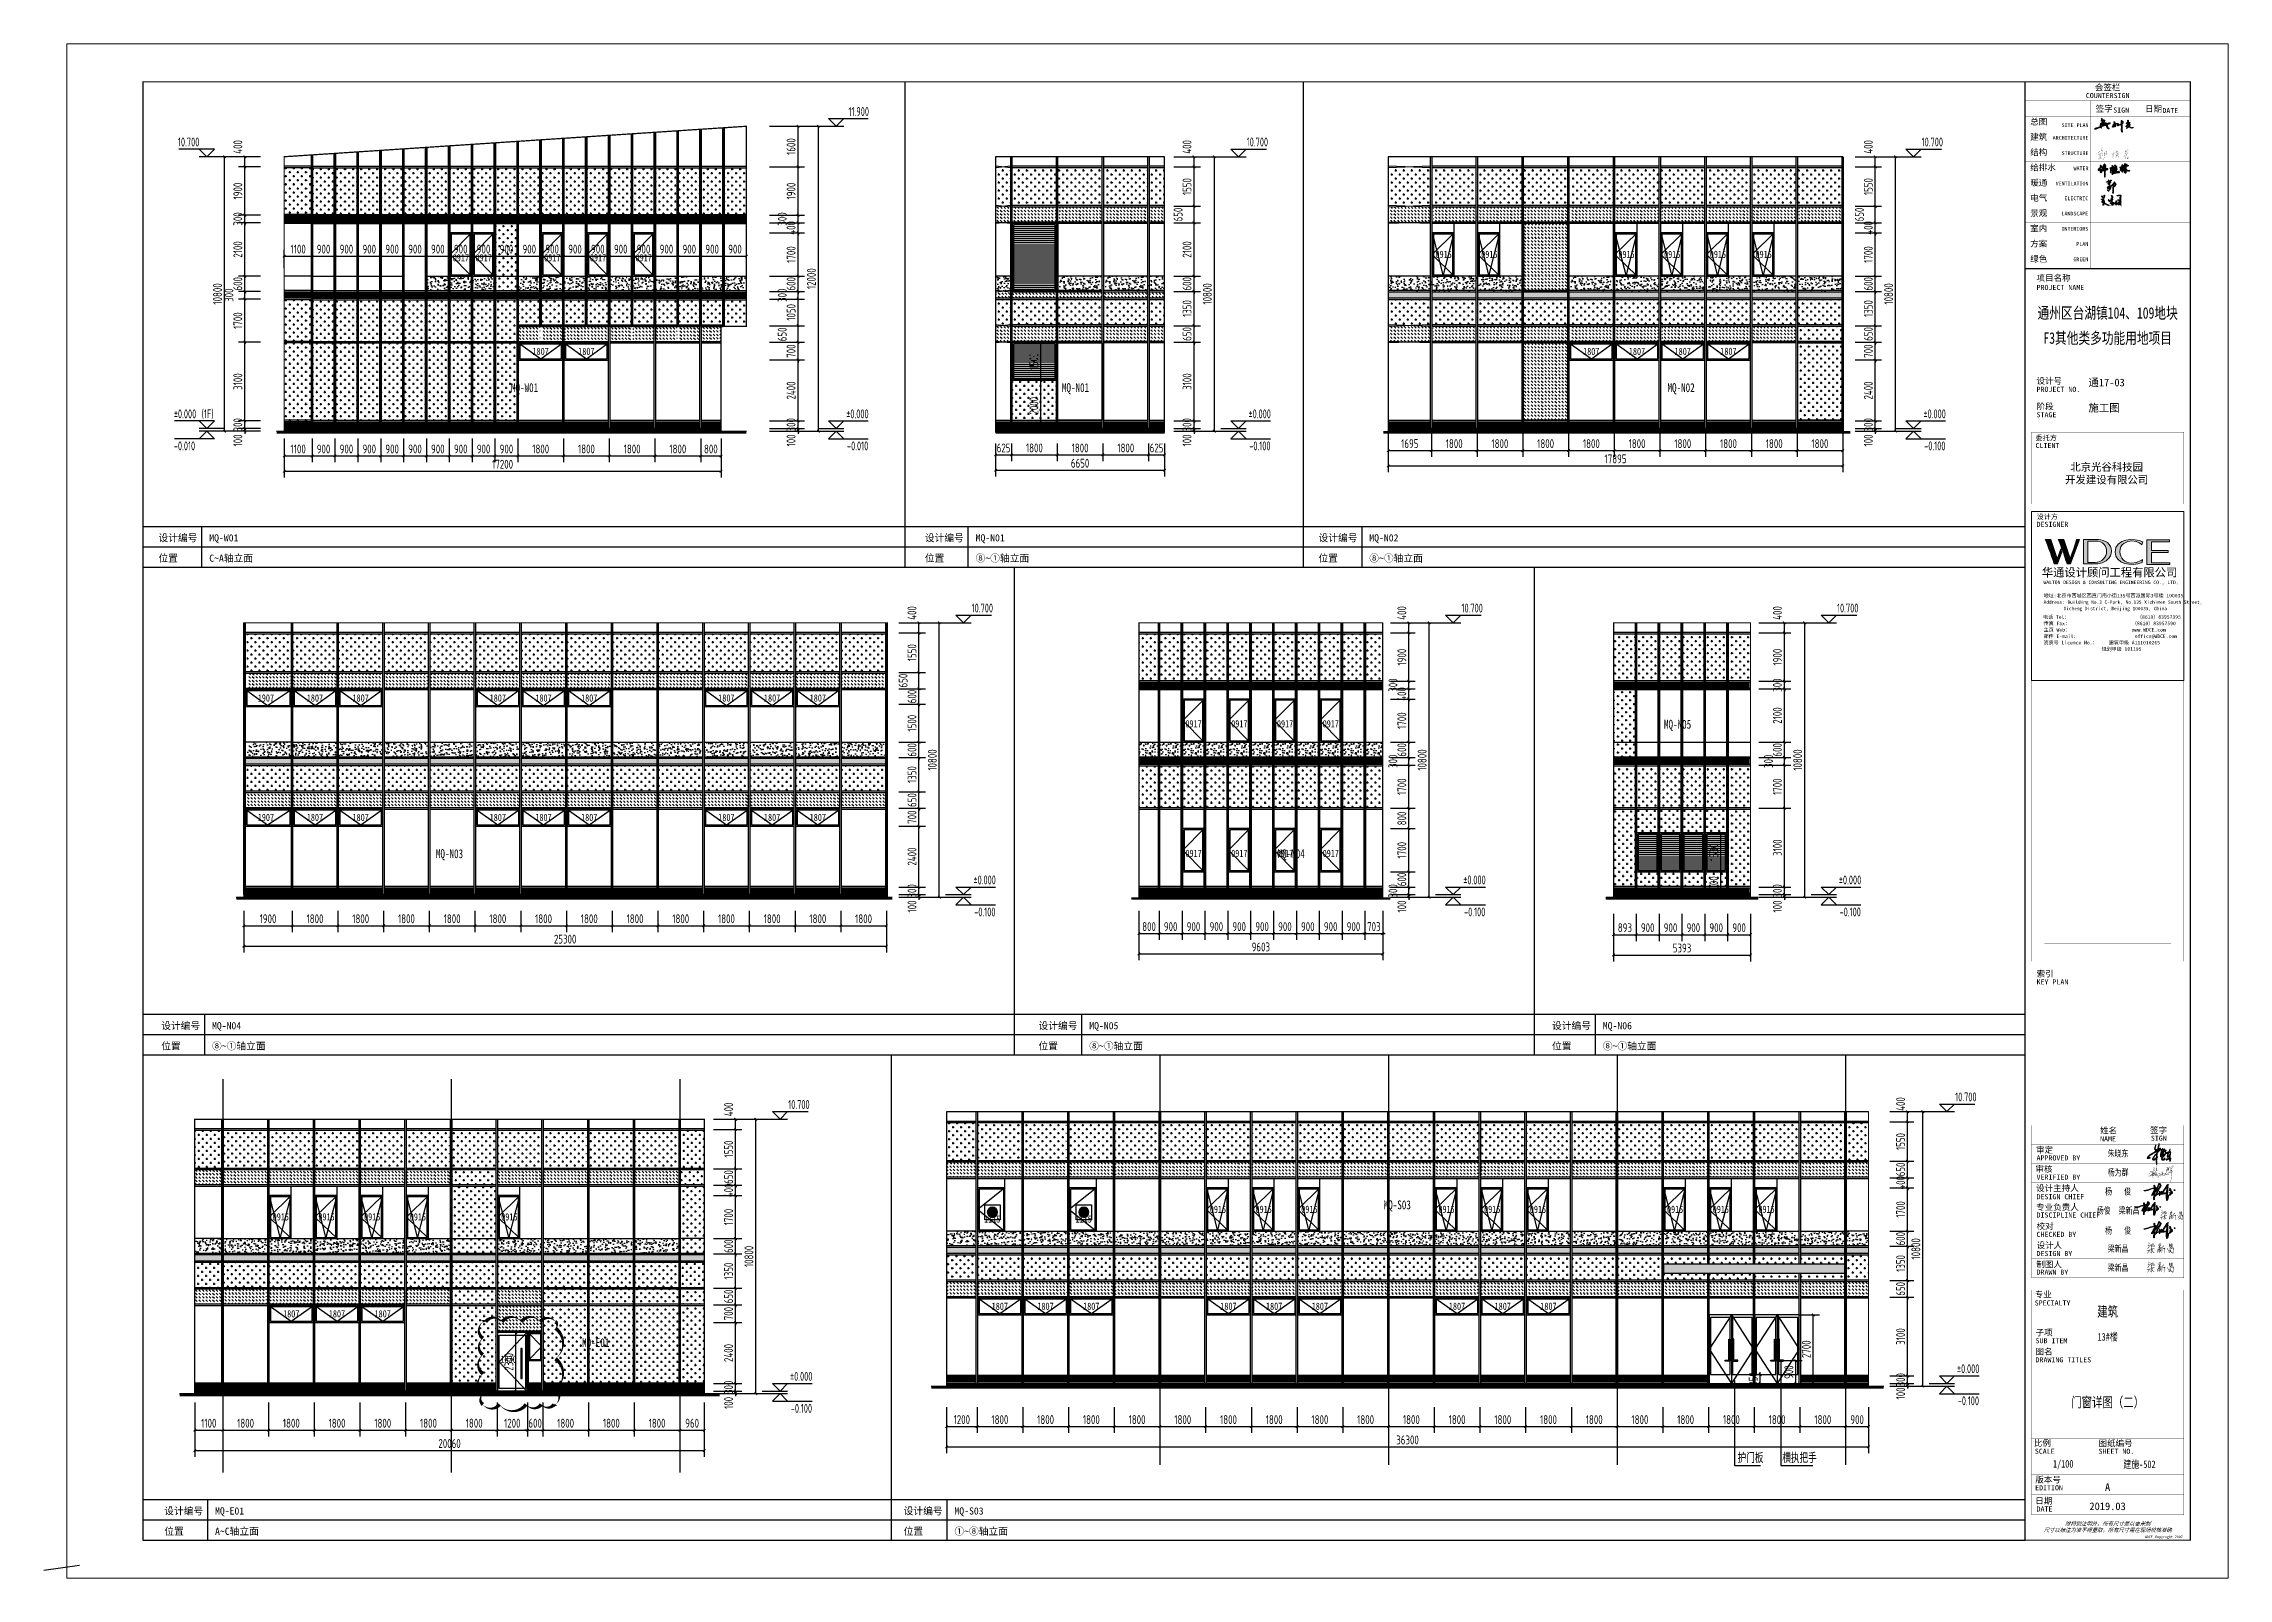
# Paper-space layout '建施-502-门窗(二)' of a CAD drawing. Extents: x -14 to 846, y -5 to 599.
# The model-space entities are those that its viewports show. They can reach past a viewport. Long polylines and large blocks are cut down to what shows.
import ezdxf
from ezdxf.enums import TextEntityAlignment as Align
from ezdxf.xclip import XClip

# ---------------------------------------------------------------- set-up
doc = ezdxf.new("R2010")
doc.units = 0
doc.header["$LTSCALE"] = 1000
doc.header["$MEASUREMENT"] = 0
doc.header["$XCLIPFRAME"] = 0
doc.linetypes.add('ACAD_ISO05W100', pattern=[34, 24, -3, 0.5, -3, 0.5, -3])
doc.linetypes.add('DASH', pattern=[0.35, 0.25, -0.1])
for name, color, linetype in [('00-图签签名_10', 10, 'Continuous'), ('01-标注_尺寸', 124, 'Continuous'), ('01-标注_标高', 200, 'Continuous'), ('01-标注_符号', 200, 'Continuous'), ('02-TEXT_标注', 130, 'Continuous'), ('05-填充_156', 156, 'Continuous'), ('05-填充_18', 18, 'Continuous'), ('05-填充_天正', 14, 'Continuous'), ('A-0-图名图例', 2, 'Continuous'), ('A-C_玻璃幕墙', 140, 'Continuous'), ('A-C_窗', 140, 'Continuous'), ('A-C_门', 150, 'Continuous'), ('A-SE-MAT', 9, 'Continuous'), ('D-铝板', 181, 'Continuous'), ('E-立面轮廓', 241, 'Continuous')]:
    doc.layers.add(name, color=color, linetype=linetype)
for name, color, linetype, plot in [('04-不打印_视口', 5, 'Continuous', False), ('04-不打印_辅助线', 165, 'Continuous', False), ('DIM_MODI', 2, 'Continuous', False)]:
    doc.layers.add(name, color=color, linetype=linetype, plot=plot)
doc.styles.add('_TCH_AXIS', font='STXIHEI_0.TTF', dxfattribs={"width": 0.75})
doc.styles.add('_TCH_DIM', font='ros1.shx', dxfattribs={"width": 0.75, "bigfont": 'jd.shx'})
doc.styles.add('_TCH_DIM_T3', font='ros1.shx', dxfattribs={"width": 0.85, "bigfont": 'jd.shx'})
doc.styles.get("Standard").update_dxf_attribs({"font": 'STXIHEI_0.TTF', "width": 0.75})
doc.styles.add('华文细黑', font='STXIHEI_0.TTF', dxfattribs={"width": 0.75, "height": 10})
doc.styles.add('图签信息$0$hwxh', font='STXIHEI_0.TTF')
doc.styles.add('图签信息$0$华文细黑', font='STXIHEI_0.TTF', dxfattribs={"height": 10})
doc.dimstyles.new('_TCH_ARCH&&100', dxfattribs={"dimtxt": 350, "dimasz": 100, "dimexe": 250, "dimexo": 300, "dimgap": 100, "dimtad": 1, "dimdec": 0, "dimzin": 0, "dimdsep": 46, "dimtxsty": '_TCH_DIM_T3', "dimblk": 'ARCHTICK', "dimcen": 0.09, "dimclrt": 7, "dimazin": 2, "dimtfac": 1, "dimtdec": 0, "dimtix": 1, "dimtmove": 2, "dimatfit": 3, "dimfxl": 0, "dimtolj": 1, "dimtzin": 0, "dimarcsym": 0})
pattern_1 = [(0, (-156128.72, 157902.89), (158.75, 158.75), [79.375, -238.125]), (90, (-156089.03, 157863.2), (-158.75, 158.75), [79.375, -238.125])]
pattern_2 = [(315, (-156128.72, 163512.89), (134.70384, -3e-14), [95.25, -95.25])]
pattern_3 = [(50, (-156128.72, 161537.9), (364.36934, -31.87817), [38.1, -419.1]), (355, (-156128.72, 161537.9), (-70.48565, 382.1133), [30.48, -335.28]), (100.451, (-156098.36, 161535.23), (293.885, 350.2334), [32.38, -356.18]), (46.1842, (-156128.7, 161639.5), (542.1581, -84.0847), [57.15, -628.65]), (96.6356, (-156083.54, 161632.5), (474.8085, 494.8511), [48.57, -534.27]), (351.184, (-156128.7, 161639.5), (474.8092, 494.8502), [45.72, -502.92]), (21, (-156077.92, 161614.1), (303.22976, -204.53104), [38.1, -419.1]), (326, (-156077.92, 161614.1), (123.60406, 368.37593), [30.48, -335.28]), (71.4514, (-156052.65, 161597.04), (426.833, 163.8457), [32.38, -356.18]), (37.5, (-156128.72, 161537.89), (6.17721, 169.11008), [0, -331.216, 0, -340.36, 0, -336.55]), (7.5, (-156128.72, 161537.89), (133.63933, 200.36115), [0, -194.056, 0, -323.596, 0, -128.27]), (327.5, (-156242, 161537.89), (271.18119, -11.45749), [0, -127, 0, -396.24, 0, -525.78]), (317.5, (-156292.8, 161537.89), (296.25836, 50.85298), [0, -165.1, 0, -263.144, 0, -373.38])]
pattern_4 = [(315, (-250167.7, 25586.8), (134.70384, -3e-14), [95.25, -95.25])]
pattern_5 = [(315, (-214241.7, 25586.8), (134.70384, -3e-14), [95.25, -95.25])]
pattern_6 = [(50, (67170.7, 196738.75), (364.36934, -31.87817), [38.1, -419.1]), (355, (67170.7, 196738.75), (-70.48565, 382.1133), [30.48, -335.28]), (100.451, (67201.06, 196736.1), (293.885, 350.23338), [32.38, -356.18]), (46.1842, (67170.7, 196840.35), (542.1581, -84.08466), [57.15, -628.65]), (96.6356, (67215.9, 196833.34), (474.8085, 494.8511), [48.57, -534.27]), (351.184, (67170.7, 196840.35), (474.8092, 494.8502), [45.72, -502.92]), (21, (67221.5, 196814.95), (303.22976, -204.53104), [38.1, -419.1]), (326, (67221.5, 196814.95), (123.60406, 368.37593), [30.48, -335.28]), (71.4514, (67246.77, 196797.9), (426.83298, 163.8457), [32.38, -356.18]), (37.5, (67170.7, 196738.75), (6.177207, 169.11008), [0, -331.216, 0, -340.36, 0, -336.55]), (7.5, (67170.7, 196738.75), (133.639325, 200.36115), [0, -194.056, 0, -323.596, 0, -128.27]), (327.5, (67057.42, 196738.75), (271.18119, -11.45749), [0, -127, 0, -396.24, 0, -525.78]), (317.5, (67006.62, 196738.75), (296.25836, 50.85298), [0, -165.1, 0, -263.144, 0, -373.38])]
pattern_7 = [(315, (67170.7, 198713.75), (134.703842, -3e-14), [95.25, -95.25])]
pattern_8 = [(0, (67170.7, 193103.75), (158.75, 158.75), [79.375, -238.125]), (90, (67210.39, 193064.06), (-158.75, 158.75), [79.375, -238.125])]
pattern_9 = [(0, (223299.42, 35200.86), (158.75, 158.75), [79.375, -238.125]), (90, (223339.1, 35161.17), (-158.75, 158.75), [79.375, -238.125])]
pattern_10 = [(315, (223299.42, 35200.86), (134.703842, -3e-14), [95.25, -95.25])]
pattern_11 = [(0, (48840.9, 193103.75), (158.75, 158.75), [79.375, -238.125]), (90, (48880.58, 193064.06), (-158.75, 158.75), [79.375, -238.125])]
pattern_12 = [(315, (48840.89, 198713.75), (134.703842, -3e-14), [95.25, -95.25])]
pattern_13 = [(50, (48840.9, 196738.75), (364.36934, -31.87817), [38.1, -419.1]), (355, (48840.9, 196738.75), (-70.48565, 382.1133), [30.48, -335.28]), (100.451, (48871.26, 196736.1), (293.885, 350.23338), [32.38, -356.18]), (46.1842, (48840.9, 196840.35), (542.1581, -84.08466), [57.15, -628.65]), (96.6356, (48886.07, 196833.34), (474.8085, 494.8511), [48.57, -534.27]), (351.184, (48840.9, 196840.35), (474.8092, 494.8502), [45.72, -502.92]), (21, (48891.7, 196814.95), (303.22976, -204.53104), [38.1, -419.1]), (326, (48891.7, 196814.95), (123.60406, 368.37593), [30.48, -335.28]), (71.4514, (48916.96, 196797.9), (426.83298, 163.8457), [32.38, -356.18]), (37.5, (48840.89, 196738.75), (6.177207, 169.11008), [0, -331.216, 0, -340.36, 0, -336.55]), (7.5, (48840.9, 196738.75), (133.639325, 200.36115), [0, -194.056, 0, -323.596, 0, -128.27]), (327.5, (48727.61, 196738.75), (271.18119, -11.45749), [0, -127, 0, -396.24, 0, -525.78]), (317.5, (48676.8, 196738.75), (296.25836, 50.85298), [0, -165.1, 0, -263.144, 0, -373.38])]
pattern_14 = [(0, (-156128.72, 158502.89), (158.75, 158.75), [79.375, -238.125]), (90, (-156089.03, 158463.2), (-158.75, 158.75), [79.375, -238.125])]
pattern_15 = [(0, (-156128.72, 157462.89), (158.75, 158.75), [79.375, -238.125]), (90, (-156089.03, 157423.2), (-158.75, 158.75), [79.375, -238.125])]
pattern_16 = [(50, (-156128.72, 161537.9), (364.36934, -31.87817), [38.1, -419.1]), (355, (-156128.72, 161537.9), (-70.48565, 382.1133), [30.48, -335.28]), (100.451, (-156098.36, 161535.23), (293.885, 350.2334), [32.38, -356.18]), (46.1842, (-156128.7, 161639.5), (542.1581, -84.0847), [57.15, -628.65]), (96.6356, (-156083.54, 161632.5), (474.8085, 494.8511), [48.57, -534.27]), (351.184, (-156128.7, 161639.5), (474.8092, 494.8502), [45.72, -502.92]), (21, (-156077.92, 161614.1), (303.22976, -204.53104), [38.1, -419.1]), (326, (-156077.92, 161614.1), (123.60406, 368.37593), [30.48, -335.28]), (71.4514, (-156052.65, 161597.04), (426.833, 163.8457), [32.38, -356.18]), (37.5, (-156128.72, 161537.89), (6.17721, 169.11008), [0, -331.216, 0, -340.36, 0, -336.55]), (7.5, (-156128.72, 161537.89), (133.63933, 200.36115), [0, -194.056, 0, -323.596, 0, -128.27]), (327.5, (-156242, 161537.89), (271.18119, -11.45749), [0, -127, 0, -396.24, 0, -525.78]), (317.5, (-156292.8, 161537.89), (296.25836, 50.85298), [0, -165.1, 0, -263.144, 0, -373.38])]
pattern_17 = [(315, (-279867.15, 25288.78), (134.70384, -3e-14), [95.25, -95.25])]
pattern_18 = [(0, (-229476.38, 25288.78), (158.75, 158.75), [79.375, -238.125]), (90, (-229436.7, 25249.1), (-158.75, 158.75), [79.375, -238.125])]
pattern_19 = [(0, (0, 0), (158.75, 158.75), [79.375, -238.125]), (90, (39.69, -39.69), (-158.75, 158.75), [79.375, -238.125])]
pattern_20 = [(315, (0, 0), (134.70384, -3e-14), [95.25, -95.25])]
pattern_21 = [(45, (-849.99, -261.96), (-112.253, 112.253), [])]
pattern_22 = [(45, (-843.80595, -349.1901), (-0.088388348, 0.088388348), [])]
pattern_23 = [(45, (41410, 5700), (-70160, 70160), [])]

psp = doc.layouts.new('建施-502-门窗(二)')

# ---------------------------------------------------------------- texts
at = {"color": 3, "insert": (798.5, 99.79, -100), "char_height": 4, "attachment_point": 5, "style": '华文细黑'}
psp.add_mtext_dynamic_manual_height_columns('建筑', width=36.9211, gutter_width=1750, heights=[0], dxfattribs=at)
at = {"color": 2, "attachment_point": 5, "style": '华文细黑'}
for s, width, gutter_width, insert, char_height in [('13#楼', 31.6304, 1750, (798.5, 89.86, -100), 3), ('门窗详图（二）', 57.1956, 11, (798.5, 64.04, -100), 4), ('1/100', 22.9764, 11, (781, 39.71, -100), 3), ('建施-502', 31.8545, 11, (811, 39.71, -100), 3)]:
    psp.add_mtext_dynamic_manual_height_columns(s, width=width, gutter_width=gutter_width, heights=[0], dxfattribs=dict(at, insert=insert, char_height=char_height))

msp = doc.modelspace()

# ---------------------------------------------------------------- texts
at = {"layer": '00-图签签名_10', "char_height": 260, "attachment_point": 5, "style": '华文细黑'}
for s, insert, width in [('朱晓东', (-115803.6, -132621.8), 14747.11), ('杨为群', (-115803.6, -133371.8), 3209.775), ('杨   俊', (-115803.6, -134121.8), 12329.131), ('杨俊  梁新昌', (-115803.6, -134871.8), 13102.125), ('杨   俊', (-115806.4, -135659.7), 4794.403), ('梁新昌', (-115803.6, -136371.8), 6894.288), ('梁新昌', (-115803.6, -137121.8), 7674.889)]:
    msp.add_mtext(s, dxfattribs=dict(at, insert=insert, width=width))
at = {"layer": '01-标注_符号', "color": 7, "width": 0.75}
for s, p in [('MQ-W01', (-179080.8, -102643.3)), ('MQ-N01', (-157390.1, -102643.3)), ('MQ-N02', (-133546, -102643.3)), ('MQ-N05', (-133683.5, -115893)), ('MQ-N03', (-182037.8, -120987)), ('MQ-N04', (-148896.6, -120987)), ('MQ-S03', (-144720, -134807.5)), ('MQ-E01', (-176281.2, -140231.5))]:
    msp.add_text(s, height=350, dxfattribs=at).set_placement(p)
at = {"layer": '02-TEXT_标注', "style": '_TCH_DIM'}
for s, height, width, p in [('11.900', 350, 0.6375, (-165792.7, -91776.3)), ('10.700', 350, 0.6375, (-192194.8, -92976.3)), ('10.700', 350, 0.6375, (-150115.3, -92976.3)), ('10.700', 350, 0.6375, (-123541, -92976.3)), ('%%P0.000', 350, 0.6375, (-192355.8, -103676.3)), ('(1F)', 350, 0.6375, (-191259.3, -103676.3)), ('%%P0.000', 350, 0.6375, (-165881.9, -103676.3)), ('%%P0.000', 350, 0.6375, (-150043.6, -103676.3)), ('%%P0.000', 350, 0.6375, (-123469.3, -103676.3)), ('-0.010', 350, 0.6375, (-192355.8, -104936.3)), ('-0.010', 350, 0.6375, (-165852.2, -104936.3)), ('-0.100', 350, 0.6375, (-150013.8, -104936.3)), ('-0.100', 350, 0.6375, (-123439.5, -104936.3)), ('10.700', 350, 0.6375, (-160944.5, -111319.9)), ('10.700', 350, 0.6375, (-141658.3, -111319.9)), ('10.700', 350, 0.6375, (-126871.7, -111319.9)), ('%%P0.000', 350, 0.6375, (-160872.7, -122019.9)), ('%%P0.000', 350, 0.6375, (-141586.5, -122019.9)), ('%%P0.000', 350, 0.6375, (-126799.9, -122019.9)), ('-0.100', 350, 0.6375, (-160843, -123279.9)), ('-0.100', 350, 0.6375, (-141556.8, -123279.9)), ('-0.100', 350, 0.6375, (-126770.2, -123279.9)), ('10.700', 350, 0.6375, (-168166.3, -130859.1)), ('10.700', 350, 0.6375, (-122220, -130561.1)), ('%%P0.000', 350, 0.6375, (-122148.2, -141261.1)), ('%%P0.000', 350, 0.6375, (-168094.5, -141559.1)), ('-0.100', 350, 0.6375, (-168064.8, -142819.1)), ('-0.100', 350, 0.6375, (-122118.5, -142521.1)), ('护门板', 347.29, 0.75, (-130785.7, -144788.4)), ('横执把手', 347.29, 0.75, (-129024.7, -144788.4))]:
    msp.add_text(s, height=height, dxfattribs=dict(at, width=width)).set_placement(p)
at = {"layer": '02-TEXT_标注', "linetype": 'ACAD_ISO05W100', "style": '_TCH_AXIS'}
for s, p in [('设计编号', (-192961.4, -108522.1)), ('MQ-W01', (-190961.4, -108522.1)), ('设计编号', (-162787.4, -108522.1)), ('MQ-N01', (-160787.4, -108522.1)), ('设计编号', (-147286.7, -108522.1)), ('MQ-N02', (-145286.7, -108522.1)), ('位置', (-192961.4, -109322.1)), ('C~A轴立面', (-190961.4, -109322.1)), ('位置', (-162787.4, -109322.1)), ('⑧~①轴立面', (-160787.4, -109322.1)), ('位置', (-147286.7, -109322.1)), ('⑧~①轴立面', (-145286.7, -109322.1)), ('设计编号', (-192852.9, -127722.1)), ('MQ-N04', (-190852.9, -127722.1)), ('设计编号', (-158312.4, -127722.1)), ('MQ-N05', (-156312.4, -127722.1)), ('设计编号', (-138092.7, -127722.1)), ('MQ-N06', (-136092.7, -127722.1)), ('位置', (-192852.9, -128522.1)), ('⑧~①轴立面', (-190852.9, -128522.1)), ('位置', (-158312.4, -128522.1)), ('⑧~①轴立面', (-156312.4, -128522.1)), ('位置', (-138092.7, -128522.1)), ('⑧~①轴立面', (-136092.7, -128522.1)), ('设计编号', (-192733.2, -146822.1)), ('MQ-E01', (-190733.2, -146822.1)), ('设计编号', (-163621.2, -146822.1)), ('MQ-S03', (-161621.2, -146822.1)), ('位置', (-192733.2, -147622.1)), ('A~C轴立面', (-190733.2, -147622.1)), ('位置', (-163621.2, -147622.1)), ('①~⑧轴立面', (-161621.2, -147622.1))]:
    msp.add_text(s, height=281.25, dxfattribs=at).set_placement(p)

# ---------------------------------------------------------------- blocks, each defined once
blk = doc.blocks.new('*U423')
at = {"layer": '05-填充_18', "const_width": 210}
blk.add_lwpolyline([(-870, 0), (870, 0)], dxfattribs=at)
blk = doc.blocks.new('*U424')
at = {"color": 0, "linetype": 'ByBlock', "lineweight": -2, "transparency": 16777216}
blk.add_blockref('*U423', (0, 0), dxfattribs=at)
blk = doc.blocks.new('*U445')
at = {"layer": '05-填充_18', "const_width": 210}
blk.add_lwpolyline([(-870, 0), (870, 0)], dxfattribs=at)
blk = doc.blocks.new('*U446')
at = {"color": 0, "linetype": 'ByBlock', "lineweight": -2, "transparency": 16777216}
for p in [(-27000, 0), (-25200, 0), (-23400, 0), (-21600, 0), (-19800, 0), (-18000, 0), (-16200, 0), (-14400, 0), (-12600, 0), (-10800, 0), (-9000, 0), (-7200, 0), (-5400, 0), (-3600, 0), (-1800, 0), (0, 0)]:
    blk.add_blockref('*U445', p, dxfattribs=at)
blk = doc.blocks.new('*U425')
at = {"layer": 'A-C_玻璃幕墙'}
for p, q in [((-870, 30), (870, 30)), ((-870, -30), (870, -30))]:
    blk.add_line(p, q, dxfattribs=at)
blk = doc.blocks.new('*U426')
at = {"layer": 'A-C_玻璃幕墙', "color": 0, "linetype": 'ByBlock', "lineweight": -2, "transparency": 16777216}
blk.add_blockref('*U425', (0, 0), dxfattribs=at)
blk = doc.blocks.new('*U427')
at = {"layer": 'A-C_玻璃幕墙'}
for p, q in [((-870, 30), (870, 30)), ((-870, -30), (870, -30))]:
    blk.add_line(p, q, dxfattribs=at)
blk = doc.blocks.new('*U428')
at = {"layer": 'A-C_玻璃幕墙', "color": 0, "linetype": 'ByBlock', "lineweight": -2, "transparency": 16777216}
blk.add_blockref('*U427', (0, 0), dxfattribs=at)
blk = doc.blocks.new('*U429')
at = {"layer": 'A-C_玻璃幕墙'}
for p, q in [((-870, 30), (870, 30)), ((-870, -30), (870, -30))]:
    blk.add_line(p, q, dxfattribs=at)
blk = doc.blocks.new('*U430')
at = {"layer": 'A-C_玻璃幕墙', "color": 0, "linetype": 'ByBlock', "lineweight": -2, "transparency": 16777216}
for p in [(-32400, 0), (-30600, 0), (-28800, 0), (-27000, 0), (-25200, 0), (-23400, 0), (-21600, 0), (-19800, 0), (-18000, 0), (-16200, 0), (-14400, 0), (-12600, 0), (-10800, 0), (-9000, 0), (-7200, 0), (-5400, 0), (-3600, 0), (-1800, 0), (0, 0)]:
    blk.add_blockref('*U429', p, dxfattribs=at)
blk = doc.blocks.new('*U431')
at = {"layer": 'A-C_玻璃幕墙'}
for p, q in [((-870, 30), (870, 30)), ((-870, -30), (870, -30))]:
    blk.add_line(p, q, dxfattribs=at)
blk = doc.blocks.new('*U432')
at = {"layer": 'A-C_玻璃幕墙', "color": 0, "linetype": 'ByBlock', "lineweight": -2, "transparency": 16777216}
for p in [(-32400, 0), (-30600, 0), (-28800, 0), (-27000, 0), (-25200, 0), (-23400, 0), (-21600, 0), (-19800, 0), (-18000, 0), (-16200, 0), (-14400, 0), (-12600, 0), (-10800, 0), (-9000, 0), (-7200, 0), (-5400, 0), (-3600, 0), (-1800, 0), (0, 0)]:
    blk.add_blockref('*U431', p, dxfattribs=at)
blk = doc.blocks.new('*U433')
at = {"layer": 'A-C_玻璃幕墙'}
for p, q in [((-870, 30), (870, 30)), ((-870, -30), (870, -30))]:
    blk.add_line(p, q, dxfattribs=at)
blk = doc.blocks.new('*U434')
at = {"layer": 'A-C_玻璃幕墙', "color": 0, "linetype": 'ByBlock', "lineweight": -2, "transparency": 16777216}
for p in [(-32400, 0), (-30600, 0), (-28800, 0), (-27000, 0), (-25200, 0), (-23400, 0), (-21600, 0), (-19800, 0), (-18000, 0), (-16200, 0), (-14400, 0), (-12600, 0), (-10800, 0), (-9000, 0), (-7200, 0), (-5400, 0), (-3600, 0), (-1800, 0), (0, 0)]:
    blk.add_blockref('*U433', p, dxfattribs=at)
blk = doc.blocks.new('*U411')
at = {"layer": 'A-C_玻璃幕墙'}
for p, q in [((-870, 30), (870, 30)), ((-870, -30), (870, -30))]:
    blk.add_line(p, q, dxfattribs=at)
blk = doc.blocks.new('*U412')
at = {"layer": 'A-C_玻璃幕墙', "color": 0, "linetype": 'ByBlock', "lineweight": -2, "transparency": 16777216}
for p in [(-32400, 0), (-30600, 0), (-28800, 0), (-27000, 0), (-25200, 0), (-23400, 0), (-21600, 0), (-19800, 0), (-18000, 0), (-16200, 0), (-14400, 0), (-12600, 0), (-10800, 0), (-9000, 0), (-7200, 0), (-5400, 0), (-3600, 0), (-1800, 0), (0, 0)]:
    blk.add_blockref('*U411', p, dxfattribs=at)
blk = doc.blocks.new('*U413')
at = {"layer": 'A-C_玻璃幕墙'}
for p, q in [((-870, 30), (870, 30)), ((-870, -30), (870, -30))]:
    blk.add_line(p, q, dxfattribs=at)
blk = doc.blocks.new('*U414')
at = {"layer": 'A-C_玻璃幕墙', "color": 0, "linetype": 'ByBlock', "lineweight": -2, "transparency": 16777216}
for p in [(-32400, 0), (-30600, 0), (-28800, 0), (-27000, 0), (-25200, 0), (-23400, 0), (-21600, 0), (-19800, 0), (-18000, 0), (-16200, 0), (-14400, 0), (-12600, 0), (-10800, 0), (-9000, 0), (-7200, 0), (-5400, 0), (-3600, 0), (-1800, 0), (0, 0)]:
    blk.add_blockref('*U413', p, dxfattribs=at)
blk = doc.blocks.new('*U415')
at = {"layer": 'A-C_玻璃幕墙'}
for p, q in [((-870, 30), (870, 30)), ((-870, -30), (870, -30))]:
    blk.add_line(p, q, dxfattribs=at)
blk = doc.blocks.new('*U416')
at = {"layer": 'A-C_玻璃幕墙', "color": 0, "linetype": 'ByBlock', "lineweight": -2, "transparency": 16777216}
for p in [(-32400, 0), (-30600, 0), (-28800, 0), (-27000, 0), (-25200, 0), (-23400, 0), (-21600, 0), (-19800, 0), (-18000, 0), (-16200, 0), (-14400, 0), (-12600, 0), (-10800, 0), (-9000, 0), (-7200, 0), (-5400, 0), (-3600, 0), (-1800, 0), (0, 0)]:
    blk.add_blockref('*U415', p, dxfattribs=at)
blk = doc.blocks.new('*U417')
at = {"layer": 'A-C_玻璃幕墙'}
blk.add_line((-870, 0), (870, 0), dxfattribs=at)
blk = doc.blocks.new('*U418')
at = {"layer": 'A-C_玻璃幕墙', "color": 0, "linetype": 'ByBlock', "lineweight": -2, "transparency": 16777216}
for p in [(-32400, 0), (-30600, 0), (-28800, 0), (-27000, 0), (-25200, 0), (-23400, 0), (-21600, 0), (-19800, 0), (-18000, 0), (-16200, 0), (-14400, 0), (-12600, 0), (-10800, 0), (-9000, 0), (-7200, 0), (-5400, 0), (-3600, 0), (-1800, 0), (0, 0)]:
    blk.add_blockref('*U417', p, dxfattribs=at)
blk = doc.blocks.new('*U419')
at = {"layer": '05-填充_156'}
h = blk.add_hatch(dxfattribs=at)
h.set_pattern_fill('CROSS', color=136, scale=100)
h.set_pattern_definition(pattern_1)
h.paths.add_polyline_path([(-1320, 920), (378, 920), (378, -570), (-1320, -570)])
blk = doc.blocks.new('*U420')
at = {"color": 0, "linetype": 'ByBlock', "lineweight": -2, "transparency": 16777216}
for p in [(-32400, 0), (-30600, 0), (-28800, 0), (-27000, 0), (-25200, 0), (-23400, 0), (-21600, 0), (-19800, 0), (-18000, 0), (-16200, 0), (-14400, 0), (-12600, 0), (-10800, 0), (-9000, 0), (-7200, 0), (-5400, 0), (-3600, 0), (-1800, 0), (0, 0)]:
    blk.add_blockref('*U419', p, dxfattribs=at)
blk = doc.blocks.new('*U421')
at = {"layer": '05-填充_156'}
h = blk.add_hatch(dxfattribs=at)
h.set_pattern_fill('DASH', color=256, scale=100, angle=315)
h.set_pattern_definition(pattern_2)
h.paths.add_polyline_path([(-420, 310), (1278, 310), (1278, -280), (-420, -280)])
blk = doc.blocks.new('*U422')
at = {"color": 0, "linetype": 'ByBlock', "lineweight": -2, "transparency": 16777216}
for p in [(-32400, 0), (-30600, 0), (-28800, 0), (-27000, 0), (-25200, 0), (-23400, 0), (-21600, 0), (-19800, 0), (-18000, 0), (-16200, 0), (-14400, 0), (-12600, 0), (-10800, 0), (-9000, 0), (-7200, 0), (-5400, 0), (-3600, 0), (-1800, 0), (0, 0)]:
    blk.add_blockref('*U421', p, dxfattribs=at)
blk = doc.blocks.new('*U407')
at = {"layer": '05-填充_156'}
h = blk.add_hatch(dxfattribs=at)
h.set_pattern_fill('DASH', color=256, scale=100, angle=315)
h.set_pattern_definition(pattern_2)
h.paths.add_polyline_path([(-420, 310), (1278, 310), (1278, -280), (-420, -280)])
blk = doc.blocks.new('*U408')
at = {"color": 0, "linetype": 'ByBlock', "lineweight": -2, "transparency": 16777216}
for p in [(-32400, 0), (-30600, 0), (-28800, 0), (-27000, 0), (-25200, 0), (-23400, 0), (-21600, 0), (-19800, 0), (-18000, 0), (-16200, 0), (-14400, 0), (-12600, 0), (-10800, 0), (-9000, 0), (-7200, 0), (-5400, 0), (-3600, 0), (-1800, 0), (0, 0)]:
    blk.add_blockref('*U407', p, dxfattribs=at)
blk = doc.blocks.new('*U409')
at = {"layer": '05-填充_天正'}
h = blk.add_hatch(dxfattribs=at)
h.set_pattern_fill('AR-CONC', color=256, scale=200)
h.set_pattern_definition(pattern_3)
h.paths.add_polyline_path([(-420, 285), (1278, 285), (1278, -285), (-420, -285)])
blk = doc.blocks.new('*U410')
at = {"color": 0, "linetype": 'ByBlock', "lineweight": -2, "transparency": 16777216}
for p in [(-32400, 0), (-30600, 0), (-28800, 0), (-27000, 0), (-25200, 0), (-23400, 0), (-21600, 0), (-19800, 0), (-18000, 0), (-16200, 0), (-14400, 0), (-12600, 0), (-10800, 0), (-9000, 0), (-7200, 0), (-5400, 0), (-3600, 0), (-1800, 0), (0, 0)]:
    blk.add_blockref('*U409', p, dxfattribs=at)
blk = doc.blocks.new('A$C145657A9')
for points in [[(15, -2075), (885, -2075), (885, -375), (15, -375)], [(65, -2025), (835, -2025), (835, -425), (65, -425)]]:
    blk.add_lwpolyline(points, close=True)
at = {"linetype": 'DASH'}
for points in [[(15, -375), (450, -2075), (885, -375)], [(885, -375), (15, -1225), (885, -2075)]]:
    blk.add_lwpolyline(points, dxfattribs=at)
at = {"layer": '04-不打印_辅助线', "width": 0.75}
blk.add_text('0915', height=285.4, dxfattribs=at).set_placement((150, -1359))
blk = doc.blocks.new('*U435')
at = {"layer": 'A-C_窗'}
blk.add_line((435, -1035), (435, 1035), dxfattribs=at)
blk.add_blockref('A$C145657A9', (-450, 1040), dxfattribs=at)
blk = doc.blocks.new('*U436')
at = {"color": 0, "linetype": 'ByBlock', "lineweight": -2, "transparency": 16777216}
for p in [(0, 0), (1800, 0), (3600, 0)]:
    blk.add_blockref('*U435', p, dxfattribs=at)
blk = doc.blocks.new('*U437')
at = {"layer": 'A-C_窗'}
blk.add_line((435, -1035), (435, 1035), dxfattribs=at)
blk.add_blockref('A$C145657A9', (-450, 1040), dxfattribs=at)
blk = doc.blocks.new('*U438')
at = {"color": 0, "linetype": 'ByBlock', "lineweight": -2, "transparency": 16777216}
for p in [(0, 0), (1800, 0), (3600, 0)]:
    blk.add_blockref('*U437', p, dxfattribs=at)
blk = doc.blocks.new('A$C649D47EF')
for points in [[(-1735, 0), (5, 0), (5, 670), (-1735, 670)], [(-1685, 50), (-45, 50), (-45, 620), (-1685, 620)]]:
    blk.add_lwpolyline(points, close=True)
for points in [[(-1735, 670), (-865, 50)], [(-865, 50), (5, 670)]]:
    blk.add_lwpolyline(points)
at = {"layer": '04-不打印_辅助线', "width": 0.75}
blk.add_text('1807', height=285.4, dxfattribs=at).set_placement((-1188, 199))
blk = doc.blocks.new('*U439')
at = {"layer": 'A-C_窗'}
blk.add_blockref('A$C649D47EF', (865, -335), dxfattribs=at)
blk = doc.blocks.new('*U440')
at = {"color": 0, "linetype": 'ByBlock', "lineweight": -2, "transparency": 16777216}
for p in [(0, 0), (1800, 0), (3600, 0)]:
    blk.add_blockref('*U439', p, dxfattribs=at)
blk = doc.blocks.new('*U441')
at = {"layer": 'A-C_窗'}
blk.add_blockref('A$C649D47EF', (865, -335), dxfattribs=at)
blk = doc.blocks.new('*U442')
at = {"color": 0, "linetype": 'ByBlock', "lineweight": -2, "transparency": 16777216}
for p in [(0, 0), (1800, 0), (3600, 0)]:
    blk.add_blockref('*U441', p, dxfattribs=at)
blk = doc.blocks.new('*U443')
at = {"layer": 'A-C_窗'}
blk.add_blockref('A$C649D47EF', (865, -335), dxfattribs=at)
blk = doc.blocks.new('*U444')
at = {"color": 0, "linetype": 'ByBlock', "lineweight": -2, "transparency": 16777216}
for p in [(0, 0), (1800, 0), (3600, 0)]:
    blk.add_blockref('*U443', p, dxfattribs=at)
blk = doc.blocks.new('消防救援窗口标志')
at = {"layer": 'A-SE-MAT'}
h = blk.add_hatch(color=1, dxfattribs=at)
h.dxf.hatch_style = 1
edge = h.paths.add_edge_path()
edge.add_arc((1413360, -341824), 200, 0, 360)
at = {"layer": 'A-SE-MAT', "color": 1}
blk.add_lwpolyline([(1413060, -342124), (1413660, -342124), (1413660, -341524), (1413060, -341524)], close=True, dxfattribs=at)
blk.add_circle((1413360, -341824), 200, dxfattribs=at)
blk = doc.blocks.new('A$C4C172B7F')
for points in [[(-1770, -2075), (-700, -2075), (-700, -375), (-1770, -375)], [(-1720, -2025), (-750, -2025), (-750, -425), (-1720, -425)]]:
    blk.add_lwpolyline(points, close=True)
blk.add_lwpolyline([(-700, -375), (-1770, -1225), (-700, -2075)])
at = {"layer": 'A-SE-MAT', "extrusion": (0, 0, -1), "zscale": -1}
blk.add_blockref('消防救援窗口标志', (-1412165, 340488), dxfattribs=at)
at = {"layer": '04-不打印_辅助线', "width": 0.75}
blk.add_text('1115', height=285.4, dxfattribs=at).set_placement((-1523, -1740))
blk = doc.blocks.new('*U447')
at = {"layer": 'A-C_玻璃幕墙'}
for p, q in [((-870, 30), (870, 30)), ((-870, -30), (870, -30))]:
    blk.add_line(p, q, dxfattribs=at)
blk = doc.blocks.new('*U448')
at = {"layer": 'A-C_玻璃幕墙', "color": 0, "linetype": 'ByBlock', "lineweight": -2, "transparency": 16777216}
for p in [(-27000, 0), (-25200, 0), (-23400, 0), (-21600, 0), (-19800, 0), (-18000, 0), (-16200, 0), (-14400, 0), (-12600, 0), (-10800, 0), (-9000, 0), (-7200, 0), (-5400, 0), (-3600, 0), (-1800, 0), (0, 0)]:
    blk.add_blockref('*U447', p, dxfattribs=at)
blk = doc.blocks.new('*U449')
at = {"layer": 'A-C_玻璃幕墙'}
for p, q in [((-870, 30), (870, 30)), ((-870, -30), (870, -30))]:
    blk.add_line(p, q, dxfattribs=at)
blk = doc.blocks.new('*U450')
at = {"layer": 'A-C_玻璃幕墙', "color": 0, "linetype": 'ByBlock', "lineweight": -2, "transparency": 16777216}
for p in [(-27000, 0), (-25200, 0), (-23400, 0), (-21600, 0), (-19800, 0), (-18000, 0), (-16200, 0), (-14400, 0), (-12600, 0), (-10800, 0), (-9000, 0), (-7200, 0), (-5400, 0), (-3600, 0), (-1800, 0), (0, 0)]:
    blk.add_blockref('*U449', p, dxfattribs=at)
blk = doc.blocks.new('*U489')
at = {"layer": 'A-C_玻璃幕墙'}
for p, q in [((-870, 30), (870, 30)), ((-870, -30), (870, -30))]:
    blk.add_line(p, q, dxfattribs=at)
blk = doc.blocks.new('*U490')
at = {"layer": 'A-C_玻璃幕墙', "color": 0, "linetype": 'ByBlock', "lineweight": -2, "transparency": 16777216}
for p in [(-14400, 0), (-12600, 0), (-10800, 0), (-9000, 0), (-7200, 0), (-5400, 0), (-3600, 0), (-1800, 0), (0, 0)]:
    blk.add_blockref('*U489', p, dxfattribs=at)
blk = doc.blocks.new('*U491')
at = {"layer": 'A-C_玻璃幕墙'}
for p, q in [((-870, 30), (870, 30)), ((-870, -30), (870, -30))]:
    blk.add_line(p, q, dxfattribs=at)
blk = doc.blocks.new('*U492')
at = {"layer": 'A-C_玻璃幕墙', "color": 0, "linetype": 'ByBlock', "lineweight": -2, "transparency": 16777216}
for p in [(-14400, 0), (-12600, 0), (-10800, 0), (-9000, 0), (-7200, 0), (-5400, 0), (-3600, 0), (-1800, 0), (0, 0)]:
    blk.add_blockref('*U491', p, dxfattribs=at)
blk = doc.blocks.new('*U493')
at = {"layer": 'A-C_玻璃幕墙'}
for p, q in [((-870, 30), (870, 30)), ((-870, -30), (870, -30))]:
    blk.add_line(p, q, dxfattribs=at)
blk = doc.blocks.new('*U494')
at = {"layer": 'A-C_玻璃幕墙', "color": 0, "linetype": 'ByBlock', "lineweight": -2, "transparency": 16777216}
for p in [(-14400, 0), (-12600, 0), (-10800, 0), (-9000, 0), (-7200, 0), (-5400, 0), (-3600, 0), (-1800, 0), (0, 0)]:
    blk.add_blockref('*U493', p, dxfattribs=at)
blk = doc.blocks.new('*U495')
at = {"layer": 'A-C_玻璃幕墙'}
for p, q in [((-870, 30), (870, 30)), ((-870, -30), (870, -30))]:
    blk.add_line(p, q, dxfattribs=at)
blk = doc.blocks.new('*U496')
at = {"layer": 'A-C_玻璃幕墙', "color": 0, "linetype": 'ByBlock', "lineweight": -2, "transparency": 16777216}
for p in [(-14400, 0), (-12600, 0), (-10800, 0), (-9000, 0), (-7200, 0), (-5400, 0), (-3600, 0), (-1800, 0), (0, 0)]:
    blk.add_blockref('*U495', p, dxfattribs=at)
blk = doc.blocks.new('*U497')
at = {"layer": 'A-C_玻璃幕墙'}
for p, q in [((-870, 30), (870, 30)), ((-870, -30), (870, -30))]:
    blk.add_line(p, q, dxfattribs=at)
blk = doc.blocks.new('*U498')
at = {"layer": 'A-C_玻璃幕墙', "color": 0, "linetype": 'ByBlock', "lineweight": -2, "transparency": 16777216}
for p in [(-14400, 0), (-12600, 0), (-10800, 0), (-9000, 0), (-7200, 0), (-5400, 0), (-3600, 0), (-1800, 0), (0, 0)]:
    blk.add_blockref('*U497', p, dxfattribs=at)
blk = doc.blocks.new('*U499')
at = {"layer": 'A-C_玻璃幕墙'}
for p, q in [((-870, 30), (870, 30)), ((-870, -30), (870, -30))]:
    blk.add_line(p, q, dxfattribs=at)
blk = doc.blocks.new('*U500')
at = {"layer": 'A-C_玻璃幕墙', "color": 0, "linetype": 'ByBlock', "lineweight": -2, "transparency": 16777216}
for p in [(-14400, 0), (-12600, 0), (-10800, 0), (-9000, 0), (-7200, 0), (-5400, 0), (-3600, 0), (-1800, 0), (0, 0)]:
    blk.add_blockref('*U499', p, dxfattribs=at)
blk = doc.blocks.new('A$C63224D34')
for points in [[(-10, -2075), (830, -2075), (830, -375), (-10, -375)], [(40, -2025), (780, -2025), (780, -425), (40, -425)]]:
    blk.add_lwpolyline(points, close=True)
at = {"linetype": 'DASH'}
blk.add_lwpolyline([(830, -375), (-10, -1225), (830, -2075)], dxfattribs=at)
at = {"layer": '04-不打印_辅助线', "width": 0.75}
blk.add_text('0917', height=285.4, dxfattribs=at).set_placement((95, -1491))
blk = doc.blocks.new('*U529')
at = {"layer": '05-填充_18', "const_width": 210}
blk.add_lwpolyline([(-870, 0), (870, 0)], dxfattribs=at)
blk = doc.blocks.new('*U530')
at = {"color": 0, "linetype": 'ByBlock', "lineweight": -2, "transparency": 16777216}
for p in [(-19800, 0), (-18000, 0), (-16200, 0), (-14400, 0), (-12600, 0), (-10800, 0), (-9000, 0), (-7200, 0), (-5400, 0), (-3600, 0), (-1800, 0), (0, 0)]:
    blk.add_blockref('*U529', p, dxfattribs=at)
blk = doc.blocks.new('*U501')
at = {"layer": 'A-C_玻璃幕墙'}
for p, q in [((-870, 30), (870, 30)), ((-870, -30), (870, -30))]:
    blk.add_line(p, q, dxfattribs=at)
blk = doc.blocks.new('*U502')
at = {"layer": 'A-C_玻璃幕墙', "color": 0, "linetype": 'ByBlock', "lineweight": -2, "transparency": 16777216}
for p in [(-19800, 0), (-18000, 0), (-16200, 0), (-14400, 0), (-12600, 0), (-10800, 0), (-9000, 0), (-7200, 0), (-5400, 0), (-3600, 0), (-1800, 0), (0, 0)]:
    blk.add_blockref('*U501', p, dxfattribs=at)
blk = doc.blocks.new('*U503')
at = {"layer": 'A-C_玻璃幕墙'}
for p, q in [((-870, 30), (870, 30)), ((-870, -30), (870, -30))]:
    blk.add_line(p, q, dxfattribs=at)
blk = doc.blocks.new('*U504')
at = {"layer": 'A-C_玻璃幕墙', "color": 0, "linetype": 'ByBlock', "lineweight": -2, "transparency": 16777216}
for p in [(-19800, 0), (-18000, 0), (-16200, 0), (-14400, 0), (-12600, 0), (-10800, 0), (-9000, 0), (-7200, 0), (-5400, 0), (-3600, 0), (-1800, 0), (0, 0)]:
    blk.add_blockref('*U503', p, dxfattribs=at)
blk = doc.blocks.new('*U505')
at = {"layer": 'A-C_玻璃幕墙'}
for p, q in [((-870, 30), (870, 30)), ((-870, -30), (870, -30))]:
    blk.add_line(p, q, dxfattribs=at)
blk = doc.blocks.new('*U506')
at = {"layer": 'A-C_玻璃幕墙', "color": 0, "linetype": 'ByBlock', "lineweight": -2, "transparency": 16777216}
for p in [(-19800, 0), (-18000, 0), (-16200, 0), (-14400, 0), (-12600, 0), (-10800, 0), (-9000, 0), (-7200, 0), (-5400, 0), (-3600, 0), (-1800, 0), (0, 0)]:
    blk.add_blockref('*U505', p, dxfattribs=at)
blk = doc.blocks.new('*U507')
at = {"layer": 'A-C_玻璃幕墙'}
for p, q in [((-870, 30), (870, 30)), ((-870, -30), (870, -30))]:
    blk.add_line(p, q, dxfattribs=at)
blk = doc.blocks.new('*U508')
at = {"layer": 'A-C_玻璃幕墙', "color": 0, "linetype": 'ByBlock', "lineweight": -2, "transparency": 16777216}
for p in [(-19800, 0), (-18000, 0), (-16200, 0), (-14400, 0), (-12600, 0), (-10800, 0), (-9000, 0), (-7200, 0), (-5400, 0), (-3600, 0), (-1800, 0), (0, 0)]:
    blk.add_blockref('*U507', p, dxfattribs=at)
blk = doc.blocks.new('*U509')
at = {"layer": 'A-C_玻璃幕墙'}
for p, q in [((-870, 30), (870, 30)), ((-870, -30), (870, -30))]:
    blk.add_line(p, q, dxfattribs=at)
blk = doc.blocks.new('*U510')
at = {"layer": 'A-C_玻璃幕墙', "color": 0, "linetype": 'ByBlock', "lineweight": -2, "transparency": 16777216}
for p in [(-19800, 0), (-18000, 0), (-16200, 0), (-14400, 0), (-12600, 0), (-10800, 0), (-9000, 0), (-7200, 0), (-5400, 0), (-3600, 0), (-1800, 0), (0, 0)]:
    blk.add_blockref('*U509', p, dxfattribs=at)
blk = doc.blocks.new('*U511')
at = {"layer": 'A-C_玻璃幕墙'}
for p, q in [((-870, 30), (870, 30)), ((-870, -30), (870, -30))]:
    blk.add_line(p, q, dxfattribs=at)
blk = doc.blocks.new('*U512')
at = {"layer": 'A-C_玻璃幕墙', "color": 0, "linetype": 'ByBlock', "lineweight": -2, "transparency": 16777216}
for p in [(-19800, 0), (-18000, 0), (-16200, 0), (-14400, 0), (-12600, 0), (-10800, 0), (-9000, 0), (-7200, 0), (-5400, 0), (-3600, 0), (-1800, 0), (0, 0)]:
    blk.add_blockref('*U511', p, dxfattribs=at)
blk = doc.blocks.new('*U513')
at = {"layer": 'A-C_玻璃幕墙'}
for p, q in [((-870, 30), (870, 30)), ((-870, -30), (870, -30))]:
    blk.add_line(p, q, dxfattribs=at)
blk = doc.blocks.new('*U514')
at = {"layer": 'A-C_玻璃幕墙', "color": 0, "linetype": 'ByBlock', "lineweight": -2, "transparency": 16777216}
for p in [(-19800, 0), (-18000, 0), (-16200, 0), (-14400, 0), (-12600, 0), (-10800, 0), (-9000, 0), (-7200, 0), (-5400, 0), (-3600, 0), (-1800, 0), (0, 0)]:
    blk.add_blockref('*U513', p, dxfattribs=at)
blk = doc.blocks.new('*U515')
at = {"layer": 'A-C_玻璃幕墙'}
for p, q in [((-870, 30), (870, 30)), ((-870, -30), (870, -30))]:
    blk.add_line(p, q, dxfattribs=at)
blk = doc.blocks.new('*U516')
at = {"layer": 'A-C_玻璃幕墙', "color": 0, "linetype": 'ByBlock', "lineweight": -2, "transparency": 16777216}
for p in [(-19800, 0), (-18000, 0), (-16200, 0), (-14400, 0), (-12600, 0), (-10800, 0), (-9000, 0), (-7200, 0), (-5400, 0), (-3600, 0), (-1800, 0), (0, 0)]:
    blk.add_blockref('*U515', p, dxfattribs=at)
blk = doc.blocks.new('*U517')
at = {"layer": 'A-C_玻璃幕墙'}
blk.add_line((-870, 0), (870, 0), dxfattribs=at)
blk = doc.blocks.new('*U518')
at = {"layer": 'A-C_玻璃幕墙', "color": 0, "linetype": 'ByBlock', "lineweight": -2, "transparency": 16777216}
for p in [(-19800, 0), (-18000, 0), (-16200, 0), (-14400, 0), (-12600, 0), (-10800, 0), (-9000, 0), (-7200, 0), (-5400, 0), (-3600, 0), (-1800, 0), (0, 0)]:
    blk.add_blockref('*U517', p, dxfattribs=at)
blk = doc.blocks.new('*U519')
at = {"layer": '05-填充_156'}
h = blk.add_hatch(dxfattribs=at)
h.set_pattern_fill('DASH', color=256, scale=100, angle=315)
h.set_pattern_definition(pattern_2)
h.paths.add_polyline_path([(-420, 310), (1278, 310), (1278, -280), (-420, -280)])
blk = doc.blocks.new('*U520')
at = {"color": 0, "linetype": 'ByBlock', "lineweight": -2, "transparency": 16777216}
for p in [(-23400, 0), (-21600, 0), (-19800, 0), (-18000, 0), (-16200, 0), (-14400, 0), (-12600, 0), (-10800, 0), (-9000, 0), (-7200, 0), (-5400, 0), (-3600, 0), (-1800, 0), (0, 0)]:
    blk.add_blockref('*U519', p, dxfattribs=at)
blk = doc.blocks.new('*U521')
at = {"layer": '05-填充_天正'}
h = blk.add_hatch(dxfattribs=at)
h.set_pattern_fill('AR-CONC', color=256, scale=200)
h.set_pattern_definition(pattern_3)
h.paths.add_polyline_path([(-420, 285), (1278, 285), (1278, -285), (-420, -285)])
blk = doc.blocks.new('*U522')
at = {"color": 0, "linetype": 'ByBlock', "lineweight": -2, "transparency": 16777216}
for p in [(-23400, 0), (-21600, 0), (-19800, 0), (-18000, 0), (-16200, 0), (-14400, 0), (-12600, 0), (-10800, 0), (-9000, 0), (-7200, 0), (-5400, 0), (-3600, 0), (-1800, 0), (0, 0)]:
    blk.add_blockref('*U521', p, dxfattribs=at)
blk = doc.blocks.new('*U523')
at = {"layer": 'A-C_窗'}
blk.add_blockref('A$C649D47EF', (865, -335), dxfattribs=at)
blk = doc.blocks.new('*U524')
at = {"color": 0, "linetype": 'ByBlock', "lineweight": -2, "transparency": 16777216}
for p in [(0, 4700), (1800, 4700), (3600, 4700), (0, 0), (1800, 0), (3600, 0)]:
    blk.add_blockref('*U523', p, dxfattribs=at)
blk = doc.blocks.new('*U525')
at = {"layer": 'A-C_窗'}
blk.add_blockref('A$C649D47EF', (865, -335), dxfattribs=at)
blk = doc.blocks.new('*U526')
at = {"color": 0, "linetype": 'ByBlock', "lineweight": -2, "transparency": 16777216}
for p in [(0, 4700), (1800, 4700), (3600, 4700), (0, 0), (1800, 0), (3600, 0)]:
    blk.add_blockref('*U525', p, dxfattribs=at)
blk = doc.blocks.new('*U527')
at = {"layer": 'A-C_窗'}
blk.add_blockref('A$C649D47EF', (865, -335), dxfattribs=at)
blk = doc.blocks.new('*U528')
at = {"color": 0, "linetype": 'ByBlock', "lineweight": -2, "transparency": 16777216}
for p in [(0, 4700), (1800, 4700), (0, 0), (1800, 0)]:
    blk.add_blockref('*U527', p, dxfattribs=at)
blk = doc.blocks.new('tyrsy')
for points in [[(-1810, 0), (0, 0), (0, 670), (-1810, 670)], [(-1760, 50), (-50, 50), (-50, 620), (-1760, 620)]]:
    blk.add_lwpolyline(points, close=True)
for points in [[(-1810, 670), (-935, 50)], [(-935, 50), (0, 670)]]:
    blk.add_lwpolyline(points)
at = {"layer": '04-不打印_辅助线', "width": 0.75}
blk.add_text('1907', height=285.4, dxfattribs=at).set_placement((-1323, 199))
blk = doc.blocks.new('*U553')
at = {"layer": '05-填充_18', "const_width": 240}
blk.add_lwpolyline([(-420, 0), (420, 0)], dxfattribs=at)
blk = doc.blocks.new('*U554')
at = {"layer": '05-填充_18', "color": 0, "linetype": 'ByBlock', "lineweight": -2, "transparency": 16777216}
for p in [(-4500, 0), (-3600, 0), (-2700, 0), (-1800, 0), (-900, 0), (0, 0)]:
    blk.add_blockref('*U553', p, dxfattribs=at)
blk = doc.blocks.new('*U555')
at = {"layer": '05-填充_18', "const_width": 240}
blk.add_lwpolyline([(-420, 0), (420, 0)], dxfattribs=at)
blk = doc.blocks.new('*U556')
at = {"layer": '05-填充_18', "color": 0, "linetype": 'ByBlock', "lineweight": -2, "transparency": 16777216}
for p in [(-4500, 0), (-3600, 0), (-2700, 0), (-1800, 0), (-900, 0), (0, 0)]:
    blk.add_blockref('*U555', p, dxfattribs=at)
blk = doc.blocks.new('*U549')
at = {"layer": '05-填充_18', "const_width": 210}
blk.add_lwpolyline([(-420, 30), (420, 30)], dxfattribs=at)
blk = doc.blocks.new('*U550')
at = {"color": 0, "linetype": 'ByBlock', "lineweight": -2, "transparency": 16777216}
for p in [(-4500, 0), (-3600, 0), (-2700, 0), (-1800, 0), (-900, 0), (0, 0)]:
    blk.add_blockref('*U549', p, dxfattribs=at)
blk = doc.blocks.new('*U531')
at = {"layer": '05-填充_18', "const_width": 60}
blk.add_lwpolyline([(0, -2025), (0, 8675)], dxfattribs=at)
at = {"layer": 'D-铝板'}
for p, q in [((-30, -2025), (-30, 8675)), ((30, -2025), (30, 8675))]:
    blk.add_line(p, q, dxfattribs=at)
blk = doc.blocks.new('*U532')
at = {"layer": 'D-铝板', "color": 0, "linetype": 'ByBlock', "lineweight": -2, "transparency": 16777216}
for p in [(-3600, 0), (-2700, 0), (-1800, 0), (-900, 0), (0, 0)]:
    blk.add_blockref('*U531', p, dxfattribs=at)
blk = doc.blocks.new('*U533')
at = {"layer": 'A-C_玻璃幕墙'}
for p, q in [((-420, 30), (420, 30)), ((-420, -30), (420, -30))]:
    blk.add_line(p, q, dxfattribs=at)
blk = doc.blocks.new('*U534')
at = {"layer": 'A-C_玻璃幕墙', "color": 0, "linetype": 'ByBlock', "lineweight": -2, "transparency": 16777216}
for p in [(-4500, 0), (-3600, 0), (-2700, 0), (-1800, 0), (-900, 0), (0, 0)]:
    blk.add_blockref('*U533', p, dxfattribs=at)
blk = doc.blocks.new('*U539')
at = {"layer": 'A-C_玻璃幕墙'}
for p, q in [((-420, 30), (420, 30)), ((-420, -30), (420, -30))]:
    blk.add_line(p, q, dxfattribs=at)
blk = doc.blocks.new('*U540')
at = {"layer": 'A-C_玻璃幕墙', "color": 0, "linetype": 'ByBlock', "lineweight": -2, "transparency": 16777216}
for p in [(-4500, 0), (-3600, 0), (-2700, 0), (-1800, 0), (-900, 0), (0, 0)]:
    blk.add_blockref('*U539', p, dxfattribs=at)
blk = doc.blocks.new('*U541')
at = {"layer": 'A-C_玻璃幕墙'}
blk.add_line((-420, 0), (420, 0), dxfattribs=at)
blk = doc.blocks.new('*U542')
at = {"layer": 'A-C_玻璃幕墙', "color": 0, "linetype": 'ByBlock', "lineweight": -2, "transparency": 16777216}
for p in [(-4500, 0), (-3600, 0), (-2700, 0), (-1800, 0), (-900, 0), (0, 0)]:
    blk.add_blockref('*U541', p, dxfattribs=at)
blk = doc.blocks.new('*U543')
at = {"layer": 'A-C_玻璃幕墙'}
for p, q in [((-420, 30), (420, 30)), ((-420, -30), (420, -30))]:
    blk.add_line(p, q, dxfattribs=at)
blk = doc.blocks.new('*U544')
at = {"layer": 'A-C_玻璃幕墙', "color": 0, "linetype": 'ByBlock', "lineweight": -2, "transparency": 16777216}
for p in [(-4500, 0), (-3600, 0), (-2700, 0), (-1800, 0), (-900, 0), (0, 0)]:
    blk.add_blockref('*U543', p, dxfattribs=at)
blk = doc.blocks.new('*U545')
at = {"layer": 'A-C_玻璃幕墙'}
for p, q in [((-420, 30), (420, 30)), ((-420, -30), (420, -30))]:
    blk.add_line(p, q, dxfattribs=at)
blk = doc.blocks.new('*U546')
at = {"layer": 'A-C_玻璃幕墙', "color": 0, "linetype": 'ByBlock', "lineweight": -2, "transparency": 16777216}
for p in [(-4500, 0), (-3600, 0), (-2700, 0), (-1800, 0), (-900, 0), (0, 0)]:
    blk.add_blockref('*U545', p, dxfattribs=at)
blk = doc.blocks.new('*U547')
at = {"layer": 'A-C_玻璃幕墙'}
for p, q in [((-420, 30), (420, 30)), ((-420, -30), (420, -30))]:
    blk.add_line(p, q, dxfattribs=at)
blk = doc.blocks.new('*U548')
at = {"layer": 'A-C_玻璃幕墙', "color": 0, "linetype": 'ByBlock', "lineweight": -2, "transparency": 16777216}
for p in [(-4500, 0), (-3600, 0), (-2700, 0), (-1800, 0), (-900, 0), (0, 0)]:
    blk.add_blockref('*U547', p, dxfattribs=at)
blk = doc.blocks.new('*U535')
at = {"layer": 'A-C_玻璃幕墙'}
for p, q in [((-420, 30), (420, 30)), ((-420, -30), (420, -30))]:
    blk.add_line(p, q, dxfattribs=at)
blk = doc.blocks.new('*U536')
at = {"layer": 'A-C_玻璃幕墙', "color": 0, "linetype": 'ByBlock', "lineweight": -2, "transparency": 16777216}
for p in [(-4500, 0), (-3600, 0), (-2700, 0), (-1800, 0), (-900, 0), (0, 0)]:
    blk.add_blockref('*U535', p, dxfattribs=at)
blk = doc.blocks.new('*U537')
at = {"layer": 'A-C_玻璃幕墙'}
for p, q in [((-420, 30), (420, 30)), ((-420, -30), (420, -30))]:
    blk.add_line(p, q, dxfattribs=at)
blk = doc.blocks.new('*U538')
at = {"layer": 'A-C_玻璃幕墙', "color": 0, "linetype": 'ByBlock', "lineweight": -2, "transparency": 16777216}
for p in [(-4500, 0), (-3600, 0), (-2700, 0), (-1800, 0), (-900, 0), (0, 0)]:
    blk.add_blockref('*U537', p, dxfattribs=at)
blk = doc.blocks.new('*U551')
at = {"layer": '05-填充_156'}
h = blk.add_hatch(dxfattribs=at)
h.set_pattern_fill('CROSS', color=136, scale=100)
h.set_pattern_definition(pattern_1)
h.paths.add_polyline_path([(-420, 920), (420, 920), (420, -920), (-420, -920)])
blk = doc.blocks.new('*U552')
at = {"color": 0, "linetype": 'ByBlock', "lineweight": -2, "transparency": 16777216}
for p in [(-4500, 0), (-3600, 0), (-2700, 0), (-1800, 0), (-900, 0), (0, 0)]:
    blk.add_blockref('*U551', p, dxfattribs=at)
blk = doc.blocks.new('*U557')
at = {"layer": '05-填充_156'}
h = blk.add_hatch(dxfattribs=at)
h.set_pattern_fill('CROSS', color=136, scale=100)
h.set_pattern_definition(pattern_14)
h.paths.add_polyline_path([(-420, 1520), (420, 1520), (420, -1520), (-420, -1520)])
blk = doc.blocks.new('*U558')
at = {"color": 0, "linetype": 'ByBlock', "lineweight": -2, "transparency": 16777216}
blk.add_blockref('*U557', (0, 0), dxfattribs=at)
blk = doc.blocks.new('*U559')
at = {"layer": '05-填充_156'}
h = blk.add_hatch(dxfattribs=at)
h.set_pattern_fill('CROSS', color=136, scale=100)
h.set_pattern_definition(pattern_15)
h.paths.add_polyline_path([(-420, 1160), (420, 1160), (420, -480), (-420, -480)])
blk = doc.blocks.new('*U560')
at = {"color": 0, "linetype": 'ByBlock', "lineweight": -2, "transparency": 16777216}
for p in [(-4500, 0), (-3600, 0), (-2700, 0), (-1800, 0), (-900, 0), (0, 0)]:
    blk.add_blockref('*U559', p, dxfattribs=at)
blk = doc.blocks.new('*U561')
at = {"layer": 'A-C_玻璃幕墙'}
for p, q in [((-420, 30), (420, 30)), ((-420, -30), (420, -30))]:
    blk.add_line(p, q, dxfattribs=at)
blk = doc.blocks.new('*U562')
at = {"layer": 'A-C_玻璃幕墙', "color": 0, "linetype": 'ByBlock', "lineweight": -2, "transparency": 16777216}
for p in [(-4500, 0), (-3600, 0), (-2700, 0), (-1800, 0), (-900, 0), (0, 0)]:
    blk.add_blockref('*U561', p, dxfattribs=at)
blk = doc.blocks.new('*U664')
h = blk.add_hatch()
h.set_pattern_fill('ANSI31', color=256, scale=50, angle=315)
h.set_pattern_definition([(0, (-51330, 327062.65), (2e-14, 79.375), [])])
h.paths.add_polyline_path([(50, 100), (790, 100), (790, 1530), (50, 1530)])
for points in [[(0, 50), (840, 50), (840, 1580), (0, 1580)], [(50, 100), (790, 100), (790, 1530), (50, 1530)]]:
    blk.add_lwpolyline(points, close=True)
blk = doc.blocks.new('*U563')
at = {"layer": '05-填充_156'}
h = blk.add_hatch(dxfattribs=at)
h.set_pattern_fill('CROSS', color=136, scale=100)
h.set_pattern_definition(pattern_14)
h.paths.add_polyline_path([(-420, 1520), (420, 1520), (420, -1520), (-420, -1520)])
blk = doc.blocks.new('*U564')
at = {"color": 0, "linetype": 'ByBlock', "lineweight": -2, "transparency": 16777216}
blk.add_blockref('*U563', (0, 0), dxfattribs=at)
blk = doc.blocks.new('*U615')
at = {"layer": '05-填充_18', "const_width": 210}
blk.add_lwpolyline([(-870, 0), (870, 0)], dxfattribs=at)
at = {"layer": 'A-C_玻璃幕墙'}
for p, q in [((-870, 165), (870, 165)), ((-870, 105), (870, 105)), ((-870, -105), (870, -105)), ((-870, -165), (870, -165))]:
    blk.add_line(p, q, dxfattribs=at)
blk = doc.blocks.new('*U616')
at = {"color": 0, "linetype": 'ByBlock', "lineweight": -2, "transparency": 16777216}
for p in [(0, 0), (1800, 0), (3600, 0), (5400, 0)]:
    blk.add_blockref('*U615', p, dxfattribs=at)
blk = doc.blocks.new('*U593')
at = {"layer": '05-填充_18', "const_width": 240}
blk.add_lwpolyline([(-420, 0), (420, 0)], dxfattribs=at)
blk = doc.blocks.new('*U594')
at = {"layer": '05-填充_18', "color": 0, "linetype": 'ByBlock', "lineweight": -2, "transparency": 16777216}
for p in [(0, 0), (900, 0), (1800, 0), (2700, 0), (3600, 0), (4500, 0), (5400, 0), (6300, 0), (7200, 0), (8100, 0), (9000, 0), (9900, 0), (10800, 0), (11700, 0), (12600, 0), (13500, 0), (14400, 0), (15300, 0), (16200, 0)]:
    blk.add_blockref('*U593', p, dxfattribs=at)
blk = doc.blocks.new('*U597')
at = {"layer": '05-填充_18', "const_width": 240}
blk.add_lwpolyline([(-420, 0), (420, 0)], dxfattribs=at)
blk = doc.blocks.new('*U598')
at = {"layer": '05-填充_18', "color": 0, "linetype": 'ByBlock', "lineweight": -2, "transparency": 16777216}
for p in [(0, 0), (900, 0), (1800, 0), (2700, 0), (3600, 0), (4500, 0), (5400, 0), (6300, 0), (7200, 0), (8100, 0), (9000, 0), (9900, 0), (10800, 0), (11700, 0), (12600, 0), (13500, 0), (14400, 0), (15300, 0), (16200, 0)]:
    blk.add_blockref('*U597', p, dxfattribs=at)
blk = doc.blocks.new('*U605')
at = {"layer": '05-填充_18', "const_width": 210}
blk.add_lwpolyline([(-420, 30), (420, 30)], dxfattribs=at)
blk = doc.blocks.new('*U606')
at = {"color": 0, "linetype": 'ByBlock', "lineweight": -2, "transparency": 16777216}
for p in [(0, 0), (900, 0), (1800, 0), (2700, 0), (3600, 0), (4500, 0), (5400, 0), (6300, 0), (7200, 0)]:
    blk.add_blockref('*U605', p, dxfattribs=at)
blk = doc.blocks.new('*U565')
at = {"layer": 'A-C_玻璃幕墙'}
for p, q in [((-30, -2025), (-30, 2025)), ((30, -2025), (30, 2025))]:
    blk.add_line(p, q, dxfattribs=at)
blk = doc.blocks.new('*U566')
at = {"layer": 'A-C_玻璃幕墙', "color": 0, "linetype": 'ByBlock', "lineweight": -2, "transparency": 16777216}
for p in [(-5400, 0), (-3600, 0), (-1800, 0), (0, 0)]:
    blk.add_blockref('*U565', p, dxfattribs=at)
blk = doc.blocks.new('*U571')
at = {"layer": 'A-C_玻璃幕墙'}
for p, q in [((-420, 30), (420, 30)), ((-420, -30), (420, -30))]:
    blk.add_line(p, q, dxfattribs=at)
blk = doc.blocks.new('*U572')
at = {"layer": 'A-C_玻璃幕墙', "color": 0, "linetype": 'ByBlock', "lineweight": -2, "transparency": 16777216}
for p in [(0, 0), (900, 0), (1800, 0), (2700, 0), (3600, 0), (4500, 0), (5400, 0), (6300, 0), (7200, 0), (8100, 0), (9000, 0), (9900, 0), (10800, 0), (11700, 0), (12600, 0), (13500, 0), (14400, 0), (15300, 0), (16200, 0)]:
    blk.add_blockref('*U571', p, dxfattribs=at)
blk = doc.blocks.new('*U573')
at = {"layer": 'A-C_玻璃幕墙'}
for p, q in [((-420, 30), (420, 30)), ((-420, -30), (420, -30))]:
    blk.add_line(p, q, dxfattribs=at)
blk = doc.blocks.new('*U574')
at = {"layer": 'A-C_玻璃幕墙', "color": 0, "linetype": 'ByBlock', "lineweight": -2, "transparency": 16777216}
for p in [(0, 0), (900, 0), (1800, 0), (2700, 0), (3600, 0), (4500, 0), (5400, 0), (6300, 0), (7200, 0)]:
    blk.add_blockref('*U573', p, dxfattribs=at)
blk = doc.blocks.new('*U575')
at = {"layer": 'A-C_玻璃幕墙'}
for p, q in [((-420, 30), (420, 30)), ((-420, -30), (420, -30))]:
    blk.add_line(p, q, dxfattribs=at)
blk = doc.blocks.new('*U576')
at = {"layer": 'A-C_玻璃幕墙', "color": 0, "linetype": 'ByBlock', "lineweight": -2, "transparency": 16777216}
for p in [(0, 0), (900, 0), (1800, 0), (2700, 0), (3600, 0), (4500, 0), (5400, 0), (6300, 0), (7200, 0), (8100, 0), (9000, 0), (9900, 0), (10800, 0), (11700, 0), (12600, 0), (13500, 0), (14400, 0), (15300, 0), (16200, 0)]:
    blk.add_blockref('*U575', p, dxfattribs=at)
blk = doc.blocks.new('*U577')
at = {"layer": 'A-C_玻璃幕墙'}
blk.add_line((-420, 0), (420, 0), dxfattribs=at)
blk = doc.blocks.new('*U578')
at = {"layer": 'A-C_玻璃幕墙', "color": 0, "linetype": 'ByBlock', "lineweight": -2, "transparency": 16777216}
for p in [(0, 0), (900, 0), (1800, 0), (2700, 0)]:
    blk.add_blockref('*U577', p, dxfattribs=at)
blk = doc.blocks.new('*U579')
at = {"layer": 'A-C_玻璃幕墙'}
blk.add_line((-420, 0), (420, 0), dxfattribs=at)
blk = doc.blocks.new('*U580')
at = {"layer": 'A-C_玻璃幕墙', "color": 0, "linetype": 'ByBlock', "lineweight": -2, "transparency": 16777216}
for p in [(0, 0), (900, 0), (1800, 0), (2700, 0), (3600, 0), (4500, 0), (5400, 0), (6300, 0), (7200, 0), (8100, 0), (9000, 0), (9900, 0), (10800, 0), (11700, 0)]:
    blk.add_blockref('*U579', p, dxfattribs=at)
blk = doc.blocks.new('*U581')
at = {"layer": 'A-C_玻璃幕墙'}
for p, q in [((-420, 30), (420, 30)), ((-420, -30), (420, -30))]:
    blk.add_line(p, q, dxfattribs=at)
blk = doc.blocks.new('*U582')
at = {"layer": 'A-C_玻璃幕墙', "color": 0, "linetype": 'ByBlock', "lineweight": -2, "transparency": 16777216}
for p in [(0, 0), (900, 0), (1800, 0), (2700, 0), (3600, 0), (4500, 0), (5400, 0), (6300, 0), (7200, 0), (8100, 0), (9000, 0), (9900, 0), (10800, 0), (11700, 0), (12600, 0), (13500, 0), (14400, 0), (15300, 0), (16200, 0)]:
    blk.add_blockref('*U581', p, dxfattribs=at)
blk = doc.blocks.new('*U583')
at = {"layer": 'A-C_玻璃幕墙'}
for p, q in [((-420, 30), (420, 30)), ((-420, -30), (420, -30))]:
    blk.add_line(p, q, dxfattribs=at)
blk = doc.blocks.new('*U584')
at = {"layer": 'A-C_玻璃幕墙', "color": 0, "linetype": 'ByBlock', "lineweight": -2, "transparency": 16777216}
for p in [(0, 0), (900, 0), (1800, 0), (2700, 0), (3600, 0), (4500, 0), (5400, 0), (6300, 0), (7200, 0), (8100, 0), (9000, 0), (9900, 0), (10800, 0), (11700, 0), (12600, 0), (13500, 0), (14400, 0), (15300, 0), (16200, 0)]:
    blk.add_blockref('*U583', p, dxfattribs=at)
blk = doc.blocks.new('*U585')
at = {"layer": 'A-C_玻璃幕墙'}
for p, q in [((-420, 30), (420, 30)), ((-420, -30), (420, -30))]:
    blk.add_line(p, q, dxfattribs=at)
blk = doc.blocks.new('*U586')
at = {"layer": 'A-C_玻璃幕墙', "color": 0, "linetype": 'ByBlock', "lineweight": -2, "transparency": 16777216}
for p in [(0, 0), (900, 0), (1800, 0), (2700, 0), (3600, 0), (4500, 0), (5400, 0), (6300, 0), (7200, 0), (8100, 0), (9000, 0), (9900, 0), (10800, 0), (11700, 0), (12600, 0), (13500, 0), (14400, 0), (15300, 0), (16200, 0)]:
    blk.add_blockref('*U585', p, dxfattribs=at)
blk = doc.blocks.new('*U587')
at = {"layer": 'A-C_玻璃幕墙'}
for p, q in [((-420, 30), (420, 30)), ((-420, -30), (420, -30))]:
    blk.add_line(p, q, dxfattribs=at)
blk = doc.blocks.new('*U588')
at = {"layer": 'A-C_玻璃幕墙', "color": 0, "linetype": 'ByBlock', "lineweight": -2, "transparency": 16777216}
for p in [(0, 0), (900, 0), (1800, 0), (2700, 0), (3600, 0), (4500, 0), (5400, 0), (6300, 0), (7200, 0)]:
    blk.add_blockref('*U587', p, dxfattribs=at)
blk = doc.blocks.new('*U601')
at = {"layer": '05-填充_156'}
h = blk.add_hatch(dxfattribs=at)
h.set_pattern_fill('DASH', color=256, scale=100, angle=315)
h.set_pattern_definition(pattern_2)
h.paths.add_polyline_path([(-420, 310), (420, 310), (420, -310), (-420, -310)])
blk = doc.blocks.new('*U602')
at = {"color": 0, "linetype": 'ByBlock', "lineweight": -2, "transparency": 16777216}
for p in [(0, 0), (900, 0), (1800, 0), (2700, 0), (3600, 0), (4500, 0), (5400, 0), (6300, 0)]:
    blk.add_blockref('*U601', p, dxfattribs=at)
blk = doc.blocks.new('*U589')
at = {"layer": 'A-C_玻璃幕墙'}
for p, q in [((-420, 30), (420, 30)), ((-420, -30), (420, -30))]:
    blk.add_line(p, q, dxfattribs=at)
blk = doc.blocks.new('*U590')
at = {"layer": 'A-C_玻璃幕墙', "color": 0, "linetype": 'ByBlock', "lineweight": -2, "transparency": 16777216}
for p in [(0, 0), (900, 0), (1800, 0), (2700, 0), (3600, 0), (4500, 0), (5400, 0), (6300, 0), (7200, 0)]:
    blk.add_blockref('*U589', p, dxfattribs=at)
blk = doc.blocks.new('*U599')
at = {"layer": '05-填充_156'}
h = blk.add_hatch(dxfattribs=at)
h.set_pattern_fill('CROSS', color=136, scale=100)
h.set_pattern_definition(pattern_15)
h.paths.add_polyline_path([(-420, 480), (420, 480), (420, -480), (-420, -480)])
blk = doc.blocks.new('*U600')
at = {"color": 0, "linetype": 'ByBlock', "lineweight": -2, "transparency": 16777216}
for p in [(0, 0), (900, 0), (1800, 0), (2700, 0), (3600, 0), (4500, 0), (5400, 0), (6300, 0), (7200, 0), (8100, 0)]:
    blk.add_blockref('*U599', p, dxfattribs=at)
blk = doc.blocks.new('*U591')
at = {"layer": '05-填充_156'}
h = blk.add_hatch(dxfattribs=at)
h.set_pattern_fill('CROSS', color=136, scale=100)
h.set_pattern_definition(pattern_1)
h.paths.add_polyline_path([(-420, 920), (420, 920), (420, -920), (-420, -920)])
blk = doc.blocks.new('*U592')
at = {"color": 0, "linetype": 'ByBlock', "lineweight": -2, "transparency": 16777216}
for p in [(0, 0), (900, 0), (1800, 0), (2700, 0), (3600, 0), (4500, 0), (5400, 0), (6300, 0), (7200, 0), (8100, 0), (9000, 0), (9900, 0), (10800, 0), (11700, 0), (12600, 0), (13500, 0), (14400, 0), (15300, 0), (16200, 0)]:
    blk.add_blockref('*U591', p, dxfattribs=at)
blk = doc.blocks.new('*U595')
at = {"layer": '05-填充_天正'}
h = blk.add_hatch(dxfattribs=at)
h.set_pattern_fill('AR-CONC', color=256, scale=200)
h.set_pattern_definition(pattern_16)
h.paths.add_polyline_path([(-420, 285), (420, 285), (420, -285), (-420, -285)])
blk = doc.blocks.new('*U596')
at = {"color": 0, "linetype": 'ByBlock', "lineweight": -2, "transparency": 16777216}
for p in [(0, 0), (900, 0), (1800, 0)]:
    blk.add_blockref('*U595', p, dxfattribs=at)
blk = doc.blocks.new('*U569')
at = {"layer": '05-填充_18', "const_width": 60}
blk.add_lwpolyline([(0, -2025), (0, 5766)], dxfattribs=at)
at = {"layer": 'D-铝板'}
for p, q in [((-30, -2025), (-30, 5768)), ((30, -2025), (30, 5768))]:
    blk.add_line(p, q, dxfattribs=at)
blk = doc.blocks.new('*U570')
at = {"layer": 'D-铝板', "color": 0, "linetype": 'ByBlock', "lineweight": -2, "transparency": 16777216}
for p in [(0, 0), (900, 0), (1800, 0), (2700, 0), (3600, 0), (4500, 0), (5400, 0), (6300, 0), (7200, 0), (8100, 0), (9000, 0), (9900, 0), (10800, 0), (11700, 0), (12600, 0), (13500, 0), (14400, 0), (15300, 0), (16200, 0)]:
    blk.add_blockref('*U569', p, dxfattribs=at)
blk = doc.blocks.new('*U567')
at = {"layer": '05-填充_18', "const_width": 60}
blk.add_lwpolyline([(0, -2025), (0, 2025)], dxfattribs=at)
at = {"layer": 'D-铝板'}
for p, q in [((-30, -2025), (-30, 2025)), ((30, -2025), (30, 2025))]:
    blk.add_line(p, q, dxfattribs=at)
blk = doc.blocks.new('*U568')
at = {"layer": 'D-铝板', "color": 0, "linetype": 'ByBlock', "lineweight": -2, "transparency": 16777216}
for p in [(0, 0), (900, 0), (1800, 0), (2700, 0), (3600, 0), (4500, 0), (5400, 0), (6300, 0), (7200, 0), (8100, 0)]:
    blk.add_blockref('*U567', p, dxfattribs=at)
blk = doc.blocks.new('*U603')
at = {"layer": '05-填充_156'}
h = blk.add_hatch(dxfattribs=at)
h.set_pattern_fill('CROSS', color=136, scale=100)
h.set_pattern_definition(pattern_14)
h.paths.add_polyline_path([(-420, 1520), (420, 1520), (420, -1520), (-420, -1520)])
blk = doc.blocks.new('*U604')
at = {"color": 0, "linetype": 'ByBlock', "lineweight": -2, "transparency": 16777216}
for p in [(0, 0), (900, 0), (1800, 0), (2700, 0), (3600, 0), (4500, 0), (5400, 0), (6300, 0), (7200, 0)]:
    blk.add_blockref('*U603', p, dxfattribs=at)
blk = doc.blocks.new('*U607')
at = {"layer": '05-填充_天正'}
h = blk.add_hatch(dxfattribs=at)
h.set_pattern_fill('AR-CONC', color=256, scale=200)
h.set_pattern_definition(pattern_16)
h.paths.add_polyline_path([(-420, 285), (420, 285), (420, -285), (-420, -285)])
blk = doc.blocks.new('*U608')
at = {"color": 0, "linetype": 'ByBlock', "lineweight": -2, "transparency": 16777216}
for p in [(0, 0), (900, 0), (1800, 0), (2700, 0), (3600, 0), (4500, 0), (5400, 0), (6300, 0), (7200, 0), (8100, 0)]:
    blk.add_blockref('*U607', p, dxfattribs=at)
blk = doc.blocks.new('*U609')
at = {"layer": '05-填充_156'}
h = blk.add_hatch(dxfattribs=at)
h.set_pattern_fill('CROSS', color=136, scale=100)
h.set_pattern_definition(pattern_15)
h.paths.add_polyline_path([(-420, 1160), (420, 1160), (420, -480), (-420, -480)])
blk = doc.blocks.new('*U610')
at = {"color": 0, "linetype": 'ByBlock', "lineweight": -2, "transparency": 16777216}
for p in [(0, 0), (900, 0), (1800, 0), (2700, 0), (3600, 0), (4500, 0), (5400, 0), (6300, 0), (7200, 0)]:
    blk.add_blockref('*U609', p, dxfattribs=at)
blk = doc.blocks.new('*U611')
at = {"layer": 'A-C_玻璃幕墙'}
for p, q in [((-420, 30), (420, 30)), ((-420, -30), (420, -30))]:
    blk.add_line(p, q, dxfattribs=at)
blk = doc.blocks.new('*U612')
at = {"layer": 'A-C_玻璃幕墙', "color": 0, "linetype": 'ByBlock', "lineweight": -2, "transparency": 16777216}
for p in [(0, 0), (900, 0), (1800, 0), (2700, 0), (3600, 0), (4500, 0), (5400, 0), (6300, 0), (7200, 0)]:
    blk.add_blockref('*U611', p, dxfattribs=at)
blk = doc.blocks.new('*U613')
at = {"layer": 'A-C_窗'}
blk.add_blockref('A$C649D47EF', (865, -335), dxfattribs=at)
blk = doc.blocks.new('*U614')
at = {"color": 0, "linetype": 'ByBlock', "lineweight": -2, "transparency": 16777216}
for p in [(0, 0), (1800, 0)]:
    blk.add_blockref('*U613', p, dxfattribs=at)
blk = doc.blocks.new('*U617')
at = {"layer": 'A-C_玻璃幕墙'}
for p, q in [((-870, 30), (870, 30)), ((-870, -30), (870, -30))]:
    blk.add_line(p, q, dxfattribs=at)
blk = doc.blocks.new('*U618')
at = {"color": 0, "linetype": 'ByBlock', "lineweight": -2, "transparency": 16777216}
for p in [(0, 0), (1800, 0), (3600, 0), (5400, 0)]:
    blk.add_blockref('*U617', p, dxfattribs=at)
blk = doc.blocks.new('*U633')
at = {"layer": '05-填充_18', "const_width": 210}
blk.add_lwpolyline([(-870, 0), (870, 0)], dxfattribs=at)
blk = doc.blocks.new('*U634')
at = {"color": 0, "linetype": 'ByBlock', "lineweight": -2, "transparency": 16777216}
for p in [(-3600, 0), (-1800, 0), (0, 0)]:
    blk.add_blockref('*U633', p, dxfattribs=at)
blk = doc.blocks.new('*U649')
at = {"layer": '05-填充_18', "const_width": 210}
blk.add_lwpolyline([(-870, 0), (870, 0)], dxfattribs=at)
blk = doc.blocks.new('*U650')
at = {"color": 0, "linetype": 'ByBlock', "lineweight": -2, "transparency": 16777216}
for p in [(-9000, 0), (-7200, 0), (-5400, 0), (-3600, 0), (-1800, 0), (0, 0)]:
    blk.add_blockref('*U649', p, dxfattribs=at)
blk = doc.blocks.new('*U635')
at = {"layer": 'A-C_玻璃幕墙'}
for p, q in [((-870, 30), (870, 30)), ((-870, -30), (870, -30))]:
    blk.add_line(p, q, dxfattribs=at)
blk = doc.blocks.new('*U636')
at = {"layer": 'A-C_玻璃幕墙', "color": 0, "linetype": 'ByBlock', "lineweight": -2, "transparency": 16777216}
for p in [(-3600, 0), (-1800, 0), (0, 0)]:
    blk.add_blockref('*U635', p, dxfattribs=at)
blk = doc.blocks.new('*U637')
at = {"layer": 'A-C_玻璃幕墙'}
for p, q in [((-870, 30), (870, 30)), ((-870, -30), (870, -30))]:
    blk.add_line(p, q, dxfattribs=at)
blk = doc.blocks.new('*U638')
at = {"layer": 'A-C_玻璃幕墙', "color": 0, "linetype": 'ByBlock', "lineweight": -2, "transparency": 16777216}
for p in [(-3600, 0), (-1800, 0), (0, 0)]:
    blk.add_blockref('*U637', p, dxfattribs=at)
blk = doc.blocks.new('*U639')
at = {"layer": 'A-C_玻璃幕墙'}
for p, q in [((-870, 30), (870, 30)), ((-870, -30), (870, -30))]:
    blk.add_line(p, q, dxfattribs=at)
blk = doc.blocks.new('*U640')
at = {"layer": 'A-C_玻璃幕墙', "color": 0, "linetype": 'ByBlock', "lineweight": -2, "transparency": 16777216}
for p in [(-16200, 0), (-14400, 0), (-12600, 0), (-10800, 0), (-9000, 0), (-7200, 0), (-5400, 0), (-3600, 0), (-1800, 0), (0, 0)]:
    blk.add_blockref('*U639', p, dxfattribs=at)
blk = doc.blocks.new('*U641')
at = {"layer": 'A-C_玻璃幕墙'}
for p, q in [((-870, 30), (870, 30)), ((-870, -30), (870, -30))]:
    blk.add_line(p, q, dxfattribs=at)
blk = doc.blocks.new('*U642')
at = {"layer": 'A-C_玻璃幕墙', "color": 0, "linetype": 'ByBlock', "lineweight": -2, "transparency": 16777216}
for p in [(-16200, 0), (-14400, 0), (-12600, 0), (-10800, 0), (-9000, 0), (-7200, 0), (-5400, 0), (-3600, 0), (-1800, 0), (0, 0)]:
    blk.add_blockref('*U641', p, dxfattribs=at)
blk = doc.blocks.new('*U623')
at = {"layer": 'A-C_玻璃幕墙'}
for p, q in [((-870, 30), (870, 30)), ((-870, -30), (870, -30))]:
    blk.add_line(p, q, dxfattribs=at)
blk = doc.blocks.new('*U624')
at = {"layer": 'A-C_玻璃幕墙', "color": 0, "linetype": 'ByBlock', "lineweight": -2, "transparency": 16777216}
for p in [(-16200, 0), (-14400, 0), (-12600, 0), (-10800, 0), (-9000, 0), (-7200, 0), (-5400, 0), (-3600, 0), (-1800, 0), (0, 0)]:
    blk.add_blockref('*U623', p, dxfattribs=at)
blk = doc.blocks.new('*U625')
at = {"layer": 'A-C_玻璃幕墙'}
for p, q in [((-870, 30), (870, 30)), ((-870, -30), (870, -30))]:
    blk.add_line(p, q, dxfattribs=at)
blk = doc.blocks.new('*U626')
at = {"layer": 'A-C_玻璃幕墙', "color": 0, "linetype": 'ByBlock', "lineweight": -2, "transparency": 16777216}
for p in [(-16200, 0), (-14400, 0), (-12600, 0), (-10800, 0), (-9000, 0), (-7200, 0), (-5400, 0), (-3600, 0), (-1800, 0), (0, 0)]:
    blk.add_blockref('*U625', p, dxfattribs=at)
blk = doc.blocks.new('*U627')
at = {"layer": 'A-C_玻璃幕墙'}
for p, q in [((-870, 30), (870, 30)), ((-870, -30), (870, -30))]:
    blk.add_line(p, q, dxfattribs=at)
blk = doc.blocks.new('*U628')
at = {"layer": 'A-C_玻璃幕墙', "color": 0, "linetype": 'ByBlock', "lineweight": -2, "transparency": 16777216}
for p in [(-16200, 0), (-14400, 0), (-12600, 0), (-10800, 0), (-9000, 0), (-7200, 0), (-5400, 0), (-3600, 0), (-1800, 0), (0, 0)]:
    blk.add_blockref('*U627', p, dxfattribs=at)
blk = doc.blocks.new('*U629')
at = {"layer": 'A-C_玻璃幕墙'}
blk.add_line((-870, 0), (870, 0), dxfattribs=at)
blk = doc.blocks.new('*U630')
at = {"layer": 'A-C_玻璃幕墙', "color": 0, "linetype": 'ByBlock', "lineweight": -2, "transparency": 16777216}
for p in [(-16200, 0), (-14400, 0), (-12600, 0), (-10800, 0), (-9000, 0), (-7200, 0), (-5400, 0), (-3600, 0), (-1800, 0), (0, 0)]:
    blk.add_blockref('*U629', p, dxfattribs=at)
blk = doc.blocks.new('*U631')
at = {"layer": '05-填充_156'}
h = blk.add_hatch(dxfattribs=at)
h.set_pattern_fill('CROSS', color=136, scale=100)
h.set_pattern_definition(pattern_1)
h.paths.add_polyline_path([(-1320, 920), (378, 920), (378, -570), (-1320, -570)])
blk = doc.blocks.new('*U632')
at = {"color": 0, "linetype": 'ByBlock', "lineweight": -2, "transparency": 16777216}
for p in [(-16200, 0), (-14400, 0), (-12600, 0), (-10800, 0), (-9000, 0), (-7200, 0), (-5400, 0), (-3600, 0), (-1800, 0), (0, 0)]:
    blk.add_blockref('*U631', p, dxfattribs=at)
blk = doc.blocks.new('*U619')
at = {"layer": '05-填充_天正'}
h = blk.add_hatch(dxfattribs=at)
h.set_pattern_fill('AR-CONC', color=256, scale=200)
h.set_pattern_definition(pattern_3)
h.paths.add_polyline_path([(-420, 285), (1278, 285), (1278, -285), (-420, -285)])
blk = doc.blocks.new('*U620')
at = {"color": 0, "linetype": 'ByBlock', "lineweight": -2, "transparency": 16777216}
for p in [(-5400, 0), (-3600, 0), (-1800, 0), (0, 0)]:
    blk.add_blockref('*U619', p, dxfattribs=at)
blk = doc.blocks.new('*U621')
at = {"layer": 'A-C_窗'}
blk.add_blockref('A$C649D47EF', (865, -335), dxfattribs=at)
blk = doc.blocks.new('*U622')
at = {"color": 0, "linetype": 'ByBlock', "lineweight": -2, "transparency": 16777216}
for p in [(0, 0), (1800, 0), (3600, 0)]:
    blk.add_blockref('*U621', p, dxfattribs=at)
blk = doc.blocks.new('*U643')
at = {"layer": 'A-C_玻璃幕墙'}
for p, q in [((-30, -2025), (-30, 8675)), ((30, -2025), (30, 8675))]:
    blk.add_line(p, q, dxfattribs=at)
blk = doc.blocks.new('*U644')
at = {"layer": 'A-C_玻璃幕墙', "color": 0, "linetype": 'ByBlock', "lineweight": -2, "transparency": 16777216}
for p in [(-18000, 0), (-16200, 0), (-14400, 0), (-12600, 0), (-10800, 0), (-9000, 0), (-7200, 0), (-5400, 0), (-3600, 0), (-1800, 0), (0, 0)]:
    blk.add_blockref('*U643', p, dxfattribs=at)
blk = doc.blocks.new('*U645')
at = {"layer": 'A-C_玻璃幕墙'}
for p, q in [((-870, 30), (870, 30)), ((-870, -30), (870, -30))]:
    blk.add_line(p, q, dxfattribs=at)
blk = doc.blocks.new('*U646')
at = {"layer": 'A-C_玻璃幕墙', "color": 0, "linetype": 'ByBlock', "lineweight": -2, "transparency": 16777216}
for p in [(-16200, 0), (-14400, 0), (-12600, 0), (-10800, 0), (-9000, 0), (-7200, 0), (-5400, 0), (-3600, 0), (-1800, 0), (0, 0)]:
    blk.add_blockref('*U645', p, dxfattribs=at)
blk = doc.blocks.new('*U647')
at = {"layer": 'A-C_窗'}
blk.add_line((435, -1035), (435, 1035), dxfattribs=at)
blk.add_blockref('A$C145657A9', (-450, 1040), dxfattribs=at)
blk = doc.blocks.new('*U648')
at = {"color": 0, "linetype": 'ByBlock', "lineweight": -2, "transparency": 16777216}
for p in [(0, 0), (1800, 0), (3600, 0), (5400, 0)]:
    blk.add_blockref('*U647', p, dxfattribs=at)
blk = doc.blocks.new('*U651')
at = {"layer": 'A-C_玻璃幕墙'}
for p, q in [((-870, 30), (870, 30)), ((-870, -30), (870, -30))]:
    blk.add_line(p, q, dxfattribs=at)
blk = doc.blocks.new('*U652')
at = {"layer": 'A-C_玻璃幕墙', "color": 0, "linetype": 'ByBlock', "lineweight": -2, "transparency": 16777216}
for p in [(-9000, 0), (-7200, 0), (-5400, 0), (-3600, 0), (-1800, 0), (0, 0)]:
    blk.add_blockref('*U651', p, dxfattribs=at)
blk = doc.blocks.new('*U653')
at = {"layer": 'A-C_玻璃幕墙'}
for p, q in [((-870, 30), (870, 30)), ((-870, -30), (870, -30))]:
    blk.add_line(p, q, dxfattribs=at)
blk = doc.blocks.new('*U654')
at = {"layer": 'A-C_玻璃幕墙', "color": 0, "linetype": 'ByBlock', "lineweight": -2, "transparency": 16777216}
for p in [(-9000, 0), (-7200, 0), (-5400, 0), (-3600, 0), (-1800, 0), (0, 0)]:
    blk.add_blockref('*U653', p, dxfattribs=at)
blk = doc.blocks.new('*U655')
at = {"layer": '05-填充_156'}
h = blk.add_hatch(dxfattribs=at)
h.set_pattern_fill('DASH', color=256, scale=100, angle=315)
h.set_pattern_definition(pattern_2)
h.paths.add_polyline_path([(-420, 310), (1278, 310), (1278, -280), (-420, -280)])
blk = doc.blocks.new('*U656')
at = {"color": 0, "linetype": 'ByBlock', "lineweight": -2, "transparency": 16777216}
for p in [(-7200, 0), (-5400, 0), (-3600, 0), (-1800, 0), (0, 0)]:
    blk.add_blockref('*U655', p, dxfattribs=at)
blk = doc.blocks.new('*U657')
at = {"layer": '05-填充_天正'}
h = blk.add_hatch(dxfattribs=at)
h.set_pattern_fill('AR-CONC', color=256, scale=200)
h.set_pattern_definition(pattern_3)
h.paths.add_polyline_path([(-420, 285), (1278, 285), (1278, -285), (-420, -285)])
blk = doc.blocks.new('*U658')
at = {"color": 0, "linetype": 'ByBlock', "lineweight": -2, "transparency": 16777216}
for p in [(-7200, 0), (-5400, 0), (-3600, 0), (-1800, 0), (0, 0)]:
    blk.add_blockref('*U657', p, dxfattribs=at)
blk = doc.blocks.new('*U659')
at = {"layer": 'A-C_窗'}
blk.add_line((435, -1035), (435, 1035), dxfattribs=at)
blk.add_blockref('A$C145657A9', (-450, 1040), dxfattribs=at)
blk = doc.blocks.new('*U660')
at = {"color": 0, "linetype": 'ByBlock', "lineweight": -2, "transparency": 16777216}
blk.add_blockref('*U659', (0, 0), dxfattribs=at)
blk = doc.blocks.new('图签信息$0$WDCE Copyright200X')
at = {"const_width": 0.016}
blk.add_lwpolyline([(-10.6, 1.26, 1), (-11.4, 1.26, 1)], format="xyb", close=True, dxfattribs=at)
at = {"style": '图签信息$0$华文细黑'}
for s, p in [('WDCE ', (-11.46, 0.5)), ('     Copyright ', (-3.51, 0.5))]:
    blk.add_text(s, height=1, dxfattribs=at).set_placement(p, align=Align.BOTTOM_RIGHT)
blk.add_text('c', height=0.6, dxfattribs=at).set_placement((-11.04, 1.35), align=Align.MIDDLE_CENTER)
blk.add_attdef('200X', text='', height=1, dxfattribs=at).set_placement((-0.45, 0.5), align=Align.BOTTOM_RIGHT)
blk = doc.blocks.new('图签信息$0$logo2')
h = blk.add_hatch(color=7)
h.paths.add_polyline_path([(19.02, -7.36), (15.84, -7.36), (15.84, -3.97), (18.97, -3.97), (18.97, -4.24), (16.46, -4.24), (16.46, -5.45), (18.81, -5.45), (18.81, -5.69), (16.47, -5.69), (16.47, -7.12), (19.02, -7.12)])
edge = h.paths.add_edge_path()
edge.add_spline(control_points=[(15.26, -4.21), (15.26, -4.21), (15.13, -4.65), (15.13, -4.65), (15.13, -4.65), (14.62, -4.1), (13.73, -4.1), (13.04, -4.1), (12.07, -4.54), (12.08, -5.62), (12.08, -6.49), (12.77, -7.16), (13.73, -7.17), (14.66, -7.17), (15.23, -6.68), (15.23, -6.68), (15.23, -6.68), (15.16, -7.11), (15.16, -7.11), (13.63, -7.7), (11.42, -7.29), (11.41, -5.64), (11.4, -3.72), (14.16, -3.66), (15.26, -4.21)], knot_values=[0, 0, 0, 0, 1, 1, 1, 2, 2, 2, 3, 3, 3, 4, 4, 4, 5, 5, 5, 6, 6, 6, 7, 7, 7, 8, 8, 8, 8], degree=3, periodic=0)
edge = h.paths.add_edge_path(flags=16)
edge.add_spline(control_points=[(10.23, -5.57), (10.23, -5.16), (10.12, -4.83), (9.9, -4.58), (9.63, -4.27), (9.23, -4.12), (8.69, -4.12), (8.69, -4.12), (7.64, -4.12), (7.64, -4.12), (7.64, -4.12), (7.64, -7.1), (7.64, -7.1), (7.64, -7.1), (8.66, -7.1), (8.66, -7.1), (9.13, -7.1), (9.52, -6.93), (9.82, -6.6), (10.09, -6.31), (10.23, -5.96), (10.23, -5.57)], knot_values=[0, 0, 0, 0, 1, 1, 1, 2, 2, 2, 3, 3, 3, 4, 4, 4, 5, 5, 5, 6, 6, 6, 7, 7, 7, 7], degree=3, periodic=0)
edge = h.paths.add_edge_path()
edge.add_spline(control_points=[(10.92, -5.51), (10.92, -5.96), (10.72, -6.37), (10.34, -6.72), (9.92, -7.1), (9.41, -7.29), (8.82, -7.29), (8.82, -7.29), (7.03, -7.29), (7.03, -7.29), (7.03, -7.29), (7.03, -3.92), (7.03, -3.92), (7.03, -3.92), (9.1, -3.92), (9.1, -3.92), (9.59, -3.92), (10.01, -4.06), (10.36, -4.34), (10.73, -4.64), (10.92, -5.03), (10.92, -5.51)], knot_values=[0, 0, 0, 0, 1, 1, 1, 2, 2, 2, 3, 3, 3, 4, 4, 4, 5, 5, 5, 6, 6, 6, 7, 7, 7, 7], degree=3, periodic=0)
at = {"lineweight": 0}
blk.add_lwpolyline([(19.02, -7.36), (15.84, -7.36), (15.84, -3.97), (18.97, -3.97), (18.97, -4.24), (16.46, -4.24), (16.46, -5.45), (18.81, -5.45), (18.81, -5.69), (16.47, -5.69), (16.47, -7.12), (19.02, -7.12), (19.02, -7.36)], dxfattribs=at)
for points, knots in [([(10.92, -5.51), (10.92, -5.96), (10.72, -6.37), (10.34, -6.72), (9.92, -7.1), (9.41, -7.29), (8.82, -7.29), (8.82, -7.29), (7.03, -7.29), (7.03, -7.29), (7.03, -7.29), (7.03, -3.92), (7.03, -3.92), (7.03, -3.92), (9.1, -3.92), (9.1, -3.92), (9.59, -3.92), (10.01, -4.06), (10.36, -4.34), (10.73, -4.64), (10.92, -5.03), (10.92, -5.51)], [0, 0, 0, 0, 1, 1, 1, 2, 2, 2, 3, 3, 3, 4, 4, 4, 5, 5, 5, 6, 6, 6, 7, 7, 7, 7]), ([(10.23, -5.57), (10.23, -5.16), (10.12, -4.83), (9.9, -4.58), (9.63, -4.27), (9.23, -4.12), (8.69, -4.12), (8.69, -4.12), (7.64, -4.12), (7.64, -4.12), (7.64, -4.12), (7.64, -7.1), (7.64, -7.1), (7.64, -7.1), (8.66, -7.1), (8.66, -7.1), (9.13, -7.1), (9.52, -6.93), (9.82, -6.6), (10.09, -6.31), (10.23, -5.96), (10.23, -5.57)], [0, 0, 0, 0, 1, 1, 1, 2, 2, 2, 3, 3, 3, 4, 4, 4, 5, 5, 5, 6, 6, 6, 7, 7, 7, 7]), ([(15.26, -4.21), (15.26, -4.21), (15.13, -4.65), (15.13, -4.65), (15.13, -4.65), (14.62, -4.1), (13.73, -4.1), (13.04, -4.1), (12.07, -4.54), (12.08, -5.62), (12.08, -6.49), (12.77, -7.16), (13.73, -7.17), (14.66, -7.17), (15.23, -6.68), (15.23, -6.68), (15.23, -6.68), (15.16, -7.11), (15.16, -7.11), (13.63, -7.7), (11.42, -7.29), (11.41, -5.64), (11.4, -3.72), (14.16, -3.66), (15.26, -4.21)], [0, 0, 0, 0, 1, 1, 1, 2, 2, 2, 3, 3, 3, 4, 4, 4, 5, 5, 5, 6, 6, 6, 7, 7, 7, 8, 8, 8, 8])]:
    blk.add_open_spline(points, degree=3, knots=knots, dxfattribs=at)
blk = doc.blocks.new('图签信息$0$logo1')
h = blk.add_hatch(color=8)
edge = h.paths.add_edge_path()
edge.add_spline(control_points=[(3.86, -5.21), (3.63, -5.88), (3.39, -6.56), (3.39, -6.56), (3.39, -6.56), (2.5, -3.91), (2.5, -3.91), (2.5, -3.91), (1.8, -3.91), (1.69, -3.91), (2.02, -4.39), (2.95, -7.27), (2.95, -7.27), (2.95, -7.27), (3.44, -7.27), (3.44, -7.27), (3.44, -7.27), (4.03, -5.66), (4.03, -5.66), (4.03, -5.66), (3.86, -5.21), (3.86, -5.21)], knot_values=[0, 0, 0, 0, 1, 1, 1, 2, 2, 2, 3, 3, 3, 4, 4, 4, 5, 5, 5, 6, 6, 6, 7, 7, 7, 7], degree=3, periodic=0)
h = blk.add_hatch(color=7)
edge = h.paths.add_edge_path()
edge.add_spline(control_points=[(6.04, -3.91), (6.09, -4.1), (5.2, -6.56), (5.2, -6.56), (5.2, -6.56), (4.3, -3.91), (4.3, -3.91), (4.3, -3.91), (3.6, -3.91), (3.49, -3.91), (3.82, -4.39), (4.75, -7.27), (4.75, -7.27), (4.75, -7.27), (5.24, -7.27), (5.24, -7.27), (5.24, -7.27), (6.33, -4.3), (6.33, -4.3), (6.33, -4.3), (6.48, -3.91), (6.48, -3.91), (6.48, -3.91), (6.21, -3.91), (6.04, -3.91)], knot_values=[0, 0, 0, 0, 1, 1, 1, 2, 2, 2, 3, 3, 3, 4, 4, 4, 5, 5, 5, 6, 6, 6, 7, 7, 7, 8, 8, 8, 8], degree=3, periodic=0)
at = {"color": 8, "lineweight": 0}
blk.add_open_spline([(3.86, -5.21), (3.63, -5.88), (3.39, -6.56), (3.39, -6.56), (3.39, -6.56), (2.5, -3.91), (2.5, -3.91), (2.5, -3.91), (1.8, -3.91), (1.69, -3.91), (2.02, -4.39), (2.95, -7.27), (2.95, -7.27), (2.95, -7.27), (3.44, -7.27), (3.44, -7.27), (3.44, -7.27), (4.03, -5.66), (4.03, -5.66), (4.03, -5.66), (3.86, -5.21), (3.86, -5.21)], degree=3, knots=[0, 0, 0, 0, 1, 1, 1, 2, 2, 2, 3, 3, 3, 4, 4, 4, 5, 5, 5, 6, 6, 6, 7, 7, 7, 7], dxfattribs=at)
at = {"lineweight": 0}
blk.add_open_spline([(6.04, -3.91), (6.09, -4.1), (5.2, -6.56), (5.2, -6.56), (5.2, -6.56), (4.3, -3.91), (4.3, -3.91), (4.3, -3.91), (3.6, -3.91), (3.49, -3.91), (3.82, -4.39), (4.75, -7.27), (4.75, -7.27), (4.75, -7.27), (5.24, -7.27), (5.24, -7.27), (5.24, -7.27), (6.33, -4.3), (6.33, -4.3), (6.33, -4.3), (6.48, -3.91), (6.48, -3.91), (6.48, -3.91), (6.21, -3.91), (6.04, -3.91)], degree=3, knots=[0, 0, 0, 0, 1, 1, 1, 2, 2, 2, 3, 3, 3, 4, 4, 4, 5, 5, 5, 6, 6, 6, 7, 7, 7, 8, 8, 8, 8], dxfattribs=at)
blk.add_blockref('图签信息$0$logo2', (0, 0))
blk = doc.blocks.new('图签信息$0$时间-logo')
at = {"layer": 'Defpoints', "lineweight": 0}
blk.add_lwpolyline([(0, -23.46), (-21.17, -23.46), (-21.17, 0), (0, 0), (0, -23.46)], dxfattribs=at)
blk.add_blockref('图签信息$0$logo1', (-20.97, 0))
at = {"style": '图签信息$0$hwxh'}
for s, height, p in [('华通设计顾问工程有限公司 ', 1.15, (-19.73, -9.05)), ('WALTON DESIGN & CONSULTING ENGINEERING CO., LTD.', 0.5, (-19.5, -10.1)), ('地址:北京市西城区西直门南小街135号西派国际3号楼 100035', 0.5, (-19.48, -11.94)), ('电话 Tel：                        （8610）83957395 ', 0.5, (-19.56, -14.91)), ('Address: Building No.3 C-Park, No.135 Xizhimen South Street, ', 0.47, (-19.48, -12.83)), ('Xicheng District, Beijing 100035, China ', 0.47, (-16.69, -13.72)), ('传真 Fax：                      （8610）83957590 ', 0.5, (-19.48, -15.8)), ('主页 Web：                      www.WDCE.com ', 0.5, (-19.48, -16.69)), ('资质号 Licence No.：    建筑甲级 A111010265 ', 0.5, (-19.48, -18.47)), ('邮件 E-mail：                    office@WDCE.com ', 0.5, (-19.48, -17.58)), ('   规划甲级 101195', 0.5, (-12.6, -19.36))]:
    blk.add_text(s, height=height, dxfattribs=at).set_placement(p)
blk = doc.blocks.new('图签信息')
at = {"const_width": 0.5}
for points in [[(-65, 574), (-65, 500.5), (0, 500.5), (0, 574)], [(-65, 0), (0, 0), (0, 500.5), (-65, 500.5)]]:
    blk.add_lwpolyline(points, close=True, dxfattribs=at)
at = {"const_width": 0.05}
for points in [[(-65, 566.5), (0, 566.5)], [(-65, 560.5), (0, 560.5)], [(-39.14, 566.5), (-39.14, 500.5)], [(-19.1, 566.5), (-19.1, 500.5)], [(-65, 554.5), (0, 554.5)], [(-65, 548.5), (0, 548.5)], [(-65, 542.5), (0, 542.5)], [(-65, 536.5), (0, 536.5)], [(-65, 530.5), (0, 530.5)], [(-65, 524.5), (0, 524.5)], [(-65, 518.5), (0, 518.5)], [(-65, 512.5), (0, 512.5)], [(-65, 512.5), (0, 512.5)], [(-65, 506.5), (0, 506.5)], [(-65, 500.5), (0, 500.5)], [(-62.5, 450.87), (-2.5, 450.87)], [(-62.5, 440.87), (-2.5, 440.87)], [(-2.5, 407.85), (-2.5, 436.12), (-62.5, 436.12), (-62.5, 407.85)], [(-62.5, 407.85), (-2.5, 407.85)], [(-62.5, 404.92), (-62.5, 227.83)], [(-62.5, 404.92), (-2.5, 404.92)], [(-62.5, 227.83), (-2.5, 227.83), (-2.5, 404.92)], [(-57.5, 338.36), (-7.5, 338.36)], [(-57.5, 288.83), (-7.5, 288.83)], [(-57.5, 234.85), (-7.5, 234.85)], [(-62.5, 227.83), (-2.5, 227.83)], [(-62.5, 217.74), (-2.5, 217.74)], [(-62.5, 103.26), (-2.5, 103.26), (-2.5, 163.26), (-62.5, 163.26), (-62.5, 103.26)], [(-62.5, 155.76), (-2.5, 155.76)], [(-37.5, 163.26), (-37.5, 103.26)], [(-20, 163.26), (-20, 103.26)], [(-62.5, 148.26), (-2.5, 148.26)], [(-62.5, 140.76), (-2.5, 140.76)], [(-62.5, 133.26), (-2.5, 133.26)], [(-62.5, 125.76), (-2.5, 125.76)], [(-62.5, 118.26), (-2.5, 118.26)], [(-62.5, 110.76), (-2.5, 110.76)], [(-62.5, 98.5), (-2.5, 98.5), (-2.5, 10), (-62.5, 10), (-62.5, 98.5)], [(-62.5, 83.5), (-2.5, 83.5)], [(-62.5, 76), (-2.5, 76)], [(-62.5, 40), (-2.5, 40)], [(-37.5, 40), (-37.5, 26)], [(-62.5, 26), (-2.5, 26)], [(-62.5, 18), (-2.5, 18)]]:
    blk.add_lwpolyline(points, dxfattribs=at)
at = {"ltscale": 0.001, "xscale": 2.834689937531525, "yscale": 2.834689937531525, "zscale": 2.834689937531525}
blk.add_blockref('图签信息$0$时间-logo', (-2.5, 404.92), dxfattribs=at)
blk.add_blockref('图签信息$0$WDCE Copyright200X', (-2.5, 0)).add_auto_attribs({'200X': '2007'})
at = {"style": '图签信息$0$华文细黑'}
for s, height, p in [('COUNTERSIGN', 2, (-32.5, 569.6)), ('会签栏', 2.4, (-32.5, 573))]:
    blk.add_text(s, height=height, dxfattribs=at).set_placement(p, align=Align.TOP_CENTER)
for s, height, p in [('总图', 2.4, (-63, 559.5)), ('签字', 2.4, (-37.22, 564.63)), ('SIGN', 2, (-30.32, 563.88)), ('日期', 2.4, (-17.79, 564.58)), ('DATE', 2, (-10.96, 563.7)), ('建筑', 2.4, (-63, 553.5)), ('结构', 2.4, (-63, 547.5)), ('给排水', 2.4, (-63, 541.5)), ('暖通', 2.4, (-63, 535.5)), ('电气', 2.4, (-63, 529.5)), ('景观', 2.4, (-63, 523.5)), ('室内', 2.4, (-63, 517.5)), ('方案', 2.4, (-63, 511.5)), ('绿色', 2.4, (-63, 505.5)), ('项目名称', 2.4, (-60.5, 498)), ('PROJECT NAME', 2, (-60.5, 494.08)), ('设计号', 2.4, (-60.54, 457.48)), ('PROJECT NO.', 2, (-60.5, 453.97)), ('阶段', 2.4, (-60.5, 447.47)), ('STAGE', 2, (-60.5, 443.97)), ('委托方', 2, (-60.9, 434.86)), ('CLIENT', 2, (-60.9, 431.86)), ('设计方', 2, (-60.5, 403.83)), ('DESIGNER', 2, (-60.5, 400.83)), ('索引', 2.4, (-60.5, 224.14)), ('KEY PLAN', 2, (-60.5, 220.74)), ('审定', 2.4, (-60.73, 154.81)), ('姓名', 2.4, (-35.5, 162.47)), ('NAME', 2, (-35.5, 158.96)), ('签字', 2.4, (-15.81, 162.57)), ('SIGN', 2, (-15.5, 159.2)), ('审核', 2.4, (-60.95, 147.29)), ('APPROVED BY', 2, (-60.5, 151.44)), ('设计主持人', 2.4, (-60.68, 139.76)), ('VERIFIED BY', 2, (-60.5, 143.91)), ('专业负责人', 2.4, (-60.67, 132.26)), ('DESIGN CHIEF', 2, (-60.5, 136.19)), ('校对', 2.4, (-60.5, 124.76)), ('CHECKED BY', 2, (-60.5, 121.37)), ('DISCIPLINE CHIEF', 2, (-60.5, 128.98)), ('设计人', 2.4, (-60.5, 117.26)), ('DESIGN BY', 2, (-60.5, 113.83)), ('制图人', 2.4, (-60.61, 109.76)), ('DRAWN BY', 2, (-60.5, 106.5)), ('专业', 2.4, (-61.23, 97.93)), ('SPECIALTY', 2, (-61.23, 94.38)), ('SUB ITEM', 2, (-60.88, 79.5)), ('子项', 2.4, (-60.88, 82.92)), ('DRAWING TITLES', 2, (-60.91, 72)), ('图名', 2.4, (-60.91, 75.41)), ('比例', 2.4, (-61.56, 39.42)), ('SCALE', 2, (-61.19, 36)), ('SHEET NO.', 2, (-36.1, 36)), ('图纸编号', 2.4, (-36.1, 39.32)), ('版本号', 2.4, (-61, 25.03)), ('EDITION', 2, (-61.06, 21.61)), ('日期', 2.4, (-61, 16.68)), ('DATE', 2, (-60.5, 13.26))]:
    blk.add_text(s, height=height, dxfattribs=at).set_placement(p, align=Align.TOP_LEFT)
for s, p in [('ARCHITECTURE', (-40.06, 552.7)), ('SITE PLAN', (-40.06, 557.7)), ('STRUCTURE', (-40.06, 546.7)), ('VENTILATION', (-40.06, 534.7)), ('WATER', (-40.06, 540.7)), ('ELECTRIC', (-40.14, 528.89)), ('INTERIORS', (-40.14, 516.89)), ('LANDSCAPE', (-40.14, 522.89)), ('PLAN', (-40.14, 510.89)), ('GREEN', (-40.14, 504.89))]:
    blk.add_text(s, height=1.5, dxfattribs=at).set_placement(p, align=Align.TOP_RIGHT)
at = {"color": 4, "style": '图签信息$0$华文细黑', "width": 0.75}
for s, p in [('通州区台湖镇104、109地块', (-32.5, 480.78)), ('F3其他类多功能用地项目', (-32.5, 470.91))]:
    blk.add_text(s, height=4.5, dxfattribs=at).set_placement(p, align=Align.CENTER)
at = {"color": 4, "style": '图签信息$0$华文细黑'}
for s, p in [('A', (-32.53, 19.4)), ('2019.03', (-32.53, 11.84))]:
    blk.add_text(s, height=3, dxfattribs=at).set_placement(p, align=Align.CENTER)
at = {"style": '图签信息$0$华文细黑', "oblique": 20}
for s, p in [('尺寸以标注为准不得量取，所有尺寸需在现场校核准确', (-32.5, 4)), ('除特别注明外，所有尺寸是以毫米制', (-32.5, 6.5))]:
    blk.add_text(s, height=1.5, dxfattribs=at).set_placement(p, align=Align.MIDDLE_CENTER)
at = {"color": 4, "ltscale": 0.001, "char_height": 3, "width": 58.4895, "style": '图签信息$0$华文细黑'}
for s, insert, attachment_point in [('通17-03', (-40.06, 455.51), 4), ('施工图', (-40.06, 445.51), 4), ('北京光谷科技园\\P开发建设有限公司', (-32.9, 419.71), 5)]:
    blk.add_mtext(s, dxfattribs=dict(at, insert=insert, attachment_point=attachment_point))
blk = doc.blocks.new('图签-A1')
at = {"color": 2}
blk.add_blockref('图签信息', (0, 0), dxfattribs=at)
blk = doc.blocks.new('图框-A1')
for points, const_width in [([(0, 0), (841, 0), (841, 594), (0, 594)], 0.05), ([(766, 584), (25, 584), (25, 10), (766, 10)], 0.5)]:
    blk.add_lwpolyline(points, close=True, dxfattribs=dict(const_width=const_width))
at = {"const_width": 0.05}
for points in [[(420.5, 594), (420.5, 592)], [(0, 297), (2, 297)], [(841, 297), (839, 297)], [(420.5, 0), (420.5, 2)]]:
    blk.add_lwpolyline(points, dxfattribs=at)
blk = doc.blocks.new('A$C6BB7572F')
at = {"layer": '05-填充_18', "const_width": 210}
blk.add_lwpolyline([(-540, 165), (0, 165)], dxfattribs=at)
at = {"layer": 'A-C_玻璃幕墙'}
for p, q in [((0, 2360), (-1740, 2360)), ((0, 2300), (-1740, 2300)), ((-600, 2300), (-600, 0)), ((-540, 2300), (-540, 0)), ((-540, 330), (0, 330)), ((-540, 270), (0, 270)), ((-540, 60), (0, 60)), ((-540, 0), (0, 0))]:
    blk.add_line(p, q, dxfattribs=at)
for points in [[(-600, 2300), (-1690, 1150), (-600, 0)], [(-540, 2300), (0, 1750), (-540, 1200)]]:
    blk.add_lwpolyline(points, dxfattribs=at)
for points in [[(-650, 100), (-1690, 100), (-1690, 2200), (-650, 2200)], [(-540, 1200), (0, 1200), (0, 2300), (-540, 2300)], [(-490, 1250), (-50, 1250), (-50, 2250), (-490, 2250)], [(-780, 1675), (-830, 1675), (-830, 500), (-780, 500)]]:
    blk.add_lwpolyline(points, close=True, dxfattribs=at)
at = {"layer": '04-不打印_辅助线', "width": 0.75}
blk.add_text('1830', height=285.4, dxfattribs=at).set_placement((-1634, 1113))
blk = doc.blocks.new('A$C58EF75E22')
at = {"layer": '05-填充_18'}
h = blk.add_hatch(color=256, dxfattribs=at)
h.dxf.hatch_style = 1
h.paths.add_polyline_path([(0, 0), (7140, 0), (7140, 350), (0, 350)])
blk.add_lwpolyline([(0, 0), (7140, 0), (7140, 350), (0, 350)], close=True)
blk = doc.blocks.new('mmmm2')
for points in [[(-1740, 0), (0, 0), (0, 2700), (-1740, 2700)], [(-920, 350), (-920, 2600), (-1690, 2600), (-1690, 350)], [(-820, 350), (-50, 350), (-50, 2600), (-820, 2600)], [(-920, 875), (-1120, 875), (-1120, 925), (-970, 925), (-970, 1750), (-920, 1750)], [(-820, 875), (-620, 875), (-620, 925), (-770, 925), (-770, 1750), (-820, 1750)]]:
    blk.add_lwpolyline(points, close=True)
for points in [[(-870, 2700), (-1740, 1350), (-870, 0)], [(-870, 2700), (-870, 0)], [(-870, 2700), (0, 1350), (-870, 0)]]:
    blk.add_lwpolyline(points)
blk = doc.blocks.new('A$C1FFA159E')
at = {"linetype": 'Continuous'}
h = blk.add_hatch(color=256, dxfattribs=at)
h.dxf.hatch_style = 1
h.paths.add_polyline_path([(-1.9, 1), (-1.9, 1), (-1.8, 0.9), (-1.8, 0.9), (-1.8, 0.8), (-1.8, 0.8), (-2, 0.8), (-2.2, 0.7), (-2.3, 0.7), (-2.2, 0.7), (-2.2, 0.8), (-2.1, 0.8), (-2.1, 0.9), (-2.1, 0.9), (-2, 0.9)], flags=16)
h.paths.add_polyline_path([(-11.8, 1.7), (-11.7, 1.7)], flags=16)
h.paths.add_polyline_path([(-11.5, 1.7), (-11.5, 1.7), (-11.5, 1.7), (-11.5, 1.7)], flags=16)
h.paths.add_polyline_path([(-7.2, 1.8), (-7.1, 1.8), (-7.1, 1.7), (-7.2, 1.6), (-7.2, 1.6), (-7.2, 1.6), (-7.3, 1.6), (-7.3, 1.6), (-7.3, 1.6), (-7.4, 1.5), (-7.4, 1.5), (-7.4, 1.5), (-7.3, 1.5), (-7.2, 1.5), (-7.2, 1.5), (-7.1, 1.5), (-7.1, 1.3), (-7.1, 1.3), (-7.2, 0.9), (-7.2, 0.7), (-7.2, 0.7), (-7.4, 0.8), (-7.5, 0.9), (-7.6, 0.9), (-7.7, 1.2), (-7.7, 1.3), (-7.8, 1.3), (-7.8, 1.5), (-7.8, 1.6), (-7.7, 1.6), (-7.7, 1.6), (-7.6, 1.6), (-7.5, 1.6), (-7.3, 1.7), (-7.3, 1.7), (-7.3, 1.7)], flags=16)
h.paths.add_polyline_path([(-7.2, 2.2), (-7.2, 2.2), (-7.1, 2.1), (-7.2, 2), (-7.2, 2), (-7.3, 2), (-7.4, 1.9), (-7.5, 1.9), (-7.5, 1.9), (-7.6, 1.9), (-7.3, 2.2)], flags=16)
h.paths.add_polyline_path([(-11, 2.3), (-11, 2.4), (-11, 2.3), (-10.9, 2.3), (-10.9, 2.3), (-10.8, 2.2), (-10.7, 2.1), (-11, 2), (-11.1, 2), (-11.1, 2.1), (-11, 2.1)], flags=16)
h.paths.add_polyline_path([(-3.2, 2.5), (-3.2, 2.5), (-3.3, 2.5), (-3.4, 2.4), (-3.4, 2.3), (-3.3, 2.3), (-3.3, 2.3), (-3.3, 2), (-3.2, 1.9), (-3.2, 1.8), (-3.2, 1.8), (-3.2, 1.6), (-3.1, 1.5), (-3.1, 1.4), (-3, 1.3), (-3, 1.1), (-2.9, 1), (-2.9, 0.9), (-2.9, 0.9), (-2.9, 0.8), (-2.7, 0.7), (-2.7, 0.8), (-2.7, 0.9), (-2.7, 1), (-2.7, 1), (-2.7, 1.2), (-2.8, 1.3), (-2.8, 1.3), (-2.9, 1.5), (-2.9, 1.7), (-2.9, 1.8), (-3, 1.8), (-3, 1.9), (-3, 2), (-3, 2.1), (-3.1, 2.1), (-3.1, 2.2), (-3.1, 2.3), (-3.1, 2.4)])
h.paths.add_polyline_path([(-11.2, 2.7), (-11.2, 2.7), (-11.2, 2.7), (-11.3, 2.6), (-11.3, 2.4), (-11.3, 1.9), (-11.4, 1.9), (-11.5, 1.8), (-11.7, 1.8), (-12.4, 1.6), (-12.5, 1.6), (-12.6, 1.6), (-12.7, 1.5), (-12.8, 1.5), (-13.1, 1.5), (-13.1, 1.5), (-13.2, 1.4), (-13.4, 1.4), (-13.5, 1.3), (-13.6, 1.3), (-13.6, 1.3), (-13.6, 1.2), (-13.6, 1.2), (-13.6, 1.2), (-13.6, 1.1), (-13.6, 1.1), (-13.6, 1.1), (-13.5, 1.1), (-13.4, 1.1), (-13.4, 1.1), (-13.2, 1.2), (-12.9, 1.3), (-12.9, 1.3), (-12.8, 1.3), (-12.8, 1.1), (-12.8, 0.8), (-12.9, 0.7), (-12.9, 0.7), (-13, 0.3), (-13, 0.3), (-13, 0.2), (-13, 0.1), (-13.1, 0), (-13.1, -0.2), (-13.1, -0.3), (-13.1, -0.4), (-13, -0.3), (-13, -0.2), (-13, -0.2), (-13, -0.2), (-12.9, 0), (-12.9, 0), (-12.8, 0.1), (-12.8, 0.2), (-12.8, 0.2), (-12.8, 0.4), (-12.7, 0.5), (-12.6, 1), (-12.6, 1.1), (-12.6, 1.1), (-12.6, 1.1), (-12.6, 1.3), (-12.5, 1.3), (-12.4, 1.3), (-12.3, 1.2), (-12.3, 1.2), (-12.3, 1.2), (-12.2, 1), (-12.1, 0.9), (-12, 0.8), (-11.9, 0.7), (-11.9, 0.7), (-11.9, 0.7), (-11.8, 0.6), (-11.8, 0.6), (-11.8, 0.6), (-11.7, 0.6), (-11.7, 0.6), (-11.8, 0.7), (-11.8, 0.7), (-12, 1), (-12, 1), (-12.2, 1.3), (-12.2, 1.3), (-12.3, 1.4), (-12, 1.5), (-11.7, 1.5), (-11.7, 1.6), (-11.6, 1.6), (-11.6, 1.6), (-11.4, 1.6), (-11.4, 1.7), (-11.3, 1.7), (-11.3, 0.4), (-11.4, 0.4), (-11.6, 0.6), (-11.7, 0.6), (-11.7, 0.5), (-11.7, 0.4), (-11.7, 0.4), (-11.6, 0.4), (-11.6, 0.3), (-11.5, 0.2), (-11.4, 0.2), (-11.3, 0), (-11.3, -0.1), (-11.2, -0.1), (-11.2, 0), (-11.2, 0), (-11.1, 0.1), (-11.1, 0.3), (-11.1, 0.9), (-11.1, 1.2), (-11.1, 1.3), (-11.1, 1.4), (-11.1, 1.4), (-11.1, 1.4), (-11, 1.3), (-10.9, 1.2), (-10.8, 1), (-10.7, 1), (-10.7, 0.8), (-10.6, 0.8), (-10.6, 0.8), (-10.5, 0.6), (-10.4, 0.5), (-10.3, 0.4), (-10.3, 0.4), (-10.2, 0.3), (-10.1, 0.3), (-10.1, 0.3), (-10, 0.2), (-9.9, 0.1), (-9.9, 0.1), (-9.8, 0), (-9.8, 0), (-9.7, -0.1), (-9.7, 0), (-9.7, 0), (-9.8, 0.1), (-9.9, 0.3), (-9.9, 0.3), (-9.9, 0.3), (-10, 0.4), (-10, 0.5), (-10.3, 0.7), (-10.3, 0.7), (-10.4, 0.8), (-10.5, 1.1), (-10.5, 1.1), (-10.6, 1.2), (-10.6, 1.2), (-10.7, 1.3), (-10.7, 1.3), (-10.9, 1.5), (-11, 1.6), (-11.1, 1.5), (-11.1, 1.6), (-11.1, 1.7), (-11, 1.8), (-10.8, 1.8), (-10.8, 1.9), (-10.7, 1.9), (-10.7, 1.9), (-10.6, 1.9), (-10.5, 2), (-10.2, 2), (-10.2, 2.1), (-10.1, 2.1), (-10.1, 2.1), (-10, 2.1), (-10, 2.1), (-9.9, 2.1), (-9.8, 2.1), (-9.8, 2.2), (-9.8, 2.4), (-9.9, 2.4), (-10.2, 2.3), (-10.4, 2.2), (-10.7, 2.3), (-10.8, 2.3), (-10.8, 2.4), (-10.9, 2.4), (-10.9, 2.4), (-11.1, 2.7)])
h.paths.add_polyline_path([(-0.4, 2.8), (-0.4, 2.8), (-0.5, 2.8), (-0.6, 2.7), (-0.7, 2.7), (-0.7, 2.7), (-0.8, 2.7), (-0.9, 2.6), (-1.2, 2.6), (-1.2, 2.5), (-1.4, 2.5), (-1.5, 2.5), (-1.9, 2.4), (-2.1, 2.4), (-2.2, 2.3), (-2.2, 2.3), (-2.3, 2.2), (-2.3, 2), (-2.4, 2), (-2.3, 1.9), (-2.3, 1.9), (-2.3, 1.9), (-2.2, 2), (-2.2, 2.1), (-2.1, 2.1), (-2.1, 2.2), (-1.9, 2.2), (-1.9, 2.2), (-1.7, 2.2), (-1.7, 2.2), (-1.6, 2.2), (-1.6, 2.3), (-1.4, 2.3), (-1.3, 2.3), (-1.2, 2.3), (-1.1, 2.3), (-1, 2.4), (-1, 2.4), (-0.9, 2.4), (-0.8, 2.4), (-0.8, 2.4), (-0.8, 2.4), (-0.7, 2.4), (-0.7, 2.5), (-0.6, 2.5), (-0.6, 2.4), (-0.6, 2.3), (-0.6, 2.2), (-0.6, 2.2), (-0.6, 1.8), (-0.6, 1.8), (-0.6, 1.7), (-0.6, 1.5), (-0.6, 1.4), (-0.6, 1.1), (-0.7, 0.6), (-0.7, 0.5), (-0.7, 0.4), (-0.7, 0.3), (-0.7, 0.2), (-0.7, 0.2), (-0.7, 0.1), (-0.8, 0.1), (-1.1, 0.4), (-1.4, 0.6), (-1.3, 0.6), (-1.3, 0.7), (-1.3, 0.7), (-1.4, 0.8), (-1.6, 0.8), (-1.6, 0.9), (-1.7, 1.1), (-1.8, 1.1), (-1.8, 1.2), (-1.6, 1.3), (-1.5, 1.5), (-1.5, 1.7), (-1.5, 1.7), (-1.6, 1.8), (-1.7, 1.8), (-1.8, 1.7), (-1.8, 1.8), (-1.9, 1.7), (-1.9, 1.7), (-2, 1.7), (-2.1, 1.7), (-2.1, 1.6), (-2.3, 1.6), (-2.3, 1.7), (-2.4, 1.7), (-2.5, 1.6), (-2.5, 1.4), (-2.5, 1.4), (-2.5, 1.4), (-2.4, 1.4), (-2.3, 1.4), (-2.3, 1.4), (-2.2, 1.4), (-2.2, 1.4), (-2, 1.4), (-2, 1.5), (-1.9, 1.5), (-1.9, 1.5), (-1.8, 1.5), (-1.8, 1.5), (-1.7, 1.5), (-1.7, 1.5), (-1.9, 1.2), (-2, 1.2), (-2, 1.2), (-2.2, 1.2), (-2.2, 1.2), (-2.2, 1.2), (-2.4, 1.2), (-2.5, 1.3), (-2.5, 1.3), (-2.5, 1.3), (-2.5, 1.2), (-2.4, 1.2), (-2.4, 1.2), (-2.3, 1.2), (-2.2, 1.1), (-2.1, 1.1), (-2, 1.1), (-2, 1.1), (-2.2, 0.9), (-2.2, 0.9), (-2.3, 0.8), (-2.5, 0.5), (-2.6, 0.5), (-2.8, 0.3), (-2.8, 0.2), (-2.8, 0.2), (-2.6, 0.2), (-2.6, 0.2), (-2.5, 0.2), (-2.4, 0.3), (-2.3, 0.4), (-1.9, 0.5), (-1.7, 0.6), (-1.7, 0.6), (-1.6, 0.6), (-1.5, 0.5), (-1.4, 0.4), (-1.3, 0.3), (-1.2, 0.2), (-1.2, 0.2), (-1.1, 0.1), (-0.9, 0), (-0.9, 0), (-0.8, 0), (-0.8, 0), (-0.7, -0.1), (-0.7, -0.1), (-0.6, -0.1), (-0.5, -0.1), (-0.5, -0.1), (-0.5, 0), (-0.5, 0.1), (-0.5, 0.3), (-0.5, 0.5), (-0.5, 0.7), (-0.4, 0.9), (-0.4, 1), (-0.4, 1.1), (-0.4, 1.2), (-0.4, 1.3), (-0.4, 1.5), (-0.3, 2.1), (-0.3, 2.2), (-0.3, 2.3), (-0.3, 2.7)])
h.paths.add_polyline_path([(-1.7, 3.3), (-1.6, 3.3), (-1.5, 3.2), (-1.5, 3.1), (-1.6, 3.1), (-1.6, 3.1), (-1.7, 3.1), (-1.7, 3.1), (-1.8, 3.1), (-1.9, 3), (-1.9, 3.1), (-1.8, 3.1), (-1.8, 3.2), (-1.8, 3.2)], flags=16)
h.paths.add_polyline_path([(-1.7, 3.7), (-1.6, 3.7), (-1.6, 3.6), (-1.7, 3.5), (-1.7, 3.5), (-1.8, 3.7)], flags=16)
h.paths.add_polyline_path([(-5, 3.8), (-5, 3.8), (-5.2, 3.8), (-5.3, 3.7), (-5.4, 3.7), (-5.5, 3.5), (-5.5, 3.5), (-5.6, 3.4), (-5.6, 3.4), (-5.7, 3.2), (-5.8, 3.2), (-5.9, 3.1), (-5.9, 3.1), (-6.1, 3), (-6.2, 2.8), (-6.2, 2.8), (-6.3, 2.8), (-6.3, 2.7), (-6.3, 2.6), (-6.3, 2.6), (-6.2, 2.5), (-6.2, 2.2), (-6.2, 1.5), (-6.2, 1.4), (-6.2, 1.2), (-6.1, 1.2), (-6.1, 1.1), (-6, 1), (-5.9, 1), (-5.9, 1.1), (-5.9, 1.2), (-5.9, 1.2), (-6, 1.3), (-5.9, 1.3), (-6, 1.5), (-6, 1.8), (-6, 1.9), (-5.7, 2), (-5.7, 2), (-5.4, 2.1), (-5.3, 2.1), (-5.3, 2.2), (-5.1, 2.2), (-5.1, 2.2), (-5.1, 2.2), (-5, 2.3), (-5, 2.3), (-5, 2.2), (-4.9, 1.7), (-4.9, 1.5), (-4.9, 1.3), (-4.9, 0), (-4.9, -0.2), (-4.9, -0.2), (-4.9, -0.3), (-4.9, -0.3), (-4.9, -0.3), (-4.8, -0.2), (-4.8, -0.1), (-4.7, 0.1), (-4.7, 0.7), (-4.7, 0.8), (-4.7, 0.9), (-4.7, 0.9), (-4.7, 1), (-4.7, 1.2), (-4.7, 1.3), (-4.7, 1.5), (-4.7, 1.6), (-4.7, 1.7), (-4.7, 1.8), (-4.7, 1.8), (-4.7, 2.1), (-4.7, 2.1), (-4.7, 2.3), (-4.5, 2.3), (-4.3, 2.4), (-4.3, 2.6), (-4.4, 2.6), (-4.5, 2.7), (-4.6, 2.6), (-4.7, 2.6), (-4.8, 2.6), (-4.9, 2.6), (-5, 2.5), (-5.1, 2.5), (-5.2, 2.4), (-5.3, 2.4), (-5.3, 2.4), (-5.5, 2.4), (-5.6, 2.3), (-5.6, 2.3), (-5.7, 2.3), (-5.8, 2.2), (-6, 2.2), (-6, 2.3), (-6, 2.4), (-6, 2.5), (-6, 2.8), (-5.9, 2.8), (-5.7, 3), (-5.6, 3.1), (-5.6, 3.1), (-5.4, 3.2), (-5.4, 3.3), (-5.3, 3.4), (-5, 3.6), (-5, 3.8)])
h.paths.add_polyline_path([(-12.5, 4), (-12.5, 4), (-12.6, 4), (-12.6, 4), (-12.7, 4), (-12.8, 4), (-13, 3.9), (-13, 3.9), (-13, 3.8), (-13, 3.8), (-13, 3.9), (-13.1, 3.8), (-13, 3.8), (-12.9, 3.7), (-12.8, 3.7), (-12.8, 3.7), (-12.7, 3.7), (-12.6, 3.8), (-12.5, 3.7), (-12.5, 3.7), (-12.4, 3.8), (-12.3, 3.9), (-12.4, 4), (-12.4, 4)], flags=17)
h.paths.add_polyline_path([(-9.8, 4.1), (-9.8, 4.1), (-10, 4.1), (-10.1, 4.1), (-10.1, 4), (-10, 4), (-10, 3.7), (-10, 3.6), (-10, 3.4), (-10, 3.4), (-9.9, 3.3), (-10, 3.2), (-10, 3.1), (-9.9, 3.1), (-9.9, 3.1), (-9.8, 3.2), (-9.8, 3.3), (-9.8, 3.3), (-9.8, 3.3), (-9.8, 3.7), (-9.8, 3.9), (-9.8, 4), (-9.8, 4)])
h.paths.add_polyline_path([(-11.6, 4.2), (-11.6, 4.2), (-11.6, 4.1), (-11.7, 4.1), (-11.8, 4), (-11.8, 4), (-11.7, 3.9), (-11.7, 3.9), (-11.5, 3.7), (-11.5, 3.7), (-11.4, 3.6), (-11.4, 3.5), (-11.4, 3.3), (-11.3, 3.3), (-11.3, 3.3), (-11.3, 3.4), (-11.3, 3.6), (-11.3, 3.7), (-11.3, 3.7), (-11.3, 3.7), (-11.3, 3.8), (-11.4, 3.8), (-11.5, 4), (-11.5, 4.1)])
h.paths.add_polyline_path([(-6.6, 4.3), (-6.6, 4.4), (-6.8, 4.3), (-6.8, 4.3), (-6.9, 4.3), (-6.9, 4.3), (-7.1, 4.3), (-7.1, 4.3), (-7.2, 4.3), (-7.3, 4.2), (-7.5, 4.2), (-7.6, 4.2), (-7.7, 4.2), (-7.8, 4.1), (-7.9, 4.1), (-7.9, 4.1), (-7.9, 4), (-7.8, 4), (-7.7, 3.9), (-7.7, 3.9), (-7.6, 4), (-7.5, 4), (-7.6, 3.8), (-7.6, 3.6), (-7.6, 3.6), (-7.5, 3.3), (-7.4, 3.3), (-7.4, 3.2), (-7.4, 3.2), (-7.9, 2.6), (-8, 2.6), (-8, 2.6), (-8.1, 2.4), (-7.9, 2.3), (-7.8, 2.5), (-7.6, 2.5), (-7.5, 2.6), (-7.4, 2.5), (-7.4, 2.6), (-7.2, 2.6), (-7.2, 2.7), (-7.1, 2.6), (-7.1, 2.7), (-7.1, 2.5), (-7.2, 2.5), (-7.2, 2.4), (-7.3, 2.3), (-7.4, 2.2), (-7.6, 2), (-7.7, 1.9), (-7.7, 1.9), (-7.9, 1.8), (-7.9, 1.9), (-8, 1.9), (-8.1, 1.8), (-8.2, 1.6), (-8.2, 1.6), (-8.2, 1.4), (-8.3, 1), (-8.3, 0.9), (-8.3, 0.3), (-8.3, 0.3), (-8.3, 0.2), (-8.2, 0.1), (-8.1, 0.2), (-8.1, 0.6), (-8.1, 0.7), (-8.1, 0.8), (-8.1, 0.8), (-8.1, 0.9), (-8, 1.2), (-8, 1.3), (-8, 1.3), (-8, 1.3), (-7.9, 1.3), (-7.9, 1.3), (-7.8, 1.1), (-7.8, 1.1), (-7.7, 0.8), (-7.5, 0.6), (-7.4, 0.6), (-7.3, 0.5), (-7.3, 0.5), (-7.2, 0.4), (-7.1, 0.4), (-7.1, 0.3), (-7, 0.3), (-7, 0.3), (-7, 0.4), (-6.9, 0.5), (-7, 0.6), (-7, 0.7), (-7, 1), (-6.9, 1), (-6.9, 1.1), (-6.9, 1.2), (-6.9, 1.3), (-6.9, 1.3), (-6.8, 1.2), (-6.8, 1.1), (-6.7, 1), (-6.6, 0.8), (-6.5, 0.6), (-6.4, 0.5), (-6.3, 0.4), (-6.3, 0.3), (-6.2, 0.3), (-6.1, 0.3), (-6.1, 0.3), (-6.1, 0.4), (-6.2, 0.6), (-6.2, 0.6), (-6.2, 0.6), (-6.4, 0.8), (-6.4, 0.9), (-6.5, 1.1), (-6.5, 1.2), (-6.6, 1.3), (-6.6, 1.4), (-6.7, 1.5), (-6.9, 1.6), (-6.9, 1.7), (-6.8, 1.7), (-6.8, 1.8), (-6.8, 1.8), (-6.8, 2), (-6.7, 2), (-6.7, 2), (-6.7, 2.1), (-6.6, 2.2), (-6.7, 2.3), (-6.9, 2.5), (-6.8, 2.6), (-6.7, 2.7), (-6.7, 2.8), (-6.7, 2.8), (-6.7, 2.9), (-6.7, 2.9), (-7.1, 2.9), (-7.2, 2.9), (-7.3, 2.9), (-7.3, 2.8), (-7.4, 2.8), (-7.4, 2.8), (-7.6, 2.8), (-7.5, 2.9), (-7.4, 2.9), (-7.4, 3), (-7.4, 3), (-7.1, 3.2), (-7, 3.3), (-6.8, 3.4), (-6.8, 3.5), (-6.7, 3.6), (-6.6, 3.7), (-6.6, 3.7), (-6.5, 3.7), (-6.5, 4), (-6.6, 4.1), (-6.6, 4.1), (-6.8, 3.9), (-6.9, 3.9), (-6.9, 3.8), (-6.9, 3.7), (-6.9, 3.6), (-7.1, 3.5), (-7.1, 3.5), (-7.2, 3.4), (-7.3, 3.4), (-7.3, 3.5), (-7.3, 3.7), (-7.3, 3.9), (-7.2, 4), (-7.2, 4), (-7.1, 4), (-6.8, 4), (-6.7, 4.1), (-6.6, 4.1), (-6.6, 4.2), (-6.6, 4.2), (-6.6, 4.3)])
h.paths.add_polyline_path([(-10.5, 4.5), (-10.4, 4.5), (-10.5, 4.5), (-10.4, 4.4), (-10.4, 3.9), (-10.4, 3.4), (-10.5, 3.4), (-10.6, 3.5), (-10.6, 3.6), (-10.6, 3.6), (-10.7, 3.7), (-10.7, 3.7), (-10.7, 3.8), (-10.8, 4), (-10.8, 4), (-10.8, 4.1), (-10.8, 4.2), (-10.8, 4.3), (-10.8, 4.4), (-10.6, 4.5), (-10.6, 4.5)], flags=16)
h.paths.add_polyline_path([(-11.6, 4.5), (-11.6, 4.6), (-11.6, 4.6), (-11.7, 4.5), (-11.8, 4.4), (-11.8, 4.3), (-11.8, 4.3), (-11.9, 4.2), (-12, 4), (-12.2, 3.7), (-12.2, 3.7), (-12.3, 3.5), (-12.3, 3.5), (-12.3, 3.4), (-12.4, 3.3), (-12.4, 3.3), (-12.5, 3.2), (-12.5, 3.1), (-12.6, 3), (-12.6, 3), (-12.7, 2.9), (-12.8, 2.7), (-12.8, 2.7), (-13, 2.6), (-13, 2.5), (-13.1, 2.4), (-13.2, 2.4), (-13.2, 2.3), (-13.1, 2.3), (-13, 2.2), (-12.9, 2.4), (-12.8, 2.4), (-12.8, 2.5), (-12.7, 2.5), (-12.5, 2.7), (-12.5, 2.8), (-12.5, 2.8), (-12.3, 3.1), (-12.3, 3.1), (-12.3, 3.1), (-12.3, 3.1), (-12.2, 3.2), (-12.2, 3.3), (-12.1, 3.4), (-12.1, 3.4), (-12.1, 3.5), (-12, 3.6), (-12, 3.6), (-12, 3.7), (-12, 3.7), (-11.9, 3.8), (-11.9, 3.8), (-11.9, 3.9), (-11.9, 3.9), (-11.9, 3.9), (-11.8, 3.9), (-11.8, 4), (-11.8, 4), (-11.7, 4.2), (-11.7, 4.2), (-11.7, 4.3), (-11.6, 4.3), (-11.7, 4.3), (-11.6, 4.4), (-11.6, 4.5)])
h.paths.add_polyline_path([(-1.1, 4.8), (-1.1, 4.8), (-1.1, 4.8), (-1.2, 4.8), (-1.2, 4.8), (-1.3, 4.8), (-1.3, 4.7), (-1.4, 4.6), (-1.4, 4.6), (-1.6, 4.5), (-1.8, 4.3), (-1.8, 4.3), (-1.9, 4.3), (-2, 4.2), (-2, 4.2), (-2.2, 4.1), (-2.2, 4), (-2.3, 4), (-2.3, 3.9), (-2.3, 4.2), (-2.3, 4.3), (-2.3, 4.5), (-2.4, 4.7), (-2.4, 4.8), (-2.6, 4.8), (-2.6, 4.7), (-2.5, 4.6), (-2.5, 4.3), (-2.5, 4.2), (-2.5, 4), (-2.5, 3.9), (-2.5, 3.7), (-2.5, 3.6), (-2.5, 3.4), (-2.5, 3.2), (-2.5, 3.2), (-2.4, 3.2), (-2.3, 3.2), (-2.3, 3.3), (-2.3, 3.4), (-2.2, 3.4), (-2.3, 3.5), (-2.2, 3.6), (-2.2, 3.8), (-2.2, 3.9), (-2.2, 3.9), (-2.1, 3.9), (-2.1, 4), (-2.1, 4), (-2, 4), (-1.9, 4), (-1.8, 4.1), (-1.6, 4.2), (-1.5, 4.2), (-1.5, 4.3), (-1.4, 4.3), (-1.4, 4.4), (-1.3, 4.4), (-1.2, 4.4), (-1.2, 4.4), (-1.2, 4.3), (-1.2, 4.1), (-1.2, 3.4), (-1.2, 3.3), (-1.2, 3.2), (-1.2, 3.2), (-1.3, 3.3), (-1.4, 3.3), (-1.6, 3.4), (-1.5, 3.5), (-1.4, 3.6), (-1.3, 3.8), (-1.4, 3.9), (-1.4, 4), (-1.4, 3.9), (-1.6, 4), (-1.9, 3.9), (-2, 3.8), (-2.1, 3.8), (-2, 3.7), (-1.9, 3.7), (-1.8, 3.5), (-1.8, 3.4), (-1.8, 3.3), (-1.9, 3.3), (-1.9, 3.2), (-1.9, 3.1), (-2, 3), (-2.2, 3), (-2.2, 3), (-2.3, 3), (-2.3, 2.9), (-2.3, 2.9), (-2.3, 2.8), (-2.1, 2.8), (-1.9, 2.8), (-1.7, 2.8), (-1.6, 2.9), (-1.5, 2.9), (-1.5, 2.9), (-1.4, 2.9), (-1.3, 3), (-1.1, 2.8), (-1, 2.7), (-1, 2.7), (-0.9, 2.8), (-0.9, 2.9), (-0.9, 2.9), (-0.9, 3.1), (-0.9, 3.1), (-0.9, 3.2), (-0.9, 3.4), (-1, 3.6), (-0.9, 3.9), (-0.9, 4.3), (-1, 4.4), (-1, 4.5), (-1, 4.6), (-1, 4.7), (-1, 4.7)])
h.paths.add_polyline_path([(-10.3, 4.8), (-10.4, 4.8), (-10.4, 4.8), (-10.6, 4.8), (-10.6, 4.7), (-10.7, 4.7), (-10.8, 4.6), (-10.9, 4.6), (-11, 4.6), (-11, 4.6), (-11.1, 4.6), (-11.3, 4.5), (-11.5, 4.5), (-11.5, 4.4), (-11.4, 4.3), (-11, 4.4), (-11, 4.2), (-11.1, 4.1), (-11, 4), (-11.1, 3.9), (-11.1, 3.9), (-11.1, 3.8), (-11.1, 3.7), (-11.1, 3.7), (-11.1, 3.6), (-11.1, 3.6), (-11.1, 3.5), (-11.2, 3.1), (-11.3, 2.9), (-11.4, 2.7), (-11.4, 2.6), (-11.4, 2.6), (-11.2, 2.8), (-11.1, 2.8), (-11.1, 2.9), (-11, 3.1), (-11, 3.2), (-11, 3.3), (-11, 3.4), (-10.9, 3.6), (-10.9, 3.7), (-10.8, 3.8), (-10.8, 3.7), (-10.7, 3.4), (-10.6, 3.3), (-10.6, 3.3), (-10.5, 3.2), (-10.5, 3.2), (-10.4, 3.1), (-10.3, 3.1), (-10.3, 3.2), (-10.2, 3.2), (-10.2, 3.7), (-10.2, 4), (-10.2, 4.5), (-10.2, 4.6), (-10.2, 4.7), (-10.2, 4.7), (-10.2, 4.8), (-10.2, 4.8)])
h.paths.add_polyline_path([(-12.2, 4.9), (-12.2, 4.9), (-12.2, 4.9)])
h.paths.add_polyline_path([(-7.1, 5.1), (-7.1, 5.1), (-7.2, 5), (-7.2, 5), (-7.3, 5), (-7.4, 4.9), (-7.5, 4.9), (-7.5, 4.9), (-7.3, 4.9), (-7.3, 4.8), (-7.2, 4.8), (-7.2, 4.8), (-6.9, 4.8), (-6.8, 4.7), (-6.8, 4.7), (-6.9, 4.5), (-6.9, 4.5), (-6.8, 4.5), (-6.8, 4.5), (-6.7, 4.6), (-6.6, 4.7), (-6.6, 4.8), (-6.6, 4.9), (-6.7, 4.9)])
h.paths.add_polyline_path([(-13, 5.1), (-13.1, 5.1), (-13.1, 5.1), (-13.1, 5), (-13.1, 5), (-13, 5), (-13, 5.1)])
h.paths.add_polyline_path([(-13, 5.1), (-13, 5.1), (-13, 5.1), (-13, 5.1)])
h.paths.add_polyline_path([(-12.8, 5.2), (-12.8, 5.2), (-12.8, 5.2), (-13, 5.1), (-13, 5), (-12.8, 5), (-12.7, 4.9), (-12.6, 4.9), (-12.6, 4.9), (-12.5, 4.9), (-12.5, 4.9), (-12.4, 4.8), (-12.4, 4.7), (-12.5, 4.6), (-12.4, 4.5), (-12.5, 4.5), (-12.5, 4.5), (-12.5, 4.4), (-12.5, 4.3), (-12.4, 4.5), (-12.3, 4.5), (-12.3, 4.5), (-12.3, 4.6), (-12.3, 4.7), (-12.2, 4.7), (-12.2, 4.9), (-12.2, 5), (-12.2, 5), (-12.4, 5.1), (-12.4, 5.1), (-12.5, 5.1), (-12.6, 5.1)])
blk = doc.blocks.new('yangjun')
h = blk.add_hatch()
h.set_pattern_fill('ANSI31', color=256, scale=100)
h.set_pattern_definition(pattern_21)
h.paths.add_polyline_path([(-1.92, 3.39), (-1.86, 3.39), (-1.77, 3.4), (-1.64, 3.4), (-1.57, 3.39), (-1.37, 3.42), (-1.1, 3.49), (-0.87, 3.55), (-0.63, 3.6), (-0.33, 3.7), (0.06, 3.84), (0.37, 3.94), (0.73, 4.06), (1.15, 4.18), (1.53, 4.29), (1.94, 4.39), (2.19, 4.44), (2.56, 4.5), (2.78, 4.53), (2.82, 4.53), (2.87, 4.54), (2.92, 4.53), (2.95, 4.5), (2.96, 4.48), (2.95, 4.45), (2.92, 4.43), (2.91, 4.42), (2.88, 4.42), (2.83, 4.42), (2.7, 4.42), (2.55, 4.41), (2.4, 4.39), (2.28, 4.37), (2.04, 4.32), (1.86, 4.28), (1.43, 4.16), (1.05, 4.04), (0.61, 3.91), (0.06, 3.73), (-0.27, 3.61), (-0.54, 3.52), (-0.88, 3.42), (-1.14, 3.36), (-1.35, 3.32), (-1.59, 3.27), (-1.79, 3.25), (-1.84, 3.25), (-1.87, 3.26), (-1.9, 3.28), (-1.94, 3.35), (-1.94, 3.38), (-1.94, 3.39)])
h = blk.add_hatch()
h.set_pattern_fill('ANSI31', color=256, scale=100)
h.set_pattern_definition(pattern_21)
h.paths.add_polyline_path([(2.68, 3.74), (2.63, 3.84), (2.57, 3.9), (2.46, 3.9), (2.4, 3.83), (1.99, 3.05), (1.76, 2.59), (1.4, 1.91), (1.39, 1.86), (1.41, 1.85), (1.48, 1.89), (1.97, 2.45), (2.76, 3.6), (3.41, 4.85), (3.92, 5.96), (3.98, 5.92), (2.76, 3.6), (2.31, 2.8), (1.79, 2.04), (1.6, 1.87), (1.42, 1.69), (1.25, 1.54), (1.16, 1.42), (1.11, 1.41), (1.08, 1.43), (1.06, 1.47), (1.14, 1.63), (1.38, 2.07), (1.69, 2.66), (2.11, 3.49), (2.31, 4.03), (2.38, 4.21), (2.47, 4.23), (2.56, 4.21), (2.63, 4.14), (2.68, 4.05), (2.69, 3.91)])
h = blk.add_hatch()
h.set_pattern_fill('ANSI31', color=256, scale=100)
h.set_pattern_definition(pattern_21)
h.paths.add_polyline_path([(2, 5.42), (2.03, 5.51), (2.06, 5.55), (2.11, 5.56), (2.14, 5.52), (2.18, 5.47), (2.19, 5.42), (2.2, 4.82), (2.22, 4.09), (2.21, 3.26), (2.14, 1.67), (2.07, -0.14), (2.04, -0.24), (2, -0.26), (1.97, -0.24), (1.96, -0.21), (1.95, -0.15), (2.03, 2.03), (2.11, 3.25), (2.09, 4.33)])
h = blk.add_hatch()
h.set_pattern_fill('ANSI31', color=256, scale=100)
h.set_pattern_definition(pattern_21)
h.paths.add_polyline_path([(2.8, 4.53), (2.62, 4.56), (2.49, 4.58), (2.35, 4.62), (2.22, 4.7), (2.1, 4.86), (2.04, 4.94), (2, 5.17), (2, 5.42), (1.99, 5.21), (1.98, 5.12), (2.02, 4.84), (2.06, 4.75), (2.18, 4.61), (2.34, 4.51), (2.56, 4.46)])
h = blk.add_hatch()
h.set_pattern_fill('ANSI31', color=256, scale=100)
h.set_pattern_definition(pattern_21)
h.paths.add_polyline_path([(3.92, 5.96), (3.9, 6.01), (3.9, 6.12), (3.95, 6.16), (4.06, 6.14), (4.35, 5.84), (4.54, 5.67), (4.69, 5.58), (4.7, 5.56), (4.7, 5.5), (4.57, 5.09), (4.13, 4.41), (3.58, 3.44), (2.82, 1.77), (2.81, 1.73), (2.84, 1.72), (2.97, 1.8), (3.3, 2), (3.78, 2.18), (4.24, 2.33), (4.77, 2.45), (5.33, 2.49), (5.93, 2.48), (6.21, 2.45), (6.39, 2.44), (6.58, 2.45), (6.63, 2.43), (6.63, 2.38), (6.62, 2.31), (6.52, 2.25), (6.24, 2.16), (5.86, 2.08), (5.49, 2.06), (5.14, 2.07), (4.9, 2.15), (4.77, 2.28), (4.89, 2.2), (5.02, 2.16), (5.27, 2.15), (5.54, 2.15), (5.77, 2.19), (6.02, 2.26), (6.09, 2.3), (6.12, 2.31), (6.06, 2.34), (5.77, 2.36), (5.42, 2.36), (4.76, 2.32), (4.38, 2.26), (3.76, 2.05), (3.39, 1.9), (2.97, 1.65), (2.8, 1.53), (2.65, 1.39), (2.54, 1.26), (2.48, 1.25), (2.46, 1.29), (2.49, 1.42), (2.71, 1.73), (2.76, 1.8), (3.53, 3.54), (4.46, 5.15), (4.55, 5.5), (3.98, 5.92)])
h = blk.add_hatch()
h.set_pattern_fill('ANSI31', color=256, scale=100)
h.set_pattern_definition(pattern_21)
h.paths.add_polyline_path([(4.77, 2.28), (4.61, 2.57), (4.39, 2.89), (4.21, 3.09), (4.17, 3.1), (4.16, 3.05), (4.06, 2.78), (4.02, 2.57), (3.99, 2.31), (3.98, 1.92), (3.99, 1.73), (4.03, 1.64), (4.05, 1.59), (4.11, 1.57), (4.15, 1.59), (4.19, 1.63), (4.57, 2.29), (4.38, 2.03), (4.23, 1.83), (4.13, 1.78), (4.1, 1.82), (4.11, 2.17), (4.15, 2.58), (4.23, 2.81), (4.28, 2.83), (4.38, 2.81), (4.55, 2.59)])
h = blk.add_hatch()
h.set_pattern_fill('ANSI31', color=256, scale=100)
h.set_pattern_definition(pattern_21)
h.paths.add_polyline_path([(4.63, 2.42), (4.76, 2.67), (4.91, 2.84), (4.94, 2.83), (4.96, 2.81), (4.96, 2.65), (4.93, 2.46), (4.86, 2.1), (4.85, 2.03), (4.85, 1.96), (4.87, 1.94), (4.91, 1.93), (4.98, 1.96), (5.06, 2.05), (5.16, 2.23), (5.73, 3.16), (6.18, 3.93), (5.64, 3.17), (5.15, 2.48), (5.06, 2.38), (5.05, 2.41), (5.08, 2.57), (5.1, 2.71), (5.09, 2.96), (5.06, 3.1), (5, 3.11), (4.95, 3.06), (4.75, 2.71)])
h = blk.add_hatch()
h.set_pattern_fill('ANSI31', color=256, scale=100)
h.set_pattern_definition(pattern_21)
h.paths.add_polyline_path([(6.18, 3.93), (6.74, 4.73), (6.7, 4.75)])
h = blk.add_hatch()
h.set_pattern_fill('ANSI31', color=256, scale=100)
h.set_pattern_definition(pattern_21)
h.paths.add_polyline_path([(7.6, 5.72), (7.34, 5.45), (7.13, 5.23), (6.93, 4.95), (6.95, 4.93), (7, 4.93), (7.07, 4.94), (7.18, 4.99), (7.21, 4.99), (7.27, 5), (7.32, 4.97), (7.34, 4.89), (7.28, 3.89), (7.21, 2.88), (7.09, 1.56), (7.05, 0.93), (7.07, 0.12), (7.09, -0.08), (7.12, -0.08), (7.17, -0.02), (7.31, 0.31), (7.55, 1.05), (7.69, 1.64), (7.55, 1), (7.36, 0.24), (7.18, -0.49), (7.11, -0.52), (7.03, -0.51), (6.98, -0.43), (6.96, -0.29), (6.91, 0.49), (6.93, 1.39), (7.06, 2.85), (7.17, 4.11), (7.21, 4.79), (7.22, 4.86), (7.2, 4.9), (7.15, 4.92), (7.1, 4.91), (7.02, 4.89), (6.88, 4.82), (6.74, 4.73), (6.7, 4.75), (6.86, 5.02), (7.12, 5.43), (7.41, 5.76), (7.52, 5.79), (7.58, 5.79)])
h = blk.add_hatch()
h.set_pattern_fill('ANSI31', color=256, scale=100)
h.set_pattern_definition(pattern_21)
h.paths.add_polyline_path([(8.21, 4.23), (8.31, 4.21), (8.37, 4.13), (8.41, 3.91), (8.46, 3.71), (8.62, 3.39), (8.92, 3.03), (9.05, 2.92), (9.08, 2.89), (9.09, 2.86), (9.08, 2.8), (8.89, 2.41), (8.65, 2.08), (8.31, 1.73), (8.17, 1.62), (8.11, 1.61), (8.05, 1.63), (8, 1.67), (7.97, 1.77), (8.03, 1.87), (8.06, 1.98), (8.06, 1.86), (8.1, 1.82), (8.13, 1.82), (8.53, 2.2), (8.78, 2.53), (8.91, 2.77), (8.9, 2.82), (8.87, 2.86), (8.53, 3.27), (8.38, 3.54), (8.25, 3.93), (8.19, 4.06), (8.17, 4.12), (8.18, 4.2)])
h = blk.add_hatch()
h.set_pattern_fill('ANSI31', color=256, scale=100)
h.set_pattern_definition(pattern_21)
h.paths.add_polyline_path([(8.27, 3.85), (8.18, 3.64), (8.09, 3.28), (8.18, 3.52), (8.3, 3.76)])
h = blk.add_hatch()
h.set_pattern_fill('ANSI31', color=256, scale=100)
h.set_pattern_definition(pattern_21)
h.paths.add_polyline_path([(8.17, 2.59), (8.4, 2.57), (8.54, 2.55), (8.75, 2.54), (8.94, 2.51), (9.08, 2.41), (9.22, 2.3), (9.21, 2.29), (9.1, 2.3), (8.95, 2.35), (8.59, 2.4), (8.32, 2.4), (8.21, 2.39), (8.18, 2.37), (8.13, 2.32), (8.15, 2.39), (8.16, 2.45), (8.13, 2.52), (8.13, 2.56), (8.16, 2.58)])
h = blk.add_hatch()
h.set_pattern_fill('ANSI31', color=256, scale=100)
h.set_pattern_definition(pattern_21)
h.paths.add_polyline_path([(9.93, 3.65), (10.03, 3.7), (10.14, 3.67), (10.19, 3.58), (10.35, 3.43), (10.28, 3.41), (10.14, 3.45), (9.97, 3.48), (9.91, 3.54)])
for points in [[(-1.92, 3.39), (-1.86, 3.39), (-1.77, 3.4), (-1.64, 3.4), (-1.57, 3.39), (-1.37, 3.42), (-1.1, 3.49), (-0.87, 3.55), (-0.63, 3.6), (-0.33, 3.7), (0.06, 3.84), (0.37, 3.94), (0.73, 4.06), (1.15, 4.18), (1.53, 4.29), (1.94, 4.39), (2.19, 4.44), (2.56, 4.5), (2.78, 4.53), (2.82, 4.53), (2.87, 4.54), (2.92, 4.53), (2.95, 4.5), (2.96, 4.48), (2.95, 4.45), (2.92, 4.43), (2.91, 4.42), (2.88, 4.42), (2.83, 4.42), (2.7, 4.42), (2.55, 4.41), (2.4, 4.39), (2.28, 4.37), (2.04, 4.32), (1.86, 4.28), (1.43, 4.16), (1.05, 4.04), (0.61, 3.91), (0.06, 3.73), (-0.27, 3.61), (-0.54, 3.52), (-0.88, 3.42), (-1.14, 3.36), (-1.35, 3.32), (-1.59, 3.27), (-1.79, 3.25), (-1.84, 3.25), (-1.87, 3.26), (-1.9, 3.28), (-1.94, 3.35), (-1.94, 3.38), (-1.94, 3.39), (-1.92, 3.39)], [(2.68, 3.74), (2.63, 3.84), (2.57, 3.9), (2.46, 3.9), (2.4, 3.83), (1.99, 3.05), (1.76, 2.59), (1.4, 1.91), (1.39, 1.86), (1.41, 1.85), (1.48, 1.89), (1.97, 2.45), (2.76, 3.6), (3.41, 4.85), (3.92, 5.96), (3.98, 5.92), (2.76, 3.6), (2.31, 2.8), (1.79, 2.04), (1.6, 1.87), (1.42, 1.69), (1.25, 1.54), (1.16, 1.42), (1.11, 1.41), (1.08, 1.43), (1.06, 1.47), (1.14, 1.63), (1.38, 2.07), (1.69, 2.66), (2.11, 3.49), (2.31, 4.03), (2.38, 4.21), (2.47, 4.23), (2.56, 4.21), (2.63, 4.14), (2.68, 4.05), (2.69, 3.91), (2.68, 3.74)], [(2, 5.42), (2.03, 5.51), (2.06, 5.55), (2.11, 5.56), (2.14, 5.52), (2.18, 5.47), (2.19, 5.42), (2.2, 4.82), (2.22, 4.09), (2.21, 3.26), (2.14, 1.67), (2.07, -0.14), (2.04, -0.24), (2, -0.26), (1.97, -0.24), (1.96, -0.21), (1.95, -0.15), (2.03, 2.03), (2.11, 3.25), (2.09, 4.33), (2, 5.42)], [(2.8, 4.53), (2.62, 4.56), (2.49, 4.58), (2.35, 4.62), (2.22, 4.7), (2.1, 4.86), (2.04, 4.94), (2, 5.17), (2, 5.42), (1.99, 5.21), (1.98, 5.12), (2.02, 4.84), (2.06, 4.75), (2.18, 4.61), (2.34, 4.51), (2.56, 4.46), (2.8, 4.53)], [(3.92, 5.96), (3.9, 6.01), (3.9, 6.12), (3.95, 6.16), (4.06, 6.14), (4.35, 5.84), (4.54, 5.67), (4.69, 5.58), (4.7, 5.56), (4.7, 5.5), (4.57, 5.09), (4.13, 4.41), (3.58, 3.44), (2.82, 1.77), (2.81, 1.73), (2.84, 1.72), (2.97, 1.8), (3.3, 2), (3.78, 2.18), (4.24, 2.33), (4.77, 2.45), (5.33, 2.49), (5.93, 2.48), (6.21, 2.45), (6.39, 2.44), (6.58, 2.45), (6.63, 2.43), (6.63, 2.38), (6.62, 2.31), (6.52, 2.25), (6.24, 2.16), (5.86, 2.08), (5.49, 2.06), (5.14, 2.07), (4.9, 2.15), (4.77, 2.28), (4.89, 2.2), (5.02, 2.16), (5.27, 2.15), (5.54, 2.15), (5.77, 2.19), (6.02, 2.26), (6.09, 2.3), (6.12, 2.31), (6.06, 2.34), (5.77, 2.36), (5.42, 2.36), (4.76, 2.32), (4.38, 2.26), (3.76, 2.05), (3.39, 1.9), (2.97, 1.65), (2.8, 1.53), (2.65, 1.39), (2.54, 1.26), (2.48, 1.25), (2.46, 1.29), (2.49, 1.42), (2.71, 1.73), (2.76, 1.8), (3.53, 3.54), (4.46, 5.15), (4.55, 5.5), (3.98, 5.92), (3.92, 5.96)], [(4.77, 2.28), (4.61, 2.57), (4.39, 2.89), (4.21, 3.09), (4.17, 3.1), (4.16, 3.05), (4.06, 2.78), (4.02, 2.57), (3.99, 2.31), (3.98, 1.92), (3.99, 1.73), (4.03, 1.64), (4.05, 1.59), (4.11, 1.57), (4.15, 1.59), (4.19, 1.63), (4.57, 2.29), (4.38, 2.03), (4.23, 1.83), (4.13, 1.78), (4.1, 1.82), (4.11, 2.17), (4.15, 2.58), (4.23, 2.81), (4.28, 2.83), (4.38, 2.81), (4.55, 2.59), (4.77, 2.28)], [(4.63, 2.42), (4.76, 2.67), (4.91, 2.84), (4.94, 2.83), (4.96, 2.81), (4.96, 2.65), (4.93, 2.46), (4.86, 2.1), (4.85, 2.03), (4.85, 1.96), (4.87, 1.94), (4.91, 1.93), (4.98, 1.96), (5.06, 2.05), (5.16, 2.23), (5.73, 3.16), (6.18, 3.93), (5.64, 3.17), (5.15, 2.48), (5.06, 2.38), (5.05, 2.41), (5.08, 2.57), (5.1, 2.71), (5.09, 2.96), (5.06, 3.1), (5, 3.11), (4.95, 3.06), (4.75, 2.71), (4.63, 2.42)], [(6.18, 3.93), (6.74, 4.73), (6.7, 4.75), (6.18, 3.93)], [(7.6, 5.72), (7.34, 5.45), (7.13, 5.23), (6.93, 4.95), (6.95, 4.93), (7, 4.93), (7.07, 4.94), (7.18, 4.99), (7.21, 4.99), (7.27, 5), (7.32, 4.97), (7.34, 4.89), (7.28, 3.89), (7.21, 2.88), (7.09, 1.56), (7.05, 0.93), (7.07, 0.12), (7.09, -0.08), (7.12, -0.08), (7.17, -0.02), (7.31, 0.31), (7.55, 1.05), (7.69, 1.64), (7.55, 1), (7.36, 0.24), (7.18, -0.49), (7.11, -0.52), (7.03, -0.51), (6.98, -0.43), (6.96, -0.29), (6.91, 0.49), (6.93, 1.39), (7.06, 2.85), (7.17, 4.11), (7.21, 4.79), (7.22, 4.86), (7.2, 4.9), (7.15, 4.92), (7.1, 4.91), (7.02, 4.89), (6.88, 4.82), (6.74, 4.73), (6.7, 4.75), (6.86, 5.02), (7.12, 5.43), (7.41, 5.76), (7.52, 5.79), (7.58, 5.79), (7.6, 5.72)], [(8.21, 4.23), (8.31, 4.21), (8.37, 4.13), (8.41, 3.91), (8.46, 3.71), (8.62, 3.39), (8.92, 3.03), (9.05, 2.92), (9.08, 2.89), (9.09, 2.86), (9.08, 2.8), (8.89, 2.41), (8.65, 2.08), (8.31, 1.73), (8.17, 1.62), (8.11, 1.61), (8.05, 1.63), (8, 1.67), (7.97, 1.77), (8.03, 1.87), (8.06, 1.98), (8.06, 1.86), (8.1, 1.82), (8.13, 1.82), (8.53, 2.2), (8.78, 2.53), (8.91, 2.77), (8.9, 2.82), (8.87, 2.86), (8.53, 3.27), (8.38, 3.54), (8.25, 3.93), (8.19, 4.06), (8.17, 4.12), (8.18, 4.2), (8.21, 4.23)], [(8.27, 3.85), (8.18, 3.64), (8.09, 3.28), (8.18, 3.52), (8.3, 3.76), (8.27, 3.85)], [(8.17, 2.59), (8.4, 2.57), (8.54, 2.55), (8.75, 2.54), (8.94, 2.51), (9.08, 2.41), (9.22, 2.3), (9.21, 2.29), (9.1, 2.3), (8.95, 2.35), (8.59, 2.4), (8.32, 2.4), (8.21, 2.39), (8.18, 2.37), (8.13, 2.32), (8.15, 2.39), (8.16, 2.45), (8.13, 2.52), (8.13, 2.56), (8.16, 2.58), (8.17, 2.59)], [(9.93, 3.65), (10.03, 3.7), (10.14, 3.67), (10.19, 3.58), (10.35, 3.43), (10.28, 3.41), (10.14, 3.45), (9.97, 3.48), (9.91, 3.54), (9.93, 3.65)]]:
    blk.add_lwpolyline(points)
blk = doc.blocks.new('yresrewa')
at = {"const_width": 0.12}
for points in [[(-0.1, 3.2, 0.185641), (0.3, 3, 0.056728), (1.1, 3, 0.140594), (2.2, 3.6, 0.234498), (2.3, 3.8, 0.160296), (1.7, 5.1, 0.059465), (1.4, 1.3, 0.044824), (1.4, 0.8, -0.14756), (1.4, 0, -0.148545), (1.2, 0.3, -0.057643), (1, 1.6, -0.001246), (1, 2.2, -0.075993), (1.1, 2.8, -0.191408), (0.6, 1.6, -0.015438), (-0.3, 0.8, -0.245661), (-0.7, 0.7, -0.2962), (-0.8, 0.9, -0.18085)], [(-0.7, 1.6, -0.167351), (0, 2.3, -0.1317), (0.3, 2.4, -0.044026), (0.8, 2.3, -0.036441), (2.4, 1.7, 0.087369), (3.2, 1.5, -0.205003), (2.7, 2.1, -0.201751)], [(-0.2, 0.9, -0.021642), (2.2, 2.2, -0.111343), (3.3, 2.4, -0.066796), (1.8, 1.3, -0.009109), (0.7, 0.7, -0.047805), (0.8, 0.8, -0.133727), (4.7, 1.8, -0.525873), (4.9, 1.6, -0.0065), (4.4, 1, 0.046619), (4, 0.3, -0.21742), (3.7, 0.1, -0.325362), (3.4, 0.3, 0.134001), (2.5, 1.2, 0.110072), (2.1, 1.3, 0.195705), (2.5, 0.9, 0.181056), (3, 1, 0.085264), (3.4, 1.3, -0.202262), (3.6, 1.1, 0.304273), (3.9, 0.9, 1.904194)], [(3.1, 5.4, -0.004075), (3.3, 6, -0.107646), (3.4, 5.8, -0.009652), (3.4, 3.2, -0.132305), (2.9, 3.9, -0.00655), (2.8, 4.3, 0.03292), (3, 4.3, -0.156709), (3.3, 4.2, -0.151631), (0.3, 1, -0.512363)], [(2.9, 3.6, -0.133318), (2.9, 3.8, 0.066366), (3, 5.1, -0.821912)], [(4.6, 1.5, 0.131827), (6.6, 2.1, -0.346312), (6.7, 2.1, 0.049905), (6.7, 1.5, -0.015382), (6.8, 0.8, -0.093542), (6.3, 1.1, 0.032011), (5.8, 1.4, 0.031821), (6.4, 1.9, -10.430525)], [(4.6, 1.5, -0.001622), (4.9, 0.9, 0.605433)], [(6.2, 3, -0.114807), (5.1, 0.6, -0.889099)], [(5.2, 2.9, -0.033057), (5.8, 2, 0.561515)], [(7, 1.3, -0.17311), (7.2, 2, -0.017011), (7.2, 2, -0.342888), (7.2, 2, -0.082447), (7.4, 1.9, -0.069087), (7.7, 1.5, 0.124164), (7.9, 1.3, 0.127293), (8.1, 1.3, 0.264561), (8.1, 1.3, 0.082663), (8.3, 1.6, 0.040421), (8.3, 1.9, -0.068361), (8.4, 2.1, -0.728784), (8.4, 2.1, 0.04822), (8.5, 1.8, 0.055058), (8.7, 1.5, 0.207751), (8.9, 1.4, 0.356038), (9, 1.5, 0.074745), (9.2, 2.3, -0.008795), (9.1, 3.9, -0.029259), (9.2, 5.3, 0.862312), (9.2, 5.3, 0.208843), (9.2, 5.2, 0.12494), (9.4, 5, 0.080996), (9.5, 4.9, 0.221102), (9.8, 4.9, 0.025193), (10.3, 5.3, 0.044079), (10.7, 5.6, -0.067398), (11, 5.8, -0.08859), (11.1, 5.9, -0.316725), (11.2, 5.8, -0.136491), (11.2, 5.7, -0.082192), (11.2, 5.5, -0.103283), (10.7, 4.9, -0.071653), (10.2, 4.4, -0.053644), (9.9, 4.3, -0.573804), (9.9, 4.3, -0.331949), (9.9, 4.4, -0.040176), (10, 4.4, 0.034219), (10.2, 4.4, 0.049653), (10.4, 4.4, -0.222724), (10.5, 4.4, -0.51375), (10.5, 4.3, -0.004018), (10.1, 4, -0.007883), (9.7, 3.8, 0.245175), (9.7, 3.7, 0.251513), (9.7, 3.7, 0.115323), (9.9, 3.6, 0.061861), (10.3, 3.6, -0.043105), (10.5, 3.6, -0.577679), (10.5, 3.5, -0.100005), (10.2, 3.2, 0.0276), (9.6, 2.8, 0.009615), (9.1, 2.4, -0.12244), (8.7, 2.2, -0.949745), (8.7, 2.2, -0.044539), (9.5, 2.4, 0.050158), (11.1, 2.8, 0.505024), (11.1, 2.8, 0.054281), (10.7, 3.2, -0.079732), (10.3, 3.7, 0.59384), (10.3, 3.7, 0.096726), (10.3, 3.6, -0.015648), (10.3, 3.3, 0.063347), (10.3, 0.4, 0.032613), (10.4, -0.1, -0.128372), (10.4, -0.5, -0.064237), (9.7, -2.1, -0.292825), (9.5, -2.2, 0.040317), (9.5, -2.2, -1.834415)], [(8.1, 4.9, -0.151778), (8.8, 5.1, -0.901528), (8.8, 5, -0.074917), (8.3, 4.7, 0.777661), (8.3, 4.6, 0.048521), (8.7, 4.6, -0.103426), (9, 4.6, -0.599604), (9, 4.6, 0.001156), (8.4, 4.1, -0.042995), (7.7, 3.6, 0.13294), (7.7, 3.6, 0.47654), (7.7, 3.6, 0.099789), (7.7, 3.6, 0.038884), (8.2, 3.6, 0.047606), (8.9, 3.9, 0.49484), (8.9, 3.9, 0.060049), (8.7, 4.1, 0.420211), (8.6, 4.1, 0.029277), (8.4, 3.8, 0.048235), (7.8, 2.6, -0.032873), (7.4, 1.5, -0.138018), (7.1, 1.2, -0.290489)]]:
    blk.add_lwpolyline(points, format="xyb", dxfattribs=at)
blk = doc.blocks.new('A$C26F63031')
at = {"linetype": 'Continuous'}
h = blk.add_hatch(color=256, dxfattribs=at)
h.dxf.hatch_style = 1
h.paths.add_polyline_path([(12.6, 4.6), (12.6, 4.6), (12.6, 4.6), (12.6, 4.5), (12.8, 4.5), (12.8, 4.6), (12.9, 4.6), (12.9, 4.6), (13, 4.6), (13, 4.7), (13.1, 4.7), (13.2, 4.7), (13.4, 4.8), (13.4, 4.8), (13.6, 4.9), (13.8, 4.9), (13.8, 4.9), (13.8, 4.9), (13.8, 4.9), (13.7, 4.7), (13.7, 4.5), (13.6, 4.3), (13.6, 4.3), (13.5, 4.1), (13.5, 4), (13.5, 4), (13.4, 3.9), (13.4, 3.8), (13.4, 3.7), (13.3, 3.5), (13.3, 3.4), (13.3, 3.3), (13.3, 3.2), (13.2, 3.1), (13.2, 3), (13.2, 2.9), (13.2, 2.8), (13.2, 2.6), (13.2, 2.6), (13.2, 2.5), (13.2, 2.5), (13.3, 2.4), (13.5, 2.4), (13.5, 2.4), (13.6, 2.4), (13.6, 2.5), (13.8, 2.6), (13.8, 2.6), (13.8, 2.7), (13.8, 2.7), (14, 2.9), (14, 2.9), (14.1, 3), (14.1, 3), (14.1, 3), (14.1, 3.1), (14.2, 3.1), (14.2, 3.2), (14.3, 3.3), (14.3, 3.3), (14.4, 3.4), (14.4, 3.4), (14.4, 3.5), (14.5, 3.6), (14.6, 3.7), (14.6, 3.8), (14.7, 3.8), (14.7, 3.8), (14.7, 3.7), (14.7, 3.7), (14.6, 3.5), (14.6, 3.4), (14.6, 3.3), (14.6, 3.2), (14.6, 3), (14.5, 3), (14.5, 2.9), (14.5, 2.8), (14.5, 2.5), (14.5, 2.5), (14.5, 2.4), (14.5, 2.2), (14.5, 2.1), (14.5, 2), (14.5, 1.8), (14.4, 1.8), (14.4, 1.8), (14.3, 1.8), (14.3, 1.8), (13.9, 1.6), (13.9, 1.6), (13.8, 1.6), (13.7, 1.5), (13.7, 1.5), (13.6, 1.5), (13.5, 1.4), (13.4, 1.4), (13.4, 1.4), (13.3, 1.3), (13.2, 1.3), (13.1, 1.3), (13.1, 1.2), (13, 1.2), (12.9, 1.2), (12.9, 1.2), (12.8, 1.1), (12.7, 1.1), (12.7, 1.1), (12.6, 1.1), (12.6, 1), (12.6, 1), (12.6, 1), (12.7, 0.9), (12.7, 0.9), (12.8, 1), (12.9, 1), (12.9, 1), (13, 1.1), (13.1, 1.1), (13.1, 1.1), (13.2, 1.1), (13.3, 1.2), (13.3, 1.2), (13.5, 1.3), (13.5, 1.3), (13.6, 1.3), (13.6, 1.4), (13.6, 1.4), (13.7, 1.4), (13.7, 1.4), (13.8, 1.5), (13.9, 1.5), (13.9, 1.5), (13.9, 1.5), (14, 1.5), (14, 1.5), (14.1, 1.6), (14.1, 1.6), (14.1, 1.6), (14.2, 1.6), (14.3, 1.7), (14.4, 1.7), (14.4, 1.5), (14.4, 1.4), (14.4, 1.1), (14.4, 1.1), (14.4, 1), (14.5, 0.8), (14.5, 0.7), (14.5, 0.4), (14.5, 0.4), (14.6, 0.3), (14.6, 0.1), (14.7, 0), (14.8, 0), (14.8, 0.1), (14.8, 0.2), (14.8, 0.2), (14.8, 0.4), (14.8, 0.4), (14.8, 0.6), (14.7, 0.8), (14.7, 0.9), (14.6, 0.9), (14.6, 0.8), (14.7, 0.8), (14.7, 0.6), (14.7, 0.4), (14.7, 0.3), (14.7, 0.4), (14.6, 0.8), (14.6, 0.8), (14.6, 0.9), (14.6, 0.9), (14.6, 1.2), (14.6, 1.7), (14.6, 1.7), (14.6, 1.7), (14.6, 1.8), (14.7, 1.8), (14.7, 1.7), (14.8, 1.6), (14.9, 1.5), (15, 1.5), (15, 1.4), (14.9, 1.4), (14.9, 1.4), (14.9, 1.4), (14.9, 1.3), (15, 1.2), (15, 1.2), (15.1, 1.3), (15.1, 1.4), (15, 1.6), (14.9, 1.8), (14.7, 1.9), (14.6, 1.9), (14.6, 2), (14.6, 2.2), (14.6, 2.3), (14.6, 2.3), (14.6, 2.4), (14.6, 2.4), (14.6, 2.5), (14.6, 2.6), (14.7, 2.9), (14.7, 3.1), (14.7, 3.1), (14.7, 3.2), (14.7, 3.3), (14.7, 3.5), (14.7, 3.5), (14.8, 3.6), (14.8, 3.6), (14.8, 3.8), (14.8, 3.8), (14.8, 3.9), (14.8, 4), (14.8, 4), (14.9, 4.1), (14.9, 4.2), (14.9, 4.3), (14.9, 4.3), (14.9, 4.4), (14.8, 4.4), (14.8, 4.3), (14.8, 4.2), (14.8, 4.2), (14.7, 4.1), (14.7, 4), (14.6, 4), (14.6, 3.8), (14, 3), (13.9, 2.9), (13.8, 2.8), (13.6, 2.6), (13.5, 2.6), (13.5, 2.5), (13.3, 2.5), (13.3, 2.7), (13.3, 2.8), (13.3, 2.8), (13.3, 2.9), (13.3, 3), (13.3, 3), (13.3, 3.1), (13.4, 3.1), (13.4, 3.2), (13.4, 3.3), (13.4, 3.3), (13.4, 3.4), (13.4, 3.4), (13.5, 3.5), (13.5, 3.6), (13.5, 3.6), (13.5, 3.8), (13.5, 3.8), (13.6, 3.9), (13.6, 3.9), (13.6, 3.9), (13.6, 4), (13.6, 4), (13.6, 4.1), (13.7, 4.2), (13.7, 4.3), (13.7, 4.3), (13.7, 4.4), (13.8, 4.4), (13.8, 4.5), (13.8, 4.6), (13.8, 4.6), (13.8, 4.6), (13.8, 4.6), (13.9, 4.7), (13.9, 4.8), (14, 4.9), (14, 4.9), (14, 5), (14.5, 5), (14.8, 5), (14.9, 5), (14.9, 5), (15, 5), (15, 5.1), (15, 5.1), (15, 5.1), (14.9, 5.1), (14.9, 5.1), (14.9, 5.1), (14.4, 5.1), (14.1, 5.1), (14.1, 5.1), (14.1, 5.1), (14.1, 5.2), (14.1, 5.3), (14.2, 5.3), (14.2, 5.3), (14.2, 5.5), (14.3, 5.6), (14.3, 5.6), (14.3, 5.7), (14.4, 5.8), (14.4, 5.8), (14.4, 5.8), (14.4, 5.9), (14.5, 5.9), (14.5, 6), (14.5, 6), (14.5, 6.1), (14.5, 6.2), (14.6, 6.2), (14.6, 6.2), (14.6, 6.3), (14.6, 6.3), (14.7, 6.5), (14.7, 6.5), (14.7, 6.5), (14.6, 6.5), (14.5, 6.2), (14.5, 6.2), (14.5, 6.2), (14.4, 6.1), (14.4, 6.1), (14.3, 5.9), (14.3, 5.8), (14.3, 5.8), (14.3, 5.7), (14.1, 5.3), (14, 5.3), (14, 5.2), (14, 5.2), (14, 5.1), (13.9, 5.1), (13.9, 5.1), (13.9, 5), (13.8, 5), (13.7, 5), (13.6, 5), (13.6, 5), (13.5, 5), (13.4, 4.9), (13.3, 4.9), (13.3, 4.9), (13.3, 4.9), (13.2, 4.9), (13.2, 4.9), (13.1, 4.8), (13, 4.8), (13, 4.8), (12.9, 4.8), (12.9, 4.8), (12.9, 4.7), (12.8, 4.7), (12.7, 4.7), (12.7, 4.7)])
h.paths.add_polyline_path([(10.3, 4.9), (10.3, 4.9), (10.3, 5.2), (10.3, 5.4), (10.3, 5.5), (10.4, 5.5), (10.4, 5.5), (10.5, 5.5), (10.5, 5.5), (10.6, 5.5), (10.7, 5.6), (10.8, 5.6), (10.8, 5.6), (10.9, 5.6), (10.9, 5.6), (10.9, 5.1), (10.9, 4.9), (10.9, 4.8), (10.9, 4.7), (10.8, 4.6), (10.8, 4.3), (10.8, 4.3), (10.8, 4), (10.7, 3.9), (10.7, 3.8), (10.7, 3.8), (10.6, 3.7), (10.5, 3.7), (10.5, 3.7), (10.5, 3.6), (10.6, 3.6), (10.7, 3.6), (10.6, 3.4), (10.6, 3.3), (10.6, 3.4), (10.6, 3.4), (10.5, 3.5), (10.5, 3.5), (10.5, 3.7), (10.5, 3.7), (10.5, 3.7), (10.5, 3.8), (10.5, 4), (10.5, 4.1), (10.4, 4.2), (10.4, 4.3), (10.4, 4.3), (10.4, 4.5), (10.4, 4.5), (10.4, 4.6), (10.4, 4.7), (10.4, 4.8)], flags=16)
h.paths.add_polyline_path([(11.5, 5.8), (11.6, 5.8), (11.6, 5.8), (11.8, 5.8), (11.8, 5.8), (11.8, 5.5), (11.9, 5.3), (11.9, 5.2), (12, 5), (12, 4.8), (12.1, 4.7), (12.1, 4.5), (12.2, 4.4), (12.2, 4.3), (12.3, 4.3), (12.4, 4.4), (12.4, 4.4), (12.3, 4.5), (12.2, 4.5), (12.2, 4.6), (12.2, 4.6), (12.2, 4.6), (12.2, 4.8), (12.1, 4.9), (12.1, 5), (12.1, 5.1), (12.1, 5.2), (12, 5.4), (12, 5.4), (12, 5.5), (12, 5.5), (11.9, 5.8), (12, 5.8), (12.1, 5.8), (12.3, 5.8), (12.5, 5.8), (12.6, 5.9), (12.6, 5.9), (12.6, 5.9), (12.6, 6), (12.5, 6), (12.5, 6.1), (12.4, 6), (12.4, 6), (12.5, 6), (12.5, 6), (12.4, 6), (12.3, 6), (12.3, 6), (12.1, 5.9), (12, 5.9), (11.9, 5.9), (11.8, 6), (11.8, 6.1), (11.8, 6.2), (11.8, 6.3), (11.7, 6.4), (11.7, 6.4), (11.7, 6.5), (11.7, 6.6), (11.7, 6.6), (11.6, 6.7), (11.6, 6.8), (11.5, 6.8), (11.5, 6.9), (11.5, 6.8), (11.5, 6.8), (11.5, 6.8), (11.5, 6.7), (11.5, 6.6), (11.5, 6.6), (11.6, 6.5), (11.6, 6.4), (11.6, 6.4), (11.6, 6.3), (11.7, 6.2), (11.7, 6.2), (11.7, 6), (11.7, 5.9), (11.7, 5.9), (11.5, 5.9), (11.4, 5.8), (11.3, 5.8), (11.2, 5.8), (11.1, 5.8), (11.1, 5.8), (11, 5.8), (11, 5.8), (11, 5.9), (11, 6), (11, 6), (10.9, 6.2), (10.9, 6.3), (10.8, 6.4), (10.8, 6.4), (10.8, 6.5), (10.7, 6.6), (10.7, 6.6), (10.7, 6.7), (10.6, 6.7), (10.6, 6.7), (10.5, 6.8), (10.5, 6.9), (10.4, 6.9), (10.4, 6.8), (10.5, 6.7), (10.6, 6.7), (10.6, 6.6), (10.7, 6.5), (10.8, 6.3), (10.8, 6.2), (10.9, 5.9), (10.9, 5.7), (10.8, 5.7), (10.7, 5.7), (10.6, 5.6), (10.4, 5.6), (10.4, 5.6), (10.3, 5.6), (10.3, 5.6), (10.3, 5.5), (10.3, 5.3), (10.2, 5.3), (10.3, 4.8), (10.3, 4.6), (10.3, 4.6), (10.3, 4.5), (10.4, 4.3), (10.4, 4.2), (10.4, 4), (10.4, 3.7), (10.5, 3.3), (10.5, 3.2), (10.5, 3.2), (10.6, 3.1), (10.6, 3.1), (10.7, 3.2), (10.7, 3.2), (10.7, 3.3), (10.7, 3.3), (10.8, 3.4), (10.8, 3.5), (10.8, 3.5), (10.8, 3.6), (10.8, 3.7), (11, 3.7), (11, 3.7), (11.1, 3.7), (11.1, 3.7), (11.3, 3.8), (11.3, 3.8), (11.5, 3.8), (11.6, 3.8), (11.7, 3.8), (11.7, 3.8), (11.8, 3.7), (11.8, 3.6), (11.8, 3.5), (11.7, 3.5), (11.7, 3.5), (11.6, 3.4), (11.5, 3.2), (11.3, 3.1), (11.3, 3), (11.2, 2.9), (11.1, 2.9), (11, 2.8), (10.9, 2.7), (10.8, 2.6), (10.8, 2.6), (10.7, 2.4), (10.6, 2.4), (10.4, 2.2), (10.3, 2), (10.3, 2), (10.2, 1.9), (10.1, 1.7), (10, 1.4), (10, 1.4), (10, 1.3), (10.1, 1.2), (10.1, 1.1), (10.1, 1.1), (10.2, 1), (10.3, 1), (10.4, 1), (10.4, 1), (10.7, 0.9), (11, 0.9), (11.1, 1), (11.1, 1), (11.2, 1), (11.3, 1), (11.4, 1), (11.5, 1), (11.6, 1.1), (11.6, 1.1), (11.7, 1.1), (11.9, 1.2), (12, 1.2), (12, 1.3), (11.9, 1.4), (11.8, 1.4), (11.8, 1.5), (11.8, 1.5), (11.7, 1.6), (11.7, 1.7), (11.7, 1.7), (11.7, 1.9), (11.6, 1.9), (11.6, 2), (11.6, 2), (11.6, 2), (11.6, 1.9), (11.6, 1.9), (11.6, 1.8), (11.6, 1.6), (11.7, 1.4), (11.8, 1.4), (11.8, 1.3), (11.8, 1.3), (11.8, 1.3), (11.7, 1.3), (11.5, 1.2), (11.4, 1.2), (11.3, 1.2), (11.2, 1.1), (11.1, 1.1), (11, 1.1), (11, 1.1), (10.7, 1.1), (10.6, 1.1), (10.5, 1.1), (10.4, 1.1), (10.3, 1.2), (10.2, 1.2), (10.2, 1.3), (10.2, 1.4), (10.2, 1.5), (10.2, 1.5), (10.2, 1.6), (10.3, 1.7), (10.3, 1.8), (10.3, 1.8), (10.5, 2.1), (10.6, 2.2), (10.9, 2.5), (10.9, 2.6), (11.1, 2.7), (11.1, 2.7), (11.3, 2.9), (11.3, 2.9), (11.5, 3.1), (11.5, 3.1), (11.7, 3.3), (11.7, 3.3), (11.7, 3.3), (12, 3.6), (12, 3.7), (12, 3.8), (11.8, 3.9), (11.8, 3.9), (11.8, 3.9), (11.6, 3.9), (11.5, 3.9), (11.4, 3.9), (11.4, 3.9), (11.3, 3.9), (11.3, 3.9), (11.2, 3.9), (11.1, 3.9), (11.1, 3.9), (11, 3.8), (11, 3.9), (10.9, 3.8), (10.9, 3.8), (10.9, 3.9), (10.9, 4), (10.9, 4), (10.9, 4.2), (10.9, 4.3), (11, 5), (11, 5.2), (11, 5.2), (11, 5.6), (11.1, 5.6), (11.2, 5.7), (11.3, 5.7), (11.4, 5.7), (11.5, 5.8), (11.5, 5.8)])
h.paths.add_polyline_path([(9.8, 5.4), (9.8, 5.4)], flags=16)
h.paths.add_polyline_path([(9.5, 3.1), (9.5, 3.1), (9.5, 2.8), (9.6, 2.5), (9.6, 2.5), (9.7, 2.4), (9.8, 2.5), (9.9, 2.5), (9.9, 2.6), (9.9, 2.6), (9.9, 2.6), (9.9, 2.7), (9.9, 2.7), (10, 3), (10, 3.1), (10.1, 3.1), (10.1, 3.4), (10.1, 3.4), (10.1, 3.4), (10.2, 3.5), (10.2, 3.7), (10.2, 3.7), (10.2, 3.8), (10.2, 3.8), (10.1, 3.7), (10.1, 3.7), (10.1, 3.5), (10, 3.3), (10, 3.2), (10, 3.2), (10, 3.1), (10, 3.1), (10, 3), (9.9, 3), (9.9, 2.9), (9.9, 2.9), (9.9, 2.8), (9.9, 2.8), (9.9, 2.8), (9.8, 2.7), (9.8, 2.7), (9.8, 2.7), (9.8, 2.6), (9.7, 2.6), (9.7, 2.6), (9.7, 2.6), (9.7, 2.6), (9.7, 2.7), (9.6, 3.2), (9.7, 3.2), (9.7, 3.3), (9.7, 3.4), (9.7, 3.4), (9.7, 3.6), (9.7, 3.6), (9.7, 3.9), (9.7, 3.9), (9.7, 4.2), (9.8, 4.2), (9.8, 4.3), (9.8, 4.4), (9.8, 4.5), (9.8, 4.6), (9.8, 4.7), (9.8, 4.8), (9.9, 5), (9.9, 5.2), (9.9, 5.2), (9.9, 5.4), (9.9, 5.5), (10, 6.1), (9.9, 6.2), (9.9, 6.4), (10, 6.5), (10, 6.5), (10, 6.6), (9.9, 6.6), (9.9, 6.6), (9.9, 6.4), (9.8, 6.4), (9.8, 6.2), (9.8, 6.1), (9.8, 5.9), (9.8, 5.8), (9.8, 5.7), (9.8, 5.4), (9.8, 5.2), (9.8, 5), (9.7, 5), (9.7, 4.9), (9.7, 4.9), (9.7, 4.5), (9.6, 4.3), (9.6, 4.2), (9.6, 4.1), (9.6, 4.1), (9.6, 4), (9.6, 4), (9.6, 3.8), (9.6, 3.7), (9.6, 3.5), (9.5, 3.4), (9.6, 3.4)])
h.paths.add_polyline_path([(5.3, 1.3), (5.3, 1.3), (5.3, 1.4), (5.3, 1.4), (5.3, 1.5), (5.3, 1.6), (5.4, 1.8), (5.5, 1.9), (5.5, 1.9), (5.5, 1.9), (5.5, 2), (5.6, 2), (5.6, 2.1), (5.7, 2.2), (5.7, 2.3), (5.7, 2.3), (5.8, 2.4), (5.8, 2.4), (5.9, 2.5), (6, 2.7), (6, 2.7), (6.1, 2.8), (6.1, 2.9), (6.2, 3), (6.2, 3), (6.3, 3.1), (6.4, 3.2), (6.5, 3.3), (6.5, 3.4), (6.5, 3.4), (6.5, 3.4), (6.6, 3.5), (6.6, 3.5), (6.8, 3.7), (6.8, 3.7), (6.9, 3.8), (7, 3.9), (7, 4), (7.1, 4.1), (7.1, 4.1), (7.2, 4.2), (7.2, 4.2), (7.2, 4.2), (7.2, 4.2), (7.3, 4.3), (7.3, 4.3), (7.4, 4.4), (7.4, 4.4), (7.5, 4.5), (7.5, 4.5), (7.5, 4.4), (7.5, 4.4), (7.5, 4.3), (7.4, 4.2), (7.4, 4.2), (7.4, 4.2), (7.4, 4), (7.4, 3.9), (7.4, 3.7), (7.4, 3.6), (7.4, 3.5), (7.3, 3.3), (7.3, 3.3), (7.3, 3.2), (7.3, 2.9), (7.3, 2.8), (7.3, 2.7), (7.2, 2.5), (7.2, 2.4), (7.2, 2.2), (7.2, 2), (7.1, 2), (6.9, 1.7), (6.8, 1.7), (6.7, 1.6), (6.5, 1.4), (6.5, 1.4), (6.4, 1.4), (6.4, 1.3), (6.3, 1.3), (6.1, 1.2), (6.1, 1.2), (6, 1.2), (6, 1.1), (5.7, 1), (5.6, 1.1), (5.5, 1.1), (5.5, 1.1), (5.4, 1.1), (5.4, 1.1), (5.3, 1.2)], flags=16)
h.paths.add_polyline_path([(8.5, 6.3), (9.3, 6.8), (9.3, 6.8), (9.3, 6.8), (9.4, 6.8), (9.3, 6.7), (9.3, 6.7), (9.3, 6.7), (9.3, 6.6), (9.2, 6.5), (9, 6.3), (8.7, 6), (8.7, 6), (8.2, 5.5), (8.1, 5.4), (8, 5.3), (7.7, 4.9), (7.7, 5.2), (7.8, 5.2), (7.8, 5.4), (7.8, 5.6), (7.8, 5.6), (7.8, 5.7), (7.8, 5.7), (7.9, 5.9), (7.9, 5.9), (8, 6.1), (8.1, 6.1), (8.1, 6.1), (8.2, 6.2), (8.3, 6.2), (8.3, 6.2), (8.4, 6.3)], flags=16)
h.paths.add_polyline_path([(8.3, 7.7), (8.4, 8.1), (8.4, 8.2), (8.4, 8.2), (8.5, 8.5), (8.6, 8.8), (8.6, 9), (8.7, 9.3), (8.7, 9.4), (8.7, 9.5), (8.7, 9.7), (8.6, 9.7), (8.6, 9.6), (8.6, 9.6), (8.6, 9.6), (8.6, 9.6), (8.6, 9.5), (8.6, 9.4), (8.6, 9.4), (8.6, 9.2), (8.5, 9.2), (8.5, 9.1), (8.5, 9), (8.5, 8.8), (8.5, 8.7), (8.4, 8.4), (8.4, 8.3), (8.3, 8.2), (8.3, 8.1), (8.3, 8), (8.2, 7.7), (8.2, 7.7), (8.2, 7.6), (8.2, 7.6), (8.2, 7.5), (8.1, 7.3), (8.1, 7.1), (8, 6.9), (8, 6.9), (8, 6.8), (8, 6.7), (7.9, 6.6), (7.9, 6.6), (7.8, 6.5), (7.7, 6.5), (7.6, 6.5), (7.6, 6.5), (7.6, 6.5), (7.5, 6.4), (7.4, 6.4), (7.2, 6.3), (7, 6.3), (6.8, 6.3), (6.7, 6.3), (6.6, 6.4), (6.5, 6.5), (6.5, 6.5), (6.5, 6.5), (6.4, 6.8), (6.4, 7), (6.4, 7), (6.4, 7.1), (6.5, 7.2), (6.5, 7.3), (6.5, 7.4), (6.5, 7.6), (6.5, 7.6), (6.6, 7.7), (6.6, 7.9), (6.7, 8), (6.7, 8.1), (6.7, 8.2), (6.7, 8.3), (6.8, 8.3), (6.8, 8.4), (6.8, 8.4), (6.8, 8.5), (6.8, 8.7), (6.8, 8.8), (6.9, 8.8), (6.9, 8.9), (6.9, 8.9), (7, 9), (7, 9), (6.9, 9), (6.9, 9), (6.9, 9), (6.8, 9), (6.8, 9), (6.8, 9), (6.8, 9), (6.8, 8.9), (6.8, 8.9), (6.7, 8.8), (6.7, 8.6), (6.7, 8.5), (6.7, 8.3), (6.6, 8.3), (6.6, 8.3), (6.6, 8.3), (6.6, 8.2), (6.6, 8.2), (6.6, 8.1), (6.5, 8), (6.5, 7.7), (6.5, 7.7), (6.4, 7.7), (6.4, 7.6), (6.4, 7.5), (6.4, 7.5), (6.4, 7.4), (6.4, 7.4), (6.3, 7.3), (6.3, 7.2), (6.3, 7.1), (6.3, 6.9), (6.3, 6.6), (6.4, 6.5), (6.4, 6.5), (6.5, 6.3), (6.6, 6.2), (6.8, 6.2), (7, 6.2), (7.1, 6.2), (7.2, 6.2), (7.3, 6.2), (7.3, 6.3), (7.3, 6.3), (7.4, 6.3), (7.5, 6.3), (7.6, 6.4), (7.8, 6.5), (7.9, 6.5), (7.9, 6.5), (7.9, 6.4), (7.9, 6.4), (7.9, 6.2), (7.8, 6), (7.8, 6), (7.6, 5.9), (7.4, 5.8), (7.2, 5.7), (7, 5.6), (7, 5.5), (6.6, 5.4), (6.6, 5.3), (6.5, 5.3), (6.4, 5.2), (6.1, 5.1), (5.8, 4.8), (5.7, 4.8), (5.7, 4.8), (5.6, 4.8), (5.4, 4.6), (5.4, 4.6), (5.1, 4.4), (5, 4.4), (5, 4.4), (4.9, 4.3), (4.7, 4.2), (4.6, 4.1), (4.5, 4.1), (4.4, 4), (4.4, 4), (4.3, 3.9), (4.2, 3.9), (4, 3.8), (3.7, 3.5), (3.7, 3.5), (3.6, 3.4), (3.5, 3.4), (3.1, 3.1), (3.1, 3), (3, 3), (2.9, 2.9), (2.8, 2.8), (2.7, 2.7), (2.7, 2.7), (2.5, 2.5), (2.5, 2.5), (2.5, 2.5), (2.5, 2.4), (2.4, 2.3), (2.4, 2.3), (2.3, 2.2), (2.3, 2.1), (2.3, 2), (2.3, 2), (2.2, 2), (2.2, 1.9), (2.3, 1.9), (2.3, 1.8), (2.5, 1.8), (2.5, 1.8), (2.6, 1.8), (2.6, 1.8), (2.7, 1.8), (2.7, 1.8), (2.8, 1.9), (2.8, 1.9), (2.9, 1.9), (3, 1.9), (3, 1.9), (3.2, 1.9), (3.3, 2), (3.3, 2), (3.6, 2.1), (3.6, 2.1), (3.7, 2.1), (3.7, 2.2), (3.7, 2.2), (3.6, 2.2), (3.6, 2.1), (3.5, 2.1), (3.4, 2.1), (3.4, 2.1), (3.4, 2.1), (3.2, 2), (3.1, 2), (3, 2), (2.8, 2), (2.7, 1.9), (2.4, 1.9), (2.4, 2), (2.4, 2), (2.4, 2.1), (2.4, 2.1), (2.5, 2.2), (2.5, 2.3), (2.6, 2.4), (2.6, 2.5), (2.6, 2.5), (2.7, 2.5), (2.8, 2.6), (3, 2.9), (3.1, 2.9), (3.1, 2.9), (3.2, 3), (3.3, 3.1), (3.4, 3.2), (3.4, 3.2), (3.7, 3.4), (3.8, 3.4), (3.8, 3.5), (4, 3.6), (4.2, 3.8), (4.3, 3.8), (4.3, 3.8), (4.4, 3.9), (4.4, 3.9), (4.4, 3.9), (4.5, 3.9), (4.6, 4), (4.6, 4), (4.7, 4), (4.7, 4.1), (4.8, 4.1), (4.8, 4.1), (4.8, 4.2), (4.9, 4.2), (5, 4.2), (5.1, 4.3), (5.2, 4.4), (5.2, 4.4), (5.2, 4.4), (5.3, 4.4), (5.4, 4.5), (5.4, 4.5), (5.5, 4.5), (5.5, 4.6), (5.8, 4.8), (6, 4.9), (6, 4.9), (6.1, 4.9), (6.1, 4.9), (6.2, 5), (6.3, 5), (6.3, 5.1), (6.4, 5.1), (6.4, 5.1), (6.5, 5.1), (6.6, 5.2), (6.7, 5.3), (6.7, 5.3), (6.8, 5.3), (6.9, 5.4), (6.9, 5.4), (7.1, 5.5), (7.3, 5.6), (7.3, 5.6), (7.3, 5.6), (7.4, 5.7), (7.5, 5.7), (7.5, 5.8), (7.6, 5.8), (7.7, 5.8), (7.7, 5.9), (7.8, 5.9), (7.8, 5.8), (7.7, 5.7), (7.7, 5.4), (7.6, 5.2), (7.6, 5.2), (7.6, 5.1), (7.6, 5), (7.6, 4.9), (7.6, 4.8), (7.6, 4.8), (7.4, 4.5), (7.1, 4.2), (7, 4.1), (7, 4.1), (6.8, 3.9), (6.8, 3.9), (6.6, 3.6), (6.6, 3.6), (6.4, 3.4), (6.3, 3.3), (6.2, 3.1), (6, 2.8), (5.9, 2.7), (5.8, 2.6), (5.7, 2.5), (5.6, 2.3), (5.6, 2.3), (5.6, 2.2), (5.5, 2.2), (5.5, 2.1), (5.4, 1.9), (5.4, 1.9), (5.3, 1.8), (5.3, 1.8), (5.3, 1.8), (5.3, 1.7), (5.2, 1.5), (5.2, 1.5), (5.2, 1.4), (5.1, 1.3), (5.1, 1.3), (5.1, 1.3), (5.2, 1.1), (5.2, 1), (5.3, 1), (5.5, 0.9), (5.7, 0.9), (5.8, 0.9), (5.8, 0.9), (5.8, 1), (5.9, 0.9), (6.1, 1), (6.1, 1.1), (6.2, 1.1), (6.2, 1.1), (6.3, 1.1), (6.4, 1.2), (6.4, 1.2), (6.6, 1.3), (6.7, 1.4), (6.8, 1.6), (6.9, 1.6), (7.1, 1.8), (7.2, 1.9), (7.2, 1.8), (7.2, 1.7), (7.2, 1.1), (7.2, 0.8), (7.1, 0.5), (7.1, 0.2), (7.2, 0), (7.2, -0.4), (7.2, -0.5), (7.2, -0.5), (7.2, -0.6), (7.2, -1), (7.3, -1.1), (7.3, -1.1), (7.3, -1.2), (7.3, -1.3), (7.3, -1.3), (7.3, -1.4), (7.4, -1.4), (7.5, -1.5), (7.5, -1.4), (7.5, -1.3), (7.5, -1.3), (7.5, -1.3), (7.4, -1.2), (7.4, -1.2), (7.4, -1.2), (7.4, -1), (7.4, -1), (7.4, -0.8), (7.4, -0.8), (7.4, -0.7), (7.4, -0.7), (7.4, -0.6), (7.3, -0.5), (7.3, -0.4), (7.3, -0.4), (7.3, -0.3), (7.3, -0.3), (7.3, -0.1), (7.3, -0.1), (7.3, 0), (7.3, 0.1), (7.3, 0.2), (7.3, 0.6), (7.3, 0.6), (7.3, 0.7), (7.3, 0.9), (7.3, 0.9), (7.3, 1), (7.3, 1.1), (7.3, 1.2), (7.3, 1.3), (7.3, 1.3), (7.3, 1.4), (7.3, 1.5), (7.3, 1.6), (7.3, 1.7), (7.3, 2), (7.7, 2.4), (7.8, 2.5), (7.8, 2.6), (7.8, 2.6), (7.8, 2.7), (7.8, 2.7), (7.4, 2.2), (7.4, 2.2), (7.4, 2.5), (7.4, 2.6), (7.4, 2.6), (7.4, 2.7), (7.4, 2.8), (7.4, 2.8), (7.4, 2.9), (7.4, 2.9), (7.4, 3), (7.4, 3), (7.4, 3.2), (7.4, 3.2), (7.4, 3.4), (7.5, 3.4), (7.5, 3.6), (7.5, 3.6), (7.5, 3.7), (7.5, 3.8), (7.5, 3.9), (7.5, 3.9), (7.5, 4), (7.5, 4), (7.5, 4.1), (7.6, 4.1), (7.6, 4.2), (7.6, 4.3), (7.6, 4.3), (7.6, 4.4), (7.6, 4.4), (7.6, 4.5), (7.7, 4.7), (7.7, 4.8), (7.9, 4.9), (8, 5), (8, 5), (8, 5.1), (8, 5.1), (8.1, 5.2), (8.3, 5.4), (8.4, 5.5), (8.5, 5.6), (8.5, 5.7), (8.7, 5.8), (8.8, 6), (8.8, 6), (8.9, 6), (8.9, 6.1), (9.1, 6.3), (9.1, 6.4), (9.2, 6.4), (9.2, 6.5), (9.3, 6.5), (9.3, 6.6), (9.7, 6.9), (9.7, 7), (9.6, 7), (9.6, 7), (9.6, 7), (9.6, 7), (9.5, 7), (9.4, 6.9), (9.4, 6.9), (9.2, 6.8), (8.5, 6.4), (8.3, 6.3), (8.3, 6.3), (8.2, 6.3), (8, 6.1), (8, 6.2), (8, 6.2), (8, 6.3), (8, 6.3), (8, 6.4), (8, 6.4), (8, 6.5), (8.1, 6.5), (8.1, 6.6), (8.1, 6.6), (8.1, 6.6), (8.2, 6.7), (8.2, 6.7), (8.2, 6.7), (8.3, 6.7), (8.3, 6.7), (8.3, 6.7), (8.4, 6.8), (8.4, 6.8), (8.4, 6.8), (9.1, 7.2), (9.1, 7.2), (9.2, 7.3), (9.2, 7.3), (9.2, 7.3), (9.1, 7.3), (9, 7.2), (8.4, 6.8), (8.2, 6.7), (8.1, 6.7), (8.1, 6.7), (8.1, 6.8), (8.1, 6.9), (8.1, 6.9), (8.1, 7), (8.2, 7.1), (8.2, 7.3), (8.2, 7.3), (8.2, 7.4), (8.2, 7.5), (8.3, 7.5)])
for points in [[(8.2, 7.7), (8.2, 7.7), (8.2, 7.6), (8.2, 7.6), (8.2, 7.5), (8.1, 7.3), (8.1, 7.1), (8, 6.9), (8, 6.9), (8, 6.8), (8, 6.7), (7.9, 6.6), (7.9, 6.6), (7.8, 6.5), (7.7, 6.5), (7.6, 6.5), (7.6, 6.5), (7.6, 6.5), (7.5, 6.4), (7.4, 6.4), (7.2, 6.3), (7, 6.3), (6.8, 6.3), (6.7, 6.3), (6.6, 6.4), (6.5, 6.5), (6.5, 6.5), (6.5, 6.5), (6.4, 6.8), (6.4, 7), (6.4, 7), (6.4, 7.1), (6.5, 7.2), (6.5, 7.3), (6.5, 7.4), (6.5, 7.6), (6.5, 7.6), (6.6, 7.7), (6.6, 7.9), (6.7, 8), (6.7, 8.1), (6.7, 8.2), (6.7, 8.3), (6.8, 8.3), (6.8, 8.4), (6.8, 8.4), (6.8, 8.5), (6.8, 8.7), (6.8, 8.8), (6.9, 8.8), (6.9, 8.9), (6.9, 8.9), (7, 9), (7, 9), (6.9, 9), (6.9, 9), (6.9, 9), (6.8, 9), (6.8, 9), (6.8, 9), (6.8, 9), (6.8, 8.9), (6.8, 8.9), (6.7, 8.8), (6.7, 8.6), (6.7, 8.5), (6.7, 8.3), (6.6, 8.3), (6.6, 8.3), (6.6, 8.3), (6.6, 8.2), (6.6, 8.2), (6.6, 8.1), (6.5, 8), (6.5, 7.7), (6.5, 7.7), (6.4, 7.7), (6.4, 7.6), (6.4, 7.5), (6.4, 7.5), (6.4, 7.4), (6.4, 7.4), (6.3, 7.3), (6.3, 7.2), (6.3, 7.1), (6.3, 6.9), (6.3, 6.6), (6.4, 6.5), (6.4, 6.5), (6.5, 6.3), (6.6, 6.2), (6.8, 6.2), (7, 6.2), (7.1, 6.2), (7.2, 6.2), (7.3, 6.2), (7.3, 6.3), (7.3, 6.3), (7.4, 6.3), (7.5, 6.3), (7.6, 6.4), (7.8, 6.5), (7.9, 6.5), (7.9, 6.5), (7.9, 6.4), (7.9, 6.4), (7.9, 6.2), (7.8, 6), (7.8, 6), (7.6, 5.9), (7.4, 5.8), (7.2, 5.7), (7, 5.6), (7, 5.5), (6.6, 5.4), (6.6, 5.3), (6.5, 5.3), (6.4, 5.2), (6.1, 5.1), (5.8, 4.8), (5.7, 4.8), (5.7, 4.8), (5.6, 4.8), (5.4, 4.6), (5.4, 4.6), (5.1, 4.4), (5, 4.4), (5, 4.4), (4.9, 4.3), (4.7, 4.2), (4.6, 4.1), (4.5, 4.1), (4.4, 4), (4.4, 4), (4.3, 3.9), (4.2, 3.9), (4, 3.8), (3.7, 3.5), (3.7, 3.5), (3.6, 3.4), (3.5, 3.4), (3.1, 3.1), (3.1, 3), (3, 3), (2.9, 2.9), (2.8, 2.8), (2.7, 2.7), (2.7, 2.7), (2.5, 2.5), (2.5, 2.5), (2.5, 2.5), (2.5, 2.4), (2.4, 2.3), (2.4, 2.3), (2.3, 2.2), (2.3, 2.1), (2.3, 2), (2.3, 2), (2.2, 2), (2.2, 1.9), (2.3, 1.9), (2.3, 1.8), (2.5, 1.8), (2.5, 1.8), (2.6, 1.8), (2.6, 1.8), (2.7, 1.8), (2.7, 1.8), (2.8, 1.9), (2.8, 1.9), (2.9, 1.9), (3, 1.9), (3, 1.9), (3.2, 1.9), (3.3, 2), (3.3, 2), (3.6, 2.1), (3.6, 2.1), (3.7, 2.1), (3.7, 2.2), (3.7, 2.2), (3.6, 2.2), (3.6, 2.1), (3.5, 2.1), (3.4, 2.1), (3.4, 2.1), (3.4, 2.1), (3.2, 2), (3.1, 2), (3, 2), (2.8, 2), (2.7, 1.9), (2.4, 1.9), (2.4, 2), (2.4, 2), (2.4, 2.1), (2.4, 2.1), (2.5, 2.2), (2.5, 2.3), (2.6, 2.4), (2.6, 2.5), (2.6, 2.5), (2.7, 2.5), (2.8, 2.6), (3, 2.9), (3.1, 2.9), (3.1, 2.9), (3.2, 3), (3.3, 3.1), (3.4, 3.2), (3.4, 3.2), (3.7, 3.4), (3.8, 3.4), (3.8, 3.5), (4, 3.6), (4.2, 3.8), (4.3, 3.8), (4.3, 3.8), (4.4, 3.9), (4.4, 3.9), (4.4, 3.9), (4.5, 3.9), (4.6, 4), (4.6, 4), (4.7, 4), (4.7, 4.1), (4.8, 4.1), (4.8, 4.1), (4.8, 4.2), (4.9, 4.2), (5, 4.2), (5.1, 4.3), (5.2, 4.4), (5.2, 4.4), (5.2, 4.4), (5.3, 4.4), (5.4, 4.5), (5.4, 4.5), (5.5, 4.5), (5.5, 4.6), (5.8, 4.8), (6, 4.9), (6, 4.9), (6.1, 4.9), (6.1, 4.9), (6.2, 5), (6.3, 5), (6.3, 5.1), (6.4, 5.1), (6.4, 5.1), (6.5, 5.1), (6.6, 5.2), (6.7, 5.3), (6.7, 5.3), (6.8, 5.3), (6.9, 5.4), (6.9, 5.4), (7.1, 5.5), (7.3, 5.6), (7.3, 5.6), (7.3, 5.6), (7.4, 5.7), (7.5, 5.7), (7.5, 5.8), (7.6, 5.8), (7.7, 5.8), (7.7, 5.9), (7.8, 5.9), (7.8, 5.8), (7.7, 5.7), (7.7, 5.4), (7.6, 5.2), (7.6, 5.2), (7.6, 5.1), (7.6, 5), (7.6, 4.9), (7.6, 4.8), (7.6, 4.8), (7.4, 4.5), (7.1, 4.2), (7, 4.1), (7, 4.1), (6.8, 3.9), (6.8, 3.9), (6.6, 3.6), (6.6, 3.6), (6.4, 3.4), (6.3, 3.3), (6.2, 3.1), (6, 2.8), (5.9, 2.7), (5.8, 2.6), (5.7, 2.5), (5.6, 2.3), (5.6, 2.3), (5.6, 2.2), (5.5, 2.2), (5.5, 2.1), (5.4, 1.9), (5.4, 1.9), (5.3, 1.8), (5.3, 1.8), (5.3, 1.8), (5.3, 1.7), (5.2, 1.5), (5.2, 1.5), (5.2, 1.4), (5.1, 1.3), (5.1, 1.3), (5.1, 1.3), (5.2, 1.1), (5.2, 1), (5.3, 1), (5.5, 0.9), (5.7, 0.9), (5.8, 0.9), (5.8, 0.9), (5.8, 1), (5.9, 0.9), (6.1, 1), (6.1, 1.1), (6.2, 1.1), (6.2, 1.1), (6.3, 1.1), (6.4, 1.2), (6.4, 1.2), (6.6, 1.3), (6.7, 1.4), (6.8, 1.6), (6.9, 1.6), (7.1, 1.8), (7.2, 1.9), (7.2, 1.8), (7.2, 1.7), (7.2, 1.1), (7.2, 0.8), (7.1, 0.5), (7.1, 0.2), (7.2, 0), (7.2, -0.4), (7.2, -0.5), (7.2, -0.5), (7.2, -0.6), (7.2, -1), (7.3, -1.1), (7.3, -1.1), (7.3, -1.2), (7.3, -1.3), (7.3, -1.3), (7.3, -1.4), (7.4, -1.4), (7.5, -1.5), (7.5, -1.4), (7.5, -1.3), (7.5, -1.3), (7.5, -1.3), (7.4, -1.2), (7.4, -1.2), (7.4, -1.2), (7.4, -1), (7.4, -1), (7.4, -0.8), (7.4, -0.8), (7.4, -0.7), (7.4, -0.7), (7.4, -0.6), (7.3, -0.5), (7.3, -0.4), (7.3, -0.4), (7.3, -0.3), (7.3, -0.3), (7.3, -0.1), (7.3, -0.1), (7.3, 0), (7.3, 0.1), (7.3, 0.2), (7.3, 0.6), (7.3, 0.6), (7.3, 0.7), (7.3, 0.9), (7.3, 0.9), (7.3, 1), (7.3, 1.1), (7.3, 1.2), (7.3, 1.3), (7.3, 1.3), (7.3, 1.4), (7.3, 1.5), (7.3, 1.6), (7.3, 1.7), (7.3, 2), (7.7, 2.4), (7.8, 2.5), (7.8, 2.6), (7.8, 2.6), (7.8, 2.7), (7.8, 2.7), (7.4, 2.2), (7.4, 2.2), (7.4, 2.5), (7.4, 2.6), (7.4, 2.6), (7.4, 2.7), (7.4, 2.8), (7.4, 2.8), (7.4, 2.9), (7.4, 2.9), (7.4, 3), (7.4, 3), (7.4, 3.2), (7.4, 3.2), (7.4, 3.4), (7.5, 3.4), (7.5, 3.6), (7.5, 3.6), (7.5, 3.7), (7.5, 3.8), (7.5, 3.9), (7.5, 3.9), (7.5, 4), (7.5, 4), (7.5, 4.1), (7.6, 4.1), (7.6, 4.2), (7.6, 4.3), (7.6, 4.3), (7.6, 4.4), (7.6, 4.4), (7.6, 4.5), (7.7, 4.7), (7.7, 4.8), (7.9, 4.9), (8, 5), (8, 5), (8, 5.1), (8, 5.1), (8.1, 5.2), (8.3, 5.4), (8.4, 5.5), (8.5, 5.6), (8.5, 5.7), (8.7, 5.8), (8.8, 6), (8.8, 6), (8.9, 6), (8.9, 6.1), (9.1, 6.3), (9.1, 6.4), (9.2, 6.4), (9.2, 6.5), (9.3, 6.5), (9.3, 6.6), (9.7, 6.9), (9.7, 7), (9.6, 7), (9.6, 7), (9.6, 7), (9.6, 7), (9.5, 7), (9.4, 6.9), (9.4, 6.9), (9.2, 6.8), (8.5, 6.4), (8.3, 6.3), (8.3, 6.3), (8.2, 6.3), (8, 6.1), (8, 6.2), (8, 6.2), (8, 6.3), (8, 6.3), (8, 6.4), (8, 6.4), (8, 6.5), (8.1, 6.5), (8.1, 6.6), (8.1, 6.6), (8.1, 6.6), (8.2, 6.7), (8.2, 6.7), (8.2, 6.7), (8.3, 6.7), (8.3, 6.7), (8.3, 6.7), (8.4, 6.8), (8.4, 6.8), (8.4, 6.8)], [(5.3, 1.3), (5.3, 1.3), (5.3, 1.4), (5.3, 1.4), (5.3, 1.5), (5.3, 1.6), (5.4, 1.8), (5.5, 1.9), (5.5, 1.9), (5.5, 1.9), (5.5, 2), (5.6, 2), (5.6, 2.1), (5.7, 2.2), (5.7, 2.3), (5.7, 2.3), (5.8, 2.4), (5.8, 2.4), (5.9, 2.5), (6, 2.7), (6, 2.7), (6.1, 2.8), (6.1, 2.9), (6.2, 3), (6.2, 3), (6.3, 3.1), (6.4, 3.2), (6.5, 3.3), (6.5, 3.4), (6.5, 3.4), (6.5, 3.4), (6.6, 3.5), (6.6, 3.5), (6.8, 3.7), (6.8, 3.7), (6.9, 3.8), (7, 3.9), (7, 4), (7.1, 4.1), (7.1, 4.1), (7.2, 4.2), (7.2, 4.2), (7.2, 4.2), (7.2, 4.2), (7.3, 4.3), (7.3, 4.3), (7.4, 4.4), (7.4, 4.4), (7.5, 4.5), (7.5, 4.5), (7.5, 4.4), (7.5, 4.4), (7.5, 4.3), (7.4, 4.2), (7.4, 4.2), (7.4, 4.2), (7.4, 4), (7.4, 3.9), (7.4, 3.7), (7.4, 3.6), (7.4, 3.5), (7.3, 3.3), (7.3, 3.3), (7.3, 3.2), (7.3, 2.9), (7.3, 2.8), (7.3, 2.7), (7.2, 2.5), (7.2, 2.4), (7.2, 2.2), (7.2, 2), (7.1, 2), (6.9, 1.7), (6.8, 1.7), (6.7, 1.6), (6.5, 1.4), (6.5, 1.4), (6.4, 1.4), (6.4, 1.3), (6.3, 1.3), (6.1, 1.2), (6.1, 1.2), (6, 1.2), (6, 1.1), (5.7, 1), (5.6, 1.1), (5.5, 1.1), (5.5, 1.1), (5.4, 1.1), (5.4, 1.1), (5.3, 1.2), (5.3, 1.3)], [(8.4, 6.8), (8.2, 6.7), (8.1, 6.7), (8.1, 6.7), (8.1, 6.8), (8.1, 6.9), (8.1, 6.9), (8.1, 7), (8.2, 7.1), (8.2, 7.3), (8.2, 7.3), (8.2, 7.4), (8.2, 7.5), (8.3, 7.5), (8.3, 7.7)], [(8.3, 7.7), (8.4, 8.1), (8.4, 8.2), (8.4, 8.2), (8.5, 8.5), (8.6, 8.8), (8.6, 9), (8.7, 9.3), (8.7, 9.4), (8.7, 9.5), (8.7, 9.7), (8.6, 9.7), (8.6, 9.6), (8.6, 9.6), (8.6, 9.6), (8.6, 9.6), (8.6, 9.5), (8.6, 9.4), (8.6, 9.4), (8.6, 9.2), (8.5, 9.2), (8.5, 9.1), (8.5, 9), (8.5, 8.8), (8.5, 8.7), (8.4, 8.4), (8.4, 8.3), (8.3, 8.2), (8.3, 8.1), (8.3, 8), (8.2, 7.7)], [(9.1, 7.2), (8.4, 6.8)], [(8.4, 6.8), (9, 7.2)], [(9.1, 7.2), (9.1, 7.2), (9.2, 7.3), (9.2, 7.3), (9.2, 7.3), (9.1, 7.3), (9, 7.2)], [(9.5, 3.1), (9.5, 3.1), (9.5, 2.8), (9.6, 2.5), (9.6, 2.5), (9.7, 2.4), (9.8, 2.5), (9.9, 2.5), (9.9, 2.6), (9.9, 2.6), (9.9, 2.6), (9.9, 2.7), (9.9, 2.7), (10, 3), (10, 3.1), (10.1, 3.1), (10.1, 3.4), (10.1, 3.4), (10.1, 3.4), (10.2, 3.5), (10.2, 3.7), (10.2, 3.7), (10.2, 3.8), (10.2, 3.8), (10.1, 3.7), (10.1, 3.7), (10.1, 3.5), (10, 3.3), (10, 3.2), (10, 3.2), (10, 3.1), (10, 3.1), (10, 3), (9.9, 3), (9.9, 2.9), (9.9, 2.9), (9.9, 2.8), (9.9, 2.8), (9.9, 2.8), (9.8, 2.7), (9.8, 2.7), (9.8, 2.7), (9.8, 2.6), (9.7, 2.6), (9.7, 2.6), (9.7, 2.6), (9.7, 2.6), (9.7, 2.7), (9.6, 3.2), (9.7, 3.2), (9.7, 3.3), (9.7, 3.4), (9.7, 3.4), (9.7, 3.6), (9.7, 3.6), (9.7, 3.9), (9.7, 3.9), (9.7, 4.2), (9.8, 4.2), (9.8, 4.3), (9.8, 4.4), (9.8, 4.5), (9.8, 4.6), (9.8, 4.7), (9.8, 4.8), (9.9, 5), (9.9, 5.2), (9.9, 5.2), (9.9, 5.4), (9.9, 5.5), (10, 6.1), (9.9, 6.2), (9.9, 6.4), (10, 6.5), (10, 6.5), (10, 6.6), (9.9, 6.6), (9.9, 6.6), (9.9, 6.4), (9.8, 6.4), (9.8, 6.2), (9.8, 6.1), (9.8, 5.9), (9.8, 5.8), (9.8, 5.7), (9.8, 5.4), (9.8, 5.2), (9.8, 5), (9.7, 5), (9.7, 4.9), (9.7, 4.9), (9.7, 4.5), (9.6, 4.3), (9.6, 4.2), (9.6, 4.1), (9.6, 4.1), (9.6, 4), (9.6, 4), (9.6, 3.8), (9.6, 3.7), (9.6, 3.5), (9.5, 3.4), (9.6, 3.4), (9.5, 3.1)], [(9.8, 5.4), (9.8, 5.4), (9.8, 5.4)], [(10.3, 4.9), (10.3, 4.9), (10.3, 5.2), (10.3, 5.4), (10.3, 5.5), (10.4, 5.5), (10.4, 5.5), (10.5, 5.5), (10.5, 5.5), (10.6, 5.5), (10.7, 5.6), (10.8, 5.6), (10.8, 5.6), (10.9, 5.6), (10.9, 5.6), (10.9, 5.1), (10.9, 4.9), (10.9, 4.8), (10.9, 4.7), (10.8, 4.6), (10.8, 4.3), (10.8, 4.3), (10.8, 4), (10.7, 3.9), (10.7, 3.8), (10.7, 3.8), (10.6, 3.7), (10.5, 3.7), (10.5, 3.7), (10.5, 3.6), (10.6, 3.6), (10.7, 3.6), (10.6, 3.4), (10.6, 3.3), (10.6, 3.4), (10.6, 3.4), (10.5, 3.5), (10.5, 3.5), (10.5, 3.7), (10.5, 3.7), (10.5, 3.7), (10.5, 3.8), (10.5, 4), (10.5, 4.1), (10.4, 4.2), (10.4, 4.3), (10.4, 4.3), (10.4, 4.5), (10.4, 4.5), (10.4, 4.6), (10.4, 4.7), (10.4, 4.8), (10.3, 4.9)], [(12.6, 4.6), (12.6, 4.6), (12.6, 4.6), (12.6, 4.5), (12.8, 4.5), (12.8, 4.6), (12.9, 4.6), (12.9, 4.6), (13, 4.6), (13, 4.7), (13.1, 4.7), (13.2, 4.7), (13.4, 4.8), (13.4, 4.8), (13.6, 4.9), (13.8, 4.9), (13.8, 4.9), (13.8, 4.9), (13.8, 4.9), (13.7, 4.7), (13.7, 4.5), (13.6, 4.3), (13.6, 4.3), (13.5, 4.1), (13.5, 4), (13.5, 4), (13.4, 3.9), (13.4, 3.8), (13.4, 3.7), (13.3, 3.5), (13.3, 3.4), (13.3, 3.3), (13.3, 3.2), (13.2, 3.1), (13.2, 3), (13.2, 2.9), (13.2, 2.8), (13.2, 2.6), (13.2, 2.6), (13.2, 2.5), (13.2, 2.5), (13.3, 2.4), (13.5, 2.4), (13.5, 2.4), (13.6, 2.4), (13.6, 2.5), (13.8, 2.6), (13.8, 2.6), (13.8, 2.7), (13.8, 2.7), (14, 2.9), (14, 2.9), (14.1, 3), (14.1, 3), (14.1, 3), (14.1, 3.1), (14.2, 3.1), (14.2, 3.2), (14.3, 3.3), (14.3, 3.3), (14.4, 3.4), (14.4, 3.4), (14.4, 3.5), (14.5, 3.6), (14.6, 3.7), (14.6, 3.8), (14.7, 3.8), (14.7, 3.8), (14.7, 3.7), (14.7, 3.7), (14.6, 3.5), (14.6, 3.4), (14.6, 3.3), (14.6, 3.2), (14.6, 3), (14.5, 3), (14.5, 2.9), (14.5, 2.8), (14.5, 2.5), (14.5, 2.5), (14.5, 2.4), (14.5, 2.2), (14.5, 2.1), (14.5, 2), (14.5, 1.8), (14.4, 1.8), (14.4, 1.8), (14.3, 1.8), (14.3, 1.8), (13.9, 1.6), (13.9, 1.6), (13.8, 1.6), (13.7, 1.5), (13.7, 1.5), (13.6, 1.5), (13.5, 1.4), (13.4, 1.4), (13.4, 1.4), (13.3, 1.3), (13.2, 1.3), (13.1, 1.3), (13.1, 1.2), (13, 1.2), (12.9, 1.2), (12.9, 1.2), (12.8, 1.1), (12.7, 1.1), (12.7, 1.1), (12.6, 1.1), (12.6, 1), (12.6, 1), (12.6, 1), (12.7, 0.9), (12.7, 0.9), (12.8, 1), (12.9, 1), (12.9, 1), (13, 1.1), (13.1, 1.1), (13.1, 1.1), (13.2, 1.1), (13.3, 1.2), (13.3, 1.2), (13.5, 1.3), (13.5, 1.3), (13.6, 1.3), (13.6, 1.4), (13.6, 1.4), (13.7, 1.4), (13.7, 1.4), (13.8, 1.5), (13.9, 1.5), (13.9, 1.5), (13.9, 1.5), (14, 1.5), (14, 1.5), (14.1, 1.6), (14.1, 1.6), (14.1, 1.6), (14.2, 1.6), (14.3, 1.7), (14.4, 1.7), (14.4, 1.5), (14.4, 1.4), (14.4, 1.1), (14.4, 1.1), (14.4, 1), (14.5, 0.8), (14.5, 0.7), (14.5, 0.4), (14.5, 0.4), (14.6, 0.3), (14.6, 0.1), (14.7, 0), (14.8, 0), (14.8, 0.1), (14.8, 0.2), (14.8, 0.2), (14.8, 0.4), (14.8, 0.4), (14.8, 0.6), (14.7, 0.8), (14.7, 0.9), (14.6, 0.9), (14.6, 0.8), (14.7, 0.8), (14.7, 0.6), (14.7, 0.4), (14.7, 0.3), (14.7, 0.4), (14.6, 0.8), (14.6, 0.8), (14.6, 0.9), (14.6, 0.9), (14.6, 1.2), (14.6, 1.7), (14.6, 1.7), (14.6, 1.7), (14.6, 1.8), (14.7, 1.8), (14.7, 1.7), (14.8, 1.6), (14.9, 1.5), (15, 1.5), (15, 1.4), (14.9, 1.4), (14.9, 1.4), (14.9, 1.4), (14.9, 1.3), (15, 1.2), (15, 1.2), (15.1, 1.3), (15.1, 1.4), (15, 1.6), (14.9, 1.8), (14.7, 1.9), (14.6, 1.9), (14.6, 2), (14.6, 2.2), (14.6, 2.3), (14.6, 2.3), (14.6, 2.4), (14.6, 2.4), (14.6, 2.5), (14.6, 2.6), (14.7, 2.9), (14.7, 3.1), (14.7, 3.1), (14.7, 3.2), (14.7, 3.3), (14.7, 3.5), (14.7, 3.5), (14.8, 3.6), (14.8, 3.6), (14.8, 3.8), (14.8, 3.8), (14.8, 3.9), (14.8, 4), (14.8, 4), (14.9, 4.1), (14.9, 4.2), (14.9, 4.3), (14.9, 4.3), (14.9, 4.4), (14.8, 4.4), (14.8, 4.3), (14.8, 4.2), (14.8, 4.2), (14.7, 4.1), (14.7, 4), (14.6, 4), (14.6, 3.8), (14, 3), (13.9, 2.9), (13.8, 2.8), (13.6, 2.6), (13.5, 2.6), (13.5, 2.5), (13.3, 2.5), (13.3, 2.7), (13.3, 2.8), (13.3, 2.8), (13.3, 2.9), (13.3, 3), (13.3, 3), (13.3, 3.1), (13.4, 3.1), (13.4, 3.2), (13.4, 3.3), (13.4, 3.3), (13.4, 3.4), (13.4, 3.4), (13.5, 3.5), (13.5, 3.6), (13.5, 3.6), (13.5, 3.8), (13.5, 3.8), (13.6, 3.9), (13.6, 3.9), (13.6, 3.9), (13.6, 4), (13.6, 4), (13.6, 4.1), (13.7, 4.2), (13.7, 4.3), (13.7, 4.3), (13.7, 4.4), (13.8, 4.4), (13.8, 4.5), (13.8, 4.6), (13.8, 4.6), (13.8, 4.6), (13.8, 4.6), (13.9, 4.7), (13.9, 4.8), (14, 4.9), (14, 4.9), (14, 5), (14.5, 5), (14.8, 5), (14.9, 5), (14.9, 5), (15, 5), (15, 5.1), (15, 5.1), (15, 5.1), (14.9, 5.1), (14.9, 5.1), (14.9, 5.1), (14.4, 5.1), (14.1, 5.1), (14.1, 5.1), (14.1, 5.1), (14.1, 5.2), (14.1, 5.3), (14.2, 5.3), (14.2, 5.3), (14.2, 5.5), (14.3, 5.6), (14.3, 5.6), (14.3, 5.7), (14.4, 5.8), (14.4, 5.8), (14.4, 5.8), (14.4, 5.9), (14.5, 5.9), (14.5, 6), (14.5, 6), (14.5, 6.1), (14.5, 6.2), (14.6, 6.2), (14.6, 6.2), (14.6, 6.3), (14.6, 6.3), (14.7, 6.5), (14.7, 6.5), (14.7, 6.5), (14.6, 6.5), (14.5, 6.2), (14.5, 6.2), (14.5, 6.2), (14.4, 6.1), (14.4, 6.1), (14.3, 5.9), (14.3, 5.8), (14.3, 5.8), (14.3, 5.7), (14.1, 5.3), (14, 5.3), (14, 5.2), (14, 5.2), (14, 5.1), (13.9, 5.1), (13.9, 5.1), (13.9, 5), (13.8, 5), (13.7, 5), (13.6, 5), (13.6, 5), (13.5, 5), (13.4, 4.9), (13.3, 4.9), (13.3, 4.9), (13.3, 4.9), (13.2, 4.9), (13.2, 4.9), (13.1, 4.8), (13, 4.8), (13, 4.8), (12.9, 4.8), (12.9, 4.8), (12.9, 4.7), (12.8, 4.7), (12.7, 4.7), (12.7, 4.7), (12.6, 4.6)]]:
    blk.add_lwpolyline(points, dxfattribs=at)
for points in [[(8.5, 6.3), (9.3, 6.8), (9.3, 6.8), (9.3, 6.8), (9.4, 6.8), (9.3, 6.7), (9.3, 6.7), (9.3, 6.7), (9.3, 6.6), (9.2, 6.5), (9, 6.3), (8.7, 6), (8.7, 6), (8.2, 5.5), (8.1, 5.4), (8, 5.3), (7.7, 4.9), (7.7, 5.2), (7.8, 5.2), (7.8, 5.4), (7.8, 5.6), (7.8, 5.6), (7.8, 5.7), (7.8, 5.7), (7.9, 5.9), (7.9, 5.9), (8, 6.1), (8.1, 6.1), (8.1, 6.1), (8.1, 6.1), (8.2, 6.2), (8.3, 6.2), (8.3, 6.2), (8.4, 6.3)], [(11.5, 5.8), (11.6, 5.8), (11.6, 5.8), (11.8, 5.8), (11.8, 5.8), (11.8, 5.5), (11.9, 5.3), (11.9, 5.2), (12, 5), (12, 4.8), (12.1, 4.7), (12.1, 4.5), (12.2, 4.4), (12.2, 4.3), (12.3, 4.3), (12.4, 4.4), (12.4, 4.4), (12.3, 4.5), (12.2, 4.5), (12.2, 4.6), (12.2, 4.6), (12.2, 4.6), (12.2, 4.8), (12.1, 4.9), (12.1, 5), (12.1, 5.1), (12.1, 5.2), (12, 5.4), (12, 5.4), (12, 5.5), (12, 5.5), (11.9, 5.8), (12, 5.8), (12.1, 5.8), (12.3, 5.8), (12.5, 5.8), (12.6, 5.9), (12.6, 5.9), (12.6, 5.9), (12.6, 6), (12.5, 6), (12.5, 6.1), (12.4, 6), (12.4, 6), (12.5, 6), (12.5, 6), (12.4, 6), (12.3, 6), (12.3, 6), (12.1, 5.9), (12, 5.9), (11.9, 5.9), (11.8, 6), (11.8, 6.1), (11.8, 6.2), (11.8, 6.3), (11.7, 6.4), (11.7, 6.4), (11.7, 6.5), (11.7, 6.6), (11.7, 6.6), (11.6, 6.7), (11.6, 6.8), (11.5, 6.8), (11.5, 6.9), (11.5, 6.8), (11.5, 6.8), (11.5, 6.8), (11.5, 6.7), (11.5, 6.6), (11.5, 6.6), (11.6, 6.5), (11.6, 6.4), (11.6, 6.4), (11.6, 6.3), (11.7, 6.2), (11.7, 6.2), (11.7, 6), (11.7, 5.9), (11.7, 5.9), (11.5, 5.9), (11.4, 5.8), (11.3, 5.8), (11.2, 5.8), (11.1, 5.8), (11.1, 5.8), (11, 5.8), (11, 5.8), (11, 5.9), (11, 6), (11, 6), (10.9, 6.2), (10.9, 6.3), (10.8, 6.4), (10.8, 6.4), (10.8, 6.5), (10.7, 6.6), (10.7, 6.6), (10.7, 6.7), (10.6, 6.7), (10.6, 6.7), (10.5, 6.8), (10.5, 6.9), (10.4, 6.9), (10.4, 6.8), (10.5, 6.7), (10.6, 6.7), (10.6, 6.6), (10.7, 6.5), (10.8, 6.3), (10.8, 6.2), (10.9, 5.9), (10.9, 5.7), (10.8, 5.7), (10.7, 5.7), (10.6, 5.6), (10.4, 5.6), (10.4, 5.6), (10.3, 5.6), (10.3, 5.6), (10.3, 5.5), (10.3, 5.3), (10.2, 5.3), (10.3, 4.8), (10.3, 4.6), (10.3, 4.6), (10.3, 4.5), (10.4, 4.3), (10.4, 4.2), (10.4, 4), (10.4, 3.7), (10.5, 3.3), (10.5, 3.2), (10.5, 3.2), (10.6, 3.1), (10.6, 3.1), (10.7, 3.2), (10.7, 3.2), (10.7, 3.3), (10.7, 3.3), (10.8, 3.4), (10.8, 3.5), (10.8, 3.5), (10.8, 3.6), (10.8, 3.7), (11, 3.7), (11, 3.7), (11.1, 3.7), (11.1, 3.7), (11.3, 3.8), (11.3, 3.8), (11.5, 3.8), (11.6, 3.8), (11.7, 3.8), (11.7, 3.8), (11.8, 3.7), (11.8, 3.6), (11.8, 3.5), (11.7, 3.5), (11.7, 3.5), (11.6, 3.4), (11.5, 3.2), (11.3, 3.1), (11.3, 3), (11.2, 2.9), (11.1, 2.9), (11, 2.8), (10.9, 2.7), (10.8, 2.6), (10.8, 2.6), (10.7, 2.4), (10.6, 2.4), (10.4, 2.2), (10.3, 2), (10.3, 2), (10.2, 1.9), (10.1, 1.7), (10, 1.4), (10, 1.4), (10, 1.3), (10.1, 1.2), (10.1, 1.1), (10.1, 1.1), (10.2, 1), (10.3, 1), (10.4, 1), (10.4, 1), (10.7, 0.9), (11, 0.9), (11.1, 1), (11.1, 1), (11.2, 1), (11.3, 1), (11.4, 1), (11.5, 1), (11.6, 1.1), (11.6, 1.1), (11.7, 1.1), (11.9, 1.2), (12, 1.2), (12, 1.3), (11.9, 1.4), (11.8, 1.4), (11.8, 1.5), (11.8, 1.5), (11.7, 1.6), (11.7, 1.7), (11.7, 1.7), (11.7, 1.9), (11.6, 1.9), (11.6, 2), (11.6, 2), (11.6, 2), (11.6, 1.9), (11.6, 1.9), (11.6, 1.8), (11.6, 1.6), (11.7, 1.4), (11.8, 1.4), (11.8, 1.3), (11.8, 1.3), (11.8, 1.3), (11.7, 1.3), (11.5, 1.2), (11.4, 1.2), (11.3, 1.2), (11.2, 1.1), (11.1, 1.1), (11, 1.1), (11, 1.1), (10.7, 1.1), (10.6, 1.1), (10.5, 1.1), (10.4, 1.1), (10.3, 1.2), (10.2, 1.2), (10.2, 1.3), (10.2, 1.4), (10.2, 1.5), (10.2, 1.5), (10.2, 1.6), (10.3, 1.7), (10.3, 1.8), (10.3, 1.8), (10.5, 2.1), (10.6, 2.2), (10.9, 2.5), (10.9, 2.6), (11.1, 2.7), (11.1, 2.7), (11.3, 2.9), (11.3, 2.9), (11.5, 3.1), (11.5, 3.1), (11.7, 3.3), (11.7, 3.3), (11.7, 3.3), (12, 3.6), (12, 3.7), (12, 3.8), (11.8, 3.9), (11.8, 3.9), (11.8, 3.9), (11.6, 3.9), (11.5, 3.9), (11.4, 3.9), (11.4, 3.9), (11.3, 3.9), (11.3, 3.9), (11.2, 3.9), (11.1, 3.9), (11.1, 3.9), (11, 3.8), (11, 3.9), (10.9, 3.8), (10.9, 3.8), (10.9, 3.9), (10.9, 4), (10.9, 4), (10.9, 4.2), (10.9, 4.3), (11, 5), (11, 5.2), (11, 5.2), (11, 5.6), (11.1, 5.6), (11.2, 5.7), (11.3, 5.7), (11.4, 5.7), (11.5, 5.8), (11.5, 5.8)]]:
    blk.add_lwpolyline(points, close=True, dxfattribs=at)
blk = doc.blocks.new('杨乐电子签名A1$0$许桂林')
h = blk.add_hatch()
h.set_pattern_fill('ANSI31', color=256, style=0)
h.set_pattern_definition(pattern_22)
h.paths.add_polyline_path([(-13.8, 12.8), (-14.3, 11.7), (-14.5, 10.8), (-15.3, 9), (-15.8, 8.9), (-15.9, 7.4), (-16.1, 7.4), (-16.1, 9.4), (-16.6, 9.9), (-17.9, 10), (-18, 10.5), (-17.5, 10.4), (-16.4, 11.6), (-15.9, 12.1), (-15.6, 12.5), (-15.3, 13), (-15.4, 13.9), (-15.6, 14.1), (-16.4, 14.4), (-16.6, 14.5), (-16.6, 13.8), (-16.3, 13.6), (-15.9, 13.7), (-15.9, 13.4), (-16.1, 13.4), (-16.3, 12.8), (-16.6, 12.5), (-16.9, 12), (-17.1, 11.8), (-17.4, 11.6), (-17.6, 11.3), (-18.3, 10.9), (-18.5, 10.7), (-18.8, 10.4), (-18.9, 10.2), (-19.2, 9.9), (-19.2, 9.3), (-19, 9.1), (-17.9, 9.1), (-16.7, 9.4), (-16.6, 6.6), (-16.4, 6), (-15.9, 6.2), (-15.7, 6.4), (-15.4, 7), (-15.1, 7.5), (-14.7, 8.1), (-13.9, 8.4), (-12.7, 8.7), (-11.7, 8.9), (-11.9, 6.7), (-11.8, 1.2), (-11.1, 1.2), (-11.1, 1.6), (-11.1, 8.1), (-10.9, 8.1), (-10.6, 9.2), (-9.4, 9.4), (-7.8, 9.7), (-7.8, 10.5), (-9.3, 10.5), (-9.4, 10.7), (-9.5, 10.9), (-10.1, 11.3), (-10.3, 11.5), (-10.6, 11.7), (-10.9, 11.9), (-10.8, 12.5), (-10.6, 12.6), (-10.4, 12.8), (-10.3, 13.6), (-10, 13.7), (-10.2, 14.4), (-10.6, 14.5), (-10.6, 14.7), (-11.2, 14.7), (-11.1, 14.9), (-11.7, 15), (-11.7, 15.2), (-11.4, 15.2), (-11.4, 16.1), (-11.8, 16), (-12.2, 15.7), (-12.7, 14.9), (-13.3, 13.8)])
h.paths.add_polyline_path([(-12.5, 13.6), (-12.2, 14.6), (-12, 14.5), (-11.7, 14.2), (-10.7, 14), (-10.9, 13.8), (-11.2, 13.4), (-11.4, 12.8), (-11.6, 12.3), (-12.3, 11.6), (-12.8, 11), (-13.5, 10.4), (-14, 10), (-14.1, 9.7), (-14.5, 9.6), (-14, 10.3), (-13.5, 11.3), (-13.1, 12.5)], flags=16)
h.paths.add_polyline_path([(-11.8, 11), (-11.7, 10.3), (-12.4, 9.6), (-13.4, 9.4), (-13.4, 9.7), (-12.5, 10.2)], flags=16)
h.paths.add_polyline_path([(-10.9, 11.2), (-10.6, 11.2), (-10.6, 11), (-10.4, 10.8), (-9.8, 10.5), (-9.6, 10.5), (-9.6, 10.2), (-10.4, 10.2), (-10.4, 9.9), (-10.9, 10)], flags=16)
h = blk.add_hatch()
h.set_pattern_fill('ANSI31', color=256, style=0)
h.set_pattern_definition(pattern_22)
h.paths.add_polyline_path([(1.9, 9.4), (2.5, 9.4), (3, 9.7), (3, 10.5), (2.5, 10.8), (2.1, 10.8), (2.2, 10.5), (1.4, 10.5), (1.4, 11.3), (1.7, 11.3), (1.7, 11.5), (1.7, 11.8), (2.1, 12.1), (2.7, 12.3), (2.7, 12.8), (2.5, 13.1), (1.9, 13.1), (1.9, 13.4), (1.6, 13.6), (1.4, 13.6), (1.4, 13.4), (1.1, 13.4), (1.2, 13.9), (1.4, 13.9), (1.4, 14.1), (1.2, 14.3), (0.7, 14.7), (0.3, 14.7), (0.4, 14.2), (0.6, 13.7), (0.9, 13.6), (0.9, 12.3), (0.1, 12.4), (0.1, 12), (-0.4, 12.1), (-1, 12.8), (-1.2, 13.3), (-1.6, 13.4), (-1.7, 13.8), (-2.2, 14), (-2.5, 14.4), (-2.8, 14.4), (-2.8, 13.6), (-2.6, 13.6), (-2.6, 11.8), (-3.5, 11.8), (-4.4, 11.5), (-4.4, 11.2), (-4.8, 11.3), (-4.9, 11.5), (-5.1, 11.5), (-5.1, 11), (-4.8, 10.7), (-4.3, 10.7), (-4.3, 11), (-3, 11), (-3, 11.2), (-2.5, 11.3), (-2.5, 9.6), (-2.5, 9.3), (-2.7, 9.2), (-2.8, 9.4), (-3.3, 9.5), (-3.3, 9.2), (-3, 8.9), (-2.8, 8.6), (-2.5, 8.4), (-2.5, 5), (-2.7, 5), (-3, 4.7), (-3.1, 4.5), (-2.8, 4.2), (-2.5, 3.8), (-2.3, 3.8), (-2, 4.1), (-2, 5), (-1.2, 5), (-0.4, 5.2), (0.6, 5.5), (1.9, 5.7), (3.5, 6), (5.9, 6.3), (5.8, 6.8), (5.3, 7.1), (4, 7), (2.2, 6.8), (0.7, 6.5), (-0.1, 6.3), (-1.2, 6), (-2, 5.8), (-2, 8.4), (-1.7, 8.1), (-0.9, 8.1), (-0.9, 8.9), (-0.4, 8.9), (-0.4, 8.6), (-0.2, 8.6), (-0.2, 8.4), (-0.4, 8.4), (-0.5, 8.2), (-0.7, 8.1), (-0.7, 7.5), (-0.4, 7.5), (-0.4, 7.3), (0.6, 7.3), (0.6, 7.1), (0.3, 7), (0.3, 6.8), (0.9, 6.8), (1.2, 7.1), (1.6, 7.6), (1.8, 7.8), (2.2, 8.1), (2.2, 9.1), (1.9, 9.2)])
h.paths.add_polyline_path([(0.6, 9.7), (0.6, 9.4), (0.4, 9.4), (0.2, 9.2), (0.1, 8.9), (-0.4, 9.1), (-0.7, 9.1), (-0.7, 9.5), (0.1, 9.4), (0.1, 9.7)], flags=16)
h.paths.add_polyline_path([(0.9, 10.4), (0.4, 10.5), (-0.7, 10.2), (-0.9, 10), (-1.4, 9.6), (-1.4, 9.2), (-1.2, 8.6), (-1.5, 8.9), (-1.7, 9.1), (-1.7, 9.8), (-1.7, 11), (-1.9, 11), (-2, 11.5), (0.9, 11.5)], flags=16)
h.paths.add_polyline_path([(1.4, 8.9), (1.9, 8.9), (1.9, 8.6), (1.7, 8.7), (1.7, 8.3), (1.4, 8.3)], flags=16)
h.paths.add_polyline_path([(0.6, 8.1), (0.6, 7.9), (0.1, 7.8), (0.1, 8.1)], flags=16)
h.paths.add_polyline_path([(1.4, 12.6), (1.4, 13.3), (1.7, 13.4), (1.7, 13.1), (2, 13), (1.9, 12.9), (1.7, 12.8), (1.7, 12.6)], flags=16)
h = blk.add_hatch()
h.set_pattern_fill('ANSI31', color=256, style=0)
h.set_pattern_definition(pattern_22)
edge = h.paths.add_edge_path()
edge.add_line((-4.4, 9.7), (-4.4, 7.6))
edge.add_line((-4.4, 7.6), (-4.6, 7.5))
edge.add_line((-4.6, 7.5), (-4.8, 6.5))
edge.add_line((-4.8, 6.5), (-4.8, 6.2))
edge.add_line((-4.8, 6.2), (-4.3, 6.3))
edge.add_line((-4.3, 6.3), (-4.1, 6.5))
edge.add_line((-4.1, 6.5), (-3.8, 7.2))
edge.add_line((-3.8, 7.2), (-3.9, 9.5))
edge.add_line((-3.9, 9.5), (-4.1, 9.7))
edge.add_line((-4.1, 9.7), (-4.4, 9.7))
h = blk.add_hatch()
h.set_pattern_fill('ANSI31', color=256, style=0)
h.set_pattern_definition(pattern_22)
h.paths.add_polyline_path([(14.8, 14.4), (13.9, 14.2), (13.1, 13.9), (13.2, 14.5), (12.9, 15.6), (13.2, 16), (13.4, 15.6), (14.3, 15.3), (14.8, 14.9), (15, 14.7)], flags=16)
h.paths.add_polyline_path([(10.8, 10.5), (10.1, 10.5), (10, 10.2), (10, 9.8), (10, 9.1), (10.3, 9.2), (10.3, 9.6), (10.6, 9.9), (10.6, 10.4), (10.8, 10.2)], flags=16)
h.paths.add_polyline_path([(10.3, 14.2), (9.8, 14.2), (9.8, 13.1), (10.3, 13.1), (10.4, 13.4), (10.8, 13.4), (10.4, 13.8), (10.3, 14.1)], flags=16)
h.paths.add_polyline_path([(10.5, 12.3), (9.8, 12.2), (9.9, 11.3), (10.3, 11.1), (11.1, 10.9), (11, 11.7), (10.6, 12.1)], flags=16)
h.paths.add_polyline_path([(12.7, 12.8), (11.9, 12.6), (11, 12.3), (10.8, 12.1), (11.3, 11.8), (11.8, 11.6), (11.9, 10.3), (12.7, 10.2)], flags=16)
edge = h.paths.add_edge_path()
edge.add_line((9.2, 10.7), (8.5, 10.7))
edge.add_line((8.5, 10.7), (8.5, 9.7))
edge.add_line((8.5, 9.7), (8.9, 8.7))
edge.add_line((8.9, 8.7), (9.3, 7.9))
edge.add_line((9.3, 7.9), (9.2, 9.4))
edge.add_line((9.2, 9.4), (9.2, 10.5))
edge.add_line((9.2, 10.5), (9.2, 10.7))
edge.add_line((6.4, 12.1), (7, 12.3))
edge.add_line((7, 12.3), (8.2, 12.6))
edge.add_line((8.2, 12.6), (9, 12.8))
edge.add_line((9, 12.8), (9, 14.4))
edge.add_line((9, 14.4), (9, 15.2))
edge.add_line((9, 15.2), (9.5, 15.2))
edge.add_line((9.5, 15.2), (9.8, 14.8))
edge.add_line((9.8, 14.8), (10.4, 14.6))
edge.add_line((10.4, 14.6), (11.3, 13.6))
edge.add_line((11.3, 13.6), (11.9, 13.7))
edge.add_line((11.9, 13.7), (12.4, 13.8))
edge.add_line((12.4, 13.8), (12.4, 14))
edge.add_line((12.4, 14), (12.2, 16))
edge.add_line((12.2, 16), (12.2, 16.6))
edge.add_line((12.2, 16.6), (12.4, 16.5))
edge.add_line((12.4, 16.5), (12.4, 16.2))
edge.add_line((12.4, 16.2), (13.2, 16.2))
edge.add_line((13.2, 16.2), (14, 16))
edge.add_line((14, 16), (14.2, 15.6))
edge.add_line((14.2, 15.6), (14.4, 15.4))
edge.add_line((14.4, 15.4), (15, 15.2))
edge.add_line((15, 15.2), (15.3, 14.8))
edge.add_line((15.3, 14.8), (15.5, 14.7))
edge.add_line((15.5, 14.7), (16.1, 14.4))
edge.add_line((16.1, 14.4), (16, 13.7))
edge.add_line((16, 13.7), (15.6, 13.5))
edge.add_line((15.6, 13.5), (14.9, 13.7))
edge.add_line((14.9, 13.7), (14.5, 13.4))
edge.add_line((14.5, 13.4), (14, 13.3))
edge.add_line((14, 13.3), (13.7, 13.2))
edge.add_line((13.7, 13.2), (13.3, 13.1))
edge.add_line((13.3, 13.1), (13.3, 13))
edge.add_line((13.3, 13), (13.3, 9.8))
edge.add_line((13.3, 9.8), (14, 9.4))
edge.add_line((14, 9.4), (14.8, 8.9))
edge.add_line((14.8, 8.9), (15, 8.5))
edge.add_line((15, 8.5), (16, 8.3))
edge.add_line((16, 8.3), (17.9, 8.2))
edge.add_line((17.9, 8.2), (17.8, 7.8))
edge.add_line((17.8, 7.8), (17.3, 7.5))
edge.add_line((17.3, 7.5), (15.8, 7.5))
edge.add_line((15.8, 7.5), (14.8, 7.8))
edge.add_line((14.8, 7.8), (14.4, 8.1))
edge.add_line((14.4, 8.1), (13.9, 8.5))
edge.add_line((13.9, 8.5), (13.7, 8.8))
edge.add_line((13.7, 8.8), (13.3, 8.8))
edge.add_line((13.3, 8.8), (13.1, 8.1))
edge.add_line((13.1, 8.1), (13.2, 7.5))
edge.add_line((13.2, 7.5), (13.2, 5.8))
edge.add_line((13.2, 5.8), (13, 5.3))
edge.add_line((13, 5.3), (12.3, 5.5))
edge.add_line((12.3, 5.5), (12.1, 6.3))
edge.add_line((12.1, 6.3), (12.1, 7.2))
edge.add_line((12.1, 7.2), (12.4, 8.9))
edge.add_line((12.4, 8.9), (12.4, 9.6))
edge.add_line((12.4, 9.6), (12, 9.3))
edge.add_line((12, 9.3), (12, 8.9))
edge.add_line((12, 8.9), (11.6, 8.8))
edge.add_line((11.6, 8.8), (11.6, 9.5))
edge.add_line((11.6, 9.5), (11.3, 9.6))
edge.add_line((11.3, 9.6), (11.1, 9.1))
edge.add_line((11.1, 9.1), (10.6, 8.3))
edge.add_line((10.6, 8.3), (10, 7.7))
edge.add_line((10, 7.7), (9.7, 6.5))
edge.add_line((9.7, 6.5), (9.2, 6.7))
edge.add_line((9.2, 6.7), (9.1, 7))
edge.add_line((9.1, 7), (8.7, 7.9))
edge.add_line((8.7, 7.9), (8.5, 8.8))
edge.add_line((8.5, 8.8), (8.5, 9.4))
edge.add_line((8.5, 9.4), (8.4, 9.5))
edge.add_line((8.4, 9.5), (8.1, 9))
edge.add_line((8.1, 9), (7.8, 8.3))
edge.add_line((7.8, 8.3), (7.2, 8.5))
edge.add_line((7.2, 8.5), (7.2, 9.3))
edge.add_line((7.2, 9.3), (7.5, 10.3))
edge.add_line((7.5, 10.3), (7.6, 11.1))
edge.add_line((7.6, 11.1), (7.7, 11.5))
edge.add_line((7.7, 11.5), (8.2, 11.5))
edge.add_line((8.2, 11.5), (8.8, 11.6))
edge.add_line((8.8, 11.6), (9.3, 11.9))
edge.add_line((9.3, 11.9), (8.9, 12))
edge.add_line((8.9, 12), (8.5, 11.8))
edge.add_line((8.5, 11.8), (8, 11.8))
edge.add_line((8, 11.8), (7.6, 11.6))
edge.add_line((7.6, 11.6), (6.8, 11.6))
edge.add_line((6.8, 11.6), (6.4, 11.8))
edge.add_line((6.4, 11.8), (6.3, 12.1))
for points in [[(-16.6, 14.5), (-16.6, 13.8), (-16.3, 13.6), (-15.9, 13.7), (-15.9, 13.4), (-16.1, 13.4), (-16.3, 12.8), (-16.6, 12.5), (-16.9, 12), (-17.1, 11.8), (-17.4, 11.6), (-17.6, 11.3), (-18.3, 10.9), (-18.5, 10.7), (-18.8, 10.4), (-18.9, 10.2), (-19.2, 9.9), (-19.2, 9.3), (-19, 9.1), (-17.9, 9.1), (-16.7, 9.4), (-16.6, 6.6), (-16.4, 6), (-15.9, 6.2), (-15.7, 6.4), (-15.4, 7), (-15.1, 7.5), (-14.7, 8.1), (-13.9, 8.4), (-12.7, 8.7), (-11.7, 8.9), (-11.9, 6.7), (-11.8, 1.2), (-11.1, 1.2), (-11.1, 1.6), (-11.1, 8.1), (-10.9, 8.1), (-10.6, 9.2), (-9.4, 9.4), (-7.8, 9.7), (-7.8, 10.5), (-9.3, 10.5), (-9.4, 10.7), (-9.5, 10.9), (-10.1, 11.3), (-10.3, 11.5), (-10.6, 11.7), (-10.9, 11.9), (-10.8, 12.5), (-10.6, 12.6), (-10.4, 12.8), (-10.3, 13.6), (-10, 13.7), (-10.2, 14.4), (-10.6, 14.5), (-10.6, 14.7), (-11.2, 14.7), (-11.1, 14.9), (-11.7, 15), (-11.7, 15.2), (-11.4, 15.2), (-11.4, 16.1), (-11.8, 16), (-12.2, 15.7), (-12.7, 14.9), (-13.3, 13.8), (-13.8, 12.8), (-14.3, 11.7), (-14.5, 10.8), (-15.3, 9), (-15.8, 8.9), (-15.9, 7.4), (-16.1, 7.4), (-16.1, 9.4), (-16.6, 9.9), (-17.9, 10), (-18, 10.5), (-17.5, 10.4), (-16.4, 11.6), (-15.9, 12.1), (-15.6, 12.5), (-15.3, 13), (-15.4, 13.9), (-15.6, 14.1), (-16.4, 14.4), (-16.6, 14.5)], [(-12.2, 14.6), (-12.5, 13.6), (-13.1, 12.5), (-13.5, 11.3), (-14, 10.3), (-14.5, 9.6), (-14.1, 9.7), (-14, 10), (-13.5, 10.4), (-12.8, 11), (-12.3, 11.6), (-11.6, 12.3), (-11.4, 12.8), (-11.2, 13.4), (-10.9, 13.8), (-10.7, 14), (-11.7, 14.2), (-12, 14.5), (-12.2, 14.6)], [(-11.8, 11), (-12.5, 10.2), (-13.4, 9.7), (-13.4, 9.4), (-12.4, 9.6), (-11.7, 10.3), (-11.8, 11)], [(-9.6, 10.2), (-10.4, 10.2), (-10.4, 9.9), (-10.9, 10), (-10.9, 11.2), (-10.6, 11.2), (-10.6, 11), (-10.4, 10.8), (-9.8, 10.5), (-9.6, 10.5), (-9.6, 10.2)], [(-5.1, 11.5), (-5.1, 11), (-4.8, 10.7), (-4.3, 10.7), (-4.3, 11), (-3, 11), (-3, 11.2), (-2.5, 11.3), (-2.5, 9.6), (-2.5, 9.3), (-2.7, 9.2), (-2.8, 9.4), (-3.3, 9.5), (-3.3, 9.2), (-3, 8.9), (-2.8, 8.6), (-2.5, 8.4), (-2.5, 5), (-2.7, 5), (-3, 4.7), (-3.1, 4.5), (-2.8, 4.2), (-2.5, 3.8), (-2.3, 3.8), (-2, 4.1), (-2, 5), (-1.2, 5), (-0.4, 5.2), (0.6, 5.5), (1.9, 5.7), (3.5, 6), (5.9, 6.3), (5.8, 6.8), (5.3, 7.1), (4, 7), (2.2, 6.8), (0.7, 6.5), (-0.1, 6.3), (-1.2, 6), (-2, 5.8), (-2, 8.4), (-1.7, 8.1), (-0.9, 8.1), (-0.9, 8.9), (-0.4, 8.9), (-0.4, 8.6), (-0.2, 8.6), (-0.2, 8.4), (-0.4, 8.4), (-0.5, 8.2), (-0.7, 8.1), (-0.7, 7.5), (-0.4, 7.5), (-0.4, 7.3), (0.6, 7.3), (0.6, 7.1), (0.3, 7), (0.3, 6.8), (0.9, 6.8), (1.2, 7.1), (1.6, 7.6), (1.8, 7.8), (2.2, 8.1), (2.2, 9.1), (1.9, 9.2), (1.9, 9.4), (2.5, 9.4), (3, 9.7), (3, 10.5), (2.5, 10.8), (2.1, 10.8), (2.2, 10.5), (1.4, 10.5), (1.4, 11.3), (1.7, 11.3), (1.7, 11.5), (1.7, 11.8), (2.1, 12.1), (2.7, 12.3), (2.7, 12.8), (2.5, 13.1), (1.9, 13.1), (1.9, 13.4), (1.6, 13.6), (1.4, 13.6), (1.4, 13.4), (1.1, 13.4), (1.2, 13.9), (1.4, 13.9), (1.4, 14.1), (1.2, 14.3), (0.7, 14.7), (0.3, 14.7), (0.4, 14.2), (0.6, 13.7), (0.9, 13.6), (0.9, 12.3), (0.1, 12.4), (0.1, 12), (-0.4, 12.1), (-1, 12.8), (-1.2, 13.3), (-1.6, 13.4), (-1.7, 13.8), (-2.2, 14), (-2.5, 14.4), (-2.8, 14.4), (-2.8, 13.6), (-2.6, 13.6), (-2.6, 11.8), (-3.5, 11.8), (-4.4, 11.5), (-4.4, 11.2), (-4.8, 11.3), (-4.9, 11.5), (-5.1, 11.5)], [(-4.4, 9.7), (-4.4, 7.6), (-4.6, 7.5), (-4.8, 6.5), (-4.8, 6.2), (-4.3, 6.3), (-4.1, 6.5), (-3.8, 7.2), (-3.9, 9.5), (-4.1, 9.7), (-4.4, 9.7)], [(-1.8, 13.4), (-2, 13.4), (-2, 12), (-1.7, 12), (-1.7, 12.3), (-1.2, 12.3), (-1.2, 12.5), (-1.4, 12.6), (-1.4, 13.1), (-1.7, 13.1), (-1.7, 13.4)], [(0.9, 11.5), (-2, 11.5), (-1.9, 11), (-1.7, 11), (-1.7, 9.8), (-1.7, 9.1), (-1.5, 8.9), (-1.2, 8.6), (-1.4, 9.2), (-1.4, 9.6), (-0.9, 10), (-0.7, 10.2), (0.4, 10.5), (0.9, 10.4), (0.9, 11.5)], [(0.6, 9.7), (0.1, 9.7), (0.1, 9.4), (-0.7, 9.5), (-0.7, 9.1), (-0.4, 9.1), (0.1, 8.9), (0.2, 9.2), (0.4, 9.4), (0.6, 9.4), (0.6, 9.7)], [(0.6, 8.1), (0.1, 8.1), (0.1, 7.8), (0.6, 7.9), (0.6, 8.1)], [(1.7, 12.6), (1.4, 12.6), (1.4, 13.3), (1.7, 13.4), (1.7, 13.1), (2, 13), (1.9, 12.9), (1.7, 12.8), (1.7, 12.6)], [(1.9, 8.9), (1.4, 8.9), (1.4, 8.3), (1.7, 8.3), (1.7, 8.7), (1.9, 8.6), (1.9, 8.9)], [(6.4, 12.1), (7, 12.3), (8.2, 12.6), (9, 12.8), (9, 14.4), (9, 15.2), (9.5, 15.2), (9.8, 14.8), (10.4, 14.6), (11.3, 13.6), (11.9, 13.7), (12.4, 13.8), (12.4, 14), (12.2, 16), (12.2, 16.6), (12.4, 16.5), (12.4, 16.2), (13.2, 16.2), (14, 16), (14.2, 15.6), (14.4, 15.4), (15, 15.2), (15.3, 14.8), (15.5, 14.7), (16.1, 14.4), (16, 13.7), (15.6, 13.5), (14.9, 13.7), (14.5, 13.4), (14, 13.3), (13.7, 13.2), (13.3, 13.1), (13.3, 13), (13.3, 9.8), (14, 9.4), (14.8, 8.9), (15, 8.5), (16, 8.3), (17.9, 8.2), (17.8, 7.8), (17.3, 7.5), (15.8, 7.5), (14.8, 7.8), (14.4, 8.1), (13.9, 8.5), (13.7, 8.8), (13.3, 8.8), (13.1, 8.1), (13.2, 7.5), (13.2, 5.8), (13, 5.3), (12.3, 5.5), (12.1, 6.3), (12.1, 7.2), (12.4, 8.9), (12.4, 9.6), (12, 9.3), (12, 8.9), (11.6, 8.8), (11.6, 9.5), (11.3, 9.6), (11.1, 9.1), (10.6, 8.3), (10, 7.7), (9.7, 6.5), (9.2, 6.7), (9.1, 7), (8.7, 7.9), (8.5, 8.8), (8.5, 9.4), (8.4, 9.5), (8.1, 9), (7.8, 8.3), (7.2, 8.5), (7.2, 9.3), (7.5, 10.3), (7.6, 11.1), (7.7, 11.5), (8.2, 11.5), (8.8, 11.6), (9.3, 11.9), (8.9, 12), (8.5, 11.8), (8, 11.8), (7.6, 11.6), (6.8, 11.6), (6.4, 11.8), (6.3, 12.1)], [(9.2, 10.7), (8.5, 10.7), (8.5, 9.7), (8.9, 8.7), (9.3, 7.9), (9.2, 9.4), (9.2, 10.5), (9.2, 10.7)], [(10.3, 14.2), (9.8, 14.2), (9.8, 13.1), (10.3, 13.1), (10.4, 13.4), (10.8, 13.4), (10.4, 13.8), (10.3, 14.1), (10.3, 14.2)], [(10.5, 12.3), (9.8, 12.2), (9.9, 11.3), (10.3, 11.1), (11.1, 10.9), (11, 11.7), (10.6, 12.1), (10.5, 12.3)], [(10.8, 10.5), (10.1, 10.5), (10, 10.2), (10, 9.8), (10, 9.1), (10.3, 9.2), (10.3, 9.6), (10.6, 9.9), (10.6, 10.4), (10.8, 10.2), (10.8, 10.5)], [(12.7, 12.8), (11.9, 12.6), (11, 12.3), (10.8, 12.1), (11.3, 11.8), (11.8, 11.6), (11.9, 10.3), (12.7, 10.2), (12.7, 12.8)], [(14.8, 14.4), (13.9, 14.2), (13.1, 13.9), (13.2, 14.5), (12.9, 15.6), (13.2, 16), (13.4, 15.6), (14.3, 15.3), (14.8, 14.9), (15, 14.7), (14.8, 14.4)]]:
    blk.add_lwpolyline(points)
blk = doc.blocks.new('A$C77302349')
at = {"color": 4, "xscale": 60.85200000000169, "yscale": 60.85200000000169, "zscale": 60.85200000000169}
blk.add_blockref('杨乐电子签名A1$0$许桂林', (3002, -494, 0), dxfattribs=at)
blk = doc.blocks.new('郭')
h = blk.add_hatch()
h.set_pattern_fill('ANSI31', color=256, scale=62500)
h.set_pattern_definition(pattern_23)
h.paths.add_polyline_path([(43149, 8775), (43178, 8775), (43178, 8798), (43167, 8798), (43144, 8789), (42966, 8720), (42957, 8723), (42957, 8707), (42966, 8707), (42982, 8713)])
h = blk.add_hatch()
h.set_pattern_fill('ANSI31', color=256, scale=62500)
h.set_pattern_definition(pattern_23)
h.paths.add_polyline_path([(43115, 8425), (43118, 8426), (43125, 8428), (43128, 8429), (43130, 8429), (43133, 8431), (43140, 8431), (43143, 8431), (43149, 8431), (43150, 8430), (43151, 8429), (43152, 8428), (43151, 8424), (43151, 8422), (43149, 8419), (43149, 8418), (43149, 8417), (43148, 8416), (43146, 8412), (43145, 8410), (43143, 8406), (43141, 8400), (43140, 8398), (43137, 8393), (43135, 8389), (43134, 8387), (43132, 8383), (43125, 8372), (43122, 8367), (43115, 8357), (43111, 8350), (43108, 8347), (43103, 8341), (43103, 8340), (43103, 8338), (43101, 8338), (43096, 8329), (43092, 8325), (43084, 8319), (43079, 8312), (43076, 8309), (43071, 8302), (43066, 8298), (43064, 8295), (43059, 8290), (43057, 8290), (43056, 8289), (43054, 8288), (43052, 8288), (43051, 8288), (43050, 8287), (43045, 8287), (43043, 8287), (43038, 8287), (43031, 8290), (43027, 8292), (43021, 8298), (43014, 8306), (43010, 8311), (43005, 8320), (43004, 8320), (43003, 8320), (43002, 8319), (43002, 8318), (43002, 8317), (43003, 8316), (43005, 8312), (43007, 8310), (43009, 8306), (43010, 8304), (43010, 8303), (43012, 8301), (43012, 8300), (43013, 8299), (43014, 8298), (43014, 8298), (43015, 8297), (43015, 8296), (43019, 8292), (43021, 8290), (43025, 8286), (43029, 8283), (43032, 8282), (43037, 8280), (43042, 8279), (43044, 8278), (43049, 8278), (43055, 8280), (43058, 8282), (43064, 8284), (43074, 8294), (43078, 8298), (43088, 8308), (43100, 8322), (43106, 8329), (43117, 8344), (43118, 8346), (43119, 8347), (43121, 8349), (43123, 8353), (43124, 8354), (43127, 8357), (43127, 8358), (43127, 8359), (43128, 8360), (43134, 8370), (43137, 8374), (43143, 8384), (43146, 8390), (43148, 8394), (43151, 8400), (43153, 8406), (43155, 8409), (43158, 8415), (43158, 8417), (43158, 8419), (43160, 8420), (43160, 8423), (43161, 8425), (43162, 8427), (43163, 8431), (43163, 8432), (43161, 8435), (43159, 8436), (43157, 8437), (43155, 8439), (43153, 8438), (43152, 8439), (43151, 8440), (43145, 8440), (43141, 8440), (43135, 8440), (43126, 8437), (43121, 8436), (43111, 8434), (43111, 8434), (43110, 8435), (43111, 8436), (43120, 8443), (43124, 8446), (43133, 8453), (43139, 8459), (43142, 8462), (43149, 8469), (43149, 8469), (43150, 8469), (43151, 8469), (43152, 8472), (43153, 8473), (43155, 8476), (43156, 8476), (43156, 8476), (43157, 8477), (43168, 8488), (43174, 8494), (43185, 8505), (43186, 8507), (43187, 8509), (43190, 8511), (43191, 8511), (43192, 8511), (43192, 8512), (43192, 8513), (43192, 8513), (43193, 8514), (43198, 8519), (43200, 8521), (43204, 8525), (43225, 8550), (43236, 8562), (43257, 8586), (43256, 8587), (43255, 8588), (43255, 8590), (43257, 8589), (43258, 8589), (43259, 8588), (43265, 8596), (43268, 8599), (43274, 8606), (43275, 8606), (43275, 8606), (43276, 8606), (43282, 8613), (43285, 8617), (43291, 8624), (43298, 8632), (43302, 8636), (43310, 8643), (43311, 8646), (43312, 8647), (43314, 8648), (43316, 8649), (43318, 8648), (43319, 8647), (43321, 8643), (43322, 8642), (43326, 8639), (43330, 8637), (43332, 8636), (43336, 8634), (43344, 8632), (43348, 8630), (43356, 8627), (43364, 8626), (43367, 8626), (43375, 8624), (43380, 8623), (43383, 8623), (43388, 8622), (43394, 8621), (43396, 8620), (43401, 8617), (43404, 8615), (43405, 8614), (43406, 8611), (43407, 8609), (43407, 8608), (43408, 8607), (43408, 8603), (43408, 8601), (43408, 8597), (43406, 8591), (43405, 8588), (43402, 8583), (43399, 8574), (43396, 8570), (43390, 8562), (43387, 8558), (43385, 8556), (43382, 8551), (43377, 8547), (43374, 8544), (43370, 8539), (43362, 8533), (43358, 8530), (43351, 8523), (43344, 8513), (43340, 8509), (43333, 8499), (43332, 8500), (43332, 8500), (43331, 8500), (43332, 8502), (43331, 8503), (43330, 8505), (43330, 8509), (43330, 8511), (43330, 8516), (43327, 8525), (43325, 8529), (43321, 8536), (43317, 8541), (43314, 8543), (43310, 8547), (43305, 8550), (43302, 8552), (43299, 8556), (43297, 8555), (43296, 8555), (43295, 8557), (43293, 8558), (43292, 8559), (43290, 8560), (43291, 8561), (43290, 8562), (43289, 8562), (43289, 8571), (43289, 8575), (43289, 8584), (43286, 8585), (43285, 8586), (43282, 8586), (43279, 8583), (43277, 8581), (43276, 8577), (43276, 8572), (43276, 8569), (43276, 8564), (43277, 8563), (43277, 8563), (43278, 8562), (43277, 8560), (43277, 8558), (43279, 8557), (43279, 8549), (43279, 8545), (43279, 8538), (43280, 8537), (43281, 8535), (43279, 8534), (43279, 8533), (43280, 8533), (43280, 8533), (43280, 8523), (43280, 8518), (43280, 8509), (43278, 8506), (43278, 8504), (43279, 8501), (43280, 8501), (43280, 8500), (43281, 8499), (43281, 8501), (43282, 8501), (43283, 8502), (43283, 8506), (43283, 8508), (43283, 8511), (43282, 8514), (43282, 8516), (43283, 8519), (43283, 8525), (43283, 8529), (43283, 8535), (43282, 8536), (43281, 8538), (43283, 8539), (43283, 8541), (43283, 8543), (43282, 8545), (43282, 8550), (43282, 8553), (43282, 8558), (43280, 8563), (43279, 8567), (43279, 8572), (43280, 8571), (43281, 8571), (43282, 8571), (43282, 8570), (43282, 8570), (43282, 8569), (43283, 8569), (43284, 8569), (43285, 8568), (43285, 8567), (43285, 8566), (43285, 8565), (43284, 8565), (43284, 8565), (43283, 8565), (43283, 8564), (43283, 8563), (43283, 8562), (43284, 8562), (43285, 8562), (43286, 8563), (43286, 8560), (43286, 8559), (43288, 8557), (43288, 8556), (43288, 8556), (43288, 8556), (43288, 8556), (43287, 8556), (43286, 8556), (43287, 8553), (43287, 8551), (43288, 8548), (43287, 8545), (43287, 8543), (43287, 8540), (43287, 8540), (43287, 8539), (43286, 8539), (43286, 8532), (43286, 8528), (43286, 8521), (43288, 8520), (43288, 8518), (43287, 8516), (43286, 8509), (43286, 8506), (43286, 8499), (43285, 8499), (43285, 8498), (43286, 8497), (43286, 8492), (43286, 8490), (43285, 8485), (43286, 8480), (43286, 8477), (43285, 8472), (43285, 8472), (43285, 8472), (43284, 8472), (43284, 8468), (43284, 8465), (43284, 8461), (43284, 8461), (43284, 8461), (43283, 8461), (43283, 8457), (43283, 8455), (43283, 8451), (43283, 8450), (43283, 8449), (43283, 8447), (43282, 8441), (43281, 8437), (43281, 8431), (43280, 8428), (43280, 8426), (43279, 8423), (43279, 8416), (43279, 8412), (43277, 8405), (43278, 8402), (43278, 8401), (43277, 8398), (43277, 8387), (43277, 8381), (43277, 8370), (43276, 8370), (43276, 8370), (43276, 8369), (43277, 8365), (43276, 8363), (43275, 8360), (43276, 8359), (43275, 8359), (43275, 8359), (43275, 8345), (43275, 8339), (43275, 8325), (43274, 8325), (43274, 8325), (43274, 8325), (43274, 8318), (43274, 8314), (43274, 8307), (43273, 8307), (43273, 8307), (43273, 8307), (43273, 8284), (43273, 8273), (43273, 8251), (43273, 8251), (43273, 8251), (43274, 8251), (43274, 8244), (43274, 8241), (43274, 8234), (43275, 8233), (43275, 8231), (43274, 8229), (43273, 8228), (43273, 8226), (43275, 8225), (43275, 8216), (43275, 8212), (43275, 8202), (43274, 8202), (43274, 8202), (43274, 8201), (43276, 8201), (43276, 8199), (43275, 8198), (43275, 8198), (43275, 8197), (43276, 8197), (43276, 8189), (43276, 8185), (43276, 8177), (43275, 8177), (43274, 8176), (43275, 8175), (43273, 8175), (43272, 8175), (43271, 8175), (43271, 8178), (43271, 8180), (43272, 8183), (43271, 8183), (43270, 8183), (43270, 8183), (43269, 8185), (43269, 8186), (43269, 8188), (43270, 8188), (43270, 8188), (43272, 8188), (43272, 8189), (43272, 8189), (43272, 8190), (43271, 8190), (43270, 8190), (43270, 8190), (43269, 8191), (43269, 8192), (43269, 8193), (43269, 8193), (43270, 8194), (43270, 8194), (43268, 8194), (43267, 8194), (43265, 8195), (43266, 8197), (43266, 8199), (43264, 8201), (43264, 8201), (43263, 8201), (43262, 8200), (43262, 8195), (43262, 8192), (43264, 8187), (43264, 8184), (43265, 8183), (43266, 8181), (43267, 8175), (43267, 8173), (43269, 8167), (43270, 8166), (43271, 8165), (43272, 8164), (43274, 8164), (43276, 8165), (43276, 8167), (43277, 8169), (43278, 8170), (43279, 8172), (43279, 8189), (43279, 8198), (43279, 8215), (43279, 8215), (43278, 8215), (43278, 8215), (43278, 8227), (43278, 8232), (43278, 8244), (43278, 8244), (43277, 8244), (43277, 8244), (43277, 8248), (43277, 8250), (43277, 8254), (43276, 8254), (43276, 8254), (43276, 8254), (43276, 8259), (43276, 8261), (43276, 8266), (43277, 8267), (43278, 8269), (43276, 8270), (43276, 8275), (43275, 8277), (43276, 8282), (43277, 8282), (43277, 8284), (43276, 8285), (43276, 8290), (43275, 8293), (43276, 8298), (43276, 8298), (43276, 8298), (43277, 8298), (43277, 8307), (43277, 8311), (43277, 8320), (43277, 8320), (43278, 8320), (43278, 8320), (43278, 8333), (43278, 8339), (43278, 8351), (43278, 8351), (43279, 8351), (43279, 8351), (43279, 8357), (43279, 8360), (43279, 8365), (43279, 8365), (43280, 8365), (43280, 8365), (43280, 8371), (43280, 8374), (43280, 8381), (43280, 8381), (43281, 8381), (43281, 8381), (43281, 8391), (43281, 8396), (43281, 8406), (43282, 8409), (43282, 8411), (43283, 8414), (43283, 8418), (43283, 8421), (43283, 8425), (43284, 8428), (43284, 8429), (43285, 8432), (43284, 8435), (43285, 8438), (43286, 8441), (43286, 8446), (43286, 8449), (43286, 8455), (43287, 8458), (43288, 8460), (43288, 8464), (43288, 8471), (43288, 8475), (43288, 8483), (43289, 8483), (43289, 8483), (43289, 8483), (43289, 8492), (43289, 8497), (43289, 8507), (43290, 8507), (43290, 8507), (43290, 8507), (43290, 8521), (43290, 8529), (43290, 8543), (43292, 8545), (43292, 8546), (43291, 8548), (43294, 8549), (43296, 8548), (43298, 8547), (43305, 8541), (43309, 8538), (43315, 8531), (43316, 8527), (43317, 8525), (43320, 8521), (43320, 8516), (43321, 8514), (43321, 8509), (43322, 8499), (43322, 8494), (43323, 8484), (43323, 8481), (43324, 8480), (43324, 8482), (43325, 8481), (43326, 8480), (43326, 8480), (43328, 8479), (43330, 8480), (43331, 8481), (43333, 8484), (43334, 8485), (43336, 8487), (43336, 8488), (43337, 8489), (43338, 8490), (43339, 8493), (43340, 8494), (43342, 8496), (43348, 8505), (43352, 8510), (43359, 8518), (43363, 8522), (43365, 8525), (43370, 8529), (43378, 8536), (43382, 8539), (43389, 8547), (43394, 8554), (43397, 8557), (43403, 8563), (43404, 8567), (43405, 8568), (43408, 8571), (43410, 8575), (43411, 8577), (43413, 8582), (43414, 8585), (43414, 8587), (43417, 8590), (43416, 8592), (43416, 8594), (43418, 8596), (43418, 8600), (43418, 8602), (43418, 8607), (43417, 8610), (43416, 8612), (43415, 8616), (43412, 8620), (43410, 8622), (43406, 8624), (43399, 8628), (43395, 8630), (43387, 8632), (43380, 8632), (43376, 8633), (43370, 8634), (43367, 8635), (43366, 8635), (43363, 8635), (43359, 8636), (43357, 8637), (43353, 8637), (43344, 8641), (43339, 8643), (43331, 8648), (43329, 8650), (43327, 8652), (43325, 8655), (43324, 8657), (43325, 8658), (43325, 8660), (43331, 8665), (43333, 8668), (43339, 8673), (43339, 8674), (43340, 8675), (43340, 8675), (43345, 8680), (43347, 8683), (43352, 8688), (43353, 8690), (43353, 8691), (43355, 8691), (43355, 8693), (43355, 8694), (43354, 8696), (43353, 8696), (43353, 8697), (43352, 8697), (43349, 8697), (43347, 8697), (43344, 8697), (43340, 8696), (43338, 8695), (43334, 8693), (43329, 8689), (43326, 8687), (43322, 8682), (43317, 8675), (43315, 8671), (43312, 8663), (43314, 8661), (43314, 8659), (43313, 8657), (43307, 8651), (43304, 8648), (43298, 8642), (43298, 8641), (43298, 8641), (43297, 8640), (43292, 8635), (43290, 8632), (43285, 8627), (43284, 8625), (43283, 8624), (43281, 8622), (43280, 8622), (43280, 8622), (43279, 8622), (43275, 8617), (43273, 8614), (43269, 8610), (43264, 8604), (43261, 8602), (43256, 8596), (43251, 8590), (43248, 8587), (43243, 8581), (43242, 8581), (43241, 8580), (43240, 8580), (43238, 8574), (43236, 8572), (43232, 8568), (43228, 8565), (43227, 8564), (43225, 8560), (43222, 8556), (43220, 8554), (43216, 8550), (43214, 8548), (43213, 8547), (43212, 8544), (43210, 8544), (43208, 8543), (43207, 8540), (43207, 8540), (43207, 8539), (43207, 8539), (43203, 8535), (43201, 8533), (43197, 8530), (43197, 8529), (43197, 8528), (43196, 8527), (43192, 8524), (43191, 8522), (43187, 8518), (43186, 8517), (43186, 8517), (43186, 8516), (43178, 8509), (43174, 8505), (43167, 8497), (43166, 8496), (43166, 8495), (43165, 8494), (43162, 8493), (43160, 8491), (43158, 8488), (43158, 8487), (43158, 8487), (43157, 8486), (43156, 8486), (43156, 8486), (43155, 8485), (43145, 8475), (43140, 8470), (43130, 8460), (43124, 8456), (43121, 8453), (43115, 8449), (43115, 8448), (43116, 8447), (43117, 8446), (43118, 8446), (43118, 8445), (43117, 8444), (43112, 8441), (43109, 8440), (43105, 8435), (43105, 8435), (43105, 8434), (43105, 8434), (43104, 8434), (43102, 8434), (43101, 8433), (43100, 8431), (43099, 8431), (43098, 8432), (43098, 8431), (43098, 8430), (43097, 8430), (43095, 8430), (43094, 8431), (43092, 8431), (43095, 8433), (43096, 8434), (43098, 8436), (43099, 8436), (43100, 8436), (43101, 8436), (43100, 8437), (43100, 8438), (43100, 8440), (43101, 8440), (43101, 8441), (43101, 8442), (43102, 8442), (43102, 8442), (43103, 8442), (43102, 8441), (43102, 8441), (43102, 8440), (43103, 8440), (43104, 8440), (43105, 8440), (43107, 8440), (43108, 8440), (43110, 8441), (43111, 8442), (43111, 8442), (43111, 8443), (43112, 8443), (43113, 8443), (43113, 8444), (43112, 8443), (43111, 8444), (43110, 8445), (43112, 8445), (43113, 8446), (43113, 8447), (43114, 8450), (43115, 8452), (43117, 8455), (43124, 8462), (43127, 8467), (43133, 8475), (43140, 8484), (43143, 8489), (43148, 8499), (43148, 8502), (43149, 8503), (43151, 8506), (43152, 8510), (43152, 8513), (43151, 8518), (43151, 8520), (43151, 8521), (43149, 8522), (43149, 8523), (43148, 8524), (43149, 8524), (43147, 8524), (43146, 8525), (43146, 8526), (43143, 8527), (43142, 8528), (43140, 8530), (43136, 8530), (43134, 8530), (43129, 8530), (43125, 8527), (43122, 8527), (43117, 8526), (43112, 8523), (43110, 8522), (43105, 8520), (43093, 8514), (43087, 8511), (43075, 8504), (43062, 8495), (43055, 8490), (43042, 8480), (43034, 8475), (43031, 8472), (43024, 8466), (43022, 8466), (43021, 8466), (43021, 8464), (43009, 8455), (43003, 8450), (42993, 8440), (42992, 8437), (42991, 8435), (42988, 8434), (42986, 8433), (42985, 8433), (42984, 8431), (42984, 8429), (42984, 8428), (42986, 8426), (42987, 8425), (42988, 8424), (42988, 8422), (42990, 8422), (42991, 8422), (42993, 8423), (42994, 8426), (42995, 8428), (42997, 8431), (43000, 8435), (43002, 8438), (43005, 8442), (43019, 8453), (43025, 8458), (43039, 8469), (43043, 8471), (43045, 8473), (43049, 8476), (43053, 8478), (43056, 8480), (43059, 8484), (43061, 8483), (43062, 8484), (43062, 8485), (43068, 8489), (43071, 8491), (43077, 8496), (43078, 8496), (43079, 8497), (43080, 8498), (43087, 8502), (43091, 8504), (43098, 8509), (43101, 8509), (43103, 8509), (43106, 8511), (43107, 8512), (43108, 8513), (43109, 8514), (43110, 8514), (43111, 8514), (43112, 8515), (43114, 8516), (43116, 8517), (43117, 8518), (43120, 8518), (43122, 8518), (43124, 8520), (43128, 8521), (43131, 8521), (43135, 8521), (43138, 8520), (43139, 8519), (43141, 8518), (43143, 8514), (43143, 8512), (43142, 8508), (43141, 8506), (43141, 8505), (43141, 8504), (43138, 8499), (43137, 8496), (43135, 8491), (43126, 8479), (43122, 8473), (43112, 8461), (43102, 8449), (43098, 8443), (43088, 8431), (43078, 8425), (43073, 8422), (43063, 8415), (43062, 8415), (43061, 8415), (43060, 8413), (43054, 8410), (43051, 8409), (43046, 8406), (43043, 8406), (43041, 8405), (43039, 8402), (43040, 8401), (43041, 8401), (43042, 8402), (43044, 8403), (43045, 8403), (43046, 8401), (43043, 8399), (43041, 8398), (43037, 8396), (43036, 8396), (43035, 8396), (43034, 8396), (43034, 8398), (43034, 8399), (43036, 8399), (43036, 8400), (43037, 8401), (43036, 8401), (43033, 8402), (43032, 8401), (43029, 8400), (43023, 8399), (43020, 8398), (43014, 8397), (43011, 8396), (43009, 8396), (43006, 8395), (43008, 8393), (43010, 8393), (43012, 8393), (43012, 8392), (43012, 8391), (43012, 8390), (43011, 8390), (43011, 8390), (43010, 8390), (43010, 8389), (43010, 8389), (43010, 8388), (43009, 8389), (43007, 8388), (43007, 8387), (43010, 8387), (43011, 8387), (43013, 8387), (43018, 8389), (43021, 8389), (43026, 8390), (43031, 8392), (43034, 8392), (43039, 8394), (43047, 8397), (43050, 8398), (43057, 8402), (43060, 8403), (43061, 8404), (43063, 8406), (43066, 8407), (43068, 8408), (43070, 8410), (43074, 8413), (43076, 8414), (43080, 8416), (43078, 8416), (43077, 8416), (43076, 8418), (43075, 8418), (43075, 8419), (43075, 8419), (43077, 8420), (43078, 8421), (43080, 8420), (43080, 8419), (43080, 8418), (43080, 8417), (43082, 8417), (43084, 8418), (43085, 8420), (43084, 8420), (43084, 8420), (43083, 8420), (43083, 8421), (43083, 8422), (43083, 8423), (43084, 8424), (43085, 8425), (43086, 8425), (43086, 8424), (43086, 8423), (43086, 8421), (43086, 8421), (43087, 8420), (43087, 8421), (43093, 8421), (43096, 8421), (43102, 8421), (43104, 8423), (43105, 8423), (43108, 8424)])
h = blk.add_hatch()
h.set_pattern_fill('ANSI31', color=256, scale=62500)
h.set_pattern_definition(pattern_23)
h.paths.add_polyline_path([(43054, 8802), (43043, 8805), (43034, 8795), (43062, 8782), (43066, 8785)])
h = blk.add_hatch()
h.set_pattern_fill('ANSI31', color=256, scale=62500)
h.set_pattern_definition(pattern_23)
h.paths.add_polyline_path([(43047, 8664), (43038, 8664), (43036, 8659), (43054, 8588), (43061, 8589)])
h = blk.add_hatch()
h.set_pattern_fill('ANSI31', color=256, scale=62500)
h.set_pattern_definition(pattern_23)
h.paths.add_polyline_path([(43126, 8697), (43128, 8699), (43130, 8699), (43131, 8698), (43134, 8699), (43135, 8700), (43138, 8701), (43139, 8700), (43141, 8700), (43142, 8701), (43147, 8702), (43149, 8703), (43154, 8705), (43154, 8704), (43154, 8703), (43154, 8701), (43150, 8700), (43149, 8699), (43147, 8696), (43142, 8688), (43140, 8685), (43134, 8679), (43123, 8665), (43117, 8658), (43106, 8645), (43099, 8634), (43095, 8629), (43087, 8619), (43084, 8614), (43083, 8612), (43079, 8609), (43079, 8607), (43079, 8606), (43077, 8606), (43073, 8599), (43071, 8596), (43066, 8589), (43066, 8587), (43066, 8585), (43067, 8583), (43068, 8583), (43068, 8582), (43069, 8582), (43073, 8582), (43075, 8583), (43078, 8584), (43089, 8587), (43094, 8589), (43104, 8593), (43108, 8594), (43110, 8595), (43113, 8598), (43114, 8599), (43115, 8599), (43116, 8600), (43121, 8601), (43124, 8601), (43128, 8602), (43130, 8604), (43131, 8605), (43132, 8606), (43132, 8608), (43132, 8608), (43133, 8610), (43132, 8611), (43131, 8611), (43131, 8612), (43129, 8612), (43128, 8612), (43126, 8612), (43123, 8612), (43122, 8612), (43119, 8611), (43107, 8604), (43100, 8601), (43087, 8597), (43086, 8597), (43085, 8596), (43083, 8597), (43082, 8597), (43082, 8599), (43083, 8599), (43103, 8626), (43114, 8639), (43135, 8666), (43147, 8681), (43153, 8688), (43165, 8704), (43166, 8706), (43166, 8707), (43166, 8710), (43164, 8711), (43163, 8712), (43160, 8713), (43156, 8713), (43155, 8713), (43151, 8713), (43137, 8709), (43130, 8706), (43116, 8701), (43113, 8700), (43111, 8699), (43108, 8698), (43101, 8694), (43097, 8692), (43089, 8688), (43081, 8683), (43077, 8681), (43069, 8675), (43064, 8675), (43061, 8674), (43057, 8671), (43056, 8670), (43056, 8669), (43055, 8669), (43055, 8667), (43055, 8666), (43056, 8666), (43059, 8664), (43061, 8663), (43064, 8663), (43073, 8667), (43077, 8670), (43085, 8676), (43087, 8676), (43088, 8677), (43090, 8679), (43092, 8680), (43092, 8681), (43094, 8683), (43096, 8682), (43098, 8683), (43099, 8684), (43100, 8686), (43101, 8686), (43103, 8688), (43105, 8687), (43106, 8688), (43108, 8689), (43115, 8692), (43119, 8694)])
for p, q in [((42956, 8723), (42966, 8720)), ((42957, 8707), (42957, 8723)), ((42966, 8707), (42957, 8707)), ((42966, 8720), (43144, 8789)), ((42982, 8713), (42966, 8707)), ((43149, 8775), (42982, 8713)), ((43034, 8795), (43043, 8805)), ((43062, 8782), (43034, 8795)), ((43036, 8659), (43038, 8664)), ((43054, 8588), (43036, 8659)), ((43038, 8664), (43047, 8664)), ((43043, 8805), (43054, 8802)), ((43047, 8664), (43061, 8589)), ((43054, 8802), (43066, 8785)), ((43056, 8669), (43055, 8669)), ((43055, 8669), (43055, 8667)), ((43055, 8667), (43055, 8666)), ((43055, 8666), (43056, 8666)), ((43057, 8671), (43056, 8670)), ((43056, 8670), (43056, 8669)), ((43056, 8666), (43059, 8664)), ((43061, 8674), (43057, 8671)), ((43059, 8664), (43061, 8663)), ((43064, 8675), (43061, 8674)), ((43061, 8663), (43064, 8663)), ((43066, 8785), (43062, 8782)), ((43069, 8675), (43064, 8675)), ((43064, 8663), (43073, 8667)), ((43077, 8681), (43069, 8675)), ((43073, 8667), (43077, 8670)), ((43077, 8606), (43073, 8599)), ((43081, 8683), (43077, 8681)), ((43077, 8670), (43085, 8676)), ((43079, 8606), (43077, 8606)), ((43083, 8612), (43079, 8609)), ((43079, 8609), (43079, 8607)), ((43079, 8607), (43079, 8606)), ((43089, 8688), (43081, 8683)), ((43083, 8599), (43103, 8626)), ((43084, 8614), (43083, 8612)), ((43087, 8619), (43084, 8614)), ((43085, 8676), (43087, 8676)), ((43087, 8676), (43088, 8677)), ((43095, 8629), (43087, 8619)), ((43088, 8677), (43090, 8679)), ((43097, 8692), (43089, 8688)), ((43090, 8679), (43092, 8680)), ((43092, 8681), (43094, 8683)), ((43092, 8680), (43092, 8681)), ((43094, 8683), (43096, 8682)), ((43099, 8634), (43095, 8629)), ((43096, 8682), (43098, 8683)), ((43101, 8694), (43097, 8692)), ((43098, 8683), (43099, 8684)), ((43099, 8684), (43100, 8686)), ((43106, 8645), (43099, 8634)), ((43100, 8686), (43101, 8686)), ((43107, 8604), (43100, 8601)), ((43108, 8698), (43101, 8694)), ((43101, 8686), (43103, 8688)), ((43103, 8688), (43105, 8687)), ((43103, 8626), (43114, 8639)), ((43105, 8687), (43106, 8688)), ((43106, 8688), (43108, 8689)), ((43117, 8658), (43106, 8645)), ((43119, 8611), (43107, 8604)), ((43111, 8699), (43108, 8698)), ((43108, 8689), (43115, 8692)), ((43113, 8700), (43111, 8699)), ((43116, 8701), (43113, 8700)), ((43114, 8639), (43135, 8666)), ((43115, 8692), (43119, 8694)), ((43130, 8706), (43116, 8701)), ((43123, 8665), (43117, 8658)), ((43119, 8694), (43126, 8697)), ((43122, 8612), (43119, 8611)), ((43123, 8612), (43122, 8612)), ((43134, 8679), (43123, 8665)), ((43126, 8612), (43123, 8612)), ((43124, 8601), (43128, 8602)), ((43126, 8697), (43128, 8699)), ((43128, 8612), (43126, 8612)), ((43128, 8699), (43130, 8699)), ((43129, 8612), (43128, 8612)), ((43128, 8602), (43130, 8604)), ((43131, 8612), (43129, 8612)), ((43137, 8709), (43130, 8706)), ((43130, 8699), (43131, 8698)), ((43130, 8604), (43131, 8605)), ((43131, 8698), (43134, 8699)), ((43131, 8611), (43131, 8612)), ((43132, 8611), (43131, 8611)), ((43131, 8605), (43132, 8606)), ((43133, 8610), (43132, 8611)), ((43132, 8608), (43133, 8610)), ((43132, 8606), (43132, 8608)), ((43132, 8608), (43132, 8608)), ((43134, 8699), (43135, 8700)), ((43140, 8685), (43134, 8679)), ((43135, 8700), (43138, 8701)), ((43135, 8666), (43147, 8681)), ((43151, 8713), (43137, 8709)), ((43138, 8701), (43139, 8700)), ((43139, 8700), (43141, 8700)), ((43142, 8688), (43140, 8685)), ((43141, 8700), (43142, 8701)), ((43142, 8701), (43147, 8702)), ((43147, 8696), (43142, 8688)), ((43144, 8789), (43167, 8798)), ((43147, 8702), (43149, 8703)), ((43149, 8699), (43147, 8696)), ((43147, 8681), (43153, 8688)), ((43178, 8775), (43149, 8775)), ((43149, 8703), (43154, 8705)), ((43150, 8700), (43149, 8699)), ((43154, 8701), (43150, 8700)), ((43155, 8713), (43151, 8713)), ((43153, 8688), (43165, 8704)), ((43154, 8705), (43154, 8704)), ((43154, 8704), (43154, 8703)), ((43154, 8703), (43154, 8701)), ((43156, 8713), (43155, 8713)), ((43160, 8713), (43156, 8713)), ((43163, 8712), (43160, 8713)), ((43164, 8711), (43163, 8712)), ((43166, 8710), (43164, 8711)), ((43165, 8704), (43166, 8706)), ((43166, 8707), (43166, 8710)), ((43166, 8706), (43166, 8707)), ((43167, 8798), (43178, 8798)), ((43178, 8798), (43178, 8775)), ((43261, 8602), (43256, 8596)), ((43264, 8604), (43261, 8602)), ((43269, 8610), (43264, 8604)), ((43268, 8599), (43274, 8606)), ((43273, 8614), (43269, 8610)), ((43275, 8617), (43273, 8614)), ((43274, 8606), (43275, 8606)), ((43279, 8622), (43275, 8617)), ((43275, 8606), (43275, 8606)), ((43275, 8606), (43276, 8606)), ((43276, 8606), (43282, 8613)), ((43280, 8622), (43279, 8622)), ((43281, 8622), (43280, 8622)), ((43280, 8622), (43280, 8622)), ((43283, 8624), (43281, 8622)), ((43282, 8613), (43285, 8617)), ((43284, 8625), (43283, 8624)), ((43285, 8627), (43284, 8625)), ((43290, 8632), (43285, 8627)), ((43285, 8617), (43291, 8624)), ((43292, 8635), (43290, 8632)), ((43291, 8624), (43298, 8632)), ((43297, 8640), (43292, 8635)), ((43298, 8641), (43297, 8640)), ((43304, 8648), (43298, 8642)), ((43298, 8642), (43298, 8641)), ((43298, 8641), (43298, 8641)), ((43298, 8632), (43302, 8636)), ((43302, 8636), (43310, 8643)), ((43307, 8651), (43304, 8648)), ((43313, 8657), (43307, 8651)), ((43310, 8643), (43311, 8646)), ((43311, 8646), (43312, 8647)), ((43315, 8671), (43312, 8663)), ((43312, 8663), (43314, 8661)), ((43312, 8647), (43314, 8648)), ((43314, 8659), (43313, 8657)), ((43314, 8661), (43314, 8659)), ((43314, 8648), (43316, 8649)), ((43317, 8675), (43315, 8671)), ((43316, 8649), (43318, 8648)), ((43322, 8682), (43317, 8675)), ((43318, 8648), (43319, 8647)), ((43319, 8647), (43321, 8643)), ((43321, 8643), (43322, 8642)), ((43326, 8687), (43322, 8682)), ((43322, 8642), (43326, 8639)), ((43324, 8657), (43325, 8658)), ((43325, 8655), (43324, 8657)), ((43325, 8660), (43331, 8665)), ((43325, 8658), (43325, 8660)), ((43327, 8652), (43325, 8655)), ((43329, 8689), (43326, 8687)), ((43326, 8639), (43330, 8637)), ((43329, 8650), (43327, 8652)), ((43334, 8693), (43329, 8689)), ((43331, 8648), (43329, 8650)), ((43330, 8637), (43332, 8636)), ((43331, 8665), (43333, 8668)), ((43339, 8643), (43331, 8648)), ((43332, 8636), (43336, 8634)), ((43333, 8668), (43339, 8673)), ((43338, 8695), (43334, 8693)), ((43336, 8634), (43344, 8632)), ((43340, 8696), (43338, 8695)), ((43339, 8674), (43340, 8675)), ((43339, 8673), (43339, 8674)), ((43344, 8641), (43339, 8643)), ((43344, 8697), (43340, 8696)), ((43340, 8675), (43345, 8680)), ((43340, 8675), (43340, 8675)), ((43347, 8697), (43344, 8697)), ((43353, 8637), (43344, 8641)), ((43344, 8632), (43348, 8630)), ((43345, 8680), (43347, 8683)), ((43349, 8697), (43347, 8697)), ((43347, 8683), (43352, 8688)), ((43348, 8630), (43356, 8627)), ((43352, 8697), (43349, 8697)), ((43353, 8697), (43352, 8697)), ((43352, 8688), (43353, 8690)), ((43353, 8696), (43353, 8697)), ((43354, 8696), (43353, 8696)), ((43353, 8690), (43353, 8691)), ((43353, 8691), (43355, 8691)), ((43357, 8637), (43353, 8637)), ((43355, 8694), (43354, 8696)), ((43355, 8693), (43355, 8694)), ((43355, 8691), (43355, 8693)), ((43356, 8627), (43364, 8626)), ((43359, 8636), (43357, 8637)), ((43363, 8635), (43359, 8636)), ((43366, 8635), (43363, 8635)), ((43364, 8626), (43367, 8626)), ((43367, 8635), (43366, 8635)), ((43370, 8634), (43367, 8635)), ((43367, 8626), (43375, 8624)), ((43376, 8633), (43370, 8634)), ((43375, 8624), (43380, 8623)), ((43380, 8632), (43376, 8633)), ((43387, 8632), (43380, 8632)), ((43380, 8623), (43383, 8623)), ((43383, 8623), (43388, 8622)), ((43395, 8630), (43387, 8632)), ((43388, 8622), (43394, 8621)), ((43394, 8621), (43396, 8620)), ((43399, 8628), (43395, 8630)), ((43396, 8620), (43401, 8617)), ((43406, 8624), (43399, 8628)), ((43401, 8617), (43404, 8615)), ((43404, 8615), (43405, 8614)), ((43405, 8614), (43406, 8611)), ((43410, 8622), (43406, 8624)), ((43406, 8611), (43407, 8609)), ((43407, 8609), (43407, 8608)), ((43407, 8608), (43408, 8607)), ((43408, 8607), (43408, 8603)), ((43408, 8603), (43408, 8601)), ((43412, 8620), (43410, 8622)), ((43415, 8616), (43412, 8620)), ((43416, 8612), (43415, 8616)), ((43417, 8610), (43416, 8612)), ((43418, 8607), (43417, 8610)), ((43418, 8602), (43418, 8607)), ((43418, 8600), (43418, 8602)), ((42985, 8433), (42984, 8431)), ((42984, 8431), (42984, 8429)), ((42984, 8429), (42984, 8428)), ((42984, 8428), (42986, 8426)), ((42986, 8433), (42985, 8433)), ((42988, 8434), (42986, 8433)), ((42986, 8426), (42987, 8425)), ((42987, 8425), (42988, 8424)), ((42991, 8435), (42988, 8434)), ((42988, 8424), (42988, 8422)), ((42988, 8422), (42990, 8422)), ((42990, 8422), (42991, 8422)), ((42992, 8437), (42991, 8435)), ((42991, 8422), (42993, 8423)), ((42993, 8440), (42992, 8437)), ((43003, 8450), (42993, 8440)), ((42993, 8423), (42994, 8426)), ((42994, 8426), (42995, 8428)), ((42995, 8428), (42997, 8431)), ((42997, 8431), (43000, 8435)), ((43000, 8435), (43002, 8438)), ((43002, 8438), (43005, 8442)), ((43003, 8320), (43002, 8319)), ((43002, 8319), (43002, 8318)), ((43002, 8318), (43002, 8317)), ((43002, 8317), (43003, 8316)), ((43009, 8455), (43003, 8450)), ((43004, 8320), (43003, 8320)), ((43003, 8316), (43005, 8312)), ((43005, 8320), (43004, 8320)), ((43005, 8442), (43019, 8453)), ((43010, 8311), (43005, 8320)), ((43005, 8312), (43007, 8310)), ((43009, 8396), (43006, 8395)), ((43006, 8395), (43008, 8393)), ((43009, 8389), (43007, 8388)), ((43007, 8388), (43007, 8387)), ((43007, 8387), (43010, 8387)), ((43007, 8310), (43009, 8306)), ((43008, 8393), (43010, 8393)), ((43021, 8464), (43009, 8455)), ((43011, 8396), (43009, 8396)), ((43010, 8388), (43009, 8389)), ((43009, 8306), (43010, 8304)), ((43010, 8393), (43012, 8393)), ((43011, 8390), (43010, 8390)), ((43010, 8390), (43010, 8389)), ((43010, 8389), (43010, 8389)), ((43010, 8389), (43010, 8388)), ((43010, 8387), (43011, 8387)), ((43014, 8306), (43010, 8311)), ((43010, 8304), (43010, 8303)), ((43010, 8303), (43012, 8301)), ((43014, 8397), (43011, 8396)), ((43012, 8390), (43011, 8390)), ((43011, 8390), (43011, 8390)), ((43011, 8387), (43013, 8387)), ((43012, 8393), (43012, 8392)), ((43012, 8392), (43012, 8391)), ((43012, 8391), (43012, 8390)), ((43012, 8301), (43012, 8300)), ((43012, 8300), (43013, 8299)), ((43013, 8387), (43018, 8389)), ((43013, 8299), (43014, 8298)), ((43020, 8398), (43014, 8397)), ((43021, 8298), (43014, 8306)), ((43014, 8298), (43014, 8298)), ((43014, 8298), (43015, 8297)), ((43015, 8297), (43015, 8296)), ((43015, 8296), (43019, 8292)), ((43018, 8389), (43021, 8389)), ((43019, 8453), (43025, 8458)), ((43019, 8292), (43021, 8290)), ((43023, 8399), (43020, 8398)), ((43022, 8466), (43021, 8466)), ((43021, 8466), (43021, 8464)), ((43021, 8389), (43026, 8390)), ((43027, 8292), (43021, 8298)), ((43021, 8290), (43025, 8286)), ((43024, 8466), (43022, 8466)), ((43029, 8400), (43023, 8399)), ((43031, 8472), (43024, 8466)), ((43025, 8458), (43039, 8469)), ((43025, 8286), (43029, 8283)), ((43026, 8390), (43031, 8392)), ((43031, 8290), (43027, 8292)), ((43032, 8401), (43029, 8400)), ((43029, 8283), (43032, 8282)), ((43034, 8475), (43031, 8472)), ((43031, 8392), (43034, 8392)), ((43038, 8287), (43031, 8290)), ((43033, 8402), (43032, 8401)), ((43032, 8282), (43037, 8280)), ((43036, 8401), (43033, 8402)), ((43042, 8480), (43034, 8475)), ((43034, 8398), (43034, 8399)), ((43034, 8399), (43036, 8399)), ((43034, 8396), (43034, 8398)), ((43035, 8396), (43034, 8396)), ((43034, 8392), (43039, 8394)), ((43036, 8396), (43035, 8396)), ((43036, 8400), (43037, 8401)), ((43037, 8401), (43036, 8401)), ((43036, 8399), (43036, 8400)), ((43037, 8396), (43036, 8396)), ((43041, 8398), (43037, 8396)), ((43037, 8280), (43042, 8279)), ((43043, 8287), (43038, 8287)), ((43039, 8469), (43043, 8471)), ((43041, 8405), (43039, 8402)), ((43039, 8402), (43040, 8401)), ((43039, 8394), (43047, 8397)), ((43040, 8401), (43041, 8401)), ((43043, 8406), (43041, 8405)), ((43041, 8401), (43042, 8402)), ((43043, 8399), (43041, 8398)), ((43055, 8490), (43042, 8480)), ((43042, 8402), (43044, 8403)), ((43042, 8279), (43044, 8278)), ((43043, 8471), (43045, 8473)), ((43046, 8406), (43043, 8406)), ((43046, 8401), (43043, 8399)), ((43045, 8287), (43043, 8287)), ((43044, 8403), (43045, 8403)), ((43044, 8278), (43049, 8278)), ((43045, 8473), (43049, 8476)), ((43045, 8403), (43046, 8401)), ((43050, 8287), (43045, 8287)), ((43051, 8409), (43046, 8406)), ((43047, 8397), (43050, 8398)), ((43049, 8476), (43053, 8478)), ((43049, 8278), (43055, 8280)), ((43050, 8398), (43057, 8402)), ((43051, 8288), (43050, 8287)), ((43054, 8410), (43051, 8409)), ((43052, 8288), (43051, 8288)), ((43054, 8288), (43052, 8288)), ((43053, 8478), (43056, 8480)), ((43061, 8589), (43054, 8588)), ((43060, 8413), (43054, 8410)), ((43056, 8289), (43054, 8288)), ((43062, 8495), (43055, 8490)), ((43055, 8280), (43058, 8282)), ((43056, 8480), (43059, 8484)), ((43057, 8290), (43056, 8289)), ((43057, 8402), (43060, 8403)), ((43059, 8290), (43057, 8290)), ((43058, 8282), (43064, 8284)), ((43059, 8484), (43061, 8483)), ((43064, 8295), (43059, 8290)), ((43061, 8415), (43060, 8413)), ((43060, 8403), (43061, 8404)), ((43061, 8483), (43062, 8484)), ((43062, 8415), (43061, 8415)), ((43061, 8404), (43063, 8406)), ((43075, 8504), (43062, 8495)), ((43062, 8485), (43068, 8489)), ((43062, 8484), (43062, 8485)), ((43063, 8415), (43062, 8415)), ((43073, 8422), (43063, 8415)), ((43063, 8406), (43066, 8407)), ((43066, 8298), (43064, 8295)), ((43064, 8284), (43074, 8294)), ((43071, 8596), (43066, 8589)), ((43066, 8589), (43066, 8587)), ((43066, 8587), (43066, 8585)), ((43066, 8585), (43067, 8583)), ((43066, 8407), (43068, 8408)), ((43071, 8302), (43066, 8298)), ((43067, 8583), (43068, 8583)), ((43068, 8583), (43068, 8582)), ((43068, 8582), (43069, 8582)), ((43068, 8489), (43071, 8491)), ((43068, 8408), (43070, 8410)), ((43069, 8582), (43073, 8582)), ((43070, 8410), (43074, 8413)), ((43073, 8599), (43071, 8596)), ((43071, 8491), (43077, 8496)), ((43076, 8309), (43071, 8302)), ((43073, 8582), (43075, 8583)), ((43078, 8425), (43073, 8422)), ((43074, 8413), (43076, 8414)), ((43074, 8294), (43078, 8298)), ((43075, 8583), (43078, 8584)), ((43087, 8511), (43075, 8504)), ((43075, 8419), (43077, 8420)), ((43075, 8418), (43075, 8419)), ((43075, 8419), (43075, 8419)), ((43076, 8418), (43075, 8418)), ((43077, 8416), (43076, 8418)), ((43076, 8414), (43080, 8416)), ((43079, 8312), (43076, 8309)), ((43077, 8496), (43078, 8496)), ((43077, 8420), (43078, 8421)), ((43078, 8416), (43077, 8416)), ((43078, 8584), (43089, 8587)), ((43078, 8496), (43079, 8497)), ((43088, 8431), (43078, 8425)), ((43078, 8421), (43080, 8420)), ((43080, 8416), (43078, 8416)), ((43078, 8298), (43088, 8308)), ((43079, 8497), (43080, 8498)), ((43084, 8319), (43079, 8312)), ((43080, 8498), (43087, 8502)), ((43080, 8420), (43080, 8419)), ((43080, 8419), (43080, 8418)), ((43080, 8418), (43080, 8417)), ((43080, 8417), (43082, 8417)), ((43082, 8597), (43082, 8599)), ((43082, 8599), (43083, 8599)), ((43083, 8597), (43082, 8597)), ((43082, 8417), (43084, 8418)), ((43085, 8596), (43083, 8597)), ((43083, 8423), (43084, 8424)), ((43083, 8422), (43083, 8423)), ((43083, 8421), (43083, 8422)), ((43083, 8420), (43083, 8421)), ((43084, 8420), (43083, 8420)), ((43084, 8424), (43085, 8425)), ((43084, 8418), (43085, 8420)), ((43085, 8420), (43084, 8420)), ((43084, 8420), (43084, 8420)), ((43092, 8325), (43084, 8319)), ((43086, 8597), (43085, 8596)), ((43085, 8425), (43086, 8425)), ((43087, 8597), (43086, 8597)), ((43086, 8425), (43086, 8424)), ((43086, 8424), (43086, 8423)), ((43086, 8423), (43086, 8421)), ((43086, 8421), (43086, 8421)), ((43086, 8421), (43087, 8420)), ((43100, 8601), (43087, 8597)), ((43093, 8514), (43087, 8511)), ((43087, 8502), (43091, 8504)), ((43087, 8420), (43087, 8421)), ((43087, 8421), (43093, 8421)), ((43098, 8443), (43088, 8431)), ((43088, 8308), (43100, 8322)), ((43089, 8587), (43094, 8589)), ((43091, 8504), (43098, 8509)), ((43092, 8431), (43095, 8433)), ((43094, 8431), (43092, 8431)), ((43096, 8329), (43092, 8325)), ((43105, 8520), (43093, 8514)), ((43093, 8421), (43096, 8421)), ((43094, 8589), (43104, 8593)), ((43095, 8430), (43094, 8431)), ((43095, 8433), (43096, 8434)), ((43097, 8430), (43095, 8430)), ((43096, 8434), (43098, 8436)), ((43096, 8421), (43102, 8421)), ((43101, 8338), (43096, 8329)), ((43098, 8430), (43097, 8430)), ((43098, 8509), (43101, 8509)), ((43102, 8449), (43098, 8443)), ((43098, 8436), (43099, 8436)), ((43099, 8431), (43098, 8432)), ((43098, 8432), (43098, 8431)), ((43098, 8431), (43098, 8430)), ((43099, 8436), (43100, 8436)), ((43100, 8431), (43099, 8431)), ((43100, 8438), (43100, 8440)), ((43100, 8440), (43101, 8440)), ((43100, 8437), (43100, 8438)), ((43101, 8436), (43100, 8437)), ((43100, 8436), (43101, 8436)), ((43101, 8433), (43100, 8431)), ((43100, 8322), (43106, 8329)), ((43101, 8509), (43103, 8509)), ((43101, 8441), (43101, 8442)), ((43101, 8442), (43102, 8442)), ((43101, 8440), (43101, 8441)), ((43102, 8434), (43101, 8433)), ((43103, 8338), (43101, 8338)), ((43112, 8461), (43102, 8449)), ((43102, 8442), (43102, 8442)), ((43102, 8442), (43103, 8442)), ((43103, 8442), (43102, 8441)), ((43102, 8441), (43102, 8441)), ((43102, 8441), (43102, 8440)), ((43102, 8440), (43103, 8440)), ((43104, 8434), (43102, 8434)), ((43102, 8421), (43104, 8423)), ((43103, 8509), (43106, 8511)), ((43103, 8440), (43104, 8440)), ((43108, 8347), (43103, 8341)), ((43103, 8341), (43103, 8340)), ((43103, 8340), (43103, 8338)), ((43104, 8593), (43108, 8594)), ((43104, 8440), (43105, 8440)), ((43105, 8434), (43104, 8434)), ((43104, 8423), (43105, 8423)), ((43110, 8522), (43105, 8520)), ((43109, 8440), (43105, 8435)), ((43105, 8440), (43107, 8440)), ((43105, 8435), (43105, 8435)), ((43105, 8435), (43105, 8434)), ((43105, 8434), (43105, 8434)), ((43105, 8423), (43108, 8424)), ((43106, 8511), (43107, 8512)), ((43106, 8329), (43117, 8344)), ((43107, 8512), (43108, 8513)), ((43107, 8440), (43108, 8440)), ((43108, 8594), (43110, 8595)), ((43108, 8513), (43109, 8514)), ((43108, 8440), (43110, 8441)), ((43108, 8424), (43115, 8425)), ((43111, 8350), (43108, 8347)), ((43109, 8514), (43110, 8514)), ((43112, 8441), (43109, 8440)), ((43110, 8595), (43113, 8598)), ((43112, 8523), (43110, 8522)), ((43110, 8514), (43111, 8514)), ((43111, 8444), (43110, 8445)), ((43110, 8445), (43112, 8445)), ((43110, 8441), (43111, 8442)), ((43110, 8435), (43111, 8436)), ((43111, 8434), (43110, 8435)), ((43111, 8514), (43112, 8515)), ((43112, 8443), (43111, 8444)), ((43111, 8442), (43111, 8443)), ((43111, 8443), (43112, 8443)), ((43111, 8436), (43120, 8443)), ((43111, 8442), (43111, 8442)), ((43121, 8436), (43111, 8434)), ((43111, 8434), (43111, 8434)), ((43115, 8357), (43111, 8350)), ((43117, 8526), (43112, 8523)), ((43112, 8515), (43114, 8516)), ((43122, 8473), (43112, 8461)), ((43112, 8445), (43113, 8446)), ((43117, 8444), (43112, 8441)), ((43113, 8444), (43112, 8443)), ((43112, 8443), (43113, 8443)), ((43113, 8598), (43114, 8599)), ((43113, 8447), (43114, 8450)), ((43113, 8446), (43113, 8447)), ((43113, 8443), (43113, 8444)), ((43114, 8599), (43115, 8599)), ((43114, 8516), (43116, 8517)), ((43114, 8450), (43115, 8452)), ((43115, 8599), (43116, 8600)), ((43115, 8452), (43117, 8455)), ((43121, 8453), (43115, 8449)), ((43115, 8449), (43115, 8448)), ((43115, 8448), (43116, 8447)), ((43115, 8425), (43118, 8426)), ((43122, 8367), (43115, 8357)), ((43116, 8600), (43121, 8601)), ((43116, 8517), (43117, 8518)), ((43116, 8447), (43117, 8446)), ((43122, 8527), (43117, 8526)), ((43117, 8518), (43120, 8518)), ((43117, 8455), (43124, 8462)), ((43117, 8446), (43118, 8446)), ((43118, 8445), (43117, 8444)), ((43117, 8344), (43118, 8346)), ((43118, 8446), (43118, 8445)), ((43118, 8426), (43125, 8428)), ((43118, 8346), (43119, 8347)), ((43119, 8347), (43121, 8349)), ((43120, 8518), (43122, 8518)), ((43120, 8443), (43124, 8446)), ((43121, 8601), (43124, 8601)), ((43124, 8456), (43121, 8453)), ((43126, 8437), (43121, 8436)), ((43121, 8349), (43123, 8353)), ((43125, 8527), (43122, 8527)), ((43122, 8518), (43124, 8520)), ((43126, 8479), (43122, 8473)), ((43125, 8372), (43122, 8367)), ((43123, 8353), (43124, 8354)), ((43124, 8520), (43128, 8521)), ((43124, 8462), (43127, 8467)), ((43130, 8460), (43124, 8456)), ((43124, 8446), (43133, 8453)), ((43124, 8354), (43127, 8357)), ((43129, 8530), (43125, 8527)), ((43125, 8428), (43128, 8429)), ((43132, 8383), (43125, 8372)), ((43135, 8491), (43126, 8479)), ((43135, 8440), (43126, 8437)), ((43127, 8467), (43133, 8475)), ((43127, 8359), (43128, 8360)), ((43127, 8358), (43127, 8359)), ((43127, 8357), (43127, 8358)), ((43128, 8521), (43131, 8521)), ((43128, 8429), (43130, 8429)), ((43128, 8360), (43134, 8370)), ((43134, 8530), (43129, 8530)), ((43140, 8470), (43130, 8460)), ((43130, 8429), (43133, 8431)), ((43131, 8521), (43135, 8521)), ((43134, 8387), (43132, 8383)), ((43133, 8475), (43140, 8484)), ((43133, 8453), (43139, 8459)), ((43133, 8431), (43140, 8431)), ((43136, 8530), (43134, 8530)), ((43135, 8389), (43134, 8387)), ((43134, 8370), (43137, 8374)), ((43135, 8521), (43138, 8520)), ((43137, 8496), (43135, 8491)), ((43141, 8440), (43135, 8440)), ((43137, 8393), (43135, 8389)), ((43140, 8530), (43136, 8530)), ((43138, 8499), (43137, 8496)), ((43140, 8398), (43137, 8393)), ((43137, 8374), (43143, 8384)), ((43138, 8520), (43139, 8519)), ((43141, 8504), (43138, 8499)), ((43139, 8519), (43141, 8518)), ((43139, 8459), (43142, 8462)), ((43142, 8528), (43140, 8530)), ((43140, 8484), (43143, 8489)), ((43145, 8475), (43140, 8470)), ((43140, 8431), (43143, 8431)), ((43141, 8400), (43140, 8398)), ((43141, 8518), (43143, 8514)), ((43142, 8508), (43141, 8506)), ((43141, 8506), (43141, 8505)), ((43141, 8505), (43141, 8504)), ((43145, 8440), (43141, 8440)), ((43143, 8406), (43141, 8400)), ((43143, 8527), (43142, 8528)), ((43143, 8512), (43142, 8508)), ((43142, 8462), (43149, 8469)), ((43146, 8526), (43143, 8527)), ((43143, 8514), (43143, 8512)), ((43143, 8489), (43148, 8499)), ((43143, 8431), (43149, 8431)), ((43145, 8410), (43143, 8406)), ((43143, 8384), (43146, 8390)), ((43155, 8485), (43145, 8475)), ((43151, 8440), (43145, 8440)), ((43146, 8412), (43145, 8410)), ((43146, 8525), (43146, 8526)), ((43147, 8524), (43146, 8525)), ((43148, 8416), (43146, 8412)), ((43146, 8390), (43148, 8394)), ((43149, 8524), (43147, 8524)), ((43149, 8523), (43148, 8524)), ((43148, 8524), (43149, 8524)), ((43148, 8502), (43149, 8503)), ((43148, 8499), (43148, 8502)), ((43149, 8417), (43148, 8416)), ((43148, 8394), (43151, 8400)), ((43149, 8522), (43149, 8523)), ((43151, 8521), (43149, 8522)), ((43149, 8503), (43151, 8506)), ((43149, 8469), (43149, 8469)), ((43149, 8469), (43150, 8469)), ((43149, 8431), (43150, 8430)), ((43151, 8422), (43149, 8419)), ((43149, 8419), (43149, 8418)), ((43149, 8418), (43149, 8417)), ((43150, 8469), (43151, 8469)), ((43150, 8430), (43151, 8429)), ((43151, 8520), (43151, 8521)), ((43151, 8518), (43151, 8520)), ((43152, 8513), (43151, 8518)), ((43151, 8506), (43152, 8510)), ((43151, 8469), (43152, 8472)), ((43152, 8439), (43151, 8440)), ((43151, 8429), (43152, 8428)), ((43152, 8428), (43151, 8424)), ((43151, 8424), (43151, 8422)), ((43151, 8400), (43153, 8406)), ((43152, 8510), (43152, 8513)), ((43152, 8472), (43153, 8473)), ((43153, 8438), (43152, 8439)), ((43153, 8473), (43155, 8476)), ((43155, 8439), (43153, 8438)), ((43153, 8406), (43155, 8409)), ((43156, 8486), (43155, 8485)), ((43155, 8476), (43156, 8476)), ((43157, 8437), (43155, 8439)), ((43155, 8409), (43158, 8415)), ((43157, 8486), (43156, 8486)), ((43156, 8486), (43156, 8486)), ((43156, 8476), (43157, 8477)), ((43156, 8476), (43156, 8476)), ((43157, 8477), (43168, 8488)), ((43158, 8487), (43157, 8486)), ((43159, 8436), (43157, 8437)), ((43160, 8491), (43158, 8488)), ((43158, 8488), (43158, 8487)), ((43158, 8487), (43158, 8487)), ((43158, 8419), (43160, 8420)), ((43158, 8417), (43158, 8419)), ((43158, 8415), (43158, 8417)), ((43161, 8435), (43159, 8436)), ((43162, 8493), (43160, 8491)), ((43160, 8423), (43161, 8425)), ((43160, 8420), (43160, 8423)), ((43163, 8432), (43161, 8435)), ((43161, 8425), (43162, 8427)), ((43165, 8494), (43162, 8493)), ((43162, 8427), (43163, 8431)), ((43163, 8431), (43163, 8432)), ((43166, 8495), (43165, 8494)), ((43167, 8497), (43166, 8496)), ((43166, 8496), (43166, 8495)), ((43174, 8505), (43167, 8497)), ((43168, 8488), (43174, 8494)), ((43178, 8509), (43174, 8505)), ((43174, 8494), (43185, 8505)), ((43186, 8516), (43178, 8509)), ((43185, 8505), (43186, 8507)), ((43187, 8518), (43186, 8517)), ((43186, 8517), (43186, 8517)), ((43186, 8517), (43186, 8516)), ((43186, 8507), (43187, 8509)), ((43191, 8522), (43187, 8518)), ((43187, 8509), (43190, 8511)), ((43190, 8511), (43191, 8511)), ((43192, 8524), (43191, 8522)), ((43191, 8511), (43192, 8511)), ((43196, 8527), (43192, 8524)), ((43192, 8513), (43193, 8514)), ((43192, 8512), (43192, 8513)), ((43192, 8513), (43192, 8513)), ((43192, 8511), (43192, 8512)), ((43193, 8514), (43198, 8519)), ((43197, 8528), (43196, 8527)), ((43201, 8533), (43197, 8530)), ((43197, 8530), (43197, 8529)), ((43197, 8529), (43197, 8528)), ((43198, 8519), (43200, 8521)), ((43200, 8521), (43204, 8525)), ((43203, 8535), (43201, 8533)), ((43207, 8539), (43203, 8535)), ((43204, 8525), (43225, 8550)), ((43208, 8543), (43207, 8540)), ((43207, 8540), (43207, 8540)), ((43207, 8540), (43207, 8539)), ((43207, 8539), (43207, 8539)), ((43210, 8544), (43208, 8543)), ((43212, 8544), (43210, 8544)), ((43213, 8547), (43212, 8544)), ((43214, 8548), (43213, 8547)), ((43216, 8550), (43214, 8548)), ((43220, 8554), (43216, 8550)), ((43222, 8556), (43220, 8554)), ((43225, 8560), (43222, 8556)), ((43227, 8564), (43225, 8560)), ((43225, 8550), (43236, 8562)), ((43228, 8565), (43227, 8564)), ((43232, 8568), (43228, 8565)), ((43236, 8572), (43232, 8568)), ((43236, 8562), (43257, 8586)), ((43238, 8574), (43236, 8572)), ((43240, 8580), (43238, 8574)), ((43241, 8580), (43240, 8580)), ((43242, 8581), (43241, 8580)), ((43243, 8581), (43242, 8581)), ((43248, 8587), (43243, 8581)), ((43251, 8590), (43248, 8587)), ((43256, 8596), (43251, 8590)), ((43255, 8588), (43255, 8590)), ((43255, 8590), (43257, 8589)), ((43256, 8587), (43255, 8588)), ((43257, 8586), (43256, 8587)), ((43257, 8589), (43258, 8589)), ((43258, 8589), (43259, 8588)), ((43259, 8588), (43265, 8596)), ((43263, 8201), (43262, 8200)), ((43262, 8200), (43262, 8195)), ((43262, 8195), (43262, 8192)), ((43262, 8192), (43264, 8187)), ((43264, 8201), (43263, 8201)), ((43266, 8199), (43264, 8201)), ((43264, 8201), (43264, 8201)), ((43264, 8187), (43264, 8184)), ((43264, 8184), (43265, 8183)), ((43265, 8596), (43268, 8599)), ((43265, 8195), (43266, 8197)), ((43267, 8194), (43265, 8195)), ((43265, 8183), (43266, 8181)), ((43266, 8197), (43266, 8199)), ((43266, 8181), (43267, 8175)), ((43268, 8194), (43267, 8194)), ((43267, 8175), (43267, 8173)), ((43267, 8173), (43269, 8167)), ((43270, 8194), (43268, 8194)), ((43269, 8193), (43270, 8194)), ((43269, 8192), (43269, 8193)), ((43269, 8193), (43269, 8193)), ((43269, 8191), (43269, 8192)), ((43270, 8190), (43269, 8191)), ((43269, 8186), (43269, 8188)), ((43269, 8188), (43270, 8188)), ((43269, 8185), (43269, 8186)), ((43270, 8183), (43269, 8185)), ((43269, 8167), (43270, 8166)), ((43270, 8194), (43270, 8194)), ((43271, 8190), (43270, 8190)), ((43270, 8190), (43270, 8190)), ((43270, 8188), (43270, 8188)), ((43270, 8188), (43272, 8188)), ((43271, 8183), (43270, 8183)), ((43270, 8183), (43270, 8183)), ((43270, 8166), (43271, 8165)), ((43272, 8190), (43271, 8190)), ((43271, 8180), (43272, 8183)), ((43272, 8183), (43271, 8183)), ((43271, 8178), (43271, 8180)), ((43271, 8175), (43271, 8178)), ((43272, 8175), (43271, 8175)), ((43271, 8165), (43272, 8164)), ((43272, 8189), (43272, 8190)), ((43272, 8188), (43272, 8189)), ((43272, 8189), (43272, 8189)), ((43273, 8175), (43272, 8175)), ((43272, 8164), (43274, 8164)), ((43274, 8307), (43273, 8307)), ((43273, 8307), (43273, 8307)), ((43273, 8307), (43273, 8307)), ((43273, 8307), (43273, 8284)), ((43273, 8284), (43273, 8273)), ((43273, 8273), (43273, 8251)), ((43273, 8251), (43273, 8251)), ((43273, 8251), (43273, 8251)), ((43273, 8251), (43274, 8251)), ((43274, 8229), (43273, 8228)), ((43273, 8228), (43273, 8226)), ((43273, 8226), (43275, 8225)), ((43275, 8175), (43273, 8175)), ((43275, 8325), (43274, 8325)), ((43274, 8325), (43274, 8325)), ((43274, 8325), (43274, 8325)), ((43274, 8325), (43274, 8318)), ((43274, 8318), (43274, 8314)), ((43274, 8314), (43274, 8307)), ((43274, 8251), (43274, 8244)), ((43274, 8244), (43274, 8241)), ((43274, 8241), (43274, 8234)), ((43274, 8234), (43275, 8233)), ((43275, 8231), (43274, 8229)), ((43275, 8202), (43274, 8202)), ((43274, 8202), (43274, 8202)), ((43274, 8202), (43274, 8201)), ((43274, 8201), (43276, 8201)), ((43275, 8177), (43274, 8176)), ((43274, 8176), (43275, 8175)), ((43274, 8164), (43276, 8165)), ((43276, 8363), (43275, 8360)), ((43275, 8360), (43276, 8359)), ((43276, 8359), (43275, 8359)), ((43275, 8359), (43275, 8359)), ((43275, 8359), (43275, 8345)), ((43275, 8345), (43275, 8339)), ((43275, 8339), (43275, 8325)), ((43275, 8293), (43276, 8298)), ((43276, 8290), (43275, 8293)), ((43275, 8277), (43276, 8282)), ((43276, 8275), (43275, 8277)), ((43275, 8233), (43275, 8231)), ((43275, 8225), (43275, 8216)), ((43275, 8216), (43275, 8212)), ((43275, 8212), (43275, 8202)), ((43276, 8199), (43275, 8198)), ((43275, 8198), (43275, 8198)), ((43275, 8198), (43275, 8197)), ((43275, 8197), (43276, 8197)), ((43276, 8177), (43275, 8177)), ((43277, 8581), (43276, 8577)), ((43276, 8577), (43276, 8572)), ((43276, 8572), (43276, 8569)), ((43276, 8569), (43276, 8564)), ((43276, 8564), (43277, 8563)), ((43277, 8370), (43276, 8370)), ((43276, 8370), (43276, 8370)), ((43276, 8370), (43276, 8369)), ((43276, 8369), (43277, 8365)), ((43277, 8365), (43276, 8363)), ((43276, 8298), (43276, 8298)), ((43276, 8298), (43276, 8298)), ((43276, 8298), (43277, 8298)), ((43276, 8285), (43276, 8290)), ((43277, 8284), (43276, 8285)), ((43276, 8282), (43277, 8282)), ((43276, 8270), (43276, 8275)), ((43278, 8269), (43276, 8270)), ((43276, 8266), (43277, 8267)), ((43276, 8261), (43276, 8266)), ((43276, 8259), (43276, 8261)), ((43276, 8254), (43276, 8259)), ((43277, 8254), (43276, 8254)), ((43276, 8254), (43276, 8254)), ((43276, 8254), (43276, 8254)), ((43276, 8201), (43276, 8199)), ((43276, 8197), (43276, 8189)), ((43276, 8189), (43276, 8185)), ((43276, 8185), (43276, 8177)), ((43276, 8167), (43277, 8169)), ((43276, 8165), (43276, 8167)), ((43279, 8583), (43277, 8581)), ((43277, 8563), (43277, 8563)), ((43277, 8563), (43278, 8562)), ((43278, 8562), (43277, 8560)), ((43277, 8560), (43277, 8558)), ((43277, 8558), (43279, 8557)), ((43279, 8412), (43277, 8405)), ((43277, 8405), (43278, 8402)), ((43278, 8401), (43277, 8398)), ((43277, 8398), (43277, 8387)), ((43277, 8387), (43277, 8381)), ((43277, 8381), (43277, 8370)), ((43277, 8311), (43277, 8320)), ((43277, 8320), (43277, 8320)), ((43277, 8320), (43278, 8320)), ((43277, 8307), (43277, 8311)), ((43277, 8298), (43277, 8307)), ((43277, 8282), (43277, 8284)), ((43277, 8267), (43278, 8269)), ((43277, 8250), (43277, 8254)), ((43277, 8248), (43277, 8250)), ((43277, 8244), (43277, 8248)), ((43278, 8244), (43277, 8244)), ((43277, 8244), (43277, 8244)), ((43277, 8169), (43278, 8170)), ((43280, 8509), (43278, 8506)), ((43278, 8506), (43278, 8504)), ((43278, 8504), (43279, 8501)), ((43278, 8402), (43278, 8401)), ((43278, 8339), (43278, 8351)), ((43278, 8351), (43278, 8351)), ((43278, 8351), (43279, 8351)), ((43278, 8333), (43278, 8339)), ((43278, 8320), (43278, 8333)), ((43278, 8320), (43278, 8320)), ((43278, 8232), (43278, 8244)), ((43278, 8244), (43278, 8244)), ((43278, 8227), (43278, 8232)), ((43278, 8215), (43278, 8227)), ((43279, 8215), (43278, 8215)), ((43278, 8215), (43278, 8215)), ((43278, 8170), (43279, 8172)), ((43282, 8586), (43279, 8583)), ((43279, 8567), (43279, 8572)), ((43279, 8572), (43280, 8571)), ((43280, 8563), (43279, 8567)), ((43279, 8557), (43279, 8549)), ((43279, 8549), (43279, 8545)), ((43279, 8545), (43279, 8538)), ((43279, 8538), (43280, 8537)), ((43281, 8535), (43279, 8534)), ((43279, 8534), (43279, 8533)), ((43279, 8533), (43280, 8533)), ((43279, 8501), (43280, 8501)), ((43280, 8426), (43279, 8423)), ((43279, 8423), (43279, 8416)), ((43279, 8416), (43279, 8412)), ((43279, 8360), (43279, 8365)), ((43279, 8365), (43279, 8365)), ((43279, 8365), (43280, 8365)), ((43279, 8357), (43279, 8360)), ((43279, 8351), (43279, 8357)), ((43279, 8351), (43279, 8351)), ((43279, 8198), (43279, 8215)), ((43279, 8215), (43279, 8215)), ((43279, 8189), (43279, 8198)), ((43279, 8172), (43279, 8189)), ((43280, 8571), (43281, 8571)), ((43282, 8558), (43280, 8563)), ((43280, 8537), (43281, 8535)), ((43280, 8533), (43280, 8533)), ((43280, 8533), (43280, 8523)), ((43280, 8523), (43280, 8518)), ((43280, 8518), (43280, 8509)), ((43280, 8501), (43280, 8500)), ((43280, 8500), (43281, 8499)), ((43281, 8431), (43280, 8428)), ((43280, 8428), (43280, 8426)), ((43280, 8374), (43280, 8381)), ((43280, 8381), (43280, 8381)), ((43280, 8381), (43281, 8381)), ((43280, 8371), (43280, 8374)), ((43280, 8365), (43280, 8371)), ((43280, 8365), (43280, 8365)), ((43281, 8571), (43282, 8571)), ((43281, 8538), (43283, 8539)), ((43282, 8536), (43281, 8538)), ((43281, 8499), (43281, 8501)), ((43281, 8501), (43282, 8501)), ((43282, 8441), (43281, 8437)), ((43281, 8437), (43281, 8431)), ((43281, 8406), (43282, 8409)), ((43281, 8396), (43281, 8406)), ((43281, 8391), (43281, 8396)), ((43281, 8381), (43281, 8391)), ((43281, 8381), (43281, 8381)), ((43285, 8586), (43282, 8586)), ((43282, 8571), (43282, 8570)), ((43282, 8570), (43282, 8570)), ((43282, 8570), (43282, 8569)), ((43282, 8569), (43283, 8569)), ((43282, 8553), (43282, 8558)), ((43282, 8550), (43282, 8553)), ((43282, 8545), (43282, 8550)), ((43283, 8543), (43282, 8545)), ((43283, 8535), (43282, 8536)), ((43282, 8516), (43283, 8519)), ((43282, 8514), (43282, 8516)), ((43283, 8511), (43282, 8514)), ((43282, 8501), (43283, 8502)), ((43283, 8447), (43282, 8441)), ((43282, 8411), (43283, 8414)), ((43282, 8409), (43282, 8411)), ((43283, 8569), (43284, 8569)), ((43284, 8565), (43283, 8565)), ((43283, 8565), (43283, 8564)), ((43283, 8564), (43283, 8563)), ((43283, 8563), (43283, 8562)), ((43283, 8562), (43284, 8562)), ((43283, 8541), (43283, 8543)), ((43283, 8539), (43283, 8541)), ((43283, 8529), (43283, 8535)), ((43283, 8525), (43283, 8529)), ((43283, 8519), (43283, 8525)), ((43283, 8508), (43283, 8511)), ((43283, 8506), (43283, 8508)), ((43283, 8502), (43283, 8506)), ((43284, 8461), (43283, 8461)), ((43283, 8461), (43283, 8457)), ((43283, 8457), (43283, 8455)), ((43283, 8455), (43283, 8451)), ((43283, 8451), (43283, 8450)), ((43283, 8450), (43283, 8449)), ((43283, 8449), (43283, 8447)), ((43283, 8425), (43284, 8428)), ((43283, 8421), (43283, 8425)), ((43283, 8418), (43283, 8421)), ((43283, 8414), (43283, 8418)), ((43284, 8569), (43285, 8568)), ((43285, 8565), (43284, 8565)), ((43284, 8565), (43284, 8565)), ((43284, 8562), (43285, 8562)), ((43285, 8472), (43284, 8472)), ((43284, 8472), (43284, 8468)), ((43284, 8468), (43284, 8465)), ((43284, 8465), (43284, 8461)), ((43284, 8461), (43284, 8461)), ((43284, 8461), (43284, 8461)), ((43284, 8435), (43285, 8438)), ((43285, 8432), (43284, 8435)), ((43284, 8429), (43285, 8432)), ((43284, 8428), (43284, 8429)), ((43286, 8585), (43285, 8586)), ((43285, 8568), (43285, 8567)), ((43285, 8567), (43285, 8566)), ((43285, 8566), (43285, 8565)), ((43285, 8562), (43286, 8563)), ((43286, 8499), (43285, 8499)), ((43285, 8499), (43285, 8498)), ((43285, 8498), (43286, 8497)), ((43286, 8490), (43285, 8485)), ((43285, 8485), (43286, 8480)), ((43286, 8477), (43285, 8472)), ((43285, 8472), (43285, 8472)), ((43285, 8472), (43285, 8472)), ((43285, 8438), (43286, 8441)), ((43289, 8584), (43286, 8585)), ((43286, 8563), (43286, 8560)), ((43286, 8560), (43286, 8559)), ((43286, 8559), (43288, 8557)), ((43287, 8556), (43286, 8556)), ((43286, 8556), (43287, 8553)), ((43287, 8539), (43286, 8539)), ((43286, 8539), (43286, 8532)), ((43286, 8532), (43286, 8528)), ((43286, 8528), (43286, 8521)), ((43286, 8521), (43288, 8520)), ((43287, 8516), (43286, 8509)), ((43286, 8509), (43286, 8506)), ((43286, 8506), (43286, 8499)), ((43286, 8497), (43286, 8492)), ((43286, 8492), (43286, 8490)), ((43286, 8480), (43286, 8477)), ((43286, 8455), (43287, 8458)), ((43286, 8449), (43286, 8455)), ((43286, 8446), (43286, 8449)), ((43286, 8441), (43286, 8446)), ((43288, 8556), (43287, 8556)), ((43287, 8553), (43287, 8551)), ((43287, 8551), (43288, 8548)), ((43288, 8548), (43287, 8545)), ((43287, 8545), (43287, 8543)), ((43287, 8543), (43287, 8540)), ((43287, 8540), (43287, 8540)), ((43287, 8540), (43287, 8539)), ((43288, 8518), (43287, 8516)), ((43287, 8458), (43288, 8460)), ((43288, 8557), (43288, 8556)), ((43288, 8556), (43288, 8556)), ((43288, 8556), (43288, 8556)), ((43288, 8556), (43288, 8556)), ((43288, 8520), (43288, 8518)), ((43288, 8475), (43288, 8483)), ((43288, 8483), (43289, 8483)), ((43288, 8471), (43288, 8475)), ((43288, 8464), (43288, 8471)), ((43288, 8460), (43288, 8464)), ((43289, 8575), (43289, 8584)), ((43289, 8571), (43289, 8575)), ((43289, 8562), (43289, 8571)), ((43290, 8562), (43289, 8562)), ((43289, 8497), (43289, 8507)), ((43289, 8507), (43290, 8507)), ((43289, 8492), (43289, 8497)), ((43289, 8483), (43289, 8492)), ((43289, 8483), (43289, 8483)), ((43289, 8483), (43289, 8483)), ((43291, 8561), (43290, 8562)), ((43290, 8560), (43291, 8561)), ((43292, 8559), (43290, 8560)), ((43290, 8543), (43292, 8545)), ((43290, 8529), (43290, 8543)), ((43290, 8521), (43290, 8529)), ((43290, 8507), (43290, 8521)), ((43290, 8507), (43290, 8507)), ((43290, 8507), (43290, 8507)), ((43291, 8548), (43294, 8549)), ((43292, 8546), (43291, 8548)), ((43293, 8558), (43292, 8559)), ((43292, 8545), (43292, 8546)), ((43295, 8557), (43293, 8558)), ((43294, 8549), (43296, 8548)), ((43296, 8555), (43295, 8557)), ((43297, 8555), (43296, 8555)), ((43296, 8548), (43298, 8547)), ((43299, 8556), (43297, 8555)), ((43298, 8547), (43305, 8541)), ((43302, 8552), (43299, 8556)), ((43305, 8550), (43302, 8552)), ((43310, 8547), (43305, 8550)), ((43305, 8541), (43309, 8538)), ((43309, 8538), (43315, 8531)), ((43314, 8543), (43310, 8547)), ((43317, 8541), (43314, 8543)), ((43315, 8531), (43316, 8527)), ((43316, 8527), (43317, 8525)), ((43321, 8536), (43317, 8541)), ((43317, 8525), (43320, 8521)), ((43320, 8521), (43320, 8516)), ((43320, 8516), (43321, 8514)), ((43325, 8529), (43321, 8536)), ((43321, 8514), (43321, 8509)), ((43321, 8509), (43322, 8499)), ((43322, 8499), (43322, 8494)), ((43322, 8494), (43323, 8484)), ((43323, 8484), (43323, 8481)), ((43323, 8480), (43324, 8482)), ((43323, 8481), (43324, 8480)), ((43323, 8479), (43323, 8480)), ((43324, 8477), (43323, 8479)), ((43324, 8482), (43325, 8481)), ((43324, 8480), (43324, 8477)), ((43327, 8525), (43325, 8529)), ((43325, 8481), (43326, 8480)), ((43326, 8480), (43326, 8480)), ((43326, 8480), (43328, 8479)), ((43330, 8516), (43327, 8525)), ((43328, 8479), (43330, 8480)), ((43330, 8511), (43330, 8516)), ((43330, 8509), (43330, 8511)), ((43330, 8505), (43330, 8509)), ((43331, 8503), (43330, 8505)), ((43330, 8480), (43331, 8481)), ((43332, 8502), (43331, 8503)), ((43331, 8500), (43332, 8502)), ((43332, 8500), (43331, 8500)), ((43331, 8481), (43333, 8484)), ((43333, 8499), (43332, 8500)), ((43332, 8500), (43332, 8500)), ((43340, 8509), (43333, 8499)), ((43333, 8484), (43334, 8485)), ((43334, 8485), (43336, 8487)), ((43336, 8488), (43337, 8489)), ((43336, 8487), (43336, 8488)), ((43337, 8489), (43338, 8490)), ((43338, 8490), (43339, 8493)), ((43339, 8493), (43340, 8494)), ((43344, 8513), (43340, 8509)), ((43340, 8494), (43342, 8496)), ((43342, 8496), (43348, 8505)), ((43351, 8523), (43344, 8513)), ((43348, 8505), (43352, 8510)), ((43358, 8530), (43351, 8523)), ((43352, 8510), (43359, 8518)), ((43362, 8533), (43358, 8530)), ((43359, 8518), (43363, 8522)), ((43370, 8539), (43362, 8533)), ((43363, 8522), (43365, 8525)), ((43365, 8525), (43370, 8529)), ((43374, 8544), (43370, 8539)), ((43370, 8529), (43378, 8536)), ((43377, 8547), (43374, 8544)), ((43382, 8551), (43377, 8547)), ((43378, 8536), (43382, 8539)), ((43385, 8556), (43382, 8551)), ((43382, 8539), (43389, 8547)), ((43387, 8558), (43385, 8556)), ((43390, 8562), (43387, 8558)), ((43389, 8547), (43394, 8554)), ((43396, 8570), (43390, 8562)), ((43394, 8554), (43397, 8557)), ((43399, 8574), (43396, 8570)), ((43397, 8557), (43403, 8563)), ((43402, 8583), (43399, 8574)), ((43405, 8588), (43402, 8583)), ((43403, 8563), (43404, 8567)), ((43404, 8567), (43405, 8568)), ((43406, 8591), (43405, 8588)), ((43405, 8568), (43408, 8571)), ((43408, 8597), (43406, 8591)), ((43408, 8601), (43408, 8597)), ((43408, 8571), (43410, 8575)), ((43410, 8575), (43411, 8577)), ((43411, 8577), (43413, 8582)), ((43413, 8582), (43414, 8585)), ((43414, 8587), (43417, 8590)), ((43414, 8585), (43414, 8587)), ((43416, 8594), (43418, 8596)), ((43416, 8592), (43416, 8594)), ((43417, 8590), (43416, 8592)), ((43418, 8596), (43418, 8600))]:
    blk.add_line(p, q)
blk = doc.blocks.new('dddd')
at = {"linetype": 'Continuous'}
h = blk.add_hatch(color=256, dxfattribs=at)
h.paths.add_polyline_path([(651, -168), (650, -167), (642, -169), (638, -172), (633, -187), (631, -189), (634, -196), (638, -193), (647, -177), (649, -176)], flags=16)
h.paths.add_polyline_path([(955, -150), (953, -149), (951, -151), (937, -156), (931, -162), (916, -171), (912, -176), (910, -176), (904, -183), (899, -194), (892, -205), (890, -222), (893, -229), (893, -235), (895, -237), (895, -245), (910, -263), (919, -263), (925, -261), (927, -256), (936, -244), (935, -236), (937, -232), (937, -224), (939, -222), (939, -217), (945, -204), (946, -194), (949, -190), (949, -182), (954, -168), (955, -157), (957, -154)], flags=16)
h.paths.add_polyline_path([(793, -74), (799, -74), (802, -75), (805, -79), (807, -88), (807, -131), (804, -154), (801, -164), (801, -175), (798, -187), (799, -198), (797, -201), (795, -223), (790, -237), (793, -240), (791, -253), (789, -258), (791, -267), (793, -297), (789, -299), (784, -299), (781, -288), (780, -272), (778, -269), (776, -257), (776, -237), (774, -229), (778, -216), (777, -211), (780, -196), (779, -189), (781, -181), (781, -168), (784, -155), (785, -136), (787, -131), (787, -105), (784, -85), (786, -78)])
h.paths.add_polyline_path([(476, -35), (492, -35), (524, -40), (535, -47), (537, -47), (542, -52), (546, -61), (545, -65), (547, -94), (542, -105), (542, -114), (538, -120), (538, -129), (534, -136), (534, -142), (537, -143), (554, -130), (564, -127), (572, -127), (578, -129), (585, -140), (586, -150), (584, -164), (585, -175), (584, -189), (582, -193), (582, -204), (578, -216), (579, -220), (577, -224), (577, -252), (581, -264), (584, -266), (589, -265), (609, -244), (622, -225), (620, -211), (617, -209), (616, -201), (614, -198), (614, -185), (616, -181), (616, -175), (621, -178), (626, -175), (627, -167), (631, -162), (631, -157), (642, -154), (650, -150), (661, -152), (667, -157), (667, -165), (665, -167), (666, -170), (660, -181), (653, -191), (646, -205), (646, -211), (643, -216), (648, -222), (658, -221), (687, -210), (703, -197), (712, -193), (713, -190), (734, -178), (742, -168), (750, -168), (738, -181), (721, -197), (708, -205), (695, -218), (678, -229), (653, -239), (642, -239), (634, -236), (625, -253), (611, -266), (603, -278), (589, -286), (580, -286), (571, -284), (564, -275), (562, -261), (559, -255), (559, -231), (562, -227), (566, -190), (565, -187), (567, -179), (567, -168), (569, -165), (569, -149), (565, -143), (559, -144), (558, -147), (550, -152), (534, -169), (530, -175), (517, -189), (511, -198), (512, -199), (506, -203), (502, -211), (489, -222), (484, -222), (477, -218), (476, -208), (481, -202), (484, -193), (496, -181), (501, -173), (511, -165), (514, -150), (517, -144), (519, -143), (519, -138), (522, -133), (522, -128), (529, -109), (530, -79), (527, -67), (515, -58), (475, -55), (467, -46), (467, -41)])
h.paths.add_polyline_path([(378, -6), (382, -6), (387, -8), (389, -17), (398, -38), (407, -46), (407, -49), (411, -53), (412, -58), (424, -75), (422, -79), (427, -81), (427, -85), (429, -86), (431, -92), (450, -111), (454, -113), (453, -118), (438, -116), (427, -107), (416, -94), (415, -90), (407, -81), (400, -69), (394, -63), (389, -53), (387, -52), (387, -49), (368, -25), (364, -19), (363, -14), (366, -9), (365, -8), (372, -8)], flags=17)
h.paths.add_polyline_path([(112, 52), (120, 52), (125, 50), (127, 47), (127, 40), (125, 39), (124, 35), (113, 21), (113, 19), (108, 15), (107, 9), (102, 5), (99, -3), (89, -17), (86, -26), (79, -35), (79, -39), (70, -56), (70, -60), (61, -87), (58, -103), (59, -109), (57, -123), (61, -135), (61, -143), (71, -155), (81, -158), (103, -159), (110, -155), (116, -149), (116, -112), (111, -87), (108, -81), (108, -75), (105, -73), (105, -68), (102, -63), (102, -59), (105, -55), (115, -50), (124, -51), (136, -68), (142, -81), (145, -101), (143, -127), (139, -144), (137, -147), (137, -159), (143, -167), (154, -174), (168, -188), (174, -190), (177, -194), (182, -196), (190, -202), (198, -207), (199, -209), (208, -212), (209, -214), (232, -229), (266, -244), (286, -256), (294, -258), (301, -263), (307, -265), (310, -269), (317, -270), (325, -274), (326, -276), (365, -287), (374, -292), (393, -299), (399, -299), (400, -301), (419, -304), (421, -306), (436, -307), (451, -313), (461, -314), (464, -317), (533, -330), (552, -329), (579, -331), (582, -329), (598, -329), (602, -327), (612, -328), (620, -326), (647, -325), (655, -323), (663, -324), (678, -322), (682, -320), (709, -318), (711, -316), (723, -317), (719, -320), (713, -320), (690, -328), (685, -328), (652, -337), (611, -340), (577, -346), (537, -346), (497, -343), (494, -341), (450, -332), (431, -326), (402, -321), (314, -292), (306, -286), (300, -285), (291, -279), (278, -274), (275, -270), (264, -267), (257, -262), (242, -257), (230, -248), (216, -243), (214, -240), (203, -233), (198, -232), (196, -229), (181, -221), (168, -212), (166, -209), (158, -205), (140, -191), (132, -187), (129, -187), (127, -190), (122, -227), (120, -230), (117, -242), (111, -260), (106, -286), (103, -289), (102, -294), (87, -300), (79, -298), (74, -294), (72, -285), (75, -277), (78, -277), (81, -283), (85, -285), (90, -276), (91, -268), (103, -234), (104, -217), (106, -215), (105, -212), (108, -179), (83, -177), (58, -170), (57, -167), (49, -161), (46, -155), (45, -148), (40, -137), (39, -115), (42, -89), (46, -73), (49, -70), (48, -67), (52, -59), (53, -52), (59, -45), (59, -42), (67, -26), (67, -23), (88, 10), (88, 15), (91, 18), (87, 20), (85, 18), (73, 16), (67, 13), (62, 14), (56, 9), (16, 5), (14, 3), (8, 3), (4, 0), (0, 0), (-1, 13), (4, 18), (18, 25), (44, 25), (47, 27), (64, 30), (102, 44)])
h.paths.add_polyline_path([(27, 196), (28, 196), (28, 193), (31, 189), (31, 183), (37, 173), (37, 167), (40, 161), (41, 151), (44, 147), (47, 134), (52, 128), (53, 121), (62, 112), (59, 108), (50, 109), (45, 113), (30, 137), (27, 148), (19, 164), (20, 167), (17, 171), (15, 188), (22, 191)])
h.paths.add_polyline_path([(541, 219), (549, 219), (557, 213), (571, 195), (583, 167), (585, 156), (584, 149), (587, 139), (587, 123), (583, 115), (583, 100), (572, 68), (569, 64), (567, 53), (577, 42), (583, 28), (583, -12), (581, -13), (577, -23), (573, -39), (557, -69), (555, -71), (551, -71), (558, -46), (561, -41), (560, -40), (565, -21), (567, -19), (567, 12), (565, 19), (566, 20), (562, 30), (546, 39), (537, 39), (527, 31), (521, 19), (517, 19), (516, 22), (521, 29), (521, 38), (525, 47), (533, 56), (542, 59), (554, 57), (560, 57), (567, 79), (567, 86), (571, 106), (570, 117), (573, 125), (570, 131), (569, 148), (567, 150), (566, 161), (563, 166), (561, 175), (538, 204), (536, 214)])
h.paths.add_polyline_path([(967, 242), (976, 242), (1002, 239), (1022, 230), (1030, 214), (1030, 173), (1029, 165), (1027, 161), (1028, 156), (1026, 137), (1024, 133), (1025, 131), (1015, 35), (1016, 0), (1012, -108), (1014, -112), (1022, -112), (1032, -116), (1042, -128), (1043, -134), (1038, -143), (1034, -142), (1034, -138), (1026, -130), (1016, -128), (1013, -131), (1011, -145), (1011, -197), (1014, -209), (1014, -215), (1018, -227), (1019, -242), (1022, -251), (1020, -254), (1024, -260), (1024, -264), (1030, -277), (1032, -284), (1034, -286), (1034, -291), (1041, -300), (1047, -313), (1047, -317), (1059, -332), (1061, -340), (1064, -343), (1066, -347), (1065, -348), (1070, -351), (1079, -364), (1079, -371), (1075, -374), (1065, -373), (1053, -361), (1051, -356), (1048, -354), (1048, -351), (1041, -344), (1039, -338), (1036, -337), (1029, -321), (1026, -318), (1020, -305), (1019, -297), (1013, -289), (1008, -281), (1005, -268), (1006, -267), (1003, -262), (1003, -255), (998, -237), (999, -236), (997, -221), (995, -218), (996, -215), (994, -204), (992, -201), (993, -193), (991, -189), (991, -174), (993, -165), (991, -160), (991, -133), (979, -137), (975, -143), (976, -144), (973, -153), (974, -160), (969, -178), (968, -188), (966, -191), (960, -212), (954, -220), (950, -240), (943, -250), (939, -262), (925, -276), (919, -278), (903, -276), (894, -272), (887, -264), (873, -236), (873, -205), (881, -185), (886, -180), (894, -168), (919, -148), (921, -148), (940, -135), (947, -134), (955, -130), (957, -126), (958, -113), (956, -89), (948, -61), (945, -55), (926, -40), (917, -39), (867, -23), (865, -21), (865, -15), (870, -6), (878, -6), (908, -16), (915, -16), (925, -20), (935, -22), (948, -28), (962, -43), (969, -52), (969, -59), (971, -60), (977, -97), (975, -113), (978, -118), (990, -116), (993, -114), (992, -110), (994, -108), (993, -86), (995, -9), (997, 14), (996, 40), (999, 49), (999, 72), (1001, 75), (1000, 86), (1002, 89), (1013, 186), (1012, 211), (1005, 218), (991, 223), (960, 223), (956, 221), (920, 217), (918, 215), (905, 214), (898, 211), (878, 210), (852, 204), (840, 204), (832, 212), (838, 218), (844, 222), (853, 223), (862, 226), (894, 229), (923, 235), (930, 235), (938, 238), (955, 239)])
h.paths.add_polyline_path([(155, 245), (161, 242), (165, 234), (161, 218), (161, 204), (157, 195), (157, 188), (153, 183), (152, 173), (140, 144), (140, 139), (135, 133), (123, 103), (115, 93), (115, 91), (113, 91), (115, 103), (121, 112), (121, 115), (131, 140), (133, 156), (139, 174), (139, 181), (143, 191), (143, 236), (148, 243)])
for p, q in [((-1, 13), (4, 18)), ((0, 0), (-1, 13)), ((4, 0), (0, 0)), ((4, 18), (18, 25)), ((8, 3), (4, 0)), ((14, 3), (8, 3)), ((16, 5), (14, 3)), ((15, 188), (22, 191)), ((17, 171), (15, 188)), ((56, 9), (16, 5)), ((20, 167), (17, 171)), ((18, 25), (44, 25)), ((19, 164), (20, 167)), ((27, 148), (19, 164)), ((22, 191), (27, 196)), ((27, 196), (28, 196)), ((30, 137), (27, 148)), ((28, 196), (28, 193)), ((28, 193), (31, 189)), ((45, 113), (30, 137)), ((31, 189), (31, 183)), ((31, 183), (37, 173)), ((37, 173), (37, 167)), ((37, 167), (40, 161)), ((40, 161), (41, 151)), ((41, 151), (44, 147)), ((44, 147), (47, 134)), ((44, 25), (47, 27)), ((50, 109), (45, 113)), ((47, 134), (52, 128)), ((47, 27), (64, 30)), ((59, 108), (50, 109)), ((52, 128), (53, 121)), ((53, 121), (62, 112)), ((62, 14), (56, 9)), ((62, 112), (59, 108)), ((67, 13), (62, 14)), ((64, 30), (102, 44)), ((73, 16), (67, 13)), ((67, -23), (88, 10)), ((85, 18), (73, 16)), ((87, 20), (85, 18)), ((91, 18), (87, 20)), ((88, 15), (91, 18)), ((88, 10), (88, 15)), ((102, 5), (99, -3)), ((102, 44), (112, 52)), ((107, 9), (102, 5)), ((108, 15), (107, 9)), ((113, 19), (108, 15)), ((112, 52), (120, 52)), ((113, 91), (115, 103)), ((115, 91), (113, 91)), ((124, 35), (113, 21)), ((113, 21), (113, 19)), ((115, 103), (121, 112)), ((123, 103), (115, 93)), ((115, 93), (115, 91)), ((120, 52), (125, 50)), ((121, 115), (131, 140)), ((121, 112), (121, 115)), ((135, 133), (123, 103)), ((125, 39), (124, 35)), ((125, 50), (127, 47)), ((127, 40), (125, 39)), ((127, 47), (127, 40)), ((131, 140), (133, 156)), ((133, 156), (139, 174)), ((140, 139), (135, 133)), ((139, 181), (143, 191)), ((139, 174), (139, 181)), ((152, 173), (140, 144)), ((140, 144), (140, 139)), ((143, 236), (148, 243)), ((143, 191), (143, 236)), ((148, 243), (155, 245)), ((153, 183), (152, 173)), ((157, 188), (153, 183)), ((155, 245), (161, 242)), ((161, 204), (157, 195)), ((157, 195), (157, 188)), ((161, 242), (165, 234)), ((165, 234), (161, 218)), ((161, 218), (161, 204)), ((516, 22), (521, 29)), ((517, 19), (516, 22)), ((521, 19), (517, 19)), ((521, 38), (525, 47)), ((521, 29), (521, 38)), ((527, 31), (521, 19)), ((525, 47), (533, 56)), ((537, 39), (527, 31)), ((533, 56), (542, 59)), ((536, 214), (541, 219)), ((538, 204), (536, 214)), ((546, 39), (537, 39)), ((561, 175), (538, 204)), ((541, 219), (549, 219)), ((542, 59), (554, 57)), ((562, 30), (546, 39)), ((549, 219), (557, 213)), ((554, 57), (560, 57)), ((557, 213), (571, 195)), ((560, 57), (567, 79)), ((563, 166), (561, 175)), ((566, 20), (562, 30)), ((566, 161), (563, 166)), ((565, 19), (566, 20)), ((567, 12), (565, 19)), ((567, 150), (566, 161)), ((569, 148), (567, 150)), ((567, 86), (571, 106)), ((567, 79), (567, 86)), ((569, 64), (567, 53)), ((567, 53), (577, 42)), ((567, -19), (567, 12)), ((570, 131), (569, 148)), ((572, 68), (569, 64)), ((573, 125), (570, 131)), ((570, 117), (573, 125)), ((571, 106), (570, 117)), ((571, 195), (583, 167)), ((583, 100), (572, 68)), ((577, 42), (583, 28)), ((583, 167), (585, 156)), ((587, 123), (583, 115)), ((583, 115), (583, 100)), ((583, 28), (583, -12)), ((585, 156), (584, 149)), ((584, 149), (587, 139)), ((587, 139), (587, 123)), ((832, 212), (838, 218)), ((840, 204), (832, 212)), ((838, 218), (844, 222)), ((852, 204), (840, 204)), ((844, 222), (853, 223)), ((878, 210), (852, 204)), ((853, 223), (862, 226)), ((862, 226), (894, 229)), ((898, 211), (878, 210)), ((894, 229), (923, 235)), ((905, 214), (898, 211)), ((918, 215), (905, 214)), ((920, 217), (918, 215)), ((956, 221), (920, 217)), ((923, 235), (930, 235)), ((930, 235), (938, 238)), ((938, 238), (955, 239)), ((955, 239), (967, 242)), ((960, 223), (956, 221)), ((991, 223), (960, 223)), ((967, 242), (976, 242)), ((976, 242), (1002, 239)), ((1005, 218), (991, 223)), ((995, -9), (997, 14)), ((996, 40), (999, 49)), ((997, 14), (996, 40)), ((999, 72), (1001, 75)), ((999, 49), (999, 72)), ((1000, 86), (1002, 89)), ((1001, 75), (1000, 86)), ((1002, 239), (1022, 230)), ((1002, 89), (1013, 186)), ((1012, 211), (1005, 218)), ((1013, 186), (1012, 211)), ((1016, 0), (1012, -108)), ((1025, 131), (1015, 35)), ((1015, 35), (1016, 0)), ((1022, 230), (1030, 214)), ((1026, 137), (1024, 133)), ((1024, 133), (1025, 131)), ((1028, 156), (1026, 137)), ((1029, 165), (1027, 161)), ((1027, 161), (1028, 156)), ((1030, 173), (1029, 165)), ((1030, 214), (1030, 173)), ((39, -115), (42, -89)), ((40, -137), (39, -115)), ((45, -148), (40, -137)), ((42, -89), (46, -73)), ((46, -155), (45, -148)), ((46, -73), (49, -70)), ((49, -161), (46, -155)), ((48, -67), (52, -59)), ((49, -70), (48, -67)), ((57, -167), (49, -161)), ((52, -59), (53, -52)), ((53, -52), (59, -45)), ((59, -109), (57, -123)), ((57, -123), (61, -135)), ((58, -170), (57, -167)), ((61, -87), (58, -103)), ((58, -103), (59, -109)), ((83, -177), (58, -170)), ((59, -42), (67, -26)), ((59, -45), (59, -42)), ((70, -60), (61, -87)), ((61, -135), (61, -143)), ((61, -143), (71, -155)), ((67, -26), (67, -23)), ((79, -39), (70, -56)), ((70, -56), (70, -60)), ((71, -155), (81, -158)), ((72, -285), (75, -277)), ((74, -294), (72, -285)), ((79, -298), (74, -294)), ((75, -277), (78, -277)), ((78, -277), (81, -283)), ((86, -26), (79, -35)), ((79, -35), (79, -39)), ((87, -300), (79, -298)), ((81, -158), (103, -159)), ((81, -283), (85, -285)), ((108, -179), (83, -177)), ((85, -285), (90, -276)), ((89, -17), (86, -26)), ((102, -294), (87, -300)), ((99, -3), (89, -17)), ((90, -276), (91, -268)), ((91, -268), (103, -234)), ((102, -59), (105, -55)), ((102, -63), (102, -59)), ((105, -68), (102, -63)), ((103, -289), (102, -294)), ((103, -159), (110, -155)), ((103, -234), (104, -217)), ((106, -286), (103, -289)), ((104, -217), (106, -215)), ((105, -55), (115, -50)), ((105, -73), (105, -68)), ((108, -75), (105, -73)), ((105, -212), (108, -179)), ((106, -215), (105, -212)), ((111, -260), (106, -286)), ((108, -81), (108, -75)), ((111, -87), (108, -81)), ((110, -155), (116, -149)), ((116, -112), (111, -87)), ((117, -242), (111, -260)), ((115, -50), (124, -51)), ((116, -149), (116, -112)), ((120, -230), (117, -242)), ((122, -227), (120, -230)), ((127, -190), (122, -227)), ((124, -51), (136, -68)), ((129, -187), (127, -190)), ((132, -187), (129, -187)), ((140, -191), (132, -187)), ((136, -68), (142, -81)), ((139, -144), (137, -147)), ((137, -147), (137, -159)), ((137, -159), (143, -167)), ((143, -127), (139, -144)), ((158, -205), (140, -191)), ((142, -81), (145, -101)), ((145, -101), (143, -127)), ((143, -167), (154, -174)), ((154, -174), (168, -188)), ((166, -209), (158, -205)), ((168, -212), (166, -209)), ((168, -188), (174, -190)), ((181, -221), (168, -212)), ((174, -190), (177, -194)), ((177, -194), (182, -196)), ((196, -229), (181, -221)), ((182, -196), (190, -202)), ((190, -202), (198, -207)), ((198, -232), (196, -229)), ((198, -207), (199, -209)), ((203, -233), (198, -232)), ((199, -209), (208, -212)), ((214, -240), (203, -233)), ((208, -212), (209, -214)), ((209, -214), (232, -229)), ((216, -243), (214, -240)), ((230, -248), (216, -243)), ((242, -257), (230, -248)), ((232, -229), (266, -244)), ((257, -262), (242, -257)), ((264, -267), (257, -262)), ((275, -270), (264, -267)), ((266, -244), (286, -256)), ((278, -274), (275, -270)), ((291, -279), (278, -274)), ((286, -256), (294, -258)), ((300, -285), (291, -279)), ((294, -258), (301, -263)), ((306, -286), (300, -285)), ((301, -263), (307, -265)), ((314, -292), (306, -286)), ((307, -265), (310, -269)), ((310, -269), (317, -270)), ((402, -321), (314, -292)), ((317, -270), (325, -274)), ((325, -274), (326, -276)), ((326, -276), (365, -287)), ((363, -14), (366, -9)), ((364, -19), (363, -14)), ((368, -25), (364, -19)), ((365, -8), (372, -8)), ((366, -9), (365, -8)), ((365, -287), (374, -292)), ((387, -49), (368, -25)), ((372, -8), (378, -6)), ((374, -292), (393, -299)), ((378, -6), (382, -6)), ((382, -6), (387, -8)), ((387, -8), (389, -17)), ((387, -52), (387, -49)), ((389, -53), (387, -52)), ((389, -17), (398, -38)), ((394, -63), (389, -53)), ((400, -69), (394, -63)), ((398, -38), (407, -46)), ((407, -81), (400, -69)), ((407, -46), (407, -49)), ((407, -49), (411, -53)), ((415, -90), (407, -81)), ((411, -53), (412, -58)), ((412, -58), (424, -75)), ((416, -94), (415, -90)), ((427, -107), (416, -94)), ((424, -75), (422, -79)), ((422, -79), (427, -81)), ((427, -81), (427, -85)), ((427, -85), (429, -86)), ((438, -116), (427, -107)), ((429, -86), (431, -92)), ((431, -92), (450, -111)), ((453, -118), (438, -116)), ((450, -111), (454, -113)), ((454, -113), (453, -118)), ((467, -41), (476, -35)), ((467, -46), (467, -41)), ((475, -55), (467, -46)), ((515, -58), (475, -55)), ((476, -35), (492, -35)), ((476, -208), (481, -202)), ((477, -218), (476, -208)), ((484, -222), (477, -218)), ((481, -202), (484, -193)), ((484, -193), (496, -181)), ((489, -222), (484, -222)), ((502, -211), (489, -222)), ((492, -35), (524, -40)), ((496, -181), (501, -173)), ((501, -173), (511, -165)), ((506, -203), (502, -211)), ((512, -199), (506, -203)), ((511, -165), (514, -150)), ((517, -189), (511, -198)), ((511, -198), (512, -199)), ((514, -150), (517, -144)), ((527, -67), (515, -58)), ((517, -144), (519, -143)), ((530, -175), (517, -189)), ((519, -138), (522, -133)), ((519, -143), (519, -138)), ((522, -128), (529, -109)), ((522, -133), (522, -128)), ((524, -40), (535, -47)), ((530, -79), (527, -67)), ((529, -109), (530, -79)), ((534, -169), (530, -175)), ((538, -129), (534, -136)), ((534, -136), (534, -142)), ((534, -142), (537, -143)), ((550, -152), (534, -169)), ((535, -47), (537, -47)), ((537, -47), (542, -52)), ((537, -143), (554, -130)), ((542, -114), (538, -120)), ((538, -120), (538, -129)), ((542, -52), (546, -61)), ((547, -94), (542, -105)), ((542, -105), (542, -114)), ((546, -61), (545, -65)), ((545, -65), (547, -94)), ((558, -147), (550, -152)), ((551, -71), (558, -46)), ((555, -71), (551, -71)), ((554, -130), (564, -127)), ((557, -69), (555, -71)), ((573, -39), (557, -69)), ((558, -46), (561, -41)), ((559, -144), (558, -147)), ((565, -143), (559, -144)), ((559, -231), (562, -227)), ((559, -255), (559, -231)), ((562, -261), (559, -255)), ((560, -40), (565, -21)), ((561, -41), (560, -40)), ((562, -227), (566, -190)), ((564, -275), (562, -261)), ((564, -127), (572, -127)), ((571, -284), (564, -275)), ((565, -21), (567, -19)), ((569, -149), (565, -143)), ((565, -187), (567, -179)), ((566, -190), (565, -187)), ((567, -168), (569, -165)), ((567, -179), (567, -168)), ((569, -165), (569, -149)), ((580, -286), (571, -284)), ((572, -127), (578, -129)), ((577, -23), (573, -39)), ((581, -13), (577, -23)), ((579, -220), (577, -224)), ((577, -224), (577, -252)), ((577, -252), (581, -264)), ((578, -129), (585, -140)), ((582, -204), (578, -216)), ((578, -216), (579, -220)), ((589, -286), (580, -286)), ((583, -12), (581, -13)), ((581, -264), (584, -266)), ((584, -189), (582, -193)), ((582, -193), (582, -204)), ((586, -150), (584, -164)), ((584, -164), (585, -175)), ((585, -175), (584, -189)), ((584, -266), (589, -265)), ((585, -140), (586, -150)), ((589, -265), (609, -244)), ((603, -278), (589, -286)), ((611, -266), (603, -278)), ((609, -244), (622, -225)), ((625, -253), (611, -266)), ((614, -185), (616, -181)), ((614, -198), (614, -185)), ((616, -201), (614, -198)), ((616, -175), (621, -178)), ((616, -181), (616, -175)), ((617, -209), (616, -201)), ((620, -211), (617, -209)), ((622, -225), (620, -211)), ((621, -178), (626, -175)), ((634, -236), (625, -253)), ((626, -175), (627, -167)), ((627, -167), (631, -162)), ((631, -157), (642, -154)), ((631, -162), (631, -157)), ((633, -187), (631, -189)), ((631, -189), (634, -196)), ((638, -172), (633, -187)), ((634, -196), (638, -193)), ((642, -239), (634, -236)), ((642, -169), (638, -172)), ((638, -193), (647, -177)), ((642, -154), (650, -150)), ((650, -167), (642, -169)), ((653, -239), (642, -239)), ((646, -211), (643, -216)), ((643, -216), (648, -222)), ((653, -191), (646, -205)), ((646, -205), (646, -211)), ((647, -177), (649, -176)), ((648, -222), (658, -221)), ((649, -176), (651, -168)), ((650, -150), (661, -152)), ((651, -168), (650, -167)), ((660, -181), (653, -191)), ((678, -229), (653, -239)), ((658, -221), (687, -210)), ((666, -170), (660, -181)), ((661, -152), (667, -157)), ((667, -165), (665, -167)), ((665, -167), (666, -170)), ((667, -157), (667, -165)), ((695, -218), (678, -229)), ((687, -210), (703, -197)), ((708, -205), (695, -218)), ((703, -197), (712, -193)), ((721, -197), (708, -205)), ((712, -193), (713, -190)), ((713, -190), (734, -178)), ((738, -181), (721, -197)), ((734, -178), (742, -168)), ((750, -168), (738, -181)), ((742, -168), (750, -168)), ((774, -229), (778, -216)), ((776, -237), (774, -229)), ((776, -257), (776, -237)), ((778, -269), (776, -257)), ((777, -211), (780, -196)), ((778, -216), (777, -211)), ((780, -272), (778, -269)), ((779, -189), (781, -181)), ((780, -196), (779, -189)), ((781, -288), (780, -272)), ((781, -168), (784, -155)), ((781, -181), (781, -168)), ((784, -299), (781, -288)), ((784, -85), (786, -78)), ((787, -105), (784, -85)), ((784, -155), (785, -136)), ((785, -136), (787, -131)), ((786, -78), (793, -74)), ((787, -131), (787, -105)), ((791, -253), (789, -258)), ((789, -258), (791, -267)), ((793, -297), (789, -299)), ((795, -223), (790, -237)), ((790, -237), (793, -240)), ((793, -240), (791, -253)), ((791, -267), (793, -297)), ((793, -74), (799, -74)), ((797, -201), (795, -223)), ((799, -198), (797, -201)), ((801, -175), (798, -187)), ((798, -187), (799, -198)), ((799, -74), (802, -75)), ((804, -154), (801, -164)), ((801, -164), (801, -175)), ((802, -75), (805, -79)), ((807, -131), (804, -154)), ((805, -79), (807, -88)), ((807, -88), (807, -131)), ((865, -15), (870, -6)), ((865, -21), (865, -15)), ((867, -23), (865, -21)), ((917, -39), (867, -23)), ((870, -6), (878, -6)), ((873, -205), (881, -185)), ((873, -236), (873, -205)), ((887, -264), (873, -236)), ((878, -6), (908, -16)), ((881, -185), (886, -180)), ((886, -180), (894, -168)), ((894, -272), (887, -264)), ((892, -205), (890, -222)), ((890, -222), (893, -229)), ((899, -194), (892, -205)), ((893, -229), (893, -235)), ((893, -235), (895, -237)), ((894, -168), (919, -148)), ((903, -276), (894, -272)), ((895, -237), (895, -245)), ((895, -245), (910, -263)), ((904, -183), (899, -194)), ((919, -278), (903, -276)), ((910, -176), (904, -183)), ((908, -16), (915, -16)), ((912, -176), (910, -176)), ((910, -263), (919, -263)), ((916, -171), (912, -176)), ((915, -16), (925, -20)), ((931, -162), (916, -171)), ((926, -40), (917, -39)), ((919, -148), (921, -148)), ((919, -263), (925, -261)), ((925, -276), (919, -278)), ((921, -148), (940, -135)), ((925, -20), (935, -22)), ((925, -261), (927, -256)), ((939, -262), (925, -276)), ((945, -55), (926, -40)), ((927, -256), (936, -244)), ((937, -156), (931, -162)), ((935, -22), (948, -28)), ((935, -236), (937, -232)), ((936, -244), (935, -236)), ((951, -151), (937, -156)), ((937, -224), (939, -222)), ((937, -232), (937, -224)), ((939, -217), (945, -204)), ((939, -222), (939, -217)), ((943, -250), (939, -262)), ((940, -135), (947, -134)), ((950, -240), (943, -250)), ((948, -61), (945, -55)), ((945, -204), (946, -194)), ((946, -194), (949, -190)), ((947, -134), (955, -130)), ((948, -28), (962, -43)), ((956, -89), (948, -61)), ((949, -182), (954, -168)), ((949, -190), (949, -182)), ((954, -220), (950, -240)), ((953, -149), (951, -151)), ((955, -150), (953, -149)), ((954, -168), (955, -157)), ((960, -212), (954, -220)), ((955, -130), (957, -126)), ((957, -154), (955, -150)), ((955, -157), (957, -154)), ((958, -113), (956, -89)), ((957, -126), (958, -113)), ((966, -191), (960, -212)), ((962, -43), (969, -52)), ((968, -188), (966, -191)), ((969, -178), (968, -188)), ((969, -52), (969, -59)), ((969, -59), (971, -60)), ((974, -160), (969, -178)), ((971, -60), (977, -97)), ((976, -144), (973, -153)), ((973, -153), (974, -160)), ((977, -97), (975, -113)), ((975, -113), (978, -118)), ((979, -137), (975, -143)), ((975, -143), (976, -144)), ((978, -118), (990, -116)), ((991, -133), (979, -137)), ((990, -116), (993, -114)), ((991, -160), (991, -133)), ((993, -165), (991, -160)), ((991, -174), (993, -165)), ((991, -189), (991, -174)), ((993, -193), (991, -189)), ((992, -110), (994, -108)), ((993, -114), (992, -110)), ((992, -201), (993, -193)), ((994, -204), (992, -201)), ((993, -86), (995, -9)), ((994, -108), (993, -86)), ((996, -215), (994, -204)), ((995, -218), (996, -215)), ((997, -221), (995, -218)), ((999, -236), (997, -221)), ((998, -237), (999, -236)), ((1003, -255), (998, -237)), ((1003, -262), (1003, -255)), ((1006, -267), (1003, -262)), ((1005, -268), (1006, -267)), ((1008, -281), (1005, -268)), ((1013, -289), (1008, -281)), ((1013, -131), (1011, -145)), ((1011, -145), (1011, -197)), ((1011, -197), (1014, -209)), ((1012, -108), (1014, -112)), ((1016, -128), (1013, -131)), ((1019, -297), (1013, -289)), ((1014, -112), (1022, -112)), ((1014, -209), (1014, -215)), ((1014, -215), (1018, -227)), ((1026, -130), (1016, -128)), ((1018, -227), (1019, -242)), ((1019, -242), (1022, -251)), ((1020, -305), (1019, -297)), ((1022, -251), (1020, -254)), ((1020, -254), (1024, -260)), ((1022, -112), (1032, -116)), ((1024, -260), (1024, -264)), ((1024, -264), (1030, -277)), ((1034, -138), (1026, -130)), ((1030, -277), (1032, -284)), ((1032, -116), (1042, -128)), ((1032, -284), (1034, -286)), ((1034, -142), (1034, -138)), ((1038, -143), (1034, -142)), ((1034, -286), (1034, -291)), ((1034, -291), (1041, -300)), ((1043, -134), (1038, -143)), ((1042, -128), (1043, -134))]:
    blk.add_line(p, q, dxfattribs=at)
blk = doc.blocks.new('A$C385D7296')
at = {"linetype": 'Continuous', "const_width": 6.48}
for points in [[(241, 497), (241, 483), (221, 457), (188, 419), (154, 380), (90, 314), (70, 292), (48, 275), (25, 255), (8, 245), (1, 242)], [(173, 366), (187, 365), (213, 365), (247, 365), (257, 363), (255, 349), (232, 324), (202, 296), (167, 266), (132, 242), (81, 216), (35, 208)], [(81, 216), (126, 228), (165, 238), (191, 247), (216, 254), (233, 256), (238, 252), (237, 235), (227, 198), (223, 171), (220, 133), (219, 90), (218, 51), (218, 41), (207, 41), (190, 53), (168, 70), (152, 84), (134, 100), (107, 125), (98, 142), (101, 160), (120, 167), (141, 166), (158, 161), (159, 140), (150, 113), (133, 86), (107, 50), (79, 35), (60, 27)], [(107, 50), (145, 69), (171, 82), (194, 95)], [(324, 289), (324, 224), (319, 162), (304, 80), (296, 43), (291, 0)], [(330, 309), (351, 324), (364, 332), (388, 338), (409, 337), (400, 307), (389, 289), (400, 273), (407, 249), (396, 220), (375, 209), (362, 213), (346, 244), (333, 273), (325, 292)], [(608, 271), (644, 238), (664, 235)], [(681, 360), (682, 317), (674, 272), (661, 210), (650, 146), (634, 88), (621, 71)], [(717, 295), (714, 271), (690, 234), (675, 213), (685, 177), (701, 135), (712, 106)], [(772, 235), (778, 205), (782, 200), (797, 224), (827, 252), (862, 279), (897, 296), (900, 289), (885, 260), (857, 227)], [(812, 372), (810, 347), (787, 300), (775, 270)], [(859, 269), (837, 226), (821, 190), (797, 121), (777, 81)], [(779, 279), (806, 304), (848, 339), (867, 349), (869, 343), (857, 313), (829, 278)], [(791, 173), (834, 187), (868, 201), (890, 216)], [(843, 191), (871, 151), (899, 104), (918, 74)], [(1099, 315), (1163, 323), (1215, 334), (1265, 358), (1297, 370)], [(1100, 143), (1125, 178), (1159, 224), (1199, 263), (1238, 289), (1267, 289), (1275, 256), (1276, 191), (1276, 110), (1272, 58), (1269, 51), (1256, 63), (1245, 100)], [(1101, 213), (1100, 125)], [(1143, 146), (1198, 167), (1239, 195), (1270, 223)], [(1151, 405), (1171, 332), (1176, 319)], [(1249, 454), (1246, 428), (1219, 370), (1187, 310), (1155, 259)], [(1245, 249), (1204, 204), (1182, 143), (1173, 100), (1175, 75), (1188, 54), (1213, 48), (1255, 56), (1293, 76), (1326, 104)]]:
    blk.add_lwpolyline(points, dxfattribs=at)
blk = doc.blocks.new('A$C133631DD')
for points in [[(2.86, 11.6), (2.86, 11.65), (2.83, 11.67), (2.82, 11.71), (2.83, 11.75), (2.8, 11.82), (2.78, 11.84), (2.75, 11.91), (2.74, 11.98), (2.72, 12.04), (2.69, 12.12), (2.66, 12.21), (2.65, 12.23), (2.66, 12.25), (2.65, 12.31), (2.61, 12.32), (2.59, 12.39), (2.52, 12.57), (2.41, 12.78), (2.24, 13.13), (2.2, 13.12), (2.17, 13.11), (2.16, 13.08), (2.15, 13.06), (2.12, 13.04), (2.1, 13.01), (2.08, 13), (2.04, 12.99), (2, 12.96), (1.95, 12.96), (1.9, 12.91), (1.89, 12.86), (1.89, 12.91), (1.92, 12.95), (1.94, 12.98), (1.96, 13.01), (1.99, 13.07), (2.02, 13.14), (2.06, 13.2), (2.1, 13.24), (2.16, 13.29), (2.16, 13.33), (2.15, 13.38), (2.12, 13.4), (2.11, 13.41), (2.11, 13.43), (2.11, 13.47), (2.09, 13.5), (2.08, 13.56), (2.04, 13.58), (2.04, 13.61), (2.02, 13.63), (2.01, 13.66), (2.01, 13.7), (1.97, 13.74), (1.97, 13.81), (1.95, 13.85), (1.94, 13.88), (1.93, 13.96), (1.9, 13.98), (1.89, 14.04), (1.87, 14.08), (1.83, 14.15), (1.82, 14.16), (1.81, 14.22), (1.76, 14.3), (1.75, 14.34), (1.73, 14.42), (1.74, 14.45), (1.7, 14.49), (1.69, 14.52), (1.68, 14.57), (1.65, 14.6), (1.65, 14.6), (1.65, 14.64), (1.63, 14.66), (1.63, 14.67), (1.6, 14.7), (1.59, 14.71), (1.59, 14.74), (1.58, 14.8), (1.57, 14.81), (1.57, 14.82), (1.54, 14.87), (1.51, 14.89), (1.5, 14.95), (1.5, 15.01), (1.47, 15.04), (1.45, 15.11), (1.45, 15.16), (1.45, 15.22), (1.44, 15.26), (1.42, 15.28), (1.41, 15.3), (1.4, 15.32), (1.4, 15.35), (1.39, 15.39), (1.38, 15.42), (1.37, 15.46), (1.35, 15.49), (1.36, 15.5), (1.37, 15.52), (1.38, 15.53), (1.41, 15.54), (1.44, 15.54), (1.44, 15.53), (1.44, 15.49), (1.48, 15.47), (1.5, 15.44), (1.5, 15.4), (1.53, 15.36), (1.54, 15.31), (1.55, 15.24), (1.56, 15.2), (1.55, 15.15), (1.57, 15.14), (1.57, 15.12), (1.57, 15.08), (1.61, 15.04), (1.62, 14.98), (1.64, 14.92), (1.64, 14.84), (1.67, 14.83), (1.69, 14.77), (1.69, 14.71), (1.72, 14.71), (2.29, 13.3), (2.33, 13.3), (2.39, 13.3), (2.39, 13.32), (2.42, 13.33), (2.5, 13.33), (2.54, 13.32), (2.66, 13.32), (2.69, 13.34), (2.84, 13.34), (3.01, 13.33), (3.09, 13.3), (3.12, 13.25), (3.12, 13.25), (3.1, 13.27), (3.09, 13.27), (3.09, 13.29), (3.04, 13.29), (3.01, 13.28), (2.98, 13.28), (2.97, 13.23), (2.95, 13.22), (2.92, 13.23), (2.88, 13.22), (2.85, 13.21), (2.82, 13.22), (2.79, 13.21), (2.75, 13.21), (2.7, 13.21), (2.64, 13.19), (2.58, 13.19), (2.54, 13.19), (2.5, 13.19), (2.47, 13.18), (2.45, 13.18), (2.42, 13.16), (2.37, 13.15), (2.37, 13.1), (2.39, 13.08), (2.41, 13.06), (2.42, 13.03), (2.43, 13.02), (2.42, 12.99), (2.44, 12.98), (2.44, 12.98), (2.45, 12.94), (2.46, 12.94), (2.46, 12.91), (2.48, 12.89), (2.5, 12.86), (2.52, 12.82), (2.52, 12.78), (2.55, 12.74), (2.57, 12.69), (2.6, 12.66), (2.6, 12.62), (2.64, 12.57), (2.66, 12.54), (2.66, 12.53), (2.66, 12.49), (2.69, 12.47), (2.7, 12.43), (2.73, 12.39), (2.73, 12.35), (2.75, 12.31), (2.78, 12.22), (2.81, 12.17), (2.81, 12.12), (2.83, 12.1), (2.84, 12.06), (2.84, 12.04), (2.85, 12), (2.87, 11.98), (2.87, 11.93), (2.88, 11.88), (2.91, 11.87), (2.91, 11.82), (2.93, 11.8), (2.94, 11.77), (2.95, 11.75), (2.95, 11.72), (2.95, 11.68), (2.97, 11.67), (2.98, 11.65), (2.99, 11.62), (3, 11.58), (3, 11.55), (3.02, 11.52), (3.02, 11.48), (3.04, 11.45), (3.06, 11.44), (3.07, 11.43), (3.06, 11.41), (3.07, 11.38), (3.08, 11.36), (3.08, 11.34), (3.1, 11.31), (3.12, 11.28), (3.14, 11.25), (3.15, 11.22), (3.15, 11.19), (3.16, 11.14), (3.18, 11.14), (3.18, 11.12), (3.2, 11.11), (3.22, 11.07), (3.22, 11.03), (3.23, 11.02), (3.24, 11), (3.26, 10.99), (3.25, 10.96), (3.27, 10.95), (3.27, 10.92), (3.27, 10.89), (3.29, 10.88), (3.3, 10.84), (3.32, 10.82), (3.33, 10.78), (3.34, 10.75), (3.36, 10.74), (3.37, 10.72), (3.38, 10.7), (3.4, 10.66), (3.39, 10.61), (3.41, 10.58), (3.43, 10.56), (3.43, 10.53), (3.44, 10.51), (3.45, 10.48), (3.46, 10.46), (3.46, 10.42), (3.48, 10.4), (3.48, 10.37), (3.49, 10.34), (3.49, 10.31), (3.49, 10.26), (3.51, 10.25), (3.51, 10.23), (3.52, 10.21), (3.54, 10.18), (3.55, 10.09), (3.57, 10.1), (3.57, 10.1), (3.57, 10.06), (3.6, 10.01), (3.61, 9.99), (3.58, 9.95), (3.62, 9.93), (3.64, 9.91), (3.66, 9.83), (3.68, 9.73), (3.68, 9.68), (3.67, 9.61), (3.69, 9.57), (3.72, 9.53), (3.72, 9.49), (3.72, 9.43), (3.76, 9.42), (3.81, 9.37), (3.78, 9.34), (3.78, 9.31), (3.77, 9.3), (3.76, 9.29), (3.71, 9.29), (3.69, 9.3), (3.66, 9.3), (3.64, 9.31), (3.58, 9.36), (3.64, 9.36), (3.63, 9.43), (3.62, 9.47), (3.61, 9.51), (3.6, 9.55), (3.59, 9.59), (3.58, 9.65), (3.56, 9.68), (3.56, 9.77), (3.53, 9.82), (3.51, 9.85), (3.51, 9.89), (3.5, 9.96), (3.5, 9.99), (3.47, 10.01), (3.47, 10.05), (3.47, 10.1), (3.43, 10.13), (3.43, 10.15), (3.41, 10.2), (3.41, 10.28), (3.37, 10.34), (3.36, 10.39), (3.35, 10.39), (3.34, 10.44), (3.32, 10.48), (3.3, 10.52), (3.28, 10.59), (3.26, 10.67), (3.24, 10.69), (3.23, 10.71), (3.24, 10.73), (3.22, 10.78), (3.19, 10.81), (3.19, 10.86), (3.15, 10.93), (3.13, 10.96), (3.13, 11.01), (3.1, 11.04), (3.08, 11.09), (3.07, 11.1), (3.07, 11.17), (3.03, 11.17), (3.02, 11.21), (3.01, 11.23), (3, 11.25), (2.99, 11.26), (2.99, 11.31), (2.96, 11.32), (2.94, 11.38), (2.94, 11.42), (2.92, 11.43), (2.88, 11.52)], [(2.87, 10.78), (2.92, 10.71), (2.92, 10.65), (2.9, 10.58), (2.89, 10.55), (2.85, 10.56), (2.82, 10.56), (2.75, 10.55), (2.67, 10.52), (2.62, 10.51), (2.62, 10.49), (2.59, 10.49), (2.57, 10.48), (2.54, 10.46), (2.5, 10.46), (2.47, 10.45), (2.42, 10.44), (2.39, 10.43), (2.34, 10.42), (2.22, 10.39), (2.12, 10.33), (2.06, 10.31), (1.99, 10.28), (1.87, 10.23), (1.82, 10.19), (1.8, 10.18), (1.76, 10.15), (1.73, 10.15), (1.72, 10.13), (1.7, 10.11), (1.67, 10.1), (1.66, 10.09), (1.64, 10.08), (1.65, 10.05), (1.64, 10.04), (1.63, 10.03), (1.61, 10.02), (1.61, 9.99), (1.6, 9.96), (1.59, 9.94), (1.59, 9.92), (1.58, 9.9), (1.57, 9.89), (1.58, 9.87), (1.59, 9.86), (1.6, 9.85), (1.59, 9.83), (1.59, 9.8), (1.59, 9.78), (1.59, 9.76), (1.58, 9.75), (1.56, 9.76), (1.54, 9.76), (1.53, 9.76), (1.53, 9.78), (1.52, 9.79), (1.51, 9.79), (1.49, 9.79), (1.48, 9.82), (1.49, 9.83), (1.49, 9.84), (1.47, 9.86), (1.46, 9.88), (1.46, 9.91), (1.46, 9.94), (1.46, 9.98), (1.46, 10.02), (1.48, 10.04), (1.48, 10.06), (1.48, 10.08), (1.49, 10.11), (1.5, 10.13), (1.51, 10.15), (1.52, 10.17), (1.52, 10.18), (1.54, 10.2), (1.55, 10.21), (1.57, 10.24), (1.59, 10.26), (1.61, 10.28), (1.63, 10.29), (1.65, 10.31), (1.68, 10.32), (1.71, 10.35), (1.75, 10.37), (1.77, 10.39), (1.8, 10.4), (1.83, 10.42), (1.88, 10.44), (1.9, 10.44), (1.93, 10.46), (1.95, 10.47), (1.96, 10.48), (2.04, 10.49), (2.07, 10.51), (2.11, 10.53), (2.13, 10.54), (2.16, 10.54), (2.19, 10.55), (2.21, 10.55), (2.24, 10.55), (2.25, 10.58), (2.26, 10.58), (2.31, 10.58), (2.33, 10.6), (2.35, 10.61), (2.37, 10.63), (2.4, 10.63), (2.42, 10.63), (2.44, 10.64), (2.48, 10.66), (2.5, 10.67), (2.52, 10.67), (2.54, 10.67), (2.56, 10.67), (2.57, 10.68), (2.58, 10.68), (2.6, 10.69), (2.61, 10.69), (2.63, 10.71), (2.65, 10.71), (2.67, 10.71), (2.68, 10.72), (2.73, 10.72), (2.74, 10.73), (2.76, 10.74), (2.78, 10.75), (2.82, 10.75), (2.84, 10.76), (2.86, 10.77), (2.86, 10.77)]]:
    blk.add_hatch(color=256).paths.add_polyline_path(points)
at = {"ltscale": 100}
h = blk.add_hatch(color=256, dxfattribs=at)
h.paths.add_polyline_path([(5.72, 12.78), (5.67, 12.71), (5.66, 12.7), (5.38, 12.63), (5.06, 12.56), (4.98, 12.53), (4.94, 12.51), (4.99, 12.35), (5.04, 12.14), (5.05, 12.03), (5.04, 11.92), (5, 11.74), (4.96, 11.66), (4.93, 11.57), (4.88, 11.54), (4.8, 11.54), (4.66, 11.57), (4.51, 11.65), (4.31, 11.79), (4.19, 11.92), (4.12, 11.99), (4.11, 12.04), (4.03, 11.98), (4.02, 11.88), (4.01, 11.81), (3.99, 11.75), (3.94, 11.73), (3.9, 11.73), (3.83, 11.74), (3.77, 11.79), (3.63, 11.92), (3.53, 12.06), (3.48, 12.14), (3.43, 12.23), (3.34, 12.36), (3.39, 12.17), (3.45, 12.04), (3.54, 11.88), (3.67, 11.63), (3.77, 11.37), (3.84, 11.19), (3.86, 11.07), (3.86, 11), (3.84, 10.96), (3.83, 10.95), (3.79, 10.95), (3.73, 10.99), (3.71, 11.01), (3.76, 11.02), (3.78, 11.09), (3.77, 11.15), (3.67, 11.37), (3.51, 11.75), (3.5, 11.8), (3.49, 11.87), (3.44, 11.87), (3.42, 11.92), (3.4, 12.01), (3.35, 12.08), (3.31, 12.17), (3.3, 12.21), (3.25, 12.27), (3.23, 12.34), (3.21, 12.41), (3.18, 12.44), (3.18, 12.49), (3.15, 12.51), (3.14, 12.61), (3.11, 12.67), (3.13, 12.71), (3.15, 12.75), (3.19, 12.76), (3.23, 12.73), (3.28, 12.61), (3.36, 12.45), (3.47, 12.22), (3.56, 12.09), (3.66, 11.96), (3.76, 11.87), (3.82, 11.84), (3.89, 11.82), (3.93, 11.85), (3.92, 12), (3.9, 12.17), (3.84, 12.31), (3.75, 12.44), (3.66, 12.61), (3.59, 12.77), (3.53, 12.9), (3.5, 13.01), (3.5, 13.07), (3.52, 13.09), (3.57, 13.09), (3.63, 13.06), (3.69, 12.97), (3.8, 12.79), (3.86, 12.61), (3.92, 12.43), (3.98, 12.25), (4.18, 12.38), (4.37, 12.46), (4.52, 12.51), (4.55, 12.52), (4.58, 12.46), (4.61, 12.54), (4.69, 12.57), (4.75, 12.59), (4.73, 12.63), (4.71, 12.68), (4.64, 12.7), (4.6, 12.72), (4.6, 12.73), (4.6, 12.75), (4.62, 12.8), (4.64, 12.81), (4.66, 12.79), (4.66, 12.78), (4.73, 12.77), (4.76, 12.74), (4.77, 12.73), (4.8, 12.73), (4.82, 12.69), (4.86, 12.65), (4.88, 12.62), (4.96, 12.65), (5.07, 12.69), (5.19, 12.7), (5.33, 12.73), (5.48, 12.73), (5.59, 12.73)])
h.paths.add_polyline_path([(4.85, 12.48), (4.87, 12.41), (4.87, 12.38), (4.87, 12.37), (4.88, 12.36), (4.88, 12.31), (4.89, 12.29), (4.91, 12.26), (4.91, 12.22), (4.91, 12.19), (4.92, 12.18), (4.93, 12.15), (4.94, 12.13), (4.95, 12.11), (4.95, 12.08), (4.96, 12.06), (4.96, 12.03), (4.96, 12), (4.96, 11.96), (4.96, 11.94), (4.96, 11.9), (4.94, 11.86), (4.94, 11.85), (4.93, 11.83), (4.93, 11.79), (4.91, 11.75), (4.9, 11.74), (4.89, 11.73), (4.89, 11.7), (4.86, 11.68), (4.85, 11.67), (4.84, 11.66), (4.77, 11.65), (4.75, 11.65), (4.73, 11.65), (4.73, 11.66), (4.72, 11.66), (4.69, 11.66), (4.68, 11.68), (4.67, 11.69), (4.67, 11.69), (4.65, 11.69), (4.63, 11.69), (4.61, 11.71), (4.6, 11.71), (4.57, 11.71), (4.51, 11.74), (4.49, 11.75), (4.46, 11.77), (4.42, 11.78), (4.42, 11.81), (4.4, 11.82), (4.4, 11.83), (4.38, 11.83), (4.36, 11.84), (4.35, 11.87), (4.33, 11.89), (4.31, 11.9), (4.29, 11.91), (4.28, 11.92), (4.25, 11.93), (4.24, 11.96), (4.21, 11.97), (4.21, 11.98), (4.2, 12), (4.19, 12.01), (4.17, 12.03), (4.16, 12.04), (4.14, 12.04), (4.13, 12.06), (4.11, 12.07), (4.14, 12.1), (4.14, 12.11), (4.15, 12.13), (4.16, 12.16), (4.18, 12.17), (4.18, 12.18), (4.19, 12.21), (4.21, 12.23), (4.24, 12.26), (4.27, 12.27), (4.28, 12.27), (4.3, 12.29), (4.34, 12.31), (4.37, 12.32), (4.4, 12.34), (4.42, 12.35), (4.46, 12.36), (4.47, 12.35), (4.47, 12.35), (4.48, 12.35), (4.5, 12.36), (4.51, 12.37), (4.54, 12.37), (4.55, 12.38), (4.59, 12.41), (4.61, 12.4), (4.62, 12.41), (4.64, 12.42), (4.67, 12.42), (4.69, 12.43), (4.71, 12.43), (4.73, 12.44), (4.76, 12.44), (4.77, 12.45), (4.8, 12.45), (4.8, 12.45)], flags=16)
h = blk.add_hatch(color=256)
h.paths.add_polyline_path([(4.21, 7.67), (4.14, 7.74), (4.15, 7.74), (4.22, 7.72), (4.28, 7.66), (4.29, 7.64), (4.29, 7.61), (4.29, 7.55), (4.26, 7.53), (4.24, 7.53), (4.22, 7.52), (4.19, 7.52), (4.14, 7.48), (4.1, 7.48), (4.05, 7.45), (4.02, 7.45), (3.98, 7.43), (3.93, 7.41), (3.89, 7.39), (3.85, 7.39), (3.81, 7.39), (3.76, 7.38), (3.68, 7.35), (3.62, 7.34), (3.59, 7.32), (3.56, 7.32), (3.52, 7.31), (3.49, 7.3), (3.46, 7.29), (3.44, 7.28), (3.39, 7.27), (3.36, 7.27), (3.32, 7.26), (3.27, 7.26), (3.34, 7.15), (3.34, 7.13), (3.36, 7.08), (3.39, 7.06), (3.4, 7.04), (3.4, 6.97), (3.43, 6.96), (3.46, 6.89), (3.47, 6.84), (3.5, 6.81), (3.52, 6.76), (3.53, 6.72), (3.55, 6.65), (3.57, 6.62), (3.58, 6.6), (3.58, 6.56), (3.59, 6.49), (3.61, 6.41), (3.61, 6.37), (3.61, 6.34), (3.6, 6.28), (3.59, 6.22), (3.58, 6.19), (3.57, 6.16), (3.58, 6.05), (3.56, 6.01), (3.48, 5.99), (3.41, 5.99), (3.37, 6), (3.29, 6.03), (3.24, 6.03), (3.19, 6.03), (3.13, 6.05), (3.11, 6.07), (3.07, 6.07), (3.02, 6.09), (2.99, 6.09), (2.95, 6.09), (2.92, 6.1), (2.89, 6.1), (2.86, 6.11), (2.84, 6.04), (2.87, 6), (2.87, 5.91), (2.92, 5.85), (2.94, 5.78), (2.96, 5.73), (2.98, 5.66), (3.01, 5.61), (3.03, 5.57), (3.06, 5.52), (3.06, 5.47), (3.09, 5.46), (3.14, 5.35), (3.18, 5.3), (3.2, 5.21), (3.23, 5.17), (3.25, 5.1), (3.3, 5.02), (3.31, 4.98), (3.33, 4.94), (3.34, 4.9), (3.37, 4.86), (3.38, 4.83), (3.39, 4.77), (3.43, 4.73), (3.46, 4.7), (3.48, 4.68), (3.5, 4.67), (3.74, 4.69), (3.96, 4.71), (4.14, 4.72), (4.2, 4.73), (4.2, 4.73), (4.21, 4.71), (4.26, 4.73), (4.27, 4.74), (4.29, 4.74), (4.42, 4.75), (4.5, 4.74), (4.58, 4.74), (4.65, 4.73), (4.68, 4.74), (4.73, 4.72), (4.81, 4.77), (4.85, 4.74), (4.82, 4.64), (4.76, 4.62), (4.75, 4.61), (4.72, 4.57), (4.69, 4.53), (4.68, 4.51), (4.67, 4.49), (4.65, 4.46), (4.63, 4.44), (4.62, 4.41), (4.6, 4.39), (4.57, 4.35), (4.56, 4.33), (4.54, 4.29), (4.49, 4.26), (4.44, 4.22), (4.39, 4.18), (4.34, 4.13), (4.32, 4.11), (4.23, 4.09), (4.13, 4.08), (4.03, 4.08), (3.96, 4.07), (3.89, 4.09), (3.82, 4.12), (3.74, 4.14), (3.67, 4.17), (3.62, 4.21), (3.58, 4.26), (3.55, 4.31), (3.53, 4.38), (3.51, 4.38), (3.5, 4.41), (3.48, 4.43), (3.46, 4.45), (3.42, 4.52), (3.1, 4.51), (3.05, 4.52), (3, 4.5), (2.99, 4.5), (2.97, 4.5), (2.95, 4.5), (2.93, 4.51), (2.9, 4.51), (2.87, 4.5), (2.84, 4.5), (2.79, 4.49), (2.77, 4.48), (2.74, 4.48), (2.72, 4.5), (2.67, 4.5), (2.65, 4.49), (2.62, 4.49), (2.58, 4.49), (2.51, 4.49), (2.46, 4.48), (2.43, 4.48), (2.35, 4.49), (2.29, 4.48), (2.26, 4.47), (2.24, 4.48), (2.21, 4.48), (2.16, 4.48), (2.12, 4.48), (2.09, 4.49), (2.04, 4.5), (2, 4.49), (2, 4.49), (1.99, 4.49), (1.96, 4.49), (1.88, 4.48), (1.85, 4.48), (1.81, 4.48), (1.78, 4.48), (1.76, 4.5), (1.73, 4.5), (1.7, 4.5), (1.67, 4.49), (1.64, 4.48), (1.63, 4.49), (1.6, 4.5), (1.58, 4.5), (1.56, 4.5), (1.54, 4.5), (1.5, 4.51), (1.48, 4.5), (1.44, 4.5), (1.4, 4.5), (1.39, 4.5), (1.36, 4.49), (1.35, 4.49), (1.33, 4.49), (1.32, 4.49), (1.32, 4.49), (1.3, 4.52), (1.27, 4.52), (1.25, 4.5), (1.24, 4.49), (1.24, 4.48), (1.22, 4.48), (1.2, 4.49), (1.17, 4.49), (1.14, 4.49), (1.12, 4.48), (1.1, 4.49), (1.07, 4.49), (1.05, 4.48), (1.03, 4.49), (0.99, 4.49), (0.97, 4.49), (0.92, 4.49), (0.88, 4.5), (0.82, 4.49), (0.78, 4.49), (0.74, 4.49), (0.7, 4.48), (0.64, 4.48), (0.61, 4.46), (0.58, 4.46), (0.56, 4.46), (0.52, 4.46), (0.47, 4.46), (0.42, 4.46), (0.36, 4.46), (0.33, 4.44), (0.29, 4.42), (0.25, 4.42), (0.21, 4.39), (0.18, 4.37), (0.14, 4.34), (0.08, 4.3), (0.04, 4.24), (0, 4.23), (0, 4.24), (0.01, 4.29), (0.04, 4.34), (0.08, 4.4), (0.09, 4.41), (0.15, 4.46), (0.18, 4.48), (0.2, 4.49), (0.2, 4.5), (0.22, 4.51), (0.23, 4.52), (0.29, 4.53), (0.32, 4.55), (0.36, 4.56), (0.38, 4.56), (0.4, 4.56), (0.42, 4.55), (0.47, 4.56), (0.48, 4.57), (0.49, 4.56), (0.52, 4.57), (0.57, 4.57), (0.61, 4.58), (0.63, 4.58), (0.66, 4.59), (0.73, 4.61), (0.83, 4.61), (0.93, 4.61), (0.99, 4.61), (1.13, 4.61), (1.17, 4.58), (1.19, 4.61), (1.31, 4.61), (1.4, 4.62), (1.43, 4.62), (1.49, 4.62), (1.52, 4.61), (1.57, 4.62), (1.6, 4.62), (1.61, 4.6), (1.65, 4.61), (1.67, 4.61), (1.69, 4.61), (1.7, 4.61), (1.78, 4.6), (1.8, 4.6), (1.86, 4.61), (1.86, 4.57), (1.92, 4.6), (1.92, 4.61), (2.01, 4.6), (2.03, 4.6), (2.04, 4.59), (2.1, 4.59), (2.11, 4.6), (2.12, 4.59), (2.14, 4.61), (2.23, 4.59), (2.32, 4.59), (2.38, 4.6), (2.42, 4.6), (2.48, 4.61), (2.59, 4.61), (2.65, 4.61), (2.71, 4.62), (2.75, 4.63), (2.78, 4.63), (2.81, 4.62), (2.86, 4.63), (2.9, 4.62), (2.95, 4.62), (3.03, 4.62), (3.11, 4.64), (3.13, 4.63), (3.15, 4.63), (3.22, 4.63), (3.25, 4.64), (3.3, 4.65), (3.33, 4.69), (3.3, 4.73), (3.28, 4.78), (3.27, 4.8), (3.27, 4.83), (3.25, 4.85), (3.17, 5.03), (3.14, 5.07), (3.13, 5.14), (3.1, 5.15), (3.1, 5.19), (3.09, 5.26), (3.05, 5.32), (3, 5.39), (2.99, 5.42), (2.99, 5.46), (3, 5.47), (2.98, 5.51), (2.95, 5.51), (2.95, 5.51), (2.93, 5.54), (2.93, 5.58), (2.91, 5.6), (2.91, 5.62), (2.91, 5.66), (2.89, 5.67), (2.89, 5.67), (2.86, 5.72), (2.86, 5.72), (2.88, 5.75), (2.83, 5.75), (2.83, 5.76), (2.83, 5.78), (2.82, 5.81), (2.82, 5.83), (2.8, 5.87), (2.78, 5.87), (2.78, 5.88), (2.78, 5.92), (2.76, 5.96), (2.77, 5.98), (2.76, 6.01), (2.73, 6.05), (2.73, 6.08), (2.7, 6.12), (2.69, 6.12), (2.69, 6.14), (2.68, 6.22), (2.7, 6.25), (2.7, 6.25), (2.71, 6.26), (2.72, 6.27), (2.75, 6.27), (2.79, 6.27), (2.8, 6.26), (2.84, 6.24), (2.88, 6.21), (2.92, 6.21), (2.97, 6.19), (3.05, 6.19), (3.11, 6.17), (3.21, 6.15), (3.24, 6.14), (3.3, 6.14), (3.36, 6.12), (3.47, 6.09), (3.49, 6.2), (3.5, 6.29), (3.49, 6.31), (3.48, 6.36), (3.49, 6.39), (3.49, 6.45), (3.49, 6.49), (3.47, 6.5), (3.47, 6.53), (3.46, 6.56), (3.45, 6.6), (3.45, 6.63), (3.43, 6.66), (3.43, 6.69), (3.4, 6.72), (3.39, 6.8), (3.36, 6.84), (3.33, 6.88), (3.32, 6.97), (3.29, 6.97), (3.29, 6.99), (3.28, 7.02), (3.28, 7.05), (3.25, 7.08), (3.24, 7.09), (3.22, 7.12), (3.19, 7.15), (3.18, 7.16), (3.15, 7.2), (3.06, 7.19), (2.97, 7.18), (2.86, 7.18), (2.79, 7.18), (2.72, 7.18), (2.65, 7.18), (2.57, 7.19), (2.53, 7.2), (2.48, 7.21), (2.43, 7.21), (2.41, 7.23), (2.36, 7.23), (2.29, 7.25), (2.25, 7.25), (2.24, 7.25), (2.23, 7.28), (2.21, 7.32), (2.21, 7.33), (2.24, 7.37), (2.28, 7.42), (2.32, 7.46), (2.37, 7.5), (2.43, 7.56), (2.5, 7.64), (2.46, 7.67), (2.41, 7.72), (2.4, 7.73), (2.4, 7.77), (2.37, 7.77), (2.36, 7.78), (2.36, 7.8), (2.35, 7.81), (2.36, 7.84), (2.31, 7.85), (2.29, 7.85), (2.28, 7.86), (2.28, 7.87), (2.29, 7.9), (2.29, 7.93), (2.25, 7.93), (2.25, 7.94), (2.25, 7.94), (2.26, 7.99), (2.21, 7.99), (2.19, 8.01), (2.17, 8.05), (2.16, 8.1), (2.15, 8.12), (2.14, 8.15), (2.14, 8.17), (2.13, 8.19), (2.11, 8.24), (2.13, 8.27), (2.16, 8.28), (2.22, 8.28), (2.28, 8.28), (2.31, 8.26), (2.35, 8.25), (2.42, 8.24), (2.51, 8.21), (2.59, 8.15), (2.69, 8.06), (2.78, 7.97), (2.82, 7.92), (2.85, 7.88), (2.91, 7.91), (2.94, 7.92), (2.96, 7.92), (2.97, 7.94), (3, 7.94), (3.02, 7.96), (3.05, 7.94), (3.07, 7.97), (3.09, 7.99), (3.11, 7.98), (3.13, 7.97), (3.15, 7.94), (3.2, 7.91), (3.22, 7.88), (3.25, 7.87), (3.26, 7.87), (3.29, 7.83), (3.32, 7.81), (3.33, 7.8), (3.33, 7.79), (3.34, 7.75), (3.35, 7.74), (3.35, 7.72), (3.37, 7.67), (3.39, 7.63), (3.39, 7.6), (3.39, 7.59), (3.39, 7.57), (3.38, 7.55), (3.39, 7.52), (3.4, 7.51), (3.4, 7.5), (3.4, 7.47), (3.36, 7.41), (3.48, 7.44), (3.52, 7.46), (3.6, 7.46), (3.64, 7.48), (3.68, 7.49), (3.72, 7.49), (3.77, 7.49), (3.8, 7.52), (3.86, 7.52), (3.89, 7.53), (3.94, 7.57), (3.98, 7.58), (4.01, 7.58), (4.04, 7.6), (4.06, 7.61), (4.09, 7.63), (4.11, 7.62), (4.14, 7.64)])
h.paths.add_polyline_path([(2.9, 7.81), (2.96, 7.83), (2.98, 7.83), (2.99, 7.84), (3.01, 7.85), (3.03, 7.86), (3.11, 7.92), (3.17, 7.86), (3.19, 7.82), (3.18, 7.79), (3.2, 7.76), (3.22, 7.74), (3.24, 7.71), (3.25, 7.69), (3.27, 7.65), (3.28, 7.61), (3.29, 7.56), (3.29, 7.56), (3.3, 7.52), (3.29, 7.48), (3.27, 7.47), (3.26, 7.45), (3.24, 7.45), (3.21, 7.44), (3.19, 7.44), (3.16, 7.44), (3.14, 7.46), (3.12, 7.49), (3.1, 7.52), (3.08, 7.54), (3.07, 7.57), (3.07, 7.59), (3.05, 7.62), (3.03, 7.63), (3.02, 7.64), (3, 7.66), (2.99, 7.68), (2.97, 7.72), (2.95, 7.74), (2.93, 7.76)], flags=16)
h.paths.add_polyline_path([(2.77, 7.79), (2.82, 7.76), (2.85, 7.73), (2.86, 7.71), (2.87, 7.69), (2.87, 7.68), (2.89, 7.68), (2.9, 7.64), (2.91, 7.64), (2.92, 7.63), (2.93, 7.59), (2.95, 7.58), (2.96, 7.55), (2.98, 7.52), (3, 7.46), (2.94, 7.47), (2.92, 7.48), (2.9, 7.49), (2.88, 7.49), (2.86, 7.5), (2.85, 7.51), (2.84, 7.52), (2.83, 7.53), (2.82, 7.53), (2.79, 7.55), (2.78, 7.56), (2.77, 7.56), (2.76, 7.57), (2.74, 7.57), (2.72, 7.58), (2.7, 7.59), (2.67, 7.6), (2.64, 7.63), (2.66, 7.68), (2.68, 7.7), (2.7, 7.71), (2.7, 7.71), (2.71, 7.75), (2.74, 7.76)], flags=16)
h.paths.add_polyline_path([(2.89, 7.34), (2.87, 7.31), (2.83, 7.32), (2.81, 7.32), (2.78, 7.32), (2.76, 7.31), (2.73, 7.3), (2.68, 7.3), (2.67, 7.3), (2.65, 7.31), (2.62, 7.29), (2.58, 7.3), (2.57, 7.31), (2.55, 7.31), (2.53, 7.31), (2.51, 7.32), (2.5, 7.32), (2.47, 7.32), (2.45, 7.33), (2.44, 7.32), (2.42, 7.32), (2.39, 7.33), (2.35, 7.34), (2.34, 7.38), (2.37, 7.44), (2.4, 7.46), (2.42, 7.48), (2.45, 7.5), (2.47, 7.52), (2.48, 7.53), (2.49, 7.55), (2.5, 7.57), (2.54, 7.59), (2.56, 7.58), (2.58, 7.57), (2.6, 7.56), (2.62, 7.54), (2.62, 7.53), (2.66, 7.53), (2.66, 7.49), (2.66, 7.49), (2.68, 7.49), (2.7, 7.49), (2.71, 7.48), (2.74, 7.46), (2.76, 7.44), (2.78, 7.44), (2.82, 7.43), (2.84, 7.41), (2.85, 7.41), (2.86, 7.39), (2.87, 7.39), (2.89, 7.37)], flags=16)
h.paths.add_polyline_path([(2.21, 8.19), (2.3, 8.2), (2.33, 8.18), (2.41, 8.17), (2.43, 8.16), (2.45, 8.14), (2.47, 8.13), (2.52, 8.12), (2.52, 8.08), (2.53, 8.07), (2.55, 8.07), (2.58, 8.04), (2.6, 8.01), (2.62, 7.99), (2.64, 7.98), (2.67, 7.95), (2.69, 7.92), (2.7, 7.9), (2.74, 7.87), (2.74, 7.83), (2.71, 7.79), (2.68, 7.78), (2.67, 7.78), (2.66, 7.77), (2.65, 7.77), (2.62, 7.74), (2.6, 7.74), (2.59, 7.74), (2.57, 7.74), (2.54, 7.75), (2.51, 7.78), (2.49, 7.79), (2.47, 7.81), (2.43, 7.85), (2.41, 7.88), (2.39, 7.9), (2.37, 7.92), (2.36, 7.96), (2.34, 7.98), (2.31, 8.01), (2.29, 8.03), (2.27, 8.07), (2.25, 8.1), (2.24, 8.12)], flags=16)
h.paths.add_polyline_path([(4.71, 4.67), (4.68, 4.59), (4.65, 4.54), (4.64, 4.53), (4.63, 4.5), (4.61, 4.48), (4.59, 4.48), (4.57, 4.46), (4.56, 4.43), (4.56, 4.42), (4.56, 4.41), (4.54, 4.36), (4.53, 4.34), (4.53, 4.3), (4.48, 4.28), (4.47, 4.28), (4.46, 4.28), (4.43, 4.26), (4.44, 4.24), (4.39, 4.19), (4.36, 4.2), (4.35, 4.2), (4.34, 4.18), (4.31, 4.16), (4.31, 4.15), (4.26, 4.14), (4.2, 4.12), (4.15, 4.12), (4.11, 4.13), (4.07, 4.13), (4.04, 4.14), (3.95, 4.17), (3.88, 4.19), (3.83, 4.2), (3.79, 4.21), (3.74, 4.24), (3.71, 4.28), (3.68, 4.3), (3.65, 4.34), (3.64, 4.38), (3.62, 4.41), (3.6, 4.45), (3.59, 4.46), (3.57, 4.49), (3.54, 4.53), (3.62, 4.57), (3.69, 4.57), (3.72, 4.57), (3.74, 4.57), (3.76, 4.58), (3.8, 4.58), (3.86, 4.59), (3.88, 4.58), (3.91, 4.61), (3.96, 4.59), (3.98, 4.59), (3.99, 4.59), (4.02, 4.62), (4.05, 4.6), (4.06, 4.6), (4.08, 4.61), (4.12, 4.61), (4.14, 4.61), (4.18, 4.61), (4.22, 4.62), (4.25, 4.62), (4.28, 4.62), (4.29, 4.62), (4.33, 4.62), (4.36, 4.62), (4.4, 4.62), (4.42, 4.62), (4.43, 4.62), (4.49, 4.62), (4.51, 4.63), (4.53, 4.63), (4.55, 4.63), (4.56, 4.64), (4.58, 4.64), (4.59, 4.64), (4.62, 4.65), (4.62, 4.65)], flags=16)
h = blk.add_hatch(color=256, dxfattribs=at)
h.paths.add_polyline_path([(4.1, 2.33), (4.08, 2.32), (4.03, 2.35), (3.97, 2.35), (3.94, 2.37), (3.9, 2.37), (3.89, 2.37), (3.87, 2.38), (3.84, 2.39), (3.8, 2.39), (3.77, 2.41), (3.74, 2.41), (3.72, 2.43), (3.69, 2.44), (3.68, 2.44), (3.66, 2.45), (3.64, 2.46), (3.62, 2.48), (3.58, 2.48), (3.54, 2.47), (3.54, 2.4), (3.57, 2.33), (3.57, 2.31), (3.58, 2.27), (3.6, 2.24), (3.61, 2.21), (3.61, 2.19), (3.62, 2.14), (3.64, 2.14), (3.65, 2.14), (3.66, 2.11), (3.67, 2.07), (3.69, 2.05), (3.71, 2.05), (3.72, 2.03), (3.73, 1.98), (3.76, 1.98), (3.79, 1.98), (3.79, 1.97), (3.82, 1.94), (3.86, 1.93), (3.93, 1.95), (3.95, 1.97), (4, 1.97), (4.03, 1.99), (4.08, 2), (4.11, 2.01), (4.18, 2.01), (4.21, 2.02), (4.24, 2.02), (4.29, 2.02), (4.34, 2.03), (4.35, 2.04), (4.38, 2.04), (4.44, 2.04), (4.46, 2.05), (4.49, 2.04), (4.53, 2.04), (4.58, 2.04), (4.63, 2.04), (4.67, 2.05), (4.73, 2.04), (4.77, 2.06), (4.81, 2.06), (4.83, 2.06), (4.89, 2.05), (4.91, 2.05), (4.93, 2.03), (4.93, 2.03), (4.91, 1.99), (4.9, 1.98), (4.9, 1.97), (4.88, 1.97), (4.82, 1.96), (4.81, 1.94), (4.79, 1.94), (4.77, 1.95), (4.73, 1.94), (4.7, 1.94), (4.68, 1.94), (4.65, 1.94), (4.63, 1.94), (4.58, 1.94), (4.54, 1.94), (4.49, 1.94), (4.45, 1.95), (4.4, 1.94), (4.36, 1.94), (4.31, 1.94), (4.27, 1.92), (4.24, 1.91), (4.21, 1.91), (4.18, 1.91), (4.15, 1.89), (4.12, 1.89), (4.07, 1.89), (4.03, 1.87), (3.97, 1.86), (3.91, 1.85), (3.87, 1.81), (3.82, 1.75), (3.82, 1.7), (3.84, 1.65), (3.95, 1.58), (3.97, 1.54), (3.97, 1.54), (3.97, 1.51), (3.98, 1.47), (4.01, 1.44), (4.02, 1.43), (4.02, 1.41), (4.01, 1.39), (4, 1.38), (3.98, 1.36), (3.96, 1.35), (3.91, 1.35), (3.87, 1.38), (3.81, 1.42), (3.79, 1.44), (3.78, 1.46), (3.74, 1.49), (3.73, 1.51), (3.71, 1.53), (3.67, 1.57), (3.66, 1.6), (3.64, 1.6), (3.64, 1.61), (3.62, 1.64), (3.59, 1.65), (3.56, 1.67), (3.54, 1.69), (3.53, 1.72), (3.49, 1.74), (3.49, 1.75), (3.43, 1.77), (3.4, 1.74), (3.39, 1.74), (3.37, 1.75), (3.35, 1.74), (3.31, 1.73), (3.26, 1.72), (3.22, 1.72), (3.13, 1.77), (3.27, 1.45), (3.33, 1.26), (3.33, 1.25), (3.28, 1.23), (3.27, 1.24), (3.24, 1.26), (3.18, 1.26), (3.15, 1.27), (3.11, 1.29), (3.07, 1.32), (3, 1.35), (2.96, 1.35), (2.9, 1.38), (2.84, 1.4), (2.8, 1.42), (2.74, 1.46), (2.7, 1.5), (2.65, 1.5), (2.64, 1.52), (2.61, 1.52), (2.58, 1.53), (2.56, 1.53), (2.54, 1.56), (2.53, 1.56), (2.49, 1.58), (2.48, 1.59), (2.46, 1.6), (2.42, 1.61), (2.42, 1.61), (2.41, 1.63), (2.39, 1.65), (2.35, 1.67), (2.34, 1.69), (2.28, 1.71), (2.27, 1.71), (2.26, 1.75), (2.22, 1.77), (2.19, 1.78), (2.17, 1.79), (2.16, 1.81), (2.14, 1.82), (2.14, 1.85), (2.09, 1.86), (2.08, 1.87), (2.07, 1.87), (2.06, 1.9), (2.04, 1.91), (2.03, 1.93), (2.02, 1.95), (2.01, 1.98), (2, 2), (2, 2.02), (1.95, 2.07), (1.91, 2.12), (1.86, 2.19), (1.81, 2.29), (1.78, 2.35), (1.75, 2.38), (1.73, 2.42), (1.71, 2.45), (1.7, 2.47), (1.7, 2.5), (1.7, 2.53), (1.69, 2.55), (1.69, 2.59), (1.69, 2.61), (1.69, 2.63), (1.69, 2.64), (1.7, 2.65), (1.7, 2.64), (1.71, 2.61), (1.75, 2.54), (1.78, 2.49), (1.8, 2.47), (1.82, 2.44), (1.83, 2.42), (1.85, 2.38), (1.94, 2.24), (2.02, 2.13), (2.08, 2.06), (2.13, 2.02), (2.14, 2), (2.15, 1.98), (2.17, 1.96), (2.2, 1.93), (2.23, 1.91), (2.25, 1.9), (2.27, 1.87), (2.33, 1.85), (2.35, 1.83), (2.38, 1.82), (2.41, 1.8), (2.46, 1.76), (2.48, 1.74), (2.53, 1.69), (2.58, 1.67), (2.62, 1.65), (2.66, 1.62), (2.75, 1.59), (2.79, 1.58), (2.82, 1.57), (2.86, 1.53), (2.93, 1.52), (2.96, 1.49), (3.01, 1.47), (3.06, 1.47), (3.09, 1.45), (3.13, 1.46), (3.15, 1.48), (3.13, 1.54), (3.1, 1.61), (3.09, 1.65), (3.01, 1.77), (2.97, 1.85), (2.96, 1.91), (2.91, 1.94), (2.9, 1.96), (2.88, 2.04), (2.84, 2.08), (2.81, 2.1), (2.79, 2.13), (2.75, 2.16), (2.72, 2.21), (2.66, 2.26), (2.63, 2.28), (2.62, 2.33), (2.56, 2.38), (2.54, 2.4), (2.49, 2.42), (2.46, 2.45), (2.42, 2.52), (2.36, 2.56), (2.32, 2.61), (2.31, 2.66), (2.27, 2.72), (2.24, 2.75), (2.24, 2.79), (2.25, 2.8), (2.27, 2.82), (2.29, 2.82), (2.3, 2.82), (2.34, 2.81), (2.38, 2.78), (2.42, 2.77), (2.46, 2.74), (2.49, 2.73), (2.53, 2.71), (2.59, 2.65), (2.62, 2.62), (2.66, 2.57), (2.68, 2.55), (2.7, 2.51), (2.74, 2.46), (2.78, 2.41), (2.81, 2.39), (2.88, 2.33), (2.92, 2.32), (2.94, 2.29), (2.98, 2.26), (2.99, 2.25), (3.04, 2.22), (3.06, 2.2), (3.1, 2.15), (3.15, 2.13), (3.18, 2.1), (3.22, 2.08), (3.27, 2.03), (3.29, 2.01), (3.34, 1.97), (3.38, 1.95), (3.41, 1.93), (3.45, 1.9), (3.52, 1.9), (3.56, 1.91), (3.59, 1.91), (3.65, 1.93), (3.62, 1.98), (3.6, 2.03), (3.59, 2.04), (3.55, 2.13), (3.53, 2.18), (3.5, 2.21), (3.5, 2.26), (3.48, 2.31), (3.47, 2.35), (3.46, 2.37), (3.44, 2.43), (3.42, 2.5), (3.4, 2.54), (3.4, 2.56), (3.41, 2.59), (3.43, 2.61), (3.45, 2.63), (3.48, 2.63), (3.5, 2.63), (3.53, 2.61), (3.57, 2.59), (3.61, 2.57), (3.65, 2.56), (3.7, 2.54), (3.72, 2.52), (3.75, 2.51), (3.78, 2.47), (3.89, 2.42), (3.95, 2.39), (4, 2.38), (4.04, 2.39), (4.05, 2.38), (4.08, 2.34)])
h.paths.add_polyline_path([(2.85, 2.23), (2.94, 2.2), (2.97, 2.18), (2.99, 2.15), (3.01, 2.14), (3.05, 2.09), (3.05, 2.09), (3.11, 2.08), (3.14, 2.04), (3.15, 2.01), (3.16, 2), (3.19, 1.98), (3.21, 1.95), (3.24, 1.91), (3.23, 1.87), (3.19, 1.86), (3.19, 1.85), (3.17, 1.84), (3.15, 1.83), (3.11, 1.81), (3.09, 1.84), (3.08, 1.86), (3.06, 1.88), (3.03, 1.92), (3.02, 1.95), (3, 1.98), (2.99, 2.01), (2.98, 2.03), (2.97, 2.05), (2.95, 2.07), (2.94, 2.1), (2.92, 2.12), (2.9, 2.13), (2.88, 2.14), (2.86, 2.17)], flags=16)
h.paths.add_polyline_path([(3.71, 1.79), (3.76, 1.77), (3.8, 1.74), (3.81, 1.68), (3.85, 1.62), (3.86, 1.59), (3.83, 1.54), (3.76, 1.6), (3.74, 1.63), (3.74, 1.64), (3.72, 1.65), (3.7, 1.69), (3.68, 1.7), (3.68, 1.73), (3.67, 1.75)], flags=16)
h.paths.add_polyline_path([(2.29, 1.42), (2.28, 1.38), (2.29, 1.36), (2.28, 1.34), (2.27, 1.32), (2.26, 1.3), (2.26, 1.27), (2.26, 1.26), (2.24, 1.23), (2.22, 1.21), (2.2, 1.2), (2.16, 1.18), (2.15, 1.15), (2.12, 1.11), (2.11, 1.06), (2.1, 1.05), (2.08, 1.01), (2.07, 1), (2.04, 0.98), (2.03, 0.95), (2.02, 0.92), (2.02, 0.89), (2, 0.85), (1.98, 0.8), (1.96, 0.75), (1.96, 0.72), (1.93, 0.67), (1.93, 0.64), (1.92, 0.61), (1.88, 0.58), (1.88, 0.53), (1.87, 0.49), (1.87, 0.41), (1.87, 0.34), (1.9, 0.27), (1.91, 0.24), (1.93, 0.2), (1.95, 0.19), (1.98, 0.16), (2, 0.14), (2.02, 0.12), (2.03, 0.11), (2.04, 0.1), (2.05, 0.08), (2.08, 0.06), (2.1, 0.03), (2.11, 0), (2.1, 0.01), (2.06, 0.03), (2.02, 0.03), (1.99, 0.06), (1.96, 0.09), (1.92, 0.09), (1.9, 0.1), (1.87, 0.12), (1.84, 0.15), (1.82, 0.18), (1.81, 0.2), (1.78, 0.22), (1.78, 0.25), (1.76, 0.3), (1.75, 0.32), (1.75, 0.33), (1.73, 0.37), (1.73, 0.42), (1.73, 0.47), (1.74, 0.52), (1.76, 0.55), (1.78, 0.59), (1.78, 0.63), (1.8, 0.67), (1.8, 0.68), (1.82, 0.73), (1.84, 0.76), (1.86, 0.78), (1.87, 0.82), (1.87, 0.86), (1.87, 0.89), (1.88, 0.92), (1.88, 0.94), (1.9, 0.98), (1.9, 1), (1.92, 1.03), (1.95, 1.05), (1.97, 1.08), (2, 1.11), (2, 1.15), (2.01, 1.16), (2.02, 1.18), (2.03, 1.2), (2.05, 1.23), (2.08, 1.25), (2.11, 1.29), (2.13, 1.32), (2.16, 1.34), (2.18, 1.35), (2.22, 1.36), (2.25, 1.39), (2.28, 1.42)])
for points in [[(3.12, 13.25), (3.09, 13.3), (3.01, 13.33), (2.84, 13.34), (2.69, 13.34), (2.66, 13.32), (2.54, 13.32), (2.5, 13.33), (2.42, 13.33), (2.39, 13.32), (2.39, 13.3), (2.33, 13.3), (2.29, 13.3), (1.72, 14.71), (1.69, 14.71), (1.69, 14.77), (1.67, 14.83), (1.64, 14.84), (1.64, 14.92), (1.62, 14.98), (1.61, 15.04), (1.57, 15.08), (1.57, 15.12), (1.57, 15.14), (1.55, 15.15), (1.56, 15.2), (1.55, 15.24), (1.54, 15.31), (1.53, 15.36), (1.5, 15.4), (1.5, 15.44), (1.48, 15.47), (1.44, 15.49), (1.44, 15.53), (1.44, 15.54), (1.41, 15.54), (1.38, 15.53), (1.37, 15.52), (1.36, 15.5), (1.35, 15.49), (1.37, 15.46), (1.38, 15.42), (1.39, 15.39), (1.4, 15.35), (1.4, 15.32), (1.41, 15.3), (1.42, 15.28), (1.44, 15.26), (1.45, 15.22), (1.45, 15.16), (1.45, 15.11), (1.47, 15.04), (1.5, 15.01), (1.5, 14.95), (1.51, 14.89), (1.54, 14.87), (1.57, 14.82), (1.57, 14.81), (1.58, 14.8), (1.59, 14.74), (1.59, 14.71), (1.6, 14.7), (1.63, 14.67), (1.63, 14.66), (1.65, 14.64), (1.65, 14.6), (1.65, 14.6), (1.68, 14.57), (1.69, 14.52), (1.7, 14.49), (1.74, 14.45), (1.73, 14.42), (1.75, 14.34), (1.76, 14.3), (1.81, 14.22), (1.82, 14.16), (1.83, 14.15), (1.87, 14.08), (1.89, 14.04), (1.9, 13.98), (1.93, 13.96), (1.94, 13.88), (1.95, 13.85), (1.97, 13.81), (1.97, 13.74), (2.01, 13.7), (2.01, 13.66), (2.02, 13.63), (2.04, 13.61), (2.04, 13.58), (2.08, 13.56), (2.09, 13.5), (2.11, 13.47), (2.11, 13.43), (2.11, 13.41), (2.12, 13.4), (2.15, 13.38), (2.16, 13.33), (2.16, 13.29), (2.1, 13.24), (2.06, 13.2), (2.02, 13.14), (1.99, 13.07), (1.96, 13.01), (1.94, 12.98), (1.92, 12.95), (1.89, 12.91), (1.89, 12.86), (1.9, 12.91), (1.95, 12.96), (2, 12.96), (2.04, 12.99), (2.08, 13), (2.1, 13.01), (2.12, 13.04), (2.15, 13.06), (2.16, 13.08), (2.17, 13.11), (2.2, 13.12), (2.24, 13.13), (2.41, 12.78), (2.52, 12.57), (2.59, 12.39), (2.61, 12.32), (2.65, 12.31), (2.66, 12.25), (2.65, 12.23), (2.66, 12.21), (2.69, 12.12), (2.72, 12.04), (2.74, 11.98), (2.75, 11.91), (2.78, 11.84), (2.8, 11.82), (2.83, 11.75), (2.82, 11.71), (2.83, 11.67), (2.86, 11.65), (2.86, 11.6), (2.88, 11.52), (2.92, 11.43), (2.94, 11.42), (2.94, 11.38), (2.96, 11.32), (2.99, 11.31), (2.99, 11.26), (3, 11.25), (3.01, 11.23), (3.02, 11.21), (3.03, 11.17), (3.07, 11.17), (3.07, 11.1), (3.08, 11.09), (3.1, 11.04), (3.13, 11.01), (3.13, 10.96), (3.15, 10.93), (3.19, 10.86), (3.19, 10.81), (3.22, 10.78), (3.24, 10.73), (3.23, 10.71), (3.24, 10.69), (3.26, 10.67), (3.28, 10.59), (3.3, 10.52), (3.32, 10.48), (3.34, 10.44), (3.35, 10.39), (3.36, 10.39), (3.37, 10.34), (3.41, 10.28), (3.41, 10.2), (3.43, 10.15), (3.43, 10.13), (3.47, 10.1), (3.47, 10.05), (3.47, 10.01), (3.5, 9.99), (3.5, 9.96), (3.51, 9.89), (3.51, 9.85), (3.53, 9.82), (3.56, 9.77), (3.56, 9.68), (3.58, 9.65), (3.59, 9.59), (3.6, 9.55), (3.61, 9.51), (3.62, 9.47), (3.63, 9.43), (3.64, 9.36), (3.58, 9.36), (3.64, 9.31), (3.66, 9.3), (3.69, 9.3), (3.71, 9.29), (3.76, 9.29), (3.77, 9.3), (3.78, 9.31), (3.78, 9.34), (3.81, 9.37), (3.76, 9.42), (3.72, 9.43), (3.72, 9.49), (3.72, 9.53), (3.69, 9.57), (3.67, 9.61), (3.68, 9.68), (3.68, 9.73), (3.66, 9.83), (3.64, 9.91), (3.62, 9.93), (3.58, 9.95), (3.61, 9.99), (3.6, 10.01), (3.57, 10.06), (3.57, 10.1), (3.57, 10.1), (3.55, 10.09), (3.54, 10.18), (3.52, 10.21), (3.51, 10.23), (3.51, 10.25), (3.49, 10.26), (3.49, 10.31), (3.49, 10.34), (3.48, 10.37), (3.48, 10.4), (3.46, 10.42), (3.46, 10.46), (3.45, 10.48), (3.44, 10.51), (3.43, 10.53), (3.43, 10.56), (3.41, 10.58), (3.39, 10.61), (3.4, 10.66), (3.38, 10.7), (3.37, 10.72), (3.36, 10.74), (3.34, 10.75), (3.33, 10.78), (3.32, 10.82), (3.3, 10.84), (3.29, 10.88), (3.27, 10.89), (3.27, 10.92), (3.27, 10.95), (3.25, 10.96), (3.26, 10.99), (3.24, 11), (3.23, 11.02), (3.22, 11.03), (3.22, 11.07), (3.2, 11.11), (3.18, 11.12), (3.18, 11.14), (3.16, 11.14), (3.15, 11.19), (3.15, 11.22), (3.14, 11.25), (3.12, 11.28), (3.1, 11.31), (3.08, 11.34), (3.08, 11.36), (3.07, 11.38), (3.06, 11.41), (3.07, 11.43), (3.06, 11.44), (3.04, 11.45), (3.02, 11.48), (3.02, 11.52), (3, 11.55), (3, 11.58), (2.99, 11.62), (2.98, 11.65), (2.97, 11.67), (2.95, 11.68), (2.95, 11.72), (2.95, 11.75), (2.94, 11.77), (2.93, 11.8), (2.91, 11.82), (2.91, 11.87), (2.88, 11.88), (2.87, 11.93), (2.87, 11.98), (2.85, 12), (2.84, 12.04), (2.84, 12.06), (2.83, 12.1), (2.81, 12.12), (2.81, 12.17), (2.78, 12.22), (2.75, 12.31), (2.73, 12.35), (2.73, 12.39), (2.7, 12.43), (2.69, 12.47), (2.66, 12.49), (2.66, 12.53), (2.66, 12.54), (2.64, 12.57), (2.6, 12.62), (2.6, 12.66), (2.57, 12.69), (2.55, 12.74), (2.52, 12.78), (2.52, 12.82), (2.5, 12.86), (2.48, 12.89), (2.46, 12.91), (2.46, 12.94), (2.45, 12.94), (2.44, 12.98), (2.44, 12.98), (2.42, 12.99), (2.43, 13.02), (2.42, 13.03), (2.41, 13.06), (2.39, 13.08), (2.37, 13.1), (2.37, 13.15), (2.42, 13.16), (2.45, 13.18), (2.47, 13.18), (2.5, 13.19), (2.54, 13.19), (2.58, 13.19), (2.64, 13.19), (2.7, 13.21), (2.75, 13.21), (2.79, 13.21), (2.82, 13.22), (2.85, 13.21), (2.88, 13.22), (2.92, 13.23), (2.95, 13.22), (2.97, 13.23), (2.98, 13.28), (3.01, 13.28), (3.04, 13.29), (3.09, 13.29), (3.09, 13.27), (3.1, 13.27), (3.12, 13.25)], [(2.87, 10.78), (2.92, 10.71), (2.92, 10.65), (2.9, 10.58), (2.89, 10.55), (2.85, 10.56), (2.82, 10.56), (2.75, 10.55), (2.67, 10.52), (2.62, 10.51), (2.62, 10.49), (2.59, 10.49), (2.57, 10.48), (2.54, 10.46), (2.5, 10.46), (2.47, 10.45), (2.42, 10.44), (2.39, 10.43), (2.34, 10.42), (2.22, 10.39), (2.12, 10.33), (2.06, 10.31), (1.99, 10.28), (1.87, 10.23), (1.82, 10.19), (1.8, 10.18), (1.76, 10.15), (1.73, 10.15), (1.72, 10.13), (1.7, 10.11), (1.67, 10.1), (1.66, 10.09), (1.64, 10.08), (1.65, 10.05), (1.64, 10.04), (1.63, 10.03), (1.61, 10.02), (1.61, 9.99), (1.6, 9.96), (1.59, 9.94), (1.59, 9.92), (1.58, 9.9), (1.57, 9.89), (1.58, 9.87), (1.59, 9.86), (1.6, 9.85), (1.59, 9.83), (1.59, 9.8), (1.59, 9.78), (1.59, 9.76), (1.58, 9.75), (1.56, 9.76), (1.54, 9.76), (1.53, 9.76), (1.53, 9.78), (1.52, 9.79), (1.51, 9.79), (1.49, 9.79), (1.48, 9.82), (1.49, 9.83), (1.49, 9.84), (1.47, 9.86), (1.46, 9.88), (1.46, 9.91), (1.46, 9.94), (1.46, 9.98), (1.46, 10.02), (1.48, 10.04), (1.48, 10.06), (1.48, 10.08), (1.49, 10.11), (1.5, 10.13), (1.51, 10.15), (1.52, 10.17), (1.52, 10.18), (1.54, 10.2), (1.55, 10.21), (1.57, 10.24), (1.59, 10.26), (1.61, 10.28), (1.63, 10.29), (1.65, 10.31), (1.68, 10.32), (1.71, 10.35), (1.75, 10.37), (1.77, 10.39), (1.8, 10.4), (1.83, 10.42), (1.88, 10.44), (1.9, 10.44), (1.93, 10.46), (1.95, 10.47), (1.96, 10.48), (2.04, 10.49), (2.07, 10.51), (2.11, 10.53), (2.13, 10.54), (2.16, 10.54), (2.19, 10.55), (2.21, 10.55), (2.24, 10.55), (2.25, 10.58), (2.26, 10.58), (2.31, 10.58), (2.33, 10.6), (2.35, 10.61), (2.37, 10.63), (2.4, 10.63), (2.42, 10.63), (2.44, 10.64), (2.48, 10.66), (2.5, 10.67), (2.52, 10.67), (2.54, 10.67), (2.56, 10.67), (2.57, 10.68), (2.58, 10.68), (2.6, 10.69), (2.61, 10.69), (2.63, 10.71), (2.65, 10.71), (2.67, 10.71), (2.68, 10.72), (2.73, 10.72), (2.74, 10.73), (2.76, 10.74), (2.78, 10.75), (2.82, 10.75), (2.84, 10.76), (2.86, 10.77), (2.86, 10.77)], [(5.72, 12.78), (5.67, 12.71), (5.66, 12.7), (5.38, 12.63), (5.06, 12.56), (4.98, 12.53), (4.94, 12.51), (4.99, 12.35), (5.04, 12.14), (5.05, 12.03), (5.04, 11.92), (5, 11.74), (4.96, 11.66), (4.93, 11.57), (4.88, 11.54), (4.8, 11.54), (4.66, 11.57), (4.51, 11.65), (4.31, 11.79), (4.19, 11.92), (4.12, 11.99), (4.11, 12.04), (4.11, 12.04), (4.03, 11.98), (4.02, 11.88), (4.01, 11.81), (3.99, 11.75), (3.94, 11.73), (3.9, 11.73), (3.83, 11.74), (3.77, 11.79), (3.63, 11.92), (3.53, 12.06), (3.48, 12.14), (3.43, 12.23), (3.34, 12.36), (3.39, 12.17), (3.45, 12.04), (3.54, 11.88), (3.67, 11.63), (3.77, 11.37), (3.84, 11.19), (3.86, 11.07), (3.86, 11), (3.84, 10.96), (3.83, 10.95), (3.79, 10.95), (3.73, 10.99), (3.71, 11.01), (3.76, 11.02), (3.78, 11.09), (3.77, 11.15), (3.67, 11.37), (3.51, 11.75), (3.5, 11.8), (3.49, 11.87), (3.44, 11.87), (3.42, 11.92), (3.4, 12.01), (3.35, 12.08), (3.31, 12.17), (3.3, 12.21), (3.25, 12.27), (3.23, 12.34), (3.21, 12.41), (3.18, 12.44), (3.18, 12.49), (3.15, 12.51), (3.14, 12.61), (3.11, 12.67), (3.13, 12.71), (3.15, 12.75), (3.19, 12.76), (3.23, 12.73), (3.28, 12.61), (3.36, 12.45), (3.47, 12.22), (3.56, 12.09), (3.66, 11.96), (3.76, 11.87), (3.82, 11.84), (3.89, 11.82), (3.93, 11.85), (3.92, 12), (3.9, 12.17), (3.84, 12.31), (3.75, 12.44), (3.66, 12.61), (3.59, 12.77), (3.53, 12.9), (3.5, 13.01), (3.5, 13.07), (3.52, 13.09), (3.57, 13.09), (3.63, 13.06), (3.69, 12.97), (3.8, 12.79), (3.86, 12.61), (3.92, 12.43), (3.98, 12.25), (4.18, 12.38), (4.37, 12.46), (4.52, 12.51), (4.55, 12.52), (4.58, 12.46), (4.61, 12.54), (4.69, 12.57), (4.75, 12.59), (4.73, 12.63), (4.71, 12.68), (4.64, 12.7), (4.6, 12.72), (4.6, 12.73), (4.6, 12.75), (4.62, 12.8), (4.64, 12.81), (4.66, 12.79), (4.66, 12.78), (4.73, 12.77), (4.76, 12.74), (4.77, 12.73), (4.8, 12.73), (4.82, 12.69), (4.86, 12.65), (4.88, 12.62), (4.96, 12.65), (5.07, 12.69), (5.19, 12.7), (5.33, 12.73), (5.48, 12.73), (5.59, 12.73)], [(4.85, 12.48), (4.87, 12.41), (4.87, 12.38), (4.87, 12.37), (4.88, 12.36), (4.88, 12.31), (4.89, 12.29), (4.91, 12.26), (4.91, 12.22), (4.91, 12.19), (4.92, 12.18), (4.93, 12.15), (4.94, 12.13), (4.95, 12.11), (4.95, 12.08), (4.96, 12.06), (4.96, 12.03), (4.96, 12), (4.96, 11.96), (4.96, 11.94), (4.96, 11.9), (4.94, 11.86), (4.94, 11.85), (4.93, 11.83), (4.93, 11.79), (4.91, 11.75), (4.9, 11.74), (4.89, 11.73), (4.89, 11.7), (4.86, 11.68), (4.85, 11.67), (4.84, 11.66), (4.77, 11.65), (4.75, 11.65), (4.73, 11.65), (4.73, 11.66), (4.72, 11.66), (4.69, 11.66), (4.68, 11.68), (4.67, 11.69), (4.67, 11.69), (4.65, 11.69), (4.63, 11.69), (4.61, 11.71), (4.6, 11.71), (4.57, 11.71), (4.51, 11.74), (4.49, 11.75), (4.46, 11.77), (4.42, 11.78), (4.42, 11.81), (4.4, 11.82), (4.4, 11.83), (4.38, 11.83), (4.36, 11.84), (4.35, 11.87), (4.33, 11.89), (4.31, 11.9), (4.29, 11.91), (4.28, 11.92), (4.25, 11.93), (4.24, 11.96), (4.21, 11.97), (4.21, 11.98), (4.2, 12), (4.19, 12.01), (4.17, 12.03), (4.16, 12.04), (4.14, 12.04), (4.13, 12.06), (4.11, 12.07), (4.14, 12.1), (4.14, 12.11), (4.15, 12.13), (4.16, 12.16), (4.18, 12.17), (4.18, 12.18), (4.19, 12.21), (4.21, 12.23), (4.24, 12.26), (4.27, 12.27), (4.28, 12.27), (4.3, 12.29), (4.34, 12.31), (4.37, 12.32), (4.4, 12.34), (4.42, 12.35), (4.46, 12.36), (4.47, 12.35), (4.47, 12.35), (4.48, 12.35), (4.5, 12.36), (4.51, 12.37), (4.54, 12.37), (4.55, 12.38), (4.59, 12.41), (4.61, 12.4), (4.62, 12.41), (4.64, 12.42), (4.67, 12.42), (4.69, 12.43), (4.71, 12.43), (4.73, 12.44), (4.76, 12.44), (4.77, 12.45), (4.8, 12.45), (4.8, 12.45)], [(4.21, 7.67), (4.14, 7.74), (4.15, 7.74), (4.22, 7.72), (4.28, 7.66), (4.29, 7.64), (4.29, 7.61), (4.29, 7.55), (4.26, 7.53), (4.24, 7.53), (4.22, 7.52), (4.19, 7.52), (4.14, 7.48), (4.1, 7.48), (4.05, 7.45), (4.02, 7.45), (3.98, 7.43), (3.93, 7.41), (3.89, 7.39), (3.85, 7.39), (3.81, 7.39), (3.76, 7.38), (3.68, 7.35), (3.62, 7.34), (3.59, 7.32), (3.56, 7.32), (3.52, 7.31), (3.49, 7.3), (3.46, 7.29), (3.44, 7.28), (3.39, 7.27), (3.36, 7.27), (3.32, 7.26), (3.27, 7.26), (3.34, 7.15), (3.34, 7.13), (3.36, 7.08), (3.39, 7.06), (3.4, 7.04), (3.4, 6.97), (3.43, 6.96), (3.46, 6.89), (3.47, 6.84), (3.5, 6.81), (3.52, 6.76), (3.53, 6.72), (3.55, 6.65), (3.57, 6.62), (3.58, 6.6), (3.58, 6.56), (3.59, 6.49), (3.61, 6.41), (3.61, 6.37), (3.61, 6.34), (3.6, 6.28), (3.59, 6.22), (3.58, 6.19), (3.57, 6.16), (3.58, 6.05), (3.56, 6.01), (3.48, 5.99), (3.41, 5.99), (3.37, 6), (3.29, 6.03), (3.24, 6.03), (3.19, 6.03), (3.13, 6.05), (3.11, 6.07), (3.07, 6.07), (3.02, 6.09), (2.99, 6.09), (2.95, 6.09), (2.92, 6.1), (2.89, 6.1), (2.86, 6.11), (2.84, 6.04), (2.87, 6), (2.87, 5.91), (2.92, 5.85), (2.94, 5.78), (2.96, 5.73), (2.98, 5.66), (3.01, 5.61), (3.03, 5.57), (3.06, 5.52), (3.06, 5.47), (3.09, 5.46), (3.14, 5.35), (3.18, 5.3), (3.2, 5.21), (3.23, 5.17), (3.25, 5.1), (3.3, 5.02), (3.31, 4.98), (3.33, 4.94), (3.34, 4.9), (3.37, 4.86), (3.38, 4.83), (3.39, 4.77), (3.43, 4.73), (3.46, 4.7), (3.48, 4.68), (3.5, 4.67), (3.74, 4.69), (3.96, 4.71), (4.14, 4.72), (4.2, 4.73), (4.2, 4.73), (4.21, 4.71), (4.26, 4.73), (4.27, 4.74), (4.29, 4.74), (4.42, 4.75), (4.5, 4.74), (4.58, 4.74), (4.65, 4.73), (4.68, 4.74), (4.73, 4.72), (4.81, 4.77), (4.85, 4.74), (4.82, 4.64), (4.76, 4.62), (4.75, 4.61), (4.72, 4.57), (4.69, 4.53), (4.68, 4.51), (4.67, 4.49), (4.65, 4.46), (4.63, 4.44), (4.62, 4.41), (4.6, 4.39), (4.57, 4.35), (4.56, 4.33), (4.54, 4.29), (4.49, 4.26), (4.44, 4.22), (4.39, 4.18), (4.34, 4.13), (4.32, 4.11), (4.23, 4.09), (4.13, 4.08), (4.03, 4.08), (3.96, 4.07), (3.89, 4.09), (3.82, 4.12), (3.74, 4.14), (3.67, 4.17), (3.62, 4.21), (3.58, 4.26), (3.55, 4.31), (3.53, 4.38), (3.51, 4.38), (3.5, 4.41), (3.48, 4.43), (3.46, 4.45), (3.42, 4.52), (3.1, 4.51), (3.05, 4.52), (3, 4.5), (2.99, 4.5), (2.97, 4.5), (2.95, 4.5), (2.93, 4.51), (2.9, 4.51), (2.87, 4.5), (2.84, 4.5), (2.79, 4.49), (2.77, 4.48), (2.74, 4.48), (2.72, 4.5), (2.67, 4.5), (2.65, 4.49), (2.62, 4.49), (2.58, 4.49), (2.51, 4.49), (2.46, 4.48), (2.43, 4.48), (2.35, 4.49), (2.29, 4.48), (2.26, 4.47), (2.24, 4.48), (2.21, 4.48), (2.16, 4.48), (2.12, 4.48), (2.09, 4.49), (2.04, 4.5), (2, 4.49), (2, 4.49), (1.99, 4.49), (1.96, 4.49), (1.88, 4.48), (1.85, 4.48), (1.81, 4.48), (1.78, 4.48), (1.76, 4.5), (1.73, 4.5), (1.7, 4.5), (1.67, 4.49), (1.64, 4.48), (1.63, 4.49), (1.6, 4.5), (1.58, 4.5), (1.56, 4.5), (1.54, 4.5), (1.5, 4.51), (1.48, 4.5), (1.44, 4.5), (1.4, 4.5), (1.39, 4.5), (1.36, 4.49), (1.35, 4.49), (1.33, 4.49), (1.32, 4.49), (1.32, 4.49), (1.3, 4.52), (1.27, 4.52), (1.25, 4.5), (1.24, 4.49), (1.24, 4.48), (1.22, 4.48), (1.2, 4.49), (1.17, 4.49), (1.14, 4.49), (1.12, 4.48), (1.1, 4.49), (1.07, 4.49), (1.05, 4.48), (1.03, 4.49), (0.99, 4.49), (0.97, 4.49), (0.92, 4.49), (0.88, 4.5), (0.82, 4.49), (0.78, 4.49), (0.74, 4.49), (0.7, 4.48), (0.64, 4.48), (0.61, 4.46), (0.58, 4.46), (0.56, 4.46), (0.52, 4.46), (0.47, 4.46), (0.42, 4.46), (0.36, 4.46), (0.33, 4.44), (0.29, 4.42), (0.25, 4.42), (0.21, 4.39), (0.18, 4.37), (0.14, 4.34), (0.08, 4.3), (0.04, 4.24), (0, 4.23), (0, 4.24), (0.01, 4.29), (0.04, 4.34), (0.08, 4.4), (0.09, 4.41), (0.15, 4.46), (0.18, 4.48), (0.2, 4.49), (0.2, 4.5), (0.22, 4.51), (0.23, 4.52), (0.29, 4.53), (0.32, 4.55), (0.36, 4.56), (0.38, 4.56), (0.4, 4.56), (0.42, 4.55), (0.47, 4.56), (0.48, 4.57), (0.49, 4.56), (0.52, 4.57), (0.57, 4.57), (0.61, 4.58), (0.63, 4.58), (0.66, 4.59), (0.73, 4.61), (0.83, 4.61), (0.93, 4.61), (0.99, 4.61), (1.13, 4.61), (1.17, 4.58), (1.19, 4.61), (1.31, 4.61), (1.4, 4.62), (1.43, 4.62), (1.49, 4.62), (1.52, 4.61), (1.57, 4.62), (1.6, 4.62), (1.61, 4.6), (1.65, 4.61), (1.67, 4.61), (1.69, 4.61), (1.7, 4.61), (1.78, 4.6), (1.8, 4.6), (1.86, 4.61), (1.86, 4.57), (1.92, 4.6), (1.92, 4.61), (2.01, 4.6), (2.03, 4.6), (2.04, 4.59), (2.1, 4.59), (2.11, 4.6), (2.12, 4.59), (2.14, 4.61), (2.23, 4.59), (2.32, 4.59), (2.38, 4.6), (2.42, 4.6), (2.48, 4.61), (2.59, 4.61), (2.65, 4.61), (2.71, 4.62), (2.75, 4.63), (2.78, 4.63), (2.81, 4.62), (2.86, 4.63), (2.9, 4.62), (2.95, 4.62), (3.03, 4.62), (3.11, 4.64), (3.13, 4.63), (3.15, 4.63), (3.22, 4.63), (3.25, 4.64), (3.3, 4.65), (3.33, 4.69), (3.3, 4.73), (3.28, 4.78), (3.27, 4.8), (3.27, 4.83), (3.25, 4.85), (3.17, 5.03), (3.14, 5.07), (3.13, 5.14), (3.1, 5.15), (3.1, 5.19), (3.09, 5.26), (3.05, 5.32), (3, 5.39), (2.99, 5.42), (2.99, 5.46), (3, 5.47), (2.98, 5.51), (2.95, 5.51), (2.95, 5.51), (2.93, 5.54), (2.93, 5.58), (2.91, 5.6), (2.91, 5.62), (2.91, 5.66), (2.89, 5.67), (2.89, 5.67), (2.86, 5.72), (2.86, 5.72), (2.88, 5.75), (2.83, 5.75), (2.83, 5.76), (2.83, 5.78), (2.82, 5.81), (2.82, 5.83), (2.8, 5.87), (2.78, 5.87), (2.78, 5.88), (2.78, 5.92), (2.76, 5.96), (2.77, 5.98), (2.76, 6.01), (2.73, 6.05), (2.73, 6.08), (2.7, 6.12), (2.69, 6.12), (2.69, 6.14), (2.68, 6.22), (2.7, 6.25), (2.7, 6.25), (2.71, 6.26), (2.72, 6.27), (2.75, 6.27), (2.79, 6.27), (2.8, 6.26), (2.84, 6.24), (2.88, 6.21), (2.92, 6.21), (2.97, 6.19), (3.05, 6.19), (3.11, 6.17), (3.21, 6.15), (3.24, 6.14), (3.3, 6.14), (3.36, 6.12), (3.47, 6.09), (3.49, 6.2), (3.5, 6.29), (3.49, 6.31), (3.48, 6.36), (3.49, 6.39), (3.49, 6.45), (3.49, 6.49), (3.47, 6.5), (3.47, 6.53), (3.46, 6.56), (3.45, 6.6), (3.45, 6.63), (3.43, 6.66), (3.43, 6.69), (3.4, 6.72), (3.39, 6.8), (3.36, 6.84), (3.33, 6.88), (3.32, 6.97), (3.29, 6.97), (3.29, 6.99), (3.28, 7.02), (3.28, 7.05), (3.25, 7.08), (3.24, 7.09), (3.22, 7.12), (3.19, 7.15), (3.18, 7.16), (3.15, 7.2), (3.06, 7.19), (2.97, 7.18), (2.86, 7.18), (2.79, 7.18), (2.72, 7.18), (2.65, 7.18), (2.57, 7.19), (2.53, 7.2), (2.48, 7.21), (2.43, 7.21), (2.41, 7.23), (2.36, 7.23), (2.29, 7.25), (2.25, 7.25), (2.24, 7.25), (2.23, 7.28), (2.21, 7.32), (2.21, 7.33), (2.24, 7.37), (2.28, 7.42), (2.32, 7.46), (2.37, 7.5), (2.43, 7.56), (2.5, 7.64), (2.46, 7.67), (2.41, 7.72), (2.4, 7.73), (2.4, 7.77), (2.37, 7.77), (2.36, 7.78), (2.36, 7.8), (2.35, 7.81), (2.36, 7.84), (2.31, 7.85), (2.29, 7.85), (2.28, 7.86), (2.28, 7.87), (2.29, 7.9), (2.29, 7.93), (2.25, 7.93), (2.25, 7.94), (2.25, 7.94), (2.26, 7.99), (2.21, 7.99), (2.19, 8.01), (2.17, 8.05), (2.16, 8.1), (2.15, 8.12), (2.14, 8.15), (2.14, 8.17), (2.13, 8.19), (2.11, 8.24), (2.13, 8.27), (2.16, 8.28), (2.22, 8.28), (2.28, 8.28), (2.31, 8.26), (2.35, 8.25), (2.42, 8.24), (2.51, 8.21), (2.59, 8.15), (2.69, 8.06), (2.78, 7.97), (2.82, 7.92), (2.85, 7.88), (2.91, 7.91), (2.94, 7.92), (2.96, 7.92), (2.97, 7.94), (3, 7.94), (3.02, 7.96), (3.05, 7.94), (3.07, 7.97), (3.09, 7.99), (3.11, 7.98), (3.13, 7.97), (3.15, 7.94), (3.2, 7.91), (3.22, 7.88), (3.25, 7.87), (3.26, 7.87), (3.29, 7.83), (3.32, 7.81), (3.33, 7.8), (3.33, 7.79), (3.34, 7.75), (3.35, 7.74), (3.35, 7.72), (3.37, 7.67), (3.39, 7.63), (3.39, 7.6), (3.39, 7.59), (3.39, 7.57), (3.38, 7.55), (3.39, 7.52), (3.4, 7.51), (3.4, 7.5), (3.4, 7.47), (3.36, 7.41), (3.48, 7.44), (3.52, 7.46), (3.6, 7.46), (3.64, 7.48), (3.68, 7.49), (3.72, 7.49), (3.77, 7.49), (3.8, 7.52), (3.86, 7.52), (3.89, 7.53), (3.94, 7.57), (3.98, 7.58), (4.01, 7.58), (4.04, 7.6), (4.06, 7.61), (4.09, 7.63), (4.11, 7.62), (4.14, 7.64)], [(4.1, 2.33), (4.08, 2.32), (4.03, 2.35), (3.97, 2.35), (3.94, 2.37), (3.9, 2.37), (3.89, 2.37), (3.87, 2.38), (3.84, 2.39), (3.8, 2.39), (3.77, 2.41), (3.74, 2.41), (3.72, 2.43), (3.69, 2.44), (3.68, 2.44), (3.66, 2.45), (3.64, 2.46), (3.62, 2.48), (3.58, 2.48), (3.54, 2.47), (3.54, 2.4), (3.57, 2.33), (3.57, 2.31), (3.58, 2.27), (3.6, 2.24), (3.61, 2.21), (3.61, 2.19), (3.62, 2.14), (3.64, 2.14), (3.65, 2.14), (3.66, 2.11), (3.67, 2.07), (3.69, 2.05), (3.71, 2.05), (3.72, 2.03), (3.73, 1.98), (3.76, 1.98), (3.79, 1.98), (3.79, 1.97), (3.82, 1.94), (3.86, 1.93), (3.93, 1.95), (3.95, 1.97), (4, 1.97), (4.03, 1.99), (4.08, 2), (4.11, 2.01), (4.18, 2.01), (4.21, 2.02), (4.24, 2.02), (4.29, 2.02), (4.34, 2.03), (4.35, 2.04), (4.38, 2.04), (4.44, 2.04), (4.46, 2.05), (4.49, 2.04), (4.53, 2.04), (4.58, 2.04), (4.63, 2.04), (4.67, 2.05), (4.73, 2.04), (4.77, 2.06), (4.81, 2.06), (4.83, 2.06), (4.89, 2.05), (4.91, 2.05), (4.93, 2.03), (4.93, 2.03), (4.91, 1.99), (4.9, 1.98), (4.9, 1.97), (4.88, 1.97), (4.82, 1.96), (4.81, 1.94), (4.79, 1.94), (4.77, 1.95), (4.73, 1.94), (4.7, 1.94), (4.68, 1.94), (4.65, 1.94), (4.63, 1.94), (4.58, 1.94), (4.54, 1.94), (4.49, 1.94), (4.45, 1.95), (4.4, 1.94), (4.36, 1.94), (4.31, 1.94), (4.27, 1.92), (4.24, 1.91), (4.21, 1.91), (4.18, 1.91), (4.15, 1.89), (4.12, 1.89), (4.07, 1.89), (4.03, 1.87), (3.97, 1.86), (3.91, 1.85), (3.87, 1.81), (3.82, 1.75), (3.82, 1.7), (3.84, 1.65), (3.95, 1.58), (3.97, 1.54), (3.97, 1.54), (3.97, 1.51), (3.98, 1.47), (4.01, 1.44), (4.02, 1.43), (4.02, 1.41), (4.01, 1.39), (4, 1.38), (3.98, 1.36), (3.96, 1.35), (3.91, 1.35), (3.87, 1.38), (3.81, 1.42), (3.79, 1.44), (3.78, 1.46), (3.74, 1.49), (3.73, 1.51), (3.71, 1.53), (3.67, 1.57), (3.66, 1.6), (3.64, 1.6), (3.64, 1.61), (3.62, 1.64), (3.59, 1.65), (3.56, 1.67), (3.54, 1.69), (3.53, 1.72), (3.49, 1.74), (3.49, 1.75), (3.43, 1.77), (3.4, 1.74), (3.39, 1.74), (3.37, 1.75), (3.35, 1.74), (3.31, 1.73), (3.26, 1.72), (3.22, 1.72), (3.13, 1.77), (3.27, 1.45), (3.33, 1.26), (3.33, 1.25), (3.28, 1.23), (3.27, 1.24), (3.24, 1.26), (3.18, 1.26), (3.15, 1.27), (3.11, 1.29), (3.07, 1.32), (3, 1.35), (2.96, 1.35), (2.9, 1.38), (2.84, 1.4), (2.8, 1.42), (2.74, 1.46), (2.7, 1.5), (2.65, 1.5), (2.64, 1.52), (2.61, 1.52), (2.58, 1.53), (2.56, 1.53), (2.54, 1.56), (2.53, 1.56), (2.49, 1.58), (2.48, 1.59), (2.46, 1.6), (2.42, 1.61), (2.42, 1.61), (2.41, 1.63), (2.39, 1.65), (2.35, 1.67), (2.34, 1.69), (2.28, 1.71), (2.27, 1.71), (2.26, 1.75), (2.22, 1.77), (2.19, 1.78), (2.17, 1.79), (2.16, 1.81), (2.14, 1.82), (2.14, 1.85), (2.09, 1.86), (2.08, 1.87), (2.07, 1.87), (2.06, 1.9), (2.04, 1.91), (2.03, 1.93), (2.02, 1.95), (2.01, 1.98), (2, 2), (2, 2.02), (1.95, 2.07), (1.91, 2.12), (1.86, 2.19), (1.81, 2.29), (1.78, 2.35), (1.75, 2.38), (1.73, 2.42), (1.71, 2.45), (1.7, 2.47), (1.7, 2.5), (1.7, 2.53), (1.69, 2.55), (1.69, 2.59), (1.69, 2.61), (1.69, 2.63), (1.69, 2.64), (1.7, 2.65), (1.7, 2.64), (1.71, 2.61), (1.75, 2.54), (1.78, 2.49), (1.8, 2.47), (1.82, 2.44), (1.83, 2.42), (1.85, 2.38), (1.94, 2.24), (2.02, 2.13), (2.08, 2.06), (2.13, 2.02), (2.14, 2), (2.15, 1.98), (2.17, 1.96), (2.2, 1.93), (2.23, 1.91), (2.25, 1.9), (2.27, 1.87), (2.33, 1.85), (2.35, 1.83), (2.38, 1.82), (2.41, 1.8), (2.46, 1.76), (2.48, 1.74), (2.53, 1.69), (2.58, 1.67), (2.62, 1.65), (2.66, 1.62), (2.75, 1.59), (2.79, 1.58), (2.82, 1.57), (2.86, 1.53), (2.93, 1.52), (2.96, 1.49), (3.01, 1.47), (3.06, 1.47), (3.09, 1.45), (3.13, 1.46), (3.15, 1.48), (3.13, 1.54), (3.1, 1.61), (3.09, 1.65), (3.01, 1.77), (2.97, 1.85), (2.96, 1.91), (2.91, 1.94), (2.9, 1.96), (2.88, 2.04), (2.84, 2.08), (2.81, 2.1), (2.79, 2.13), (2.75, 2.16), (2.72, 2.21), (2.66, 2.26), (2.63, 2.28), (2.62, 2.33), (2.56, 2.38), (2.54, 2.4), (2.49, 2.42), (2.46, 2.45), (2.42, 2.52), (2.36, 2.56), (2.32, 2.61), (2.31, 2.66), (2.27, 2.72), (2.24, 2.75), (2.24, 2.79), (2.25, 2.8), (2.27, 2.82), (2.29, 2.82), (2.3, 2.82), (2.34, 2.81), (2.38, 2.78), (2.42, 2.77), (2.46, 2.74), (2.49, 2.73), (2.53, 2.71), (2.59, 2.65), (2.62, 2.62), (2.66, 2.57), (2.68, 2.55), (2.7, 2.51), (2.74, 2.46), (2.78, 2.41), (2.81, 2.39), (2.88, 2.33), (2.92, 2.32), (2.94, 2.29), (2.98, 2.26), (2.99, 2.25), (3.04, 2.22), (3.06, 2.2), (3.1, 2.15), (3.15, 2.13), (3.18, 2.1), (3.22, 2.08), (3.27, 2.03), (3.29, 2.01), (3.34, 1.97), (3.38, 1.95), (3.41, 1.93), (3.45, 1.9), (3.52, 1.9), (3.56, 1.91), (3.59, 1.91), (3.65, 1.93), (3.62, 1.98), (3.6, 2.03), (3.59, 2.04), (3.55, 2.13), (3.53, 2.18), (3.5, 2.21), (3.5, 2.26), (3.48, 2.31), (3.47, 2.35), (3.46, 2.37), (3.44, 2.43), (3.42, 2.5), (3.4, 2.54), (3.4, 2.56), (3.41, 2.59), (3.43, 2.61), (3.45, 2.63), (3.48, 2.63), (3.5, 2.63), (3.53, 2.61), (3.57, 2.59), (3.61, 2.57), (3.65, 2.56), (3.7, 2.54), (3.72, 2.52), (3.75, 2.51), (3.78, 2.47), (3.89, 2.42), (3.95, 2.39), (4, 2.38), (4.04, 2.39), (4.05, 2.38), (4.08, 2.34)], [(2.29, 1.42), (2.28, 1.38), (2.29, 1.36), (2.28, 1.34), (2.27, 1.32), (2.26, 1.3), (2.26, 1.27), (2.26, 1.26), (2.24, 1.23), (2.22, 1.21), (2.2, 1.2), (2.16, 1.18), (2.15, 1.15), (2.12, 1.11), (2.11, 1.06), (2.1, 1.05), (2.08, 1.01), (2.07, 1), (2.04, 0.98), (2.03, 0.95), (2.02, 0.92), (2.02, 0.89), (2, 0.85), (1.98, 0.8), (1.96, 0.75), (1.96, 0.72), (1.93, 0.67), (1.93, 0.64), (1.92, 0.61), (1.88, 0.58), (1.88, 0.53), (1.87, 0.49), (1.87, 0.41), (1.87, 0.34), (1.9, 0.27), (1.91, 0.24), (1.93, 0.2), (1.95, 0.19), (1.98, 0.16), (2, 0.14), (2.02, 0.12), (2.03, 0.11), (2.04, 0.1), (2.05, 0.08), (2.08, 0.06), (2.1, 0.03), (2.11, 0), (2.1, 0.01), (2.06, 0.03), (2.02, 0.03), (1.99, 0.06), (1.96, 0.09), (1.92, 0.09), (1.9, 0.1), (1.87, 0.12), (1.84, 0.15), (1.82, 0.18), (1.81, 0.2), (1.78, 0.22), (1.78, 0.25), (1.76, 0.3), (1.75, 0.32), (1.75, 0.33), (1.73, 0.37), (1.73, 0.42), (1.73, 0.47), (1.74, 0.52), (1.76, 0.55), (1.78, 0.59), (1.78, 0.63), (1.8, 0.67), (1.8, 0.68), (1.82, 0.73), (1.84, 0.76), (1.86, 0.78), (1.87, 0.82), (1.87, 0.86), (1.87, 0.89), (1.88, 0.92), (1.88, 0.94), (1.9, 0.98), (1.9, 1), (1.92, 1.03), (1.95, 1.05), (1.97, 1.08), (2, 1.11), (2, 1.15), (2.01, 1.16), (2.02, 1.18), (2.03, 1.2), (2.05, 1.23), (2.08, 1.25), (2.11, 1.29), (2.13, 1.32), (2.16, 1.34), (2.18, 1.35), (2.22, 1.36), (2.25, 1.39), (2.28, 1.42)], [(2.21, 8.19), (2.3, 8.2), (2.33, 8.18), (2.41, 8.17), (2.43, 8.16), (2.45, 8.14), (2.47, 8.13), (2.52, 8.12), (2.52, 8.08), (2.53, 8.07), (2.55, 8.07), (2.58, 8.04), (2.6, 8.01), (2.62, 7.99), (2.64, 7.98), (2.67, 7.95), (2.69, 7.92), (2.7, 7.9), (2.74, 7.87), (2.74, 7.83), (2.71, 7.79), (2.68, 7.78), (2.67, 7.78), (2.66, 7.77), (2.65, 7.77), (2.62, 7.74), (2.6, 7.74), (2.59, 7.74), (2.57, 7.74), (2.54, 7.75), (2.51, 7.78), (2.49, 7.79), (2.47, 7.81), (2.43, 7.85), (2.41, 7.88), (2.39, 7.9), (2.37, 7.92), (2.36, 7.96), (2.34, 7.98), (2.31, 8.01), (2.29, 8.03), (2.27, 8.07), (2.25, 8.1), (2.24, 8.12)], [(2.89, 7.34), (2.87, 7.31), (2.83, 7.32), (2.81, 7.32), (2.78, 7.32), (2.76, 7.31), (2.73, 7.3), (2.68, 7.3), (2.67, 7.3), (2.65, 7.31), (2.62, 7.29), (2.58, 7.3), (2.57, 7.31), (2.55, 7.31), (2.53, 7.31), (2.51, 7.32), (2.5, 7.32), (2.47, 7.32), (2.45, 7.33), (2.44, 7.32), (2.42, 7.32), (2.39, 7.33), (2.35, 7.34), (2.34, 7.38), (2.37, 7.44), (2.4, 7.46), (2.42, 7.48), (2.45, 7.5), (2.47, 7.52), (2.48, 7.53), (2.49, 7.55), (2.5, 7.57), (2.54, 7.59), (2.56, 7.58), (2.58, 7.57), (2.6, 7.56), (2.62, 7.54), (2.62, 7.53), (2.66, 7.53), (2.66, 7.49), (2.66, 7.49), (2.68, 7.49), (2.7, 7.49), (2.71, 7.48), (2.74, 7.46), (2.76, 7.44), (2.78, 7.44), (2.82, 7.43), (2.84, 7.41), (2.85, 7.41), (2.86, 7.39), (2.87, 7.39), (2.89, 7.37)], [(2.77, 7.79), (2.82, 7.76), (2.85, 7.73), (2.86, 7.71), (2.87, 7.69), (2.87, 7.68), (2.89, 7.68), (2.9, 7.64), (2.91, 7.64), (2.92, 7.63), (2.93, 7.59), (2.95, 7.58), (2.96, 7.55), (2.98, 7.52), (3, 7.46), (2.94, 7.47), (2.92, 7.48), (2.9, 7.49), (2.88, 7.49), (2.86, 7.5), (2.85, 7.51), (2.84, 7.52), (2.83, 7.53), (2.82, 7.53), (2.79, 7.55), (2.78, 7.56), (2.77, 7.56), (2.76, 7.57), (2.74, 7.57), (2.72, 7.58), (2.7, 7.59), (2.67, 7.6), (2.64, 7.63), (2.66, 7.68), (2.68, 7.7), (2.7, 7.71), (2.7, 7.71), (2.71, 7.75), (2.74, 7.76)], [(2.85, 2.23), (2.94, 2.2), (2.97, 2.18), (2.99, 2.15), (3.01, 2.14), (3.05, 2.09), (3.05, 2.09), (3.11, 2.08), (3.14, 2.04), (3.15, 2.01), (3.16, 2), (3.19, 1.98), (3.21, 1.95), (3.24, 1.91), (3.23, 1.87), (3.19, 1.86), (3.19, 1.85), (3.17, 1.84), (3.15, 1.83), (3.11, 1.81), (3.09, 1.84), (3.08, 1.86), (3.06, 1.88), (3.03, 1.92), (3.02, 1.95), (3, 1.98), (2.99, 2.01), (2.98, 2.03), (2.97, 2.05), (2.95, 2.07), (2.94, 2.1), (2.92, 2.12), (2.9, 2.13), (2.88, 2.14), (2.86, 2.17)], [(2.9, 7.81), (2.96, 7.83), (2.98, 7.83), (2.99, 7.84), (3.01, 7.85), (3.03, 7.86), (3.11, 7.92), (3.17, 7.86), (3.19, 7.82), (3.18, 7.79), (3.2, 7.76), (3.22, 7.74), (3.24, 7.71), (3.25, 7.69), (3.27, 7.65), (3.28, 7.61), (3.29, 7.56), (3.29, 7.56), (3.3, 7.52), (3.29, 7.48), (3.27, 7.47), (3.26, 7.45), (3.24, 7.45), (3.21, 7.44), (3.19, 7.44), (3.16, 7.44), (3.14, 7.46), (3.12, 7.49), (3.1, 7.52), (3.08, 7.54), (3.07, 7.57), (3.07, 7.59), (3.05, 7.62), (3.03, 7.63), (3.02, 7.64), (3, 7.66), (2.99, 7.68), (2.97, 7.72), (2.95, 7.74), (2.93, 7.76)], [(4.71, 4.67), (4.68, 4.59), (4.65, 4.54), (4.64, 4.53), (4.63, 4.5), (4.61, 4.48), (4.59, 4.48), (4.57, 4.46), (4.56, 4.43), (4.56, 4.42), (4.56, 4.41), (4.54, 4.36), (4.53, 4.34), (4.53, 4.3), (4.48, 4.28), (4.47, 4.28), (4.46, 4.28), (4.43, 4.26), (4.44, 4.24), (4.39, 4.19), (4.36, 4.2), (4.35, 4.2), (4.34, 4.18), (4.31, 4.16), (4.31, 4.15), (4.26, 4.14), (4.2, 4.12), (4.15, 4.12), (4.11, 4.13), (4.07, 4.13), (4.04, 4.14), (3.95, 4.17), (3.88, 4.19), (3.83, 4.2), (3.79, 4.21), (3.74, 4.24), (3.71, 4.28), (3.68, 4.3), (3.65, 4.34), (3.64, 4.38), (3.62, 4.41), (3.6, 4.45), (3.59, 4.46), (3.57, 4.49), (3.54, 4.53), (3.62, 4.57), (3.69, 4.57), (3.72, 4.57), (3.74, 4.57), (3.76, 4.58), (3.8, 4.58), (3.86, 4.59), (3.88, 4.58), (3.91, 4.61), (3.96, 4.59), (3.98, 4.59), (3.99, 4.59), (4.02, 4.62), (4.05, 4.6), (4.06, 4.6), (4.08, 4.61), (4.12, 4.61), (4.14, 4.61), (4.18, 4.61), (4.22, 4.62), (4.25, 4.62), (4.28, 4.62), (4.29, 4.62), (4.33, 4.62), (4.36, 4.62), (4.4, 4.62), (4.42, 4.62), (4.43, 4.62), (4.49, 4.62), (4.51, 4.63), (4.53, 4.63), (4.55, 4.63), (4.56, 4.64), (4.58, 4.64), (4.59, 4.64), (4.62, 4.65), (4.62, 4.65)], [(3.71, 1.79), (3.76, 1.77), (3.8, 1.74), (3.81, 1.68), (3.85, 1.62), (3.86, 1.59), (3.83, 1.54), (3.76, 1.6), (3.74, 1.63), (3.74, 1.64), (3.72, 1.65), (3.7, 1.69), (3.68, 1.7), (3.68, 1.73), (3.67, 1.75)]]:
    blk.add_lwpolyline(points, close=True)
blk = doc.blocks.new('A$C1F6D4784')
at = {"layer": '00-图签签名_10'}
for name, p, xscale, yscale, zscale, rotation in [('A$C133631DD', (-2253, -1988), 96.80000000000001, 96.80000000000001, 96.80000000000001, 90), ('A$C77302349', (-4633, -3518, 0), 0.55, 0.55, 0.55, 0.4999999999999997)]:
    blk.add_blockref(name, p, dxfattribs=dict(at, xscale=xscale, yscale=yscale, zscale=zscale, rotation=rotation))
for name, p, xscale, yscale, zscale in [('A$C385D7296', (-3686, -3071), 0.9679999999999997, 0.9679999999999997, 0.9679999999999997), ('郭', (-37657, -10913), 0.7999999999999999, 0.7999999999999999, 0.7999999999999999), ('dddd', (-3492, -4636), 0.7333333333333334, 0.7333333333333334, 0.7333333333333334)]:
    blk.add_blockref(name, p, dxfattribs=dict(at, xscale=xscale, yscale=yscale, zscale=zscale))
blk = doc.blocks.new('_ArchTick')
at = {"color": 0, "linetype": 'ByBlock', "const_width": 0.4}
blk.add_lwpolyline([(-0.5, -0.5), (0.5, 0.5)], dxfattribs=at)
blk = doc.blocks.new('*D990')
at = {"layer": '01-标注_尺寸', "color": 0, "lineweight": -2, "transparency": 16777216}
for p, q in [((-126086, -93381), (-124314, -93381)), ((-124564, -104181), (-124564, -93381)), ((-126086, -104181), (-124314, -104181))]:
    blk.add_line(p, q, dxfattribs=at)
at = {"layer": 'Defpoints', "color": 0, "transparency": 16777216}
for p in [(-126386, -93381), (-124564, -93381), (-126386, -104181)]:
    blk.add_point(p, dxfattribs=at)
at = {"layer": '01-标注_尺寸', "color": 0, "lineweight": -2, "transparency": 16777216, "xscale": 100, "yscale": 100, "zscale": 100}
for p, rotation in [((-124564, -93381), 90), ((-124564, -104181), 270)]:
    blk.add_blockref('_ArchTick', p, dxfattribs=dict(at, rotation=rotation))
at = {"layer": '01-标注_尺寸', "color": 7, "transparency": 16777216, "insert": (-124839, -98781), "char_height": 350, "attachment_point": 5, "rotation": 90, "style": '_TCH_DIM_T3'}
blk.add_mtext('\\A1;10800', dxfattribs=at)
blk = doc.blocks.new('*D991')
at = {"layer": '01-标注_尺寸', "color": 0, "lineweight": -2, "transparency": 16777216}
for p, q in [((-125364, -104081), (-125364, -103981)), ((-126158, -104081), (-125114, -104081)), ((-126158, -104181), (-125114, -104181)), ((-125364, -104181), (-125364, -104081)), ((-125364, -104181), (-125364, -104281))]:
    blk.add_line(p, q, dxfattribs=at)
at = {"layer": 'Defpoints', "color": 0, "transparency": 16777216}
for p in [(-126458, -104081), (-126458, -104181), (-125364, -104081)]:
    blk.add_point(p, dxfattribs=at)
at = {"layer": '01-标注_尺寸', "color": 0, "lineweight": -2, "transparency": 16777216, "xscale": 100, "yscale": 100, "zscale": 100}
for p, rotation in [((-125364, -104081), 270), ((-125364, -104181), 90)]:
    blk.add_blockref('_ArchTick', p, dxfattribs=dict(at, rotation=rotation))
at = {"layer": '01-标注_尺寸', "color": 7, "transparency": 16777216, "insert": (-125639, -104547), "char_height": 350, "attachment_point": 5, "rotation": 90, "style": '_TCH_DIM_T3'}
blk.add_mtext('\\A1;100', dxfattribs=at)
blk = doc.blocks.new('*D992')
at = {"layer": '01-标注_尺寸', "color": 0, "lineweight": -2, "transparency": 16777216}
for p, q in [((-126158, -103781), (-125114, -103781)), ((-125364, -103781), (-125364, -103681)), ((-125364, -104081), (-125364, -103781)), ((-126158, -104081), (-125114, -104081)), ((-125364, -104081), (-125364, -104181))]:
    blk.add_line(p, q, dxfattribs=at)
at = {"layer": 'Defpoints', "color": 0, "transparency": 16777216}
for p in [(-126458, -103781), (-125364, -103781), (-126458, -104081)]:
    blk.add_point(p, dxfattribs=at)
at = {"layer": '01-标注_尺寸', "color": 0, "lineweight": -2, "transparency": 16777216, "xscale": 100, "yscale": 100, "zscale": 100}
for p, rotation in [((-125364, -103781), 270), ((-125364, -104081), 90)]:
    blk.add_blockref('_ArchTick', p, dxfattribs=dict(at, rotation=rotation))
at = {"layer": '01-标注_尺寸', "color": 7, "transparency": 16777216, "insert": (-125639, -103931), "char_height": 350, "attachment_point": 5, "rotation": 90, "style": '_TCH_DIM_T3'}
blk.add_mtext('\\A1;300', dxfattribs=at)
blk = doc.blocks.new('*D993')
at = {"layer": '01-标注_尺寸', "color": 0, "lineweight": -2, "transparency": 16777216}
for p, q in [((-126158, -101381), (-125114, -101381)), ((-125364, -103781), (-125364, -101381)), ((-126158, -103781), (-125114, -103781))]:
    blk.add_line(p, q, dxfattribs=at)
at = {"layer": 'Defpoints', "color": 0, "transparency": 16777216}
for p in [(-126458, -101381), (-125364, -101381), (-126458, -103781)]:
    blk.add_point(p, dxfattribs=at)
at = {"layer": '01-标注_尺寸', "color": 0, "lineweight": -2, "transparency": 16777216, "xscale": 100, "yscale": 100, "zscale": 100}
for p, rotation in [((-125364, -101381), 90), ((-125364, -103781), 270)]:
    blk.add_blockref('_ArchTick', p, dxfattribs=dict(at, rotation=rotation))
at = {"layer": '01-标注_尺寸', "color": 7, "transparency": 16777216, "insert": (-125639, -102581), "char_height": 350, "attachment_point": 5, "rotation": 90, "style": '_TCH_DIM_T3'}
blk.add_mtext('\\A1;2400', dxfattribs=at)
blk = doc.blocks.new('*D994')
at = {"layer": '01-标注_尺寸', "color": 0, "lineweight": -2, "transparency": 16777216}
for p, q in [((-125364, -100681), (-125364, -100581)), ((-126158, -100681), (-125114, -100681)), ((-126158, -101381), (-125114, -101381)), ((-125364, -101381), (-125364, -100681)), ((-125364, -101381), (-125364, -101481))]:
    blk.add_line(p, q, dxfattribs=at)
at = {"layer": 'Defpoints', "color": 0, "transparency": 16777216}
for p in [(-126458, -100681), (-126458, -101381), (-125364, -100681)]:
    blk.add_point(p, dxfattribs=at)
at = {"layer": '01-标注_尺寸', "color": 0, "lineweight": -2, "transparency": 16777216, "xscale": 100, "yscale": 100, "zscale": 100}
for p, rotation in [((-125364, -100681), 270), ((-125364, -101381), 90)]:
    blk.add_blockref('_ArchTick', p, dxfattribs=dict(at, rotation=rotation))
at = {"layer": '01-标注_尺寸', "color": 7, "transparency": 16777216, "insert": (-125639, -101031), "char_height": 350, "attachment_point": 5, "rotation": 90, "style": '_TCH_DIM_T3'}
blk.add_mtext('\\A1;700', dxfattribs=at)
blk = doc.blocks.new('*D995')
at = {"layer": '01-标注_尺寸', "color": 0, "lineweight": -2, "transparency": 16777216}
for p, q in [((-126158, -100031), (-125114, -100031)), ((-125364, -100031), (-125364, -99931)), ((-125364, -100681), (-125364, -100031)), ((-126158, -100681), (-125114, -100681)), ((-125364, -100681), (-125364, -100781))]:
    blk.add_line(p, q, dxfattribs=at)
at = {"layer": 'Defpoints', "color": 0, "transparency": 16777216}
for p in [(-126458, -100031), (-125364, -100031), (-126458, -100681)]:
    blk.add_point(p, dxfattribs=at)
at = {"layer": '01-标注_尺寸', "color": 0, "lineweight": -2, "transparency": 16777216, "xscale": 100, "yscale": 100, "zscale": 100}
for p, rotation in [((-125364, -100031), 270), ((-125364, -100681), 90)]:
    blk.add_blockref('_ArchTick', p, dxfattribs=dict(at, rotation=rotation))
at = {"layer": '01-标注_尺寸', "color": 7, "transparency": 16777216, "insert": (-125639, -100356), "char_height": 350, "attachment_point": 5, "rotation": 90, "style": '_TCH_DIM_T3'}
blk.add_mtext('\\A1;650', dxfattribs=at)
blk = doc.blocks.new('*D996')
at = {"layer": '01-标注_尺寸', "color": 0, "lineweight": -2, "transparency": 16777216}
for p, q in [((-126158, -98681), (-125114, -98681)), ((-125364, -100031), (-125364, -98681)), ((-126158, -100031), (-125114, -100031))]:
    blk.add_line(p, q, dxfattribs=at)
at = {"layer": 'Defpoints', "color": 0, "transparency": 16777216}
for p in [(-126458, -98681), (-125364, -98681), (-126458, -100031)]:
    blk.add_point(p, dxfattribs=at)
at = {"layer": '01-标注_尺寸', "color": 0, "lineweight": -2, "transparency": 16777216, "xscale": 100, "yscale": 100, "zscale": 100}
for p, rotation in [((-125364, -98681), 90), ((-125364, -100031), 270)]:
    blk.add_blockref('_ArchTick', p, dxfattribs=dict(at, rotation=rotation))
at = {"layer": '01-标注_尺寸', "color": 7, "transparency": 16777216, "insert": (-125639, -99356), "char_height": 350, "attachment_point": 5, "rotation": 90, "style": '_TCH_DIM_T3'}
blk.add_mtext('\\A1;1350', dxfattribs=at)
blk = doc.blocks.new('*D997')
at = {"layer": '01-标注_尺寸', "color": 0, "lineweight": -2, "transparency": 16777216}
for p, q in [((-125364, -98081), (-125364, -97981)), ((-126158, -98081), (-125114, -98081)), ((-126158, -98681), (-125114, -98681)), ((-125364, -98681), (-125364, -98081)), ((-125364, -98681), (-125364, -98781))]:
    blk.add_line(p, q, dxfattribs=at)
at = {"layer": 'Defpoints', "color": 0, "transparency": 16777216}
for p in [(-126458, -98081), (-126458, -98681), (-125364, -98081)]:
    blk.add_point(p, dxfattribs=at)
at = {"layer": '01-标注_尺寸', "color": 0, "lineweight": -2, "transparency": 16777216, "xscale": 100, "yscale": 100, "zscale": 100}
for p, rotation in [((-125364, -98081), 270), ((-125364, -98681), 90)]:
    blk.add_blockref('_ArchTick', p, dxfattribs=dict(at, rotation=rotation))
at = {"layer": '01-标注_尺寸', "color": 7, "transparency": 16777216, "insert": (-125639, -98381), "char_height": 350, "attachment_point": 5, "rotation": 90, "style": '_TCH_DIM_T3'}
blk.add_mtext('\\A1;600', dxfattribs=at)
blk = doc.blocks.new('*D998')
at = {"layer": '01-标注_尺寸', "color": 0, "lineweight": -2, "transparency": 16777216}
for p, q in [((-126158, -96381), (-125114, -96381)), ((-125364, -98081), (-125364, -96381)), ((-126158, -98081), (-125114, -98081))]:
    blk.add_line(p, q, dxfattribs=at)
at = {"layer": 'Defpoints', "color": 0, "transparency": 16777216}
for p in [(-126458, -96381), (-125364, -96381), (-126458, -98081)]:
    blk.add_point(p, dxfattribs=at)
at = {"layer": '01-标注_尺寸', "color": 0, "lineweight": -2, "transparency": 16777216, "xscale": 100, "yscale": 100, "zscale": 100}
for p, rotation in [((-125364, -96381), 90), ((-125364, -98081), 270)]:
    blk.add_blockref('_ArchTick', p, dxfattribs=dict(at, rotation=rotation))
at = {"layer": '01-标注_尺寸', "color": 7, "transparency": 16777216, "insert": (-125639, -97231), "char_height": 350, "attachment_point": 5, "rotation": 90, "style": '_TCH_DIM_T3'}
blk.add_mtext('\\A1;1700', dxfattribs=at)
blk = doc.blocks.new('*D999')
at = {"layer": '01-标注_尺寸', "color": 0, "lineweight": -2, "transparency": 16777216}
for p, q in [((-126158, -95981), (-125114, -95981)), ((-125364, -95981), (-125364, -95881)), ((-125364, -96381), (-125364, -95981)), ((-126158, -96381), (-125114, -96381)), ((-125364, -96381), (-125364, -96481))]:
    blk.add_line(p, q, dxfattribs=at)
at = {"layer": 'Defpoints', "color": 0, "transparency": 16777216}
for p in [(-126458, -95981), (-125364, -95981), (-126458, -96381)]:
    blk.add_point(p, dxfattribs=at)
at = {"layer": '01-标注_尺寸', "color": 0, "lineweight": -2, "transparency": 16777216, "xscale": 100, "yscale": 100, "zscale": 100}
for p, rotation in [((-125364, -95981), 270), ((-125364, -96381), 90)]:
    blk.add_blockref('_ArchTick', p, dxfattribs=dict(at, rotation=rotation))
at = {"layer": '01-标注_尺寸', "color": 7, "transparency": 16777216, "insert": (-125639, -96181), "char_height": 350, "attachment_point": 5, "rotation": 90, "style": '_TCH_DIM_T3'}
blk.add_mtext('\\A1;400', dxfattribs=at)
blk = doc.blocks.new('*D1000')
at = {"layer": '01-标注_尺寸', "color": 0, "lineweight": -2, "transparency": 16777216}
for p, q in [((-126158, -95331), (-125114, -95331)), ((-125364, -95981), (-125364, -95331)), ((-126158, -95981), (-125114, -95981))]:
    blk.add_line(p, q, dxfattribs=at)
at = {"layer": 'Defpoints', "color": 0, "transparency": 16777216}
for p in [(-126458, -95331), (-125364, -95331), (-126458, -95981)]:
    blk.add_point(p, dxfattribs=at)
at = {"layer": '01-标注_尺寸', "color": 0, "lineweight": -2, "transparency": 16777216, "xscale": 100, "yscale": 100, "zscale": 100}
for p, rotation in [((-125364, -95331), 90), ((-125364, -95981), 270)]:
    blk.add_blockref('_ArchTick', p, dxfattribs=dict(at, rotation=rotation))
at = {"layer": '01-标注_尺寸', "color": 7, "transparency": 16777216, "insert": (-125989, -95656), "char_height": 350, "attachment_point": 5, "rotation": 90, "style": '_TCH_DIM_T3'}
blk.add_mtext('\\A1;650', dxfattribs=at)
blk = doc.blocks.new('*D1001')
at = {"layer": '01-标注_尺寸', "color": 0, "lineweight": -2, "transparency": 16777216}
for p, q in [((-126158, -93781), (-125114, -93781)), ((-125364, -95331), (-125364, -93781)), ((-126158, -95331), (-125114, -95331))]:
    blk.add_line(p, q, dxfattribs=at)
at = {"layer": 'Defpoints', "color": 0, "transparency": 16777216}
for p in [(-126458, -93781), (-125364, -93781), (-126458, -95331)]:
    blk.add_point(p, dxfattribs=at)
at = {"layer": '01-标注_尺寸', "color": 0, "lineweight": -2, "transparency": 16777216, "xscale": 100, "yscale": 100, "zscale": 100}
for p, rotation in [((-125364, -93781), 90), ((-125364, -95331), 270)]:
    blk.add_blockref('_ArchTick', p, dxfattribs=dict(at, rotation=rotation))
at = {"layer": '01-标注_尺寸', "color": 7, "transparency": 16777216, "insert": (-125639, -94556), "char_height": 350, "attachment_point": 5, "rotation": 90, "style": '_TCH_DIM_T3'}
blk.add_mtext('\\A1;1550', dxfattribs=at)
blk = doc.blocks.new('*D1002')
at = {"layer": '01-标注_尺寸', "color": 0, "lineweight": -2, "transparency": 16777216}
for p, q in [((-126158, -93381), (-125114, -93381)), ((-125364, -93781), (-125364, -93381)), ((-126158, -93781), (-125114, -93781))]:
    blk.add_line(p, q, dxfattribs=at)
at = {"layer": 'Defpoints', "color": 0, "transparency": 16777216}
for p in [(-126458, -93381), (-125364, -93381), (-126458, -93781)]:
    blk.add_point(p, dxfattribs=at)
at = {"layer": '01-标注_尺寸', "color": 0, "lineweight": -2, "transparency": 16777216, "xscale": 100, "yscale": 100, "zscale": 100}
for p, rotation in [((-125364, -93381), 90), ((-125364, -93781), 270)]:
    blk.add_blockref('_ArchTick', p, dxfattribs=dict(at, rotation=rotation))
at = {"layer": '01-标注_尺寸', "color": 7, "transparency": 16777216, "insert": (-125639, -92994), "char_height": 350, "attachment_point": 5, "rotation": 90, "style": '_TCH_DIM_T3'}
blk.add_mtext('\\A1;400', dxfattribs=at)
blk = doc.blocks.new('*D1003')
at = {"layer": '01-标注_尺寸', "color": 0, "lineweight": -2, "transparency": 16777216}
for p, q in [((-128444, -104273), (-128444, -105197)), ((-126644, -104273), (-126644, -105197)), ((-128444, -104947), (-126644, -104947))]:
    blk.add_line(p, q, dxfattribs=at)
at = {"layer": 'Defpoints', "color": 0, "transparency": 16777216}
for p in [(-128444, -103973), (-126644, -103973), (-126644, -104947)]:
    blk.add_point(p, dxfattribs=at)
at = {"layer": '01-标注_尺寸', "color": 0, "lineweight": -2, "transparency": 16777216, "xscale": 100, "yscale": 100, "zscale": 100, "rotation": 180}
blk.add_blockref('_ArchTick', (-128444, -104947), dxfattribs=at)
at = {"layer": '01-标注_尺寸', "color": 0, "lineweight": -2, "transparency": 16777216, "xscale": 100, "yscale": 100, "zscale": 100}
blk.add_blockref('_ArchTick', (-126644, -104947), dxfattribs=at)
at = {"layer": '01-标注_尺寸', "color": 7, "transparency": 16777216, "insert": (-127544, -104672), "char_height": 350, "attachment_point": 5, "style": '_TCH_DIM_T3'}
blk.add_mtext('\\A1;1800', dxfattribs=at)
blk = doc.blocks.new('*D1004')
at = {"layer": '01-标注_尺寸', "color": 0, "lineweight": -2, "transparency": 16777216}
for p, q in [((-130244, -104273), (-130244, -105197)), ((-128444, -104273), (-128444, -105197)), ((-130244, -104947), (-128444, -104947))]:
    blk.add_line(p, q, dxfattribs=at)
at = {"layer": 'Defpoints', "color": 0, "transparency": 16777216}
for p in [(-130244, -103973), (-128444, -103973), (-128444, -104947)]:
    blk.add_point(p, dxfattribs=at)
at = {"layer": '01-标注_尺寸', "color": 0, "lineweight": -2, "transparency": 16777216, "xscale": 100, "yscale": 100, "zscale": 100, "rotation": 180}
blk.add_blockref('_ArchTick', (-130244, -104947), dxfattribs=at)
at = {"layer": '01-标注_尺寸', "color": 0, "lineweight": -2, "transparency": 16777216, "xscale": 100, "yscale": 100, "zscale": 100}
blk.add_blockref('_ArchTick', (-128444, -104947), dxfattribs=at)
at = {"layer": '01-标注_尺寸', "color": 7, "transparency": 16777216, "insert": (-129344, -104672), "char_height": 350, "attachment_point": 5, "style": '_TCH_DIM_T3'}
blk.add_mtext('\\A1;1800', dxfattribs=at)
blk = doc.blocks.new('*D1005')
at = {"layer": '01-标注_尺寸', "color": 0, "lineweight": -2, "transparency": 16777216}
for p, q in [((-132044, -104273), (-132044, -105197)), ((-130244, -104273), (-130244, -105197)), ((-132044, -104947), (-130244, -104947))]:
    blk.add_line(p, q, dxfattribs=at)
at = {"layer": 'Defpoints', "color": 0, "transparency": 16777216}
for p in [(-132044, -103973), (-130244, -103973), (-130244, -104947)]:
    blk.add_point(p, dxfattribs=at)
at = {"layer": '01-标注_尺寸', "color": 0, "lineweight": -2, "transparency": 16777216, "xscale": 100, "yscale": 100, "zscale": 100, "rotation": 180}
blk.add_blockref('_ArchTick', (-132044, -104947), dxfattribs=at)
at = {"layer": '01-标注_尺寸', "color": 0, "lineweight": -2, "transparency": 16777216, "xscale": 100, "yscale": 100, "zscale": 100}
blk.add_blockref('_ArchTick', (-130244, -104947), dxfattribs=at)
at = {"layer": '01-标注_尺寸', "color": 7, "transparency": 16777216, "insert": (-131144, -104672), "char_height": 350, "attachment_point": 5, "style": '_TCH_DIM_T3'}
blk.add_mtext('\\A1;1800', dxfattribs=at)
blk = doc.blocks.new('*D1006')
at = {"layer": '01-标注_尺寸', "color": 0, "lineweight": -2, "transparency": 16777216}
for p, q in [((-133844, -104273), (-133844, -105197)), ((-132044, -104273), (-132044, -105197)), ((-133844, -104947), (-132044, -104947))]:
    blk.add_line(p, q, dxfattribs=at)
at = {"layer": 'Defpoints', "color": 0, "transparency": 16777216}
for p in [(-133844, -103973), (-132044, -103973), (-132044, -104947)]:
    blk.add_point(p, dxfattribs=at)
at = {"layer": '01-标注_尺寸', "color": 0, "lineweight": -2, "transparency": 16777216, "xscale": 100, "yscale": 100, "zscale": 100, "rotation": 180}
blk.add_blockref('_ArchTick', (-133844, -104947), dxfattribs=at)
at = {"layer": '01-标注_尺寸', "color": 0, "lineweight": -2, "transparency": 16777216, "xscale": 100, "yscale": 100, "zscale": 100}
blk.add_blockref('_ArchTick', (-132044, -104947), dxfattribs=at)
at = {"layer": '01-标注_尺寸', "color": 7, "transparency": 16777216, "insert": (-132944, -104672), "char_height": 350, "attachment_point": 5, "style": '_TCH_DIM_T3'}
blk.add_mtext('\\A1;1800', dxfattribs=at)
blk = doc.blocks.new('*D1007')
at = {"layer": '01-标注_尺寸', "color": 0, "lineweight": -2, "transparency": 16777216}
for p, q in [((-135644, -104273), (-135644, -105197)), ((-133844, -104273), (-133844, -105197)), ((-135644, -104947), (-133844, -104947))]:
    blk.add_line(p, q, dxfattribs=at)
at = {"layer": 'Defpoints', "color": 0, "transparency": 16777216}
for p in [(-135644, -103973), (-133844, -103973), (-133844, -104947)]:
    blk.add_point(p, dxfattribs=at)
at = {"layer": '01-标注_尺寸', "color": 0, "lineweight": -2, "transparency": 16777216, "xscale": 100, "yscale": 100, "zscale": 100, "rotation": 180}
blk.add_blockref('_ArchTick', (-135644, -104947), dxfattribs=at)
at = {"layer": '01-标注_尺寸', "color": 0, "lineweight": -2, "transparency": 16777216, "xscale": 100, "yscale": 100, "zscale": 100}
blk.add_blockref('_ArchTick', (-133844, -104947), dxfattribs=at)
at = {"layer": '01-标注_尺寸', "color": 7, "transparency": 16777216, "insert": (-134744, -104672), "char_height": 350, "attachment_point": 5, "style": '_TCH_DIM_T3'}
blk.add_mtext('\\A1;1800', dxfattribs=at)
blk = doc.blocks.new('*D1008')
at = {"layer": '01-标注_尺寸', "color": 0, "lineweight": -2, "transparency": 16777216}
for p, q in [((-137444, -104273), (-137444, -105197)), ((-135644, -104273), (-135644, -105197)), ((-137444, -104947), (-135644, -104947))]:
    blk.add_line(p, q, dxfattribs=at)
at = {"layer": 'Defpoints', "color": 0, "transparency": 16777216}
for p in [(-137444, -103973), (-135644, -103973), (-135644, -104947)]:
    blk.add_point(p, dxfattribs=at)
at = {"layer": '01-标注_尺寸', "color": 0, "lineweight": -2, "transparency": 16777216, "xscale": 100, "yscale": 100, "zscale": 100, "rotation": 180}
blk.add_blockref('_ArchTick', (-137444, -104947), dxfattribs=at)
at = {"layer": '01-标注_尺寸', "color": 0, "lineweight": -2, "transparency": 16777216, "xscale": 100, "yscale": 100, "zscale": 100}
blk.add_blockref('_ArchTick', (-135644, -104947), dxfattribs=at)
at = {"layer": '01-标注_尺寸', "color": 7, "transparency": 16777216, "insert": (-136544, -104672), "char_height": 350, "attachment_point": 5, "style": '_TCH_DIM_T3'}
blk.add_mtext('\\A1;1800', dxfattribs=at)
blk = doc.blocks.new('*D1009')
at = {"layer": '01-标注_尺寸', "color": 0, "lineweight": -2, "transparency": 16777216}
for p, q in [((-139244, -104273), (-139244, -105197)), ((-137444, -104273), (-137444, -105197)), ((-139244, -104947), (-137444, -104947))]:
    blk.add_line(p, q, dxfattribs=at)
at = {"layer": 'Defpoints', "color": 0, "transparency": 16777216}
for p in [(-139244, -103973), (-137444, -103973), (-137444, -104947)]:
    blk.add_point(p, dxfattribs=at)
at = {"layer": '01-标注_尺寸', "color": 0, "lineweight": -2, "transparency": 16777216, "xscale": 100, "yscale": 100, "zscale": 100, "rotation": 180}
blk.add_blockref('_ArchTick', (-139244, -104947), dxfattribs=at)
at = {"layer": '01-标注_尺寸', "color": 0, "lineweight": -2, "transparency": 16777216, "xscale": 100, "yscale": 100, "zscale": 100}
blk.add_blockref('_ArchTick', (-137444, -104947), dxfattribs=at)
at = {"layer": '01-标注_尺寸', "color": 7, "transparency": 16777216, "insert": (-138344, -104672), "char_height": 350, "attachment_point": 5, "style": '_TCH_DIM_T3'}
blk.add_mtext('\\A1;1800', dxfattribs=at)
blk = doc.blocks.new('*D1010')
at = {"layer": '01-标注_尺寸', "color": 0, "lineweight": -2, "transparency": 16777216}
for p, q in [((-141044, -104273), (-141044, -105197)), ((-139244, -104273), (-139244, -105197)), ((-141044, -104947), (-139244, -104947))]:
    blk.add_line(p, q, dxfattribs=at)
at = {"layer": 'Defpoints', "color": 0, "transparency": 16777216}
for p in [(-141044, -103973), (-139244, -103973), (-139244, -104947)]:
    blk.add_point(p, dxfattribs=at)
at = {"layer": '01-标注_尺寸', "color": 0, "lineweight": -2, "transparency": 16777216, "xscale": 100, "yscale": 100, "zscale": 100, "rotation": 180}
blk.add_blockref('_ArchTick', (-141044, -104947), dxfattribs=at)
at = {"layer": '01-标注_尺寸', "color": 0, "lineweight": -2, "transparency": 16777216, "xscale": 100, "yscale": 100, "zscale": 100}
blk.add_blockref('_ArchTick', (-139244, -104947), dxfattribs=at)
at = {"layer": '01-标注_尺寸', "color": 7, "transparency": 16777216, "insert": (-140144, -104672), "char_height": 350, "attachment_point": 5, "style": '_TCH_DIM_T3'}
blk.add_mtext('\\A1;1800', dxfattribs=at)
blk = doc.blocks.new('*D1011')
at = {"layer": '01-标注_尺寸', "color": 0, "lineweight": -2, "transparency": 16777216}
for p, q in [((-142844, -104273), (-142844, -105197)), ((-141044, -104273), (-141044, -105197)), ((-142844, -104947), (-141044, -104947))]:
    blk.add_line(p, q, dxfattribs=at)
at = {"layer": 'Defpoints', "color": 0, "transparency": 16777216}
for p in [(-142844, -103973), (-141044, -103973), (-141044, -104947)]:
    blk.add_point(p, dxfattribs=at)
at = {"layer": '01-标注_尺寸', "color": 0, "lineweight": -2, "transparency": 16777216, "xscale": 100, "yscale": 100, "zscale": 100, "rotation": 180}
blk.add_blockref('_ArchTick', (-142844, -104947), dxfattribs=at)
at = {"layer": '01-标注_尺寸', "color": 0, "lineweight": -2, "transparency": 16777216, "xscale": 100, "yscale": 100, "zscale": 100}
blk.add_blockref('_ArchTick', (-141044, -104947), dxfattribs=at)
at = {"layer": '01-标注_尺寸', "color": 7, "transparency": 16777216, "insert": (-141944, -104672), "char_height": 350, "attachment_point": 5, "style": '_TCH_DIM_T3'}
blk.add_mtext('\\A1;1800', dxfattribs=at)
blk = doc.blocks.new('*D1012')
at = {"layer": '01-标注_尺寸', "color": 0, "lineweight": -2, "transparency": 16777216}
for p, q in [((-144539, -104273), (-144539, -105197)), ((-142844, -104273), (-142844, -105197)), ((-144539, -104947), (-142844, -104947))]:
    blk.add_line(p, q, dxfattribs=at)
at = {"layer": 'Defpoints', "color": 0, "transparency": 16777216}
for p in [(-144539, -103973), (-142844, -103973), (-142844, -104947)]:
    blk.add_point(p, dxfattribs=at)
at = {"layer": '01-标注_尺寸', "color": 0, "lineweight": -2, "transparency": 16777216, "xscale": 100, "yscale": 100, "zscale": 100, "rotation": 180}
blk.add_blockref('_ArchTick', (-144539, -104947), dxfattribs=at)
at = {"layer": '01-标注_尺寸', "color": 0, "lineweight": -2, "transparency": 16777216, "xscale": 100, "yscale": 100, "zscale": 100}
blk.add_blockref('_ArchTick', (-142844, -104947), dxfattribs=at)
at = {"layer": '01-标注_尺寸', "color": 7, "transparency": 16777216, "insert": (-143692, -104672), "char_height": 350, "attachment_point": 5, "style": '_TCH_DIM_T3'}
blk.add_mtext('\\A1;1695', dxfattribs=at)
blk = doc.blocks.new('*D1013')
at = {"layer": '01-标注_尺寸', "color": 0, "lineweight": -2, "transparency": 16777216}
for p, q in [((-144539, -104636), (-144539, -105797)), ((-126644, -104636), (-126644, -105797)), ((-144539, -105547), (-126644, -105547))]:
    blk.add_line(p, q, dxfattribs=at)
at = {"layer": 'Defpoints', "color": 0, "transparency": 16777216}
for p in [(-144539, -104336), (-126644, -104336), (-126644, -105547)]:
    blk.add_point(p, dxfattribs=at)
at = {"layer": '01-标注_尺寸', "color": 0, "lineweight": -2, "transparency": 16777216, "xscale": 100, "yscale": 100, "zscale": 100, "rotation": 180}
blk.add_blockref('_ArchTick', (-144539, -105547), dxfattribs=at)
at = {"layer": '01-标注_尺寸', "color": 0, "lineweight": -2, "transparency": 16777216, "xscale": 100, "yscale": 100, "zscale": 100}
blk.add_blockref('_ArchTick', (-126644, -105547), dxfattribs=at)
at = {"layer": '01-标注_尺寸', "color": 7, "transparency": 16777216, "insert": (-135592, -105272), "char_height": 350, "attachment_point": 5, "style": '_TCH_DIM_T3'}
blk.add_mtext('\\A1;17895', dxfattribs=at)
blk = doc.blocks.new('*D1014')
at = {"layer": '01-标注_尺寸', "color": 0, "lineweight": -2, "transparency": 16777216}
for p, q in [((-154359, -123062), (-154359, -124207)), ((-153559, -123062), (-153559, -124207)), ((-154359, -123957), (-153559, -123957))]:
    blk.add_line(p, q, dxfattribs=at)
at = {"layer": 'Defpoints', "color": 0, "transparency": 16777216}
for p in [(-154359, -122762), (-153559, -122762), (-153559, -123957)]:
    blk.add_point(p, dxfattribs=at)
at = {"layer": '01-标注_尺寸', "color": 0, "lineweight": -2, "transparency": 16777216, "xscale": 100, "yscale": 100, "zscale": 100, "rotation": 180}
blk.add_blockref('_ArchTick', (-154359, -123957), dxfattribs=at)
at = {"layer": '01-标注_尺寸', "color": 0, "lineweight": -2, "transparency": 16777216, "xscale": 100, "yscale": 100, "zscale": 100}
blk.add_blockref('_ArchTick', (-153559, -123957), dxfattribs=at)
at = {"layer": '01-标注_尺寸', "color": 7, "transparency": 16777216, "insert": (-153959, -123682), "char_height": 350, "attachment_point": 5, "style": '_TCH_DIM_T3'}
blk.add_mtext('\\A1;800', dxfattribs=at)
blk = doc.blocks.new('*D1015')
at = {"layer": '01-标注_尺寸', "color": 0, "lineweight": -2, "transparency": 16777216}
for p, q in [((-153559, -123062), (-153559, -124207)), ((-152659, -123062), (-152659, -124207)), ((-153559, -123957), (-152659, -123957))]:
    blk.add_line(p, q, dxfattribs=at)
at = {"layer": 'Defpoints', "color": 0, "transparency": 16777216}
for p in [(-153559, -122762), (-152659, -122762), (-152659, -123957)]:
    blk.add_point(p, dxfattribs=at)
at = {"layer": '01-标注_尺寸', "color": 0, "lineweight": -2, "transparency": 16777216, "xscale": 100, "yscale": 100, "zscale": 100, "rotation": 180}
blk.add_blockref('_ArchTick', (-153559, -123957), dxfattribs=at)
at = {"layer": '01-标注_尺寸', "color": 0, "lineweight": -2, "transparency": 16777216, "xscale": 100, "yscale": 100, "zscale": 100}
blk.add_blockref('_ArchTick', (-152659, -123957), dxfattribs=at)
at = {"layer": '01-标注_尺寸', "color": 7, "transparency": 16777216, "insert": (-153109, -123682), "char_height": 350, "attachment_point": 5, "style": '_TCH_DIM_T3'}
blk.add_mtext('\\A1;900', dxfattribs=at)
blk = doc.blocks.new('*D1016')
at = {"layer": '01-标注_尺寸', "color": 0, "lineweight": -2, "transparency": 16777216}
for p, q in [((-152659, -123062), (-152659, -124207)), ((-151759, -123062), (-151759, -124207)), ((-152659, -123957), (-151759, -123957))]:
    blk.add_line(p, q, dxfattribs=at)
at = {"layer": 'Defpoints', "color": 0, "transparency": 16777216}
for p in [(-152659, -122762), (-151759, -122762), (-151759, -123957)]:
    blk.add_point(p, dxfattribs=at)
at = {"layer": '01-标注_尺寸', "color": 0, "lineweight": -2, "transparency": 16777216, "xscale": 100, "yscale": 100, "zscale": 100, "rotation": 180}
blk.add_blockref('_ArchTick', (-152659, -123957), dxfattribs=at)
at = {"layer": '01-标注_尺寸', "color": 0, "lineweight": -2, "transparency": 16777216, "xscale": 100, "yscale": 100, "zscale": 100}
blk.add_blockref('_ArchTick', (-151759, -123957), dxfattribs=at)
at = {"layer": '01-标注_尺寸', "color": 7, "transparency": 16777216, "insert": (-152209, -123682), "char_height": 350, "attachment_point": 5, "style": '_TCH_DIM_T3'}
blk.add_mtext('\\A1;900', dxfattribs=at)
blk = doc.blocks.new('*D1017')
at = {"layer": '01-标注_尺寸', "color": 0, "lineweight": -2, "transparency": 16777216}
for p, q in [((-151759, -123062), (-151759, -124207)), ((-150859, -123062), (-150859, -124207)), ((-151759, -123957), (-150859, -123957))]:
    blk.add_line(p, q, dxfattribs=at)
at = {"layer": 'Defpoints', "color": 0, "transparency": 16777216}
for p in [(-151759, -122762), (-150859, -122762), (-150859, -123957)]:
    blk.add_point(p, dxfattribs=at)
at = {"layer": '01-标注_尺寸', "color": 0, "lineweight": -2, "transparency": 16777216, "xscale": 100, "yscale": 100, "zscale": 100, "rotation": 180}
blk.add_blockref('_ArchTick', (-151759, -123957), dxfattribs=at)
at = {"layer": '01-标注_尺寸', "color": 0, "lineweight": -2, "transparency": 16777216, "xscale": 100, "yscale": 100, "zscale": 100}
blk.add_blockref('_ArchTick', (-150859, -123957), dxfattribs=at)
at = {"layer": '01-标注_尺寸', "color": 7, "transparency": 16777216, "insert": (-151309, -123682), "char_height": 350, "attachment_point": 5, "style": '_TCH_DIM_T3'}
blk.add_mtext('\\A1;900', dxfattribs=at)
blk = doc.blocks.new('*D1018')
at = {"layer": '01-标注_尺寸', "color": 0, "lineweight": -2, "transparency": 16777216}
for p, q in [((-150859, -123062), (-150859, -124207)), ((-149959, -123062), (-149959, -124207)), ((-150859, -123957), (-149959, -123957))]:
    blk.add_line(p, q, dxfattribs=at)
at = {"layer": 'Defpoints', "color": 0, "transparency": 16777216}
for p in [(-150859, -122762), (-149959, -122762), (-149959, -123957)]:
    blk.add_point(p, dxfattribs=at)
at = {"layer": '01-标注_尺寸', "color": 0, "lineweight": -2, "transparency": 16777216, "xscale": 100, "yscale": 100, "zscale": 100, "rotation": 180}
blk.add_blockref('_ArchTick', (-150859, -123957), dxfattribs=at)
at = {"layer": '01-标注_尺寸', "color": 0, "lineweight": -2, "transparency": 16777216, "xscale": 100, "yscale": 100, "zscale": 100}
blk.add_blockref('_ArchTick', (-149959, -123957), dxfattribs=at)
at = {"layer": '01-标注_尺寸', "color": 7, "transparency": 16777216, "insert": (-150409, -123682), "char_height": 350, "attachment_point": 5, "style": '_TCH_DIM_T3'}
blk.add_mtext('\\A1;900', dxfattribs=at)
blk = doc.blocks.new('*D1019')
at = {"layer": '01-标注_尺寸', "color": 0, "lineweight": -2, "transparency": 16777216}
for p, q in [((-149959, -123062), (-149959, -124207)), ((-149059, -123062), (-149059, -124207)), ((-149959, -123957), (-149059, -123957))]:
    blk.add_line(p, q, dxfattribs=at)
at = {"layer": 'Defpoints', "color": 0, "transparency": 16777216}
for p in [(-149959, -122762), (-149059, -122762), (-149059, -123957)]:
    blk.add_point(p, dxfattribs=at)
at = {"layer": '01-标注_尺寸', "color": 0, "lineweight": -2, "transparency": 16777216, "xscale": 100, "yscale": 100, "zscale": 100, "rotation": 180}
blk.add_blockref('_ArchTick', (-149959, -123957), dxfattribs=at)
at = {"layer": '01-标注_尺寸', "color": 0, "lineweight": -2, "transparency": 16777216, "xscale": 100, "yscale": 100, "zscale": 100}
blk.add_blockref('_ArchTick', (-149059, -123957), dxfattribs=at)
at = {"layer": '01-标注_尺寸', "color": 7, "transparency": 16777216, "insert": (-149509, -123682), "char_height": 350, "attachment_point": 5, "style": '_TCH_DIM_T3'}
blk.add_mtext('\\A1;900', dxfattribs=at)
blk = doc.blocks.new('*D1020')
at = {"layer": '01-标注_尺寸', "color": 0, "lineweight": -2, "transparency": 16777216}
for p, q in [((-149059, -123062), (-149059, -124207)), ((-148159, -123062), (-148159, -124207)), ((-149059, -123957), (-148159, -123957))]:
    blk.add_line(p, q, dxfattribs=at)
at = {"layer": 'Defpoints', "color": 0, "transparency": 16777216}
for p in [(-149059, -122762), (-148159, -122762), (-148159, -123957)]:
    blk.add_point(p, dxfattribs=at)
at = {"layer": '01-标注_尺寸', "color": 0, "lineweight": -2, "transparency": 16777216, "xscale": 100, "yscale": 100, "zscale": 100, "rotation": 180}
blk.add_blockref('_ArchTick', (-149059, -123957), dxfattribs=at)
at = {"layer": '01-标注_尺寸', "color": 0, "lineweight": -2, "transparency": 16777216, "xscale": 100, "yscale": 100, "zscale": 100}
blk.add_blockref('_ArchTick', (-148159, -123957), dxfattribs=at)
at = {"layer": '01-标注_尺寸', "color": 7, "transparency": 16777216, "insert": (-148609, -123682), "char_height": 350, "attachment_point": 5, "style": '_TCH_DIM_T3'}
blk.add_mtext('\\A1;900', dxfattribs=at)
blk = doc.blocks.new('*D1021')
at = {"layer": '01-标注_尺寸', "color": 0, "lineweight": -2, "transparency": 16777216}
for p, q in [((-148159, -123062), (-148159, -124207)), ((-147259, -123062), (-147259, -124207)), ((-148159, -123957), (-147259, -123957))]:
    blk.add_line(p, q, dxfattribs=at)
at = {"layer": 'Defpoints', "color": 0, "transparency": 16777216}
for p in [(-148159, -122762), (-147259, -122762), (-147259, -123957)]:
    blk.add_point(p, dxfattribs=at)
at = {"layer": '01-标注_尺寸', "color": 0, "lineweight": -2, "transparency": 16777216, "xscale": 100, "yscale": 100, "zscale": 100, "rotation": 180}
blk.add_blockref('_ArchTick', (-148159, -123957), dxfattribs=at)
at = {"layer": '01-标注_尺寸', "color": 0, "lineweight": -2, "transparency": 16777216, "xscale": 100, "yscale": 100, "zscale": 100}
blk.add_blockref('_ArchTick', (-147259, -123957), dxfattribs=at)
at = {"layer": '01-标注_尺寸', "color": 7, "transparency": 16777216, "insert": (-147709, -123682), "char_height": 350, "attachment_point": 5, "style": '_TCH_DIM_T3'}
blk.add_mtext('\\A1;900', dxfattribs=at)
blk = doc.blocks.new('*D1022')
at = {"layer": '01-标注_尺寸', "color": 0, "lineweight": -2, "transparency": 16777216}
for p, q in [((-147259, -123062), (-147259, -124207)), ((-146359, -123062), (-146359, -124207)), ((-147259, -123957), (-146359, -123957))]:
    blk.add_line(p, q, dxfattribs=at)
at = {"layer": 'Defpoints', "color": 0, "transparency": 16777216}
for p in [(-147259, -122762), (-146359, -122762), (-146359, -123957)]:
    blk.add_point(p, dxfattribs=at)
at = {"layer": '01-标注_尺寸', "color": 0, "lineweight": -2, "transparency": 16777216, "xscale": 100, "yscale": 100, "zscale": 100, "rotation": 180}
blk.add_blockref('_ArchTick', (-147259, -123957), dxfattribs=at)
at = {"layer": '01-标注_尺寸', "color": 0, "lineweight": -2, "transparency": 16777216, "xscale": 100, "yscale": 100, "zscale": 100}
blk.add_blockref('_ArchTick', (-146359, -123957), dxfattribs=at)
at = {"layer": '01-标注_尺寸', "color": 7, "transparency": 16777216, "insert": (-146809, -123682), "char_height": 350, "attachment_point": 5, "style": '_TCH_DIM_T3'}
blk.add_mtext('\\A1;900', dxfattribs=at)
blk = doc.blocks.new('*D1023')
at = {"layer": '01-标注_尺寸', "color": 0, "lineweight": -2, "transparency": 16777216}
for p, q in [((-146359, -123062), (-146359, -124207)), ((-145459, -123062), (-145459, -124207)), ((-146359, -123957), (-145459, -123957))]:
    blk.add_line(p, q, dxfattribs=at)
at = {"layer": 'Defpoints', "color": 0, "transparency": 16777216}
for p in [(-146359, -122762), (-145459, -122762), (-145459, -123957)]:
    blk.add_point(p, dxfattribs=at)
at = {"layer": '01-标注_尺寸', "color": 0, "lineweight": -2, "transparency": 16777216, "xscale": 100, "yscale": 100, "zscale": 100, "rotation": 180}
blk.add_blockref('_ArchTick', (-146359, -123957), dxfattribs=at)
at = {"layer": '01-标注_尺寸', "color": 0, "lineweight": -2, "transparency": 16777216, "xscale": 100, "yscale": 100, "zscale": 100}
blk.add_blockref('_ArchTick', (-145459, -123957), dxfattribs=at)
at = {"layer": '01-标注_尺寸', "color": 7, "transparency": 16777216, "insert": (-145909, -123682), "char_height": 350, "attachment_point": 5, "style": '_TCH_DIM_T3'}
blk.add_mtext('\\A1;900', dxfattribs=at)
blk = doc.blocks.new('*D1024')
at = {"layer": '01-标注_尺寸', "color": 0, "lineweight": -2, "transparency": 16777216}
for p, q in [((-145459, -123062), (-145459, -124207)), ((-144756, -123062), (-144756, -124207)), ((-145459, -123957), (-145559, -123957)), ((-145459, -123957), (-144756, -123957)), ((-144756, -123957), (-144656, -123957))]:
    blk.add_line(p, q, dxfattribs=at)
at = {"layer": 'Defpoints', "color": 0, "transparency": 16777216}
for p in [(-145459, -122762), (-144756, -122762), (-144756, -123957)]:
    blk.add_point(p, dxfattribs=at)
at = {"layer": '01-标注_尺寸', "color": 0, "lineweight": -2, "transparency": 16777216, "xscale": 100, "yscale": 100, "zscale": 100}
blk.add_blockref('_ArchTick', (-145459, -123957), dxfattribs=at)
at = {"layer": '01-标注_尺寸', "color": 0, "lineweight": -2, "transparency": 16777216, "xscale": 100, "yscale": 100, "zscale": 100, "rotation": 180}
blk.add_blockref('_ArchTick', (-144756, -123957), dxfattribs=at)
at = {"layer": '01-标注_尺寸', "color": 7, "transparency": 16777216, "insert": (-145108, -123682), "char_height": 350, "attachment_point": 5, "style": '_TCH_DIM_T3'}
blk.add_mtext('\\A1;703', dxfattribs=at)
blk = doc.blocks.new('*D1025')
at = {"layer": '01-标注_尺寸', "color": 0, "lineweight": -2, "transparency": 16777216}
for p, q in [((-144456, -122425), (-143481, -122425)), ((-144456, -122525), (-143481, -122525)), ((-143731, -122425), (-143731, -122325)), ((-143731, -122525), (-143731, -122425)), ((-143731, -122525), (-143731, -122625))]:
    blk.add_line(p, q, dxfattribs=at)
at = {"layer": 'Defpoints', "color": 0, "transparency": 16777216}
for p in [(-144756, -122425), (-144756, -122525), (-143731, -122425)]:
    blk.add_point(p, dxfattribs=at)
at = {"layer": '01-标注_尺寸', "color": 0, "lineweight": -2, "transparency": 16777216, "xscale": 100, "yscale": 100, "zscale": 100}
for p, rotation in [((-143731, -122425), 270), ((-143731, -122525), 90)]:
    blk.add_blockref('_ArchTick', p, dxfattribs=dict(at, rotation=rotation))
at = {"layer": '01-标注_尺寸', "color": 7, "transparency": 16777216, "insert": (-144006, -122891), "char_height": 350, "attachment_point": 5, "rotation": 90, "style": '_TCH_DIM_T3'}
blk.add_mtext('\\A1;100', dxfattribs=at)
blk = doc.blocks.new('*D1026')
at = {"layer": '01-标注_尺寸', "color": 0, "lineweight": -2, "transparency": 16777216}
for p, q in [((-144456, -122125), (-143481, -122125)), ((-143731, -122425), (-143731, -122125)), ((-144456, -122425), (-143481, -122425))]:
    blk.add_line(p, q, dxfattribs=at)
at = {"layer": 'Defpoints', "color": 0, "transparency": 16777216}
for p in [(-144756, -122125), (-143731, -122125), (-144756, -122425)]:
    blk.add_point(p, dxfattribs=at)
at = {"layer": '01-标注_尺寸', "color": 0, "lineweight": -2, "transparency": 16777216, "xscale": 100, "yscale": 100, "zscale": 100}
for p, rotation in [((-143731, -122125), 90), ((-143731, -122425), 270)]:
    blk.add_blockref('_ArchTick', p, dxfattribs=dict(at, rotation=rotation))
at = {"layer": '01-标注_尺寸', "color": 7, "transparency": 16777216, "insert": (-144356, -122275), "char_height": 350, "attachment_point": 5, "rotation": 90, "style": '_TCH_DIM_T3'}
blk.add_mtext('\\A1;300', dxfattribs=at)
blk = doc.blocks.new('*D1027')
at = {"layer": '01-标注_尺寸', "color": 0, "lineweight": -2, "transparency": 16777216}
for p, q in [((-144456, -121525), (-143481, -121525)), ((-144456, -122125), (-143481, -122125)), ((-143731, -121525), (-143731, -121425)), ((-143731, -122125), (-143731, -121525)), ((-143731, -122125), (-143731, -122225))]:
    blk.add_line(p, q, dxfattribs=at)
at = {"layer": 'Defpoints', "color": 0, "transparency": 16777216}
for p in [(-144756, -121525), (-144756, -122125), (-143731, -121525)]:
    blk.add_point(p, dxfattribs=at)
at = {"layer": '01-标注_尺寸', "color": 0, "lineweight": -2, "transparency": 16777216, "xscale": 100, "yscale": 100, "zscale": 100}
for p, rotation in [((-143731, -121525), 270), ((-143731, -122125), 90)]:
    blk.add_blockref('_ArchTick', p, dxfattribs=dict(at, rotation=rotation))
at = {"layer": '01-标注_尺寸', "color": 7, "transparency": 16777216, "insert": (-144006, -121825), "char_height": 350, "attachment_point": 5, "rotation": 90, "style": '_TCH_DIM_T3'}
blk.add_mtext('\\A1;600', dxfattribs=at)
blk = doc.blocks.new('*D1028')
at = {"layer": '01-标注_尺寸', "color": 0, "lineweight": -2, "transparency": 16777216}
for p, q in [((-144456, -119825), (-143481, -119825)), ((-143731, -121525), (-143731, -119825)), ((-144456, -121525), (-143481, -121525))]:
    blk.add_line(p, q, dxfattribs=at)
at = {"layer": 'Defpoints', "color": 0, "transparency": 16777216}
for p in [(-144756, -119825), (-143731, -119825), (-144756, -121525)]:
    blk.add_point(p, dxfattribs=at)
at = {"layer": '01-标注_尺寸', "color": 0, "lineweight": -2, "transparency": 16777216, "xscale": 100, "yscale": 100, "zscale": 100}
for p, rotation in [((-143731, -119825), 90), ((-143731, -121525), 270)]:
    blk.add_blockref('_ArchTick', p, dxfattribs=dict(at, rotation=rotation))
at = {"layer": '01-标注_尺寸', "color": 7, "transparency": 16777216, "insert": (-144006, -120675), "char_height": 350, "attachment_point": 5, "rotation": 90, "style": '_TCH_DIM_T3'}
blk.add_mtext('\\A1;1700', dxfattribs=at)
blk = doc.blocks.new('*D1029')
at = {"layer": '01-标注_尺寸', "color": 0, "lineweight": -2, "transparency": 16777216}
for p, q in [((-144456, -119025), (-143481, -119025)), ((-143731, -119825), (-143731, -119025)), ((-144456, -119825), (-143481, -119825))]:
    blk.add_line(p, q, dxfattribs=at)
at = {"layer": 'Defpoints', "color": 0, "transparency": 16777216}
for p in [(-144756, -119025), (-143731, -119025), (-144756, -119825)]:
    blk.add_point(p, dxfattribs=at)
at = {"layer": '01-标注_尺寸', "color": 0, "lineweight": -2, "transparency": 16777216, "xscale": 100, "yscale": 100, "zscale": 100}
for p, rotation in [((-143731, -119025), 90), ((-143731, -119825), 270)]:
    blk.add_blockref('_ArchTick', p, dxfattribs=dict(at, rotation=rotation))
at = {"layer": '01-标注_尺寸', "color": 7, "transparency": 16777216, "insert": (-144006, -119425), "char_height": 350, "attachment_point": 5, "rotation": 90, "style": '_TCH_DIM_T3'}
blk.add_mtext('\\A1;800', dxfattribs=at)
blk = doc.blocks.new('*D1030')
at = {"layer": '01-标注_尺寸', "color": 0, "lineweight": -2, "transparency": 16777216}
for p, q in [((-144456, -117325), (-143481, -117325)), ((-143731, -119025), (-143731, -117325)), ((-144456, -119025), (-143481, -119025))]:
    blk.add_line(p, q, dxfattribs=at)
at = {"layer": 'Defpoints', "color": 0, "transparency": 16777216}
for p in [(-144756, -117325), (-143731, -117325), (-144756, -119025)]:
    blk.add_point(p, dxfattribs=at)
at = {"layer": '01-标注_尺寸', "color": 0, "lineweight": -2, "transparency": 16777216, "xscale": 100, "yscale": 100, "zscale": 100}
for p, rotation in [((-143731, -117325), 90), ((-143731, -119025), 270)]:
    blk.add_blockref('_ArchTick', p, dxfattribs=dict(at, rotation=rotation))
at = {"layer": '01-标注_尺寸', "color": 7, "transparency": 16777216, "insert": (-144006, -118175), "char_height": 350, "attachment_point": 5, "rotation": 90, "style": '_TCH_DIM_T3'}
blk.add_mtext('\\A1;1700', dxfattribs=at)
blk = doc.blocks.new('*D1031')
at = {"layer": '01-标注_尺寸', "color": 0, "lineweight": -2, "transparency": 16777216}
for p, q in [((-144456, -117025), (-143481, -117025)), ((-144456, -117325), (-143481, -117325)), ((-143731, -117325), (-143731, -117025))]:
    blk.add_line(p, q, dxfattribs=at)
at = {"layer": 'Defpoints', "color": 0, "transparency": 16777216}
for p in [(-144756, -117025), (-144756, -117325), (-143731, -117025)]:
    blk.add_point(p, dxfattribs=at)
at = {"layer": '01-标注_尺寸', "color": 0, "lineweight": -2, "transparency": 16777216, "xscale": 100, "yscale": 100, "zscale": 100}
for p, rotation in [((-143731, -117025), 90), ((-143731, -117325), 270)]:
    blk.add_blockref('_ArchTick', p, dxfattribs=dict(at, rotation=rotation))
at = {"layer": '01-标注_尺寸', "color": 7, "transparency": 16777216, "insert": (-144356, -117175), "char_height": 350, "attachment_point": 5, "rotation": 90, "style": '_TCH_DIM_T3'}
blk.add_mtext('\\A1;300', dxfattribs=at)
blk = doc.blocks.new('*D1032')
at = {"layer": '01-标注_尺寸', "color": 0, "lineweight": -2, "transparency": 16777216}
for p, q in [((-144456, -116425), (-143481, -116425)), ((-143731, -116425), (-143731, -116325)), ((-143731, -117025), (-143731, -116425)), ((-144456, -117025), (-143481, -117025)), ((-143731, -117025), (-143731, -117125))]:
    blk.add_line(p, q, dxfattribs=at)
at = {"layer": 'Defpoints', "color": 0, "transparency": 16777216}
for p in [(-144756, -116425), (-143731, -116425), (-144756, -117025)]:
    blk.add_point(p, dxfattribs=at)
at = {"layer": '01-标注_尺寸', "color": 0, "lineweight": -2, "transparency": 16777216, "xscale": 100, "yscale": 100, "zscale": 100}
for p, rotation in [((-143731, -116425), 270), ((-143731, -117025), 90)]:
    blk.add_blockref('_ArchTick', p, dxfattribs=dict(at, rotation=rotation))
at = {"layer": '01-标注_尺寸', "color": 7, "transparency": 16777216, "insert": (-144006, -116725), "char_height": 350, "attachment_point": 5, "rotation": 90, "style": '_TCH_DIM_T3'}
blk.add_mtext('\\A1;600', dxfattribs=at)
blk = doc.blocks.new('*D1033')
at = {"layer": '01-标注_尺寸', "color": 0, "lineweight": -2, "transparency": 16777216}
for p, q in [((-144456, -114725), (-143481, -114725)), ((-143731, -116425), (-143731, -114725)), ((-144456, -116425), (-143481, -116425))]:
    blk.add_line(p, q, dxfattribs=at)
at = {"layer": 'Defpoints', "color": 0, "transparency": 16777216}
for p in [(-144756, -114725), (-143731, -114725), (-144756, -116425)]:
    blk.add_point(p, dxfattribs=at)
at = {"layer": '01-标注_尺寸', "color": 0, "lineweight": -2, "transparency": 16777216, "xscale": 100, "yscale": 100, "zscale": 100}
for p, rotation in [((-143731, -114725), 90), ((-143731, -116425), 270)]:
    blk.add_blockref('_ArchTick', p, dxfattribs=dict(at, rotation=rotation))
at = {"layer": '01-标注_尺寸', "color": 7, "transparency": 16777216, "insert": (-144006, -115575), "char_height": 350, "attachment_point": 5, "rotation": 90, "style": '_TCH_DIM_T3'}
blk.add_mtext('\\A1;1700', dxfattribs=at)
blk = doc.blocks.new('*D1034')
at = {"layer": '01-标注_尺寸', "color": 0, "lineweight": -2, "transparency": 16777216}
for p, q in [((-144456, -114325), (-143481, -114325)), ((-143731, -114325), (-143731, -114225)), ((-143731, -114725), (-143731, -114325)), ((-144456, -114725), (-143481, -114725)), ((-143731, -114725), (-143731, -114825))]:
    blk.add_line(p, q, dxfattribs=at)
at = {"layer": 'Defpoints', "color": 0, "transparency": 16777216}
for p in [(-144756, -114325), (-143731, -114325), (-144756, -114725)]:
    blk.add_point(p, dxfattribs=at)
at = {"layer": '01-标注_尺寸', "color": 0, "lineweight": -2, "transparency": 16777216, "xscale": 100, "yscale": 100, "zscale": 100}
for p, rotation in [((-143731, -114325), 270), ((-143731, -114725), 90)]:
    blk.add_blockref('_ArchTick', p, dxfattribs=dict(at, rotation=rotation))
at = {"layer": '01-标注_尺寸', "color": 7, "transparency": 16777216, "insert": (-144006, -114525), "char_height": 350, "attachment_point": 5, "rotation": 90, "style": '_TCH_DIM_T3'}
blk.add_mtext('\\A1;400', dxfattribs=at)
blk = doc.blocks.new('*D1035')
at = {"layer": '01-标注_尺寸', "color": 0, "lineweight": -2, "transparency": 16777216}
for p, q in [((-144456, -114025), (-143481, -114025)), ((-144456, -114325), (-143481, -114325)), ((-143731, -114325), (-143731, -114025))]:
    blk.add_line(p, q, dxfattribs=at)
at = {"layer": 'Defpoints', "color": 0, "transparency": 16777216}
for p in [(-144756, -114025), (-144756, -114325), (-143731, -114025)]:
    blk.add_point(p, dxfattribs=at)
at = {"layer": '01-标注_尺寸', "color": 0, "lineweight": -2, "transparency": 16777216, "xscale": 100, "yscale": 100, "zscale": 100}
for p, rotation in [((-143731, -114025), 90), ((-143731, -114325), 270)]:
    blk.add_blockref('_ArchTick', p, dxfattribs=dict(at, rotation=rotation))
at = {"layer": '01-标注_尺寸', "color": 7, "transparency": 16777216, "insert": (-144356, -114175), "char_height": 350, "attachment_point": 5, "rotation": 90, "style": '_TCH_DIM_T3'}
blk.add_mtext('\\A1;300', dxfattribs=at)
blk = doc.blocks.new('*D1036')
at = {"layer": '01-标注_尺寸', "color": 0, "lineweight": -2, "transparency": 16777216}
for p, q in [((-144456, -112125), (-143481, -112125)), ((-143731, -114025), (-143731, -112125)), ((-144456, -114025), (-143481, -114025))]:
    blk.add_line(p, q, dxfattribs=at)
at = {"layer": 'Defpoints', "color": 0, "transparency": 16777216}
for p in [(-144756, -112125), (-143731, -112125), (-144756, -114025)]:
    blk.add_point(p, dxfattribs=at)
at = {"layer": '01-标注_尺寸', "color": 0, "lineweight": -2, "transparency": 16777216, "xscale": 100, "yscale": 100, "zscale": 100}
for p, rotation in [((-143731, -112125), 90), ((-143731, -114025), 270)]:
    blk.add_blockref('_ArchTick', p, dxfattribs=dict(at, rotation=rotation))
at = {"layer": '01-标注_尺寸', "color": 7, "transparency": 16777216, "insert": (-144006, -113075), "char_height": 350, "attachment_point": 5, "rotation": 90, "style": '_TCH_DIM_T3'}
blk.add_mtext('\\A1;1900', dxfattribs=at)
blk = doc.blocks.new('*D1037')
at = {"layer": '01-标注_尺寸', "color": 0, "lineweight": -2, "transparency": 16777216}
for p, q in [((-144456, -111725), (-143481, -111725)), ((-143731, -112125), (-143731, -111725)), ((-144456, -112125), (-143481, -112125))]:
    blk.add_line(p, q, dxfattribs=at)
at = {"layer": 'Defpoints', "color": 0, "transparency": 16777216}
for p in [(-144756, -111725), (-143731, -111725), (-144756, -112125)]:
    blk.add_point(p, dxfattribs=at)
at = {"layer": '01-标注_尺寸', "color": 0, "lineweight": -2, "transparency": 16777216, "xscale": 100, "yscale": 100, "zscale": 100}
for p, rotation in [((-143731, -111725), 90), ((-143731, -112125), 270)]:
    blk.add_blockref('_ArchTick', p, dxfattribs=dict(at, rotation=rotation))
at = {"layer": '01-标注_尺寸', "color": 7, "transparency": 16777216, "insert": (-144006, -111338), "char_height": 350, "attachment_point": 5, "rotation": 90, "style": '_TCH_DIM_T3'}
blk.add_mtext('\\A1;400', dxfattribs=at)
blk = doc.blocks.new('*D1038')
at = {"layer": '01-标注_尺寸', "color": 0, "lineweight": -2, "transparency": 16777216}
for p, q in [((-143656, -111725), (-142681, -111725)), ((-142931, -122525), (-142931, -111725)), ((-143656, -122525), (-142681, -122525))]:
    blk.add_line(p, q, dxfattribs=at)
at = {"layer": 'Defpoints', "color": 0, "transparency": 16777216}
for p in [(-143956, -111725), (-142931, -111725), (-143956, -122525)]:
    blk.add_point(p, dxfattribs=at)
at = {"layer": '01-标注_尺寸', "color": 0, "lineweight": -2, "transparency": 16777216, "xscale": 100, "yscale": 100, "zscale": 100}
for p, rotation in [((-142931, -111725), 90), ((-142931, -122525), 270)]:
    blk.add_blockref('_ArchTick', p, dxfattribs=dict(at, rotation=rotation))
at = {"layer": '01-标注_尺寸', "color": 7, "transparency": 16777216, "insert": (-143206, -117125), "char_height": 350, "attachment_point": 5, "rotation": 90, "style": '_TCH_DIM_T3'}
blk.add_mtext('\\A1;10800', dxfattribs=at)
blk = doc.blocks.new('*D1039')
at = {"layer": '01-标注_尺寸', "color": 0, "lineweight": -2, "transparency": 16777216}
for p, q in [((-154359, -123862), (-154359, -125007)), ((-144756, -123862), (-144756, -125007)), ((-154359, -124757), (-144756, -124757))]:
    blk.add_line(p, q, dxfattribs=at)
at = {"layer": 'Defpoints', "color": 0, "transparency": 16777216}
for p in [(-154359, -123562), (-144756, -123562), (-144756, -124757)]:
    blk.add_point(p, dxfattribs=at)
at = {"layer": '01-标注_尺寸', "color": 0, "lineweight": -2, "transparency": 16777216, "xscale": 100, "yscale": 100, "zscale": 100, "rotation": 180}
blk.add_blockref('_ArchTick', (-154359, -124757), dxfattribs=at)
at = {"layer": '01-标注_尺寸', "color": 0, "lineweight": -2, "transparency": 16777216, "xscale": 100, "yscale": 100, "zscale": 100}
blk.add_blockref('_ArchTick', (-144756, -124757), dxfattribs=at)
at = {"layer": '01-标注_尺寸', "color": 7, "transparency": 16777216, "insert": (-149557, -124482), "char_height": 350, "attachment_point": 5, "style": '_TCH_DIM_T3'}
blk.add_mtext('\\A1;9603', dxfattribs=at)
blk = doc.blocks.new('*D1040')
at = {"layer": '01-标注_尺寸', "color": 0, "lineweight": -2, "transparency": 16777216}
for p, q in [((-160000, -104663), (-160000, -105368)), ((-159374, -104663), (-159374, -105368)), ((-160000, -105118), (-159374, -105118))]:
    blk.add_line(p, q, dxfattribs=at)
at = {"layer": 'Defpoints', "color": 0, "transparency": 16777216}
for p in [(-160000, -104363), (-159374, -104363), (-159374, -105118)]:
    blk.add_point(p, dxfattribs=at)
at = {"layer": '01-标注_尺寸', "color": 0, "lineweight": -2, "transparency": 16777216, "xscale": 100, "yscale": 100, "zscale": 100, "rotation": 180}
blk.add_blockref('_ArchTick', (-160000, -105118), dxfattribs=at)
at = {"layer": '01-标注_尺寸', "color": 0, "lineweight": -2, "transparency": 16777216, "xscale": 100, "yscale": 100, "zscale": 100}
blk.add_blockref('_ArchTick', (-159374, -105118), dxfattribs=at)
at = {"layer": '01-标注_尺寸', "color": 7, "transparency": 16777216, "insert": (-159687, -104843), "char_height": 350, "attachment_point": 5, "style": '_TCH_DIM_T3'}
blk.add_mtext('\\A1;625', dxfattribs=at)
blk = doc.blocks.new('*D1041')
at = {"layer": '01-标注_尺寸', "color": 0, "lineweight": -2, "transparency": 16777216}
for p, q in [((-159374, -104663), (-159374, -105368)), ((-157574, -104663), (-157574, -105368)), ((-159374, -105118), (-157574, -105118))]:
    blk.add_line(p, q, dxfattribs=at)
at = {"layer": 'Defpoints', "color": 0, "transparency": 16777216}
for p in [(-159374, -104363), (-157574, -104363), (-157574, -105118)]:
    blk.add_point(p, dxfattribs=at)
at = {"layer": '01-标注_尺寸', "color": 0, "lineweight": -2, "transparency": 16777216, "xscale": 100, "yscale": 100, "zscale": 100, "rotation": 180}
blk.add_blockref('_ArchTick', (-159374, -105118), dxfattribs=at)
at = {"layer": '01-标注_尺寸', "color": 0, "lineweight": -2, "transparency": 16777216, "xscale": 100, "yscale": 100, "zscale": 100}
blk.add_blockref('_ArchTick', (-157574, -105118), dxfattribs=at)
at = {"layer": '01-标注_尺寸', "color": 7, "transparency": 16777216, "insert": (-158474, -104843), "char_height": 350, "attachment_point": 5, "style": '_TCH_DIM_T3'}
blk.add_mtext('\\A1;1800', dxfattribs=at)
blk = doc.blocks.new('*D1042')
at = {"layer": '01-标注_尺寸', "color": 0, "lineweight": -2, "transparency": 16777216}
for p, q in [((-157574, -104663), (-157574, -105368)), ((-155774, -104663), (-155774, -105368)), ((-157574, -105118), (-155774, -105118))]:
    blk.add_line(p, q, dxfattribs=at)
at = {"layer": 'Defpoints', "color": 0, "transparency": 16777216}
for p in [(-157574, -104363), (-155774, -104363), (-155774, -105118)]:
    blk.add_point(p, dxfattribs=at)
at = {"layer": '01-标注_尺寸', "color": 0, "lineweight": -2, "transparency": 16777216, "xscale": 100, "yscale": 100, "zscale": 100, "rotation": 180}
blk.add_blockref('_ArchTick', (-157574, -105118), dxfattribs=at)
at = {"layer": '01-标注_尺寸', "color": 0, "lineweight": -2, "transparency": 16777216, "xscale": 100, "yscale": 100, "zscale": 100}
blk.add_blockref('_ArchTick', (-155774, -105118), dxfattribs=at)
at = {"layer": '01-标注_尺寸', "color": 7, "transparency": 16777216, "insert": (-156674, -104843), "char_height": 350, "attachment_point": 5, "style": '_TCH_DIM_T3'}
blk.add_mtext('\\A1;1800', dxfattribs=at)
blk = doc.blocks.new('*D1043')
at = {"layer": '01-标注_尺寸', "color": 0, "lineweight": -2, "transparency": 16777216}
for p, q in [((-155774, -104663), (-155774, -105368)), ((-153974, -104663), (-153974, -105368)), ((-155774, -105118), (-153974, -105118))]:
    blk.add_line(p, q, dxfattribs=at)
at = {"layer": 'Defpoints', "color": 0, "transparency": 16777216}
for p in [(-155774, -104363), (-153974, -104363), (-153974, -105118)]:
    blk.add_point(p, dxfattribs=at)
at = {"layer": '01-标注_尺寸', "color": 0, "lineweight": -2, "transparency": 16777216, "xscale": 100, "yscale": 100, "zscale": 100, "rotation": 180}
blk.add_blockref('_ArchTick', (-155774, -105118), dxfattribs=at)
at = {"layer": '01-标注_尺寸', "color": 0, "lineweight": -2, "transparency": 16777216, "xscale": 100, "yscale": 100, "zscale": 100}
blk.add_blockref('_ArchTick', (-153974, -105118), dxfattribs=at)
at = {"layer": '01-标注_尺寸', "color": 7, "transparency": 16777216, "insert": (-154874, -104843), "char_height": 350, "attachment_point": 5, "style": '_TCH_DIM_T3'}
blk.add_mtext('\\A1;1800', dxfattribs=at)
blk = doc.blocks.new('*D1044')
at = {"layer": '01-标注_尺寸', "color": 0, "lineweight": -2, "transparency": 16777216}
for p, q in [((-153974, -104663), (-153974, -105368)), ((-153349, -104663), (-153349, -105368)), ((-153974, -105118), (-153349, -105118))]:
    blk.add_line(p, q, dxfattribs=at)
at = {"layer": 'Defpoints', "color": 0, "transparency": 16777216}
for p in [(-153974, -104363), (-153349, -104363), (-153349, -105118)]:
    blk.add_point(p, dxfattribs=at)
at = {"layer": '01-标注_尺寸', "color": 0, "lineweight": -2, "transparency": 16777216, "xscale": 100, "yscale": 100, "zscale": 100, "rotation": 180}
blk.add_blockref('_ArchTick', (-153974, -105118), dxfattribs=at)
at = {"layer": '01-标注_尺寸', "color": 0, "lineweight": -2, "transparency": 16777216, "xscale": 100, "yscale": 100, "zscale": 100}
blk.add_blockref('_ArchTick', (-153349, -105118), dxfattribs=at)
at = {"layer": '01-标注_尺寸', "color": 7, "transparency": 16777216, "insert": (-153662, -104843), "char_height": 350, "attachment_point": 5, "style": '_TCH_DIM_T3'}
blk.add_mtext('\\A1;625', dxfattribs=at)
blk = doc.blocks.new('*D1045')
at = {"layer": '01-标注_尺寸', "color": 0, "lineweight": -2, "transparency": 16777216}
for p, q in [((-189598, -123056), (-189598, -123899)), ((-189598, -123649), (-187698, -123649)), ((-187698, -123056), (-187698, -123899))]:
    blk.add_line(p, q, dxfattribs=at)
at = {"layer": 'Defpoints', "color": 0, "transparency": 16777216}
for p in [(-189598, -122756), (-187698, -122756), (-187698, -123649)]:
    blk.add_point(p, dxfattribs=at)
at = {"layer": '01-标注_尺寸', "color": 0, "lineweight": -2, "transparency": 16777216, "xscale": 100, "yscale": 100, "zscale": 100, "rotation": 180}
blk.add_blockref('_ArchTick', (-189598, -123649), dxfattribs=at)
at = {"layer": '01-标注_尺寸', "color": 0, "lineweight": -2, "transparency": 16777216, "xscale": 100, "yscale": 100, "zscale": 100}
blk.add_blockref('_ArchTick', (-187698, -123649), dxfattribs=at)
at = {"layer": '01-标注_尺寸', "color": 7, "transparency": 16777216, "insert": (-188648, -123374), "char_height": 350, "attachment_point": 5, "style": '_TCH_DIM_T3'}
blk.add_mtext('\\A1;1900', dxfattribs=at)
blk = doc.blocks.new('*D1046')
at = {"layer": '01-标注_尺寸', "color": 0, "lineweight": -2, "transparency": 16777216}
for p, q in [((-187698, -123056), (-187698, -123899)), ((-187698, -123649), (-185898, -123649)), ((-185898, -123056), (-185898, -123899))]:
    blk.add_line(p, q, dxfattribs=at)
at = {"layer": 'Defpoints', "color": 0, "transparency": 16777216}
for p in [(-187698, -122756), (-185898, -122756), (-185898, -123649)]:
    blk.add_point(p, dxfattribs=at)
at = {"layer": '01-标注_尺寸', "color": 0, "lineweight": -2, "transparency": 16777216, "xscale": 100, "yscale": 100, "zscale": 100, "rotation": 180}
blk.add_blockref('_ArchTick', (-187698, -123649), dxfattribs=at)
at = {"layer": '01-标注_尺寸', "color": 0, "lineweight": -2, "transparency": 16777216, "xscale": 100, "yscale": 100, "zscale": 100}
blk.add_blockref('_ArchTick', (-185898, -123649), dxfattribs=at)
at = {"layer": '01-标注_尺寸', "color": 7, "transparency": 16777216, "insert": (-186798, -123374), "char_height": 350, "attachment_point": 5, "style": '_TCH_DIM_T3'}
blk.add_mtext('\\A1;1800', dxfattribs=at)
blk = doc.blocks.new('*D1047')
at = {"layer": '01-标注_尺寸', "color": 0, "lineweight": -2, "transparency": 16777216}
for p, q in [((-185898, -123056), (-185898, -123899)), ((-185898, -123649), (-184098, -123649)), ((-184098, -123056), (-184098, -123899))]:
    blk.add_line(p, q, dxfattribs=at)
at = {"layer": 'Defpoints', "color": 0, "transparency": 16777216}
for p in [(-185898, -122756), (-184098, -122756), (-184098, -123649)]:
    blk.add_point(p, dxfattribs=at)
at = {"layer": '01-标注_尺寸', "color": 0, "lineweight": -2, "transparency": 16777216, "xscale": 100, "yscale": 100, "zscale": 100, "rotation": 180}
blk.add_blockref('_ArchTick', (-185898, -123649), dxfattribs=at)
at = {"layer": '01-标注_尺寸', "color": 0, "lineweight": -2, "transparency": 16777216, "xscale": 100, "yscale": 100, "zscale": 100}
blk.add_blockref('_ArchTick', (-184098, -123649), dxfattribs=at)
at = {"layer": '01-标注_尺寸', "color": 7, "transparency": 16777216, "insert": (-184998, -123374), "char_height": 350, "attachment_point": 5, "style": '_TCH_DIM_T3'}
blk.add_mtext('\\A1;1800', dxfattribs=at)
blk = doc.blocks.new('*D1048')
at = {"layer": '01-标注_尺寸', "color": 0, "lineweight": -2, "transparency": 16777216}
for p, q in [((-184098, -123056), (-184098, -123899)), ((-184098, -123649), (-182298, -123649)), ((-182298, -123056), (-182298, -123899))]:
    blk.add_line(p, q, dxfattribs=at)
at = {"layer": 'Defpoints', "color": 0, "transparency": 16777216}
for p in [(-184098, -122756), (-182298, -122756), (-182298, -123649)]:
    blk.add_point(p, dxfattribs=at)
at = {"layer": '01-标注_尺寸', "color": 0, "lineweight": -2, "transparency": 16777216, "xscale": 100, "yscale": 100, "zscale": 100, "rotation": 180}
blk.add_blockref('_ArchTick', (-184098, -123649), dxfattribs=at)
at = {"layer": '01-标注_尺寸', "color": 0, "lineweight": -2, "transparency": 16777216, "xscale": 100, "yscale": 100, "zscale": 100}
blk.add_blockref('_ArchTick', (-182298, -123649), dxfattribs=at)
at = {"layer": '01-标注_尺寸', "color": 7, "transparency": 16777216, "insert": (-183198, -123374), "char_height": 350, "attachment_point": 5, "style": '_TCH_DIM_T3'}
blk.add_mtext('\\A1;1800', dxfattribs=at)
blk = doc.blocks.new('*D1049')
at = {"layer": '01-标注_尺寸', "color": 0, "lineweight": -2, "transparency": 16777216}
for p, q in [((-182298, -123056), (-182298, -123899)), ((-182298, -123649), (-180498, -123649)), ((-180498, -123056), (-180498, -123899))]:
    blk.add_line(p, q, dxfattribs=at)
at = {"layer": 'Defpoints', "color": 0, "transparency": 16777216}
for p in [(-182298, -122756), (-180498, -122756), (-180498, -123649)]:
    blk.add_point(p, dxfattribs=at)
at = {"layer": '01-标注_尺寸', "color": 0, "lineweight": -2, "transparency": 16777216, "xscale": 100, "yscale": 100, "zscale": 100, "rotation": 180}
blk.add_blockref('_ArchTick', (-182298, -123649), dxfattribs=at)
at = {"layer": '01-标注_尺寸', "color": 0, "lineweight": -2, "transparency": 16777216, "xscale": 100, "yscale": 100, "zscale": 100}
blk.add_blockref('_ArchTick', (-180498, -123649), dxfattribs=at)
at = {"layer": '01-标注_尺寸', "color": 7, "transparency": 16777216, "insert": (-181398, -123374), "char_height": 350, "attachment_point": 5, "style": '_TCH_DIM_T3'}
blk.add_mtext('\\A1;1800', dxfattribs=at)
blk = doc.blocks.new('*D1050')
at = {"layer": '01-标注_尺寸', "color": 0, "lineweight": -2, "transparency": 16777216}
for p, q in [((-180498, -123056), (-180498, -123899)), ((-180498, -123649), (-178698, -123649)), ((-178698, -123056), (-178698, -123899))]:
    blk.add_line(p, q, dxfattribs=at)
at = {"layer": 'Defpoints', "color": 0, "transparency": 16777216}
for p in [(-180498, -122756), (-178698, -122756), (-178698, -123649)]:
    blk.add_point(p, dxfattribs=at)
at = {"layer": '01-标注_尺寸', "color": 0, "lineweight": -2, "transparency": 16777216, "xscale": 100, "yscale": 100, "zscale": 100, "rotation": 180}
blk.add_blockref('_ArchTick', (-180498, -123649), dxfattribs=at)
at = {"layer": '01-标注_尺寸', "color": 0, "lineweight": -2, "transparency": 16777216, "xscale": 100, "yscale": 100, "zscale": 100}
blk.add_blockref('_ArchTick', (-178698, -123649), dxfattribs=at)
at = {"layer": '01-标注_尺寸', "color": 7, "transparency": 16777216, "insert": (-179598, -123374), "char_height": 350, "attachment_point": 5, "style": '_TCH_DIM_T3'}
blk.add_mtext('\\A1;1800', dxfattribs=at)
blk = doc.blocks.new('*D1051')
at = {"layer": '01-标注_尺寸', "color": 0, "lineweight": -2, "transparency": 16777216}
for p, q in [((-178698, -123056), (-178698, -123899)), ((-178698, -123649), (-176898, -123649)), ((-176898, -123056), (-176898, -123899))]:
    blk.add_line(p, q, dxfattribs=at)
at = {"layer": 'Defpoints', "color": 0, "transparency": 16777216}
for p in [(-178698, -122756), (-176898, -122756), (-176898, -123649)]:
    blk.add_point(p, dxfattribs=at)
at = {"layer": '01-标注_尺寸', "color": 0, "lineweight": -2, "transparency": 16777216, "xscale": 100, "yscale": 100, "zscale": 100, "rotation": 180}
blk.add_blockref('_ArchTick', (-178698, -123649), dxfattribs=at)
at = {"layer": '01-标注_尺寸', "color": 0, "lineweight": -2, "transparency": 16777216, "xscale": 100, "yscale": 100, "zscale": 100}
blk.add_blockref('_ArchTick', (-176898, -123649), dxfattribs=at)
at = {"layer": '01-标注_尺寸', "color": 7, "transparency": 16777216, "insert": (-177798, -123374), "char_height": 350, "attachment_point": 5, "style": '_TCH_DIM_T3'}
blk.add_mtext('\\A1;1800', dxfattribs=at)
blk = doc.blocks.new('*D1052')
at = {"layer": '01-标注_尺寸', "color": 0, "lineweight": -2, "transparency": 16777216}
for p, q in [((-176898, -123056), (-176898, -123899)), ((-176898, -123649), (-175098, -123649)), ((-175098, -123056), (-175098, -123899))]:
    blk.add_line(p, q, dxfattribs=at)
at = {"layer": 'Defpoints', "color": 0, "transparency": 16777216}
for p in [(-176898, -122756), (-175098, -122756), (-175098, -123649)]:
    blk.add_point(p, dxfattribs=at)
at = {"layer": '01-标注_尺寸', "color": 0, "lineweight": -2, "transparency": 16777216, "xscale": 100, "yscale": 100, "zscale": 100, "rotation": 180}
blk.add_blockref('_ArchTick', (-176898, -123649), dxfattribs=at)
at = {"layer": '01-标注_尺寸', "color": 0, "lineweight": -2, "transparency": 16777216, "xscale": 100, "yscale": 100, "zscale": 100}
blk.add_blockref('_ArchTick', (-175098, -123649), dxfattribs=at)
at = {"layer": '01-标注_尺寸', "color": 7, "transparency": 16777216, "insert": (-175998, -123374), "char_height": 350, "attachment_point": 5, "style": '_TCH_DIM_T3'}
blk.add_mtext('\\A1;1800', dxfattribs=at)
blk = doc.blocks.new('*D1053')
at = {"layer": '01-标注_尺寸', "color": 0, "lineweight": -2, "transparency": 16777216}
for p, q in [((-175098, -123056), (-175098, -123899)), ((-175098, -123649), (-173298, -123649)), ((-173298, -123056), (-173298, -123899))]:
    blk.add_line(p, q, dxfattribs=at)
at = {"layer": 'Defpoints', "color": 0, "transparency": 16777216}
for p in [(-175098, -122756), (-173298, -122756), (-173298, -123649)]:
    blk.add_point(p, dxfattribs=at)
at = {"layer": '01-标注_尺寸', "color": 0, "lineweight": -2, "transparency": 16777216, "xscale": 100, "yscale": 100, "zscale": 100, "rotation": 180}
blk.add_blockref('_ArchTick', (-175098, -123649), dxfattribs=at)
at = {"layer": '01-标注_尺寸', "color": 0, "lineweight": -2, "transparency": 16777216, "xscale": 100, "yscale": 100, "zscale": 100}
blk.add_blockref('_ArchTick', (-173298, -123649), dxfattribs=at)
at = {"layer": '01-标注_尺寸', "color": 7, "transparency": 16777216, "insert": (-174198, -123374), "char_height": 350, "attachment_point": 5, "style": '_TCH_DIM_T3'}
blk.add_mtext('\\A1;1800', dxfattribs=at)
blk = doc.blocks.new('*D1054')
at = {"layer": '01-标注_尺寸', "color": 0, "lineweight": -2, "transparency": 16777216}
for p, q in [((-173298, -123056), (-173298, -123899)), ((-173298, -123649), (-171498, -123649)), ((-171498, -123056), (-171498, -123899))]:
    blk.add_line(p, q, dxfattribs=at)
at = {"layer": 'Defpoints', "color": 0, "transparency": 16777216}
for p in [(-173298, -122756), (-171498, -122756), (-171498, -123649)]:
    blk.add_point(p, dxfattribs=at)
at = {"layer": '01-标注_尺寸', "color": 0, "lineweight": -2, "transparency": 16777216, "xscale": 100, "yscale": 100, "zscale": 100, "rotation": 180}
blk.add_blockref('_ArchTick', (-173298, -123649), dxfattribs=at)
at = {"layer": '01-标注_尺寸', "color": 0, "lineweight": -2, "transparency": 16777216, "xscale": 100, "yscale": 100, "zscale": 100}
blk.add_blockref('_ArchTick', (-171498, -123649), dxfattribs=at)
at = {"layer": '01-标注_尺寸', "color": 7, "transparency": 16777216, "insert": (-172398, -123374), "char_height": 350, "attachment_point": 5, "style": '_TCH_DIM_T3'}
blk.add_mtext('\\A1;1800', dxfattribs=at)
blk = doc.blocks.new('*D1055')
at = {"layer": '01-标注_尺寸', "color": 0, "lineweight": -2, "transparency": 16777216}
for p, q in [((-171498, -123056), (-171498, -123899)), ((-171498, -123649), (-169698, -123649)), ((-169698, -123056), (-169698, -123899))]:
    blk.add_line(p, q, dxfattribs=at)
at = {"layer": 'Defpoints', "color": 0, "transparency": 16777216}
for p in [(-171498, -122756), (-169698, -122756), (-169698, -123649)]:
    blk.add_point(p, dxfattribs=at)
at = {"layer": '01-标注_尺寸', "color": 0, "lineweight": -2, "transparency": 16777216, "xscale": 100, "yscale": 100, "zscale": 100, "rotation": 180}
blk.add_blockref('_ArchTick', (-171498, -123649), dxfattribs=at)
at = {"layer": '01-标注_尺寸', "color": 0, "lineweight": -2, "transparency": 16777216, "xscale": 100, "yscale": 100, "zscale": 100}
blk.add_blockref('_ArchTick', (-169698, -123649), dxfattribs=at)
at = {"layer": '01-标注_尺寸', "color": 7, "transparency": 16777216, "insert": (-170598, -123374), "char_height": 350, "attachment_point": 5, "style": '_TCH_DIM_T3'}
blk.add_mtext('\\A1;1800', dxfattribs=at)
blk = doc.blocks.new('*D1056')
at = {"layer": '01-标注_尺寸', "color": 0, "lineweight": -2, "transparency": 16777216}
for p, q in [((-169698, -123056), (-169698, -123899)), ((-169698, -123649), (-167898, -123649)), ((-167898, -123056), (-167898, -123899))]:
    blk.add_line(p, q, dxfattribs=at)
at = {"layer": 'Defpoints', "color": 0, "transparency": 16777216}
for p in [(-169698, -122756), (-167898, -122756), (-167898, -123649)]:
    blk.add_point(p, dxfattribs=at)
at = {"layer": '01-标注_尺寸', "color": 0, "lineweight": -2, "transparency": 16777216, "xscale": 100, "yscale": 100, "zscale": 100, "rotation": 180}
blk.add_blockref('_ArchTick', (-169698, -123649), dxfattribs=at)
at = {"layer": '01-标注_尺寸', "color": 0, "lineweight": -2, "transparency": 16777216, "xscale": 100, "yscale": 100, "zscale": 100}
blk.add_blockref('_ArchTick', (-167898, -123649), dxfattribs=at)
at = {"layer": '01-标注_尺寸', "color": 7, "transparency": 16777216, "insert": (-168798, -123374), "char_height": 350, "attachment_point": 5, "style": '_TCH_DIM_T3'}
blk.add_mtext('\\A1;1800', dxfattribs=at)
blk = doc.blocks.new('*D1057')
at = {"layer": '01-标注_尺寸', "color": 0, "lineweight": -2, "transparency": 16777216}
for p, q in [((-167898, -123056), (-167898, -123899)), ((-167898, -123649), (-166098, -123649)), ((-166098, -123056), (-166098, -123899))]:
    blk.add_line(p, q, dxfattribs=at)
at = {"layer": 'Defpoints', "color": 0, "transparency": 16777216}
for p in [(-167898, -122756), (-166098, -122756), (-166098, -123649)]:
    blk.add_point(p, dxfattribs=at)
at = {"layer": '01-标注_尺寸', "color": 0, "lineweight": -2, "transparency": 16777216, "xscale": 100, "yscale": 100, "zscale": 100, "rotation": 180}
blk.add_blockref('_ArchTick', (-167898, -123649), dxfattribs=at)
at = {"layer": '01-标注_尺寸', "color": 0, "lineweight": -2, "transparency": 16777216, "xscale": 100, "yscale": 100, "zscale": 100}
blk.add_blockref('_ArchTick', (-166098, -123649), dxfattribs=at)
at = {"layer": '01-标注_尺寸', "color": 7, "transparency": 16777216, "insert": (-166998, -123374), "char_height": 350, "attachment_point": 5, "style": '_TCH_DIM_T3'}
blk.add_mtext('\\A1;1800', dxfattribs=at)
blk = doc.blocks.new('*D1058')
at = {"layer": '01-标注_尺寸', "color": 0, "lineweight": -2, "transparency": 16777216}
for p, q in [((-166098, -123056), (-166098, -123899)), ((-166098, -123649), (-164298, -123649)), ((-164298, -123056), (-164298, -123899))]:
    blk.add_line(p, q, dxfattribs=at)
at = {"layer": 'Defpoints', "color": 0, "transparency": 16777216}
for p in [(-166098, -122756), (-164298, -122756), (-164298, -123649)]:
    blk.add_point(p, dxfattribs=at)
at = {"layer": '01-标注_尺寸', "color": 0, "lineweight": -2, "transparency": 16777216, "xscale": 100, "yscale": 100, "zscale": 100, "rotation": 180}
blk.add_blockref('_ArchTick', (-166098, -123649), dxfattribs=at)
at = {"layer": '01-标注_尺寸', "color": 0, "lineweight": -2, "transparency": 16777216, "xscale": 100, "yscale": 100, "zscale": 100}
blk.add_blockref('_ArchTick', (-164298, -123649), dxfattribs=at)
at = {"layer": '01-标注_尺寸', "color": 7, "transparency": 16777216, "insert": (-165198, -123374), "char_height": 350, "attachment_point": 5, "style": '_TCH_DIM_T3'}
blk.add_mtext('\\A1;1800', dxfattribs=at)
blk = doc.blocks.new('*D1059')
at = {"layer": '01-标注_尺寸', "color": 0, "lineweight": -2, "transparency": 16777216}
for p, q in [((-189598, -123856), (-189598, -124699)), ((-164298, -123856), (-164298, -124699)), ((-189598, -124449), (-164298, -124449))]:
    blk.add_line(p, q, dxfattribs=at)
at = {"layer": 'Defpoints', "color": 0, "transparency": 16777216}
for p in [(-189598, -123556), (-164298, -123556), (-164298, -124449)]:
    blk.add_point(p, dxfattribs=at)
at = {"layer": '01-标注_尺寸', "color": 0, "lineweight": -2, "transparency": 16777216, "xscale": 100, "yscale": 100, "zscale": 100, "rotation": 180}
blk.add_blockref('_ArchTick', (-189598, -124449), dxfattribs=at)
at = {"layer": '01-标注_尺寸', "color": 0, "lineweight": -2, "transparency": 16777216, "xscale": 100, "yscale": 100, "zscale": 100}
blk.add_blockref('_ArchTick', (-164298, -124449), dxfattribs=at)
at = {"layer": '01-标注_尺寸', "color": 7, "transparency": 16777216, "insert": (-176948, -124174), "char_height": 350, "attachment_point": 5, "style": '_TCH_DIM_T3'}
blk.add_mtext('\\A1;25300', dxfattribs=at)
blk = doc.blocks.new('*D1060')
at = {"layer": '01-标注_尺寸', "color": 0, "lineweight": -2, "transparency": 16777216}
for p, q in [((-163739, -111725), (-161967, -111725)), ((-162217, -122525), (-162217, -111725)), ((-163739, -122525), (-161967, -122525))]:
    blk.add_line(p, q, dxfattribs=at)
at = {"layer": 'Defpoints', "color": 0, "transparency": 16777216}
for p in [(-164039, -111725), (-162217, -111725), (-164039, -122525)]:
    blk.add_point(p, dxfattribs=at)
at = {"layer": '01-标注_尺寸', "color": 0, "lineweight": -2, "transparency": 16777216, "xscale": 100, "yscale": 100, "zscale": 100}
for p, rotation in [((-162217, -111725), 90), ((-162217, -122525), 270)]:
    blk.add_blockref('_ArchTick', p, dxfattribs=dict(at, rotation=rotation))
at = {"layer": '01-标注_尺寸', "color": 7, "transparency": 16777216, "insert": (-162492, -117125), "char_height": 350, "attachment_point": 5, "rotation": 90, "style": '_TCH_DIM_T3'}
blk.add_mtext('\\A1;10800', dxfattribs=at)
blk = doc.blocks.new('*D1061')
at = {"layer": '01-标注_尺寸', "color": 0, "lineweight": -2, "transparency": 16777216}
for p, q in [((-163811, -122425), (-162767, -122425)), ((-163811, -122525), (-162767, -122525)), ((-163017, -122425), (-163017, -122325)), ((-163017, -122525), (-163017, -122425)), ((-163017, -122525), (-163017, -122625))]:
    blk.add_line(p, q, dxfattribs=at)
at = {"layer": 'Defpoints', "color": 0, "transparency": 16777216}
for p in [(-164111, -122425), (-164111, -122525), (-163017, -122425)]:
    blk.add_point(p, dxfattribs=at)
at = {"layer": '01-标注_尺寸', "color": 0, "lineweight": -2, "transparency": 16777216, "xscale": 100, "yscale": 100, "zscale": 100}
for p, rotation in [((-163017, -122425), 270), ((-163017, -122525), 90)]:
    blk.add_blockref('_ArchTick', p, dxfattribs=dict(at, rotation=rotation))
at = {"layer": '01-标注_尺寸', "color": 7, "transparency": 16777216, "insert": (-163292, -122891), "char_height": 350, "attachment_point": 5, "rotation": 90, "style": '_TCH_DIM_T3'}
blk.add_mtext('\\A1;100', dxfattribs=at)
blk = doc.blocks.new('*D1062')
at = {"layer": '01-标注_尺寸', "color": 0, "lineweight": -2, "transparency": 16777216}
for p, q in [((-163811, -122125), (-162767, -122125)), ((-163017, -122125), (-163017, -122025)), ((-163017, -122425), (-163017, -122125)), ((-163811, -122425), (-162767, -122425)), ((-163017, -122425), (-163017, -122525))]:
    blk.add_line(p, q, dxfattribs=at)
at = {"layer": 'Defpoints', "color": 0, "transparency": 16777216}
for p in [(-164111, -122125), (-163017, -122125), (-164111, -122425)]:
    blk.add_point(p, dxfattribs=at)
at = {"layer": '01-标注_尺寸', "color": 0, "lineweight": -2, "transparency": 16777216, "xscale": 100, "yscale": 100, "zscale": 100}
for p, rotation in [((-163017, -122125), 270), ((-163017, -122425), 90)]:
    blk.add_blockref('_ArchTick', p, dxfattribs=dict(at, rotation=rotation))
at = {"layer": '01-标注_尺寸', "color": 7, "transparency": 16777216, "insert": (-163292, -122275), "char_height": 350, "attachment_point": 5, "rotation": 90, "style": '_TCH_DIM_T3'}
blk.add_mtext('\\A1;300', dxfattribs=at)
blk = doc.blocks.new('*D1063')
at = {"layer": '01-标注_尺寸', "color": 0, "lineweight": -2, "transparency": 16777216}
for p, q in [((-163811, -119725), (-162767, -119725)), ((-163017, -122125), (-163017, -119725)), ((-163811, -122125), (-162767, -122125))]:
    blk.add_line(p, q, dxfattribs=at)
at = {"layer": 'Defpoints', "color": 0, "transparency": 16777216}
for p in [(-164111, -119725), (-163017, -119725), (-164111, -122125)]:
    blk.add_point(p, dxfattribs=at)
at = {"layer": '01-标注_尺寸', "color": 0, "lineweight": -2, "transparency": 16777216, "xscale": 100, "yscale": 100, "zscale": 100}
for p, rotation in [((-163017, -119725), 90), ((-163017, -122125), 270)]:
    blk.add_blockref('_ArchTick', p, dxfattribs=dict(at, rotation=rotation))
at = {"layer": '01-标注_尺寸', "color": 7, "transparency": 16777216, "insert": (-163292, -120925), "char_height": 350, "attachment_point": 5, "rotation": 90, "style": '_TCH_DIM_T3'}
blk.add_mtext('\\A1;2400', dxfattribs=at)
blk = doc.blocks.new('*D1064')
at = {"layer": '01-标注_尺寸', "color": 0, "lineweight": -2, "transparency": 16777216}
for p, q in [((-163811, -119025), (-162767, -119025)), ((-163017, -119025), (-163017, -118925)), ((-163017, -119725), (-163017, -119025)), ((-163811, -119725), (-162767, -119725)), ((-163017, -119725), (-163017, -119825))]:
    blk.add_line(p, q, dxfattribs=at)
at = {"layer": 'Defpoints', "color": 0, "transparency": 16777216}
for p in [(-164111, -119025), (-163017, -119025), (-164111, -119725)]:
    blk.add_point(p, dxfattribs=at)
at = {"layer": '01-标注_尺寸', "color": 0, "lineweight": -2, "transparency": 16777216, "xscale": 100, "yscale": 100, "zscale": 100}
for p, rotation in [((-163017, -119025), 270), ((-163017, -119725), 90)]:
    blk.add_blockref('_ArchTick', p, dxfattribs=dict(at, rotation=rotation))
at = {"layer": '01-标注_尺寸', "color": 7, "transparency": 16777216, "insert": (-163292, -119375), "char_height": 350, "attachment_point": 5, "rotation": 90, "style": '_TCH_DIM_T3'}
blk.add_mtext('\\A1;700', dxfattribs=at)
blk = doc.blocks.new('*D1065')
at = {"layer": '01-标注_尺寸', "color": 0, "lineweight": -2, "transparency": 16777216}
for p, q in [((-163811, -118375), (-162767, -118375)), ((-163017, -118375), (-163017, -118275)), ((-163017, -119025), (-163017, -118375)), ((-163811, -119025), (-162767, -119025)), ((-163017, -119025), (-163017, -119125))]:
    blk.add_line(p, q, dxfattribs=at)
at = {"layer": 'Defpoints', "color": 0, "transparency": 16777216}
for p in [(-164111, -118375), (-163017, -118375), (-164111, -119025)]:
    blk.add_point(p, dxfattribs=at)
at = {"layer": '01-标注_尺寸', "color": 0, "lineweight": -2, "transparency": 16777216, "xscale": 100, "yscale": 100, "zscale": 100}
for p, rotation in [((-163017, -118375), 270), ((-163017, -119025), 90)]:
    blk.add_blockref('_ArchTick', p, dxfattribs=dict(at, rotation=rotation))
at = {"layer": '01-标注_尺寸', "color": 7, "transparency": 16777216, "insert": (-163292, -118700), "char_height": 350, "attachment_point": 5, "rotation": 90, "style": '_TCH_DIM_T3'}
blk.add_mtext('\\A1;650', dxfattribs=at)
blk = doc.blocks.new('*D1066')
at = {"layer": '01-标注_尺寸', "color": 0, "lineweight": -2, "transparency": 16777216}
for p, q in [((-163811, -117025), (-162767, -117025)), ((-163017, -118375), (-163017, -117025)), ((-163811, -118375), (-162767, -118375))]:
    blk.add_line(p, q, dxfattribs=at)
at = {"layer": 'Defpoints', "color": 0, "transparency": 16777216}
for p in [(-164111, -117025), (-163017, -117025), (-164111, -118375)]:
    blk.add_point(p, dxfattribs=at)
at = {"layer": '01-标注_尺寸', "color": 0, "lineweight": -2, "transparency": 16777216, "xscale": 100, "yscale": 100, "zscale": 100}
for p, rotation in [((-163017, -117025), 90), ((-163017, -118375), 270)]:
    blk.add_blockref('_ArchTick', p, dxfattribs=dict(at, rotation=rotation))
at = {"layer": '01-标注_尺寸', "color": 7, "transparency": 16777216, "insert": (-163292, -117700), "char_height": 350, "attachment_point": 5, "rotation": 90, "style": '_TCH_DIM_T3'}
blk.add_mtext('\\A1;1350', dxfattribs=at)
blk = doc.blocks.new('*D1067')
at = {"layer": '01-标注_尺寸', "color": 0, "lineweight": -2, "transparency": 16777216}
for p, q in [((-163811, -116425), (-162767, -116425)), ((-163017, -116425), (-163017, -116325)), ((-163017, -117025), (-163017, -116425)), ((-163811, -117025), (-162767, -117025)), ((-163017, -117025), (-163017, -117125))]:
    blk.add_line(p, q, dxfattribs=at)
at = {"layer": 'Defpoints', "color": 0, "transparency": 16777216}
for p in [(-164111, -116425), (-163017, -116425), (-164111, -117025)]:
    blk.add_point(p, dxfattribs=at)
at = {"layer": '01-标注_尺寸', "color": 0, "lineweight": -2, "transparency": 16777216, "xscale": 100, "yscale": 100, "zscale": 100}
for p, rotation in [((-163017, -116425), 270), ((-163017, -117025), 90)]:
    blk.add_blockref('_ArchTick', p, dxfattribs=dict(at, rotation=rotation))
at = {"layer": '01-标注_尺寸', "color": 7, "transparency": 16777216, "insert": (-163292, -116725), "char_height": 350, "attachment_point": 5, "rotation": 90, "style": '_TCH_DIM_T3'}
blk.add_mtext('\\A1;600', dxfattribs=at)
blk = doc.blocks.new('*D1068')
at = {"layer": '01-标注_尺寸', "color": 0, "lineweight": -2, "transparency": 16777216}
for p, q in [((-163811, -114925), (-162767, -114925)), ((-163017, -116425), (-163017, -114925)), ((-163811, -116425), (-162767, -116425))]:
    blk.add_line(p, q, dxfattribs=at)
at = {"layer": 'Defpoints', "color": 0, "transparency": 16777216}
for p in [(-164111, -114925), (-163017, -114925), (-164111, -116425)]:
    blk.add_point(p, dxfattribs=at)
at = {"layer": '01-标注_尺寸', "color": 0, "lineweight": -2, "transparency": 16777216, "xscale": 100, "yscale": 100, "zscale": 100}
for p, rotation in [((-163017, -114925), 90), ((-163017, -116425), 270)]:
    blk.add_blockref('_ArchTick', p, dxfattribs=dict(at, rotation=rotation))
at = {"layer": '01-标注_尺寸', "color": 7, "transparency": 16777216, "insert": (-163292, -115675), "char_height": 350, "attachment_point": 5, "rotation": 90, "style": '_TCH_DIM_T3'}
blk.add_mtext('\\A1;1500', dxfattribs=at)
blk = doc.blocks.new('*D1069')
at = {"layer": '01-标注_尺寸', "color": 0, "lineweight": -2, "transparency": 16777216}
for p, q in [((-163811, -114325), (-162767, -114325)), ((-163017, -114325), (-163017, -114225)), ((-163017, -114925), (-163017, -114325)), ((-163811, -114925), (-162767, -114925)), ((-163017, -114925), (-163017, -115025))]:
    blk.add_line(p, q, dxfattribs=at)
at = {"layer": 'Defpoints', "color": 0, "transparency": 16777216}
for p in [(-164111, -114325), (-163017, -114325), (-164111, -114925)]:
    blk.add_point(p, dxfattribs=at)
at = {"layer": '01-标注_尺寸', "color": 0, "lineweight": -2, "transparency": 16777216, "xscale": 100, "yscale": 100, "zscale": 100}
for p, rotation in [((-163017, -114325), 270), ((-163017, -114925), 90)]:
    blk.add_blockref('_ArchTick', p, dxfattribs=dict(at, rotation=rotation))
at = {"layer": '01-标注_尺寸', "color": 7, "transparency": 16777216, "insert": (-163292, -114625), "char_height": 350, "attachment_point": 5, "rotation": 90, "style": '_TCH_DIM_T3'}
blk.add_mtext('\\A1;600', dxfattribs=at)
blk = doc.blocks.new('*D1070')
at = {"layer": '01-标注_尺寸', "color": 0, "lineweight": -2, "transparency": 16777216}
for p, q in [((-163811, -113675), (-162767, -113675)), ((-163811, -114325), (-162767, -114325)), ((-163017, -114325), (-163017, -113675))]:
    blk.add_line(p, q, dxfattribs=at)
at = {"layer": 'Defpoints', "color": 0, "transparency": 16777216}
for p in [(-164111, -113675), (-164111, -114325), (-163017, -113675)]:
    blk.add_point(p, dxfattribs=at)
at = {"layer": '01-标注_尺寸', "color": 0, "lineweight": -2, "transparency": 16777216, "xscale": 100, "yscale": 100, "zscale": 100}
for p, rotation in [((-163017, -113675), 90), ((-163017, -114325), 270)]:
    blk.add_blockref('_ArchTick', p, dxfattribs=dict(at, rotation=rotation))
at = {"layer": '01-标注_尺寸', "color": 7, "transparency": 16777216, "insert": (-163642, -114000), "char_height": 350, "attachment_point": 5, "rotation": 90, "style": '_TCH_DIM_T3'}
blk.add_mtext('\\A1;650', dxfattribs=at)
blk = doc.blocks.new('*D1071')
at = {"layer": '01-标注_尺寸', "color": 0, "lineweight": -2, "transparency": 16777216}
for p, q in [((-163811, -112125), (-162767, -112125)), ((-163017, -113675), (-163017, -112125)), ((-163811, -113675), (-162767, -113675))]:
    blk.add_line(p, q, dxfattribs=at)
at = {"layer": 'Defpoints', "color": 0, "transparency": 16777216}
for p in [(-164111, -112125), (-163017, -112125), (-164111, -113675)]:
    blk.add_point(p, dxfattribs=at)
at = {"layer": '01-标注_尺寸', "color": 0, "lineweight": -2, "transparency": 16777216, "xscale": 100, "yscale": 100, "zscale": 100}
for p, rotation in [((-163017, -112125), 90), ((-163017, -113675), 270)]:
    blk.add_blockref('_ArchTick', p, dxfattribs=dict(at, rotation=rotation))
at = {"layer": '01-标注_尺寸', "color": 7, "transparency": 16777216, "insert": (-163292, -112900), "char_height": 350, "attachment_point": 5, "rotation": 90, "style": '_TCH_DIM_T3'}
blk.add_mtext('\\A1;1550', dxfattribs=at)
blk = doc.blocks.new('*D1072')
at = {"layer": '01-标注_尺寸', "color": 0, "lineweight": -2, "transparency": 16777216}
for p, q in [((-163811, -111725), (-162767, -111725)), ((-163017, -112125), (-163017, -111725)), ((-163811, -112125), (-162767, -112125))]:
    blk.add_line(p, q, dxfattribs=at)
at = {"layer": 'Defpoints', "color": 0, "transparency": 16777216}
for p in [(-164111, -111725), (-163017, -111725), (-164111, -112125)]:
    blk.add_point(p, dxfattribs=at)
at = {"layer": '01-标注_尺寸', "color": 0, "lineweight": -2, "transparency": 16777216, "xscale": 100, "yscale": 100, "zscale": 100}
for p, rotation in [((-163017, -111725), 90), ((-163017, -112125), 270)]:
    blk.add_blockref('_ArchTick', p, dxfattribs=dict(at, rotation=rotation))
at = {"layer": '01-标注_尺寸', "color": 7, "transparency": 16777216, "insert": (-163292, -111338), "char_height": 350, "attachment_point": 5, "rotation": 90, "style": '_TCH_DIM_T3'}
blk.add_mtext('\\A1;400', dxfattribs=at)
blk = doc.blocks.new('*D1073')
at = {"layer": '01-标注_尺寸', "color": 0, "lineweight": -2, "transparency": 16777216}
for p, q in [((-152910, -93381), (-151138, -93381)), ((-151388, -104181), (-151388, -93381)), ((-152910, -104181), (-151138, -104181))]:
    blk.add_line(p, q, dxfattribs=at)
at = {"layer": 'Defpoints', "color": 0, "transparency": 16777216}
for p in [(-153210, -93381), (-151388, -93381), (-153210, -104181)]:
    blk.add_point(p, dxfattribs=at)
at = {"layer": '01-标注_尺寸', "color": 0, "lineweight": -2, "transparency": 16777216, "xscale": 100, "yscale": 100, "zscale": 100}
for p, rotation in [((-151388, -93381), 90), ((-151388, -104181), 270)]:
    blk.add_blockref('_ArchTick', p, dxfattribs=dict(at, rotation=rotation))
at = {"layer": '01-标注_尺寸', "color": 7, "transparency": 16777216, "insert": (-151663, -98781), "char_height": 350, "attachment_point": 5, "rotation": 90, "style": '_TCH_DIM_T3'}
blk.add_mtext('\\A1;10800', dxfattribs=at)
blk = doc.blocks.new('*D1074')
at = {"layer": '01-标注_尺寸', "color": 0, "lineweight": -2, "transparency": 16777216}
for p, q in [((-152188, -104081), (-152188, -103981)), ((-152982, -104081), (-151938, -104081)), ((-152982, -104181), (-151938, -104181)), ((-152188, -104181), (-152188, -104081)), ((-152188, -104181), (-152188, -104281))]:
    blk.add_line(p, q, dxfattribs=at)
at = {"layer": 'Defpoints', "color": 0, "transparency": 16777216}
for p in [(-153282, -104081), (-153282, -104181), (-152188, -104081)]:
    blk.add_point(p, dxfattribs=at)
at = {"layer": '01-标注_尺寸', "color": 0, "lineweight": -2, "transparency": 16777216, "xscale": 100, "yscale": 100, "zscale": 100}
for p, rotation in [((-152188, -104081), 270), ((-152188, -104181), 90)]:
    blk.add_blockref('_ArchTick', p, dxfattribs=dict(at, rotation=rotation))
at = {"layer": '01-标注_尺寸', "color": 7, "transparency": 16777216, "insert": (-152463, -104547), "char_height": 350, "attachment_point": 5, "rotation": 90, "style": '_TCH_DIM_T3'}
blk.add_mtext('\\A1;100', dxfattribs=at)
blk = doc.blocks.new('*D1075')
at = {"layer": '01-标注_尺寸', "color": 0, "lineweight": -2, "transparency": 16777216}
for p, q in [((-152982, -103781), (-151938, -103781)), ((-152188, -103781), (-152188, -103681)), ((-152188, -104081), (-152188, -103781)), ((-152982, -104081), (-151938, -104081)), ((-152188, -104081), (-152188, -104181))]:
    blk.add_line(p, q, dxfattribs=at)
at = {"layer": 'Defpoints', "color": 0, "transparency": 16777216}
for p in [(-153282, -103781), (-152188, -103781), (-153282, -104081)]:
    blk.add_point(p, dxfattribs=at)
at = {"layer": '01-标注_尺寸', "color": 0, "lineweight": -2, "transparency": 16777216, "xscale": 100, "yscale": 100, "zscale": 100}
for p, rotation in [((-152188, -103781), 270), ((-152188, -104081), 90)]:
    blk.add_blockref('_ArchTick', p, dxfattribs=dict(at, rotation=rotation))
at = {"layer": '01-标注_尺寸', "color": 7, "transparency": 16777216, "insert": (-152463, -103931), "char_height": 350, "attachment_point": 5, "rotation": 90, "style": '_TCH_DIM_T3'}
blk.add_mtext('\\A1;300', dxfattribs=at)
blk = doc.blocks.new('*D1076')
at = {"layer": '01-标注_尺寸', "color": 0, "lineweight": -2, "transparency": 16777216}
for p, q in [((-152982, -100681), (-151938, -100681)), ((-152188, -103781), (-152188, -100681)), ((-152982, -103781), (-151938, -103781))]:
    blk.add_line(p, q, dxfattribs=at)
at = {"layer": 'Defpoints', "color": 0, "transparency": 16777216}
for p in [(-153282, -100681), (-152188, -100681), (-153282, -103781)]:
    blk.add_point(p, dxfattribs=at)
at = {"layer": '01-标注_尺寸', "color": 0, "lineweight": -2, "transparency": 16777216, "xscale": 100, "yscale": 100, "zscale": 100}
for p, rotation in [((-152188, -100681), 90), ((-152188, -103781), 270)]:
    blk.add_blockref('_ArchTick', p, dxfattribs=dict(at, rotation=rotation))
at = {"layer": '01-标注_尺寸', "color": 7, "transparency": 16777216, "insert": (-152463, -102231), "char_height": 350, "attachment_point": 5, "rotation": 90, "style": '_TCH_DIM_T3'}
blk.add_mtext('\\A1;3100', dxfattribs=at)
blk = doc.blocks.new('*D1077')
at = {"layer": '01-标注_尺寸', "color": 0, "lineweight": -2, "transparency": 16777216}
for p, q in [((-152982, -100031), (-151938, -100031)), ((-152188, -100031), (-152188, -99931)), ((-152188, -100681), (-152188, -100031)), ((-152982, -100681), (-151938, -100681)), ((-152188, -100681), (-152188, -100781))]:
    blk.add_line(p, q, dxfattribs=at)
at = {"layer": 'Defpoints', "color": 0, "transparency": 16777216}
for p in [(-153282, -100031), (-152188, -100031), (-153282, -100681)]:
    blk.add_point(p, dxfattribs=at)
at = {"layer": '01-标注_尺寸', "color": 0, "lineweight": -2, "transparency": 16777216, "xscale": 100, "yscale": 100, "zscale": 100}
for p, rotation in [((-152188, -100031), 270), ((-152188, -100681), 90)]:
    blk.add_blockref('_ArchTick', p, dxfattribs=dict(at, rotation=rotation))
at = {"layer": '01-标注_尺寸', "color": 7, "transparency": 16777216, "insert": (-152463, -100356), "char_height": 350, "attachment_point": 5, "rotation": 90, "style": '_TCH_DIM_T3'}
blk.add_mtext('\\A1;650', dxfattribs=at)
blk = doc.blocks.new('*D1078')
at = {"layer": '01-标注_尺寸', "color": 0, "lineweight": -2, "transparency": 16777216}
for p, q in [((-152982, -98681), (-151938, -98681)), ((-152188, -100031), (-152188, -98681)), ((-152982, -100031), (-151938, -100031))]:
    blk.add_line(p, q, dxfattribs=at)
at = {"layer": 'Defpoints', "color": 0, "transparency": 16777216}
for p in [(-153282, -98681), (-152188, -98681), (-153282, -100031)]:
    blk.add_point(p, dxfattribs=at)
at = {"layer": '01-标注_尺寸', "color": 0, "lineweight": -2, "transparency": 16777216, "xscale": 100, "yscale": 100, "zscale": 100}
for p, rotation in [((-152188, -98681), 90), ((-152188, -100031), 270)]:
    blk.add_blockref('_ArchTick', p, dxfattribs=dict(at, rotation=rotation))
at = {"layer": '01-标注_尺寸', "color": 7, "transparency": 16777216, "insert": (-152463, -99356), "char_height": 350, "attachment_point": 5, "rotation": 90, "style": '_TCH_DIM_T3'}
blk.add_mtext('\\A1;1350', dxfattribs=at)
blk = doc.blocks.new('*D1079')
at = {"layer": '01-标注_尺寸', "color": 0, "lineweight": -2, "transparency": 16777216}
for p, q in [((-152188, -98081), (-152188, -97981)), ((-152982, -98081), (-151938, -98081)), ((-152982, -98681), (-151938, -98681)), ((-152188, -98681), (-152188, -98081)), ((-152188, -98681), (-152188, -98781))]:
    blk.add_line(p, q, dxfattribs=at)
at = {"layer": 'Defpoints', "color": 0, "transparency": 16777216}
for p in [(-153282, -98081), (-153282, -98681), (-152188, -98081)]:
    blk.add_point(p, dxfattribs=at)
at = {"layer": '01-标注_尺寸', "color": 0, "lineweight": -2, "transparency": 16777216, "xscale": 100, "yscale": 100, "zscale": 100}
for p, rotation in [((-152188, -98081), 270), ((-152188, -98681), 90)]:
    blk.add_blockref('_ArchTick', p, dxfattribs=dict(at, rotation=rotation))
at = {"layer": '01-标注_尺寸', "color": 7, "transparency": 16777216, "insert": (-152463, -98381), "char_height": 350, "attachment_point": 5, "rotation": 90, "style": '_TCH_DIM_T3'}
blk.add_mtext('\\A1;600', dxfattribs=at)
blk = doc.blocks.new('*D1080')
at = {"layer": '01-标注_尺寸', "color": 0, "lineweight": -2, "transparency": 16777216}
for p, q in [((-152982, -95981), (-151938, -95981)), ((-152188, -98081), (-152188, -95981)), ((-152982, -98081), (-151938, -98081))]:
    blk.add_line(p, q, dxfattribs=at)
at = {"layer": 'Defpoints', "color": 0, "transparency": 16777216}
for p in [(-153282, -95981), (-152188, -95981), (-153282, -98081)]:
    blk.add_point(p, dxfattribs=at)
at = {"layer": '01-标注_尺寸', "color": 0, "lineweight": -2, "transparency": 16777216, "xscale": 100, "yscale": 100, "zscale": 100}
for p, rotation in [((-152188, -95981), 90), ((-152188, -98081), 270)]:
    blk.add_blockref('_ArchTick', p, dxfattribs=dict(at, rotation=rotation))
at = {"layer": '01-标注_尺寸', "color": 7, "transparency": 16777216, "insert": (-152463, -97031), "char_height": 350, "attachment_point": 5, "rotation": 90, "style": '_TCH_DIM_T3'}
blk.add_mtext('\\A1;2100', dxfattribs=at)
blk = doc.blocks.new('*D1081')
at = {"layer": '01-标注_尺寸', "color": 0, "lineweight": -2, "transparency": 16777216}
for p, q in [((-152982, -95331), (-151938, -95331)), ((-152188, -95981), (-152188, -95331)), ((-152982, -95981), (-151938, -95981))]:
    blk.add_line(p, q, dxfattribs=at)
at = {"layer": 'Defpoints', "color": 0, "transparency": 16777216}
for p in [(-153282, -95331), (-152188, -95331), (-153282, -95981)]:
    blk.add_point(p, dxfattribs=at)
at = {"layer": '01-标注_尺寸', "color": 0, "lineweight": -2, "transparency": 16777216, "xscale": 100, "yscale": 100, "zscale": 100}
for p, rotation in [((-152188, -95331), 90), ((-152188, -95981), 270)]:
    blk.add_blockref('_ArchTick', p, dxfattribs=dict(at, rotation=rotation))
at = {"layer": '01-标注_尺寸', "color": 7, "transparency": 16777216, "insert": (-152813, -95656), "char_height": 350, "attachment_point": 5, "rotation": 90, "style": '_TCH_DIM_T3'}
blk.add_mtext('\\A1;650', dxfattribs=at)
blk = doc.blocks.new('*D1082')
at = {"layer": '01-标注_尺寸', "color": 0, "lineweight": -2, "transparency": 16777216}
for p, q in [((-152982, -93781), (-151938, -93781)), ((-152188, -95331), (-152188, -93781)), ((-152982, -95331), (-151938, -95331))]:
    blk.add_line(p, q, dxfattribs=at)
at = {"layer": 'Defpoints', "color": 0, "transparency": 16777216}
for p in [(-153282, -93781), (-152188, -93781), (-153282, -95331)]:
    blk.add_point(p, dxfattribs=at)
at = {"layer": '01-标注_尺寸', "color": 0, "lineweight": -2, "transparency": 16777216, "xscale": 100, "yscale": 100, "zscale": 100}
for p, rotation in [((-152188, -93781), 90), ((-152188, -95331), 270)]:
    blk.add_blockref('_ArchTick', p, dxfattribs=dict(at, rotation=rotation))
at = {"layer": '01-标注_尺寸', "color": 7, "transparency": 16777216, "insert": (-152463, -94556), "char_height": 350, "attachment_point": 5, "rotation": 90, "style": '_TCH_DIM_T3'}
blk.add_mtext('\\A1;1550', dxfattribs=at)
blk = doc.blocks.new('*D1083')
at = {"layer": '01-标注_尺寸', "color": 0, "lineweight": -2, "transparency": 16777216}
for p, q in [((-152982, -93381), (-151938, -93381)), ((-152188, -93781), (-152188, -93381)), ((-152982, -93781), (-151938, -93781))]:
    blk.add_line(p, q, dxfattribs=at)
at = {"layer": 'Defpoints', "color": 0, "transparency": 16777216}
for p in [(-153282, -93381), (-152188, -93381), (-153282, -93781)]:
    blk.add_point(p, dxfattribs=at)
at = {"layer": '01-标注_尺寸', "color": 0, "lineweight": -2, "transparency": 16777216, "xscale": 100, "yscale": 100, "zscale": 100}
for p, rotation in [((-152188, -93381), 90), ((-152188, -93781), 270)]:
    blk.add_blockref('_ArchTick', p, dxfattribs=dict(at, rotation=rotation))
at = {"layer": '01-标注_尺寸', "color": 7, "transparency": 16777216, "insert": (-152463, -92994), "char_height": 350, "attachment_point": 5, "rotation": 90, "style": '_TCH_DIM_T3'}
blk.add_mtext('\\A1;400', dxfattribs=at)
blk = doc.blocks.new('*D1084')
at = {"layer": '01-标注_尺寸', "color": 0, "lineweight": -2, "transparency": 16777216}
for p, q in [((-129956, -122425), (-128694, -122425)), ((-129956, -122525), (-128694, -122525)), ((-128944, -122425), (-128944, -122325)), ((-128944, -122525), (-128944, -122425)), ((-128944, -122525), (-128944, -122625))]:
    blk.add_line(p, q, dxfattribs=at)
at = {"layer": 'Defpoints', "color": 0, "transparency": 16777216}
for p in [(-130256, -122425), (-130256, -122525), (-128944, -122425)]:
    blk.add_point(p, dxfattribs=at)
at = {"layer": '01-标注_尺寸', "color": 0, "lineweight": -2, "transparency": 16777216, "xscale": 100, "yscale": 100, "zscale": 100}
for p, rotation in [((-128944, -122425), 270), ((-128944, -122525), 90)]:
    blk.add_blockref('_ArchTick', p, dxfattribs=dict(at, rotation=rotation))
at = {"layer": '01-标注_尺寸', "color": 7, "transparency": 16777216, "insert": (-129219, -122891), "char_height": 350, "attachment_point": 5, "rotation": 90, "style": '_TCH_DIM_T3'}
blk.add_mtext('\\A1;100', dxfattribs=at)
blk = doc.blocks.new('*D1085')
at = {"layer": '01-标注_尺寸', "color": 0, "lineweight": -2, "transparency": 16777216}
for p, q in [((-129956, -122125), (-128694, -122125)), ((-128944, -122125), (-128944, -122025)), ((-128944, -122425), (-128944, -122125)), ((-129956, -122425), (-128694, -122425)), ((-128944, -122425), (-128944, -122525))]:
    blk.add_line(p, q, dxfattribs=at)
at = {"layer": 'Defpoints', "color": 0, "transparency": 16777216}
for p in [(-130256, -122125), (-128944, -122125), (-130256, -122425)]:
    blk.add_point(p, dxfattribs=at)
at = {"layer": '01-标注_尺寸', "color": 0, "lineweight": -2, "transparency": 16777216, "xscale": 100, "yscale": 100, "zscale": 100}
for p, rotation in [((-128944, -122125), 270), ((-128944, -122425), 90)]:
    blk.add_blockref('_ArchTick', p, dxfattribs=dict(at, rotation=rotation))
at = {"layer": '01-标注_尺寸', "color": 7, "transparency": 16777216, "insert": (-129219, -122275), "char_height": 350, "attachment_point": 5, "rotation": 90, "style": '_TCH_DIM_T3'}
blk.add_mtext('\\A1;300', dxfattribs=at)
blk = doc.blocks.new('*D1086')
at = {"layer": '01-标注_尺寸', "color": 0, "lineweight": -2, "transparency": 16777216}
for p, q in [((-129956, -119025), (-128694, -119025)), ((-128944, -122125), (-128944, -119025)), ((-129956, -122125), (-128694, -122125))]:
    blk.add_line(p, q, dxfattribs=at)
at = {"layer": 'Defpoints', "color": 0, "transparency": 16777216}
for p in [(-130256, -119025), (-128944, -119025), (-130256, -122125)]:
    blk.add_point(p, dxfattribs=at)
at = {"layer": '01-标注_尺寸', "color": 0, "lineweight": -2, "transparency": 16777216, "xscale": 100, "yscale": 100, "zscale": 100}
for p, rotation in [((-128944, -119025), 90), ((-128944, -122125), 270)]:
    blk.add_blockref('_ArchTick', p, dxfattribs=dict(at, rotation=rotation))
at = {"layer": '01-标注_尺寸', "color": 7, "transparency": 16777216, "insert": (-129219, -120575), "char_height": 350, "attachment_point": 5, "rotation": 90, "style": '_TCH_DIM_T3'}
blk.add_mtext('\\A1;3100', dxfattribs=at)
blk = doc.blocks.new('*D1087')
at = {"layer": '01-标注_尺寸', "color": 0, "lineweight": -2, "transparency": 16777216}
for p, q in [((-129956, -117325), (-128694, -117325)), ((-128944, -119025), (-128944, -117325)), ((-129956, -119025), (-128694, -119025))]:
    blk.add_line(p, q, dxfattribs=at)
at = {"layer": 'Defpoints', "color": 0, "transparency": 16777216}
for p in [(-130256, -117325), (-128944, -117325), (-130256, -119025)]:
    blk.add_point(p, dxfattribs=at)
at = {"layer": '01-标注_尺寸', "color": 0, "lineweight": -2, "transparency": 16777216, "xscale": 100, "yscale": 100, "zscale": 100}
for p, rotation in [((-128944, -117325), 90), ((-128944, -119025), 270)]:
    blk.add_blockref('_ArchTick', p, dxfattribs=dict(at, rotation=rotation))
at = {"layer": '01-标注_尺寸', "color": 7, "transparency": 16777216, "insert": (-129219, -118175), "char_height": 350, "attachment_point": 5, "rotation": 90, "style": '_TCH_DIM_T3'}
blk.add_mtext('\\A1;1700', dxfattribs=at)
blk = doc.blocks.new('*D1088')
at = {"layer": '01-标注_尺寸', "color": 0, "lineweight": -2, "transparency": 16777216}
for p, q in [((-129956, -117025), (-128694, -117025)), ((-129956, -117325), (-128694, -117325)), ((-128944, -117325), (-128944, -117025))]:
    blk.add_line(p, q, dxfattribs=at)
at = {"layer": 'Defpoints', "color": 0, "transparency": 16777216}
for p in [(-130256, -117025), (-130256, -117325), (-128944, -117025)]:
    blk.add_point(p, dxfattribs=at)
at = {"layer": '01-标注_尺寸', "color": 0, "lineweight": -2, "transparency": 16777216, "xscale": 100, "yscale": 100, "zscale": 100}
for p, rotation in [((-128944, -117025), 90), ((-128944, -117325), 270)]:
    blk.add_blockref('_ArchTick', p, dxfattribs=dict(at, rotation=rotation))
at = {"layer": '01-标注_尺寸', "color": 7, "transparency": 16777216, "insert": (-129569, -117175), "char_height": 350, "attachment_point": 5, "rotation": 90, "style": '_TCH_DIM_T3'}
blk.add_mtext('\\A1;300', dxfattribs=at)
blk = doc.blocks.new('*D1089')
at = {"layer": '01-标注_尺寸', "color": 0, "lineweight": -2, "transparency": 16777216}
for p, q in [((-129956, -116425), (-128694, -116425)), ((-128944, -116425), (-128944, -116325)), ((-128944, -117025), (-128944, -116425)), ((-129956, -117025), (-128694, -117025)), ((-128944, -117025), (-128944, -117125))]:
    blk.add_line(p, q, dxfattribs=at)
at = {"layer": 'Defpoints', "color": 0, "transparency": 16777216}
for p in [(-130256, -116425), (-128944, -116425), (-130256, -117025)]:
    blk.add_point(p, dxfattribs=at)
at = {"layer": '01-标注_尺寸', "color": 0, "lineweight": -2, "transparency": 16777216, "xscale": 100, "yscale": 100, "zscale": 100}
for p, rotation in [((-128944, -116425), 270), ((-128944, -117025), 90)]:
    blk.add_blockref('_ArchTick', p, dxfattribs=dict(at, rotation=rotation))
at = {"layer": '01-标注_尺寸', "color": 7, "transparency": 16777216, "insert": (-129219, -116725), "char_height": 350, "attachment_point": 5, "rotation": 90, "style": '_TCH_DIM_T3'}
blk.add_mtext('\\A1;600', dxfattribs=at)
blk = doc.blocks.new('*D1090')
at = {"layer": '01-标注_尺寸', "color": 0, "lineweight": -2, "transparency": 16777216}
for p, q in [((-129956, -114325), (-128694, -114325)), ((-128944, -116425), (-128944, -114325)), ((-129956, -116425), (-128694, -116425))]:
    blk.add_line(p, q, dxfattribs=at)
at = {"layer": 'Defpoints', "color": 0, "transparency": 16777216}
for p in [(-130256, -114325), (-128944, -114325), (-130256, -116425)]:
    blk.add_point(p, dxfattribs=at)
at = {"layer": '01-标注_尺寸', "color": 0, "lineweight": -2, "transparency": 16777216, "xscale": 100, "yscale": 100, "zscale": 100}
for p, rotation in [((-128944, -114325), 90), ((-128944, -116425), 270)]:
    blk.add_blockref('_ArchTick', p, dxfattribs=dict(at, rotation=rotation))
at = {"layer": '01-标注_尺寸', "color": 7, "transparency": 16777216, "insert": (-129219, -115375), "char_height": 350, "attachment_point": 5, "rotation": 90, "style": '_TCH_DIM_T3'}
blk.add_mtext('\\A1;2100', dxfattribs=at)
blk = doc.blocks.new('*D1091')
at = {"layer": '01-标注_尺寸', "color": 0, "lineweight": -2, "transparency": 16777216}
for p, q in [((-129956, -114025), (-128694, -114025)), ((-129956, -114325), (-128694, -114325)), ((-128944, -114025), (-128944, -113925)), ((-128944, -114325), (-128944, -114025)), ((-128944, -114325), (-128944, -114425))]:
    blk.add_line(p, q, dxfattribs=at)
at = {"layer": 'Defpoints', "color": 0, "transparency": 16777216}
for p in [(-130256, -114025), (-130256, -114325), (-128944, -114025)]:
    blk.add_point(p, dxfattribs=at)
at = {"layer": '01-标注_尺寸', "color": 0, "lineweight": -2, "transparency": 16777216, "xscale": 100, "yscale": 100, "zscale": 100}
for p, rotation in [((-128944, -114025), 270), ((-128944, -114325), 90)]:
    blk.add_blockref('_ArchTick', p, dxfattribs=dict(at, rotation=rotation))
at = {"layer": '01-标注_尺寸', "color": 7, "transparency": 16777216, "insert": (-129219, -114175), "char_height": 350, "attachment_point": 5, "rotation": 90, "style": '_TCH_DIM_T3'}
blk.add_mtext('\\A1;300', dxfattribs=at)
blk = doc.blocks.new('*D1092')
at = {"layer": '01-标注_尺寸', "color": 0, "lineweight": -2, "transparency": 16777216}
for p, q in [((-129956, -112125), (-128694, -112125)), ((-128944, -114025), (-128944, -112125)), ((-129956, -114025), (-128694, -114025))]:
    blk.add_line(p, q, dxfattribs=at)
at = {"layer": 'Defpoints', "color": 0, "transparency": 16777216}
for p in [(-130256, -112125), (-128944, -112125), (-130256, -114025)]:
    blk.add_point(p, dxfattribs=at)
at = {"layer": '01-标注_尺寸', "color": 0, "lineweight": -2, "transparency": 16777216, "xscale": 100, "yscale": 100, "zscale": 100}
for p, rotation in [((-128944, -112125), 90), ((-128944, -114025), 270)]:
    blk.add_blockref('_ArchTick', p, dxfattribs=dict(at, rotation=rotation))
at = {"layer": '01-标注_尺寸', "color": 7, "transparency": 16777216, "insert": (-129219, -113075), "char_height": 350, "attachment_point": 5, "rotation": 90, "style": '_TCH_DIM_T3'}
blk.add_mtext('\\A1;1900', dxfattribs=at)
blk = doc.blocks.new('*D1093')
at = {"layer": '01-标注_尺寸', "color": 0, "lineweight": -2, "transparency": 16777216}
for p, q in [((-129956, -111725), (-128694, -111725)), ((-128944, -112125), (-128944, -111725)), ((-129956, -112125), (-128694, -112125))]:
    blk.add_line(p, q, dxfattribs=at)
at = {"layer": 'Defpoints', "color": 0, "transparency": 16777216}
for p in [(-130256, -111725), (-128944, -111725), (-130256, -112125)]:
    blk.add_point(p, dxfattribs=at)
at = {"layer": '01-标注_尺寸', "color": 0, "lineweight": -2, "transparency": 16777216, "xscale": 100, "yscale": 100, "zscale": 100}
for p, rotation in [((-128944, -111725), 90), ((-128944, -112125), 270)]:
    blk.add_blockref('_ArchTick', p, dxfattribs=dict(at, rotation=rotation))
at = {"layer": '01-标注_尺寸', "color": 7, "transparency": 16777216, "insert": (-129219, -111338), "char_height": 350, "attachment_point": 5, "rotation": 90, "style": '_TCH_DIM_T3'}
blk.add_mtext('\\A1;400', dxfattribs=at)
blk = doc.blocks.new('*D1094')
at = {"layer": '01-标注_尺寸', "color": 0, "lineweight": -2, "transparency": 16777216}
for p, q in [((-129156, -111725), (-127894, -111725)), ((-128144, -122525), (-128144, -111725)), ((-129156, -122525), (-127894, -122525))]:
    blk.add_line(p, q, dxfattribs=at)
at = {"layer": 'Defpoints', "color": 0, "transparency": 16777216}
for p in [(-129456, -111725), (-128144, -111725), (-129456, -122525)]:
    blk.add_point(p, dxfattribs=at)
at = {"layer": '01-标注_尺寸', "color": 0, "lineweight": -2, "transparency": 16777216, "xscale": 100, "yscale": 100, "zscale": 100}
for p, rotation in [((-128144, -111725), 90), ((-128144, -122525), 270)]:
    blk.add_blockref('_ArchTick', p, dxfattribs=dict(at, rotation=rotation))
at = {"layer": '01-标注_尺寸', "color": 7, "transparency": 16777216, "insert": (-128419, -117125), "char_height": 350, "attachment_point": 5, "rotation": 90, "style": '_TCH_DIM_T3'}
blk.add_mtext('\\A1;10800', dxfattribs=at)
blk = doc.blocks.new('*D1095')
at = {"layer": '01-标注_尺寸', "color": 0, "lineweight": -2, "transparency": 16777216}
for p, q in [((-171611, -104465), (-171611, -105408)), ((-170811, -104465), (-170811, -105408)), ((-171611, -105158), (-170811, -105158))]:
    blk.add_line(p, q, dxfattribs=at)
at = {"layer": 'Defpoints', "color": 0, "transparency": 16777216}
for p in [(-171611, -104165), (-170811, -104165), (-170811, -105158)]:
    blk.add_point(p, dxfattribs=at)
at = {"layer": '01-标注_尺寸', "color": 0, "lineweight": -2, "transparency": 16777216, "xscale": 100, "yscale": 100, "zscale": 100, "rotation": 180}
blk.add_blockref('_ArchTick', (-171611, -105158), dxfattribs=at)
at = {"layer": '01-标注_尺寸', "color": 0, "lineweight": -2, "transparency": 16777216, "xscale": 100, "yscale": 100, "zscale": 100}
blk.add_blockref('_ArchTick', (-170811, -105158), dxfattribs=at)
at = {"layer": '01-标注_尺寸', "color": 7, "transparency": 16777216, "insert": (-171211, -104883), "char_height": 350, "attachment_point": 5, "style": '_TCH_DIM_T3'}
blk.add_mtext('\\A1;800', dxfattribs=at)
blk = doc.blocks.new('*D1096')
at = {"layer": '01-标注_尺寸', "color": 0, "lineweight": -2, "transparency": 16777216}
for p, q in [((-173411, -104465), (-173411, -105408)), ((-171611, -104465), (-171611, -105408)), ((-173411, -105158), (-171611, -105158))]:
    blk.add_line(p, q, dxfattribs=at)
at = {"layer": 'Defpoints', "color": 0, "transparency": 16777216}
for p in [(-173411, -104165), (-171611, -104165), (-171611, -105158)]:
    blk.add_point(p, dxfattribs=at)
at = {"layer": '01-标注_尺寸', "color": 0, "lineweight": -2, "transparency": 16777216, "xscale": 100, "yscale": 100, "zscale": 100, "rotation": 180}
blk.add_blockref('_ArchTick', (-173411, -105158), dxfattribs=at)
at = {"layer": '01-标注_尺寸', "color": 0, "lineweight": -2, "transparency": 16777216, "xscale": 100, "yscale": 100, "zscale": 100}
blk.add_blockref('_ArchTick', (-171611, -105158), dxfattribs=at)
at = {"layer": '01-标注_尺寸', "color": 7, "transparency": 16777216, "insert": (-172511, -104883), "char_height": 350, "attachment_point": 5, "style": '_TCH_DIM_T3'}
blk.add_mtext('\\A1;1800', dxfattribs=at)
blk = doc.blocks.new('*D1097')
at = {"layer": '01-标注_尺寸', "color": 0, "lineweight": -2, "transparency": 16777216}
for p, q in [((-175211, -104465), (-175211, -105408)), ((-173411, -104465), (-173411, -105408)), ((-175211, -105158), (-173411, -105158))]:
    blk.add_line(p, q, dxfattribs=at)
at = {"layer": 'Defpoints', "color": 0, "transparency": 16777216}
for p in [(-175211, -104165), (-173411, -104165), (-173411, -105158)]:
    blk.add_point(p, dxfattribs=at)
at = {"layer": '01-标注_尺寸', "color": 0, "lineweight": -2, "transparency": 16777216, "xscale": 100, "yscale": 100, "zscale": 100, "rotation": 180}
blk.add_blockref('_ArchTick', (-175211, -105158), dxfattribs=at)
at = {"layer": '01-标注_尺寸', "color": 0, "lineweight": -2, "transparency": 16777216, "xscale": 100, "yscale": 100, "zscale": 100}
blk.add_blockref('_ArchTick', (-173411, -105158), dxfattribs=at)
at = {"layer": '01-标注_尺寸', "color": 7, "transparency": 16777216, "insert": (-174311, -104883), "char_height": 350, "attachment_point": 5, "style": '_TCH_DIM_T3'}
blk.add_mtext('\\A1;1800', dxfattribs=at)
blk = doc.blocks.new('*D1098')
at = {"layer": '01-标注_尺寸', "color": 0, "lineweight": -2, "transparency": 16777216}
for p, q in [((-177011, -104465), (-177011, -105408)), ((-175211, -104465), (-175211, -105408)), ((-177011, -105158), (-175211, -105158))]:
    blk.add_line(p, q, dxfattribs=at)
at = {"layer": 'Defpoints', "color": 0, "transparency": 16777216}
for p in [(-177011, -104165), (-175211, -104165), (-175211, -105158)]:
    blk.add_point(p, dxfattribs=at)
at = {"layer": '01-标注_尺寸', "color": 0, "lineweight": -2, "transparency": 16777216, "xscale": 100, "yscale": 100, "zscale": 100, "rotation": 180}
blk.add_blockref('_ArchTick', (-177011, -105158), dxfattribs=at)
at = {"layer": '01-标注_尺寸', "color": 0, "lineweight": -2, "transparency": 16777216, "xscale": 100, "yscale": 100, "zscale": 100}
blk.add_blockref('_ArchTick', (-175211, -105158), dxfattribs=at)
at = {"layer": '01-标注_尺寸', "color": 7, "transparency": 16777216, "insert": (-176111, -104883), "char_height": 350, "attachment_point": 5, "style": '_TCH_DIM_T3'}
blk.add_mtext('\\A1;1800', dxfattribs=at)
blk = doc.blocks.new('*D1099')
at = {"layer": '01-标注_尺寸', "color": 0, "lineweight": -2, "transparency": 16777216}
for p, q in [((-178811, -104465), (-178811, -105408)), ((-177011, -104465), (-177011, -105408)), ((-178811, -105158), (-177011, -105158))]:
    blk.add_line(p, q, dxfattribs=at)
at = {"layer": 'Defpoints', "color": 0, "transparency": 16777216}
for p in [(-178811, -104165), (-177011, -104165), (-177011, -105158)]:
    blk.add_point(p, dxfattribs=at)
at = {"layer": '01-标注_尺寸', "color": 0, "lineweight": -2, "transparency": 16777216, "xscale": 100, "yscale": 100, "zscale": 100, "rotation": 180}
blk.add_blockref('_ArchTick', (-178811, -105158), dxfattribs=at)
at = {"layer": '01-标注_尺寸', "color": 0, "lineweight": -2, "transparency": 16777216, "xscale": 100, "yscale": 100, "zscale": 100}
blk.add_blockref('_ArchTick', (-177011, -105158), dxfattribs=at)
at = {"layer": '01-标注_尺寸', "color": 7, "transparency": 16777216, "insert": (-177911, -104883), "char_height": 350, "attachment_point": 5, "style": '_TCH_DIM_T3'}
blk.add_mtext('\\A1;1800', dxfattribs=at)
blk = doc.blocks.new('*D1100')
at = {"layer": '01-标注_尺寸', "color": 0, "lineweight": -2, "transparency": 16777216}
for p, q in [((-179711, -104465), (-179711, -105408)), ((-178811, -104465), (-178811, -105408)), ((-179711, -105158), (-178811, -105158))]:
    blk.add_line(p, q, dxfattribs=at)
at = {"layer": 'Defpoints', "color": 0, "transparency": 16777216}
for p in [(-179711, -104165), (-178811, -104165), (-178811, -105158)]:
    blk.add_point(p, dxfattribs=at)
at = {"layer": '01-标注_尺寸', "color": 0, "lineweight": -2, "transparency": 16777216, "xscale": 100, "yscale": 100, "zscale": 100, "rotation": 180}
blk.add_blockref('_ArchTick', (-179711, -105158), dxfattribs=at)
at = {"layer": '01-标注_尺寸', "color": 0, "lineweight": -2, "transparency": 16777216, "xscale": 100, "yscale": 100, "zscale": 100}
blk.add_blockref('_ArchTick', (-178811, -105158), dxfattribs=at)
at = {"layer": '01-标注_尺寸', "color": 7, "transparency": 16777216, "insert": (-179261, -104883), "char_height": 350, "attachment_point": 5, "style": '_TCH_DIM_T3'}
blk.add_mtext('\\A1;900', dxfattribs=at)
blk = doc.blocks.new('*D1101')
at = {"layer": '01-标注_尺寸', "color": 0, "lineweight": -2, "transparency": 16777216}
for p, q in [((-180611, -104465), (-180611, -105408)), ((-179711, -104465), (-179711, -105408)), ((-180611, -105158), (-179711, -105158))]:
    blk.add_line(p, q, dxfattribs=at)
at = {"layer": 'Defpoints', "color": 0, "transparency": 16777216}
for p in [(-180611, -104165), (-179711, -104165), (-179711, -105158)]:
    blk.add_point(p, dxfattribs=at)
at = {"layer": '01-标注_尺寸', "color": 0, "lineweight": -2, "transparency": 16777216, "xscale": 100, "yscale": 100, "zscale": 100, "rotation": 180}
blk.add_blockref('_ArchTick', (-180611, -105158), dxfattribs=at)
at = {"layer": '01-标注_尺寸', "color": 0, "lineweight": -2, "transparency": 16777216, "xscale": 100, "yscale": 100, "zscale": 100}
blk.add_blockref('_ArchTick', (-179711, -105158), dxfattribs=at)
at = {"layer": '01-标注_尺寸', "color": 7, "transparency": 16777216, "insert": (-180161, -104883), "char_height": 350, "attachment_point": 5, "style": '_TCH_DIM_T3'}
blk.add_mtext('\\A1;900', dxfattribs=at)
blk = doc.blocks.new('*D1102')
at = {"layer": '01-标注_尺寸', "color": 0, "lineweight": -2, "transparency": 16777216}
for p, q in [((-181511, -104465), (-181511, -105408)), ((-180611, -104465), (-180611, -105408)), ((-181511, -105158), (-180611, -105158))]:
    blk.add_line(p, q, dxfattribs=at)
at = {"layer": 'Defpoints', "color": 0, "transparency": 16777216}
for p in [(-181511, -104165), (-180611, -104165), (-180611, -105158)]:
    blk.add_point(p, dxfattribs=at)
at = {"layer": '01-标注_尺寸', "color": 0, "lineweight": -2, "transparency": 16777216, "xscale": 100, "yscale": 100, "zscale": 100, "rotation": 180}
blk.add_blockref('_ArchTick', (-181511, -105158), dxfattribs=at)
at = {"layer": '01-标注_尺寸', "color": 0, "lineweight": -2, "transparency": 16777216, "xscale": 100, "yscale": 100, "zscale": 100}
blk.add_blockref('_ArchTick', (-180611, -105158), dxfattribs=at)
at = {"layer": '01-标注_尺寸', "color": 7, "transparency": 16777216, "insert": (-181061, -104883), "char_height": 350, "attachment_point": 5, "style": '_TCH_DIM_T3'}
blk.add_mtext('\\A1;900', dxfattribs=at)
blk = doc.blocks.new('*D1103')
at = {"layer": '01-标注_尺寸', "color": 0, "lineweight": -2, "transparency": 16777216}
for p, q in [((-182411, -104465), (-182411, -105408)), ((-181511, -104465), (-181511, -105408)), ((-182411, -105158), (-181511, -105158))]:
    blk.add_line(p, q, dxfattribs=at)
at = {"layer": 'Defpoints', "color": 0, "transparency": 16777216}
for p in [(-182411, -104165), (-181511, -104165), (-181511, -105158)]:
    blk.add_point(p, dxfattribs=at)
at = {"layer": '01-标注_尺寸', "color": 0, "lineweight": -2, "transparency": 16777216, "xscale": 100, "yscale": 100, "zscale": 100, "rotation": 180}
blk.add_blockref('_ArchTick', (-182411, -105158), dxfattribs=at)
at = {"layer": '01-标注_尺寸', "color": 0, "lineweight": -2, "transparency": 16777216, "xscale": 100, "yscale": 100, "zscale": 100}
blk.add_blockref('_ArchTick', (-181511, -105158), dxfattribs=at)
at = {"layer": '01-标注_尺寸', "color": 7, "transparency": 16777216, "insert": (-181961, -104883), "char_height": 350, "attachment_point": 5, "style": '_TCH_DIM_T3'}
blk.add_mtext('\\A1;900', dxfattribs=at)
blk = doc.blocks.new('*D1104')
at = {"layer": '01-标注_尺寸', "color": 0, "lineweight": -2, "transparency": 16777216}
for p, q in [((-183311, -104465), (-183311, -105408)), ((-182411, -104465), (-182411, -105408)), ((-183311, -105158), (-182411, -105158))]:
    blk.add_line(p, q, dxfattribs=at)
at = {"layer": 'Defpoints', "color": 0, "transparency": 16777216}
for p in [(-183311, -104165), (-182411, -104165), (-182411, -105158)]:
    blk.add_point(p, dxfattribs=at)
at = {"layer": '01-标注_尺寸', "color": 0, "lineweight": -2, "transparency": 16777216, "xscale": 100, "yscale": 100, "zscale": 100, "rotation": 180}
blk.add_blockref('_ArchTick', (-183311, -105158), dxfattribs=at)
at = {"layer": '01-标注_尺寸', "color": 0, "lineweight": -2, "transparency": 16777216, "xscale": 100, "yscale": 100, "zscale": 100}
blk.add_blockref('_ArchTick', (-182411, -105158), dxfattribs=at)
at = {"layer": '01-标注_尺寸', "color": 7, "transparency": 16777216, "insert": (-182861, -104883), "char_height": 350, "attachment_point": 5, "style": '_TCH_DIM_T3'}
blk.add_mtext('\\A1;900', dxfattribs=at)
blk = doc.blocks.new('*D1105')
at = {"layer": '01-标注_尺寸', "color": 0, "lineweight": -2, "transparency": 16777216}
for p, q in [((-184211, -104465), (-184211, -105408)), ((-183311, -104465), (-183311, -105408)), ((-184211, -105158), (-183311, -105158))]:
    blk.add_line(p, q, dxfattribs=at)
at = {"layer": 'Defpoints', "color": 0, "transparency": 16777216}
for p in [(-184211, -104165), (-183311, -104165), (-183311, -105158)]:
    blk.add_point(p, dxfattribs=at)
at = {"layer": '01-标注_尺寸', "color": 0, "lineweight": -2, "transparency": 16777216, "xscale": 100, "yscale": 100, "zscale": 100, "rotation": 180}
blk.add_blockref('_ArchTick', (-184211, -105158), dxfattribs=at)
at = {"layer": '01-标注_尺寸', "color": 0, "lineweight": -2, "transparency": 16777216, "xscale": 100, "yscale": 100, "zscale": 100}
blk.add_blockref('_ArchTick', (-183311, -105158), dxfattribs=at)
at = {"layer": '01-标注_尺寸', "color": 7, "transparency": 16777216, "insert": (-183761, -104883), "char_height": 350, "attachment_point": 5, "style": '_TCH_DIM_T3'}
blk.add_mtext('\\A1;900', dxfattribs=at)
blk = doc.blocks.new('*D1106')
at = {"layer": '01-标注_尺寸', "color": 0, "lineweight": -2, "transparency": 16777216}
for p, q in [((-185111, -104465), (-185111, -105408)), ((-184211, -104465), (-184211, -105408)), ((-185111, -105158), (-184211, -105158))]:
    blk.add_line(p, q, dxfattribs=at)
at = {"layer": 'Defpoints', "color": 0, "transparency": 16777216}
for p in [(-185111, -104165), (-184211, -104165), (-184211, -105158)]:
    blk.add_point(p, dxfattribs=at)
at = {"layer": '01-标注_尺寸', "color": 0, "lineweight": -2, "transparency": 16777216, "xscale": 100, "yscale": 100, "zscale": 100, "rotation": 180}
blk.add_blockref('_ArchTick', (-185111, -105158), dxfattribs=at)
at = {"layer": '01-标注_尺寸', "color": 0, "lineweight": -2, "transparency": 16777216, "xscale": 100, "yscale": 100, "zscale": 100}
blk.add_blockref('_ArchTick', (-184211, -105158), dxfattribs=at)
at = {"layer": '01-标注_尺寸', "color": 7, "transparency": 16777216, "insert": (-184661, -104883), "char_height": 350, "attachment_point": 5, "style": '_TCH_DIM_T3'}
blk.add_mtext('\\A1;900', dxfattribs=at)
blk = doc.blocks.new('*D1107')
at = {"layer": '01-标注_尺寸', "color": 0, "lineweight": -2, "transparency": 16777216}
for p, q in [((-186011, -104465), (-186011, -105408)), ((-185111, -104465), (-185111, -105408)), ((-186011, -105158), (-185111, -105158))]:
    blk.add_line(p, q, dxfattribs=at)
at = {"layer": 'Defpoints', "color": 0, "transparency": 16777216}
for p in [(-186011, -104165), (-185111, -104165), (-185111, -105158)]:
    blk.add_point(p, dxfattribs=at)
at = {"layer": '01-标注_尺寸', "color": 0, "lineweight": -2, "transparency": 16777216, "xscale": 100, "yscale": 100, "zscale": 100, "rotation": 180}
blk.add_blockref('_ArchTick', (-186011, -105158), dxfattribs=at)
at = {"layer": '01-标注_尺寸', "color": 0, "lineweight": -2, "transparency": 16777216, "xscale": 100, "yscale": 100, "zscale": 100}
blk.add_blockref('_ArchTick', (-185111, -105158), dxfattribs=at)
at = {"layer": '01-标注_尺寸', "color": 7, "transparency": 16777216, "insert": (-185561, -104883), "char_height": 350, "attachment_point": 5, "style": '_TCH_DIM_T3'}
blk.add_mtext('\\A1;900', dxfattribs=at)
blk = doc.blocks.new('*D1108')
at = {"layer": '01-标注_尺寸', "color": 0, "lineweight": -2, "transparency": 16777216}
for p, q in [((-186911, -104465), (-186911, -105408)), ((-186011, -104465), (-186011, -105408)), ((-186911, -105158), (-186011, -105158))]:
    blk.add_line(p, q, dxfattribs=at)
at = {"layer": 'Defpoints', "color": 0, "transparency": 16777216}
for p in [(-186911, -104165), (-186011, -104165), (-186011, -105158)]:
    blk.add_point(p, dxfattribs=at)
at = {"layer": '01-标注_尺寸', "color": 0, "lineweight": -2, "transparency": 16777216, "xscale": 100, "yscale": 100, "zscale": 100, "rotation": 180}
blk.add_blockref('_ArchTick', (-186911, -105158), dxfattribs=at)
at = {"layer": '01-标注_尺寸', "color": 0, "lineweight": -2, "transparency": 16777216, "xscale": 100, "yscale": 100, "zscale": 100}
blk.add_blockref('_ArchTick', (-186011, -105158), dxfattribs=at)
at = {"layer": '01-标注_尺寸', "color": 7, "transparency": 16777216, "insert": (-186461, -104883), "char_height": 350, "attachment_point": 5, "style": '_TCH_DIM_T3'}
blk.add_mtext('\\A1;900', dxfattribs=at)
blk = doc.blocks.new('*D1109')
at = {"layer": '01-标注_尺寸', "color": 0, "lineweight": -2, "transparency": 16777216}
for p, q in [((-188011, -104465), (-188011, -105408)), ((-186911, -104465), (-186911, -105408)), ((-188011, -105158), (-186911, -105158))]:
    blk.add_line(p, q, dxfattribs=at)
at = {"layer": 'Defpoints', "color": 0, "transparency": 16777216}
for p in [(-188011, -104165), (-186911, -104165), (-186911, -105158)]:
    blk.add_point(p, dxfattribs=at)
at = {"layer": '01-标注_尺寸', "color": 0, "lineweight": -2, "transparency": 16777216, "xscale": 100, "yscale": 100, "zscale": 100, "rotation": 180}
blk.add_blockref('_ArchTick', (-188011, -105158), dxfattribs=at)
at = {"layer": '01-标注_尺寸', "color": 0, "lineweight": -2, "transparency": 16777216, "xscale": 100, "yscale": 100, "zscale": 100}
blk.add_blockref('_ArchTick', (-186911, -105158), dxfattribs=at)
at = {"layer": '01-标注_尺寸', "color": 7, "transparency": 16777216, "insert": (-187461, -104883), "char_height": 350, "attachment_point": 5, "style": '_TCH_DIM_T3'}
blk.add_mtext('\\A1;1100', dxfattribs=at)
blk = doc.blocks.new('*D1110')
at = {"layer": '01-标注_尺寸', "color": 0, "lineweight": -2, "transparency": 16777216}
for p, q in [((-170711, -97770), (-170711, -97042)), ((-169811, -97770), (-169811, -97042)), ((-170711, -97292), (-169811, -97292))]:
    blk.add_line(p, q, dxfattribs=at)
at = {"layer": 'Defpoints', "color": 0, "transparency": 16777216}
for p in [(-169811, -97292), (-170711, -98070), (-169811, -98070)]:
    blk.add_point(p, dxfattribs=at)
at = {"layer": '01-标注_尺寸', "color": 0, "lineweight": -2, "transparency": 16777216, "xscale": 100, "yscale": 100, "zscale": 100, "rotation": 180}
blk.add_blockref('_ArchTick', (-170711, -97292), dxfattribs=at)
at = {"layer": '01-标注_尺寸', "color": 0, "lineweight": -2, "transparency": 16777216, "xscale": 100, "yscale": 100, "zscale": 100}
blk.add_blockref('_ArchTick', (-169811, -97292), dxfattribs=at)
at = {"layer": '01-标注_尺寸', "color": 7, "transparency": 16777216, "insert": (-170261, -97017), "char_height": 350, "attachment_point": 5, "style": '_TCH_DIM_T3'}
blk.add_mtext('\\A1;900', dxfattribs=at)
blk = doc.blocks.new('*D1111')
at = {"layer": '01-标注_尺寸', "color": 0, "lineweight": -2, "transparency": 16777216}
for p, q in [((-171611, -97770), (-171611, -97042)), ((-170711, -97770), (-170711, -97042)), ((-171611, -97292), (-170711, -97292))]:
    blk.add_line(p, q, dxfattribs=at)
at = {"layer": 'Defpoints', "color": 0, "transparency": 16777216}
for p in [(-170711, -97292), (-171611, -98070), (-170711, -98070)]:
    blk.add_point(p, dxfattribs=at)
at = {"layer": '01-标注_尺寸', "color": 0, "lineweight": -2, "transparency": 16777216, "xscale": 100, "yscale": 100, "zscale": 100, "rotation": 180}
blk.add_blockref('_ArchTick', (-171611, -97292), dxfattribs=at)
at = {"layer": '01-标注_尺寸', "color": 0, "lineweight": -2, "transparency": 16777216, "xscale": 100, "yscale": 100, "zscale": 100}
blk.add_blockref('_ArchTick', (-170711, -97292), dxfattribs=at)
at = {"layer": '01-标注_尺寸', "color": 7, "transparency": 16777216, "insert": (-171161, -97017), "char_height": 350, "attachment_point": 5, "style": '_TCH_DIM_T3'}
blk.add_mtext('\\A1;900', dxfattribs=at)
blk = doc.blocks.new('*D1112')
at = {"layer": '01-标注_尺寸', "color": 0, "lineweight": -2, "transparency": 16777216}
for p, q in [((-172511, -97770), (-172511, -97042)), ((-171611, -97770), (-171611, -97042)), ((-172511, -97292), (-171611, -97292))]:
    blk.add_line(p, q, dxfattribs=at)
at = {"layer": 'Defpoints', "color": 0, "transparency": 16777216}
for p in [(-171611, -97292), (-172511, -98070), (-171611, -98070)]:
    blk.add_point(p, dxfattribs=at)
at = {"layer": '01-标注_尺寸', "color": 0, "lineweight": -2, "transparency": 16777216, "xscale": 100, "yscale": 100, "zscale": 100, "rotation": 180}
blk.add_blockref('_ArchTick', (-172511, -97292), dxfattribs=at)
at = {"layer": '01-标注_尺寸', "color": 0, "lineweight": -2, "transparency": 16777216, "xscale": 100, "yscale": 100, "zscale": 100}
blk.add_blockref('_ArchTick', (-171611, -97292), dxfattribs=at)
at = {"layer": '01-标注_尺寸', "color": 7, "transparency": 16777216, "insert": (-172061, -97017), "char_height": 350, "attachment_point": 5, "style": '_TCH_DIM_T3'}
blk.add_mtext('\\A1;900', dxfattribs=at)
blk = doc.blocks.new('*D1113')
at = {"layer": '01-标注_尺寸', "color": 0, "lineweight": -2, "transparency": 16777216}
for p, q in [((-173411, -97770), (-173411, -97042)), ((-172511, -97770), (-172511, -97042)), ((-173411, -97292), (-172511, -97292))]:
    blk.add_line(p, q, dxfattribs=at)
at = {"layer": 'Defpoints', "color": 0, "transparency": 16777216}
for p in [(-172511, -97292), (-173411, -98070), (-172511, -98070)]:
    blk.add_point(p, dxfattribs=at)
at = {"layer": '01-标注_尺寸', "color": 0, "lineweight": -2, "transparency": 16777216, "xscale": 100, "yscale": 100, "zscale": 100, "rotation": 180}
blk.add_blockref('_ArchTick', (-173411, -97292), dxfattribs=at)
at = {"layer": '01-标注_尺寸', "color": 0, "lineweight": -2, "transparency": 16777216, "xscale": 100, "yscale": 100, "zscale": 100}
blk.add_blockref('_ArchTick', (-172511, -97292), dxfattribs=at)
at = {"layer": '01-标注_尺寸', "color": 7, "transparency": 16777216, "insert": (-172961, -97017), "char_height": 350, "attachment_point": 5, "style": '_TCH_DIM_T3'}
blk.add_mtext('\\A1;900', dxfattribs=at)
blk = doc.blocks.new('*D1114')
at = {"layer": '01-标注_尺寸', "color": 0, "lineweight": -2, "transparency": 16777216}
for p, q in [((-174311, -97770), (-174311, -97042)), ((-173411, -97770), (-173411, -97042)), ((-174311, -97292), (-173411, -97292))]:
    blk.add_line(p, q, dxfattribs=at)
at = {"layer": 'Defpoints', "color": 0, "transparency": 16777216}
for p in [(-173411, -97292), (-174311, -98070), (-173411, -98070)]:
    blk.add_point(p, dxfattribs=at)
at = {"layer": '01-标注_尺寸', "color": 0, "lineweight": -2, "transparency": 16777216, "xscale": 100, "yscale": 100, "zscale": 100, "rotation": 180}
blk.add_blockref('_ArchTick', (-174311, -97292), dxfattribs=at)
at = {"layer": '01-标注_尺寸', "color": 0, "lineweight": -2, "transparency": 16777216, "xscale": 100, "yscale": 100, "zscale": 100}
blk.add_blockref('_ArchTick', (-173411, -97292), dxfattribs=at)
at = {"layer": '01-标注_尺寸', "color": 7, "transparency": 16777216, "insert": (-173861, -97017), "char_height": 350, "attachment_point": 5, "style": '_TCH_DIM_T3'}
blk.add_mtext('\\A1;900', dxfattribs=at)
blk = doc.blocks.new('*D1115')
at = {"layer": '01-标注_尺寸', "color": 0, "lineweight": -2, "transparency": 16777216}
for p, q in [((-175211, -97770), (-175211, -97042)), ((-174311, -97770), (-174311, -97042)), ((-175211, -97292), (-174311, -97292))]:
    blk.add_line(p, q, dxfattribs=at)
at = {"layer": 'Defpoints', "color": 0, "transparency": 16777216}
for p in [(-174311, -97292), (-175211, -98070), (-174311, -98070)]:
    blk.add_point(p, dxfattribs=at)
at = {"layer": '01-标注_尺寸', "color": 0, "lineweight": -2, "transparency": 16777216, "xscale": 100, "yscale": 100, "zscale": 100, "rotation": 180}
blk.add_blockref('_ArchTick', (-175211, -97292), dxfattribs=at)
at = {"layer": '01-标注_尺寸', "color": 0, "lineweight": -2, "transparency": 16777216, "xscale": 100, "yscale": 100, "zscale": 100}
blk.add_blockref('_ArchTick', (-174311, -97292), dxfattribs=at)
at = {"layer": '01-标注_尺寸', "color": 7, "transparency": 16777216, "insert": (-174761, -97017), "char_height": 350, "attachment_point": 5, "style": '_TCH_DIM_T3'}
blk.add_mtext('\\A1;900', dxfattribs=at)
blk = doc.blocks.new('*D1116')
at = {"layer": '01-标注_尺寸', "color": 0, "lineweight": -2, "transparency": 16777216}
for p, q in [((-176111, -97770), (-176111, -97042)), ((-175211, -97770), (-175211, -97042)), ((-176111, -97292), (-175211, -97292))]:
    blk.add_line(p, q, dxfattribs=at)
at = {"layer": 'Defpoints', "color": 0, "transparency": 16777216}
for p in [(-175211, -97292), (-176111, -98070), (-175211, -98070)]:
    blk.add_point(p, dxfattribs=at)
at = {"layer": '01-标注_尺寸', "color": 0, "lineweight": -2, "transparency": 16777216, "xscale": 100, "yscale": 100, "zscale": 100, "rotation": 180}
blk.add_blockref('_ArchTick', (-176111, -97292), dxfattribs=at)
at = {"layer": '01-标注_尺寸', "color": 0, "lineweight": -2, "transparency": 16777216, "xscale": 100, "yscale": 100, "zscale": 100}
blk.add_blockref('_ArchTick', (-175211, -97292), dxfattribs=at)
at = {"layer": '01-标注_尺寸', "color": 7, "transparency": 16777216, "insert": (-175661, -97017), "char_height": 350, "attachment_point": 5, "style": '_TCH_DIM_T3'}
blk.add_mtext('\\A1;900', dxfattribs=at)
blk = doc.blocks.new('*D1117')
at = {"layer": '01-标注_尺寸', "color": 0, "lineweight": -2, "transparency": 16777216}
for p, q in [((-177011, -97770), (-177011, -97042)), ((-176111, -97770), (-176111, -97042)), ((-177011, -97292), (-176111, -97292))]:
    blk.add_line(p, q, dxfattribs=at)
at = {"layer": 'Defpoints', "color": 0, "transparency": 16777216}
for p in [(-176111, -97292), (-177011, -98070), (-176111, -98070)]:
    blk.add_point(p, dxfattribs=at)
at = {"layer": '01-标注_尺寸', "color": 0, "lineweight": -2, "transparency": 16777216, "xscale": 100, "yscale": 100, "zscale": 100, "rotation": 180}
blk.add_blockref('_ArchTick', (-177011, -97292), dxfattribs=at)
at = {"layer": '01-标注_尺寸', "color": 0, "lineweight": -2, "transparency": 16777216, "xscale": 100, "yscale": 100, "zscale": 100}
blk.add_blockref('_ArchTick', (-176111, -97292), dxfattribs=at)
at = {"layer": '01-标注_尺寸', "color": 7, "transparency": 16777216, "insert": (-176561, -97017), "char_height": 350, "attachment_point": 5, "style": '_TCH_DIM_T3'}
blk.add_mtext('\\A1;900', dxfattribs=at)
blk = doc.blocks.new('*D1118')
at = {"layer": '01-标注_尺寸', "color": 0, "lineweight": -2, "transparency": 16777216}
for p, q in [((-177911, -97770), (-177911, -97042)), ((-177011, -97770), (-177011, -97042)), ((-177911, -97292), (-177011, -97292))]:
    blk.add_line(p, q, dxfattribs=at)
at = {"layer": 'Defpoints', "color": 0, "transparency": 16777216}
for p in [(-177011, -97292), (-177911, -98070), (-177011, -98070)]:
    blk.add_point(p, dxfattribs=at)
at = {"layer": '01-标注_尺寸', "color": 0, "lineweight": -2, "transparency": 16777216, "xscale": 100, "yscale": 100, "zscale": 100, "rotation": 180}
blk.add_blockref('_ArchTick', (-177911, -97292), dxfattribs=at)
at = {"layer": '01-标注_尺寸', "color": 0, "lineweight": -2, "transparency": 16777216, "xscale": 100, "yscale": 100, "zscale": 100}
blk.add_blockref('_ArchTick', (-177011, -97292), dxfattribs=at)
at = {"layer": '01-标注_尺寸', "color": 7, "transparency": 16777216, "insert": (-177461, -97017), "char_height": 350, "attachment_point": 5, "style": '_TCH_DIM_T3'}
blk.add_mtext('\\A1;900', dxfattribs=at)
blk = doc.blocks.new('*D1119')
at = {"layer": '01-标注_尺寸', "color": 0, "lineweight": -2, "transparency": 16777216}
for p, q in [((-178811, -97770), (-178811, -97042)), ((-177911, -97770), (-177911, -97042)), ((-178811, -97292), (-177911, -97292))]:
    blk.add_line(p, q, dxfattribs=at)
at = {"layer": 'Defpoints', "color": 0, "transparency": 16777216}
for p in [(-177911, -97292), (-178811, -98070), (-177911, -98070)]:
    blk.add_point(p, dxfattribs=at)
at = {"layer": '01-标注_尺寸', "color": 0, "lineweight": -2, "transparency": 16777216, "xscale": 100, "yscale": 100, "zscale": 100, "rotation": 180}
blk.add_blockref('_ArchTick', (-178811, -97292), dxfattribs=at)
at = {"layer": '01-标注_尺寸', "color": 0, "lineweight": -2, "transparency": 16777216, "xscale": 100, "yscale": 100, "zscale": 100}
blk.add_blockref('_ArchTick', (-177911, -97292), dxfattribs=at)
at = {"layer": '01-标注_尺寸', "color": 7, "transparency": 16777216, "insert": (-178361, -97017), "char_height": 350, "attachment_point": 5, "style": '_TCH_DIM_T3'}
blk.add_mtext('\\A1;900', dxfattribs=at)
blk = doc.blocks.new('*D1120')
at = {"layer": '01-标注_尺寸', "color": 0, "lineweight": -2, "transparency": 16777216}
for p, q in [((-179711, -97770), (-179711, -97042)), ((-178811, -97770), (-178811, -97042)), ((-179711, -97292), (-178811, -97292))]:
    blk.add_line(p, q, dxfattribs=at)
at = {"layer": 'Defpoints', "color": 0, "transparency": 16777216}
for p in [(-178811, -97292), (-179711, -98070), (-178811, -98070)]:
    blk.add_point(p, dxfattribs=at)
at = {"layer": '01-标注_尺寸', "color": 0, "lineweight": -2, "transparency": 16777216, "xscale": 100, "yscale": 100, "zscale": 100, "rotation": 180}
blk.add_blockref('_ArchTick', (-179711, -97292), dxfattribs=at)
at = {"layer": '01-标注_尺寸', "color": 0, "lineweight": -2, "transparency": 16777216, "xscale": 100, "yscale": 100, "zscale": 100}
blk.add_blockref('_ArchTick', (-178811, -97292), dxfattribs=at)
at = {"layer": '01-标注_尺寸', "color": 7, "transparency": 16777216, "insert": (-179261, -97017), "char_height": 350, "attachment_point": 5, "style": '_TCH_DIM_T3'}
blk.add_mtext('\\A1;900', dxfattribs=at)
blk = doc.blocks.new('*D1121')
at = {"layer": '01-标注_尺寸', "color": 0, "lineweight": -2, "transparency": 16777216}
for p, q in [((-180611, -97770), (-180611, -97042)), ((-179711, -97770), (-179711, -97042)), ((-180611, -97292), (-179711, -97292))]:
    blk.add_line(p, q, dxfattribs=at)
at = {"layer": 'Defpoints', "color": 0, "transparency": 16777216}
for p in [(-179711, -97292), (-180611, -98070), (-179711, -98070)]:
    blk.add_point(p, dxfattribs=at)
at = {"layer": '01-标注_尺寸', "color": 0, "lineweight": -2, "transparency": 16777216, "xscale": 100, "yscale": 100, "zscale": 100, "rotation": 180}
blk.add_blockref('_ArchTick', (-180611, -97292), dxfattribs=at)
at = {"layer": '01-标注_尺寸', "color": 0, "lineweight": -2, "transparency": 16777216, "xscale": 100, "yscale": 100, "zscale": 100}
blk.add_blockref('_ArchTick', (-179711, -97292), dxfattribs=at)
at = {"layer": '01-标注_尺寸', "color": 7, "transparency": 16777216, "insert": (-180161, -97017), "char_height": 350, "attachment_point": 5, "style": '_TCH_DIM_T3'}
blk.add_mtext('\\A1;900', dxfattribs=at)
blk = doc.blocks.new('*D1122')
at = {"layer": '01-标注_尺寸', "color": 0, "lineweight": -2, "transparency": 16777216}
for p, q in [((-181511, -97770), (-181511, -97042)), ((-180611, -97770), (-180611, -97042)), ((-181511, -97292), (-180611, -97292))]:
    blk.add_line(p, q, dxfattribs=at)
at = {"layer": 'Defpoints', "color": 0, "transparency": 16777216}
for p in [(-180611, -97292), (-181511, -98070), (-180611, -98070)]:
    blk.add_point(p, dxfattribs=at)
at = {"layer": '01-标注_尺寸', "color": 0, "lineweight": -2, "transparency": 16777216, "xscale": 100, "yscale": 100, "zscale": 100, "rotation": 180}
blk.add_blockref('_ArchTick', (-181511, -97292), dxfattribs=at)
at = {"layer": '01-标注_尺寸', "color": 0, "lineweight": -2, "transparency": 16777216, "xscale": 100, "yscale": 100, "zscale": 100}
blk.add_blockref('_ArchTick', (-180611, -97292), dxfattribs=at)
at = {"layer": '01-标注_尺寸', "color": 7, "transparency": 16777216, "insert": (-181061, -97017), "char_height": 350, "attachment_point": 5, "style": '_TCH_DIM_T3'}
blk.add_mtext('\\A1;900', dxfattribs=at)
blk = doc.blocks.new('*D1123')
at = {"layer": '01-标注_尺寸', "color": 0, "lineweight": -2, "transparency": 16777216}
for p, q in [((-182411, -97770), (-182411, -97042)), ((-181511, -97770), (-181511, -97042)), ((-182411, -97292), (-181511, -97292))]:
    blk.add_line(p, q, dxfattribs=at)
at = {"layer": 'Defpoints', "color": 0, "transparency": 16777216}
for p in [(-181511, -97292), (-182411, -98070), (-181511, -98070)]:
    blk.add_point(p, dxfattribs=at)
at = {"layer": '01-标注_尺寸', "color": 0, "lineweight": -2, "transparency": 16777216, "xscale": 100, "yscale": 100, "zscale": 100, "rotation": 180}
blk.add_blockref('_ArchTick', (-182411, -97292), dxfattribs=at)
at = {"layer": '01-标注_尺寸', "color": 0, "lineweight": -2, "transparency": 16777216, "xscale": 100, "yscale": 100, "zscale": 100}
blk.add_blockref('_ArchTick', (-181511, -97292), dxfattribs=at)
at = {"layer": '01-标注_尺寸', "color": 7, "transparency": 16777216, "insert": (-181961, -97017), "char_height": 350, "attachment_point": 5, "style": '_TCH_DIM_T3'}
blk.add_mtext('\\A1;900', dxfattribs=at)
blk = doc.blocks.new('*D1124')
at = {"layer": '01-标注_尺寸', "color": 0, "lineweight": -2, "transparency": 16777216}
for p, q in [((-183311, -97770), (-183311, -97042)), ((-182411, -97770), (-182411, -97042)), ((-183311, -97292), (-182411, -97292))]:
    blk.add_line(p, q, dxfattribs=at)
at = {"layer": 'Defpoints', "color": 0, "transparency": 16777216}
for p in [(-182411, -97292), (-183311, -98070), (-182411, -98070)]:
    blk.add_point(p, dxfattribs=at)
at = {"layer": '01-标注_尺寸', "color": 0, "lineweight": -2, "transparency": 16777216, "xscale": 100, "yscale": 100, "zscale": 100, "rotation": 180}
blk.add_blockref('_ArchTick', (-183311, -97292), dxfattribs=at)
at = {"layer": '01-标注_尺寸', "color": 0, "lineweight": -2, "transparency": 16777216, "xscale": 100, "yscale": 100, "zscale": 100}
blk.add_blockref('_ArchTick', (-182411, -97292), dxfattribs=at)
at = {"layer": '01-标注_尺寸', "color": 7, "transparency": 16777216, "insert": (-182861, -97017), "char_height": 350, "attachment_point": 5, "style": '_TCH_DIM_T3'}
blk.add_mtext('\\A1;900', dxfattribs=at)
blk = doc.blocks.new('*D1125')
at = {"layer": '01-标注_尺寸', "color": 0, "lineweight": -2, "transparency": 16777216}
for p, q in [((-184211, -97770), (-184211, -97042)), ((-183311, -97770), (-183311, -97042)), ((-184211, -97292), (-183311, -97292))]:
    blk.add_line(p, q, dxfattribs=at)
at = {"layer": 'Defpoints', "color": 0, "transparency": 16777216}
for p in [(-183311, -97292), (-184211, -98070), (-183311, -98070)]:
    blk.add_point(p, dxfattribs=at)
at = {"layer": '01-标注_尺寸', "color": 0, "lineweight": -2, "transparency": 16777216, "xscale": 100, "yscale": 100, "zscale": 100, "rotation": 180}
blk.add_blockref('_ArchTick', (-184211, -97292), dxfattribs=at)
at = {"layer": '01-标注_尺寸', "color": 0, "lineweight": -2, "transparency": 16777216, "xscale": 100, "yscale": 100, "zscale": 100}
blk.add_blockref('_ArchTick', (-183311, -97292), dxfattribs=at)
at = {"layer": '01-标注_尺寸', "color": 7, "transparency": 16777216, "insert": (-183761, -97017), "char_height": 350, "attachment_point": 5, "style": '_TCH_DIM_T3'}
blk.add_mtext('\\A1;900', dxfattribs=at)
blk = doc.blocks.new('*D1126')
at = {"layer": '01-标注_尺寸', "color": 0, "lineweight": -2, "transparency": 16777216}
for p, q in [((-185111, -97770), (-185111, -97042)), ((-184211, -97770), (-184211, -97042)), ((-185111, -97292), (-184211, -97292))]:
    blk.add_line(p, q, dxfattribs=at)
at = {"layer": 'Defpoints', "color": 0, "transparency": 16777216}
for p in [(-184211, -97292), (-185111, -98070), (-184211, -98070)]:
    blk.add_point(p, dxfattribs=at)
at = {"layer": '01-标注_尺寸', "color": 0, "lineweight": -2, "transparency": 16777216, "xscale": 100, "yscale": 100, "zscale": 100, "rotation": 180}
blk.add_blockref('_ArchTick', (-185111, -97292), dxfattribs=at)
at = {"layer": '01-标注_尺寸', "color": 0, "lineweight": -2, "transparency": 16777216, "xscale": 100, "yscale": 100, "zscale": 100}
blk.add_blockref('_ArchTick', (-184211, -97292), dxfattribs=at)
at = {"layer": '01-标注_尺寸', "color": 7, "transparency": 16777216, "insert": (-184661, -97017), "char_height": 350, "attachment_point": 5, "style": '_TCH_DIM_T3'}
blk.add_mtext('\\A1;900', dxfattribs=at)
blk = doc.blocks.new('*D1127')
at = {"layer": '01-标注_尺寸', "color": 0, "lineweight": -2, "transparency": 16777216}
for p, q in [((-186011, -97770), (-186011, -97042)), ((-185111, -97770), (-185111, -97042)), ((-186011, -97292), (-185111, -97292))]:
    blk.add_line(p, q, dxfattribs=at)
at = {"layer": 'Defpoints', "color": 0, "transparency": 16777216}
for p in [(-185111, -97292), (-186011, -98070), (-185111, -98070)]:
    blk.add_point(p, dxfattribs=at)
at = {"layer": '01-标注_尺寸', "color": 0, "lineweight": -2, "transparency": 16777216, "xscale": 100, "yscale": 100, "zscale": 100, "rotation": 180}
blk.add_blockref('_ArchTick', (-186011, -97292), dxfattribs=at)
at = {"layer": '01-标注_尺寸', "color": 0, "lineweight": -2, "transparency": 16777216, "xscale": 100, "yscale": 100, "zscale": 100}
blk.add_blockref('_ArchTick', (-185111, -97292), dxfattribs=at)
at = {"layer": '01-标注_尺寸', "color": 7, "transparency": 16777216, "insert": (-185561, -97017), "char_height": 350, "attachment_point": 5, "style": '_TCH_DIM_T3'}
blk.add_mtext('\\A1;900', dxfattribs=at)
blk = doc.blocks.new('*D1128')
at = {"layer": '01-标注_尺寸', "color": 0, "lineweight": -2, "transparency": 16777216}
for p, q in [((-186911, -97770), (-186911, -97042)), ((-186011, -97770), (-186011, -97042)), ((-186911, -97292), (-186011, -97292))]:
    blk.add_line(p, q, dxfattribs=at)
at = {"layer": 'Defpoints', "color": 0, "transparency": 16777216}
for p in [(-186011, -97292), (-186911, -98070), (-186011, -98070)]:
    blk.add_point(p, dxfattribs=at)
at = {"layer": '01-标注_尺寸', "color": 0, "lineweight": -2, "transparency": 16777216, "xscale": 100, "yscale": 100, "zscale": 100, "rotation": 180}
blk.add_blockref('_ArchTick', (-186911, -97292), dxfattribs=at)
at = {"layer": '01-标注_尺寸', "color": 0, "lineweight": -2, "transparency": 16777216, "xscale": 100, "yscale": 100, "zscale": 100}
blk.add_blockref('_ArchTick', (-186011, -97292), dxfattribs=at)
at = {"layer": '01-标注_尺寸', "color": 7, "transparency": 16777216, "insert": (-186461, -97017), "char_height": 350, "attachment_point": 5, "style": '_TCH_DIM_T3'}
blk.add_mtext('\\A1;900', dxfattribs=at)
blk = doc.blocks.new('*D1129')
at = {"layer": '01-标注_尺寸', "color": 0, "lineweight": -2, "transparency": 16777216}
for p, q in [((-188011, -97770), (-188011, -97042)), ((-186911, -97770), (-186911, -97042)), ((-188011, -97292), (-186911, -97292))]:
    blk.add_line(p, q, dxfattribs=at)
at = {"layer": 'Defpoints', "color": 0, "transparency": 16777216}
for p in [(-186911, -97292), (-188011, -98070), (-186911, -98070)]:
    blk.add_point(p, dxfattribs=at)
at = {"layer": '01-标注_尺寸', "color": 0, "lineweight": -2, "transparency": 16777216, "xscale": 100, "yscale": 100, "zscale": 100, "rotation": 180}
blk.add_blockref('_ArchTick', (-188011, -97292), dxfattribs=at)
at = {"layer": '01-标注_尺寸', "color": 0, "lineweight": -2, "transparency": 16777216, "xscale": 100, "yscale": 100, "zscale": 100}
blk.add_blockref('_ArchTick', (-186911, -97292), dxfattribs=at)
at = {"layer": '01-标注_尺寸', "color": 7, "transparency": 16777216, "insert": (-187461, -97017), "char_height": 350, "attachment_point": 5, "style": '_TCH_DIM_T3'}
blk.add_mtext('\\A1;1100', dxfattribs=at)
blk = doc.blocks.new('*D1130')
at = {"layer": '01-标注_尺寸', "color": 0, "lineweight": -2, "transparency": 16777216}
for p, q in [((-189561, -104081), (-189561, -103981)), ((-188944, -104081), (-189811, -104081)), ((-188944, -104181), (-189811, -104181)), ((-189561, -104181), (-189561, -104081)), ((-189561, -104181), (-189561, -104281))]:
    blk.add_line(p, q, dxfattribs=at)
at = {"layer": 'Defpoints', "color": 0, "transparency": 16777216}
for p in [(-189561, -104081), (-188644, -104081), (-188644, -104181)]:
    blk.add_point(p, dxfattribs=at)
at = {"layer": '01-标注_尺寸', "color": 0, "lineweight": -2, "transparency": 16777216, "xscale": 100, "yscale": 100, "zscale": 100}
for p, rotation in [((-189561, -104081), 270), ((-189561, -104181), 90)]:
    blk.add_blockref('_ArchTick', p, dxfattribs=dict(at, rotation=rotation))
at = {"layer": '01-标注_尺寸', "color": 7, "transparency": 16777216, "insert": (-189836, -104547), "char_height": 350, "attachment_point": 5, "rotation": 90, "style": '_TCH_DIM_T3'}
blk.add_mtext('\\A1;100', dxfattribs=at)
blk = doc.blocks.new('*D1131')
at = {"layer": '01-标注_尺寸', "color": 0, "lineweight": -2, "transparency": 16777216}
for p, q in [((-188944, -103781), (-189811, -103781)), ((-189561, -103781), (-189561, -103681)), ((-189561, -104081), (-189561, -103781)), ((-188944, -104081), (-189811, -104081)), ((-189561, -104081), (-189561, -104181))]:
    blk.add_line(p, q, dxfattribs=at)
at = {"layer": 'Defpoints', "color": 0, "transparency": 16777216}
for p in [(-189561, -103781), (-188644, -103781), (-188644, -104081)]:
    blk.add_point(p, dxfattribs=at)
at = {"layer": '01-标注_尺寸', "color": 0, "lineweight": -2, "transparency": 16777216, "xscale": 100, "yscale": 100, "zscale": 100}
for p, rotation in [((-189561, -103781), 270), ((-189561, -104081), 90)]:
    blk.add_blockref('_ArchTick', p, dxfattribs=dict(at, rotation=rotation))
at = {"layer": '01-标注_尺寸', "color": 7, "transparency": 16777216, "insert": (-189836, -103931), "char_height": 350, "attachment_point": 5, "rotation": 90, "style": '_TCH_DIM_T3'}
blk.add_mtext('\\A1;300', dxfattribs=at)
blk = doc.blocks.new('*D1132')
at = {"layer": '01-标注_尺寸', "color": 0, "lineweight": -2, "transparency": 16777216}
for p, q in [((-188944, -100681), (-189811, -100681)), ((-189561, -103781), (-189561, -100681)), ((-188944, -103781), (-189811, -103781))]:
    blk.add_line(p, q, dxfattribs=at)
at = {"layer": 'Defpoints', "color": 0, "transparency": 16777216}
for p in [(-189561, -100681), (-188644, -100681), (-188644, -103781)]:
    blk.add_point(p, dxfattribs=at)
at = {"layer": '01-标注_尺寸', "color": 0, "lineweight": -2, "transparency": 16777216, "xscale": 100, "yscale": 100, "zscale": 100}
for p, rotation in [((-189561, -100681), 90), ((-189561, -103781), 270)]:
    blk.add_blockref('_ArchTick', p, dxfattribs=dict(at, rotation=rotation))
at = {"layer": '01-标注_尺寸', "color": 7, "transparency": 16777216, "insert": (-189836, -102231), "char_height": 350, "attachment_point": 5, "rotation": 90, "style": '_TCH_DIM_T3'}
blk.add_mtext('\\A1;3100', dxfattribs=at)
blk = doc.blocks.new('*D1133')
at = {"layer": '01-标注_尺寸', "color": 0, "lineweight": -2, "transparency": 16777216}
for p, q in [((-188944, -98981), (-189811, -98981)), ((-189561, -100681), (-189561, -98981)), ((-188944, -100681), (-189811, -100681))]:
    blk.add_line(p, q, dxfattribs=at)
at = {"layer": 'Defpoints', "color": 0, "transparency": 16777216}
for p in [(-189561, -98981), (-188644, -98981), (-188644, -100681)]:
    blk.add_point(p, dxfattribs=at)
at = {"layer": '01-标注_尺寸', "color": 0, "lineweight": -2, "transparency": 16777216, "xscale": 100, "yscale": 100, "zscale": 100}
for p, rotation in [((-189561, -98981), 90), ((-189561, -100681), 270)]:
    blk.add_blockref('_ArchTick', p, dxfattribs=dict(at, rotation=rotation))
at = {"layer": '01-标注_尺寸', "color": 7, "transparency": 16777216, "insert": (-189836, -99831), "char_height": 350, "attachment_point": 5, "rotation": 90, "style": '_TCH_DIM_T3'}
blk.add_mtext('\\A1;1700', dxfattribs=at)
blk = doc.blocks.new('*D1134')
at = {"layer": '01-标注_尺寸', "color": 0, "lineweight": -2, "transparency": 16777216}
for p, q in [((-188944, -98681), (-189811, -98681)), ((-189561, -98981), (-189561, -98681)), ((-188944, -98981), (-189811, -98981))]:
    blk.add_line(p, q, dxfattribs=at)
at = {"layer": 'Defpoints', "color": 0, "transparency": 16777216}
for p in [(-189561, -98681), (-188644, -98681), (-188644, -98981)]:
    blk.add_point(p, dxfattribs=at)
at = {"layer": '01-标注_尺寸', "color": 0, "lineweight": -2, "transparency": 16777216, "xscale": 100, "yscale": 100, "zscale": 100}
for p, rotation in [((-189561, -98681), 90), ((-189561, -98981), 270)]:
    blk.add_blockref('_ArchTick', p, dxfattribs=dict(at, rotation=rotation))
at = {"layer": '01-标注_尺寸', "color": 7, "transparency": 16777216, "insert": (-190186, -98831), "char_height": 350, "attachment_point": 5, "rotation": 90, "style": '_TCH_DIM_T3'}
blk.add_mtext('\\A1;300', dxfattribs=at)
blk = doc.blocks.new('*D1135')
at = {"layer": '01-标注_尺寸', "color": 0, "lineweight": -2, "transparency": 16777216}
for p, q in [((-189561, -98081), (-189561, -97981)), ((-188944, -98081), (-189811, -98081)), ((-188944, -98681), (-189811, -98681)), ((-189561, -98681), (-189561, -98081)), ((-189561, -98681), (-189561, -98781))]:
    blk.add_line(p, q, dxfattribs=at)
at = {"layer": 'Defpoints', "color": 0, "transparency": 16777216}
for p in [(-189561, -98081), (-188644, -98081), (-188644, -98681)]:
    blk.add_point(p, dxfattribs=at)
at = {"layer": '01-标注_尺寸', "color": 0, "lineweight": -2, "transparency": 16777216, "xscale": 100, "yscale": 100, "zscale": 100}
for p, rotation in [((-189561, -98081), 270), ((-189561, -98681), 90)]:
    blk.add_blockref('_ArchTick', p, dxfattribs=dict(at, rotation=rotation))
at = {"layer": '01-标注_尺寸', "color": 7, "transparency": 16777216, "insert": (-189836, -98381), "char_height": 350, "attachment_point": 5, "rotation": 90, "style": '_TCH_DIM_T3'}
blk.add_mtext('\\A1;600', dxfattribs=at)
blk = doc.blocks.new('*D1136')
at = {"layer": '01-标注_尺寸', "color": 0, "lineweight": -2, "transparency": 16777216}
for p, q in [((-188944, -95981), (-189811, -95981)), ((-189561, -98081), (-189561, -95981)), ((-188944, -98081), (-189811, -98081))]:
    blk.add_line(p, q, dxfattribs=at)
at = {"layer": 'Defpoints', "color": 0, "transparency": 16777216}
for p in [(-189561, -95981), (-188644, -95981), (-188644, -98081)]:
    blk.add_point(p, dxfattribs=at)
at = {"layer": '01-标注_尺寸', "color": 0, "lineweight": -2, "transparency": 16777216, "xscale": 100, "yscale": 100, "zscale": 100}
for p, rotation in [((-189561, -95981), 90), ((-189561, -98081), 270)]:
    blk.add_blockref('_ArchTick', p, dxfattribs=dict(at, rotation=rotation))
at = {"layer": '01-标注_尺寸', "color": 7, "transparency": 16777216, "insert": (-189836, -97031), "char_height": 350, "attachment_point": 5, "rotation": 90, "style": '_TCH_DIM_T3'}
blk.add_mtext('\\A1;2100', dxfattribs=at)
blk = doc.blocks.new('*D1137')
at = {"layer": '01-标注_尺寸', "color": 0, "lineweight": -2, "transparency": 16777216}
for p, q in [((-188944, -95681), (-189811, -95681)), ((-188944, -95981), (-189811, -95981)), ((-189561, -95681), (-189561, -95581)), ((-189561, -95981), (-189561, -95681)), ((-189561, -95981), (-189561, -96081))]:
    blk.add_line(p, q, dxfattribs=at)
at = {"layer": 'Defpoints', "color": 0, "transparency": 16777216}
for p in [(-189561, -95681), (-188644, -95681), (-188644, -95981)]:
    blk.add_point(p, dxfattribs=at)
at = {"layer": '01-标注_尺寸', "color": 0, "lineweight": -2, "transparency": 16777216, "xscale": 100, "yscale": 100, "zscale": 100}
for p, rotation in [((-189561, -95681), 270), ((-189561, -95981), 90)]:
    blk.add_blockref('_ArchTick', p, dxfattribs=dict(at, rotation=rotation))
at = {"layer": '01-标注_尺寸', "color": 7, "transparency": 16777216, "insert": (-189836, -95831), "char_height": 350, "attachment_point": 5, "rotation": 90, "style": '_TCH_DIM_T3'}
blk.add_mtext('\\A1;300', dxfattribs=at)
blk = doc.blocks.new('*D1138')
at = {"layer": '01-标注_尺寸', "color": 0, "lineweight": -2, "transparency": 16777216}
for p, q in [((-188944, -93781), (-189811, -93781)), ((-189561, -95681), (-189561, -93781)), ((-188944, -95681), (-189811, -95681))]:
    blk.add_line(p, q, dxfattribs=at)
at = {"layer": 'Defpoints', "color": 0, "transparency": 16777216}
for p in [(-189561, -93781), (-188644, -93781), (-188644, -95681)]:
    blk.add_point(p, dxfattribs=at)
at = {"layer": '01-标注_尺寸', "color": 0, "lineweight": -2, "transparency": 16777216, "xscale": 100, "yscale": 100, "zscale": 100}
for p, rotation in [((-189561, -93781), 90), ((-189561, -95681), 270)]:
    blk.add_blockref('_ArchTick', p, dxfattribs=dict(at, rotation=rotation))
at = {"layer": '01-标注_尺寸', "color": 7, "transparency": 16777216, "insert": (-189836, -94731), "char_height": 350, "attachment_point": 5, "rotation": 90, "style": '_TCH_DIM_T3'}
blk.add_mtext('\\A1;1900', dxfattribs=at)
blk = doc.blocks.new('*D1139')
at = {"layer": '01-标注_尺寸', "color": 0, "lineweight": -2, "transparency": 16777216}
for p, q in [((-188944, -93381), (-189811, -93381)), ((-189561, -93781), (-189561, -93381)), ((-188944, -93781), (-189811, -93781))]:
    blk.add_line(p, q, dxfattribs=at)
at = {"layer": 'Defpoints', "color": 0, "transparency": 16777216}
for p in [(-189561, -93381), (-188644, -93381), (-188644, -93781)]:
    blk.add_point(p, dxfattribs=at)
at = {"layer": '01-标注_尺寸', "color": 0, "lineweight": -2, "transparency": 16777216, "xscale": 100, "yscale": 100, "zscale": 100}
for p, rotation in [((-189561, -93381), 90), ((-189561, -93781), 270)]:
    blk.add_blockref('_ArchTick', p, dxfattribs=dict(at, rotation=rotation))
at = {"layer": '01-标注_尺寸', "color": 7, "transparency": 16777216, "insert": (-189836, -92994), "char_height": 350, "attachment_point": 5, "rotation": 90, "style": '_TCH_DIM_T3'}
blk.add_mtext('\\A1;400', dxfattribs=at)
blk = doc.blocks.new('*D1140')
at = {"layer": '01-标注_尺寸', "color": 0, "lineweight": -2, "transparency": 16777216}
for p, q in [((-189744, -93381), (-190611, -93381)), ((-190361, -104181), (-190361, -93381)), ((-189744, -104181), (-190611, -104181))]:
    blk.add_line(p, q, dxfattribs=at)
at = {"layer": 'Defpoints', "color": 0, "transparency": 16777216}
for p in [(-190361, -93381), (-189444, -93381), (-189444, -104181)]:
    blk.add_point(p, dxfattribs=at)
at = {"layer": '01-标注_尺寸', "color": 0, "lineweight": -2, "transparency": 16777216, "xscale": 100, "yscale": 100, "zscale": 100}
for p, rotation in [((-190361, -93381), 90), ((-190361, -104181), 270)]:
    blk.add_blockref('_ArchTick', p, dxfattribs=dict(at, rotation=rotation))
at = {"layer": '01-标注_尺寸', "color": 7, "transparency": 16777216, "insert": (-190636, -98781), "char_height": 350, "attachment_point": 5, "rotation": 90, "style": '_TCH_DIM_T3'}
blk.add_mtext('\\A1;10800', dxfattribs=at)
blk = doc.blocks.new('*D1141')
at = {"layer": '01-标注_尺寸', "color": 0, "lineweight": -2, "transparency": 16777216}
for p, q in [((-167777, -104081), (-167777, -103981)), ((-168903, -104081), (-167527, -104081)), ((-168903, -104181), (-167527, -104181)), ((-167777, -104181), (-167777, -104081)), ((-167777, -104181), (-167777, -104281))]:
    blk.add_line(p, q, dxfattribs=at)
at = {"layer": 'Defpoints', "color": 0, "transparency": 16777216}
for p in [(-169203, -104081), (-169203, -104181), (-167777, -104081)]:
    blk.add_point(p, dxfattribs=at)
at = {"layer": '01-标注_尺寸', "color": 0, "lineweight": -2, "transparency": 16777216, "xscale": 100, "yscale": 100, "zscale": 100}
for p, rotation in [((-167777, -104081), 270), ((-167777, -104181), 90)]:
    blk.add_blockref('_ArchTick', p, dxfattribs=dict(at, rotation=rotation))
at = {"layer": '01-标注_尺寸', "color": 7, "transparency": 16777216, "insert": (-168052, -104547), "char_height": 350, "attachment_point": 5, "rotation": 90, "style": '_TCH_DIM_T3'}
blk.add_mtext('\\A1;100', dxfattribs=at)
blk = doc.blocks.new('*D1142')
at = {"layer": '01-标注_尺寸', "color": 0, "lineweight": -2, "transparency": 16777216}
for p, q in [((-168903, -103781), (-167527, -103781)), ((-167777, -103781), (-167777, -103681)), ((-167777, -104081), (-167777, -103781)), ((-168903, -104081), (-167527, -104081)), ((-167777, -104081), (-167777, -104181))]:
    blk.add_line(p, q, dxfattribs=at)
at = {"layer": 'Defpoints', "color": 0, "transparency": 16777216}
for p in [(-169203, -103781), (-167777, -103781), (-169203, -104081)]:
    blk.add_point(p, dxfattribs=at)
at = {"layer": '01-标注_尺寸', "color": 0, "lineweight": -2, "transparency": 16777216, "xscale": 100, "yscale": 100, "zscale": 100}
for p, rotation in [((-167777, -103781), 270), ((-167777, -104081), 90)]:
    blk.add_blockref('_ArchTick', p, dxfattribs=dict(at, rotation=rotation))
at = {"layer": '01-标注_尺寸', "color": 7, "transparency": 16777216, "insert": (-168052, -103931), "char_height": 350, "attachment_point": 5, "rotation": 90, "style": '_TCH_DIM_T3'}
blk.add_mtext('\\A1;300', dxfattribs=at)
blk = doc.blocks.new('*D1143')
at = {"layer": '01-标注_尺寸', "color": 0, "lineweight": -2, "transparency": 16777216}
for p, q in [((-168903, -101381), (-167527, -101381)), ((-167777, -103781), (-167777, -101381)), ((-168903, -103781), (-167527, -103781))]:
    blk.add_line(p, q, dxfattribs=at)
at = {"layer": 'Defpoints', "color": 0, "transparency": 16777216}
for p in [(-169203, -101381), (-167777, -101381), (-169203, -103781)]:
    blk.add_point(p, dxfattribs=at)
at = {"layer": '01-标注_尺寸', "color": 0, "lineweight": -2, "transparency": 16777216, "xscale": 100, "yscale": 100, "zscale": 100}
for p, rotation in [((-167777, -101381), 90), ((-167777, -103781), 270)]:
    blk.add_blockref('_ArchTick', p, dxfattribs=dict(at, rotation=rotation))
at = {"layer": '01-标注_尺寸', "color": 7, "transparency": 16777216, "insert": (-168052, -102581), "char_height": 350, "attachment_point": 5, "rotation": 90, "style": '_TCH_DIM_T3'}
blk.add_mtext('\\A1;2400', dxfattribs=at)
blk = doc.blocks.new('*D1144')
at = {"layer": '01-标注_尺寸', "color": 0, "lineweight": -2, "transparency": 16777216}
for p, q in [((-167777, -100681), (-167777, -100581)), ((-168903, -100681), (-167527, -100681)), ((-168903, -101381), (-167527, -101381)), ((-167777, -101381), (-167777, -100681)), ((-167777, -101381), (-167777, -101481))]:
    blk.add_line(p, q, dxfattribs=at)
at = {"layer": 'Defpoints', "color": 0, "transparency": 16777216}
for p in [(-169203, -100681), (-169203, -101381), (-167777, -100681)]:
    blk.add_point(p, dxfattribs=at)
at = {"layer": '01-标注_尺寸', "color": 0, "lineweight": -2, "transparency": 16777216, "xscale": 100, "yscale": 100, "zscale": 100}
for p, rotation in [((-167777, -100681), 270), ((-167777, -101381), 90)]:
    blk.add_blockref('_ArchTick', p, dxfattribs=dict(at, rotation=rotation))
at = {"layer": '01-标注_尺寸', "color": 7, "transparency": 16777216, "insert": (-168052, -101031), "char_height": 350, "attachment_point": 5, "rotation": 90, "style": '_TCH_DIM_T3'}
blk.add_mtext('\\A1;700', dxfattribs=at)
blk = doc.blocks.new('*D1145')
at = {"layer": '01-标注_尺寸', "color": 0, "lineweight": -2, "transparency": 16777216}
for p, q in [((-168903, -100031), (-167527, -100031)), ((-167777, -100681), (-167777, -100031)), ((-168903, -100681), (-167527, -100681))]:
    blk.add_line(p, q, dxfattribs=at)
at = {"layer": 'Defpoints', "color": 0, "transparency": 16777216}
for p in [(-169203, -100031), (-167777, -100031), (-169203, -100681)]:
    blk.add_point(p, dxfattribs=at)
at = {"layer": '01-标注_尺寸', "color": 0, "lineweight": -2, "transparency": 16777216, "xscale": 100, "yscale": 100, "zscale": 100}
for p, rotation in [((-167777, -100031), 90), ((-167777, -100681), 270)]:
    blk.add_blockref('_ArchTick', p, dxfattribs=dict(at, rotation=rotation))
at = {"layer": '01-标注_尺寸', "color": 7, "transparency": 16777216, "insert": (-168402, -100371), "char_height": 350, "attachment_point": 5, "rotation": 90, "style": '_TCH_DIM_T3'}
blk.add_mtext('\\A1;650', dxfattribs=at)
blk = doc.blocks.new('*D1146')
at = {"layer": '01-标注_尺寸', "color": 0, "lineweight": -2, "transparency": 16777216}
for p, q in [((-168903, -98981), (-167527, -98981)), ((-167777, -100031), (-167777, -98981)), ((-168903, -100031), (-167527, -100031))]:
    blk.add_line(p, q, dxfattribs=at)
at = {"layer": 'Defpoints', "color": 0, "transparency": 16777216}
for p in [(-169203, -98981), (-167777, -98981), (-169203, -100031)]:
    blk.add_point(p, dxfattribs=at)
at = {"layer": '01-标注_尺寸', "color": 0, "lineweight": -2, "transparency": 16777216, "xscale": 100, "yscale": 100, "zscale": 100}
for p, rotation in [((-167777, -98981), 90), ((-167777, -100031), 270)]:
    blk.add_blockref('_ArchTick', p, dxfattribs=dict(at, rotation=rotation))
at = {"layer": '01-标注_尺寸', "color": 7, "transparency": 16777216, "insert": (-168052, -99506), "char_height": 350, "attachment_point": 5, "rotation": 90, "style": '_TCH_DIM_T3'}
blk.add_mtext('\\A1;1050', dxfattribs=at)
blk = doc.blocks.new('*D1147')
at = {"layer": '01-标注_尺寸', "color": 0, "lineweight": -2, "transparency": 16777216}
for p, q in [((-168903, -98681), (-167527, -98681)), ((-167777, -98981), (-167777, -98681)), ((-168903, -98981), (-167527, -98981))]:
    blk.add_line(p, q, dxfattribs=at)
at = {"layer": 'Defpoints', "color": 0, "transparency": 16777216}
for p in [(-169203, -98681), (-167777, -98681), (-169203, -98981)]:
    blk.add_point(p, dxfattribs=at)
at = {"layer": '01-标注_尺寸', "color": 0, "lineweight": -2, "transparency": 16777216, "xscale": 100, "yscale": 100, "zscale": 100}
for p, rotation in [((-167777, -98681), 90), ((-167777, -98981), 270)]:
    blk.add_blockref('_ArchTick', p, dxfattribs=dict(at, rotation=rotation))
at = {"layer": '01-标注_尺寸', "color": 7, "transparency": 16777216, "insert": (-168402, -98831), "char_height": 350, "attachment_point": 5, "rotation": 90, "style": '_TCH_DIM_T3'}
blk.add_mtext('\\A1;300', dxfattribs=at)
blk = doc.blocks.new('*D1148')
at = {"layer": '01-标注_尺寸', "color": 0, "lineweight": -2, "transparency": 16777216}
for p, q in [((-167777, -98081), (-167777, -97981)), ((-168903, -98081), (-167527, -98081)), ((-168903, -98681), (-167527, -98681)), ((-167777, -98681), (-167777, -98081)), ((-167777, -98681), (-167777, -98781))]:
    blk.add_line(p, q, dxfattribs=at)
at = {"layer": 'Defpoints', "color": 0, "transparency": 16777216}
for p in [(-169203, -98081), (-169203, -98681), (-167777, -98081)]:
    blk.add_point(p, dxfattribs=at)
at = {"layer": '01-标注_尺寸', "color": 0, "lineweight": -2, "transparency": 16777216, "xscale": 100, "yscale": 100, "zscale": 100}
for p, rotation in [((-167777, -98081), 270), ((-167777, -98681), 90)]:
    blk.add_blockref('_ArchTick', p, dxfattribs=dict(at, rotation=rotation))
at = {"layer": '01-标注_尺寸', "color": 7, "transparency": 16777216, "insert": (-168052, -98381), "char_height": 350, "attachment_point": 5, "rotation": 90, "style": '_TCH_DIM_T3'}
blk.add_mtext('\\A1;600', dxfattribs=at)
blk = doc.blocks.new('*D1149')
at = {"layer": '01-标注_尺寸', "color": 0, "lineweight": -2, "transparency": 16777216}
for p, q in [((-168903, -96381), (-167527, -96381)), ((-167777, -98081), (-167777, -96381)), ((-168903, -98081), (-167527, -98081))]:
    blk.add_line(p, q, dxfattribs=at)
at = {"layer": 'Defpoints', "color": 0, "transparency": 16777216}
for p in [(-169203, -96381), (-167777, -96381), (-169203, -98081)]:
    blk.add_point(p, dxfattribs=at)
at = {"layer": '01-标注_尺寸', "color": 0, "lineweight": -2, "transparency": 16777216, "xscale": 100, "yscale": 100, "zscale": 100}
for p, rotation in [((-167777, -96381), 90), ((-167777, -98081), 270)]:
    blk.add_blockref('_ArchTick', p, dxfattribs=dict(at, rotation=rotation))
at = {"layer": '01-标注_尺寸', "color": 7, "transparency": 16777216, "insert": (-168052, -97231), "char_height": 350, "attachment_point": 5, "rotation": 90, "style": '_TCH_DIM_T3'}
blk.add_mtext('\\A1;1700', dxfattribs=at)
blk = doc.blocks.new('*D1150')
at = {"layer": '01-标注_尺寸', "color": 0, "lineweight": -2, "transparency": 16777216}
for p, q in [((-168903, -95981), (-167527, -95981)), ((-167777, -95981), (-167777, -95881)), ((-167777, -96381), (-167777, -95981)), ((-168903, -96381), (-167527, -96381)), ((-167777, -96381), (-167777, -96481))]:
    blk.add_line(p, q, dxfattribs=at)
at = {"layer": 'Defpoints', "color": 0, "transparency": 16777216}
for p in [(-169203, -95981), (-167777, -95981), (-169203, -96381)]:
    blk.add_point(p, dxfattribs=at)
at = {"layer": '01-标注_尺寸', "color": 0, "lineweight": -2, "transparency": 16777216, "xscale": 100, "yscale": 100, "zscale": 100}
for p, rotation in [((-167777, -95981), 270), ((-167777, -96381), 90)]:
    blk.add_blockref('_ArchTick', p, dxfattribs=dict(at, rotation=rotation))
at = {"layer": '01-标注_尺寸', "color": 7, "transparency": 16777216, "insert": (-168052, -96181), "char_height": 350, "attachment_point": 5, "rotation": 90, "style": '_TCH_DIM_T3'}
blk.add_mtext('\\A1;400', dxfattribs=at)
blk = doc.blocks.new('*D1151')
at = {"layer": '01-标注_尺寸', "color": 0, "lineweight": -2, "transparency": 16777216}
for p, q in [((-168903, -95681), (-167527, -95681)), ((-168903, -95981), (-167527, -95981)), ((-167777, -95981), (-167777, -95681))]:
    blk.add_line(p, q, dxfattribs=at)
at = {"layer": 'Defpoints', "color": 0, "transparency": 16777216}
for p in [(-169203, -95681), (-169203, -95981), (-167777, -95681)]:
    blk.add_point(p, dxfattribs=at)
at = {"layer": '01-标注_尺寸', "color": 0, "lineweight": -2, "transparency": 16777216, "xscale": 100, "yscale": 100, "zscale": 100}
for p, rotation in [((-167777, -95681), 90), ((-167777, -95981), 270)]:
    blk.add_blockref('_ArchTick', p, dxfattribs=dict(at, rotation=rotation))
at = {"layer": '01-标注_尺寸', "color": 7, "transparency": 16777216, "insert": (-168402, -95831), "char_height": 350, "attachment_point": 5, "rotation": 90, "style": '_TCH_DIM_T3'}
blk.add_mtext('\\A1;300', dxfattribs=at)
blk = doc.blocks.new('*D1152')
at = {"layer": '01-标注_尺寸', "color": 0, "lineweight": -2, "transparency": 16777216}
for p, q in [((-168903, -93781), (-167527, -93781)), ((-167777, -95681), (-167777, -93781)), ((-168903, -95681), (-167527, -95681))]:
    blk.add_line(p, q, dxfattribs=at)
at = {"layer": 'Defpoints', "color": 0, "transparency": 16777216}
for p in [(-169203, -93781), (-167777, -93781), (-169203, -95681)]:
    blk.add_point(p, dxfattribs=at)
at = {"layer": '01-标注_尺寸', "color": 0, "lineweight": -2, "transparency": 16777216, "xscale": 100, "yscale": 100, "zscale": 100}
for p, rotation in [((-167777, -93781), 90), ((-167777, -95681), 270)]:
    blk.add_blockref('_ArchTick', p, dxfattribs=dict(at, rotation=rotation))
at = {"layer": '01-标注_尺寸', "color": 7, "transparency": 16777216, "insert": (-168052, -94731), "char_height": 350, "attachment_point": 5, "rotation": 90, "style": '_TCH_DIM_T3'}
blk.add_mtext('\\A1;1900', dxfattribs=at)
blk = doc.blocks.new('*D1153')
at = {"layer": '01-标注_尺寸', "color": 0, "lineweight": -2, "transparency": 16777216}
for p, q in [((-168903, -92181), (-167527, -92181)), ((-167777, -93781), (-167777, -92181)), ((-168903, -93781), (-167527, -93781))]:
    blk.add_line(p, q, dxfattribs=at)
at = {"layer": 'Defpoints', "color": 0, "transparency": 16777216}
for p in [(-169203, -92181), (-167777, -92181), (-169203, -93781)]:
    blk.add_point(p, dxfattribs=at)
at = {"layer": '01-标注_尺寸', "color": 0, "lineweight": -2, "transparency": 16777216, "xscale": 100, "yscale": 100, "zscale": 100}
for p, rotation in [((-167777, -92181), 90), ((-167777, -93781), 270)]:
    blk.add_blockref('_ArchTick', p, dxfattribs=dict(at, rotation=rotation))
at = {"layer": '01-标注_尺寸', "color": 7, "transparency": 16777216, "insert": (-168052, -92981), "char_height": 350, "attachment_point": 5, "rotation": 90, "style": '_TCH_DIM_T3'}
blk.add_mtext('\\A1;1600', dxfattribs=at)
blk = doc.blocks.new('*D1154')
at = {"layer": '01-标注_尺寸', "color": 0, "lineweight": -2, "transparency": 16777216}
for p, q in [((-168103, -92181), (-166727, -92181)), ((-166977, -104181), (-166977, -92181)), ((-168103, -104181), (-166727, -104181))]:
    blk.add_line(p, q, dxfattribs=at)
at = {"layer": 'Defpoints', "color": 0, "transparency": 16777216}
for p in [(-168403, -92181), (-166977, -92181), (-168403, -104181)]:
    blk.add_point(p, dxfattribs=at)
at = {"layer": '01-标注_尺寸', "color": 0, "lineweight": -2, "transparency": 16777216, "xscale": 100, "yscale": 100, "zscale": 100}
for p, rotation in [((-166977, -92181), 90), ((-166977, -104181), 270)]:
    blk.add_blockref('_ArchTick', p, dxfattribs=dict(at, rotation=rotation))
at = {"layer": '01-标注_尺寸', "color": 7, "transparency": 16777216, "insert": (-167252, -98181), "char_height": 350, "attachment_point": 5, "rotation": 90, "style": '_TCH_DIM_T3'}
blk.add_mtext('\\A1;12000', dxfattribs=at)
blk = doc.blocks.new('*D1155')
at = {"layer": '01-标注_尺寸', "color": 0, "lineweight": -2, "transparency": 16777216}
for p, q in [((-170239, -141964), (-170239, -141864)), ((-171114, -141964), (-169989, -141964)), ((-171114, -142064), (-169989, -142064)), ((-170239, -142064), (-170239, -141964)), ((-170239, -142064), (-170239, -142164))]:
    blk.add_line(p, q, dxfattribs=at)
at = {"layer": 'Defpoints', "color": 0, "transparency": 16777216}
for p in [(-171414, -141964), (-171414, -142064), (-170239, -141964)]:
    blk.add_point(p, dxfattribs=at)
at = {"layer": '01-标注_尺寸', "color": 0, "lineweight": -2, "transparency": 16777216, "xscale": 100, "yscale": 100, "zscale": 100}
for p, rotation in [((-170239, -141964), 270), ((-170239, -142064), 90)]:
    blk.add_blockref('_ArchTick', p, dxfattribs=dict(at, rotation=rotation))
at = {"layer": '01-标注_尺寸', "color": 7, "transparency": 16777216, "insert": (-170514, -142430), "char_height": 350, "attachment_point": 5, "rotation": 90, "style": '_TCH_DIM_T3'}
blk.add_mtext('\\A1;100', dxfattribs=at)
blk = doc.blocks.new('*D1156')
at = {"layer": '01-标注_尺寸', "color": 0, "lineweight": -2, "transparency": 16777216}
for p, q in [((-171114, -141664), (-169989, -141664)), ((-170239, -141664), (-170239, -141564)), ((-170239, -141964), (-170239, -141664)), ((-171114, -141964), (-169989, -141964)), ((-170239, -141964), (-170239, -142064))]:
    blk.add_line(p, q, dxfattribs=at)
at = {"layer": 'Defpoints', "color": 0, "transparency": 16777216}
for p in [(-171414, -141664), (-170239, -141664), (-171414, -141964)]:
    blk.add_point(p, dxfattribs=at)
at = {"layer": '01-标注_尺寸', "color": 0, "lineweight": -2, "transparency": 16777216, "xscale": 100, "yscale": 100, "zscale": 100}
for p, rotation in [((-170239, -141664), 270), ((-170239, -141964), 90)]:
    blk.add_blockref('_ArchTick', p, dxfattribs=dict(at, rotation=rotation))
at = {"layer": '01-标注_尺寸', "color": 7, "transparency": 16777216, "insert": (-170514, -141814), "char_height": 350, "attachment_point": 5, "rotation": 90, "style": '_TCH_DIM_T3'}
blk.add_mtext('\\A1;300', dxfattribs=at)
blk = doc.blocks.new('*D1157')
at = {"layer": '01-标注_尺寸', "color": 0, "lineweight": -2, "transparency": 16777216}
for p, q in [((-171114, -139264), (-169989, -139264)), ((-170239, -141664), (-170239, -139264)), ((-171114, -141664), (-169989, -141664))]:
    blk.add_line(p, q, dxfattribs=at)
at = {"layer": 'Defpoints', "color": 0, "transparency": 16777216}
for p in [(-171414, -139264), (-170239, -139264), (-171414, -141664)]:
    blk.add_point(p, dxfattribs=at)
at = {"layer": '01-标注_尺寸', "color": 0, "lineweight": -2, "transparency": 16777216, "xscale": 100, "yscale": 100, "zscale": 100}
for p, rotation in [((-170239, -139264), 90), ((-170239, -141664), 270)]:
    blk.add_blockref('_ArchTick', p, dxfattribs=dict(at, rotation=rotation))
at = {"layer": '01-标注_尺寸', "color": 7, "transparency": 16777216, "insert": (-170514, -140464), "char_height": 350, "attachment_point": 5, "rotation": 90, "style": '_TCH_DIM_T3'}
blk.add_mtext('\\A1;2400', dxfattribs=at)
blk = doc.blocks.new('*D1158')
at = {"layer": '01-标注_尺寸', "color": 0, "lineweight": -2, "transparency": 16777216}
for p, q in [((-170239, -138564), (-170239, -138464)), ((-171114, -138564), (-169989, -138564)), ((-171114, -139264), (-169989, -139264)), ((-170239, -139264), (-170239, -138564)), ((-170239, -139264), (-170239, -139364))]:
    blk.add_line(p, q, dxfattribs=at)
at = {"layer": 'Defpoints', "color": 0, "transparency": 16777216}
for p in [(-171414, -138564), (-171414, -139264), (-170239, -138564)]:
    blk.add_point(p, dxfattribs=at)
at = {"layer": '01-标注_尺寸', "color": 0, "lineweight": -2, "transparency": 16777216, "xscale": 100, "yscale": 100, "zscale": 100}
for p, rotation in [((-170239, -138564), 270), ((-170239, -139264), 90)]:
    blk.add_blockref('_ArchTick', p, dxfattribs=dict(at, rotation=rotation))
at = {"layer": '01-标注_尺寸', "color": 7, "transparency": 16777216, "insert": (-170514, -138914), "char_height": 350, "attachment_point": 5, "rotation": 90, "style": '_TCH_DIM_T3'}
blk.add_mtext('\\A1;700', dxfattribs=at)
blk = doc.blocks.new('*D1159')
at = {"layer": '01-标注_尺寸', "color": 0, "lineweight": -2, "transparency": 16777216}
for p, q in [((-171114, -137914), (-169989, -137914)), ((-170239, -137914), (-170239, -137814)), ((-170239, -138564), (-170239, -137914)), ((-171114, -138564), (-169989, -138564)), ((-170239, -138564), (-170239, -138664))]:
    blk.add_line(p, q, dxfattribs=at)
at = {"layer": 'Defpoints', "color": 0, "transparency": 16777216}
for p in [(-171414, -137914), (-170239, -137914), (-171414, -138564)]:
    blk.add_point(p, dxfattribs=at)
at = {"layer": '01-标注_尺寸', "color": 0, "lineweight": -2, "transparency": 16777216, "xscale": 100, "yscale": 100, "zscale": 100}
for p, rotation in [((-170239, -137914), 270), ((-170239, -138564), 90)]:
    blk.add_blockref('_ArchTick', p, dxfattribs=dict(at, rotation=rotation))
at = {"layer": '01-标注_尺寸', "color": 7, "transparency": 16777216, "insert": (-170514, -138239), "char_height": 350, "attachment_point": 5, "rotation": 90, "style": '_TCH_DIM_T3'}
blk.add_mtext('\\A1;650', dxfattribs=at)
blk = doc.blocks.new('*D1160')
at = {"layer": '01-标注_尺寸', "color": 0, "lineweight": -2, "transparency": 16777216}
for p, q in [((-171114, -136564), (-169989, -136564)), ((-170239, -137914), (-170239, -136564)), ((-171114, -137914), (-169989, -137914))]:
    blk.add_line(p, q, dxfattribs=at)
at = {"layer": 'Defpoints', "color": 0, "transparency": 16777216}
for p in [(-171414, -136564), (-170239, -136564), (-171414, -137914)]:
    blk.add_point(p, dxfattribs=at)
at = {"layer": '01-标注_尺寸', "color": 0, "lineweight": -2, "transparency": 16777216, "xscale": 100, "yscale": 100, "zscale": 100}
for p, rotation in [((-170239, -136564), 90), ((-170239, -137914), 270)]:
    blk.add_blockref('_ArchTick', p, dxfattribs=dict(at, rotation=rotation))
at = {"layer": '01-标注_尺寸', "color": 7, "transparency": 16777216, "insert": (-170514, -137239), "char_height": 350, "attachment_point": 5, "rotation": 90, "style": '_TCH_DIM_T3'}
blk.add_mtext('\\A1;1350', dxfattribs=at)
blk = doc.blocks.new('*D1161')
at = {"layer": '01-标注_尺寸', "color": 0, "lineweight": -2, "transparency": 16777216}
for p, q in [((-170239, -135964), (-170239, -135864)), ((-171114, -135964), (-169989, -135964)), ((-171114, -136564), (-169989, -136564)), ((-170239, -136564), (-170239, -135964)), ((-170239, -136564), (-170239, -136664))]:
    blk.add_line(p, q, dxfattribs=at)
at = {"layer": 'Defpoints', "color": 0, "transparency": 16777216}
for p in [(-171414, -135964), (-171414, -136564), (-170239, -135964)]:
    blk.add_point(p, dxfattribs=at)
at = {"layer": '01-标注_尺寸', "color": 0, "lineweight": -2, "transparency": 16777216, "xscale": 100, "yscale": 100, "zscale": 100}
for p, rotation in [((-170239, -135964), 270), ((-170239, -136564), 90)]:
    blk.add_blockref('_ArchTick', p, dxfattribs=dict(at, rotation=rotation))
at = {"layer": '01-标注_尺寸', "color": 7, "transparency": 16777216, "insert": (-170514, -136264), "char_height": 350, "attachment_point": 5, "rotation": 90, "style": '_TCH_DIM_T3'}
blk.add_mtext('\\A1;600', dxfattribs=at)
blk = doc.blocks.new('*D1162')
at = {"layer": '01-标注_尺寸', "color": 0, "lineweight": -2, "transparency": 16777216}
for p, q in [((-171114, -134264), (-169989, -134264)), ((-170239, -135964), (-170239, -134264)), ((-171114, -135964), (-169989, -135964))]:
    blk.add_line(p, q, dxfattribs=at)
at = {"layer": 'Defpoints', "color": 0, "transparency": 16777216}
for p in [(-171414, -134264), (-170239, -134264), (-171414, -135964)]:
    blk.add_point(p, dxfattribs=at)
at = {"layer": '01-标注_尺寸', "color": 0, "lineweight": -2, "transparency": 16777216, "xscale": 100, "yscale": 100, "zscale": 100}
for p, rotation in [((-170239, -134264), 90), ((-170239, -135964), 270)]:
    blk.add_blockref('_ArchTick', p, dxfattribs=dict(at, rotation=rotation))
at = {"layer": '01-标注_尺寸', "color": 7, "transparency": 16777216, "insert": (-170514, -135114), "char_height": 350, "attachment_point": 5, "rotation": 90, "style": '_TCH_DIM_T3'}
blk.add_mtext('\\A1;1700', dxfattribs=at)
blk = doc.blocks.new('*D1163')
at = {"layer": '01-标注_尺寸', "color": 0, "lineweight": -2, "transparency": 16777216}
for p, q in [((-171114, -133864), (-169989, -133864)), ((-170239, -133864), (-170239, -133764)), ((-170239, -134264), (-170239, -133864)), ((-171114, -134264), (-169989, -134264)), ((-170239, -134264), (-170239, -134364))]:
    blk.add_line(p, q, dxfattribs=at)
at = {"layer": 'Defpoints', "color": 0, "transparency": 16777216}
for p in [(-171414, -133864), (-170239, -133864), (-171414, -134264)]:
    blk.add_point(p, dxfattribs=at)
at = {"layer": '01-标注_尺寸', "color": 0, "lineweight": -2, "transparency": 16777216, "xscale": 100, "yscale": 100, "zscale": 100}
for p, rotation in [((-170239, -133864), 270), ((-170239, -134264), 90)]:
    blk.add_blockref('_ArchTick', p, dxfattribs=dict(at, rotation=rotation))
at = {"layer": '01-标注_尺寸', "color": 7, "transparency": 16777216, "insert": (-170514, -134064), "char_height": 350, "attachment_point": 5, "rotation": 90, "style": '_TCH_DIM_T3'}
blk.add_mtext('\\A1;400', dxfattribs=at)
blk = doc.blocks.new('*D1164')
at = {"layer": '01-标注_尺寸', "color": 0, "lineweight": -2, "transparency": 16777216}
for p, q in [((-171114, -133214), (-169989, -133214)), ((-170239, -133214), (-170239, -133114)), ((-170239, -133864), (-170239, -133214)), ((-171114, -133864), (-169989, -133864)), ((-170239, -133864), (-170239, -133964))]:
    blk.add_line(p, q, dxfattribs=at)
at = {"layer": 'Defpoints', "color": 0, "transparency": 16777216}
for p in [(-171414, -133214), (-170239, -133214), (-171414, -133864)]:
    blk.add_point(p, dxfattribs=at)
at = {"layer": '01-标注_尺寸', "color": 0, "lineweight": -2, "transparency": 16777216, "xscale": 100, "yscale": 100, "zscale": 100}
for p, rotation in [((-170239, -133214), 270), ((-170239, -133864), 90)]:
    blk.add_blockref('_ArchTick', p, dxfattribs=dict(at, rotation=rotation))
at = {"layer": '01-标注_尺寸', "color": 7, "transparency": 16777216, "insert": (-170514, -133539), "char_height": 350, "attachment_point": 5, "rotation": 90, "style": '_TCH_DIM_T3'}
blk.add_mtext('\\A1;650', dxfattribs=at)
blk = doc.blocks.new('*D1165')
at = {"layer": '01-标注_尺寸', "color": 0, "lineweight": -2, "transparency": 16777216}
for p, q in [((-171114, -131664), (-169989, -131664)), ((-170239, -133214), (-170239, -131664)), ((-171114, -133214), (-169989, -133214))]:
    blk.add_line(p, q, dxfattribs=at)
at = {"layer": 'Defpoints', "color": 0, "transparency": 16777216}
for p in [(-171414, -131664), (-170239, -131664), (-171414, -133214)]:
    blk.add_point(p, dxfattribs=at)
at = {"layer": '01-标注_尺寸', "color": 0, "lineweight": -2, "transparency": 16777216, "xscale": 100, "yscale": 100, "zscale": 100}
for p, rotation in [((-170239, -131664), 90), ((-170239, -133214), 270)]:
    blk.add_blockref('_ArchTick', p, dxfattribs=dict(at, rotation=rotation))
at = {"layer": '01-标注_尺寸', "color": 7, "transparency": 16777216, "insert": (-170514, -132439), "char_height": 350, "attachment_point": 5, "rotation": 90, "style": '_TCH_DIM_T3'}
blk.add_mtext('\\A1;1550', dxfattribs=at)
blk = doc.blocks.new('*D1166')
at = {"layer": '01-标注_尺寸', "color": 0, "lineweight": -2, "transparency": 16777216}
for p, q in [((-171114, -131264), (-169989, -131264)), ((-170239, -131664), (-170239, -131264)), ((-171114, -131664), (-169989, -131664))]:
    blk.add_line(p, q, dxfattribs=at)
at = {"layer": 'Defpoints', "color": 0, "transparency": 16777216}
for p in [(-171414, -131264), (-170239, -131264), (-171414, -131664)]:
    blk.add_point(p, dxfattribs=at)
at = {"layer": '01-标注_尺寸', "color": 0, "lineweight": -2, "transparency": 16777216, "xscale": 100, "yscale": 100, "zscale": 100}
for p, rotation in [((-170239, -131264), 90), ((-170239, -131664), 270)]:
    blk.add_blockref('_ArchTick', p, dxfattribs=dict(at, rotation=rotation))
at = {"layer": '01-标注_尺寸', "color": 7, "transparency": 16777216, "insert": (-170514, -130877), "char_height": 350, "attachment_point": 5, "rotation": 90, "style": '_TCH_DIM_T3'}
blk.add_mtext('\\A1;400', dxfattribs=at)
blk = doc.blocks.new('*D1167')
at = {"layer": '01-标注_尺寸', "color": 0, "lineweight": -2, "transparency": 16777216}
for p, q in [((-170314, -131264), (-169189, -131264)), ((-169439, -142064), (-169439, -131264)), ((-170314, -142064), (-169189, -142064))]:
    blk.add_line(p, q, dxfattribs=at)
at = {"layer": 'Defpoints', "color": 0, "transparency": 16777216}
for p in [(-170614, -131264), (-169439, -131264), (-170614, -142064)]:
    blk.add_point(p, dxfattribs=at)
at = {"layer": '01-标注_尺寸', "color": 0, "lineweight": -2, "transparency": 16777216, "xscale": 100, "yscale": 100, "zscale": 100}
for p, rotation in [((-169439, -131264), 90), ((-169439, -142064), 270)]:
    blk.add_blockref('_ArchTick', p, dxfattribs=dict(at, rotation=rotation))
at = {"layer": '01-标注_尺寸', "color": 7, "transparency": 16777216, "insert": (-169714, -136664), "char_height": 350, "attachment_point": 5, "rotation": 90, "style": '_TCH_DIM_T3'}
blk.add_mtext('\\A1;10800', dxfattribs=at)
blk = doc.blocks.new('*D1168')
at = {"layer": '01-标注_尺寸', "color": 0, "lineweight": -2, "transparency": 16777216}
for p, q in [((-188011, -105065), (-188011, -106008)), ((-188011, -105758), (-170811, -105758)), ((-170811, -105065), (-170811, -106008))]:
    blk.add_line(p, q, dxfattribs=at)
at = {"layer": 'Defpoints', "color": 0, "transparency": 16777216}
for p in [(-188011, -104765), (-170811, -104765), (-170811, -105758)]:
    blk.add_point(p, dxfattribs=at)
at = {"layer": '01-标注_尺寸', "color": 0, "lineweight": -2, "transparency": 16777216, "xscale": 100, "yscale": 100, "zscale": 100, "rotation": 180}
blk.add_blockref('_ArchTick', (-188011, -105758), dxfattribs=at)
at = {"layer": '01-标注_尺寸', "color": 0, "lineweight": -2, "transparency": 16777216, "xscale": 100, "yscale": 100, "zscale": 100}
blk.add_blockref('_ArchTick', (-170811, -105758), dxfattribs=at)
at = {"layer": '01-标注_尺寸', "color": 7, "transparency": 16777216, "insert": (-179411, -105483), "char_height": 350, "attachment_point": 5, "style": '_TCH_DIM_T3'}
blk.add_mtext('\\A1;17200', dxfattribs=at)
blk = doc.blocks.new('*D1169')
at = {"layer": '01-标注_尺寸', "color": 0, "lineweight": -2, "transparency": 16777216}
for p, q in [((-160000, -104763), (-160000, -105968)), ((-153349, -104763), (-153349, -105968)), ((-160000, -105718), (-153349, -105718))]:
    blk.add_line(p, q, dxfattribs=at)
at = {"layer": 'Defpoints', "color": 0, "transparency": 16777216}
for p in [(-160000, -104463), (-153349, -104463), (-153349, -105718)]:
    blk.add_point(p, dxfattribs=at)
at = {"layer": '01-标注_尺寸', "color": 0, "lineweight": -2, "transparency": 16777216, "xscale": 100, "yscale": 100, "zscale": 100, "rotation": 180}
blk.add_blockref('_ArchTick', (-160000, -105718), dxfattribs=at)
at = {"layer": '01-标注_尺寸', "color": 0, "lineweight": -2, "transparency": 16777216, "xscale": 100, "yscale": 100, "zscale": 100}
blk.add_blockref('_ArchTick', (-153349, -105718), dxfattribs=at)
at = {"layer": '01-标注_尺寸', "color": 7, "transparency": 16777216, "insert": (-156674, -105443), "char_height": 350, "attachment_point": 5, "style": '_TCH_DIM_T3'}
blk.add_mtext('\\A1;6650', dxfattribs=at)
blk = doc.blocks.new('*D1170')
at = {"layer": '01-标注_尺寸', "color": 0, "lineweight": -2, "transparency": 16777216}
for p, q in [((-131177, -123176), (-131177, -124251)), ((-130277, -123176), (-130277, -124251)), ((-131177, -124001), (-130277, -124001))]:
    blk.add_line(p, q, dxfattribs=at)
at = {"layer": 'Defpoints', "color": 0, "transparency": 16777216}
for p in [(-131177, -122876), (-130277, -122876), (-130277, -124001)]:
    blk.add_point(p, dxfattribs=at)
at = {"layer": '01-标注_尺寸', "color": 0, "lineweight": -2, "transparency": 16777216, "xscale": 100, "yscale": 100, "zscale": 100, "rotation": 180}
blk.add_blockref('_ArchTick', (-131177, -124001), dxfattribs=at)
at = {"layer": '01-标注_尺寸', "color": 0, "lineweight": -2, "transparency": 16777216, "xscale": 100, "yscale": 100, "zscale": 100}
blk.add_blockref('_ArchTick', (-130277, -124001), dxfattribs=at)
at = {"layer": '01-标注_尺寸', "color": 7, "transparency": 16777216, "insert": (-130727, -123726), "char_height": 350, "attachment_point": 5, "style": '_TCH_DIM_T3'}
blk.add_mtext('\\A1;900', dxfattribs=at)
blk = doc.blocks.new('*D1171')
at = {"layer": '01-标注_尺寸', "color": 0, "lineweight": -2, "transparency": 16777216}
for p, q in [((-132077, -123176), (-132077, -124251)), ((-131177, -123176), (-131177, -124251)), ((-132077, -124001), (-131177, -124001))]:
    blk.add_line(p, q, dxfattribs=at)
at = {"layer": 'Defpoints', "color": 0, "transparency": 16777216}
for p in [(-132077, -122876), (-131177, -122876), (-131177, -124001)]:
    blk.add_point(p, dxfattribs=at)
at = {"layer": '01-标注_尺寸', "color": 0, "lineweight": -2, "transparency": 16777216, "xscale": 100, "yscale": 100, "zscale": 100, "rotation": 180}
blk.add_blockref('_ArchTick', (-132077, -124001), dxfattribs=at)
at = {"layer": '01-标注_尺寸', "color": 0, "lineweight": -2, "transparency": 16777216, "xscale": 100, "yscale": 100, "zscale": 100}
blk.add_blockref('_ArchTick', (-131177, -124001), dxfattribs=at)
at = {"layer": '01-标注_尺寸', "color": 7, "transparency": 16777216, "insert": (-131627, -123726), "char_height": 350, "attachment_point": 5, "style": '_TCH_DIM_T3'}
blk.add_mtext('\\A1;900', dxfattribs=at)
blk = doc.blocks.new('*D1172')
at = {"layer": '01-标注_尺寸', "color": 0, "lineweight": -2, "transparency": 16777216}
for p, q in [((-132977, -123176), (-132977, -124251)), ((-132077, -123176), (-132077, -124251)), ((-132977, -124001), (-132077, -124001))]:
    blk.add_line(p, q, dxfattribs=at)
at = {"layer": 'Defpoints', "color": 0, "transparency": 16777216}
for p in [(-132977, -122876), (-132077, -122876), (-132077, -124001)]:
    blk.add_point(p, dxfattribs=at)
at = {"layer": '01-标注_尺寸', "color": 0, "lineweight": -2, "transparency": 16777216, "xscale": 100, "yscale": 100, "zscale": 100, "rotation": 180}
blk.add_blockref('_ArchTick', (-132977, -124001), dxfattribs=at)
at = {"layer": '01-标注_尺寸', "color": 0, "lineweight": -2, "transparency": 16777216, "xscale": 100, "yscale": 100, "zscale": 100}
blk.add_blockref('_ArchTick', (-132077, -124001), dxfattribs=at)
at = {"layer": '01-标注_尺寸', "color": 7, "transparency": 16777216, "insert": (-132527, -123726), "char_height": 350, "attachment_point": 5, "style": '_TCH_DIM_T3'}
blk.add_mtext('\\A1;900', dxfattribs=at)
blk = doc.blocks.new('*D1173')
at = {"layer": '01-标注_尺寸', "color": 0, "lineweight": -2, "transparency": 16777216}
for p, q in [((-133877, -123176), (-133877, -124251)), ((-132977, -123176), (-132977, -124251)), ((-133877, -124001), (-132977, -124001))]:
    blk.add_line(p, q, dxfattribs=at)
at = {"layer": 'Defpoints', "color": 0, "transparency": 16777216}
for p in [(-133877, -122876), (-132977, -122876), (-132977, -124001)]:
    blk.add_point(p, dxfattribs=at)
at = {"layer": '01-标注_尺寸', "color": 0, "lineweight": -2, "transparency": 16777216, "xscale": 100, "yscale": 100, "zscale": 100, "rotation": 180}
blk.add_blockref('_ArchTick', (-133877, -124001), dxfattribs=at)
at = {"layer": '01-标注_尺寸', "color": 0, "lineweight": -2, "transparency": 16777216, "xscale": 100, "yscale": 100, "zscale": 100}
blk.add_blockref('_ArchTick', (-132977, -124001), dxfattribs=at)
at = {"layer": '01-标注_尺寸', "color": 7, "transparency": 16777216, "insert": (-133427, -123726), "char_height": 350, "attachment_point": 5, "style": '_TCH_DIM_T3'}
blk.add_mtext('\\A1;900', dxfattribs=at)
blk = doc.blocks.new('*D1174')
at = {"layer": '01-标注_尺寸', "color": 0, "lineweight": -2, "transparency": 16777216}
for p, q in [((-134777, -123176), (-134777, -124251)), ((-133877, -123176), (-133877, -124251)), ((-134777, -124001), (-133877, -124001))]:
    blk.add_line(p, q, dxfattribs=at)
at = {"layer": 'Defpoints', "color": 0, "transparency": 16777216}
for p in [(-134777, -122876), (-133877, -122876), (-133877, -124001)]:
    blk.add_point(p, dxfattribs=at)
at = {"layer": '01-标注_尺寸', "color": 0, "lineweight": -2, "transparency": 16777216, "xscale": 100, "yscale": 100, "zscale": 100, "rotation": 180}
blk.add_blockref('_ArchTick', (-134777, -124001), dxfattribs=at)
at = {"layer": '01-标注_尺寸', "color": 0, "lineweight": -2, "transparency": 16777216, "xscale": 100, "yscale": 100, "zscale": 100}
blk.add_blockref('_ArchTick', (-133877, -124001), dxfattribs=at)
at = {"layer": '01-标注_尺寸', "color": 7, "transparency": 16777216, "insert": (-134327, -123726), "char_height": 350, "attachment_point": 5, "style": '_TCH_DIM_T3'}
blk.add_mtext('\\A1;900', dxfattribs=at)
blk = doc.blocks.new('*D1175')
at = {"layer": '01-标注_尺寸', "color": 0, "lineweight": -2, "transparency": 16777216}
for p, q in [((-135670, -123176), (-135670, -124251)), ((-134777, -123176), (-134777, -124251)), ((-135670, -124001), (-134777, -124001))]:
    blk.add_line(p, q, dxfattribs=at)
at = {"layer": 'Defpoints', "color": 0, "transparency": 16777216}
for p in [(-135670, -122876), (-134777, -122876), (-134777, -124001)]:
    blk.add_point(p, dxfattribs=at)
at = {"layer": '01-标注_尺寸', "color": 0, "lineweight": -2, "transparency": 16777216, "xscale": 100, "yscale": 100, "zscale": 100, "rotation": 180}
blk.add_blockref('_ArchTick', (-135670, -124001), dxfattribs=at)
at = {"layer": '01-标注_尺寸', "color": 0, "lineweight": -2, "transparency": 16777216, "xscale": 100, "yscale": 100, "zscale": 100}
blk.add_blockref('_ArchTick', (-134777, -124001), dxfattribs=at)
at = {"layer": '01-标注_尺寸', "color": 7, "transparency": 16777216, "insert": (-135224, -123726), "char_height": 350, "attachment_point": 5, "style": '_TCH_DIM_T3'}
blk.add_mtext('\\A1;893', dxfattribs=at)
blk = doc.blocks.new('*D1176')
at = {"layer": '01-标注_尺寸', "color": 0, "lineweight": -2, "transparency": 16777216}
for p, q in [((-135670, -124167), (-135670, -125051)), ((-130277, -124167), (-130277, -125051)), ((-135670, -124801), (-130277, -124801))]:
    blk.add_line(p, q, dxfattribs=at)
at = {"layer": 'Defpoints', "color": 0, "transparency": 16777216}
for p in [(-135670, -123867), (-130277, -123867), (-130277, -124801)]:
    blk.add_point(p, dxfattribs=at)
at = {"layer": '01-标注_尺寸', "color": 0, "lineweight": -2, "transparency": 16777216, "xscale": 100, "yscale": 100, "zscale": 100, "rotation": 180}
blk.add_blockref('_ArchTick', (-135670, -124801), dxfattribs=at)
at = {"layer": '01-标注_尺寸', "color": 0, "lineweight": -2, "transparency": 16777216, "xscale": 100, "yscale": 100, "zscale": 100}
blk.add_blockref('_ArchTick', (-130277, -124801), dxfattribs=at)
at = {"layer": '01-标注_尺寸', "color": 7, "transparency": 16777216, "insert": (-132974, -124526), "char_height": 350, "attachment_point": 5, "style": '_TCH_DIM_T3'}
blk.add_mtext('\\A1;5393', dxfattribs=at)
blk = doc.blocks.new('*D1177')
at = {"layer": '01-标注_尺寸', "color": 0, "lineweight": -2, "transparency": 16777216}
for p, q in [((-161931, -142592), (-161931, -143611)), ((-160731, -142592), (-160731, -143611)), ((-161931, -143361), (-160731, -143361))]:
    blk.add_line(p, q, dxfattribs=at)
at = {"layer": 'Defpoints', "color": 0, "transparency": 16777216}
for p in [(-161931, -142292), (-160731, -142292), (-160731, -143361)]:
    blk.add_point(p, dxfattribs=at)
at = {"layer": '01-标注_尺寸', "color": 0, "lineweight": -2, "transparency": 16777216, "xscale": 100, "yscale": 100, "zscale": 100, "rotation": 180}
blk.add_blockref('_ArchTick', (-161931, -143361), dxfattribs=at)
at = {"layer": '01-标注_尺寸', "color": 0, "lineweight": -2, "transparency": 16777216, "xscale": 100, "yscale": 100, "zscale": 100}
blk.add_blockref('_ArchTick', (-160731, -143361), dxfattribs=at)
at = {"layer": '01-标注_尺寸', "color": 7, "transparency": 16777216, "insert": (-161331, -143086), "char_height": 350, "attachment_point": 5, "style": '_TCH_DIM_T3'}
blk.add_mtext('\\A1;1200', dxfattribs=at)
blk = doc.blocks.new('*D1178')
at = {"layer": '01-标注_尺寸', "color": 0, "lineweight": -2, "transparency": 16777216}
for p, q in [((-160731, -142592), (-160731, -143611)), ((-158931, -142592), (-158931, -143611)), ((-160731, -143361), (-158931, -143361))]:
    blk.add_line(p, q, dxfattribs=at)
at = {"layer": 'Defpoints', "color": 0, "transparency": 16777216}
for p in [(-160731, -142292), (-158931, -142292), (-158931, -143361)]:
    blk.add_point(p, dxfattribs=at)
at = {"layer": '01-标注_尺寸', "color": 0, "lineweight": -2, "transparency": 16777216, "xscale": 100, "yscale": 100, "zscale": 100, "rotation": 180}
blk.add_blockref('_ArchTick', (-160731, -143361), dxfattribs=at)
at = {"layer": '01-标注_尺寸', "color": 0, "lineweight": -2, "transparency": 16777216, "xscale": 100, "yscale": 100, "zscale": 100}
blk.add_blockref('_ArchTick', (-158931, -143361), dxfattribs=at)
at = {"layer": '01-标注_尺寸', "color": 7, "transparency": 16777216, "insert": (-159831, -143086), "char_height": 350, "attachment_point": 5, "style": '_TCH_DIM_T3'}
blk.add_mtext('\\A1;1800', dxfattribs=at)
blk = doc.blocks.new('*D1179')
at = {"layer": '01-标注_尺寸', "color": 0, "lineweight": -2, "transparency": 16777216}
for p, q in [((-158931, -142592), (-158931, -143611)), ((-157131, -142592), (-157131, -143611)), ((-158931, -143361), (-157131, -143361))]:
    blk.add_line(p, q, dxfattribs=at)
at = {"layer": 'Defpoints', "color": 0, "transparency": 16777216}
for p in [(-158931, -142292), (-157131, -142292), (-157131, -143361)]:
    blk.add_point(p, dxfattribs=at)
at = {"layer": '01-标注_尺寸', "color": 0, "lineweight": -2, "transparency": 16777216, "xscale": 100, "yscale": 100, "zscale": 100, "rotation": 180}
blk.add_blockref('_ArchTick', (-158931, -143361), dxfattribs=at)
at = {"layer": '01-标注_尺寸', "color": 0, "lineweight": -2, "transparency": 16777216, "xscale": 100, "yscale": 100, "zscale": 100}
blk.add_blockref('_ArchTick', (-157131, -143361), dxfattribs=at)
at = {"layer": '01-标注_尺寸', "color": 7, "transparency": 16777216, "insert": (-158031, -143086), "char_height": 350, "attachment_point": 5, "style": '_TCH_DIM_T3'}
blk.add_mtext('\\A1;1800', dxfattribs=at)
blk = doc.blocks.new('*D1180')
at = {"layer": '01-标注_尺寸', "color": 0, "lineweight": -2, "transparency": 16777216}
for p, q in [((-157131, -142592), (-157131, -143611)), ((-155331, -142592), (-155331, -143611)), ((-157131, -143361), (-155331, -143361))]:
    blk.add_line(p, q, dxfattribs=at)
at = {"layer": 'Defpoints', "color": 0, "transparency": 16777216}
for p in [(-157131, -142292), (-155331, -142292), (-155331, -143361)]:
    blk.add_point(p, dxfattribs=at)
at = {"layer": '01-标注_尺寸', "color": 0, "lineweight": -2, "transparency": 16777216, "xscale": 100, "yscale": 100, "zscale": 100, "rotation": 180}
blk.add_blockref('_ArchTick', (-157131, -143361), dxfattribs=at)
at = {"layer": '01-标注_尺寸', "color": 0, "lineweight": -2, "transparency": 16777216, "xscale": 100, "yscale": 100, "zscale": 100}
blk.add_blockref('_ArchTick', (-155331, -143361), dxfattribs=at)
at = {"layer": '01-标注_尺寸', "color": 7, "transparency": 16777216, "insert": (-156231, -143086), "char_height": 350, "attachment_point": 5, "style": '_TCH_DIM_T3'}
blk.add_mtext('\\A1;1800', dxfattribs=at)
blk = doc.blocks.new('*D1181')
at = {"layer": '01-标注_尺寸', "color": 0, "lineweight": -2, "transparency": 16777216}
for p, q in [((-155331, -142592), (-155331, -143611)), ((-153531, -142592), (-153531, -143611)), ((-155331, -143361), (-153531, -143361))]:
    blk.add_line(p, q, dxfattribs=at)
at = {"layer": 'Defpoints', "color": 0, "transparency": 16777216}
for p in [(-155331, -142292), (-153531, -142292), (-153531, -143361)]:
    blk.add_point(p, dxfattribs=at)
at = {"layer": '01-标注_尺寸', "color": 0, "lineweight": -2, "transparency": 16777216, "xscale": 100, "yscale": 100, "zscale": 100, "rotation": 180}
blk.add_blockref('_ArchTick', (-155331, -143361), dxfattribs=at)
at = {"layer": '01-标注_尺寸', "color": 0, "lineweight": -2, "transparency": 16777216, "xscale": 100, "yscale": 100, "zscale": 100}
blk.add_blockref('_ArchTick', (-153531, -143361), dxfattribs=at)
at = {"layer": '01-标注_尺寸', "color": 7, "transparency": 16777216, "insert": (-154431, -143086), "char_height": 350, "attachment_point": 5, "style": '_TCH_DIM_T3'}
blk.add_mtext('\\A1;1800', dxfattribs=at)
blk = doc.blocks.new('*D1182')
at = {"layer": '01-标注_尺寸', "color": 0, "lineweight": -2, "transparency": 16777216}
for p, q in [((-153531, -142592), (-153531, -143611)), ((-151731, -142592), (-151731, -143611)), ((-153531, -143361), (-151731, -143361))]:
    blk.add_line(p, q, dxfattribs=at)
at = {"layer": 'Defpoints', "color": 0, "transparency": 16777216}
for p in [(-153531, -142292), (-151731, -142292), (-151731, -143361)]:
    blk.add_point(p, dxfattribs=at)
at = {"layer": '01-标注_尺寸', "color": 0, "lineweight": -2, "transparency": 16777216, "xscale": 100, "yscale": 100, "zscale": 100, "rotation": 180}
blk.add_blockref('_ArchTick', (-153531, -143361), dxfattribs=at)
at = {"layer": '01-标注_尺寸', "color": 0, "lineweight": -2, "transparency": 16777216, "xscale": 100, "yscale": 100, "zscale": 100}
blk.add_blockref('_ArchTick', (-151731, -143361), dxfattribs=at)
at = {"layer": '01-标注_尺寸', "color": 7, "transparency": 16777216, "insert": (-152631, -143086), "char_height": 350, "attachment_point": 5, "style": '_TCH_DIM_T3'}
blk.add_mtext('\\A1;1800', dxfattribs=at)
blk = doc.blocks.new('*D1183')
at = {"layer": '01-标注_尺寸', "color": 0, "lineweight": -2, "transparency": 16777216}
for p, q in [((-151731, -142592), (-151731, -143611)), ((-149931, -142592), (-149931, -143611)), ((-151731, -143361), (-149931, -143361))]:
    blk.add_line(p, q, dxfattribs=at)
at = {"layer": 'Defpoints', "color": 0, "transparency": 16777216}
for p in [(-151731, -142292), (-149931, -142292), (-149931, -143361)]:
    blk.add_point(p, dxfattribs=at)
at = {"layer": '01-标注_尺寸', "color": 0, "lineweight": -2, "transparency": 16777216, "xscale": 100, "yscale": 100, "zscale": 100, "rotation": 180}
blk.add_blockref('_ArchTick', (-151731, -143361), dxfattribs=at)
at = {"layer": '01-标注_尺寸', "color": 0, "lineweight": -2, "transparency": 16777216, "xscale": 100, "yscale": 100, "zscale": 100}
blk.add_blockref('_ArchTick', (-149931, -143361), dxfattribs=at)
at = {"layer": '01-标注_尺寸', "color": 7, "transparency": 16777216, "insert": (-150831, -143086), "char_height": 350, "attachment_point": 5, "style": '_TCH_DIM_T3'}
blk.add_mtext('\\A1;1800', dxfattribs=at)
blk = doc.blocks.new('*D1184')
at = {"layer": '01-标注_尺寸', "color": 0, "lineweight": -2, "transparency": 16777216}
for p, q in [((-149931, -142592), (-149931, -143611)), ((-148131, -142592), (-148131, -143611)), ((-149931, -143361), (-148131, -143361))]:
    blk.add_line(p, q, dxfattribs=at)
at = {"layer": 'Defpoints', "color": 0, "transparency": 16777216}
for p in [(-149931, -142292), (-148131, -142292), (-148131, -143361)]:
    blk.add_point(p, dxfattribs=at)
at = {"layer": '01-标注_尺寸', "color": 0, "lineweight": -2, "transparency": 16777216, "xscale": 100, "yscale": 100, "zscale": 100, "rotation": 180}
blk.add_blockref('_ArchTick', (-149931, -143361), dxfattribs=at)
at = {"layer": '01-标注_尺寸', "color": 0, "lineweight": -2, "transparency": 16777216, "xscale": 100, "yscale": 100, "zscale": 100}
blk.add_blockref('_ArchTick', (-148131, -143361), dxfattribs=at)
at = {"layer": '01-标注_尺寸', "color": 7, "transparency": 16777216, "insert": (-149031, -143086), "char_height": 350, "attachment_point": 5, "style": '_TCH_DIM_T3'}
blk.add_mtext('\\A1;1800', dxfattribs=at)
blk = doc.blocks.new('*D1185')
at = {"layer": '01-标注_尺寸', "color": 0, "lineweight": -2, "transparency": 16777216}
for p, q in [((-148131, -142592), (-148131, -143611)), ((-146331, -142592), (-146331, -143611)), ((-148131, -143361), (-146331, -143361))]:
    blk.add_line(p, q, dxfattribs=at)
at = {"layer": 'Defpoints', "color": 0, "transparency": 16777216}
for p in [(-148131, -142292), (-146331, -142292), (-146331, -143361)]:
    blk.add_point(p, dxfattribs=at)
at = {"layer": '01-标注_尺寸', "color": 0, "lineweight": -2, "transparency": 16777216, "xscale": 100, "yscale": 100, "zscale": 100, "rotation": 180}
blk.add_blockref('_ArchTick', (-148131, -143361), dxfattribs=at)
at = {"layer": '01-标注_尺寸', "color": 0, "lineweight": -2, "transparency": 16777216, "xscale": 100, "yscale": 100, "zscale": 100}
blk.add_blockref('_ArchTick', (-146331, -143361), dxfattribs=at)
at = {"layer": '01-标注_尺寸', "color": 7, "transparency": 16777216, "insert": (-147231, -143086), "char_height": 350, "attachment_point": 5, "style": '_TCH_DIM_T3'}
blk.add_mtext('\\A1;1800', dxfattribs=at)
blk = doc.blocks.new('*D1186')
at = {"layer": '01-标注_尺寸', "color": 0, "lineweight": -2, "transparency": 16777216}
for p, q in [((-146331, -142592), (-146331, -143611)), ((-144531, -142592), (-144531, -143611)), ((-146331, -143361), (-144531, -143361))]:
    blk.add_line(p, q, dxfattribs=at)
at = {"layer": 'Defpoints', "color": 0, "transparency": 16777216}
for p in [(-146331, -142292), (-144531, -142292), (-144531, -143361)]:
    blk.add_point(p, dxfattribs=at)
at = {"layer": '01-标注_尺寸', "color": 0, "lineweight": -2, "transparency": 16777216, "xscale": 100, "yscale": 100, "zscale": 100, "rotation": 180}
blk.add_blockref('_ArchTick', (-146331, -143361), dxfattribs=at)
at = {"layer": '01-标注_尺寸', "color": 0, "lineweight": -2, "transparency": 16777216, "xscale": 100, "yscale": 100, "zscale": 100}
blk.add_blockref('_ArchTick', (-144531, -143361), dxfattribs=at)
at = {"layer": '01-标注_尺寸', "color": 7, "transparency": 16777216, "insert": (-145431, -143086), "char_height": 350, "attachment_point": 5, "style": '_TCH_DIM_T3'}
blk.add_mtext('\\A1;1800', dxfattribs=at)
blk = doc.blocks.new('*D1187')
at = {"layer": '01-标注_尺寸', "color": 0, "lineweight": -2, "transparency": 16777216}
for p, q in [((-144531, -142592), (-144531, -143611)), ((-142731, -142592), (-142731, -143611)), ((-144531, -143361), (-142731, -143361))]:
    blk.add_line(p, q, dxfattribs=at)
at = {"layer": 'Defpoints', "color": 0, "transparency": 16777216}
for p in [(-144531, -142292), (-142731, -142292), (-142731, -143361)]:
    blk.add_point(p, dxfattribs=at)
at = {"layer": '01-标注_尺寸', "color": 0, "lineweight": -2, "transparency": 16777216, "xscale": 100, "yscale": 100, "zscale": 100, "rotation": 180}
blk.add_blockref('_ArchTick', (-144531, -143361), dxfattribs=at)
at = {"layer": '01-标注_尺寸', "color": 0, "lineweight": -2, "transparency": 16777216, "xscale": 100, "yscale": 100, "zscale": 100}
blk.add_blockref('_ArchTick', (-142731, -143361), dxfattribs=at)
at = {"layer": '01-标注_尺寸', "color": 7, "transparency": 16777216, "insert": (-143631, -143086), "char_height": 350, "attachment_point": 5, "style": '_TCH_DIM_T3'}
blk.add_mtext('\\A1;1800', dxfattribs=at)
blk = doc.blocks.new('*D1188')
at = {"layer": '01-标注_尺寸', "color": 0, "lineweight": -2, "transparency": 16777216}
for p, q in [((-142731, -142592), (-142731, -143611)), ((-140931, -142592), (-140931, -143611)), ((-142731, -143361), (-140931, -143361))]:
    blk.add_line(p, q, dxfattribs=at)
at = {"layer": 'Defpoints', "color": 0, "transparency": 16777216}
for p in [(-142731, -142292), (-140931, -142292), (-140931, -143361)]:
    blk.add_point(p, dxfattribs=at)
at = {"layer": '01-标注_尺寸', "color": 0, "lineweight": -2, "transparency": 16777216, "xscale": 100, "yscale": 100, "zscale": 100, "rotation": 180}
blk.add_blockref('_ArchTick', (-142731, -143361), dxfattribs=at)
at = {"layer": '01-标注_尺寸', "color": 0, "lineweight": -2, "transparency": 16777216, "xscale": 100, "yscale": 100, "zscale": 100}
blk.add_blockref('_ArchTick', (-140931, -143361), dxfattribs=at)
at = {"layer": '01-标注_尺寸', "color": 7, "transparency": 16777216, "insert": (-141831, -143086), "char_height": 350, "attachment_point": 5, "style": '_TCH_DIM_T3'}
blk.add_mtext('\\A1;1800', dxfattribs=at)
blk = doc.blocks.new('*D1189')
at = {"layer": '01-标注_尺寸', "color": 0, "lineweight": -2, "transparency": 16777216}
for p, q in [((-140931, -142592), (-140931, -143611)), ((-139131, -142592), (-139131, -143611)), ((-140931, -143361), (-139131, -143361))]:
    blk.add_line(p, q, dxfattribs=at)
at = {"layer": 'Defpoints', "color": 0, "transparency": 16777216}
for p in [(-140931, -142292), (-139131, -142292), (-139131, -143361)]:
    blk.add_point(p, dxfattribs=at)
at = {"layer": '01-标注_尺寸', "color": 0, "lineweight": -2, "transparency": 16777216, "xscale": 100, "yscale": 100, "zscale": 100, "rotation": 180}
blk.add_blockref('_ArchTick', (-140931, -143361), dxfattribs=at)
at = {"layer": '01-标注_尺寸', "color": 0, "lineweight": -2, "transparency": 16777216, "xscale": 100, "yscale": 100, "zscale": 100}
blk.add_blockref('_ArchTick', (-139131, -143361), dxfattribs=at)
at = {"layer": '01-标注_尺寸', "color": 7, "transparency": 16777216, "insert": (-140031, -143086), "char_height": 350, "attachment_point": 5, "style": '_TCH_DIM_T3'}
blk.add_mtext('\\A1;1800', dxfattribs=at)
blk = doc.blocks.new('*D1190')
at = {"layer": '01-标注_尺寸', "color": 0, "lineweight": -2, "transparency": 16777216}
for p, q in [((-139131, -142592), (-139131, -143611)), ((-137331, -142592), (-137331, -143611)), ((-139131, -143361), (-137331, -143361))]:
    blk.add_line(p, q, dxfattribs=at)
at = {"layer": 'Defpoints', "color": 0, "transparency": 16777216}
for p in [(-139131, -142292), (-137331, -142292), (-137331, -143361)]:
    blk.add_point(p, dxfattribs=at)
at = {"layer": '01-标注_尺寸', "color": 0, "lineweight": -2, "transparency": 16777216, "xscale": 100, "yscale": 100, "zscale": 100, "rotation": 180}
blk.add_blockref('_ArchTick', (-139131, -143361), dxfattribs=at)
at = {"layer": '01-标注_尺寸', "color": 0, "lineweight": -2, "transparency": 16777216, "xscale": 100, "yscale": 100, "zscale": 100}
blk.add_blockref('_ArchTick', (-137331, -143361), dxfattribs=at)
at = {"layer": '01-标注_尺寸', "color": 7, "transparency": 16777216, "insert": (-138231, -143086), "char_height": 350, "attachment_point": 5, "style": '_TCH_DIM_T3'}
blk.add_mtext('\\A1;1800', dxfattribs=at)
blk = doc.blocks.new('*D1191')
at = {"layer": '01-标注_尺寸', "color": 0, "lineweight": -2, "transparency": 16777216}
for p, q in [((-137331, -142592), (-137331, -143611)), ((-135531, -142592), (-135531, -143611)), ((-137331, -143361), (-135531, -143361))]:
    blk.add_line(p, q, dxfattribs=at)
at = {"layer": 'Defpoints', "color": 0, "transparency": 16777216}
for p in [(-137331, -142292), (-135531, -142292), (-135531, -143361)]:
    blk.add_point(p, dxfattribs=at)
at = {"layer": '01-标注_尺寸', "color": 0, "lineweight": -2, "transparency": 16777216, "xscale": 100, "yscale": 100, "zscale": 100, "rotation": 180}
blk.add_blockref('_ArchTick', (-137331, -143361), dxfattribs=at)
at = {"layer": '01-标注_尺寸', "color": 0, "lineweight": -2, "transparency": 16777216, "xscale": 100, "yscale": 100, "zscale": 100}
blk.add_blockref('_ArchTick', (-135531, -143361), dxfattribs=at)
at = {"layer": '01-标注_尺寸', "color": 7, "transparency": 16777216, "insert": (-136431, -143086), "char_height": 350, "attachment_point": 5, "style": '_TCH_DIM_T3'}
blk.add_mtext('\\A1;1800', dxfattribs=at)
blk = doc.blocks.new('*D1192')
at = {"layer": '01-标注_尺寸', "color": 0, "lineweight": -2, "transparency": 16777216}
for p, q in [((-135531, -142592), (-135531, -143611)), ((-133731, -142592), (-133731, -143611)), ((-135531, -143361), (-133731, -143361))]:
    blk.add_line(p, q, dxfattribs=at)
at = {"layer": 'Defpoints', "color": 0, "transparency": 16777216}
for p in [(-135531, -142292), (-133731, -142292), (-133731, -143361)]:
    blk.add_point(p, dxfattribs=at)
at = {"layer": '01-标注_尺寸', "color": 0, "lineweight": -2, "transparency": 16777216, "xscale": 100, "yscale": 100, "zscale": 100, "rotation": 180}
blk.add_blockref('_ArchTick', (-135531, -143361), dxfattribs=at)
at = {"layer": '01-标注_尺寸', "color": 0, "lineweight": -2, "transparency": 16777216, "xscale": 100, "yscale": 100, "zscale": 100}
blk.add_blockref('_ArchTick', (-133731, -143361), dxfattribs=at)
at = {"layer": '01-标注_尺寸', "color": 7, "transparency": 16777216, "insert": (-134631, -143086), "char_height": 350, "attachment_point": 5, "style": '_TCH_DIM_T3'}
blk.add_mtext('\\A1;1800', dxfattribs=at)
blk = doc.blocks.new('*D1193')
at = {"layer": '01-标注_尺寸', "color": 0, "lineweight": -2, "transparency": 16777216}
for p, q in [((-133731, -142592), (-133731, -143611)), ((-131931, -142592), (-131931, -143611)), ((-133731, -143361), (-131931, -143361))]:
    blk.add_line(p, q, dxfattribs=at)
at = {"layer": 'Defpoints', "color": 0, "transparency": 16777216}
for p in [(-133731, -142292), (-131931, -142292), (-131931, -143361)]:
    blk.add_point(p, dxfattribs=at)
at = {"layer": '01-标注_尺寸', "color": 0, "lineweight": -2, "transparency": 16777216, "xscale": 100, "yscale": 100, "zscale": 100, "rotation": 180}
blk.add_blockref('_ArchTick', (-133731, -143361), dxfattribs=at)
at = {"layer": '01-标注_尺寸', "color": 0, "lineweight": -2, "transparency": 16777216, "xscale": 100, "yscale": 100, "zscale": 100}
blk.add_blockref('_ArchTick', (-131931, -143361), dxfattribs=at)
at = {"layer": '01-标注_尺寸', "color": 7, "transparency": 16777216, "insert": (-132831, -143086), "char_height": 350, "attachment_point": 5, "style": '_TCH_DIM_T3'}
blk.add_mtext('\\A1;1800', dxfattribs=at)
blk = doc.blocks.new('*D1194')
at = {"layer": '01-标注_尺寸', "color": 0, "lineweight": -2, "transparency": 16777216}
for p, q in [((-131931, -142592), (-131931, -143611)), ((-130131, -142592), (-130131, -143611)), ((-131931, -143361), (-130131, -143361))]:
    blk.add_line(p, q, dxfattribs=at)
at = {"layer": 'Defpoints', "color": 0, "transparency": 16777216}
for p in [(-131931, -142292), (-130131, -142292), (-130131, -143361)]:
    blk.add_point(p, dxfattribs=at)
at = {"layer": '01-标注_尺寸', "color": 0, "lineweight": -2, "transparency": 16777216, "xscale": 100, "yscale": 100, "zscale": 100, "rotation": 180}
blk.add_blockref('_ArchTick', (-131931, -143361), dxfattribs=at)
at = {"layer": '01-标注_尺寸', "color": 0, "lineweight": -2, "transparency": 16777216, "xscale": 100, "yscale": 100, "zscale": 100}
blk.add_blockref('_ArchTick', (-130131, -143361), dxfattribs=at)
at = {"layer": '01-标注_尺寸', "color": 7, "transparency": 16777216, "insert": (-131031, -143086), "char_height": 350, "attachment_point": 5, "style": '_TCH_DIM_T3'}
blk.add_mtext('\\A1;1800', dxfattribs=at)
blk = doc.blocks.new('*D1195')
at = {"layer": '01-标注_尺寸', "color": 0, "lineweight": -2, "transparency": 16777216}
for p, q in [((-130131, -142592), (-130131, -143611)), ((-128331, -142592), (-128331, -143611)), ((-130131, -143361), (-128331, -143361))]:
    blk.add_line(p, q, dxfattribs=at)
at = {"layer": 'Defpoints', "color": 0, "transparency": 16777216}
for p in [(-130131, -142292), (-128331, -142292), (-128331, -143361)]:
    blk.add_point(p, dxfattribs=at)
at = {"layer": '01-标注_尺寸', "color": 0, "lineweight": -2, "transparency": 16777216, "xscale": 100, "yscale": 100, "zscale": 100, "rotation": 180}
blk.add_blockref('_ArchTick', (-130131, -143361), dxfattribs=at)
at = {"layer": '01-标注_尺寸', "color": 0, "lineweight": -2, "transparency": 16777216, "xscale": 100, "yscale": 100, "zscale": 100}
blk.add_blockref('_ArchTick', (-128331, -143361), dxfattribs=at)
at = {"layer": '01-标注_尺寸', "color": 7, "transparency": 16777216, "insert": (-129231, -143086), "char_height": 350, "attachment_point": 5, "style": '_TCH_DIM_T3'}
blk.add_mtext('\\A1;1800', dxfattribs=at)
blk = doc.blocks.new('*D1196')
at = {"layer": '01-标注_尺寸', "color": 0, "lineweight": -2, "transparency": 16777216}
for p, q in [((-128331, -142592), (-128331, -143611)), ((-126531, -142592), (-126531, -143611)), ((-128331, -143361), (-126531, -143361))]:
    blk.add_line(p, q, dxfattribs=at)
at = {"layer": 'Defpoints', "color": 0, "transparency": 16777216}
for p in [(-128331, -142292), (-126531, -142292), (-126531, -143361)]:
    blk.add_point(p, dxfattribs=at)
at = {"layer": '01-标注_尺寸', "color": 0, "lineweight": -2, "transparency": 16777216, "xscale": 100, "yscale": 100, "zscale": 100, "rotation": 180}
blk.add_blockref('_ArchTick', (-128331, -143361), dxfattribs=at)
at = {"layer": '01-标注_尺寸', "color": 0, "lineweight": -2, "transparency": 16777216, "xscale": 100, "yscale": 100, "zscale": 100}
blk.add_blockref('_ArchTick', (-126531, -143361), dxfattribs=at)
at = {"layer": '01-标注_尺寸', "color": 7, "transparency": 16777216, "insert": (-127431, -143086), "char_height": 350, "attachment_point": 5, "style": '_TCH_DIM_T3'}
blk.add_mtext('\\A1;1800', dxfattribs=at)
blk = doc.blocks.new('*D1197')
at = {"layer": '01-标注_尺寸', "color": 0, "lineweight": -2, "transparency": 16777216}
for p, q in [((-126531, -142592), (-126531, -143611)), ((-125631, -142592), (-125631, -143611)), ((-126531, -143361), (-125631, -143361))]:
    blk.add_line(p, q, dxfattribs=at)
at = {"layer": 'Defpoints', "color": 0, "transparency": 16777216}
for p in [(-126531, -142292), (-125631, -142292), (-125631, -143361)]:
    blk.add_point(p, dxfattribs=at)
at = {"layer": '01-标注_尺寸', "color": 0, "lineweight": -2, "transparency": 16777216, "xscale": 100, "yscale": 100, "zscale": 100, "rotation": 180}
blk.add_blockref('_ArchTick', (-126531, -143361), dxfattribs=at)
at = {"layer": '01-标注_尺寸', "color": 0, "lineweight": -2, "transparency": 16777216, "xscale": 100, "yscale": 100, "zscale": 100}
blk.add_blockref('_ArchTick', (-125631, -143361), dxfattribs=at)
at = {"layer": '01-标注_尺寸', "color": 7, "transparency": 16777216, "insert": (-126081, -143086), "char_height": 350, "attachment_point": 5, "style": '_TCH_DIM_T3'}
blk.add_mtext('\\A1;900', dxfattribs=at)
blk = doc.blocks.new('*D1198')
at = {"layer": '01-标注_尺寸', "color": 0, "lineweight": -2, "transparency": 16777216}
for p, q in [((-161931, -142916), (-161931, -144411)), ((-125631, -142916), (-125631, -144411)), ((-161931, -144161), (-125631, -144161))]:
    blk.add_line(p, q, dxfattribs=at)
at = {"layer": 'Defpoints', "color": 0, "transparency": 16777216}
for p in [(-161931, -142616), (-125631, -142616), (-125631, -144161)]:
    blk.add_point(p, dxfattribs=at)
at = {"layer": '01-标注_尺寸', "color": 0, "lineweight": -2, "transparency": 16777216, "xscale": 100, "yscale": 100, "zscale": 100, "rotation": 180}
blk.add_blockref('_ArchTick', (-161931, -144161), dxfattribs=at)
at = {"layer": '01-标注_尺寸', "color": 0, "lineweight": -2, "transparency": 16777216, "xscale": 100, "yscale": 100, "zscale": 100}
blk.add_blockref('_ArchTick', (-125631, -144161), dxfattribs=at)
at = {"layer": '01-标注_尺寸', "color": 7, "transparency": 16777216, "insert": (-143781, -143886), "char_height": 350, "attachment_point": 5, "style": '_TCH_DIM_T3'}
blk.add_mtext('\\A1;36300', dxfattribs=at)
blk = doc.blocks.new('*D1199')
at = {"layer": '01-标注_尺寸', "color": 0, "lineweight": -2, "transparency": 16777216}
for p, q in [((-124786, -141666), (-123843, -141666)), ((-124786, -141766), (-123843, -141766)), ((-124093, -141666), (-124093, -141566)), ((-124093, -141766), (-124093, -141666)), ((-124093, -141766), (-124093, -141866))]:
    blk.add_line(p, q, dxfattribs=at)
at = {"layer": 'Defpoints', "color": 0, "transparency": 16777216}
for p in [(-125086, -141666), (-125086, -141766), (-124093, -141666)]:
    blk.add_point(p, dxfattribs=at)
at = {"layer": '01-标注_尺寸', "color": 0, "lineweight": -2, "transparency": 16777216, "xscale": 100, "yscale": 100, "zscale": 100}
for p, rotation in [((-124093, -141666), 270), ((-124093, -141766), 90)]:
    blk.add_blockref('_ArchTick', p, dxfattribs=dict(at, rotation=rotation))
at = {"layer": '01-标注_尺寸', "color": 7, "transparency": 16777216, "insert": (-124368, -142056), "char_height": 350, "attachment_point": 5, "rotation": 90, "style": '_TCH_DIM_T3'}
blk.add_mtext('\\A1;100', dxfattribs=at)
blk = doc.blocks.new('*D1200')
at = {"layer": '01-标注_尺寸', "color": 0, "lineweight": -2, "transparency": 16777216}
for p, q in [((-124786, -141366), (-123843, -141366)), ((-124786, -141666), (-123843, -141666)), ((-124093, -141366), (-124093, -141266)), ((-124093, -141666), (-124093, -141366)), ((-124093, -141666), (-124093, -141766))]:
    blk.add_line(p, q, dxfattribs=at)
at = {"layer": 'Defpoints', "color": 0, "transparency": 16777216}
for p in [(-125086, -141366), (-125086, -141666), (-124093, -141366)]:
    blk.add_point(p, dxfattribs=at)
at = {"layer": '01-标注_尺寸', "color": 0, "lineweight": -2, "transparency": 16777216, "xscale": 100, "yscale": 100, "zscale": 100}
for p, rotation in [((-124093, -141366), 270), ((-124093, -141666), 90)]:
    blk.add_blockref('_ArchTick', p, dxfattribs=dict(at, rotation=rotation))
at = {"layer": '01-标注_尺寸', "color": 7, "transparency": 16777216, "insert": (-124368, -141516), "char_height": 350, "attachment_point": 5, "rotation": 90, "style": '_TCH_DIM_T3'}
blk.add_mtext('\\A1;300', dxfattribs=at)
blk = doc.blocks.new('*D1201')
at = {"layer": '01-标注_尺寸', "color": 0, "lineweight": -2, "transparency": 16777216}
for p, q in [((-124786, -138266), (-123843, -138266)), ((-124093, -141366), (-124093, -138266)), ((-124786, -141366), (-123843, -141366))]:
    blk.add_line(p, q, dxfattribs=at)
at = {"layer": 'Defpoints', "color": 0, "transparency": 16777216}
for p in [(-125086, -138266), (-124093, -138266), (-125086, -141366)]:
    blk.add_point(p, dxfattribs=at)
at = {"layer": '01-标注_尺寸', "color": 0, "lineweight": -2, "transparency": 16777216, "xscale": 100, "yscale": 100, "zscale": 100}
for p, rotation in [((-124093, -138266), 90), ((-124093, -141366), 270)]:
    blk.add_blockref('_ArchTick', p, dxfattribs=dict(at, rotation=rotation))
at = {"layer": '01-标注_尺寸', "color": 7, "transparency": 16777216, "insert": (-124368, -139816), "char_height": 350, "attachment_point": 5, "rotation": 90, "style": '_TCH_DIM_T3'}
blk.add_mtext('\\A1;3100', dxfattribs=at)
blk = doc.blocks.new('*D1202')
at = {"layer": '01-标注_尺寸', "color": 0, "lineweight": -2, "transparency": 16777216}
for p, q in [((-124786, -137616), (-123843, -137616)), ((-124093, -137616), (-124093, -137516)), ((-124093, -138266), (-124093, -137616)), ((-124786, -138266), (-123843, -138266)), ((-124093, -138266), (-124093, -138366))]:
    blk.add_line(p, q, dxfattribs=at)
at = {"layer": 'Defpoints', "color": 0, "transparency": 16777216}
for p in [(-125086, -137616), (-124093, -137616), (-125086, -138266)]:
    blk.add_point(p, dxfattribs=at)
at = {"layer": '01-标注_尺寸', "color": 0, "lineweight": -2, "transparency": 16777216, "xscale": 100, "yscale": 100, "zscale": 100}
for p, rotation in [((-124093, -137616), 270), ((-124093, -138266), 90)]:
    blk.add_blockref('_ArchTick', p, dxfattribs=dict(at, rotation=rotation))
at = {"layer": '01-标注_尺寸', "color": 7, "transparency": 16777216, "insert": (-124368, -137941), "char_height": 350, "attachment_point": 5, "rotation": 90, "style": '_TCH_DIM_T3'}
blk.add_mtext('\\A1;650', dxfattribs=at)
blk = doc.blocks.new('*D1203')
at = {"layer": '01-标注_尺寸', "color": 0, "lineweight": -2, "transparency": 16777216}
for p, q in [((-124786, -136266), (-123843, -136266)), ((-124093, -137616), (-124093, -136266)), ((-124786, -137616), (-123843, -137616))]:
    blk.add_line(p, q, dxfattribs=at)
at = {"layer": 'Defpoints', "color": 0, "transparency": 16777216}
for p in [(-125086, -136266), (-124093, -136266), (-125086, -137616)]:
    blk.add_point(p, dxfattribs=at)
at = {"layer": '01-标注_尺寸', "color": 0, "lineweight": -2, "transparency": 16777216, "xscale": 100, "yscale": 100, "zscale": 100}
for p, rotation in [((-124093, -136266), 90), ((-124093, -137616), 270)]:
    blk.add_blockref('_ArchTick', p, dxfattribs=dict(at, rotation=rotation))
at = {"layer": '01-标注_尺寸', "color": 7, "transparency": 16777216, "insert": (-124368, -136941), "char_height": 350, "attachment_point": 5, "rotation": 90, "style": '_TCH_DIM_T3'}
blk.add_mtext('\\A1;1350', dxfattribs=at)
blk = doc.blocks.new('*D1204')
at = {"layer": '01-标注_尺寸', "color": 0, "lineweight": -2, "transparency": 16777216}
for p, q in [((-124786, -135666), (-123843, -135666)), ((-124093, -135666), (-124093, -135566)), ((-124093, -136266), (-124093, -135666)), ((-124786, -136266), (-123843, -136266)), ((-124093, -136266), (-124093, -136366))]:
    blk.add_line(p, q, dxfattribs=at)
at = {"layer": 'Defpoints', "color": 0, "transparency": 16777216}
for p in [(-125086, -135666), (-124093, -135666), (-125086, -136266)]:
    blk.add_point(p, dxfattribs=at)
at = {"layer": '01-标注_尺寸', "color": 0, "lineweight": -2, "transparency": 16777216, "xscale": 100, "yscale": 100, "zscale": 100}
for p, rotation in [((-124093, -135666), 270), ((-124093, -136266), 90)]:
    blk.add_blockref('_ArchTick', p, dxfattribs=dict(at, rotation=rotation))
at = {"layer": '01-标注_尺寸', "color": 7, "transparency": 16777216, "insert": (-124368, -135966), "char_height": 350, "attachment_point": 5, "rotation": 90, "style": '_TCH_DIM_T3'}
blk.add_mtext('\\A1;600', dxfattribs=at)
blk = doc.blocks.new('*D1205')
at = {"layer": '01-标注_尺寸', "color": 0, "lineweight": -2, "transparency": 16777216}
for p, q in [((-124786, -133966), (-123843, -133966)), ((-124093, -135666), (-124093, -133966)), ((-124786, -135666), (-123843, -135666))]:
    blk.add_line(p, q, dxfattribs=at)
at = {"layer": 'Defpoints', "color": 0, "transparency": 16777216}
for p in [(-125086, -133966), (-124093, -133966), (-125086, -135666)]:
    blk.add_point(p, dxfattribs=at)
at = {"layer": '01-标注_尺寸', "color": 0, "lineweight": -2, "transparency": 16777216, "xscale": 100, "yscale": 100, "zscale": 100}
for p, rotation in [((-124093, -133966), 90), ((-124093, -135666), 270)]:
    blk.add_blockref('_ArchTick', p, dxfattribs=dict(at, rotation=rotation))
at = {"layer": '01-标注_尺寸', "color": 7, "transparency": 16777216, "insert": (-124368, -134816), "char_height": 350, "attachment_point": 5, "rotation": 90, "style": '_TCH_DIM_T3'}
blk.add_mtext('\\A1;1700', dxfattribs=at)
blk = doc.blocks.new('*D1206')
at = {"layer": '01-标注_尺寸', "color": 0, "lineweight": -2, "transparency": 16777216}
for p, q in [((-124786, -133566), (-123843, -133566)), ((-124786, -133966), (-123843, -133966)), ((-124093, -133566), (-124093, -133466)), ((-124093, -133966), (-124093, -133566)), ((-124093, -133966), (-124093, -134066))]:
    blk.add_line(p, q, dxfattribs=at)
at = {"layer": 'Defpoints', "color": 0, "transparency": 16777216}
for p in [(-125086, -133566), (-125086, -133966), (-124093, -133566)]:
    blk.add_point(p, dxfattribs=at)
at = {"layer": '01-标注_尺寸', "color": 0, "lineweight": -2, "transparency": 16777216, "xscale": 100, "yscale": 100, "zscale": 100}
for p, rotation in [((-124093, -133566), 270), ((-124093, -133966), 90)]:
    blk.add_blockref('_ArchTick', p, dxfattribs=dict(at, rotation=rotation))
at = {"layer": '01-标注_尺寸', "color": 7, "transparency": 16777216, "insert": (-124368, -133766), "char_height": 350, "attachment_point": 5, "rotation": 90, "style": '_TCH_DIM_T3'}
blk.add_mtext('\\A1;400', dxfattribs=at)
blk = doc.blocks.new('*D1207')
at = {"layer": '01-标注_尺寸', "color": 0, "lineweight": -2, "transparency": 16777216}
for p, q in [((-124786, -132916), (-123843, -132916)), ((-124093, -132916), (-124093, -132816)), ((-124093, -133566), (-124093, -132916)), ((-124786, -133566), (-123843, -133566)), ((-124093, -133566), (-124093, -133666))]:
    blk.add_line(p, q, dxfattribs=at)
at = {"layer": 'Defpoints', "color": 0, "transparency": 16777216}
for p in [(-125086, -132916), (-124093, -132916), (-125086, -133566)]:
    blk.add_point(p, dxfattribs=at)
at = {"layer": '01-标注_尺寸', "color": 0, "lineweight": -2, "transparency": 16777216, "xscale": 100, "yscale": 100, "zscale": 100}
for p, rotation in [((-124093, -132916), 270), ((-124093, -133566), 90)]:
    blk.add_blockref('_ArchTick', p, dxfattribs=dict(at, rotation=rotation))
at = {"layer": '01-标注_尺寸', "color": 7, "transparency": 16777216, "insert": (-124368, -133241), "char_height": 350, "attachment_point": 5, "rotation": 90, "style": '_TCH_DIM_T3'}
blk.add_mtext('\\A1;650', dxfattribs=at)
blk = doc.blocks.new('*D1208')
at = {"layer": '01-标注_尺寸', "color": 0, "lineweight": -2, "transparency": 16777216}
for p, q in [((-124786, -131366), (-123843, -131366)), ((-124093, -132916), (-124093, -131366)), ((-124786, -132916), (-123843, -132916))]:
    blk.add_line(p, q, dxfattribs=at)
at = {"layer": 'Defpoints', "color": 0, "transparency": 16777216}
for p in [(-125086, -131366), (-124093, -131366), (-125086, -132916)]:
    blk.add_point(p, dxfattribs=at)
at = {"layer": '01-标注_尺寸', "color": 0, "lineweight": -2, "transparency": 16777216, "xscale": 100, "yscale": 100, "zscale": 100}
for p, rotation in [((-124093, -131366), 90), ((-124093, -132916), 270)]:
    blk.add_blockref('_ArchTick', p, dxfattribs=dict(at, rotation=rotation))
at = {"layer": '01-标注_尺寸', "color": 7, "transparency": 16777216, "insert": (-124368, -132141), "char_height": 350, "attachment_point": 5, "rotation": 90, "style": '_TCH_DIM_T3'}
blk.add_mtext('\\A1;1550', dxfattribs=at)
blk = doc.blocks.new('*D1209')
at = {"layer": '01-标注_尺寸', "color": 0, "lineweight": -2, "transparency": 16777216}
for p, q in [((-124786, -130966), (-123843, -130966)), ((-124786, -131366), (-123843, -131366)), ((-124093, -131366), (-124093, -130966))]:
    blk.add_line(p, q, dxfattribs=at)
at = {"layer": 'Defpoints', "color": 0, "transparency": 16777216}
for p in [(-125086, -130966), (-125086, -131366), (-124093, -130966)]:
    blk.add_point(p, dxfattribs=at)
at = {"layer": '01-标注_尺寸', "color": 0, "lineweight": -2, "transparency": 16777216, "xscale": 100, "yscale": 100, "zscale": 100}
for p, rotation in [((-124093, -130966), 90), ((-124093, -131366), 270)]:
    blk.add_blockref('_ArchTick', p, dxfattribs=dict(at, rotation=rotation))
at = {"layer": '01-标注_尺寸', "color": 7, "transparency": 16777216, "insert": (-124368, -130665), "char_height": 350, "attachment_point": 5, "rotation": 90, "style": '_TCH_DIM_T3'}
blk.add_mtext('\\A1;400', dxfattribs=at)
blk = doc.blocks.new('*D1210')
at = {"layer": '01-标注_尺寸', "color": 0, "lineweight": -2, "transparency": 16777216}
for p, q in [((-124186, -130966), (-123243, -130966)), ((-123493, -141766), (-123493, -130966)), ((-124186, -141766), (-123243, -141766))]:
    blk.add_line(p, q, dxfattribs=at)
at = {"layer": 'Defpoints', "color": 0, "transparency": 16777216}
for p in [(-124486, -130966), (-123493, -130966), (-124486, -141766)]:
    blk.add_point(p, dxfattribs=at)
at = {"layer": '01-标注_尺寸', "color": 0, "lineweight": -2, "transparency": 16777216, "xscale": 100, "yscale": 100, "zscale": 100}
for p, rotation in [((-123493, -130966), 90), ((-123493, -141766), 270)]:
    blk.add_blockref('_ArchTick', p, dxfattribs=dict(at, rotation=rotation))
at = {"layer": '01-标注_尺寸', "color": 7, "transparency": 16777216, "insert": (-123768, -136366), "char_height": 350, "attachment_point": 5, "rotation": 90, "style": '_TCH_DIM_T3'}
blk.add_mtext('\\A1;10800', dxfattribs=at)
blk = doc.blocks.new('*D1225')
at = {"layer": '01-标注_尺寸', "color": 0, "lineweight": -2, "transparency": 16777216}
for p, q in [((-172430, -142414), (-172430, -143753)), ((-171470, -142414), (-171470, -143753)), ((-172430, -143503), (-171470, -143503))]:
    blk.add_line(p, q, dxfattribs=at)
at = {"layer": 'Defpoints', "color": 0, "transparency": 16777216}
for p in [(-172430, -142114), (-171470, -142114), (-171470, -143503)]:
    blk.add_point(p, dxfattribs=at)
at = {"layer": '01-标注_尺寸', "color": 0, "lineweight": -2, "transparency": 16777216, "xscale": 100, "yscale": 100, "zscale": 100, "rotation": 180}
blk.add_blockref('_ArchTick', (-172430, -143503), dxfattribs=at)
at = {"layer": '01-标注_尺寸', "color": 0, "lineweight": -2, "transparency": 16777216, "xscale": 100, "yscale": 100, "zscale": 100}
blk.add_blockref('_ArchTick', (-171470, -143503), dxfattribs=at)
at = {"layer": '01-标注_尺寸', "color": 7, "transparency": 16777216, "insert": (-171950, -143228), "char_height": 350, "attachment_point": 5, "style": '_TCH_DIM_T3'}
blk.add_mtext('\\A1;960', dxfattribs=at)
blk = doc.blocks.new('*D1226')
at = {"layer": '01-标注_尺寸', "color": 0, "lineweight": -2, "transparency": 16777216}
for p, q in [((-174230, -142414), (-174230, -143753)), ((-172430, -142414), (-172430, -143753)), ((-174230, -143503), (-172430, -143503))]:
    blk.add_line(p, q, dxfattribs=at)
at = {"layer": 'Defpoints', "color": 0, "transparency": 16777216}
for p in [(-174230, -142114), (-172430, -142114), (-172430, -143503)]:
    blk.add_point(p, dxfattribs=at)
at = {"layer": '01-标注_尺寸', "color": 0, "lineweight": -2, "transparency": 16777216, "xscale": 100, "yscale": 100, "zscale": 100, "rotation": 180}
blk.add_blockref('_ArchTick', (-174230, -143503), dxfattribs=at)
at = {"layer": '01-标注_尺寸', "color": 0, "lineweight": -2, "transparency": 16777216, "xscale": 100, "yscale": 100, "zscale": 100}
blk.add_blockref('_ArchTick', (-172430, -143503), dxfattribs=at)
at = {"layer": '01-标注_尺寸', "color": 7, "transparency": 16777216, "insert": (-173330, -143228), "char_height": 350, "attachment_point": 5, "style": '_TCH_DIM_T3'}
blk.add_mtext('\\A1;1800', dxfattribs=at)
blk = doc.blocks.new('*D1227')
at = {"layer": '01-标注_尺寸', "color": 0, "lineweight": -2, "transparency": 16777216}
for p, q in [((-176030, -142414), (-176030, -143753)), ((-174230, -142414), (-174230, -143753)), ((-176030, -143503), (-174230, -143503))]:
    blk.add_line(p, q, dxfattribs=at)
at = {"layer": 'Defpoints', "color": 0, "transparency": 16777216}
for p in [(-176030, -142114), (-174230, -142114), (-174230, -143503)]:
    blk.add_point(p, dxfattribs=at)
at = {"layer": '01-标注_尺寸', "color": 0, "lineweight": -2, "transparency": 16777216, "xscale": 100, "yscale": 100, "zscale": 100, "rotation": 180}
blk.add_blockref('_ArchTick', (-176030, -143503), dxfattribs=at)
at = {"layer": '01-标注_尺寸', "color": 0, "lineweight": -2, "transparency": 16777216, "xscale": 100, "yscale": 100, "zscale": 100}
blk.add_blockref('_ArchTick', (-174230, -143503), dxfattribs=at)
at = {"layer": '01-标注_尺寸', "color": 7, "transparency": 16777216, "insert": (-175130, -143228), "char_height": 350, "attachment_point": 5, "style": '_TCH_DIM_T3'}
blk.add_mtext('\\A1;1800', dxfattribs=at)
blk = doc.blocks.new('*D1228')
at = {"layer": '01-标注_尺寸', "color": 0, "lineweight": -2, "transparency": 16777216}
for p, q in [((-177830, -142414), (-177830, -143753)), ((-176030, -142414), (-176030, -143753)), ((-177830, -143503), (-176030, -143503))]:
    blk.add_line(p, q, dxfattribs=at)
at = {"layer": 'Defpoints', "color": 0, "transparency": 16777216}
for p in [(-177830, -142114), (-176030, -142114), (-176030, -143503)]:
    blk.add_point(p, dxfattribs=at)
at = {"layer": '01-标注_尺寸', "color": 0, "lineweight": -2, "transparency": 16777216, "xscale": 100, "yscale": 100, "zscale": 100, "rotation": 180}
blk.add_blockref('_ArchTick', (-177830, -143503), dxfattribs=at)
at = {"layer": '01-标注_尺寸', "color": 0, "lineweight": -2, "transparency": 16777216, "xscale": 100, "yscale": 100, "zscale": 100}
blk.add_blockref('_ArchTick', (-176030, -143503), dxfattribs=at)
at = {"layer": '01-标注_尺寸', "color": 7, "transparency": 16777216, "insert": (-176930, -143228), "char_height": 350, "attachment_point": 5, "style": '_TCH_DIM_T3'}
blk.add_mtext('\\A1;1800', dxfattribs=at)
blk = doc.blocks.new('*D1229')
at = {"layer": '01-标注_尺寸', "color": 0, "lineweight": -2, "transparency": 16777216}
for p, q in [((-178430, -142414), (-178430, -143753)), ((-177830, -142414), (-177830, -143753)), ((-178430, -143503), (-178530, -143503)), ((-178430, -143503), (-177830, -143503)), ((-177830, -143503), (-177730, -143503))]:
    blk.add_line(p, q, dxfattribs=at)
at = {"layer": 'Defpoints', "color": 0, "transparency": 16777216}
for p in [(-178430, -142114), (-177830, -142114), (-177830, -143503)]:
    blk.add_point(p, dxfattribs=at)
at = {"layer": '01-标注_尺寸', "color": 0, "lineweight": -2, "transparency": 16777216, "xscale": 100, "yscale": 100, "zscale": 100}
blk.add_blockref('_ArchTick', (-178430, -143503), dxfattribs=at)
at = {"layer": '01-标注_尺寸', "color": 0, "lineweight": -2, "transparency": 16777216, "xscale": 100, "yscale": 100, "zscale": 100, "rotation": 180}
blk.add_blockref('_ArchTick', (-177830, -143503), dxfattribs=at)
at = {"layer": '01-标注_尺寸', "color": 7, "transparency": 16777216, "insert": (-178130, -143228), "char_height": 350, "attachment_point": 5, "style": '_TCH_DIM_T3'}
blk.add_mtext('\\A1;600', dxfattribs=at)
blk = doc.blocks.new('*D1230')
at = {"layer": '01-标注_尺寸', "color": 0, "lineweight": -2, "transparency": 16777216}
for p, q in [((-179630, -142414), (-179630, -143753)), ((-178430, -142414), (-178430, -143753)), ((-179630, -143503), (-178430, -143503))]:
    blk.add_line(p, q, dxfattribs=at)
at = {"layer": 'Defpoints', "color": 0, "transparency": 16777216}
for p in [(-179630, -142114), (-178430, -142114), (-178430, -143503)]:
    blk.add_point(p, dxfattribs=at)
at = {"layer": '01-标注_尺寸', "color": 0, "lineweight": -2, "transparency": 16777216, "xscale": 100, "yscale": 100, "zscale": 100, "rotation": 180}
blk.add_blockref('_ArchTick', (-179630, -143503), dxfattribs=at)
at = {"layer": '01-标注_尺寸', "color": 0, "lineweight": -2, "transparency": 16777216, "xscale": 100, "yscale": 100, "zscale": 100}
blk.add_blockref('_ArchTick', (-178430, -143503), dxfattribs=at)
at = {"layer": '01-标注_尺寸', "color": 7, "transparency": 16777216, "insert": (-179030, -143228), "char_height": 350, "attachment_point": 5, "style": '_TCH_DIM_T3'}
blk.add_mtext('\\A1;1200', dxfattribs=at)
blk = doc.blocks.new('*D1231')
at = {"layer": '01-标注_尺寸', "color": 0, "lineweight": -2, "transparency": 16777216}
for p, q in [((-181430, -142414), (-181430, -143753)), ((-179630, -142414), (-179630, -143753)), ((-181430, -143503), (-179630, -143503))]:
    blk.add_line(p, q, dxfattribs=at)
at = {"layer": 'Defpoints', "color": 0, "transparency": 16777216}
for p in [(-181430, -142114), (-179630, -142114), (-179630, -143503)]:
    blk.add_point(p, dxfattribs=at)
at = {"layer": '01-标注_尺寸', "color": 0, "lineweight": -2, "transparency": 16777216, "xscale": 100, "yscale": 100, "zscale": 100, "rotation": 180}
blk.add_blockref('_ArchTick', (-181430, -143503), dxfattribs=at)
at = {"layer": '01-标注_尺寸', "color": 0, "lineweight": -2, "transparency": 16777216, "xscale": 100, "yscale": 100, "zscale": 100}
blk.add_blockref('_ArchTick', (-179630, -143503), dxfattribs=at)
at = {"layer": '01-标注_尺寸', "color": 7, "transparency": 16777216, "insert": (-180530, -143228), "char_height": 350, "attachment_point": 5, "style": '_TCH_DIM_T3'}
blk.add_mtext('\\A1;1800', dxfattribs=at)
blk = doc.blocks.new('*D1232')
at = {"layer": '01-标注_尺寸', "color": 0, "lineweight": -2, "transparency": 16777216}
for p, q in [((-183230, -142414), (-183230, -143753)), ((-181430, -142414), (-181430, -143753)), ((-183230, -143503), (-181430, -143503))]:
    blk.add_line(p, q, dxfattribs=at)
at = {"layer": 'Defpoints', "color": 0, "transparency": 16777216}
for p in [(-183230, -142114), (-181430, -142114), (-181430, -143503)]:
    blk.add_point(p, dxfattribs=at)
at = {"layer": '01-标注_尺寸', "color": 0, "lineweight": -2, "transparency": 16777216, "xscale": 100, "yscale": 100, "zscale": 100, "rotation": 180}
blk.add_blockref('_ArchTick', (-183230, -143503), dxfattribs=at)
at = {"layer": '01-标注_尺寸', "color": 0, "lineweight": -2, "transparency": 16777216, "xscale": 100, "yscale": 100, "zscale": 100}
blk.add_blockref('_ArchTick', (-181430, -143503), dxfattribs=at)
at = {"layer": '01-标注_尺寸', "color": 7, "transparency": 16777216, "insert": (-182330, -143228), "char_height": 350, "attachment_point": 5, "style": '_TCH_DIM_T3'}
blk.add_mtext('\\A1;1800', dxfattribs=at)
blk = doc.blocks.new('*D1233')
at = {"layer": '01-标注_尺寸', "color": 0, "lineweight": -2, "transparency": 16777216}
for p, q in [((-185030, -142414), (-185030, -143753)), ((-183230, -142414), (-183230, -143753)), ((-185030, -143503), (-183230, -143503))]:
    blk.add_line(p, q, dxfattribs=at)
at = {"layer": 'Defpoints', "color": 0, "transparency": 16777216}
for p in [(-185030, -142114), (-183230, -142114), (-183230, -143503)]:
    blk.add_point(p, dxfattribs=at)
at = {"layer": '01-标注_尺寸', "color": 0, "lineweight": -2, "transparency": 16777216, "xscale": 100, "yscale": 100, "zscale": 100, "rotation": 180}
blk.add_blockref('_ArchTick', (-185030, -143503), dxfattribs=at)
at = {"layer": '01-标注_尺寸', "color": 0, "lineweight": -2, "transparency": 16777216, "xscale": 100, "yscale": 100, "zscale": 100}
blk.add_blockref('_ArchTick', (-183230, -143503), dxfattribs=at)
at = {"layer": '01-标注_尺寸', "color": 7, "transparency": 16777216, "insert": (-184130, -143228), "char_height": 350, "attachment_point": 5, "style": '_TCH_DIM_T3'}
blk.add_mtext('\\A1;1800', dxfattribs=at)
blk = doc.blocks.new('*D1234')
at = {"layer": '01-标注_尺寸', "color": 0, "lineweight": -2, "transparency": 16777216}
for p, q in [((-186830, -142414), (-186830, -143753)), ((-185030, -142414), (-185030, -143753)), ((-186830, -143503), (-185030, -143503))]:
    blk.add_line(p, q, dxfattribs=at)
at = {"layer": 'Defpoints', "color": 0, "transparency": 16777216}
for p in [(-186830, -142114), (-185030, -142114), (-185030, -143503)]:
    blk.add_point(p, dxfattribs=at)
at = {"layer": '01-标注_尺寸', "color": 0, "lineweight": -2, "transparency": 16777216, "xscale": 100, "yscale": 100, "zscale": 100, "rotation": 180}
blk.add_blockref('_ArchTick', (-186830, -143503), dxfattribs=at)
at = {"layer": '01-标注_尺寸', "color": 0, "lineweight": -2, "transparency": 16777216, "xscale": 100, "yscale": 100, "zscale": 100}
blk.add_blockref('_ArchTick', (-185030, -143503), dxfattribs=at)
at = {"layer": '01-标注_尺寸', "color": 7, "transparency": 16777216, "insert": (-185930, -143228), "char_height": 350, "attachment_point": 5, "style": '_TCH_DIM_T3'}
blk.add_mtext('\\A1;1800', dxfattribs=at)
blk = doc.blocks.new('*D1235')
at = {"layer": '01-标注_尺寸', "color": 0, "lineweight": -2, "transparency": 16777216}
for p, q in [((-188630, -142414), (-188630, -143753)), ((-186830, -142414), (-186830, -143753)), ((-188630, -143503), (-186830, -143503))]:
    blk.add_line(p, q, dxfattribs=at)
at = {"layer": 'Defpoints', "color": 0, "transparency": 16777216}
for p in [(-188630, -142114), (-186830, -142114), (-186830, -143503)]:
    blk.add_point(p, dxfattribs=at)
at = {"layer": '01-标注_尺寸', "color": 0, "lineweight": -2, "transparency": 16777216, "xscale": 100, "yscale": 100, "zscale": 100, "rotation": 180}
blk.add_blockref('_ArchTick', (-188630, -143503), dxfattribs=at)
at = {"layer": '01-标注_尺寸', "color": 0, "lineweight": -2, "transparency": 16777216, "xscale": 100, "yscale": 100, "zscale": 100}
blk.add_blockref('_ArchTick', (-186830, -143503), dxfattribs=at)
at = {"layer": '01-标注_尺寸', "color": 7, "transparency": 16777216, "insert": (-187730, -143228), "char_height": 350, "attachment_point": 5, "style": '_TCH_DIM_T3'}
blk.add_mtext('\\A1;1800', dxfattribs=at)
blk = doc.blocks.new('*D1236')
at = {"layer": '01-标注_尺寸', "color": 0, "lineweight": -2, "transparency": 16777216}
for p, q in [((-190430, -142414), (-190430, -143753)), ((-188630, -142414), (-188630, -143753)), ((-190430, -143503), (-188630, -143503))]:
    blk.add_line(p, q, dxfattribs=at)
at = {"layer": 'Defpoints', "color": 0, "transparency": 16777216}
for p in [(-190430, -142114), (-188630, -142114), (-188630, -143503)]:
    blk.add_point(p, dxfattribs=at)
at = {"layer": '01-标注_尺寸', "color": 0, "lineweight": -2, "transparency": 16777216, "xscale": 100, "yscale": 100, "zscale": 100, "rotation": 180}
blk.add_blockref('_ArchTick', (-190430, -143503), dxfattribs=at)
at = {"layer": '01-标注_尺寸', "color": 0, "lineweight": -2, "transparency": 16777216, "xscale": 100, "yscale": 100, "zscale": 100}
blk.add_blockref('_ArchTick', (-188630, -143503), dxfattribs=at)
at = {"layer": '01-标注_尺寸', "color": 7, "transparency": 16777216, "insert": (-189530, -143228), "char_height": 350, "attachment_point": 5, "style": '_TCH_DIM_T3'}
blk.add_mtext('\\A1;1800', dxfattribs=at)
blk = doc.blocks.new('*D1237')
at = {"layer": '01-标注_尺寸', "color": 0, "lineweight": -2, "transparency": 16777216}
for p, q in [((-191530, -142414), (-191530, -143753)), ((-190430, -142414), (-190430, -143753)), ((-191530, -143503), (-190430, -143503))]:
    blk.add_line(p, q, dxfattribs=at)
at = {"layer": 'Defpoints', "color": 0, "transparency": 16777216}
for p in [(-191530, -142114), (-190430, -142114), (-190430, -143503)]:
    blk.add_point(p, dxfattribs=at)
at = {"layer": '01-标注_尺寸', "color": 0, "lineweight": -2, "transparency": 16777216, "xscale": 100, "yscale": 100, "zscale": 100, "rotation": 180}
blk.add_blockref('_ArchTick', (-191530, -143503), dxfattribs=at)
at = {"layer": '01-标注_尺寸', "color": 0, "lineweight": -2, "transparency": 16777216, "xscale": 100, "yscale": 100, "zscale": 100}
blk.add_blockref('_ArchTick', (-190430, -143503), dxfattribs=at)
at = {"layer": '01-标注_尺寸', "color": 7, "transparency": 16777216, "insert": (-190980, -143228), "char_height": 350, "attachment_point": 5, "style": '_TCH_DIM_T3'}
blk.add_mtext('\\A1;1100', dxfattribs=at)
blk = doc.blocks.new('*D1254')
at = {"layer": '01-标注_尺寸', "color": 0, "lineweight": -2, "transparency": 16777216}
for p, q in [((-191530, -143384), (-191530, -144553)), ((-171470, -143384), (-171470, -144553)), ((-191530, -144303), (-171470, -144303))]:
    blk.add_line(p, q, dxfattribs=at)
at = {"layer": 'Defpoints', "color": 0, "transparency": 16777216}
for p in [(-191530, -143084), (-171470, -143084), (-171470, -144303)]:
    blk.add_point(p, dxfattribs=at)
at = {"layer": '01-标注_尺寸', "color": 0, "lineweight": -2, "transparency": 16777216, "xscale": 100, "yscale": 100, "zscale": 100, "rotation": 180}
blk.add_blockref('_ArchTick', (-191530, -144303), dxfattribs=at)
at = {"layer": '01-标注_尺寸', "color": 0, "lineweight": -2, "transparency": 16777216, "xscale": 100, "yscale": 100, "zscale": 100}
blk.add_blockref('_ArchTick', (-171470, -144303), dxfattribs=at)
at = {"layer": '01-标注_尺寸', "color": 7, "transparency": 16777216, "insert": (-181500, -144028), "char_height": 350, "attachment_point": 5, "style": '_TCH_DIM_T3'}
blk.add_mtext('\\A1;20060', dxfattribs=at)
blk = doc.blocks.new('*D1286')
at = {"layer": '01-标注_尺寸', "color": 0, "lineweight": -2, "transparency": 16777216}
for p, q in [((-128351, -138966), (-127555, -138966)), ((-127805, -141666), (-127805, -138966)), ((-128351, -141666), (-127555, -141666))]:
    blk.add_line(p, q, dxfattribs=at)
at = {"layer": 'Defpoints', "color": 0, "transparency": 16777216}
for p in [(-128651, -138966), (-127805, -138966), (-128651, -141666)]:
    blk.add_point(p, dxfattribs=at)
at = {"layer": '01-标注_尺寸', "color": 0, "lineweight": -2, "transparency": 16777216, "xscale": 100, "yscale": 100, "zscale": 100}
for p, rotation in [((-127805, -138966), 90), ((-127805, -141666), 270)]:
    blk.add_blockref('_ArchTick', p, dxfattribs=dict(at, rotation=rotation))
at = {"layer": '01-标注_尺寸', "color": 7, "transparency": 16777216, "insert": (-128080, -140316), "char_height": 350, "attachment_point": 5, "rotation": 90, "style": '_TCH_DIM_T3'}
blk.add_mtext('\\A1;2700', dxfattribs=at)
blk = doc.blocks.new('*D1287')
at = {"layer": '01-标注_尺寸', "color": 0, "lineweight": -2, "transparency": 16777216}
for p, q in [((-131857, -119995), (-131198, -119995)), ((-131448, -121525), (-131448, -119995)), ((-131857, -121525), (-131198, -121525))]:
    blk.add_line(p, q, dxfattribs=at)
at = {"layer": 'Defpoints', "color": 0, "transparency": 16777216}
for p in [(-132157, -119995), (-131448, -119995), (-132157, -121525)]:
    blk.add_point(p, dxfattribs=at)
at = {"layer": '01-标注_尺寸', "color": 0, "lineweight": -2, "transparency": 16777216, "xscale": 100, "yscale": 100, "zscale": 100}
for p, rotation in [((-131448, -119995), 90), ((-131448, -121525), 270)]:
    blk.add_blockref('_ArchTick', p, dxfattribs=dict(at, rotation=rotation))
at = {"layer": '01-标注_尺寸', "color": 7, "transparency": 16777216, "insert": (-131723, -120760), "char_height": 350, "attachment_point": 5, "rotation": 90, "style": '_TCH_DIM_T3'}
blk.add_mtext('\\A1;1530', dxfattribs=at)
blk = doc.blocks.new('*D1288')
at = {"layer": '01-标注_尺寸', "color": 0, "lineweight": -2, "transparency": 16777216}
for p, q in [((-131857, -121525), (-131198, -121525)), ((-131448, -122525), (-131448, -121525)), ((-131857, -122525), (-131198, -122525))]:
    blk.add_line(p, q, dxfattribs=at)
at = {"layer": 'Defpoints', "color": 0, "transparency": 16777216}
for p in [(-132157, -121525), (-131448, -121525), (-132157, -122525)]:
    blk.add_point(p, dxfattribs=at)
at = {"layer": '01-标注_尺寸', "color": 0, "lineweight": -2, "transparency": 16777216, "xscale": 100, "yscale": 100, "zscale": 100}
for p, rotation in [((-131448, -121525), 90), ((-131448, -122525), 270)]:
    blk.add_blockref('_ArchTick', p, dxfattribs=dict(at, rotation=rotation))
at = {"layer": '01-标注_尺寸', "color": 7, "transparency": 16777216, "insert": (-131723, -122025), "char_height": 350, "attachment_point": 5, "rotation": 90, "style": '_TCH_DIM_T3'}
blk.add_mtext('\\A1;1000', dxfattribs=at)
blk = doc.blocks.new('*D1289')
at = {"layer": '01-标注_尺寸', "color": 0, "lineweight": -2, "transparency": 16777216}
for p, q in [((-158553, -100681), (-157968, -100681)), ((-158218, -102181), (-158218, -100681)), ((-158553, -102181), (-157968, -102181))]:
    blk.add_line(p, q, dxfattribs=at)
at = {"layer": 'Defpoints', "color": 0, "transparency": 16777216}
for p in [(-158853, -100681), (-158218, -100681), (-158853, -102181)]:
    blk.add_point(p, dxfattribs=at)
at = {"layer": '01-标注_尺寸', "color": 0, "lineweight": -2, "transparency": 16777216, "xscale": 100, "yscale": 100, "zscale": 100}
for p, rotation in [((-158218, -100681), 90), ((-158218, -102181), 270)]:
    blk.add_blockref('_ArchTick', p, dxfattribs=dict(at, rotation=rotation))
at = {"layer": '01-标注_尺寸', "color": 7, "transparency": 16777216, "insert": (-158493, -101431), "char_height": 350, "attachment_point": 5, "rotation": 90, "style": '_TCH_DIM_T3'}
blk.add_mtext('\\A1;1500', dxfattribs=at)
blk = doc.blocks.new('*D1290')
at = {"layer": '01-标注_尺寸', "color": 0, "lineweight": -2, "transparency": 16777216}
for p, q in [((-158553, -102181), (-157968, -102181)), ((-158218, -104181), (-158218, -102181)), ((-158553, -104181), (-157968, -104181))]:
    blk.add_line(p, q, dxfattribs=at)
at = {"layer": 'Defpoints', "color": 0, "transparency": 16777216}
for p in [(-158853, -102181), (-158218, -102181), (-158853, -104181)]:
    blk.add_point(p, dxfattribs=at)
at = {"layer": '01-标注_尺寸', "color": 0, "lineweight": -2, "transparency": 16777216, "xscale": 100, "yscale": 100, "zscale": 100}
for p, rotation in [((-158218, -102181), 90), ((-158218, -104181), 270)]:
    blk.add_blockref('_ArchTick', p, dxfattribs=dict(at, rotation=rotation))
at = {"layer": '01-标注_尺寸', "color": 7, "transparency": 16777216, "insert": (-158493, -103181), "char_height": 350, "attachment_point": 5, "rotation": 90, "style": '_TCH_DIM_T3'}
blk.add_mtext('\\A1;2000', dxfattribs=at)
blk = doc.blocks.new('*D1357')
at = {"layer": '01-标注_尺寸', "color": 0, "lineweight": -2, "transparency": 16777216}
for p, q in [((-178700, -139664), (-179137, -139664)), ((-178887, -141964), (-178887, -139664)), ((-178700, -141964), (-179137, -141964))]:
    blk.add_line(p, q, dxfattribs=at)
at = {"layer": 'Defpoints', "color": 0, "transparency": 16777216}
for p in [(-178887, -139664), (-178400, -139664), (-178400, -141964)]:
    blk.add_point(p, dxfattribs=at)
at = {"layer": '01-标注_尺寸', "color": 0, "lineweight": -2, "transparency": 16777216, "xscale": 100, "yscale": 100, "zscale": 100}
for p, rotation in [((-178887, -139664), 90), ((-178887, -141964), 270)]:
    blk.add_blockref('_ArchTick', p, dxfattribs=dict(at, rotation=rotation))
at = {"layer": '01-标注_尺寸', "color": 7, "transparency": 16777216, "insert": (-179162, -140814), "char_height": 350, "attachment_point": 5, "rotation": 90, "style": '_TCH_DIM_T3'}
blk.add_mtext('\\A1;2300', dxfattribs=at)
blk = doc.blocks.new('*D1364')
at = {"layer": '01-标注_尺寸', "color": 0, "lineweight": -2, "transparency": 16777216}
for p, q in [((-128981, -140766), (-128243, -140766)), ((-128493, -141666), (-128493, -140766)), ((-128981, -141666), (-128243, -141666))]:
    blk.add_line(p, q, dxfattribs=at)
at = {"layer": 'Defpoints', "color": 0, "transparency": 16777216}
for p in [(-129281, -140766), (-128493, -140766), (-129281, -141666)]:
    blk.add_point(p, dxfattribs=at)
at = {"layer": '01-标注_尺寸', "color": 0, "lineweight": -2, "transparency": 16777216, "xscale": 100, "yscale": 100, "zscale": 100}
for p, rotation in [((-128493, -140766), 90), ((-128493, -141666), 270)]:
    blk.add_blockref('_ArchTick', p, dxfattribs=dict(at, rotation=rotation))
at = {"layer": '01-标注_尺寸', "color": 7, "transparency": 16777216, "insert": (-128768, -141216), "char_height": 350, "attachment_point": 5, "rotation": 90, "style": '_TCH_DIM_T3'}
blk.add_mtext('\\A1;900', dxfattribs=at)
blk = doc.blocks.new('*D1365')
at = {"layer": '01-标注_尺寸', "color": 0, "lineweight": -2, "transparency": 16777216}
for p, q in [((-130296, -141316), (-129647, -141316)), ((-130296, -141666), (-129647, -141666)), ((-129897, -141316), (-129897, -141216)), ((-129897, -141666), (-129897, -141316)), ((-129897, -141666), (-129897, -141766))]:
    blk.add_line(p, q, dxfattribs=at)
at = {"layer": 'Defpoints', "color": 0, "transparency": 16777216}
for p in [(-130596, -141316), (-130596, -141666), (-129897, -141316)]:
    blk.add_point(p, dxfattribs=at)
at = {"layer": '01-标注_尺寸', "color": 0, "lineweight": -2, "transparency": 16777216, "xscale": 100, "yscale": 100, "zscale": 100}
for p, rotation in [((-129897, -141316), 270), ((-129897, -141666), 90)]:
    blk.add_blockref('_ArchTick', p, dxfattribs=dict(at, rotation=rotation))
at = {"layer": '01-标注_尺寸', "color": 7, "transparency": 16777216, "insert": (-130172, -141491), "char_height": 350, "attachment_point": 5, "rotation": 90, "style": '_TCH_DIM_T3'}
blk.add_mtext('\\A1;350', dxfattribs=at)

# ---------------------------------------------------------------- dimensions: what is measured, and where the dimension line sits
at = {"layer": '01-标注_尺寸'}
for base, p1, p2, picture, middle in [((-189560.8, -93381.3), (-188643.6, -93781.3), (-188643.6, -93381.3), '*D1139', (-189835.8, -92994.4)), ((-152188.1, -93381.3), (-153281.9, -93781.3), (-153281.9, -93381.3), '*D1083', (-152463.1, -92994.4)), ((-125363.8, -93381.3), (-126457.6, -93781.3), (-126457.6, -93381.3), '*D1002', (-125638.8, -92994.4)), ((-167776.5, -95681.3), (-169202.7, -95981.3), (-169202.7, -95681.3), '*D1151', (-168401.5, -95831.3)), ((-152188.1, -95331.3), (-153281.9, -95981.3), (-153281.9, -95331.3), '*D1081', (-152813.1, -95656.3)), ((-125363.8, -95331.3), (-126457.6, -95981.3), (-126457.6, -95331.3), '*D1000', (-125988.8, -95656.3)), ((-189560.8, -98681.3), (-188643.6, -98981.3), (-188643.6, -98681.3), '*D1134', (-190185.8, -98831.3)), ((-167776.5, -98681.3), (-169202.7, -98981.3), (-169202.7, -98681.3), '*D1147', (-168401.5, -98831.3)), ((-167776.5, -100031.3), (-169202.7, -100681.3), (-169202.7, -100031.3), '*D1145', (-168401.5, -100371.3)), ((-189560.8, -104081.3), (-188643.6, -104181.3), (-188643.6, -104081.3), '*D1130', (-189835.8, -104546.9)), ((-167776.5, -104081.3), (-169202.7, -104181.3), (-169202.7, -104081.3), '*D1141', (-168051.5, -104546.9)), ((-152188.1, -104081.3), (-153281.9, -104181.3), (-153281.9, -104081.3), '*D1074', (-152463.1, -104546.9)), ((-125363.8, -104081.3), (-126457.6, -104181.3), (-126457.6, -104081.3), '*D991', (-125638.8, -104546.9)), ((-163017.3, -111724.9), (-164111, -112124.9), (-164111, -111724.9), '*D1072', (-163292.3, -111338.1)), ((-143731.1, -111724.9), (-144756.2, -112124.9), (-144756.2, -111724.9), '*D1037', (-144006.1, -111338.1)), ((-128944.5, -111724.9), (-130256.4, -112124.9), (-130256.4, -111724.9), '*D1093', (-129219.5, -111338.1)), ((-163017.3, -113674.9), (-164111, -114324.9), (-164111, -113674.9), '*D1070', (-163642.3, -113999.9)), ((-143731.1, -114024.9), (-144756.2, -114324.9), (-144756.2, -114024.9), '*D1035', (-144356.1, -114174.9)), ((-143731.1, -117024.9), (-144756.2, -117324.9), (-144756.2, -117024.9), '*D1031', (-144356.1, -117174.9)), ((-128944.5, -117024.9), (-130256.4, -117324.9), (-130256.4, -117024.9), '*D1088', (-129569.5, -117174.9)), ((-143731.1, -122124.9), (-144756.2, -122424.9), (-144756.2, -122124.9), '*D1026', (-144356.1, -122274.9)), ((-163017.3, -122424.9), (-164111, -122524.9), (-164111, -122424.9), '*D1061', (-163292.3, -122890.6)), ((-143731.1, -122424.9), (-144756.2, -122524.9), (-144756.2, -122424.9), '*D1025', (-144006.1, -122890.6)), ((-128944.5, -122424.9), (-130256.4, -122524.9), (-130256.4, -122424.9), '*D1084', (-129219.5, -122890.6)), ((-170239.1, -131264.1), (-171413.7, -131664.1), (-171413.7, -131264.1), '*D1166', (-170514.1, -130877.2)), ((-124092.8, -130966.1), (-125086.3, -131366.1), (-125086.3, -130966.1), '*D1209', (-124367.8, -130665.3)), ((-170239.1, -141964.1), (-171413.7, -142064.1), (-171413.7, -141964.1), '*D1155', (-170514.1, -142429.7)), ((-124092.8, -141666.1), (-125086.3, -141766.1), (-125086.3, -141666.1), '*D1199', (-124367.8, -142055.7))]:
    dim = msp.add_linear_dim(base=base, p1=p1, p2=p2, angle=90, dimstyle='_TCH_ARCH&&100', dxfattribs=at)
    dim.commit()
    dim.dimension.update_dxf_attribs({"geometry": picture, "text_midpoint": middle, "dimtype": 161})
for p1, p2, distance, picture, middle in [((-169202.7, -93781.3), (-169202.7, -92181.3), -1426.2, '*D1153', (-168051.5, -92981.3)), ((-168402.7, -104181.3), (-168402.7, -92181.3), -1426.2, '*D1154', (-167251.5, -98181.3)), ((-189443.6, -104181.3), (-189443.6, -93381.3), 917.2, '*D1140', (-190635.8, -98781.3)), ((-188643.6, -95681.3), (-188643.6, -93781.3), 917.2, '*D1138', (-189835.8, -94731.3)), ((-169202.7, -95681.3), (-169202.7, -93781.3), -1426.2, '*D1152', (-168051.5, -94731.3)), ((-153281.9, -95331.3), (-153281.9, -93781.3), -1093.8, '*D1082', (-152463.1, -94556.3)), ((-153210.2, -104181.3), (-153210.2, -93381.3), -1822.1, '*D1073', (-151663.1, -98781.3)), ((-126457.6, -95331.3), (-126457.6, -93781.3), -1093.8, '*D1001', (-125638.8, -94556.3)), ((-126386, -104181.3), (-126386, -93381.3), -1822.1, '*D990', (-124838.8, -98781.3)), ((-188643.6, -95981.3), (-188643.6, -95681.3), 917.2, '*D1137', (-189835.8, -95831.3)), ((-188643.6, -98081.3), (-188643.6, -95981.3), 917.2, '*D1136', (-189835.8, -97031.3)), ((-169202.7, -96381.3), (-169202.7, -95981.3), -1426.2, '*D1150', (-168051.5, -96181.3)), ((-169202.7, -98081.3), (-169202.7, -96381.3), -1426.2, '*D1149', (-168051.5, -97231.3)), ((-153281.9, -98081.3), (-153281.9, -95981.3), -1093.8, '*D1080', (-152463.1, -97031.3)), ((-126457.6, -96381.3), (-126457.6, -95981.3), -1093.8, '*D999', (-125638.8, -96181.3)), ((-126457.6, -98081.3), (-126457.6, -96381.3), -1093.8, '*D998', (-125638.8, -97231.3)), ((-188010.9, -98069.9), (-186910.9, -98069.9), 778.3, '*D1129', (-187460.9, -97016.6)), ((-186910.9, -98069.9), (-186010.9, -98069.9), 778.3, '*D1128', (-186460.9, -97016.6)), ((-186010.9, -98069.9), (-185110.9, -98069.9), 778.3, '*D1127', (-185560.9, -97016.6)), ((-185110.9, -98069.9), (-184210.9, -98069.9), 778.3, '*D1126', (-184660.9, -97016.6)), ((-184210.9, -98069.9), (-183310.9, -98069.9), 778.3, '*D1125', (-183760.9, -97016.6)), ((-183310.9, -98069.9), (-182410.9, -98069.9), 778.3, '*D1124', (-182860.9, -97016.6)), ((-182410.9, -98069.9), (-181510.9, -98069.9), 778.3, '*D1123', (-181960.9, -97016.6)), ((-181510.9, -98069.9), (-180610.9, -98069.9), 778.3, '*D1122', (-181060.9, -97016.6)), ((-180610.9, -98069.9), (-179710.9, -98069.9), 778.3, '*D1121', (-180160.9, -97016.6)), ((-179710.9, -98069.9), (-178810.9, -98069.9), 778.3, '*D1120', (-179260.9, -97016.6)), ((-178810.9, -98069.9), (-177910.9, -98069.9), 778.3, '*D1119', (-178360.9, -97016.6)), ((-177910.9, -98069.9), (-177010.9, -98069.9), 778.3, '*D1118', (-177460.9, -97016.6)), ((-177010.9, -98069.9), (-176110.9, -98069.9), 778.3, '*D1117', (-176560.9, -97016.6)), ((-176110.9, -98069.9), (-175210.9, -98069.9), 778.3, '*D1116', (-175660.9, -97016.6)), ((-175210.9, -98069.9), (-174310.9, -98069.9), 778.3, '*D1115', (-174760.9, -97016.6)), ((-174310.9, -98069.9), (-173410.9, -98069.9), 778.3, '*D1114', (-173860.9, -97016.6)), ((-173410.9, -98069.9), (-172510.9, -98069.9), 778.3, '*D1113', (-172960.9, -97016.6)), ((-172510.9, -98069.9), (-171610.9, -98069.9), 778.3, '*D1112', (-172060.9, -97016.6)), ((-171610.9, -98069.9), (-170710.9, -98069.9), 778.3, '*D1111', (-171160.9, -97016.6)), ((-170710.9, -98069.9), (-169810.9, -98069.9), 778.3, '*D1110', (-170260.9, -97016.6)), ((-188643.6, -98681.3), (-188643.6, -98081.3), 917.2, '*D1135', (-189835.8, -98381.3)), ((-169202.7, -98681.3), (-169202.7, -98081.3), -1426.2, '*D1148', (-168051.5, -98381.3)), ((-153281.9, -98681.3), (-153281.9, -98081.3), -1093.8, '*D1079', (-152463.1, -98381.3)), ((-126457.6, -98681.3), (-126457.6, -98081.3), -1093.8, '*D997', (-125638.8, -98381.3)), ((-153281.9, -100031.3), (-153281.9, -98681.3), -1093.8, '*D1078', (-152463.1, -99356.3)), ((-126457.6, -100031.3), (-126457.6, -98681.3), -1093.8, '*D996', (-125638.8, -99356.3)), ((-188643.6, -100681.3), (-188643.6, -98981.3), 917.2, '*D1133', (-189835.8, -99831.3)), ((-169202.7, -100031.3), (-169202.7, -98981.3), -1426.2, '*D1146', (-168051.5, -99506.3)), ((-188643.6, -103781.3), (-188643.6, -100681.3), 917.2, '*D1132', (-189835.8, -102231.3)), ((-169202.7, -101381.3), (-169202.7, -100681.3), -1426.2, '*D1144', (-168051.5, -101031.3)), ((-158853, -102181.3), (-158853, -100681.3), -635.1, '*D1289', (-158492.8, -101431.3)), ((-153281.9, -100681.3), (-153281.9, -100031.3), -1093.8, '*D1077', (-152463.1, -100356.3)), ((-153281.9, -103781.3), (-153281.9, -100681.3), -1093.8, '*D1076', (-152463.1, -102231.3)), ((-126457.6, -100681.3), (-126457.6, -100031.3), -1093.8, '*D995', (-125638.8, -100356.3)), ((-126457.6, -101381.3), (-126457.6, -100681.3), -1093.8, '*D994', (-125638.8, -101031.3)), ((-169202.7, -103781.3), (-169202.7, -101381.3), -1426.2, '*D1143', (-168051.5, -102581.3)), ((-126457.6, -103781.3), (-126457.6, -101381.3), -1093.8, '*D993', (-125638.8, -102581.3)), ((-158853, -104181.3), (-158853, -102181.3), -635.1, '*D1290', (-158492.8, -103181.3)), ((-188643.6, -104081.3), (-188643.6, -103781.3), 917.2, '*D1131', (-189835.8, -103931.3)), ((-169202.7, -104081.3), (-169202.7, -103781.3), -1426.2, '*D1142', (-168051.5, -103931.3)), ((-153281.9, -104081.3), (-153281.9, -103781.3), -1093.8, '*D1075', (-152463.1, -103931.3)), ((-144539.4, -103973), (-142844.4, -103973), -974, '*D1012', (-143691.9, -104672)), ((-142844.4, -103973), (-141044.4, -103973), -974, '*D1011', (-141944.4, -104672)), ((-141044.4, -103973), (-139244.4, -103973), -974, '*D1010', (-140144.4, -104672)), ((-139244.4, -103973), (-137444.4, -103973), -974, '*D1009', (-138344.4, -104672)), ((-137444.4, -103973), (-135644.4, -103973), -974, '*D1008', (-136544.4, -104672)), ((-135644.4, -103973), (-133844.4, -103973), -974, '*D1007', (-134744.4, -104672)), ((-133844.4, -103973), (-132044.4, -103973), -974, '*D1006', (-132944.4, -104672)), ((-132044.4, -103973), (-130244.4, -103973), -974, '*D1005', (-131144.4, -104672)), ((-130244.4, -103973), (-128444.4, -103973), -974, '*D1004', (-129344.4, -104672)), ((-128444.4, -103973), (-126644.4, -103973), -974, '*D1003', (-127544.4, -104672)), ((-126457.6, -104081.3), (-126457.6, -103781.3), -1093.8, '*D992', (-125638.8, -103931.3)), ((-188010.9, -104164.9), (-186910.9, -104164.9), -992.9, '*D1109', (-187460.9, -104882.8)), ((-188010.9, -104764.9), (-170810.9, -104764.9), -992.9, '*D1168', (-179410.9, -105482.8)), ((-186910.9, -104164.9), (-186010.9, -104164.9), -992.9, '*D1108', (-186460.9, -104882.8)), ((-186010.9, -104164.9), (-185110.9, -104164.9), -992.9, '*D1107', (-185560.9, -104882.8)), ((-185110.9, -104164.9), (-184210.9, -104164.9), -992.9, '*D1106', (-184660.9, -104882.8)), ((-184210.9, -104164.9), (-183310.9, -104164.9), -992.9, '*D1105', (-183760.9, -104882.8)), ((-183310.9, -104164.9), (-182410.9, -104164.9), -992.9, '*D1104', (-182860.9, -104882.8)), ((-182410.9, -104164.9), (-181510.9, -104164.9), -992.9, '*D1103', (-181960.9, -104882.8)), ((-181510.9, -104164.9), (-180610.9, -104164.9), -992.9, '*D1102', (-181060.9, -104882.8)), ((-180610.9, -104164.9), (-179710.9, -104164.9), -992.9, '*D1101', (-180160.9, -104882.8)), ((-179710.9, -104164.9), (-178810.9, -104164.9), -992.9, '*D1100', (-179260.9, -104882.8)), ((-178810.9, -104164.9), (-177010.9, -104164.9), -992.9, '*D1099', (-177910.9, -104882.8)), ((-177010.9, -104164.9), (-175210.9, -104164.9), -992.9, '*D1098', (-176110.9, -104882.8)), ((-175210.9, -104164.9), (-173410.9, -104164.9), -992.9, '*D1097', (-174310.9, -104882.8)), ((-173410.9, -104164.9), (-171610.9, -104164.9), -992.9, '*D1096', (-172510.9, -104882.8)), ((-171610.9, -104164.9), (-170810.9, -104164.9), -992.9, '*D1095', (-171210.9, -104882.8)), ((-144539.4, -104335.5), (-126644.4, -104335.5), -1211.5, '*D1013', (-135591.9, -105272)), ((-164039.4, -122524.9), (-164039.4, -111724.9), -1822.1, '*D1060', (-162492.3, -117124.9)), ((-143956.2, -122524.9), (-143956.2, -111724.9), -1025.1, '*D1038', (-143206.1, -117124.9)), ((-129456.4, -122524.9), (-129456.4, -111724.9), -1311.9, '*D1094', (-128419.5, -117124.9)), ((-164111, -113674.9), (-164111, -112124.9), -1093.8, '*D1071', (-163292.3, -112899.9)), ((-144756.2, -114024.9), (-144756.2, -112124.9), -1025.1, '*D1036', (-144006.1, -113074.9)), ((-130256.4, -114024.9), (-130256.4, -112124.9), -1311.9, '*D1092', (-129219.5, -113074.9)), ((-164111, -114924.9), (-164111, -114324.9), -1093.8, '*D1069', (-163292.3, -114624.9)), ((-144756.2, -114724.9), (-144756.2, -114324.9), -1025.1, '*D1034', (-144006.1, -114524.9)), ((-130256.4, -114324.9), (-130256.4, -114024.9), -1311.9, '*D1091', (-129219.5, -114174.9)), ((-130256.4, -116424.9), (-130256.4, -114324.9), -1311.9, '*D1090', (-129219.5, -115374.9)), ((-164111, -116424.9), (-164111, -114924.9), -1093.8, '*D1068', (-163292.3, -115674.9)), ((-144756.2, -116424.9), (-144756.2, -114724.9), -1025.1, '*D1033', (-144006.1, -115574.9)), ((-164111, -117024.9), (-164111, -116424.9), -1093.8, '*D1067', (-163292.3, -116724.9)), ((-164111, -118374.9), (-164111, -117024.9), -1093.8, '*D1066', (-163292.3, -117699.9)), ((-144756.2, -117024.9), (-144756.2, -116424.9), -1025.1, '*D1032', (-144006.1, -116724.9)), ((-130256.4, -117024.9), (-130256.4, -116424.9), -1311.9, '*D1089', (-129219.5, -116724.9)), ((-144756.2, -119024.9), (-144756.2, -117324.9), -1025.1, '*D1030', (-144006.1, -118174.9)), ((-130256.4, -119024.9), (-130256.4, -117324.9), -1311.9, '*D1087', (-129219.5, -118174.9)), ((-164111, -119024.9), (-164111, -118374.9), -1093.8, '*D1065', (-163292.3, -118699.9)), ((-164111, -119724.9), (-164111, -119024.9), -1093.8, '*D1064', (-163292.3, -119374.9)), ((-144756.2, -119824.9), (-144756.2, -119024.9), -1025.1, '*D1029', (-144006.1, -119424.9)), ((-130256.4, -122124.9), (-130256.4, -119024.9), -1311.9, '*D1086', (-129219.5, -120574.9)), ((-164111, -122124.9), (-164111, -119724.9), -1093.8, '*D1063', (-163292.3, -120924.9)), ((-144756.2, -121524.9), (-144756.2, -119824.9), -1025.1, '*D1028', (-144006.1, -120674.9)), ((-132156.6, -121524.9), (-132156.6, -119994.9), -708.5, '*D1287', (-131723, -120759.9)), ((-164111, -122424.9), (-164111, -122124.9), -1093.8, '*D1062', (-163292.3, -122274.9)), ((-144756.2, -122124.9), (-144756.2, -121524.9), -1025.1, '*D1027', (-144006.1, -121824.9)), ((-132156.6, -122524.9), (-132156.6, -121524.9), -708.5, '*D1288', (-131723, -122024.9)), ((-130256.4, -122424.9), (-130256.4, -122124.9), -1311.9, '*D1085', (-129219.5, -122274.9)), ((-189597.6, -122755.6), (-187697.6, -122755.6), -893.4, '*D1045', (-188647.6, -123374)), ((-187697.6, -122755.6), (-185897.6, -122755.6), -893.4, '*D1046', (-186797.6, -123374)), ((-185897.6, -122755.6), (-184097.6, -122755.6), -893.4, '*D1047', (-184997.6, -123374)), ((-184097.6, -122755.6), (-182297.6, -122755.6), -893.4, '*D1048', (-183197.6, -123374)), ((-182297.6, -122755.6), (-180497.6, -122755.6), -893.4, '*D1049', (-181397.6, -123374)), ((-180497.6, -122755.6), (-178697.6, -122755.6), -893.4, '*D1050', (-179597.6, -123374)), ((-178697.6, -122755.6), (-176897.6, -122755.6), -893.4, '*D1051', (-177797.6, -123374)), ((-176897.6, -122755.6), (-175097.6, -122755.6), -893.4, '*D1052', (-175997.6, -123374)), ((-175097.6, -122755.6), (-173297.6, -122755.6), -893.4, '*D1053', (-174197.6, -123374)), ((-173297.6, -122755.6), (-171497.6, -122755.6), -893.4, '*D1054', (-172397.6, -123374)), ((-171497.6, -122755.6), (-169697.6, -122755.6), -893.4, '*D1055', (-170597.6, -123374)), ((-169697.6, -122755.6), (-167897.6, -122755.6), -893.4, '*D1056', (-168797.6, -123374)), ((-167897.6, -122755.6), (-166097.6, -122755.6), -893.4, '*D1057', (-166997.6, -123374)), ((-166097.6, -122755.6), (-164297.6, -122755.6), -893.4, '*D1058', (-165197.6, -123374)), ((-154358.7, -122762.1), (-153559, -122762.1), -1194.8, '*D1014', (-153958.9, -123682)), ((-153559, -122762.1), (-152659, -122762.1), -1194.8, '*D1015', (-153109, -123682)), ((-152659, -122762.1), (-151759, -122762.1), -1194.8, '*D1016', (-152209, -123682)), ((-151759, -122762.1), (-150859, -122762.1), -1194.8, '*D1017', (-151309, -123682)), ((-150859, -122762.1), (-149959, -122762.1), -1194.8, '*D1018', (-150409, -123682)), ((-149959, -122762.1), (-149059, -122762.1), -1194.8, '*D1019', (-149509, -123682)), ((-149059, -122762.1), (-148159, -122762.1), -1194.8, '*D1020', (-148609, -123682)), ((-148159, -122762.1), (-147259, -122762.1), -1194.8, '*D1021', (-147709, -123682)), ((-147259, -122762.1), (-146359, -122762.1), -1194.8, '*D1022', (-146809, -123682)), ((-146359, -122762.1), (-145459, -122762.1), -1194.8, '*D1023', (-145909, -123682)), ((-145459, -122762.1), (-144756.2, -122762.1), -1194.8, '*D1024', (-145107.6, -123682)), ((-135670.2, -122875.8), (-134777.2, -122875.8), -1125, '*D1175', (-135223.7, -123725.8)), ((-134777.2, -122875.8), (-133877.2, -122875.8), -1125, '*D1174', (-134327.2, -123725.8)), ((-133877.2, -122875.8), (-132977.2, -122875.8), -1125, '*D1173', (-133427.2, -123725.8)), ((-132977.2, -122875.8), (-132077.2, -122875.8), -1125, '*D1172', (-132527.2, -123725.8)), ((-132077.2, -122875.8), (-131177.2, -122875.8), -1125, '*D1171', (-131627.2, -123725.8)), ((-131177.2, -122875.8), (-130277.2, -122875.8), -1125, '*D1170', (-130727.2, -123725.8)), ((-189597.6, -123555.6), (-164297.6, -123555.6), -893.4, '*D1059', (-176947.6, -124174)), ((-154358.7297, -123562.1353), (-144756.1842, -123562.1353), -1194.8326, '*D1039', (-149557.4569, -124481.9678)), ((-135670.2, -123866.9), (-130277.2, -123866.9), -934, '*D1176', (-132973.7, -124525.8)), ((-171413.7, -133214.1), (-171413.7, -131664.1), -1174.6, '*D1165', (-170514.1, -132439.1)), ((-170613.7, -142064.1), (-170613.7, -131264.1), -1174.6, '*D1167', (-169714.1, -136664.1)), ((-125086.3, -132916.1), (-125086.3, -131366.1), -993.5, '*D1208', (-124367.8, -132141.1)), ((-124486.3, -141766.1), (-124486.3, -130966.1), -993.5, '*D1210', (-123767.8, -136366.1)), ((-171413.7, -133864.1), (-171413.7, -133214.1), -1174.6, '*D1164', (-170514.1, -133539.1)), ((-125086.3, -133566.1), (-125086.3, -132916.1), -993.5, '*D1207', (-124367.8, -133241.1)), ((-171413.7, -134264.1), (-171413.7, -133864.1), -1174.6, '*D1163', (-170514.1, -134064.1)), ((-125086.3, -133966.1), (-125086.3, -133566.1), -993.5, '*D1206', (-124367.8, -133766.1)), ((-125086.3, -135666.1), (-125086.3, -133966.1), -993.5, '*D1205', (-124367.8, -134816.1)), ((-171413.7, -135964.1), (-171413.7, -134264.1), -1174.6, '*D1162', (-170514.1, -135114.1)), ((-171413.7, -136564.1), (-171413.7, -135964.1), -1174.6, '*D1161', (-170514.1, -136264.1)), ((-125086.3, -136266.1), (-125086.3, -135666.1), -993.5, '*D1204', (-124367.8, -135966.1)), ((-171413.7, -137914.1), (-171413.7, -136564.1), -1174.6, '*D1160', (-170514.1, -137239.1)), ((-125086.3, -137616.1), (-125086.3, -136266.1), -993.5, '*D1203', (-124367.8, -136941.1)), ((-125086.3, -138266.1), (-125086.3, -137616.1), -993.5, '*D1202', (-124367.8, -137941.1)), ((-171413.7, -138564.1), (-171413.7, -137914.1), -1174.6, '*D1159', (-170514.1, -138239.1)), ((-171413.7, -139264.1), (-171413.7, -138564.1), -1174.6, '*D1158', (-170514.1, -138914.1)), ((-125086.3, -141366.1), (-125086.3, -138266.1), -993.5, '*D1201', (-124367.8, -139816.1)), ((-171413.7, -141664.1), (-171413.7, -139264.1), -1174.6, '*D1157', (-170514.1, -140464.1)), ((-128651, -141666.1), (-128651, -138966.1), -845.9, '*D1286', (-128080.1, -140316.1)), ((-178400.3, -141964.1), (-178400.3, -139664.1), 487, '*D1357', (-179162.3, -140814.1)), ((-129280.9, -141666.1), (-129280.9, -140766.1), -787.5, '*D1364', (-128768.4, -141216.1)), ((-171413.7, -141964.1), (-171413.7, -141664.1), -1174.6, '*D1156', (-170514.1, -141814.1)), ((-130595.9, -141666.1), (-130595.9, -141316.1), -699.2, '*D1365', (-130171.6, -141491.1)), ((-125086.3, -141666.1), (-125086.3, -141366.1), -993.5, '*D1200', (-124367.8, -141516.1)), ((-191530.3, -142114.1), (-190430.3, -142114.1), -1389.4, '*D1237', (-190980.3, -143228.5)), ((-190430.3, -142114.1), (-188630.3, -142114.1), -1389.4, '*D1236', (-189530.3, -143228.5)), ((-188630.3, -142114.1), (-186830.3, -142114.1), -1389.4, '*D1235', (-187730.3, -143228.5)), ((-186830.3, -142114.1), (-185030.3, -142114.1), -1389.4, '*D1234', (-185930.3, -143228.5)), ((-185030.3, -142114.1), (-183230.3, -142114.1), -1389.4, '*D1233', (-184130.3, -143228.5)), ((-183230.3, -142114.1), (-181430.3, -142114.1), -1389.4, '*D1232', (-182330.3, -143228.5)), ((-181430.3, -142114.1), (-179630.3, -142114.1), -1389.4, '*D1231', (-180530.3, -143228.5)), ((-179630.3, -142114.1), (-178430.3, -142114.1), -1389.4, '*D1230', (-179030.3, -143228.5)), ((-178430.3, -142114.1), (-177830.3, -142114.1), -1389.4, '*D1229', (-178130.3, -143228.5)), ((-177830.3, -142114.1), (-176030.3, -142114.1), -1389.4, '*D1228', (-176930.3, -143228.5)), ((-176030.3, -142114.1), (-174230.3, -142114.1), -1389.4, '*D1227', (-175130.3, -143228.5)), ((-174230.3, -142114.1), (-172430.3, -142114.1), -1389.4, '*D1226', (-173330.3, -143228.5)), ((-172430.3, -142114.1), (-171470.3, -142114.1), -1389.4, '*D1225', (-171950.3, -143228.5)), ((-161930.9, -142292.5), (-160730.9, -142292.5), -1068.4, '*D1177', (-161330.9, -143085.8)), ((-161930.9, -142616.1), (-125630.9, -142616.1), -1544.7, '*D1198', (-143780.9, -143885.8)), ((-160730.9, -142292.5), (-158930.9, -142292.5), -1068.4, '*D1178', (-159830.9, -143085.8)), ((-158930.9, -142292.5), (-157130.9, -142292.5), -1068.4, '*D1179', (-158030.9, -143085.8)), ((-157130.9, -142292.5), (-155330.9, -142292.5), -1068.4, '*D1180', (-156230.9, -143085.8)), ((-155330.9, -142292.5), (-153530.9, -142292.5), -1068.4, '*D1181', (-154430.9, -143085.8)), ((-153530.9, -142292.5), (-151730.9, -142292.5), -1068.4, '*D1182', (-152630.9, -143085.8)), ((-151730.9, -142292.5), (-149930.9, -142292.5), -1068.4, '*D1183', (-150830.9, -143085.8)), ((-149930.9, -142292.5), (-148130.9, -142292.5), -1068.4, '*D1184', (-149030.9, -143085.8)), ((-148130.9, -142292.5), (-146330.9, -142292.5), -1068.4, '*D1185', (-147230.9, -143085.8)), ((-146330.9, -142292.5), (-144530.9, -142292.5), -1068.4, '*D1186', (-145430.9, -143085.8)), ((-144530.9, -142292.5), (-142730.9, -142292.5), -1068.4, '*D1187', (-143630.9, -143085.8)), ((-142730.9, -142292.5), (-140930.9, -142292.5), -1068.4, '*D1188', (-141830.9, -143085.8)), ((-140930.9, -142292.5), (-139130.9, -142292.5), -1068.4, '*D1189', (-140030.9, -143085.8)), ((-139130.9, -142292.5), (-137330.9, -142292.5), -1068.4, '*D1190', (-138230.9, -143085.8)), ((-137330.9, -142292.5), (-135530.9, -142292.5), -1068.4, '*D1191', (-136430.9, -143085.8)), ((-135530.9, -142292.5), (-133730.9, -142292.5), -1068.4, '*D1192', (-134630.9, -143085.8)), ((-133730.9, -142292.5), (-131930.9, -142292.5), -1068.4, '*D1193', (-132830.9, -143085.8)), ((-131930.9, -142292.5), (-130130.9, -142292.5), -1068.4, '*D1194', (-131030.9, -143085.8)), ((-130130.9, -142292.5), (-128330.9, -142292.5), -1068.4, '*D1195', (-129230.9, -143085.8)), ((-128330.9, -142292.5), (-126530.9, -142292.5), -1068.4, '*D1196', (-127430.9, -143085.8)), ((-126530.9, -142292.5), (-125630.9, -142292.5), -1068.4, '*D1197', (-126080.9, -143085.8)), ((-191530.3, -143083.8), (-171470.3, -143083.8), -1219.7, '*D1254', (-181500.3, -144028.5))]:
    dim = msp.add_aligned_dim(p1=p1, p2=p2, distance=distance, dimstyle='_TCH_ARCH&&100', dxfattribs=at)
    dim.commit()
    dim.dimension.update_dxf_attribs({"geometry": picture, "text_midpoint": middle})
for base, p1, p2, picture, middle in [((-159374.2395, -105117.5302), (-159999.6533, -104363.3748), (-159374.2395, -104363.3748), '*D1040', (-159686.9464, -104842.5302)), ((-153349.3, -105717.5), (-159999.7, -104463.4), (-153349.3, -104463.4), '*D1169', (-156674.5, -105442.5)), ((-157574.3, -105117.5), (-159374.2, -104363.4), (-157574.3, -104363.4), '*D1041', (-158474.2, -104842.5)), ((-155774.3, -105117.5), (-157574.3, -104363.4), (-155774.3, -104363.4), '*D1042', (-156674.3, -104842.5)), ((-153974.3, -105117.5), (-155774.3, -104363.4), (-153974.3, -104363.4), '*D1043', (-154874.3, -104842.5)), ((-153349.3, -105117.5), (-153974.3, -104363.4), (-153349.3, -104363.4), '*D1044', (-153661.8, -104842.5))]:
    dim = msp.add_linear_dim(base=base, p1=p1, p2=p2, angle=0, dimstyle='_TCH_ARCH&&100', override={"dimgap": 0}, dxfattribs=at)
    dim.commit()
    dim.dimension.update_dxf_attribs({"geometry": picture, "text_midpoint": middle, "dimtype": 161})

# ---------------------------------------------------------------- hatches: boundary and pattern name
at = {"layer": '05-填充_156'}
h = msp.add_hatch(dxfattribs=at)
h.set_pattern_fill('CROSS', color=136, scale=100)
h.set_pattern_definition([(0, (-343719.57, 63171.63), (158.75, 158.75), [79.375, -238.125]), (90, (-343679.88, 63131.94), (-158.75, 158.75), [79.375, -238.125])])
h.paths.add_polyline_path([(-188010.9, -93811.3), (-186940.9, -93811.3), (-186940.9, -95651.3), (-188010.9, -95651.3)])
h = msp.add_hatch(dxfattribs=at)
h.set_pattern_fill('CROSS', color=136, scale=100)
h.set_pattern_definition(pattern_11)
h.paths.add_polyline_path([(-159999.2, -93811.3), (-159999.2, -95301.3), (-159404.2, -95301.3), (-159404.2, -93811.3)])
h = msp.add_hatch(dxfattribs=at)
h.set_pattern_fill('CROSS', color=136, scale=100)
h.set_pattern_definition(pattern_11)
h.paths.add_polyline_path([(-157604.2, -93811.3), (-159302.2, -93811.3), (-159302.2, -95301.3), (-157604.2, -95301.3)])
h = msp.add_hatch(dxfattribs=at)
h.set_pattern_fill('CROSS', color=136, scale=100)
h.set_pattern_definition(pattern_11)
h.paths.add_polyline_path([(-155804.2, -93811.3), (-157502.2, -93811.3), (-157502.2, -95301.3), (-155804.2, -95301.3)])
h = msp.add_hatch(dxfattribs=at)
h.set_pattern_fill('CROSS', color=136, scale=100)
h.set_pattern_definition(pattern_11)
h.paths.add_polyline_path([(-154004.2, -93811.3), (-155702.2, -93811.3), (-155702.2, -95301.3), (-154004.2, -95301.3)])
h = msp.add_hatch(dxfattribs=at)
h.set_pattern_fill('CROSS', color=136, scale=100)
h.set_pattern_definition(pattern_11)
h.paths.add_polyline_path([(-153349.3, -93811.3), (-153902.2, -93811.3), (-153902.2, -95301.3), (-153349.3, -95301.3)])
h = msp.add_hatch(dxfattribs=at)
h.set_pattern_fill('CROSS', color=136, scale=100)
h.set_pattern_definition(pattern_8)
h.paths.add_polyline_path([(-142874.4, -93811.3), (-144539.4, -93811.3), (-144539.4, -95301.3), (-142874.4, -95301.3)])
h = msp.add_hatch(dxfattribs=at)
h.set_pattern_fill('CROSS', color=136, scale=100)
h.set_pattern_definition(pattern_8)
h.paths.add_polyline_path([(-141074.4, -93811.3), (-142772.4, -93811.3), (-142772.4, -95301.3), (-141074.4, -95301.3)])
h = msp.add_hatch(dxfattribs=at)
h.set_pattern_fill('CROSS', color=136, scale=100)
h.set_pattern_definition(pattern_8)
h.paths.add_polyline_path([(-139274.4, -93811.3), (-140972.4, -93811.3), (-140972.4, -95301.3), (-139274.4, -95301.3)])
h = msp.add_hatch(dxfattribs=at)
h.set_pattern_fill('CROSS', color=136, scale=100)
h.set_pattern_definition(pattern_8)
h.paths.add_polyline_path([(-137474.4, -93811.3), (-139172.4, -93811.3), (-139172.4, -95301.3), (-137474.4, -95301.3)])
h = msp.add_hatch(dxfattribs=at)
h.set_pattern_fill('CROSS', color=136, scale=100)
h.set_pattern_definition(pattern_8)
h.paths.add_polyline_path([(-135674.4, -93811.3), (-137372.4, -93811.3), (-137372.4, -95301.3), (-135674.4, -95301.3)])
h = msp.add_hatch(dxfattribs=at)
h.set_pattern_fill('CROSS', color=136, scale=100)
h.set_pattern_definition(pattern_8)
h.paths.add_polyline_path([(-133874.4, -93811.3), (-135572.4, -93811.3), (-135572.4, -95301.3), (-133874.4, -95301.3)])
h = msp.add_hatch(dxfattribs=at)
h.set_pattern_fill('CROSS', color=136, scale=100)
h.set_pattern_definition(pattern_8)
h.paths.add_polyline_path([(-132074.4, -93811.3), (-133772.4, -93811.3), (-133772.4, -95301.3), (-132074.4, -95301.3)])
h = msp.add_hatch(dxfattribs=at)
h.set_pattern_fill('CROSS', color=136, scale=100)
h.set_pattern_definition(pattern_8)
h.paths.add_polyline_path([(-130274.4, -93811.3), (-131972.4, -93811.3), (-131972.4, -95301.3), (-130274.4, -95301.3)])
h = msp.add_hatch(dxfattribs=at)
h.set_pattern_fill('CROSS', color=136, scale=100)
h.set_pattern_definition(pattern_8)
h.paths.add_polyline_path([(-128474.4, -93811.3), (-130172.4, -93811.3), (-130172.4, -95301.3), (-128474.4, -95301.3)])
h = msp.add_hatch(dxfattribs=at)
h.set_pattern_fill('CROSS', color=136, scale=100)
h.set_pattern_definition(pattern_8)
h.paths.add_polyline_path([(-126674.4, -93811.3), (-128372.4, -93811.3), (-128372.4, -95301.3), (-126674.4, -95301.3)])
h = msp.add_hatch(dxfattribs=at)
h.set_pattern_fill('DASH', color=256, scale=100, angle=315)
h.set_pattern_definition(pattern_12)
h.paths.add_polyline_path([(-159999.2, -95361.3), (-159999.2, -95951.3), (-159404.2, -95951.3), (-159404.2, -95361.3)])
h = msp.add_hatch(dxfattribs=at)
h.set_pattern_fill('DASH', color=256, scale=100, angle=315)
h.set_pattern_definition(pattern_12)
h.paths.add_polyline_path([(-157604.2, -95361.3), (-159302.2, -95361.3), (-159302.2, -95951.3), (-157604.2, -95951.3)])
h = msp.add_hatch(dxfattribs=at)
h.set_pattern_fill('DASH', color=256, scale=100, angle=315)
h.set_pattern_definition(pattern_12)
h.paths.add_polyline_path([(-155804.2, -95361.3), (-157502.2, -95361.3), (-157502.2, -95951.3), (-155804.2, -95951.3)])
h = msp.add_hatch(dxfattribs=at)
h.set_pattern_fill('DASH', color=256, scale=100, angle=315)
h.set_pattern_definition(pattern_12)
h.paths.add_polyline_path([(-154004.2, -95361.3), (-155702.2, -95361.3), (-155702.2, -95951.3), (-154004.2, -95951.3)])
h = msp.add_hatch(dxfattribs=at)
h.set_pattern_fill('DASH', color=256, scale=100, angle=315)
h.set_pattern_definition(pattern_12)
h.paths.add_polyline_path([(-153349.3, -95951.3), (-153349.3, -95361.3), (-153902.2, -95361.3), (-153902.2, -95951.3)])
h = msp.add_hatch(dxfattribs=at)
h.set_pattern_fill('DASH', color=256, scale=100, angle=315)
h.set_pattern_definition(pattern_7)
h.paths.add_polyline_path([(-142874.4, -95361.3), (-144539.4, -95361.3), (-144539.4, -95951.3), (-142874.4, -95951.3)])
h = msp.add_hatch(dxfattribs=at)
h.set_pattern_fill('DASH', color=256, scale=100, angle=315)
h.set_pattern_definition(pattern_7)
h.paths.add_polyline_path([(-141074.4, -95361.3), (-142772.4, -95361.3), (-142772.4, -95951.3), (-141074.4, -95951.3)])
h = msp.add_hatch(dxfattribs=at)
h.set_pattern_fill('DASH', color=256, scale=100, angle=315)
h.set_pattern_definition(pattern_7)
h.paths.add_polyline_path([(-139274.4, -95361.3), (-140972.4, -95361.3), (-140972.4, -95951.3), (-139274.4, -95951.3)])
h = msp.add_hatch(dxfattribs=at)
h.set_pattern_fill('DASH', color=256, scale=100, angle=315)
h.set_pattern_definition(pattern_7)
h.paths.add_polyline_path([(-137474.4, -95361.3), (-139172.4, -95361.3), (-139172.4, -95951.3), (-137474.4, -95951.3)])
h = msp.add_hatch(dxfattribs=at)
h.set_pattern_fill('DASH', color=256, scale=100, angle=315)
h.set_pattern_definition(pattern_7)
h.paths.add_polyline_path([(-135674.4, -95361.3), (-137372.4, -95361.3), (-137372.4, -95951.3), (-135674.4, -95951.3)])
h = msp.add_hatch(dxfattribs=at)
h.set_pattern_fill('DASH', color=256, scale=100, angle=315)
h.set_pattern_definition(pattern_7)
h.paths.add_polyline_path([(-133874.4, -95361.3), (-135572.4, -95361.3), (-135572.4, -95951.3), (-133874.4, -95951.3)])
h = msp.add_hatch(dxfattribs=at)
h.set_pattern_fill('DASH', color=256, scale=100, angle=315)
h.set_pattern_definition(pattern_7)
h.paths.add_polyline_path([(-132074.4, -95361.3), (-133772.4, -95361.3), (-133772.4, -95951.3), (-132074.4, -95951.3)])
h = msp.add_hatch(dxfattribs=at)
h.set_pattern_fill('DASH', color=256, scale=100, angle=315)
h.set_pattern_definition(pattern_7)
h.paths.add_polyline_path([(-130274.4, -95361.3), (-131972.4, -95361.3), (-131972.4, -95951.3), (-130274.4, -95951.3)])
h = msp.add_hatch(dxfattribs=at)
h.set_pattern_fill('DASH', color=256, scale=100, angle=315)
h.set_pattern_definition(pattern_7)
h.paths.add_polyline_path([(-128474.4, -95361.3), (-130172.4, -95361.3), (-130172.4, -95951.3), (-128474.4, -95951.3)])
h = msp.add_hatch(dxfattribs=at)
h.set_pattern_fill('DASH', color=256, scale=100, angle=315)
h.set_pattern_definition(pattern_7)
h.paths.add_polyline_path([(-126674.4, -95361.3), (-128372.4, -95361.3), (-128372.4, -95951.3), (-126674.4, -95951.3)])
h = msp.add_hatch(dxfattribs=at)
h.set_pattern_fill('CROSS', color=136, scale=100)
h.set_pattern_definition([(0, (-335619.57, 61371.63), (158.75, 158.75), [79.375, -238.125]), (90, (-335579.88, 61331.94), (-158.75, 158.75), [79.375, -238.125])])
h.paths.add_polyline_path([(-179680.9, -96011.3), (-178840.9, -96011.3), (-178840.9, -98651.3), (-179680.9, -98651.3)])
h = msp.add_hatch(dxfattribs=at)
h.set_pattern_fill('DASH', color=256, scale=100, angle=315)
h.set_pattern_definition(pattern_10)
h.paths.add_polyline_path([(-137474.4, -96011.3), (-139214.4, -96011.3), (-139214.4, -98651.3), (-137474.4, -98651.3)])
h = msp.add_hatch(dxfattribs=at)
h.set_pattern_fill('DASH', color=256, scale=100, angle=315)
h.set_pattern_definition(pattern_20)
h.paths.add_polyline_path([(-159999.2, -98711.3), (-159404.2, -98711.3), (-159404.2, -98951.3), (-159999.2, -98951.3)])
h.paths.add_polyline_path([(-159344.2, -98711.3), (-157604.2, -98711.3), (-157604.2, -98951.3), (-159344.2, -98951.3)])
h.paths.add_polyline_path([(-157544.2, -98711.3), (-155804.2, -98711.3), (-155804.2, -98951.3), (-157544.2, -98951.3)])
h.paths.add_polyline_path([(-155744.2, -98711.3), (-154004.2, -98711.3), (-154004.2, -98951.3), (-155744.2, -98951.3)])
h.paths.add_polyline_path([(-153349.3, -98951.3), (-153944.2, -98951.3), (-153944.2, -98711.3), (-153349.3, -98711.3)])
h = msp.add_hatch(dxfattribs=at)
h.set_pattern_fill('DASH', color=256, scale=100, angle=315)
h.set_pattern_definition(pattern_20)
h.paths.add_polyline_path([(-144539.4, -98951.3), (-142874.4, -98951.3), (-142874.4, -98711.3), (-144539.4, -98711.3)])
h.paths.add_polyline_path([(-142814.4, -98951.3), (-141074.4, -98951.3), (-141074.4, -98711.3), (-142814.4, -98711.3)])
h.paths.add_polyline_path([(-141014.4, -98951.3), (-139274.4, -98951.3), (-139274.4, -98711.3), (-141014.4, -98711.3)])
h.paths.add_polyline_path([(-137474.4, -98711.3), (-139214.4, -98711.3), (-139214.4, -98951.3), (-137474.4, -98951.3)])
h.paths.add_polyline_path([(-137414.4, -98951.3), (-135674.4, -98951.3), (-135674.4, -98711.3), (-137414.4, -98711.3)])
h.paths.add_polyline_path([(-135614.4, -98951.3), (-133874.4, -98951.3), (-133874.4, -98711.3), (-135614.4, -98711.3)])
h.paths.add_polyline_path([(-133814.4, -98951.3), (-132074.4, -98951.3), (-132074.4, -98711.3), (-133814.4, -98711.3)])
h.paths.add_polyline_path([(-132014.4, -98951.3), (-130274.4, -98951.3), (-130274.4, -98711.3), (-132014.4, -98711.3)])
h.paths.add_polyline_path([(-130214.4, -98951.3), (-128474.4, -98951.3), (-128474.4, -98711.3), (-130214.4, -98711.3)])
h.paths.add_polyline_path([(-128414.4, -98951.3), (-126674.4, -98951.3), (-126674.4, -98711.3), (-128414.4, -98711.3)])
h = msp.add_hatch(dxfattribs=at)
h.set_pattern_fill('CROSS', color=136, scale=100)
h.set_pattern_definition([(0, (-343719.57, 57971.63), (158.75, 158.75), [79.375, -238.125]), (90, (-343679.88, 57931.94), (-158.75, 158.75), [79.375, -238.125])])
h.paths.add_polyline_path([(-188010.9, -99011.3), (-186940.9, -99011.3), (-186940.9, -100651.3), (-188010.9, -100651.3)])
h = msp.add_hatch(dxfattribs=at)
h.set_pattern_fill('CROSS', color=136, scale=100)
h.set_pattern_definition(pattern_11)
h.paths.add_polyline_path([(-159404.2, -99011.3), (-159999.2, -99011.3), (-159999.2, -100001.3), (-159404.2, -100001.3)])
h = msp.add_hatch(dxfattribs=at)
h.set_pattern_fill('CROSS', color=136, scale=100)
h.set_pattern_definition(pattern_11)
h.paths.add_polyline_path([(-157604.2, -99011.3), (-159302.2, -99011.3), (-159302.2, -100001.3), (-157604.2, -100001.3)])
h = msp.add_hatch(dxfattribs=at)
h.set_pattern_fill('CROSS', color=136, scale=100)
h.set_pattern_definition(pattern_11)
h.paths.add_polyline_path([(-155804.2, -99011.3), (-157502.2, -99011.3), (-157502.2, -100001.3), (-155804.2, -100001.3)])
h = msp.add_hatch(dxfattribs=at)
h.set_pattern_fill('CROSS', color=136, scale=100)
h.set_pattern_definition(pattern_11)
h.paths.add_polyline_path([(-154004.2, -99011.3), (-155702.2, -99011.3), (-155702.2, -100001.3), (-154004.2, -100001.3)])
h = msp.add_hatch(dxfattribs=at)
h.set_pattern_fill('CROSS', color=136, scale=100)
h.set_pattern_definition(pattern_11)
h.paths.add_polyline_path([(-153349.3, -99011.3), (-153902.2, -99011.3), (-153902.2, -100001.3), (-153349.3, -100001.3)])
h = msp.add_hatch(dxfattribs=at)
h.set_pattern_fill('CROSS', color=136, scale=100)
h.set_pattern_definition(pattern_8)
h.paths.add_polyline_path([(-142874.4, -99011.3), (-144539.4, -99011.3), (-144539.4, -100001.3), (-142874.4, -100001.3)])
h = msp.add_hatch(dxfattribs=at)
h.set_pattern_fill('CROSS', color=136, scale=100)
h.set_pattern_definition(pattern_8)
h.paths.add_polyline_path([(-141074.4, -99011.3), (-142772.4, -99011.3), (-142772.4, -100001.3), (-141074.4, -100001.3)])
h = msp.add_hatch(dxfattribs=at)
h.set_pattern_fill('CROSS', color=136, scale=100)
h.set_pattern_definition(pattern_8)
h.paths.add_polyline_path([(-139274.4, -99011.3), (-140972.4, -99011.3), (-140972.4, -100001.3), (-139274.4, -100001.3)])
h = msp.add_hatch(dxfattribs=at)
h.set_pattern_fill('CROSS', color=136, scale=100)
h.set_pattern_definition(pattern_8)
h.paths.add_polyline_path([(-137474.4, -99011.3), (-139172.4, -99011.3), (-139172.4, -100001.3), (-137474.4, -100001.3)])
h = msp.add_hatch(dxfattribs=at)
h.set_pattern_fill('CROSS', color=136, scale=100)
h.set_pattern_definition(pattern_8)
h.paths.add_polyline_path([(-135674.4, -99011.3), (-137372.4, -99011.3), (-137372.4, -100001.3), (-135674.4, -100001.3)])
h = msp.add_hatch(dxfattribs=at)
h.set_pattern_fill('CROSS', color=136, scale=100)
h.set_pattern_definition(pattern_8)
h.paths.add_polyline_path([(-133874.4, -99011.3), (-135572.4, -99011.3), (-135572.4, -100001.3), (-133874.4, -100001.3)])
h = msp.add_hatch(dxfattribs=at)
h.set_pattern_fill('CROSS', color=136, scale=100)
h.set_pattern_definition(pattern_8)
h.paths.add_polyline_path([(-132074.4, -99011.3), (-133772.4, -99011.3), (-133772.4, -100001.3), (-132074.4, -100001.3)])
h = msp.add_hatch(dxfattribs=at)
h.set_pattern_fill('CROSS', color=136, scale=100)
h.set_pattern_definition(pattern_8)
h.paths.add_polyline_path([(-130274.4, -99011.3), (-131972.4, -99011.3), (-131972.4, -100001.3), (-130274.4, -100001.3)])
h = msp.add_hatch(dxfattribs=at)
h.set_pattern_fill('CROSS', color=136, scale=100)
h.set_pattern_definition(pattern_8)
h.paths.add_polyline_path([(-128474.4, -99011.3), (-130172.4, -99011.3), (-130172.4, -100001.3), (-128474.4, -100001.3)])
h = msp.add_hatch(dxfattribs=at)
h.set_pattern_fill('CROSS', color=136, scale=100)
h.set_pattern_definition(pattern_8)
h.paths.add_polyline_path([(-126674.4, -99011.3), (-128372.4, -99011.3), (-128372.4, -100001.3), (-126674.4, -100001.3)])
h = msp.add_hatch(dxfattribs=at)
h.set_pattern_fill('DASH', color=256, scale=100, angle=315)
h.set_pattern_definition([(315, (-328189.57, 63171.63), (134.70384, -3e-14), [95.25, -95.25])])
h.paths.add_polyline_path([(-171581.6, -100031.3), (-170810.9, -100031.3), (-170810.9, -100651.3), (-171581.6, -100651.3)])
h = msp.add_hatch(dxfattribs=at)
h.set_pattern_fill('DASH', color=256, scale=100, angle=315)
h.set_pattern_definition(pattern_12)
h.paths.add_polyline_path([(-159999.2, -100061.3), (-159999.2, -100651.3), (-159404.2, -100651.3), (-159404.2, -100061.3)])
h = msp.add_hatch(dxfattribs=at)
h.set_pattern_fill('DASH', color=256, scale=100, angle=315)
h.set_pattern_definition(pattern_12)
h.paths.add_polyline_path([(-157604.2, -100061.3), (-159302.2, -100061.3), (-159302.2, -100651.3), (-157604.2, -100651.3)])
h = msp.add_hatch(dxfattribs=at)
h.set_pattern_fill('DASH', color=256, scale=100, angle=315)
h.set_pattern_definition(pattern_12)
h.paths.add_polyline_path([(-155804.2, -100061.3), (-157502.2, -100061.3), (-157502.2, -100651.3), (-155804.2, -100651.3)])
h = msp.add_hatch(dxfattribs=at)
h.set_pattern_fill('DASH', color=256, scale=100, angle=315)
h.set_pattern_definition(pattern_12)
h.paths.add_polyline_path([(-154004.2, -100061.3), (-155702.2, -100061.3), (-155702.2, -100651.3), (-154004.2, -100651.3)])
h = msp.add_hatch(dxfattribs=at)
h.set_pattern_fill('DASH', color=256, scale=100, angle=315)
h.set_pattern_definition(pattern_12)
h.paths.add_polyline_path([(-153349.3, -100651.3), (-153349.3, -100061.3), (-153902.2, -100061.3), (-153902.2, -100651.3)])
h = msp.add_hatch(dxfattribs=at)
h.set_pattern_fill('DASH', color=256, scale=100, angle=315)
h.set_pattern_definition(pattern_7)
h.paths.add_polyline_path([(-142874.4, -100061.3), (-144539.4, -100061.3), (-144539.4, -100651.3), (-142874.4, -100651.3)])
h = msp.add_hatch(dxfattribs=at)
h.set_pattern_fill('DASH', color=256, scale=100, angle=315)
h.set_pattern_definition(pattern_7)
h.paths.add_polyline_path([(-141074.4, -100061.3), (-142772.4, -100061.3), (-142772.4, -100651.3), (-141074.4, -100651.3)])
h = msp.add_hatch(dxfattribs=at)
h.set_pattern_fill('DASH', color=256, scale=100, angle=315)
h.set_pattern_definition(pattern_7)
h.paths.add_polyline_path([(-139274.4, -100061.3), (-140972.4, -100061.3), (-140972.4, -100651.3), (-139274.4, -100651.3)])
h = msp.add_hatch(dxfattribs=at)
h.set_pattern_fill('DASH', color=256, scale=100, angle=315)
h.set_pattern_definition(pattern_7)
h.paths.add_polyline_path([(-137474.4, -100061.3), (-139172.4, -100061.3), (-139172.4, -100651.3), (-137474.4, -100651.3)])
h = msp.add_hatch(dxfattribs=at)
h.set_pattern_fill('DASH', color=256, scale=100, angle=315)
h.set_pattern_definition(pattern_7)
h.paths.add_polyline_path([(-135674.4, -100061.3), (-137372.4, -100061.3), (-137372.4, -100651.3), (-135674.4, -100651.3)])
h = msp.add_hatch(dxfattribs=at)
h.set_pattern_fill('DASH', color=256, scale=100, angle=315)
h.set_pattern_definition(pattern_7)
h.paths.add_polyline_path([(-133874.4, -100061.3), (-135572.4, -100061.3), (-135572.4, -100651.3), (-133874.4, -100651.3)])
h = msp.add_hatch(dxfattribs=at)
h.set_pattern_fill('DASH', color=256, scale=100, angle=315)
h.set_pattern_definition(pattern_7)
h.paths.add_polyline_path([(-132074.4, -100061.3), (-133772.4, -100061.3), (-133772.4, -100651.3), (-132074.4, -100651.3)])
h = msp.add_hatch(dxfattribs=at)
h.set_pattern_fill('DASH', color=256, scale=100, angle=315)
h.set_pattern_definition(pattern_7)
h.paths.add_polyline_path([(-130274.4, -100061.3), (-131972.4, -100061.3), (-131972.4, -100651.3), (-130274.4, -100651.3)])
h = msp.add_hatch(dxfattribs=at)
h.set_pattern_fill('DASH', color=256, scale=100, angle=315)
h.set_pattern_definition(pattern_7)
h.paths.add_polyline_path([(-128474.4, -100061.3), (-130172.4, -100061.3), (-130172.4, -100651.3), (-128474.4, -100651.3)])
h = msp.add_hatch(dxfattribs=at)
h.set_pattern_fill('CROSS', color=136, scale=100)
h.set_pattern_definition(pattern_9)
h.paths.add_polyline_path([(-126674.4, -100061.3), (-128372.4, -100061.3), (-128372.4, -100651.3), (-126674.4, -100651.3)])
h = msp.add_hatch(dxfattribs=at)
h.set_pattern_fill('CROSS', color=136, scale=100)
h.set_pattern_definition([(0, (-343719.57, 56271.63), (158.75, 158.75), [79.375, -238.125]), (90, (-343679.88, 56231.94), (-158.75, 158.75), [79.375, -238.125])])
h.paths.add_polyline_path([(-188010.9, -100711.3), (-186940.9, -100711.3), (-186940.9, -103751.3), (-188010.9, -103751.3)])
h = msp.add_hatch(dxfattribs=at)
h.set_pattern_fill('DASH', color=256, scale=100, angle=315)
h.set_pattern_definition(pattern_10)
h.paths.add_polyline_path([(-139214.4, -100711.3), (-137474.4, -100711.3), (-137474.4, -103751.3), (-139214.4, -103751.3)])
h = msp.add_hatch(dxfattribs=at)
h.set_pattern_fill('CROSS', color=136, scale=100)
h.set_pattern_definition(pattern_9)
h.paths.add_polyline_path([(-128414.4, -100711.3), (-126674.4, -100711.3), (-126674.4, -103751.3), (-128414.4, -103751.3)])
h = msp.add_hatch(dxfattribs=at)
h.set_pattern_fill('CROSS', color=136, scale=100)
h.set_pattern_definition(pattern_19)
h.paths.add_polyline_path([(-159344.2, -102181.3), (-157604.2, -102181.3), (-157604.2, -103751.3), (-159344.2, -103751.3)])
h = msp.add_hatch(dxfattribs=at)
h.set_pattern_fill('CROSS', color=136, scale=100)
h.set_pattern_definition([(0, (-344276.34, 44827.95), (158.75, 158.75), [79.375, -238.125]), (90, (-344236.66, 44788.27), (-158.75, 158.75), [79.375, -238.125])])
h.paths.add_polyline_path([(-189467.6, -112154.9), (-187769.6, -112154.9), (-187769.6, -113644.9), (-189467.6, -113644.9)])
h = msp.add_hatch(dxfattribs=at)
h.set_pattern_fill('CROSS', color=136, scale=100)
h.set_pattern_definition([(0, (-342476.34, 44827.95), (158.75, 158.75), [79.375, -238.125]), (90, (-342436.66, 44788.27), (-158.75, 158.75), [79.375, -238.125])])
h.paths.add_polyline_path([(-187667.6, -112154.9), (-185969.6, -112154.9), (-185969.6, -113644.9), (-187667.6, -113644.9)])
h = msp.add_hatch(dxfattribs=at)
h.set_pattern_fill('CROSS', color=136, scale=100)
h.set_pattern_definition([(0, (-340676.34, 44827.95), (158.75, 158.75), [79.375, -238.125]), (90, (-340636.66, 44788.27), (-158.75, 158.75), [79.375, -238.125])])
h.paths.add_polyline_path([(-185867.6, -112154.9), (-184169.6, -112154.9), (-184169.6, -113644.9), (-185867.6, -113644.9)])
h = msp.add_hatch(dxfattribs=at)
h.set_pattern_fill('CROSS', color=136, scale=100)
h.set_pattern_definition([(0, (-338876.34, 44827.95), (158.75, 158.75), [79.375, -238.125]), (90, (-338836.66, 44788.27), (-158.75, 158.75), [79.375, -238.125])])
h.paths.add_polyline_path([(-184067.6, -112154.9), (-182369.6, -112154.9), (-182369.6, -113644.9), (-184067.6, -113644.9)])
h = msp.add_hatch(dxfattribs=at)
h.set_pattern_fill('CROSS', color=136, scale=100)
h.set_pattern_definition([(0, (-337076.34, 44827.95), (158.75, 158.75), [79.375, -238.125]), (90, (-337036.66, 44788.27), (-158.75, 158.75), [79.375, -238.125])])
h.paths.add_polyline_path([(-182267.6, -112154.9), (-180569.6, -112154.9), (-180569.6, -113644.9), (-182267.6, -113644.9)])
h = msp.add_hatch(dxfattribs=at)
h.set_pattern_fill('CROSS', color=136, scale=100)
h.set_pattern_definition([(0, (-335276.34, 44827.95), (158.75, 158.75), [79.375, -238.125]), (90, (-335236.66, 44788.27), (-158.75, 158.75), [79.375, -238.125])])
h.paths.add_polyline_path([(-180467.6, -112154.9), (-178769.6, -112154.9), (-178769.6, -113644.9), (-180467.6, -113644.9)])
h = msp.add_hatch(dxfattribs=at)
h.set_pattern_fill('CROSS', color=136, scale=100)
h.set_pattern_definition([(0, (-333476.34, 44827.95), (158.75, 158.75), [79.375, -238.125]), (90, (-333436.66, 44788.27), (-158.75, 158.75), [79.375, -238.125])])
h.paths.add_polyline_path([(-178667.6, -112154.9), (-176969.6, -112154.9), (-176969.6, -113644.9), (-178667.6, -113644.9)])
h = msp.add_hatch(dxfattribs=at)
h.set_pattern_fill('CROSS', color=136, scale=100)
h.set_pattern_definition([(0, (-331676.34, 44827.95), (158.75, 158.75), [79.375, -238.125]), (90, (-331636.66, 44788.27), (-158.75, 158.75), [79.375, -238.125])])
h.paths.add_polyline_path([(-176867.6, -112154.9), (-175169.6, -112154.9), (-175169.6, -113644.9), (-176867.6, -113644.9)])
h = msp.add_hatch(dxfattribs=at)
h.set_pattern_fill('CROSS', color=136, scale=100)
h.set_pattern_definition([(0, (-329876.34, 44827.95), (158.75, 158.75), [79.375, -238.125]), (90, (-329836.66, 44788.27), (-158.75, 158.75), [79.375, -238.125])])
h.paths.add_polyline_path([(-175067.6, -112154.9), (-173369.6, -112154.9), (-173369.6, -113644.9), (-175067.6, -113644.9)])
h = msp.add_hatch(dxfattribs=at)
h.set_pattern_fill('CROSS', color=136, scale=100)
h.set_pattern_definition([(0, (-328076.34, 44827.95), (158.75, 158.75), [79.375, -238.125]), (90, (-328036.66, 44788.27), (-158.75, 158.75), [79.375, -238.125])])
h.paths.add_polyline_path([(-173267.6, -112154.9), (-171569.6, -112154.9), (-171569.6, -113644.9), (-173267.6, -113644.9)])
h = msp.add_hatch(dxfattribs=at)
h.set_pattern_fill('CROSS', color=136, scale=100)
h.set_pattern_definition([(0, (-326276.34, 44827.95), (158.75, 158.75), [79.375, -238.125]), (90, (-326236.66, 44788.27), (-158.75, 158.75), [79.375, -238.125])])
h.paths.add_polyline_path([(-171467.6, -112154.9), (-169769.6, -112154.9), (-169769.6, -113644.9), (-171467.6, -113644.9)])
h = msp.add_hatch(dxfattribs=at)
h.set_pattern_fill('CROSS', color=136, scale=100)
h.set_pattern_definition([(0, (-324476.34, 44827.95), (158.75, 158.75), [79.375, -238.125]), (90, (-324436.66, 44788.27), (-158.75, 158.75), [79.375, -238.125])])
h.paths.add_polyline_path([(-169667.6, -112154.9), (-167969.6, -112154.9), (-167969.6, -113644.9), (-169667.6, -113644.9)])
h = msp.add_hatch(dxfattribs=at)
h.set_pattern_fill('CROSS', color=136, scale=100)
h.set_pattern_definition([(0, (-322676.34, 44827.95), (158.75, 158.75), [79.375, -238.125]), (90, (-322636.66, 44788.27), (-158.75, 158.75), [79.375, -238.125])])
h.paths.add_polyline_path([(-167867.6, -112154.9), (-166169.6, -112154.9), (-166169.6, -113644.9), (-167867.6, -113644.9)])
h = msp.add_hatch(dxfattribs=at)
h.set_pattern_fill('CROSS', color=136, scale=100)
h.set_pattern_definition([(0, (-320876.34, 44827.95), (158.75, 158.75), [79.375, -238.125]), (90, (-320836.66, 44788.27), (-158.75, 158.75), [79.375, -238.125])])
h.paths.add_polyline_path([(-166067.6, -112154.9), (-164369.6, -112154.9), (-164369.6, -113644.9), (-166067.6, -113644.9)])
h = msp.add_hatch(dxfattribs=at)
h.set_pattern_fill('CROSS', color=136, scale=100)
h.set_pattern_definition([(0, (-310137.74, 44827.95), (158.75, 158.75), [79.375, -238.125]), (90, (-310098.05, 44788.27), (-158.75, 158.75), [79.375, -238.125])])
h.paths.add_polyline_path([(-154358.7, -112154.9), (-154358.7, -113994.9), (-153589, -113994.9), (-153589, -112154.9)])
h = msp.add_hatch(dxfattribs=at)
h.set_pattern_fill('CROSS', color=136, scale=100)
h.set_pattern_definition([(0, (-309237.74, 44827.95), (158.75, 158.75), [79.375, -238.125]), (90, (-309198.05, 44788.27), (-158.75, 158.75), [79.375, -238.125])])
h.paths.add_polyline_path([(-153529, -112154.9), (-152689, -112154.9), (-152689, -113994.9), (-153529, -113994.9)])
h = msp.add_hatch(dxfattribs=at)
h.set_pattern_fill('CROSS', color=136, scale=100)
h.set_pattern_definition([(0, (-308337.74, 44827.95), (158.75, 158.75), [79.375, -238.125]), (90, (-308298.05, 44788.27), (-158.75, 158.75), [79.375, -238.125])])
h.paths.add_polyline_path([(-152629, -112154.9), (-151789, -112154.9), (-151789, -113994.9), (-152629, -113994.9)])
h = msp.add_hatch(dxfattribs=at)
h.set_pattern_fill('CROSS', color=136, scale=100)
h.set_pattern_definition([(0, (-307437.74, 44827.95), (158.75, 158.75), [79.375, -238.125]), (90, (-307398.05, 44788.27), (-158.75, 158.75), [79.375, -238.125])])
h.paths.add_polyline_path([(-151729, -112154.9), (-150889, -112154.9), (-150889, -113994.9), (-151729, -113994.9)])
h = msp.add_hatch(dxfattribs=at)
h.set_pattern_fill('CROSS', color=136, scale=100)
h.set_pattern_definition([(0, (-306537.74, 44827.95), (158.75, 158.75), [79.375, -238.125]), (90, (-306498.05, 44788.27), (-158.75, 158.75), [79.375, -238.125])])
h.paths.add_polyline_path([(-150829, -112154.9), (-149989, -112154.9), (-149989, -113994.9), (-150829, -113994.9)])
h = msp.add_hatch(dxfattribs=at)
h.set_pattern_fill('CROSS', color=136, scale=100)
h.set_pattern_definition([(0, (-305637.74, 44827.95), (158.75, 158.75), [79.375, -238.125]), (90, (-305598.05, 44788.27), (-158.75, 158.75), [79.375, -238.125])])
h.paths.add_polyline_path([(-149929, -112154.9), (-149089, -112154.9), (-149089, -113994.9), (-149929, -113994.9)])
h = msp.add_hatch(dxfattribs=at)
h.set_pattern_fill('CROSS', color=136, scale=100)
h.set_pattern_definition([(0, (-304737.74, 44827.95), (158.75, 158.75), [79.375, -238.125]), (90, (-304698.05, 44788.27), (-158.75, 158.75), [79.375, -238.125])])
h.paths.add_polyline_path([(-149029, -112154.9), (-148189, -112154.9), (-148189, -113994.9), (-149029, -113994.9)])
h = msp.add_hatch(dxfattribs=at)
h.set_pattern_fill('CROSS', color=136, scale=100)
h.set_pattern_definition([(0, (-303837.74, 44827.95), (158.75, 158.75), [79.375, -238.125]), (90, (-303798.05, 44788.27), (-158.75, 158.75), [79.375, -238.125])])
h.paths.add_polyline_path([(-148129, -112154.9), (-147289, -112154.9), (-147289, -113994.9), (-148129, -113994.9)])
h = msp.add_hatch(dxfattribs=at)
h.set_pattern_fill('CROSS', color=136, scale=100)
h.set_pattern_definition([(0, (-302937.74, 44827.95), (158.75, 158.75), [79.375, -238.125]), (90, (-302898.05, 44788.27), (-158.75, 158.75), [79.375, -238.125])])
h.paths.add_polyline_path([(-147229, -112154.9), (-146389, -112154.9), (-146389, -113994.9), (-147229, -113994.9)])
h = msp.add_hatch(dxfattribs=at)
h.set_pattern_fill('CROSS', color=136, scale=100)
h.set_pattern_definition([(0, (-302037.74, 44827.95), (158.75, 158.75), [79.375, -238.125]), (90, (-301998.05, 44788.27), (-158.75, 158.75), [79.375, -238.125])])
h.paths.add_polyline_path([(-146329, -112154.9), (-145489, -112154.9), (-145489, -113994.9), (-146329, -113994.9)])
h = msp.add_hatch(dxfattribs=at)
h.set_pattern_fill('CROSS', color=136, scale=100)
h.set_pattern_definition([(0, (-301137.74, 44827.95), (158.75, 158.75), [79.375, -238.125]), (90, (-301098.05, 44788.27), (-158.75, 158.75), [79.375, -238.125])])
h.paths.add_polyline_path([(-144756.2, -113994.9), (-144756.2, -112154.9), (-145429, -112154.9), (-145429, -113994.9)])
h = msp.add_hatch(dxfattribs=at)
h.set_pattern_fill('CROSS', color=136, scale=100)
h.set_pattern_definition([(0, (-291585.97, 43027.95), (158.75, 158.75), [79.375, -238.125]), (90, (-291546.28, 42988.27), (-158.75, 158.75), [79.375, -238.125])])
h.paths.add_polyline_path([(-135647.2, -114354.9), (-134807.2, -114354.9), (-134807.2, -116994.9), (-135647.2, -116994.9)])
h = msp.add_hatch(dxfattribs=at)
h.set_pattern_fill('DASH', color=256, scale=100, angle=315)
h.set_pattern_definition(pattern_20)
h.paths.add_polyline_path([(-166067.6, -117294.9), (-164327.6, -117294.9), (-164327.6, -117054.9), (-166067.6, -117054.9)])
h.paths.add_polyline_path([(-167867.6, -117294.9), (-166127.6, -117294.9), (-166127.6, -117054.9), (-167867.6, -117054.9)])
h.paths.add_polyline_path([(-169667.6, -117294.9), (-167927.6, -117294.9), (-167927.6, -117054.9), (-169667.6, -117054.9)])
h.paths.add_polyline_path([(-171467.6, -117294.9), (-169727.6, -117294.9), (-169727.6, -117054.9), (-171467.6, -117054.9)])
h.paths.add_polyline_path([(-173267.6, -117294.9), (-171527.6, -117294.9), (-171527.6, -117054.9), (-173267.6, -117054.9)])
h.paths.add_polyline_path([(-175067.6, -117294.9), (-173327.6, -117294.9), (-173327.6, -117054.9), (-175067.6, -117054.9)])
h.paths.add_polyline_path([(-176867.6, -117294.9), (-175127.6, -117294.9), (-175127.6, -117054.9), (-176867.6, -117054.9)])
h.paths.add_polyline_path([(-178667.6, -117294.9), (-176927.6, -117294.9), (-176927.6, -117054.9), (-178667.6, -117054.9)])
h.paths.add_polyline_path([(-180467.6, -117294.9), (-178727.6, -117294.9), (-178727.6, -117054.9), (-180467.6, -117054.9)])
h.paths.add_polyline_path([(-182267.6, -117294.9), (-180527.6, -117294.9), (-180527.6, -117054.9), (-182267.6, -117054.9)])
h.paths.add_polyline_path([(-184067.6, -117294.9), (-182327.6, -117294.9), (-182327.6, -117054.9), (-184067.6, -117054.9)])
h.paths.add_polyline_path([(-184127.6, -117294.9), (-185867.6, -117294.9), (-185867.6, -117054.9), (-184127.6, -117054.9)])
h.paths.add_polyline_path([(-187667.6, -117054.9), (-185927.6, -117054.9), (-185927.6, -117294.9), (-187667.6, -117294.9)])
h.paths.add_polyline_path([(-189537.6, -117054.9), (-187727.6, -117054.9), (-187727.6, -117294.9), (-189537.6, -117294.9)])
h = msp.add_hatch(dxfattribs=at)
h.set_pattern_fill('CROSS', color=136, scale=100)
h.set_pattern_definition([(0, (-344276.34, 40127.95), (158.75, 158.75), [79.375, -238.125]), (90, (-344236.66, 40088.27), (-158.75, 158.75), [79.375, -238.125])])
h.paths.add_polyline_path([(-187769.6, -117354.9), (-189467.6, -117354.9), (-189467.6, -118344.9), (-187769.6, -118344.9)])
h = msp.add_hatch(dxfattribs=at)
h.set_pattern_fill('CROSS', color=136, scale=100)
h.set_pattern_definition([(0, (-342476.34, 40127.95), (158.75, 158.75), [79.375, -238.125]), (90, (-342436.66, 40088.27), (-158.75, 158.75), [79.375, -238.125])])
h.paths.add_polyline_path([(-185969.6, -117354.9), (-187667.6, -117354.9), (-187667.6, -118344.9), (-185969.6, -118344.9)])
h = msp.add_hatch(dxfattribs=at)
h.set_pattern_fill('CROSS', color=136, scale=100)
h.set_pattern_definition([(0, (-340676.34, 40127.95), (158.75, 158.75), [79.375, -238.125]), (90, (-340636.66, 40088.27), (-158.75, 158.75), [79.375, -238.125])])
h.paths.add_polyline_path([(-184169.6, -117354.9), (-185867.6, -117354.9), (-185867.6, -118344.9), (-184169.6, -118344.9)])
h = msp.add_hatch(dxfattribs=at)
h.set_pattern_fill('CROSS', color=136, scale=100)
h.set_pattern_definition([(0, (-338876.34, 40127.95), (158.75, 158.75), [79.375, -238.125]), (90, (-338836.66, 40088.27), (-158.75, 158.75), [79.375, -238.125])])
h.paths.add_polyline_path([(-182369.6, -117354.9), (-184067.6, -117354.9), (-184067.6, -118344.9), (-182369.6, -118344.9)])
h = msp.add_hatch(dxfattribs=at)
h.set_pattern_fill('CROSS', color=136, scale=100)
h.set_pattern_definition([(0, (-337076.34, 40127.95), (158.75, 158.75), [79.375, -238.125]), (90, (-337036.66, 40088.27), (-158.75, 158.75), [79.375, -238.125])])
h.paths.add_polyline_path([(-180569.6, -117354.9), (-182267.6, -117354.9), (-182267.6, -118344.9), (-180569.6, -118344.9)])
h = msp.add_hatch(dxfattribs=at)
h.set_pattern_fill('CROSS', color=136, scale=100)
h.set_pattern_definition([(0, (-335276.34, 40127.95), (158.75, 158.75), [79.375, -238.125]), (90, (-335236.66, 40088.27), (-158.75, 158.75), [79.375, -238.125])])
h.paths.add_polyline_path([(-178769.6, -117354.9), (-180467.6, -117354.9), (-180467.6, -118344.9), (-178769.6, -118344.9)])
h = msp.add_hatch(dxfattribs=at)
h.set_pattern_fill('CROSS', color=136, scale=100)
h.set_pattern_definition([(0, (-333476.34, 40127.95), (158.75, 158.75), [79.375, -238.125]), (90, (-333436.66, 40088.27), (-158.75, 158.75), [79.375, -238.125])])
h.paths.add_polyline_path([(-176969.6, -117354.9), (-178667.6, -117354.9), (-178667.6, -118344.9), (-176969.6, -118344.9)])
h = msp.add_hatch(dxfattribs=at)
h.set_pattern_fill('CROSS', color=136, scale=100)
h.set_pattern_definition([(0, (-331676.34, 40127.95), (158.75, 158.75), [79.375, -238.125]), (90, (-331636.66, 40088.27), (-158.75, 158.75), [79.375, -238.125])])
h.paths.add_polyline_path([(-175169.6, -117354.9), (-176867.6, -117354.9), (-176867.6, -118344.9), (-175169.6, -118344.9)])
h = msp.add_hatch(dxfattribs=at)
h.set_pattern_fill('CROSS', color=136, scale=100)
h.set_pattern_definition([(0, (-329876.34, 40127.95), (158.75, 158.75), [79.375, -238.125]), (90, (-329836.66, 40088.27), (-158.75, 158.75), [79.375, -238.125])])
h.paths.add_polyline_path([(-173369.6, -117354.9), (-175067.6, -117354.9), (-175067.6, -118344.9), (-173369.6, -118344.9)])
h = msp.add_hatch(dxfattribs=at)
h.set_pattern_fill('CROSS', color=136, scale=100)
h.set_pattern_definition([(0, (-328076.34, 40127.95), (158.75, 158.75), [79.375, -238.125]), (90, (-328036.66, 40088.27), (-158.75, 158.75), [79.375, -238.125])])
h.paths.add_polyline_path([(-171569.6, -117354.9), (-173267.6, -117354.9), (-173267.6, -118344.9), (-171569.6, -118344.9)])
h = msp.add_hatch(dxfattribs=at)
h.set_pattern_fill('CROSS', color=136, scale=100)
h.set_pattern_definition([(0, (-326276.34, 40127.95), (158.75, 158.75), [79.375, -238.125]), (90, (-326236.66, 40088.27), (-158.75, 158.75), [79.375, -238.125])])
h.paths.add_polyline_path([(-169769.6, -117354.9), (-171467.6, -117354.9), (-171467.6, -118344.9), (-169769.6, -118344.9)])
h = msp.add_hatch(dxfattribs=at)
h.set_pattern_fill('CROSS', color=136, scale=100)
h.set_pattern_definition([(0, (-324476.34, 40127.95), (158.75, 158.75), [79.375, -238.125]), (90, (-324436.66, 40088.27), (-158.75, 158.75), [79.375, -238.125])])
h.paths.add_polyline_path([(-167969.6, -117354.9), (-169667.6, -117354.9), (-169667.6, -118344.9), (-167969.6, -118344.9)])
h = msp.add_hatch(dxfattribs=at)
h.set_pattern_fill('CROSS', color=136, scale=100)
h.set_pattern_definition([(0, (-322676.34, 40127.95), (158.75, 158.75), [79.375, -238.125]), (90, (-322636.66, 40088.27), (-158.75, 158.75), [79.375, -238.125])])
h.paths.add_polyline_path([(-166169.6, -117354.9), (-167867.6, -117354.9), (-167867.6, -118344.9), (-166169.6, -118344.9)])
h = msp.add_hatch(dxfattribs=at)
h.set_pattern_fill('CROSS', color=136, scale=100)
h.set_pattern_definition([(0, (-320876.34, 40127.95), (158.75, 158.75), [79.375, -238.125]), (90, (-320836.66, 40088.27), (-158.75, 158.75), [79.375, -238.125])])
h.paths.add_polyline_path([(-164327.6, -117354.9), (-166067.6, -117354.9), (-166067.6, -118344.9), (-164327.6, -118344.9)])
h = msp.add_hatch(dxfattribs=at)
h.set_pattern_fill('CROSS', color=136, scale=100)
h.set_pattern_definition([(0, (-310137.74, 39627.95), (158.75, 158.75), [79.375, -238.125]), (90, (-310098.05, 39588.27), (-158.75, 158.75), [79.375, -238.125])])
h.paths.add_polyline_path([(-154358.7, -117354.9), (-154358.7, -118994.9), (-153589, -118994.9), (-153589, -117354.9)])
h = msp.add_hatch(dxfattribs=at)
h.set_pattern_fill('CROSS', color=136, scale=100)
h.set_pattern_definition([(0, (-309237.74, 39627.95), (158.75, 158.75), [79.375, -238.125]), (90, (-309198.05, 39588.27), (-158.75, 158.75), [79.375, -238.125])])
h.paths.add_polyline_path([(-153529, -117354.9), (-152689, -117354.9), (-152689, -118994.9), (-153529, -118994.9)])
h = msp.add_hatch(dxfattribs=at)
h.set_pattern_fill('CROSS', color=136, scale=100)
h.set_pattern_definition([(0, (-308337.74, 39627.95), (158.75, 158.75), [79.375, -238.125]), (90, (-308298.05, 39588.27), (-158.75, 158.75), [79.375, -238.125])])
h.paths.add_polyline_path([(-152629, -117354.9), (-151789, -117354.9), (-151789, -118994.9), (-152629, -118994.9)])
h = msp.add_hatch(dxfattribs=at)
h.set_pattern_fill('CROSS', color=136, scale=100)
h.set_pattern_definition([(0, (-307437.74, 39627.95), (158.75, 158.75), [79.375, -238.125]), (90, (-307398.05, 39588.27), (-158.75, 158.75), [79.375, -238.125])])
h.paths.add_polyline_path([(-151729, -117354.9), (-150889, -117354.9), (-150889, -118994.9), (-151729, -118994.9)])
h = msp.add_hatch(dxfattribs=at)
h.set_pattern_fill('CROSS', color=136, scale=100)
h.set_pattern_definition([(0, (-306537.74, 39627.95), (158.75, 158.75), [79.375, -238.125]), (90, (-306498.05, 39588.27), (-158.75, 158.75), [79.375, -238.125])])
h.paths.add_polyline_path([(-150829, -117354.9), (-149989, -117354.9), (-149989, -118994.9), (-150829, -118994.9)])
h = msp.add_hatch(dxfattribs=at)
h.set_pattern_fill('CROSS', color=136, scale=100)
h.set_pattern_definition([(0, (-305637.74, 39627.95), (158.75, 158.75), [79.375, -238.125]), (90, (-305598.05, 39588.27), (-158.75, 158.75), [79.375, -238.125])])
h.paths.add_polyline_path([(-149929, -117354.9), (-149089, -117354.9), (-149089, -118994.9), (-149929, -118994.9)])
h = msp.add_hatch(dxfattribs=at)
h.set_pattern_fill('CROSS', color=136, scale=100)
h.set_pattern_definition([(0, (-304737.74, 39627.95), (158.75, 158.75), [79.375, -238.125]), (90, (-304698.05, 39588.27), (-158.75, 158.75), [79.375, -238.125])])
h.paths.add_polyline_path([(-149029, -117354.9), (-148189, -117354.9), (-148189, -118994.9), (-149029, -118994.9)])
h = msp.add_hatch(dxfattribs=at)
h.set_pattern_fill('CROSS', color=136, scale=100)
h.set_pattern_definition([(0, (-303837.74, 39627.95), (158.75, 158.75), [79.375, -238.125]), (90, (-303798.05, 39588.27), (-158.75, 158.75), [79.375, -238.125])])
h.paths.add_polyline_path([(-148129, -117354.9), (-147289, -117354.9), (-147289, -118994.9), (-148129, -118994.9)])
h = msp.add_hatch(dxfattribs=at)
h.set_pattern_fill('CROSS', color=136, scale=100)
h.set_pattern_definition([(0, (-302937.74, 39627.95), (158.75, 158.75), [79.375, -238.125]), (90, (-302898.05, 39588.27), (-158.75, 158.75), [79.375, -238.125])])
h.paths.add_polyline_path([(-147229, -117354.9), (-146389, -117354.9), (-146389, -118994.9), (-147229, -118994.9)])
h = msp.add_hatch(dxfattribs=at)
h.set_pattern_fill('CROSS', color=136, scale=100)
h.set_pattern_definition([(0, (-302037.74, 39627.95), (158.75, 158.75), [79.375, -238.125]), (90, (-301998.05, 39588.27), (-158.75, 158.75), [79.375, -238.125])])
h.paths.add_polyline_path([(-146329, -117354.9), (-145489, -117354.9), (-145489, -118994.9), (-146329, -118994.9)])
h = msp.add_hatch(dxfattribs=at)
h.set_pattern_fill('CROSS', color=136, scale=100)
h.set_pattern_definition([(0, (-301137.74, 39627.95), (158.75, 158.75), [79.375, -238.125]), (90, (-301098.05, 39588.27), (-158.75, 158.75), [79.375, -238.125])])
h.paths.add_polyline_path([(-144756.2, -118994.9), (-144756.2, -117354.9), (-145429, -117354.9), (-145429, -118994.9)])
h = msp.add_hatch(dxfattribs=at)
h.set_pattern_fill('DASH', color=256, scale=100, angle=315)
h.set_pattern_definition([(315, (-345176.34, 44797.95), (134.70384, -3e-14), [95.25, -95.25])])
h.paths.add_polyline_path([(-189467.6, -118404.9), (-187769.6, -118404.9), (-187769.6, -118994.9), (-189467.6, -118994.9)])
h = msp.add_hatch(dxfattribs=at)
h.set_pattern_fill('DASH', color=256, scale=100, angle=315)
h.set_pattern_definition([(315, (-343376.34, 44797.95), (134.70384, -3e-14), [95.25, -95.25])])
h.paths.add_polyline_path([(-187667.6, -118404.9), (-185969.6, -118404.9), (-185969.6, -118994.9), (-187667.6, -118994.9)])
h = msp.add_hatch(dxfattribs=at)
h.set_pattern_fill('DASH', color=256, scale=100, angle=315)
h.set_pattern_definition([(315, (-341576.34, 44797.95), (134.70384, -3e-14), [95.25, -95.25])])
h.paths.add_polyline_path([(-185867.6, -118404.9), (-184169.6, -118404.9), (-184169.6, -118994.9), (-185867.6, -118994.9)])
h = msp.add_hatch(dxfattribs=at)
h.set_pattern_fill('DASH', color=256, scale=100, angle=315)
h.set_pattern_definition([(315, (-339776.34, 44797.95), (134.70384, -3e-14), [95.25, -95.25])])
h.paths.add_polyline_path([(-184067.6, -118404.9), (-182369.6, -118404.9), (-182369.6, -118994.9), (-184067.6, -118994.9)])
h = msp.add_hatch(dxfattribs=at)
h.set_pattern_fill('DASH', color=256, scale=100, angle=315)
h.set_pattern_definition([(315, (-337976.34, 44797.95), (134.70384, -3e-14), [95.25, -95.25])])
h.paths.add_polyline_path([(-182267.6, -118404.9), (-180569.6, -118404.9), (-180569.6, -118994.9), (-182267.6, -118994.9)])
h = msp.add_hatch(dxfattribs=at)
h.set_pattern_fill('DASH', color=256, scale=100, angle=315)
h.set_pattern_definition([(315, (-336176.34, 44797.95), (134.70384, -3e-14), [95.25, -95.25])])
h.paths.add_polyline_path([(-180467.6, -118404.9), (-178769.6, -118404.9), (-178769.6, -118994.9), (-180467.6, -118994.9)])
h = msp.add_hatch(dxfattribs=at)
h.set_pattern_fill('DASH', color=256, scale=100, angle=315)
h.set_pattern_definition([(315, (-334376.34, 44797.95), (134.70384, -3e-14), [95.25, -95.25])])
h.paths.add_polyline_path([(-178667.6, -118404.9), (-176969.6, -118404.9), (-176969.6, -118994.9), (-178667.6, -118994.9)])
h = msp.add_hatch(dxfattribs=at)
h.set_pattern_fill('DASH', color=256, scale=100, angle=315)
h.set_pattern_definition([(315, (-332576.34, 44797.95), (134.70384, -3e-14), [95.25, -95.25])])
h.paths.add_polyline_path([(-176867.6, -118404.9), (-175169.6, -118404.9), (-175169.6, -118994.9), (-176867.6, -118994.9)])
h = msp.add_hatch(dxfattribs=at)
h.set_pattern_fill('DASH', color=256, scale=100, angle=315)
h.set_pattern_definition([(315, (-330776.34, 44797.95), (134.70384, -3e-14), [95.25, -95.25])])
h.paths.add_polyline_path([(-175067.6, -118404.9), (-173369.6, -118404.9), (-173369.6, -118994.9), (-175067.6, -118994.9)])
h = msp.add_hatch(dxfattribs=at)
h.set_pattern_fill('DASH', color=256, scale=100, angle=315)
h.set_pattern_definition([(315, (-328976.34, 44797.95), (134.70384, -3e-14), [95.25, -95.25])])
h.paths.add_polyline_path([(-173267.6, -118404.9), (-171569.6, -118404.9), (-171569.6, -118994.9), (-173267.6, -118994.9)])
h = msp.add_hatch(dxfattribs=at)
h.set_pattern_fill('DASH', color=256, scale=100, angle=315)
h.set_pattern_definition([(315, (-327176.34, 44797.95), (134.70384, -3e-14), [95.25, -95.25])])
h.paths.add_polyline_path([(-171467.6, -118404.9), (-169769.6, -118404.9), (-169769.6, -118994.9), (-171467.6, -118994.9)])
h = msp.add_hatch(dxfattribs=at)
h.set_pattern_fill('DASH', color=256, scale=100, angle=315)
h.set_pattern_definition([(315, (-325376.34, 44797.95), (134.70384, -3e-14), [95.25, -95.25])])
h.paths.add_polyline_path([(-169667.6, -118404.9), (-167969.6, -118404.9), (-167969.6, -118994.9), (-169667.6, -118994.9)])
h = msp.add_hatch(dxfattribs=at)
h.set_pattern_fill('DASH', color=256, scale=100, angle=315)
h.set_pattern_definition([(315, (-323576.34, 44797.95), (134.70384, -3e-14), [95.25, -95.25])])
h.paths.add_polyline_path([(-167867.6, -118404.9), (-166169.6, -118404.9), (-166169.6, -118994.9), (-167867.6, -118994.9)])
h = msp.add_hatch(dxfattribs=at)
h.set_pattern_fill('DASH', color=256, scale=100, angle=315)
h.set_pattern_definition([(315, (-321776.34, 44797.95), (134.70384, -3e-14), [95.25, -95.25])])
h.paths.add_polyline_path([(-166067.6, -118404.9), (-164327.6, -118404.9), (-164327.6, -118994.9), (-166067.6, -118994.9)])
h = msp.add_hatch(dxfattribs=at)
h.set_pattern_fill('CROSS', color=136, scale=100)
h.set_pattern_definition([(0, (-290455.97, 37247.95), (158.75, 158.75), [79.375, -238.125]), (90, (-290416.28, 37208.27), (-158.75, 158.75), [79.375, -238.125])])
h.paths.add_polyline_path([(-134747.2, -119994.9), (-133907.2, -119994.9), (-133907.2, -119054.9), (-134747.2, -119054.9)])
h = msp.add_hatch(dxfattribs=at)
h.set_pattern_fill('CROSS', color=136, scale=100)
h.set_pattern_definition([(0, (-289555.97, 37247.95), (158.75, 158.75), [79.375, -238.125]), (90, (-289516.28, 37208.27), (-158.75, 158.75), [79.375, -238.125])])
h.paths.add_polyline_path([(-133847.2, -119054.9), (-133007.2, -119054.9), (-133007.2, -119999.9), (-133847.2, -119999.9)])
h = msp.add_hatch(dxfattribs=at)
h.set_pattern_fill('CROSS', color=136, scale=100)
h.set_pattern_definition([(0, (-288655.97, 37247.95), (158.75, 158.75), [79.375, -238.125]), (90, (-288616.28, 37208.27), (-158.75, 158.75), [79.375, -238.125])])
h.paths.add_polyline_path([(-132947.2, -119054.9), (-132107.2, -119054.9), (-132107.2, -119999.9), (-132947.2, -119999.9)])
h = msp.add_hatch(dxfattribs=at)
h.set_pattern_fill('CROSS', color=136, scale=100)
h.set_pattern_definition([(0, (-287755.97, 37247.95), (158.75, 158.75), [79.375, -238.125]), (90, (-287716.28, 37208.27), (-158.75, 158.75), [79.375, -238.125])])
h.paths.add_polyline_path([(-132047.2, -119054.9), (-131207.2, -119054.9), (-131207.2, -119994.9), (-132047.2, -119994.9)])
h = msp.add_hatch(dxfattribs=at)
h.set_pattern_fill('CROSS', color=136, scale=100)
h.set_pattern_definition(pattern_19)
h.paths.add_polyline_path([(-131207.2, -121524.9), (-132047.2, -121524.9), (-132047.2, -122094.9), (-131207.2, -122094.9)])
h.paths.add_polyline_path([(-132947.2, -121524.9), (-132107.2, -121524.9), (-132107.2, -122094.9), (-132947.2, -122094.9)])
h.paths.add_polyline_path([(-133847.2, -121524.9), (-133007.2, -121524.9), (-133007.2, -122094.9), (-133847.2, -122094.9)])
h.paths.add_polyline_path([(-134747.2, -121524.9), (-133907.2, -121524.9), (-133907.2, -122094.9), (-134747.2, -122094.9)])
h = msp.add_hatch(dxfattribs=at)
h.set_pattern_fill('CROSS', color=136, scale=100)
h.set_pattern_definition([(0, (-317287.57, 25586.8), (158.75, 158.75), [79.375, -238.125]), (90, (-317247.89, 25547.12), (-158.75, 158.75), [79.375, -238.125])])
h.paths.add_polyline_path([(-161930.9, -131396.1), (-161930.9, -132886.1), (-160760.9, -132886.1), (-160760.9, -131396.1)])
h = msp.add_hatch(dxfattribs=at)
h.set_pattern_fill('CROSS', color=136, scale=100)
h.set_pattern_definition([(0, (-281361.57, 25586.8), (158.75, 158.75), [79.375, -238.125]), (90, (-281321.89, 25547.12), (-158.75, 158.75), [79.375, -238.125])])
h.paths.add_polyline_path([(-125630.9, -132886.1), (-125630.9, -131396.1), (-126500.9, -131396.1), (-126500.9, -132886.1)])
h = msp.add_hatch(dxfattribs=at)
h.set_pattern_fill('CROSS', color=136, scale=100)
h.set_pattern_definition([(0, (-346987.03, 25288.78), (158.75, 158.75), [79.375, -238.125]), (90, (-346947.34, 25249.1), (-158.75, 158.75), [79.375, -238.125])])
h.paths.add_polyline_path([(-191530.3, -131694.1), (-191530.3, -133184.1), (-190460.3, -133184.1), (-190460.3, -131694.1)])
h = msp.add_hatch(dxfattribs=at)
h.set_pattern_fill('CROSS', color=136, scale=100)
h.set_pattern_definition([(0, (-327261.03, 25288.78), (158.75, 158.75), [79.375, -238.125]), (90, (-327221.34, 25249.1), (-158.75, 158.75), [79.375, -238.125])])
h.paths.add_polyline_path([(-171470.3, -133184.1), (-171470.3, -131694.1), (-172400.3, -131694.1), (-172400.3, -133184.1)])
h = msp.add_hatch(dxfattribs=at)
h.set_pattern_fill('DASH', color=256, scale=100, angle=315)
h.set_pattern_definition(pattern_17)
h.paths.add_polyline_path([(-191530.3, -133264.1), (-191530.3, -133834.1), (-190460.3, -133834.1), (-190460.3, -133264.1)])
h = msp.add_hatch(dxfattribs=at)
h.set_pattern_fill('DASH', color=256, scale=100, angle=315)
h.set_pattern_definition([(315, (-346109.03, 29958.78), (134.70384, -3e-14), [95.25, -95.25])])
h.paths.add_polyline_path([(-190400.3, -133244.1), (-188702.3, -133244.1), (-188702.3, -133834.1), (-190400.3, -133834.1)])
h = msp.add_hatch(dxfattribs=at)
h.set_pattern_fill('DASH', color=256, scale=100, angle=315)
h.set_pattern_definition([(315, (-344309.03, 29958.78), (134.70384, -3e-14), [95.25, -95.25])])
h.paths.add_polyline_path([(-188600.3, -133244.1), (-186902.3, -133244.1), (-186902.3, -133834.1), (-188600.3, -133834.1)])
h = msp.add_hatch(dxfattribs=at)
h.set_pattern_fill('DASH', color=256, scale=100, angle=315)
h.set_pattern_definition([(315, (-342509.03, 29958.78), (134.70384, -3e-14), [95.25, -95.25])])
h.paths.add_polyline_path([(-186800.3, -133244.1), (-185102.3, -133244.1), (-185102.3, -133834.1), (-186800.3, -133834.1)])
h = msp.add_hatch(dxfattribs=at)
h.set_pattern_fill('DASH', color=256, scale=100, angle=315)
h.set_pattern_definition([(315, (-340709.03, 29958.78), (134.70384, -3e-14), [95.25, -95.25])])
h.paths.add_polyline_path([(-185000.3, -133244.1), (-183302.3, -133244.1), (-183302.3, -133834.1), (-185000.3, -133834.1)])
h = msp.add_hatch(dxfattribs=at)
h.set_pattern_fill('DASH', color=256, scale=100, angle=315)
h.set_pattern_definition([(315, (-338909.03, 29958.78), (134.70384, -3e-14), [95.25, -95.25])])
h.paths.add_polyline_path([(-183200.3, -133244.1), (-181502.3, -133244.1), (-181502.3, -133834.1), (-183200.3, -133834.1)])
h = msp.add_hatch(dxfattribs=at)
h.set_pattern_fill('CROSS', color=136, scale=100)
h.set_pattern_definition(pattern_19)
h.paths.add_polyline_path([(-181400.3, -133244.1), (-179702.3, -133244.1), (-179702.3, -133834.1), (-181400.3, -133834.1)])
h = msp.add_hatch(dxfattribs=at)
h.set_pattern_fill('DASH', color=256, scale=100, angle=315)
h.set_pattern_definition([(315, (-335309.03, 29958.78), (134.70384, -3e-14), [95.25, -95.25])])
h.paths.add_polyline_path([(-179600.3, -133244.1), (-177902.3, -133244.1), (-177902.3, -133834.1), (-179600.3, -133834.1)])
h = msp.add_hatch(dxfattribs=at)
h.set_pattern_fill('DASH', color=256, scale=100, angle=315)
h.set_pattern_definition([(315, (-333509.03, 29958.78), (134.70384, -3e-14), [95.25, -95.25])])
h.paths.add_polyline_path([(-177800.3, -133244.1), (-176102.3, -133244.1), (-176102.3, -133834.1), (-177800.3, -133834.1)])
h = msp.add_hatch(dxfattribs=at)
h.set_pattern_fill('DASH', color=256, scale=100, angle=315)
h.set_pattern_definition([(315, (-331709.03, 29958.78), (134.70384, -3e-14), [95.25, -95.25])])
h.paths.add_polyline_path([(-176000.3, -133244.1), (-174302.3, -133244.1), (-174302.3, -133834.1), (-176000.3, -133834.1)])
h = msp.add_hatch(dxfattribs=at)
h.set_pattern_fill('DASH', color=256, scale=100, angle=315)
h.set_pattern_definition([(315, (-329909.03, 29958.78), (134.70384, -3e-14), [95.25, -95.25])])
h.paths.add_polyline_path([(-174200.3, -133244.1), (-172502.3, -133244.1), (-172502.3, -133834.1), (-174200.3, -133834.1)])
h = msp.add_hatch(dxfattribs=at)
h.set_pattern_fill('CROSS', color=136, scale=100)
h.set_pattern_definition(pattern_19)
h.paths.add_polyline_path([(-171470.3, -133834.1), (-171470.3, -133264.1), (-172400.3, -133264.1), (-172400.3, -133834.1)])
h = msp.add_hatch(dxfattribs=at)
h.set_pattern_fill('DASH', color=256, scale=100, angle=315)
h.set_pattern_definition(pattern_4)
h.paths.add_polyline_path([(-161930.9, -132966.1), (-161930.9, -133536.1), (-160760.9, -133536.1), (-160760.9, -132966.1)])
h = msp.add_hatch(dxfattribs=at)
h.set_pattern_fill('DASH', color=256, scale=100, angle=315)
h.set_pattern_definition(pattern_5)
h.paths.add_polyline_path([(-125630.9, -133536.1), (-125630.9, -132966.1), (-126500.9, -132966.1), (-126500.9, -133536.1)])
h = msp.add_hatch(dxfattribs=at)
h.set_pattern_fill('CROSS', color=136, scale=100)
h.set_pattern_definition([(0, (-238476.38, 25288.78), (158.75, 158.75), [79.375, -238.125]), (90, (-238436.7, 25249.1), (-158.75, 158.75), [79.375, -238.125])])
h.paths.add_polyline_path([(-179660.3, -136534.1), (-179660.3, -133894.1), (-181400.3, -133894.1), (-181400.3, -136534.1)])
h = msp.add_hatch(dxfattribs=at)
h.set_pattern_fill('CROSS', color=136, scale=100)
h.set_pattern_definition(pattern_18)
h.paths.add_polyline_path([(-171470.3, -136534.1), (-171470.3, -133894.1), (-172400.3, -133894.1), (-172400.3, -136534.1)])
h = msp.add_hatch(dxfattribs=at)
h.set_pattern_fill('DASH', color=256, scale=100, angle=315)
h.set_pattern_definition(pattern_20)
h.paths.add_polyline_path([(-190400.3, -136594.1), (-188660.3, -136594.1), (-188660.3, -136834.1), (-190400.3, -136834.1)])
h.paths.add_polyline_path([(-191530.3, -136594.1), (-190460.3, -136594.1), (-190460.3, -136834.1), (-191530.3, -136834.1)])
h.paths.add_polyline_path([(-188600.3, -136594.1), (-186860.3, -136594.1), (-186860.3, -136834.1), (-188600.3, -136834.1)])
h.paths.add_polyline_path([(-186800.3, -136594.1), (-185060.3, -136594.1), (-185060.3, -136834.1), (-186800.3, -136834.1)])
h.paths.add_polyline_path([(-185000.3, -136594.1), (-183260.3, -136594.1), (-183260.3, -136834.1), (-185000.3, -136834.1)])
h.paths.add_polyline_path([(-183200.3, -136594.1), (-181460.3, -136594.1), (-181460.3, -136834.1), (-183200.3, -136834.1)])
h.paths.add_polyline_path([(-181400.3, -136594.1), (-179660.3, -136594.1), (-179660.3, -136834.1), (-181400.3, -136834.1)])
h.paths.add_polyline_path([(-179600.3, -136594.1), (-177860.3, -136594.1), (-177860.3, -136834.1), (-179600.3, -136834.1)])
h.paths.add_polyline_path([(-177800.3, -136594.1), (-176060.3, -136594.1), (-176060.3, -136834.1), (-177800.3, -136834.1)])
h.paths.add_polyline_path([(-176000.3, -136594.1), (-174260.3, -136594.1), (-174260.3, -136834.1), (-176000.3, -136834.1)])
h.paths.add_polyline_path([(-174200.3, -136594.1), (-172460.3, -136594.1), (-172460.3, -136834.1), (-174200.3, -136834.1)])
h.paths.add_polyline_path([(-171470.3, -136594.1), (-172400.3, -136594.1), (-172400.3, -136834.1), (-171470.3, -136834.1)])
h = msp.add_hatch(dxfattribs=at)
h.set_pattern_fill('DASH', color=256, scale=100, angle=315)
h.set_pattern_definition(pattern_20)
h.paths.add_polyline_path([(-161930.9, -136536.1), (-160760.9, -136536.1), (-160760.9, -136296.1), (-161930.9, -136296.1)])
h.paths.add_polyline_path([(-160700.9, -136536.1), (-158960.9, -136536.1), (-158960.9, -136296.1), (-160700.9, -136296.1)])
h.paths.add_polyline_path([(-158900.9, -136536.1), (-157160.9, -136536.1), (-157160.9, -136296.1), (-158900.9, -136296.1)])
h.paths.add_polyline_path([(-157100.9, -136536.1), (-155360.9, -136536.1), (-155360.9, -136296.1), (-157100.9, -136296.1)])
h.paths.add_polyline_path([(-155300.9, -136536.1), (-153560.9, -136536.1), (-153560.9, -136296.1), (-155300.9, -136296.1)])
h.paths.add_polyline_path([(-153500.9, -136536.1), (-151760.9, -136536.1), (-151760.9, -136296.1), (-153500.9, -136296.1)])
h.paths.add_polyline_path([(-151700.9, -136536.1), (-149960.9, -136536.1), (-149960.9, -136296.1), (-151700.9, -136296.1)])
h.paths.add_polyline_path([(-149900.9, -136536.1), (-148160.9, -136536.1), (-148160.9, -136296.1), (-149900.9, -136296.1)])
h.paths.add_polyline_path([(-148100.9, -136536.1), (-146360.9, -136536.1), (-146360.9, -136296.1), (-148100.9, -136296.1)])
h.paths.add_polyline_path([(-146300.9, -136536.1), (-144560.9, -136536.1), (-144560.9, -136296.1), (-146300.9, -136296.1)])
h.paths.add_polyline_path([(-144500.9, -136536.1), (-142760.9, -136536.1), (-142760.9, -136296.1), (-144500.9, -136296.1)])
h.paths.add_polyline_path([(-142700.9, -136536.1), (-140960.9, -136536.1), (-140960.9, -136296.1), (-142700.9, -136296.1)])
h.paths.add_polyline_path([(-140900.9, -136536.1), (-139160.9, -136536.1), (-139160.9, -136296.1), (-140900.9, -136296.1)])
h.paths.add_polyline_path([(-139100.9, -136536.1), (-137360.9, -136536.1), (-137360.9, -136296.1), (-139100.9, -136296.1)])
h.paths.add_polyline_path([(-137300.9, -136536.1), (-135560.9, -136536.1), (-135560.9, -136296.1), (-137300.9, -136296.1)])
h.paths.add_polyline_path([(-135500.9, -136536.1), (-133760.9, -136536.1), (-133760.9, -136296.1), (-135500.9, -136296.1)])
h.paths.add_polyline_path([(-133700.9, -136536.1), (-131960.9, -136536.1), (-131960.9, -136296.1), (-133700.9, -136296.1)])
h.paths.add_polyline_path([(-131900.9, -136536.1), (-130160.9, -136536.1), (-130160.9, -136296.1), (-131900.9, -136296.1)])
h.paths.add_polyline_path([(-130100.9, -136536.1), (-128360.9, -136536.1), (-128360.9, -136296.1), (-130100.9, -136296.1)])
h.paths.add_polyline_path([(-128300.9, -136536.1), (-126560.9, -136536.1), (-126560.9, -136296.1), (-128300.9, -136296.1)])
h.paths.add_polyline_path([(-126500.9, -136536.1), (-125630.9, -136536.1), (-125630.9, -136296.1), (-126500.9, -136296.1)])
h = msp.add_hatch(dxfattribs=at)
h.set_pattern_fill('CROSS', color=136, scale=100)
h.set_pattern_definition([(0, (-250167.7, 25586.8), (158.75, 158.75), [79.375, -238.125]), (90, (-250128.01, 25547.12), (-158.75, 158.75), [79.375, -238.125])])
h.paths.add_polyline_path([(-160760.9, -136596.1), (-161930.9, -136596.1), (-161930.9, -137586.1), (-160760.9, -137586.1)])
h = msp.add_hatch(dxfattribs=at)
h.set_pattern_fill('CROSS', color=136, scale=100)
h.set_pattern_definition([(0, (-315509.57, 20886.8), (158.75, 158.75), [79.375, -238.125]), (90, (-315469.89, 20847.12), (-158.75, 158.75), [79.375, -238.125])])
h.paths.add_polyline_path([(-159002.9, -136596.1), (-160700.9, -136596.1), (-160700.9, -137586.1), (-159002.9, -137586.1)])
h = msp.add_hatch(dxfattribs=at)
h.set_pattern_fill('CROSS', color=136, scale=100)
h.set_pattern_definition([(0, (-313709.57, 20886.8), (158.75, 158.75), [79.375, -238.125]), (90, (-313669.89, 20847.12), (-158.75, 158.75), [79.375, -238.125])])
h.paths.add_polyline_path([(-157202.9, -136596.1), (-158900.9, -136596.1), (-158900.9, -137586.1), (-157202.9, -137586.1)])
h = msp.add_hatch(dxfattribs=at)
h.set_pattern_fill('CROSS', color=136, scale=100)
h.set_pattern_definition([(0, (-311909.57, 20886.8), (158.75, 158.75), [79.375, -238.125]), (90, (-311869.89, 20847.12), (-158.75, 158.75), [79.375, -238.125])])
h.paths.add_polyline_path([(-155402.9, -136596.1), (-157100.9, -136596.1), (-157100.9, -137586.1), (-155402.9, -137586.1)])
h = msp.add_hatch(dxfattribs=at)
h.set_pattern_fill('CROSS', color=136, scale=100)
h.set_pattern_definition([(0, (-310109.57, 20886.8), (158.75, 158.75), [79.375, -238.125]), (90, (-310069.89, 20847.12), (-158.75, 158.75), [79.375, -238.125])])
h.paths.add_polyline_path([(-153602.9, -136596.1), (-155300.9, -136596.1), (-155300.9, -137586.1), (-153602.9, -137586.1)])
h = msp.add_hatch(dxfattribs=at)
h.set_pattern_fill('CROSS', color=136, scale=100)
h.set_pattern_definition([(0, (-308309.57, 20886.8), (158.75, 158.75), [79.375, -238.125]), (90, (-308269.89, 20847.12), (-158.75, 158.75), [79.375, -238.125])])
h.paths.add_polyline_path([(-151802.9, -136596.1), (-153500.9, -136596.1), (-153500.9, -137586.1), (-151802.9, -137586.1)])
h = msp.add_hatch(dxfattribs=at)
h.set_pattern_fill('CROSS', color=136, scale=100)
h.set_pattern_definition([(0, (-306509.57, 20886.8), (158.75, 158.75), [79.375, -238.125]), (90, (-306469.89, 20847.12), (-158.75, 158.75), [79.375, -238.125])])
h.paths.add_polyline_path([(-150002.9, -136596.1), (-151700.9, -136596.1), (-151700.9, -137586.1), (-150002.9, -137586.1)])
h = msp.add_hatch(dxfattribs=at)
h.set_pattern_fill('CROSS', color=136, scale=100)
h.set_pattern_definition([(0, (-304709.57, 20886.8), (158.75, 158.75), [79.375, -238.125]), (90, (-304669.89, 20847.12), (-158.75, 158.75), [79.375, -238.125])])
h.paths.add_polyline_path([(-148202.9, -136596.1), (-149900.9, -136596.1), (-149900.9, -137586.1), (-148202.9, -137586.1)])
h = msp.add_hatch(dxfattribs=at)
h.set_pattern_fill('CROSS', color=136, scale=100)
h.set_pattern_definition([(0, (-302909.57, 20886.8), (158.75, 158.75), [79.375, -238.125]), (90, (-302869.89, 20847.12), (-158.75, 158.75), [79.375, -238.125])])
h.paths.add_polyline_path([(-146402.9, -136596.1), (-148100.9, -136596.1), (-148100.9, -137586.1), (-146402.9, -137586.1)])
h = msp.add_hatch(dxfattribs=at)
h.set_pattern_fill('CROSS', color=136, scale=100)
h.set_pattern_definition([(0, (-301109.57, 20886.8), (158.75, 158.75), [79.375, -238.125]), (90, (-301069.89, 20847.12), (-158.75, 158.75), [79.375, -238.125])])
h.paths.add_polyline_path([(-144602.9, -136596.1), (-146300.9, -136596.1), (-146300.9, -137586.1), (-144602.9, -137586.1)])
h = msp.add_hatch(dxfattribs=at)
h.set_pattern_fill('CROSS', color=136, scale=100)
h.set_pattern_definition([(0, (-299309.57, 20886.8), (158.75, 158.75), [79.375, -238.125]), (90, (-299269.89, 20847.12), (-158.75, 158.75), [79.375, -238.125])])
h.paths.add_polyline_path([(-142802.9, -136596.1), (-144500.9, -136596.1), (-144500.9, -137586.1), (-142802.9, -137586.1)])
h = msp.add_hatch(dxfattribs=at)
h.set_pattern_fill('CROSS', color=136, scale=100)
h.set_pattern_definition([(0, (-297509.57, 20886.8), (158.75, 158.75), [79.375, -238.125]), (90, (-297469.89, 20847.12), (-158.75, 158.75), [79.375, -238.125])])
h.paths.add_polyline_path([(-141002.9, -136596.1), (-142700.9, -136596.1), (-142700.9, -137586.1), (-141002.9, -137586.1)])
h = msp.add_hatch(dxfattribs=at)
h.set_pattern_fill('CROSS', color=136, scale=100)
h.set_pattern_definition([(0, (-295709.57, 20886.8), (158.75, 158.75), [79.375, -238.125]), (90, (-295669.89, 20847.12), (-158.75, 158.75), [79.375, -238.125])])
h.paths.add_polyline_path([(-139202.9, -136596.1), (-140900.9, -136596.1), (-140900.9, -137586.1), (-139202.9, -137586.1)])
h = msp.add_hatch(dxfattribs=at)
h.set_pattern_fill('CROSS', color=136, scale=100)
h.set_pattern_definition([(0, (-293909.57, 20886.8), (158.75, 158.75), [79.375, -238.125]), (90, (-293869.89, 20847.12), (-158.75, 158.75), [79.375, -238.125])])
h.paths.add_polyline_path([(-137402.9, -136596.1), (-139100.9, -136596.1), (-139100.9, -137586.1), (-137402.9, -137586.1)])
h = msp.add_hatch(dxfattribs=at)
h.set_pattern_fill('CROSS', color=136, scale=100)
h.set_pattern_definition([(0, (-292109.57, 20886.8), (158.75, 158.75), [79.375, -238.125]), (90, (-292069.89, 20847.12), (-158.75, 158.75), [79.375, -238.125])])
h.paths.add_polyline_path([(-135602.9, -136596.1), (-137300.9, -136596.1), (-137300.9, -137586.1), (-135602.9, -137586.1)])
h = msp.add_hatch(dxfattribs=at)
h.set_pattern_fill('CROSS', color=136, scale=100)
h.set_pattern_definition([(0, (-290309.57, 20886.8), (158.75, 158.75), [79.375, -238.125]), (90, (-290269.89, 20847.12), (-158.75, 158.75), [79.375, -238.125])])
h.paths.add_polyline_path([(-133802.9, -136596.1), (-135500.9, -136596.1), (-135500.9, -137586.1), (-133802.9, -137586.1)])
h = msp.add_hatch(dxfattribs=at)
h.set_pattern_fill('CROSS', color=136, scale=100)
h.set_pattern_definition([(0, (-288509.57, 20886.8), (158.75, 158.75), [79.375, -238.125]), (90, (-288469.89, 20847.12), (-158.75, 158.75), [79.375, -238.125])])
h.paths.add_polyline_path([(-131960.9, -136596.1), (-133700.9, -136596.1), (-133700.9, -136966.1), (-131960.9, -136966.1)])
h = msp.add_hatch(dxfattribs=at)
h.set_pattern_fill('CROSS', color=136, scale=100)
h.set_pattern_definition([(0, (-286709.57, 20886.8), (158.75, 158.75), [79.375, -238.125]), (90, (-286669.89, 20847.12), (-158.75, 158.75), [79.375, -238.125])])
h.paths.add_polyline_path([(-130160.9, -136596.1), (-131900.9, -136596.1), (-131900.9, -136966.1), (-130160.9, -136966.1)])
h = msp.add_hatch(dxfattribs=at)
h.set_pattern_fill('CROSS', color=136, scale=100)
h.set_pattern_definition([(0, (-284909.57, 20886.8), (158.75, 158.75), [79.375, -238.125]), (90, (-284869.89, 20847.12), (-158.75, 158.75), [79.375, -238.125])])
h.paths.add_polyline_path([(-128360.9, -136596.1), (-130100.9, -136596.1), (-130100.9, -136966.1), (-128360.9, -136966.1)])
h = msp.add_hatch(dxfattribs=at)
h.set_pattern_fill('CROSS', color=136, scale=100)
h.set_pattern_definition([(0, (-283109.57, 20886.8), (158.75, 158.75), [79.375, -238.125]), (90, (-283069.89, 20847.12), (-158.75, 158.75), [79.375, -238.125])])
h.paths.add_polyline_path([(-126560.9, -136596.1), (-128300.9, -136596.1), (-128300.9, -136966.1), (-126560.9, -136966.1)])
h = msp.add_hatch(dxfattribs=at)
h.set_pattern_fill('CROSS', color=136, scale=100)
h.set_pattern_definition([(0, (-214241.7, 25586.8), (158.75, 158.75), [79.375, -238.125]), (90, (-214202.01, 25547.12), (-158.75, 158.75), [79.375, -238.125])])
h.paths.add_polyline_path([(-125630.9, -136596.1), (-126500.9, -136596.1), (-126500.9, -137586.1), (-125630.9, -137586.1)])
h = msp.add_hatch(dxfattribs=at)
h.set_pattern_fill('CROSS', color=136, scale=100)
h.set_pattern_definition([(0, (-279867.15, 25288.78), (158.75, 158.75), [79.375, -238.125]), (90, (-279827.46, 25249.1), (-158.75, 158.75), [79.375, -238.125])])
h.paths.add_polyline_path([(-190460.3, -136894.1), (-191530.3, -136894.1), (-191530.3, -137884.1), (-190460.3, -137884.1)])
h = msp.add_hatch(dxfattribs=at)
h.set_pattern_fill('CROSS', color=136, scale=100)
h.set_pattern_definition([(0, (-345209.03, 20588.78), (158.75, 158.75), [79.375, -238.125]), (90, (-345169.34, 20549.1), (-158.75, 158.75), [79.375, -238.125])])
h.paths.add_polyline_path([(-188702.3, -136894.1), (-190400.3, -136894.1), (-190400.3, -137884.1), (-188702.3, -137884.1)])
h = msp.add_hatch(dxfattribs=at)
h.set_pattern_fill('CROSS', color=136, scale=100)
h.set_pattern_definition([(0, (-343409.03, 20588.78), (158.75, 158.75), [79.375, -238.125]), (90, (-343369.34, 20549.1), (-158.75, 158.75), [79.375, -238.125])])
h.paths.add_polyline_path([(-186902.3, -136894.1), (-188600.3, -136894.1), (-188600.3, -137884.1), (-186902.3, -137884.1)])
h = msp.add_hatch(dxfattribs=at)
h.set_pattern_fill('CROSS', color=136, scale=100)
h.set_pattern_definition([(0, (-341609.03, 20588.78), (158.75, 158.75), [79.375, -238.125]), (90, (-341569.34, 20549.1), (-158.75, 158.75), [79.375, -238.125])])
h.paths.add_polyline_path([(-185102.3, -136894.1), (-186800.3, -136894.1), (-186800.3, -137884.1), (-185102.3, -137884.1)])
h = msp.add_hatch(dxfattribs=at)
h.set_pattern_fill('CROSS', color=136, scale=100)
h.set_pattern_definition([(0, (-339809.03, 20588.78), (158.75, 158.75), [79.375, -238.125]), (90, (-339769.34, 20549.1), (-158.75, 158.75), [79.375, -238.125])])
h.paths.add_polyline_path([(-183302.3, -136894.1), (-185000.3, -136894.1), (-185000.3, -137884.1), (-183302.3, -137884.1)])
h = msp.add_hatch(dxfattribs=at)
h.set_pattern_fill('CROSS', color=136, scale=100)
h.set_pattern_definition([(0, (-338009.03, 20588.78), (158.75, 158.75), [79.375, -238.125]), (90, (-337969.34, 20549.1), (-158.75, 158.75), [79.375, -238.125])])
h.paths.add_polyline_path([(-181502.3, -136894.1), (-183200.3, -136894.1), (-183200.3, -137884.1), (-181502.3, -137884.1)])
h = msp.add_hatch(dxfattribs=at)
h.set_pattern_fill('CROSS', color=136, scale=100)
h.set_pattern_definition([(0, (-336209.03, 20588.78), (158.75, 158.75), [79.375, -238.125]), (90, (-336169.34, 20549.1), (-158.75, 158.75), [79.375, -238.125])])
h.paths.add_polyline_path([(-179702.3, -136894.1), (-181400.3, -136894.1), (-181400.3, -137884.1), (-179702.3, -137884.1)])
h = msp.add_hatch(dxfattribs=at)
h.set_pattern_fill('CROSS', color=136, scale=100)
h.set_pattern_definition([(0, (-334409.03, 20588.78), (158.75, 158.75), [79.375, -238.125]), (90, (-334369.34, 20549.1), (-158.75, 158.75), [79.375, -238.125])])
h.paths.add_polyline_path([(-177902.3, -136894.1), (-179600.3, -136894.1), (-179600.3, -137884.1), (-177902.3, -137884.1)])
h = msp.add_hatch(dxfattribs=at)
h.set_pattern_fill('CROSS', color=136, scale=100)
h.set_pattern_definition([(0, (-332609.03, 20588.78), (158.75, 158.75), [79.375, -238.125]), (90, (-332569.34, 20549.1), (-158.75, 158.75), [79.375, -238.125])])
h.paths.add_polyline_path([(-176102.3, -136894.1), (-177800.3, -136894.1), (-177800.3, -137884.1), (-176102.3, -137884.1)])
h = msp.add_hatch(dxfattribs=at)
h.set_pattern_fill('CROSS', color=136, scale=100)
h.set_pattern_definition([(0, (-330809.03, 20588.78), (158.75, 158.75), [79.375, -238.125]), (90, (-330769.34, 20549.1), (-158.75, 158.75), [79.375, -238.125])])
h.paths.add_polyline_path([(-174302.3, -136894.1), (-176000.3, -136894.1), (-176000.3, -137884.1), (-174302.3, -137884.1)])
h = msp.add_hatch(dxfattribs=at)
h.set_pattern_fill('CROSS', color=136, scale=100)
h.set_pattern_definition([(0, (-329009.03, 20588.78), (158.75, 158.75), [79.375, -238.125]), (90, (-328969.34, 20549.1), (-158.75, 158.75), [79.375, -238.125])])
h.paths.add_polyline_path([(-172502.3, -136894.1), (-174200.3, -136894.1), (-174200.3, -137884.1), (-172502.3, -137884.1)])
h = msp.add_hatch(dxfattribs=at)
h.set_pattern_fill('CROSS', color=136, scale=100)
h.set_pattern_definition([(0, (-260141.15, 25288.78), (158.75, 158.75), [79.375, -238.125]), (90, (-260101.46, 25249.1), (-158.75, 158.75), [79.375, -238.125])])
h.paths.add_polyline_path([(-171470.3, -136894.1), (-172400.3, -136894.1), (-172400.3, -137884.1), (-171470.3, -137884.1)])
h = msp.add_hatch(dxfattribs=at)
h.set_pattern_fill('CROSS', color=136, scale=100)
h.set_pattern_definition([(0, (-288509.57, 20266.8), (158.75, 158.75), [79.375, -238.125]), (90, (-288469.89, 20227.12), (-158.75, 158.75), [79.375, -238.125])])
h.paths.add_polyline_path([(-133700.9, -137316.1), (-131960.9, -137316.1), (-131960.9, -137586.1), (-133700.9, -137586.1)])
h = msp.add_hatch(dxfattribs=at)
h.set_pattern_fill('CROSS', color=136, scale=100)
h.set_pattern_definition([(0, (-286709.57, 20266.8), (158.75, 158.75), [79.375, -238.125]), (90, (-286669.89, 20227.12), (-158.75, 158.75), [79.375, -238.125])])
h.paths.add_polyline_path([(-131900.9, -137316.1), (-130160.9, -137316.1), (-130160.9, -137586.1), (-131900.9, -137586.1)])
h = msp.add_hatch(dxfattribs=at)
h.set_pattern_fill('CROSS', color=136, scale=100)
h.set_pattern_definition([(0, (-284909.57, 19866.8), (158.75, 158.75), [79.375, -238.125]), (90, (-284869.89, 19827.12), (-158.75, 158.75), [79.375, -238.125])])
h.paths.add_polyline_path([(-130100.9, -137316.1), (-128360.9, -137316.1), (-128360.9, -137586.1), (-130100.9, -137586.1)])
h = msp.add_hatch(dxfattribs=at)
h.set_pattern_fill('CROSS', color=136, scale=100)
h.set_pattern_definition([(0, (-283109.57, 19866.8), (158.75, 158.75), [79.375, -238.125]), (90, (-283069.89, 19827.12), (-158.75, 158.75), [79.375, -238.125])])
h.paths.add_polyline_path([(-128300.9, -137316.1), (-126560.9, -137316.1), (-126560.9, -137586.1), (-128300.9, -137586.1)])
h = msp.add_hatch(dxfattribs=at)
h.set_pattern_fill('DASH', color=256, scale=100, angle=315)
h.set_pattern_definition(pattern_17)
h.paths.add_polyline_path([(-191530.3, -137964.1), (-191530.3, -138534.1), (-190460.3, -138534.1), (-190460.3, -137964.1)])
h = msp.add_hatch(dxfattribs=at)
h.set_pattern_fill('CROSS', color=136, scale=100)
h.set_pattern_definition([(0, (-337339.03, 19438.78), (158.75, 158.75), [79.375, -238.125]), (90, (-337299.34, 19399.1), (-158.75, 158.75), [79.375, -238.125])])
h.paths.add_polyline_path([(-181400.3, -137944.1), (-179660.3, -137944.1), (-179660.3, -138534.1), (-181400.3, -138534.1)])
h = msp.add_hatch(dxfattribs=at)
h.set_pattern_fill('DASH', color=256, scale=100, angle=315)
h.set_pattern_definition([(315, (-335309.03, 25258.78), (134.70384, -3e-14), [95.25, -95.25])])
h.paths.add_polyline_path([(-179600.3, -137944.1), (-177902.3, -137944.1), (-177902.3, -138534.1), (-179600.3, -138534.1)])
h = msp.add_hatch(dxfattribs=at)
h.set_pattern_fill('CROSS', color=136, scale=100)
h.set_pattern_definition(pattern_19)
h.paths.add_polyline_path([(-177800.3, -137944.1), (-176102.3, -137944.1), (-176102.3, -138534.1), (-177800.3, -138534.1)])
h = msp.add_hatch(dxfattribs=at)
h.set_pattern_fill('CROSS', color=136, scale=100)
h.set_pattern_definition(pattern_19)
h.paths.add_polyline_path([(-176000.3, -137944.1), (-174302.3, -137944.1), (-174302.3, -138534.1), (-176000.3, -138534.1)])
h = msp.add_hatch(dxfattribs=at)
h.set_pattern_fill('CROSS', color=136, scale=100)
h.set_pattern_definition(pattern_19)
h.paths.add_polyline_path([(-174200.3, -137944.1), (-172502.3, -137944.1), (-172502.3, -138534.1), (-174200.3, -138534.1)])
h = msp.add_hatch(dxfattribs=at)
h.set_pattern_fill('CROSS', color=136, scale=100)
h.set_pattern_definition(pattern_18)
h.paths.add_polyline_path([(-171470.3, -138534.1), (-171470.3, -137964.1), (-172400.3, -137964.1), (-172400.3, -138534.1)])
h = msp.add_hatch(dxfattribs=at)
h.set_pattern_fill('DASH', color=256, scale=100, angle=315)
h.set_pattern_definition(pattern_4)
h.paths.add_polyline_path([(-161930.9, -137666.1), (-161930.9, -138236.1), (-160760.9, -138236.1), (-160760.9, -137666.1)])
h = msp.add_hatch(dxfattribs=at)
h.set_pattern_fill('DASH', color=256, scale=100, angle=315)
h.set_pattern_definition(pattern_5)
h.paths.add_polyline_path([(-125630.9, -138236.1), (-125630.9, -137666.1), (-126500.9, -137666.1), (-126500.9, -138236.1)])
h = msp.add_hatch(dxfattribs=at)
h.set_pattern_fill('CROSS', color=136, scale=100)
h.set_pattern_definition([(0, (-337339.03, 18788.78), (158.75, 158.75), [79.375, -238.125]), (90, (-337299.34, 18749.1), (-158.75, 158.75), [79.375, -238.125])])
h.paths.add_polyline_path([(-181400.3, -138594.1), (-179660.3, -138594.1), (-179660.3, -141634.1), (-181400.3, -141634.1)])
h = msp.add_hatch(dxfattribs=at)
h.set_pattern_fill('DASH', color=256, scale=100, angle=315)
h.set_pattern_definition(pattern_20)
h.paths.add_polyline_path([(-177860.3, -139604.1), (-179600.3, -139604.1), (-179600.3, -138594.1), (-177860.3, -138594.1)])
h = msp.add_hatch(dxfattribs=at)
h.set_pattern_fill('CROSS', color=136, scale=100)
h.set_pattern_definition(pattern_19)
h.paths.add_polyline_path([(-174200.3, -141634.1), (-172460.3, -141634.1), (-172460.3, -138594.1), (-174200.3, -138594.1)])
h.paths.add_polyline_path([(-176000.3, -138594.1), (-174260.3, -138594.1), (-174260.3, -141634.1), (-176000.3, -141634.1)])
h.paths.add_polyline_path([(-177800.3, -141634.1), (-176060.3, -141634.1), (-176060.3, -138594.1), (-177800.3, -138594.1)])
h = msp.add_hatch(dxfattribs=at)
h.set_pattern_fill('CROSS', color=136, scale=100)
h.set_pattern_definition([(0, (-229476.38, 24638.78), (158.75, 158.75), [79.375, -238.125]), (90, (-229436.7, 24599.1), (-158.75, 158.75), [79.375, -238.125])])
h.paths.add_polyline_path([(-171470.3, -141634.1), (-171470.3, -138614.1), (-172400.3, -138614.1), (-172400.3, -141634.1)])
at = {"layer": '05-填充_天正'}
h = msp.add_hatch(dxfattribs=at)
h.set_pattern_fill('AR-CONC', color=256, scale=200)
h.set_pattern_definition(pattern_13)
h.paths.add_polyline_path([(-159999.2, -98081.3), (-159999.2, -98651.3), (-159404.2, -98651.3), (-159404.2, -98081.3)])
h = msp.add_hatch(dxfattribs=at)
h.set_pattern_fill('AR-CONC', color=256, scale=200)
h.set_pattern_definition([(50, (47040.9, 196738.75), (364.36934, -31.87817), [38.1, -419.1]), (355, (47040.9, 196738.75), (-70.48565, 382.1133), [30.48, -335.28]), (100.451, (47071.26, 196736.1), (293.885, 350.23338), [32.38, -356.18]), (46.1842, (47040.9, 196840.35), (542.1581, -84.08466), [57.15, -628.65]), (96.6356, (47086.07, 196833.34), (474.8085, 494.8511), [48.57, -534.27]), (351.184, (47040.9, 196840.35), (474.8092, 494.8502), [45.72, -502.92]), (21, (47091.7, 196814.95), (303.22976, -204.53104), [38.1, -419.1]), (326, (47091.7, 196814.95), (123.60406, 368.37593), [30.48, -335.28]), (71.4514, (47116.96, 196797.9), (426.83298, 163.8457), [32.38, -356.18]), (37.5, (47040.89, 196738.75), (6.177207, 169.11008), [0, -331.216, 0, -340.36, 0, -336.55]), (7.5, (47040.9, 196738.75), (133.639325, 200.36115), [0, -194.056, 0, -323.596, 0, -128.27]), (327.5, (46927.61, 196738.75), (271.18119, -11.45749), [0, -127, 0, -396.24, 0, -525.78]), (317.5, (46876.8, 196738.75), (296.25836, 50.85298), [0, -165.1, 0, -263.144, 0, -373.38])])
h.paths.add_polyline_path([(-155804.2, -98081.3), (-157502.2, -98081.3), (-157502.2, -98651.3), (-155804.2, -98651.3)])
h = msp.add_hatch(dxfattribs=at)
h.set_pattern_fill('AR-CONC', color=256, scale=200)
h.set_pattern_definition(pattern_13)
h.paths.add_polyline_path([(-154004.2, -98081.3), (-155702.2, -98081.3), (-155702.2, -98651.3), (-154004.2, -98651.3)])
h = msp.add_hatch(dxfattribs=at)
h.set_pattern_fill('AR-CONC', color=256, scale=200)
h.set_pattern_definition(pattern_13)
h.paths.add_polyline_path([(-153349.3, -98081.3), (-153902.2, -98081.3), (-153902.2, -98651.3), (-153349.3, -98651.3)])
h = msp.add_hatch(dxfattribs=at)
h.set_pattern_fill('AR-CONC', color=256, scale=200)
h.set_pattern_definition(pattern_6)
h.paths.add_polyline_path([(-142874.4, -98081.3), (-144539.4, -98081.3), (-144539.4, -98651.3), (-142874.4, -98651.3)])
h = msp.add_hatch(dxfattribs=at)
h.set_pattern_fill('AR-CONC', color=256, scale=200)
h.set_pattern_definition(pattern_6)
h.paths.add_polyline_path([(-141074.4, -98081.3), (-142772.4, -98081.3), (-142772.4, -98651.3), (-141074.4, -98651.3)])
h = msp.add_hatch(dxfattribs=at)
h.set_pattern_fill('AR-CONC', color=256, scale=200)
h.set_pattern_definition(pattern_6)
h.paths.add_polyline_path([(-139274.4, -98081.3), (-140972.4, -98081.3), (-140972.4, -98651.3), (-139274.4, -98651.3)])
h = msp.add_hatch(dxfattribs=at)
h.set_pattern_fill('AR-CONC', color=256, scale=200)
h.set_pattern_definition(pattern_6)
h.paths.add_polyline_path([(-135674.4, -98081.3), (-137372.4, -98081.3), (-137372.4, -98651.3), (-135674.4, -98651.3)])
h = msp.add_hatch(dxfattribs=at)
h.set_pattern_fill('AR-CONC', color=256, scale=200)
h.set_pattern_definition(pattern_6)
h.paths.add_polyline_path([(-133874.4, -98081.3), (-135572.4, -98081.3), (-135572.4, -98651.3), (-133874.4, -98651.3)])
h = msp.add_hatch(dxfattribs=at)
h.set_pattern_fill('AR-CONC', color=256, scale=200)
h.set_pattern_definition(pattern_6)
h.paths.add_polyline_path([(-132074.4, -98081.3), (-133772.4, -98081.3), (-133772.4, -98651.3), (-132074.4, -98651.3)])
h = msp.add_hatch(dxfattribs=at)
h.set_pattern_fill('AR-CONC', color=256, scale=200)
h.set_pattern_definition(pattern_6)
h.paths.add_polyline_path([(-130274.4, -98081.3), (-131972.4, -98081.3), (-131972.4, -98651.3), (-130274.4, -98651.3)])
h = msp.add_hatch(dxfattribs=at)
h.set_pattern_fill('AR-CONC', color=256, scale=200)
h.set_pattern_definition(pattern_6)
h.paths.add_polyline_path([(-128474.4, -98081.3), (-130172.4, -98081.3), (-130172.4, -98651.3), (-128474.4, -98651.3)])
h = msp.add_hatch(dxfattribs=at)
h.set_pattern_fill('AR-CONC', color=256, scale=200)
h.set_pattern_definition(pattern_6)
h.paths.add_polyline_path([(-126674.4, -98081.3), (-128372.4, -98081.3), (-128372.4, -98651.3), (-126674.4, -98651.3)])
h = msp.add_hatch(dxfattribs=at)
h.set_pattern_fill('AR-CONC', color=256, scale=200)
h.set_pattern_definition([(50, (-310137.74, 44827.95), (364.36934, -31.87817), [38.1, -419.1]), (355, (-310137.74, 44827.95), (-70.48565, 382.1133), [30.48, -335.28]), (100.451, (-310107.38, 44825.3), (293.885, 350.2334), [32.38, -356.18]), (46.1842, (-310137.74, 44929.55), (542.1581, -84.0847), [57.15, -628.65]), (96.6356, (-310092.56, 44922.55), (474.8085, 494.8511), [48.57, -534.27]), (351.184, (-310137.74, 44929.55), (474.8092, 494.8502), [45.72, -502.92]), (21, (-310086.94, 44904.15), (303.22976, -204.53104), [38.1, -419.1]), (326, (-310086.94, 44904.15), (123.60406, 368.37593), [30.48, -335.28]), (71.4514, (-310061.67, 44887.1), (426.833, 163.8457), [32.38, -356.18]), (37.5, (-310137.74, 44827.95), (6.17721, 169.11008), [0, -331.216, 0, -340.36, 0, -336.55]), (7.5, (-310137.74, 44827.95), (133.63933, 200.36115), [0, -194.056, 0, -323.596, 0, -128.27]), (327.5, (-310251.02, 44827.95), (271.18119, -11.45749), [0, -127, 0, -396.24, 0, -525.78]), (317.5, (-310301.82, 44827.95), (296.25836, 50.85298), [0, -165.1, 0, -263.144, 0, -373.38])])
h.paths.add_polyline_path([(-154358.7, -116424.9), (-154358.7, -116994.9), (-153589, -116994.9), (-153589, -116424.9)])
h = msp.add_hatch(dxfattribs=at)
h.set_pattern_fill('AR-CONC', color=256, scale=200)
h.set_pattern_definition([(50, (-309237.74, 44827.95), (364.36934, -31.87817), [38.1, -419.1]), (355, (-309237.74, 44827.95), (-70.48565, 382.1133), [30.48, -335.28]), (100.451, (-309207.38, 44825.3), (293.885, 350.2334), [32.38, -356.18]), (46.1842, (-309237.74, 44929.55), (542.1581, -84.0847), [57.15, -628.65]), (96.6356, (-309192.56, 44922.55), (474.8085, 494.8511), [48.57, -534.27]), (351.184, (-309237.74, 44929.55), (474.8092, 494.8502), [45.72, -502.92]), (21, (-309186.94, 44904.15), (303.22976, -204.53104), [38.1, -419.1]), (326, (-309186.94, 44904.15), (123.60406, 368.37593), [30.48, -335.28]), (71.4514, (-309161.67, 44887.1), (426.833, 163.8457), [32.38, -356.18]), (37.5, (-309237.74, 44827.95), (6.17721, 169.11008), [0, -331.216, 0, -340.36, 0, -336.55]), (7.5, (-309237.74, 44827.95), (133.63933, 200.36115), [0, -194.056, 0, -323.596, 0, -128.27]), (327.5, (-309351.02, 44827.95), (271.18119, -11.45749), [0, -127, 0, -396.24, 0, -525.78]), (317.5, (-309401.82, 44827.95), (296.25836, 50.85298), [0, -165.1, 0, -263.144, 0, -373.38])])
h.paths.add_polyline_path([(-153529, -116424.9), (-152689, -116424.9), (-152689, -116994.9), (-153529, -116994.9)])
h = msp.add_hatch(dxfattribs=at)
h.set_pattern_fill('AR-CONC', color=256, scale=200)
h.set_pattern_definition([(50, (-308337.74, 44827.95), (364.36934, -31.87817), [38.1, -419.1]), (355, (-308337.74, 44827.95), (-70.48565, 382.1133), [30.48, -335.28]), (100.451, (-308307.38, 44825.3), (293.885, 350.2334), [32.38, -356.18]), (46.1842, (-308337.74, 44929.55), (542.1581, -84.0847), [57.15, -628.65]), (96.6356, (-308292.56, 44922.55), (474.8085, 494.8511), [48.57, -534.27]), (351.184, (-308337.74, 44929.55), (474.8092, 494.8502), [45.72, -502.92]), (21, (-308286.94, 44904.15), (303.22976, -204.53104), [38.1, -419.1]), (326, (-308286.94, 44904.15), (123.60406, 368.37593), [30.48, -335.28]), (71.4514, (-308261.67, 44887.1), (426.833, 163.8457), [32.38, -356.18]), (37.5, (-308337.74, 44827.95), (6.17721, 169.11008), [0, -331.216, 0, -340.36, 0, -336.55]), (7.5, (-308337.74, 44827.95), (133.63933, 200.36115), [0, -194.056, 0, -323.596, 0, -128.27]), (327.5, (-308451.02, 44827.95), (271.18119, -11.45749), [0, -127, 0, -396.24, 0, -525.78]), (317.5, (-308501.82, 44827.95), (296.25836, 50.85298), [0, -165.1, 0, -263.144, 0, -373.38])])
h.paths.add_polyline_path([(-152629, -116424.9), (-151789, -116424.9), (-151789, -116994.9), (-152629, -116994.9)])
h = msp.add_hatch(dxfattribs=at)
h.set_pattern_fill('AR-CONC', color=256, scale=200)
h.set_pattern_definition([(50, (-307437.74, 44827.95), (364.36934, -31.87817), [38.1, -419.1]), (355, (-307437.74, 44827.95), (-70.48565, 382.1133), [30.48, -335.28]), (100.451, (-307407.38, 44825.3), (293.885, 350.2334), [32.38, -356.18]), (46.1842, (-307437.74, 44929.55), (542.1581, -84.0847), [57.15, -628.65]), (96.6356, (-307392.56, 44922.55), (474.8085, 494.8511), [48.57, -534.27]), (351.184, (-307437.74, 44929.55), (474.8092, 494.8502), [45.72, -502.92]), (21, (-307386.94, 44904.15), (303.22976, -204.53104), [38.1, -419.1]), (326, (-307386.94, 44904.15), (123.60406, 368.37593), [30.48, -335.28]), (71.4514, (-307361.67, 44887.1), (426.833, 163.8457), [32.38, -356.18]), (37.5, (-307437.74, 44827.95), (6.17721, 169.11008), [0, -331.216, 0, -340.36, 0, -336.55]), (7.5, (-307437.74, 44827.95), (133.63933, 200.36115), [0, -194.056, 0, -323.596, 0, -128.27]), (327.5, (-307551.02, 44827.95), (271.18119, -11.45749), [0, -127, 0, -396.24, 0, -525.78]), (317.5, (-307601.82, 44827.95), (296.25836, 50.85298), [0, -165.1, 0, -263.144, 0, -373.38])])
h.paths.add_polyline_path([(-151729, -116424.9), (-150889, -116424.9), (-150889, -116994.9), (-151729, -116994.9)])
h = msp.add_hatch(dxfattribs=at)
h.set_pattern_fill('AR-CONC', color=256, scale=200)
h.set_pattern_definition([(50, (-306537.74, 44827.95), (364.36934, -31.87817), [38.1, -419.1]), (355, (-306537.74, 44827.95), (-70.48565, 382.1133), [30.48, -335.28]), (100.451, (-306507.38, 44825.3), (293.885, 350.2334), [32.38, -356.18]), (46.1842, (-306537.74, 44929.55), (542.1581, -84.0847), [57.15, -628.65]), (96.6356, (-306492.56, 44922.55), (474.8085, 494.8511), [48.57, -534.27]), (351.184, (-306537.74, 44929.55), (474.8092, 494.8502), [45.72, -502.92]), (21, (-306486.94, 44904.15), (303.22976, -204.53104), [38.1, -419.1]), (326, (-306486.94, 44904.15), (123.60406, 368.37593), [30.48, -335.28]), (71.4514, (-306461.67, 44887.1), (426.833, 163.8457), [32.38, -356.18]), (37.5, (-306537.74, 44827.95), (6.17721, 169.11008), [0, -331.216, 0, -340.36, 0, -336.55]), (7.5, (-306537.74, 44827.95), (133.63933, 200.36115), [0, -194.056, 0, -323.596, 0, -128.27]), (327.5, (-306651.02, 44827.95), (271.18119, -11.45749), [0, -127, 0, -396.24, 0, -525.78]), (317.5, (-306701.82, 44827.95), (296.25836, 50.85298), [0, -165.1, 0, -263.144, 0, -373.38])])
h.paths.add_polyline_path([(-150829, -116424.9), (-149989, -116424.9), (-149989, -116994.9), (-150829, -116994.9)])
h = msp.add_hatch(dxfattribs=at)
h.set_pattern_fill('AR-CONC', color=256, scale=200)
h.set_pattern_definition([(50, (-305637.74, 44827.95), (364.36934, -31.87817), [38.1, -419.1]), (355, (-305637.74, 44827.95), (-70.48565, 382.1133), [30.48, -335.28]), (100.451, (-305607.38, 44825.3), (293.885, 350.2334), [32.38, -356.18]), (46.1842, (-305637.74, 44929.55), (542.1581, -84.0847), [57.15, -628.65]), (96.6356, (-305592.56, 44922.55), (474.8085, 494.8511), [48.57, -534.27]), (351.184, (-305637.74, 44929.55), (474.8092, 494.8502), [45.72, -502.92]), (21, (-305586.94, 44904.15), (303.22976, -204.53104), [38.1, -419.1]), (326, (-305586.94, 44904.15), (123.60406, 368.37593), [30.48, -335.28]), (71.4514, (-305561.67, 44887.1), (426.833, 163.8457), [32.38, -356.18]), (37.5, (-305637.74, 44827.95), (6.17721, 169.11008), [0, -331.216, 0, -340.36, 0, -336.55]), (7.5, (-305637.74, 44827.95), (133.63933, 200.36115), [0, -194.056, 0, -323.596, 0, -128.27]), (327.5, (-305751.02, 44827.95), (271.18119, -11.45749), [0, -127, 0, -396.24, 0, -525.78]), (317.5, (-305801.82, 44827.95), (296.25836, 50.85298), [0, -165.1, 0, -263.144, 0, -373.38])])
h.paths.add_polyline_path([(-149929, -116424.9), (-149089, -116424.9), (-149089, -116994.9), (-149929, -116994.9)])
h = msp.add_hatch(dxfattribs=at)
h.set_pattern_fill('AR-CONC', color=256, scale=200)
h.set_pattern_definition([(50, (-304737.74, 44827.95), (364.36934, -31.87817), [38.1, -419.1]), (355, (-304737.74, 44827.95), (-70.48565, 382.1133), [30.48, -335.28]), (100.451, (-304707.38, 44825.3), (293.885, 350.2334), [32.38, -356.18]), (46.1842, (-304737.74, 44929.55), (542.1581, -84.0847), [57.15, -628.65]), (96.6356, (-304692.56, 44922.55), (474.8085, 494.8511), [48.57, -534.27]), (351.184, (-304737.74, 44929.55), (474.8092, 494.8502), [45.72, -502.92]), (21, (-304686.94, 44904.15), (303.22976, -204.53104), [38.1, -419.1]), (326, (-304686.94, 44904.15), (123.60406, 368.37593), [30.48, -335.28]), (71.4514, (-304661.67, 44887.1), (426.833, 163.8457), [32.38, -356.18]), (37.5, (-304737.74, 44827.95), (6.17721, 169.11008), [0, -331.216, 0, -340.36, 0, -336.55]), (7.5, (-304737.74, 44827.95), (133.63933, 200.36115), [0, -194.056, 0, -323.596, 0, -128.27]), (327.5, (-304851.02, 44827.95), (271.18119, -11.45749), [0, -127, 0, -396.24, 0, -525.78]), (317.5, (-304901.82, 44827.95), (296.25836, 50.85298), [0, -165.1, 0, -263.144, 0, -373.38])])
h.paths.add_polyline_path([(-149029, -116424.9), (-148189, -116424.9), (-148189, -116994.9), (-149029, -116994.9)])
h = msp.add_hatch(dxfattribs=at)
h.set_pattern_fill('AR-CONC', color=256, scale=200)
h.set_pattern_definition([(50, (-303837.74, 44827.95), (364.36934, -31.87817), [38.1, -419.1]), (355, (-303837.74, 44827.95), (-70.48565, 382.1133), [30.48, -335.28]), (100.451, (-303807.38, 44825.3), (293.885, 350.2334), [32.38, -356.18]), (46.1842, (-303837.74, 44929.55), (542.1581, -84.0847), [57.15, -628.65]), (96.6356, (-303792.56, 44922.55), (474.8085, 494.8511), [48.57, -534.27]), (351.184, (-303837.74, 44929.55), (474.8092, 494.8502), [45.72, -502.92]), (21, (-303786.94, 44904.15), (303.22976, -204.53104), [38.1, -419.1]), (326, (-303786.94, 44904.15), (123.60406, 368.37593), [30.48, -335.28]), (71.4514, (-303761.67, 44887.1), (426.833, 163.8457), [32.38, -356.18]), (37.5, (-303837.74, 44827.95), (6.17721, 169.11008), [0, -331.216, 0, -340.36, 0, -336.55]), (7.5, (-303837.74, 44827.95), (133.63933, 200.36115), [0, -194.056, 0, -323.596, 0, -128.27]), (327.5, (-303951.02, 44827.95), (271.18119, -11.45749), [0, -127, 0, -396.24, 0, -525.78]), (317.5, (-304001.82, 44827.95), (296.25836, 50.85298), [0, -165.1, 0, -263.144, 0, -373.38])])
h.paths.add_polyline_path([(-148129, -116424.9), (-147289, -116424.9), (-147289, -116994.9), (-148129, -116994.9)])
h = msp.add_hatch(dxfattribs=at)
h.set_pattern_fill('AR-CONC', color=256, scale=200)
h.set_pattern_definition([(50, (-302937.74, 44827.95), (364.36934, -31.87817), [38.1, -419.1]), (355, (-302937.74, 44827.95), (-70.48565, 382.1133), [30.48, -335.28]), (100.451, (-302907.38, 44825.3), (293.885, 350.2334), [32.38, -356.18]), (46.1842, (-302937.74, 44929.55), (542.1581, -84.0847), [57.15, -628.65]), (96.6356, (-302892.56, 44922.55), (474.8085, 494.8511), [48.57, -534.27]), (351.184, (-302937.74, 44929.55), (474.8092, 494.8502), [45.72, -502.92]), (21, (-302886.94, 44904.15), (303.22976, -204.53104), [38.1, -419.1]), (326, (-302886.94, 44904.15), (123.60406, 368.37593), [30.48, -335.28]), (71.4514, (-302861.67, 44887.1), (426.833, 163.8457), [32.38, -356.18]), (37.5, (-302937.74, 44827.95), (6.17721, 169.11008), [0, -331.216, 0, -340.36, 0, -336.55]), (7.5, (-302937.74, 44827.95), (133.63933, 200.36115), [0, -194.056, 0, -323.596, 0, -128.27]), (327.5, (-303051.02, 44827.95), (271.18119, -11.45749), [0, -127, 0, -396.24, 0, -525.78]), (317.5, (-303101.82, 44827.95), (296.25836, 50.85298), [0, -165.1, 0, -263.144, 0, -373.38])])
h.paths.add_polyline_path([(-147229, -116424.9), (-146389, -116424.9), (-146389, -116994.9), (-147229, -116994.9)])
h = msp.add_hatch(dxfattribs=at)
h.set_pattern_fill('AR-CONC', color=256, scale=200)
h.set_pattern_definition([(50, (-302037.74, 44827.95), (364.36934, -31.87817), [38.1, -419.1]), (355, (-302037.74, 44827.95), (-70.48565, 382.1133), [30.48, -335.28]), (100.451, (-302007.38, 44825.3), (293.885, 350.2334), [32.38, -356.18]), (46.1842, (-302037.74, 44929.55), (542.1581, -84.0847), [57.15, -628.65]), (96.6356, (-301992.56, 44922.55), (474.8085, 494.8511), [48.57, -534.27]), (351.184, (-302037.74, 44929.55), (474.8092, 494.8502), [45.72, -502.92]), (21, (-301986.94, 44904.15), (303.22976, -204.53104), [38.1, -419.1]), (326, (-301986.94, 44904.15), (123.60406, 368.37593), [30.48, -335.28]), (71.4514, (-301961.67, 44887.1), (426.833, 163.8457), [32.38, -356.18]), (37.5, (-302037.74, 44827.95), (6.17721, 169.11008), [0, -331.216, 0, -340.36, 0, -336.55]), (7.5, (-302037.74, 44827.95), (133.63933, 200.36115), [0, -194.056, 0, -323.596, 0, -128.27]), (327.5, (-302151.02, 44827.95), (271.18119, -11.45749), [0, -127, 0, -396.24, 0, -525.78]), (317.5, (-302201.82, 44827.95), (296.25836, 50.85298), [0, -165.1, 0, -263.144, 0, -373.38])])
h.paths.add_polyline_path([(-146329, -116424.9), (-145489, -116424.9), (-145489, -116994.9), (-146329, -116994.9)])
h = msp.add_hatch(dxfattribs=at)
h.set_pattern_fill('AR-CONC', color=256, scale=200)
h.set_pattern_definition([(50, (-301137.74, 44827.95), (364.36934, -31.87817), [38.1, -419.1]), (355, (-301137.74, 44827.95), (-70.48565, 382.1133), [30.48, -335.28]), (100.451, (-301107.38, 44825.3), (293.885, 350.2334), [32.38, -356.18]), (46.1842, (-301137.74, 44929.55), (542.1581, -84.0847), [57.15, -628.65]), (96.6356, (-301092.56, 44922.55), (474.8085, 494.8511), [48.57, -534.27]), (351.184, (-301137.74, 44929.55), (474.8092, 494.8502), [45.72, -502.92]), (21, (-301086.94, 44904.15), (303.22976, -204.53104), [38.1, -419.1]), (326, (-301086.94, 44904.15), (123.60406, 368.37593), [30.48, -335.28]), (71.4514, (-301061.67, 44887.1), (426.833, 163.8457), [32.38, -356.18]), (37.5, (-301137.74, 44827.95), (6.17721, 169.11008), [0, -331.216, 0, -340.36, 0, -336.55]), (7.5, (-301137.74, 44827.95), (133.63933, 200.36115), [0, -194.056, 0, -323.596, 0, -128.27]), (327.5, (-301251.02, 44827.95), (271.18119, -11.45749), [0, -127, 0, -396.24, 0, -525.78]), (317.5, (-301301.82, 44827.95), (296.25836, 50.85298), [0, -165.1, 0, -263.144, 0, -373.38])])
h.paths.add_polyline_path([(-144756.2, -116994.9), (-144756.2, -116424.9), (-145429, -116424.9), (-145429, -116994.9)])
h = msp.add_hatch(dxfattribs=at)
h.set_pattern_fill('AR-CONC', color=256, scale=200)
h.set_pattern_definition([(50, (-318722.18, 25586.8), (364.36934, -31.87817), [38.1, -419.1]), (355, (-318722.2, 25586.8), (-70.48565, 382.1133), [30.48, -335.28]), (100.451, (-318691.82, 25584.15), (293.885, 350.2334), [32.38, -356.18]), (46.1842, (-318722.2, 25688.4), (542.1581, -84.0847), [57.15, -628.65]), (96.6356, (-318677, 25681.4), (474.8085, 494.8511), [48.57, -534.27]), (351.184, (-318722.2, 25688.4), (474.8092, 494.8502), [45.72, -502.92]), (21, (-318671.38, 25663), (303.22976, -204.53104), [38.1, -419.1]), (326, (-318671.4, 25663), (123.60406, 368.37593), [30.48, -335.28]), (71.4514, (-318646.1, 25645.96), (426.833, 163.8457), [32.38, -356.18]), (37.5, (-318722.18, 25586.8), (6.17721, 169.11008), [0, -331.216, 0, -340.36, 0, -336.55]), (7.5, (-318722.18, 25586.8), (133.63933, 200.36115), [0, -194.056, 0, -323.596, 0, -128.27]), (327.5, (-318835.47, 25586.8), (271.18119, -11.45749), [0, -127, 0, -396.24, 0, -525.78]), (317.5, (-318886.27, 25586.8), (296.25836, 50.85298), [0, -165.1, 0, -263.144, 0, -373.38])])
h.paths.add_polyline_path([(-161930.9, -135666.1), (-161930.9, -136236.1), (-160760.9, -136236.1), (-160760.9, -135666.1)])
h = msp.add_hatch(dxfattribs=at)
h.set_pattern_fill('AR-CONC', color=256, scale=200)
h.set_pattern_definition([(50, (-282796.18, 25586.8), (364.36934, -31.87817), [38.1, -419.1]), (355, (-282796.2, 25586.8), (-70.48565, 382.1133), [30.48, -335.28]), (100.451, (-282765.82, 25584.15), (293.885, 350.2334), [32.38, -356.18]), (46.1842, (-282796.2, 25688.4), (542.1581, -84.0847), [57.15, -628.65]), (96.6356, (-282751, 25681.4), (474.8085, 494.8511), [48.57, -534.27]), (351.184, (-282796.2, 25688.4), (474.8092, 494.8502), [45.72, -502.92]), (21, (-282745.38, 25663), (303.22976, -204.53104), [38.1, -419.1]), (326, (-282745.4, 25663), (123.60406, 368.37593), [30.48, -335.28]), (71.4514, (-282720.1, 25645.96), (426.833, 163.8457), [32.38, -356.18]), (37.5, (-282796.18, 25586.8), (6.17721, 169.11008), [0, -331.216, 0, -340.36, 0, -336.55]), (7.5, (-282796.18, 25586.8), (133.63933, 200.36115), [0, -194.056, 0, -323.596, 0, -128.27]), (327.5, (-282909.47, 25586.8), (271.18119, -11.45749), [0, -127, 0, -396.24, 0, -525.78]), (317.5, (-282960.27, 25586.8), (296.25836, 50.85298), [0, -165.1, 0, -263.144, 0, -373.38])])
h.paths.add_polyline_path([(-125630.9, -136236.1), (-125630.9, -135666.1), (-126500.9, -135666.1), (-126500.9, -136236.1)])
h = msp.add_hatch(dxfattribs=at)
h.set_pattern_fill('AR-CONC', color=256, scale=200)
h.set_pattern_definition([(50, (-348421.64, 25288.78), (364.36934, -31.87817), [38.1, -419.1]), (355, (-348421.64, 25288.78), (-70.48565, 382.1133), [30.48, -335.28]), (100.451, (-348391.27, 25286.12), (293.885, 350.2334), [32.38, -356.18]), (46.1842, (-348421.64, 25390.4), (542.1581, -84.0847), [57.15, -628.65]), (96.6356, (-348376.46, 25383.37), (474.8085, 494.8511), [48.57, -534.27]), (351.184, (-348421.64, 25390.4), (474.8092, 494.8502), [45.72, -502.92]), (21, (-348370.84, 25364.98), (303.22976, -204.53104), [38.1, -419.1]), (326, (-348370.84, 25364.98), (123.60406, 368.37593), [30.48, -335.28]), (71.4514, (-348345.57, 25347.94), (426.833, 163.8457), [32.38, -356.18]), (37.5, (-348421.64, 25288.78), (6.17721, 169.11008), [0, -331.216, 0, -340.36, 0, -336.55]), (7.5, (-348421.64, 25288.78), (133.63933, 200.36115), [0, -194.056, 0, -323.596, 0, -128.27]), (327.5, (-348534.92, 25288.78), (271.18119, -11.45749), [0, -127, 0, -396.24, 0, -525.78]), (317.5, (-348585.72, 25288.78), (296.25836, 50.85298), [0, -165.1, 0, -263.144, 0, -373.38])])
h.paths.add_polyline_path([(-191530.3, -135964.1), (-191530.3, -136534.1), (-190460.3, -136534.1), (-190460.3, -135964.1)])
at = {"layer": 'A-C_玻璃幕墙'}
h = msp.add_hatch(dxfattribs=at)
h.set_pattern_fill('ANSI31', color=256, scale=50, angle=315)
h.set_pattern_definition([(0, (-197973.62, 227801.39), (2e-14, 79.375), [])])
h.paths.add_polyline_path([(-159294.2, -98601.3), (-157654.2, -98601.3), (-157654.2, -96061.3), (-159294.2, -96061.3)])
h = msp.add_hatch(dxfattribs=at)
h.set_pattern_fill('ANSI31', color=256, scale=50, angle=315)
h.set_pattern_definition([(0, (-197973.62, 224771.39), (2e-14, 79.375), [])])
h.paths.add_polyline_path([(-159294.2, -102131.3), (-157654.2, -102131.3), (-157654.2, -100761.3), (-159294.2, -100761.3)])

# ---------------------------------------------------------------- linework, layer by layer
for p, q in [((-144756.2, -122524.9), (-154358.7, -122524.9)), ((-135970.2, -122574.9), (-129977.2, -122574.9))]:
    msp.add_line(p, q)
at = {"layer": '01-标注_标高'}
for p, q in [((-166276.5, -92181.3), (-166576.5, -91881.3)), ((-166576.5, -91881.3), (-165011.5, -91881.3)), ((-166276.5, -92181.3), (-165976.5, -91881.3)), ((-166976.5, -92181.3), (-165976.5, -92181.3)), ((-190760.8, -93081.3), (-192164.8, -93081.3)), ((-191060.8, -93381.3), (-191360.8, -93081.3)), ((-190360.8, -93381.3), (-191360.8, -93381.3)), ((-191060.8, -93381.3), (-190760.8, -93081.3)), ((-151138.1, -93381.3), (-150138.1, -93381.3)), ((-150438.1, -93381.3), (-150738.1, -93081.3)), ((-150738.1, -93081.3), (-149334.1, -93081.3)), ((-150438.1, -93381.3), (-150138.1, -93081.3)), ((-124563.8, -93381.3), (-123563.8, -93381.3)), ((-123863.8, -93381.3), (-124163.8, -93081.3)), ((-124163.8, -93081.3), (-122759.8, -93081.3)), ((-123863.8, -93381.3), (-123563.8, -93081.3)), ((-190760.8, -103781.3), (-192325.8, -103781.3)), ((-191060.8, -104081.3), (-191360.8, -103781.3)), ((-191060.8, -104081.3), (-190760.8, -103781.3)), ((-166276.5, -104081.3), (-166576.5, -103781.3)), ((-166576.5, -103781.3), (-165011.5, -103781.3)), ((-166276.5, -104081.3), (-165976.5, -103781.3)), ((-150438.1, -104081.3), (-150738.1, -103781.3)), ((-150738.1, -103781.3), (-149173.1, -103781.3)), ((-150438.1, -104081.3), (-150138.1, -103781.3)), ((-123863.8, -104081.3), (-124163.8, -103781.3)), ((-124163.8, -103781.3), (-122598.8, -103781.3)), ((-123863.8, -104081.3), (-123563.8, -103781.3)), ((-190760.8, -104481.3), (-192325.8, -104481.3)), ((-190360.8, -104081.3), (-191360.8, -104081.3)), ((-191060.8, -104181.3), (-191360.8, -104481.3)), ((-190360.8, -104181.3), (-191360.8, -104181.3)), ((-191060.8, -104181.3), (-190760.8, -104481.3)), ((-166976.5, -104081.3), (-165976.5, -104081.3)), ((-166976.5, -104181.3), (-165976.5, -104181.3)), ((-166276.5, -104181.3), (-166576.5, -104481.3)), ((-166576.5, -104481.3), (-165011.5, -104481.3)), ((-166276.5, -104181.3), (-165976.5, -104481.3)), ((-151138.1, -104081.3), (-150138.1, -104081.3)), ((-151138.1, -104181.3), (-150138.1, -104181.3)), ((-150438.1, -104181.3), (-150738.1, -104481.3)), ((-150738.1, -104481.3), (-149173.1, -104481.3)), ((-150438.1, -104181.3), (-150138.1, -104481.3)), ((-124563.8, -104081.3), (-123563.8, -104081.3)), ((-124563.8, -104181.3), (-123563.8, -104181.3)), ((-123863.8, -104181.3), (-124163.8, -104481.3)), ((-124163.8, -104481.3), (-122598.8, -104481.3)), ((-123863.8, -104181.3), (-123563.8, -104481.3)), ((-161967.3, -111724.9), (-160967.3, -111724.9)), ((-161267.3, -111724.9), (-161567.3, -111424.9)), ((-161567.3, -111424.9), (-160163.3, -111424.9)), ((-161267.3, -111724.9), (-160967.3, -111424.9)), ((-142681.1, -111724.9), (-141681.1, -111724.9)), ((-141981.1, -111724.9), (-142281.1, -111424.9)), ((-142281.1, -111424.9), (-140877.1, -111424.9)), ((-141981.1, -111724.9), (-141681.1, -111424.9)), ((-127894.5, -111724.9), (-126894.5, -111724.9)), ((-127194.5, -111724.9), (-127494.5, -111424.9)), ((-127494.5, -111424.9), (-126090.5, -111424.9)), ((-127194.5, -111724.9), (-126894.5, -111424.9)), ((-161267.3, -122424.9), (-161567.3, -122124.9)), ((-161567.3, -122124.9), (-160002.3, -122124.9)), ((-161267.3, -122424.9), (-160967.3, -122124.9)), ((-141981.1, -122424.9), (-142281.1, -122124.9)), ((-142281.1, -122124.9), (-140716.1, -122124.9)), ((-141981.1, -122424.9), (-141681.1, -122124.9)), ((-127194.5, -122424.9), (-127494.5, -122124.9)), ((-127494.5, -122124.9), (-125929.5, -122124.9)), ((-127194.5, -122424.9), (-126894.5, -122124.9)), ((-161967.3, -122424.9), (-160967.3, -122424.9)), ((-161967.3, -122524.9), (-160967.3, -122524.9)), ((-161267.3, -122524.9), (-161567.3, -122824.9)), ((-161567.3, -122824.9), (-160002.3, -122824.9)), ((-161267.3, -122524.9), (-160967.3, -122824.9)), ((-142681.1, -122424.9), (-141681.1, -122424.9)), ((-142681.1, -122524.9), (-141681.1, -122524.9)), ((-141981.1, -122524.9), (-142281.1, -122824.9)), ((-142281.1, -122824.9), (-140716.1, -122824.9)), ((-141981.1, -122524.9), (-141681.1, -122824.9)), ((-127894.5, -122424.9), (-126894.5, -122424.9)), ((-127894.5, -122524.9), (-126894.5, -122524.9)), ((-127194.5, -122524.9), (-127494.5, -122824.9)), ((-127494.5, -122824.9), (-125929.5, -122824.9)), ((-127194.5, -122524.9), (-126894.5, -122824.9)), ((-122542.8, -130966.1), (-122842.8, -130666.1)), ((-122842.8, -130666.1), (-121438.8, -130666.1)), ((-122542.8, -130966.1), (-122242.8, -130666.1)), ((-169189.1, -131264.1), (-168189.1, -131264.1)), ((-168489.1, -131264.1), (-168789.1, -130964.1)), ((-168789.1, -130964.1), (-167385.1, -130964.1)), ((-168489.1, -131264.1), (-168189.1, -130964.1)), ((-123242.8, -130966.1), (-122242.8, -130966.1)), ((-168489.1, -141964.1), (-168789.1, -141664.1)), ((-168789.1, -141664.1), (-167224.1, -141664.1)), ((-168489.1, -141964.1), (-168189.1, -141664.1)), ((-123242.8, -141666.1), (-122242.8, -141666.1)), ((-123242.8, -141766.1), (-122242.8, -141766.1)), ((-122542.8, -141666.1), (-122842.8, -141366.1)), ((-122842.8, -141366.1), (-121277.8, -141366.1)), ((-122542.8, -141766.1), (-122842.8, -142066.1)), ((-122542.8, -141666.1), (-122242.8, -141366.1)), ((-122542.8, -141766.1), (-122242.8, -142066.1)), ((-169189.1, -141964.1), (-168189.1, -141964.1)), ((-169189.1, -142064.1), (-168189.1, -142064.1)), ((-168489.1, -142064.1), (-168789.1, -142364.1)), ((-168789.1, -142364.1), (-167224.1, -142364.1)), ((-168489.1, -142064.1), (-168189.1, -142364.1)), ((-122842.8, -142066.1), (-121277.8, -142066.1))]:
    msp.add_line(p, q, dxfattribs=at)
at = {"layer": '01-标注_符号'}
for p, q in [((-129080.9, -140791.1), (-129080.9, -144893.4)), ((-130901.2, -141549.6), (-130901.2, -144893.4)), ((-130901.2, -144893.4), (-129883, -144893.4)), ((-129080.9, -144893.4), (-127829, -144893.4))]:
    msp.add_line(p, q, dxfattribs=at)
at = {"layer": '02-TEXT_标注', "linetype": 'ACAD_ISO05W100'}
for p, q in [((-191261.4, -107932.1), (-191261.4, -109532.1)), ((-161087.4, -107932.1), (-161087.4, -109532.1)), ((-145586.7, -107932.1), (-145586.7, -109532.1)), ((-191152.9, -127132.1), (-191152.9, -128732.1)), ((-156612.4, -127132.1), (-156612.4, -128732.1)), ((-136392.7, -127132.1), (-136392.7, -128732.1)), ((-191033.2, -146232.1), (-191033.2, -147832.1)), ((-161921.2, -146232.1), (-161921.2, -147832.1))]:
    msp.add_line(p, q, dxfattribs=at)
at = {"layer": '04-不打印_辅助线'}
for p, q in [((-153530.9, -128762.6), (-153530.9, -144868.6)), ((-144530.9, -128762.6), (-144530.9, -144868.6)), ((-135530.9, -128762.6), (-135530.9, -144868.6)), ((-126530.9, -128762.6), (-126530.9, -144868.6)), ((-190430.3, -129682.9), (-190430.3, -145166.6)), ((-181430.3, -129682.9), (-181430.3, -145166.6)), ((-172430.3, -129682.9), (-172430.3, -145166.6))]:
    msp.add_line(p, q, dxfattribs=at)
at = {"layer": '05-填充_18'}
for points, const_width in [([(-188010.9, -95831.3), (-186940.9, -95831.3)], 240), ([(-188010.9, -98831.3), (-186940.9, -98831.3)], 240), ([(-188010.9, -103916.3), (-186940.9, -103916.3)], 210), ([(-171581.6, -103916.3), (-170810.9, -103916.3)], 210), ([(-159999.2, -103916.3), (-159404.2, -103916.3)], 210), ([(-159344.2, -103916.3), (-157604.2, -103916.3)], 210), ([(-157544.2, -103916.3), (-155804.2, -103916.3)], 210), ([(-155744.2, -103916.3), (-154004.2, -103916.3)], 210), ([(-153944.2, -103916.3), (-153349.3, -103916.3)], 210), ([(-142874.4, -103916.3), (-144539.4, -103916.3)], 210), ([(-144539.4, -103916.3), (-142874.4, -103916.3)], 210), ([(-142814.4, -103916.3), (-141074.4, -103916.3)], 210), ([(-141014.4, -103916.3), (-139274.4, -103916.3)], 210), ([(-139214.4, -103916.3), (-137474.4, -103916.3)], 210), ([(-137414.4, -103916.3), (-135674.4, -103916.3)], 210), ([(-135614.4, -103916.3), (-133874.4, -103916.3)], 210), ([(-133814.4, -103916.3), (-132074.4, -103916.3)], 210), ([(-132014.4, -103916.3), (-130274.4, -103916.3)], 210), ([(-130214.4, -103916.3), (-128474.4, -103916.3)], 210), ([(-128414.4, -103916.3), (-126674.4, -103916.3)], 210), ([(-188010.9, -104131.3), (-170810.9, -104131.3)], 100), ([(-153349.3, -104131.3), (-159999.2, -104131.3)], 100), ([(-126674.4, -104131.3), (-144539.4, -104131.3)], 100), ([(-153559, -122424.9), (-153559, -111724.9)], 60), ([(-152659, -122424.9), (-152659, -111724.9)], 60), ([(-151759, -122424.9), (-151759, -111724.9)], 60), ([(-150859, -122424.9), (-150859, -111724.9)], 60), ([(-149959, -122424.9), (-149959, -111724.9)], 60), ([(-149059, -122424.9), (-149059, -111724.9)], 60), ([(-148159, -122424.9), (-148159, -111724.9)], 60), ([(-147259, -122424.9), (-147259, -111724.9)], 60), ([(-146359, -122424.9), (-146359, -111724.9)], 60), ([(-145459, -122424.9), (-145459, -111724.9)], 60), ([(-154358.7, -114174.9), (-153589, -114174.9)], 240), ([(-153529, -114174.9), (-152689, -114174.9)], 240), ([(-152629, -114174.9), (-151789, -114174.9)], 240), ([(-151729, -114174.9), (-150889, -114174.9)], 240), ([(-150829, -114174.9), (-149989, -114174.9)], 240), ([(-149929, -114174.9), (-149089, -114174.9)], 240), ([(-149029, -114174.9), (-148189, -114174.9)], 240), ([(-148129, -114174.9), (-147289, -114174.9)], 240), ([(-147229, -114174.9), (-146389, -114174.9)], 240), ([(-146329, -114174.9), (-145489, -114174.9)], 240), ([(-145429, -114174.9), (-144756.2, -114174.9)], 240), ([(-154358.7, -117174.9), (-153589, -117174.9)], 240), ([(-153529, -117174.9), (-152689, -117174.9)], 240), ([(-152629, -117174.9), (-151789, -117174.9)], 240), ([(-151729, -117174.9), (-150889, -117174.9)], 240), ([(-150829, -117174.9), (-149989, -117174.9)], 240), ([(-149929, -117174.9), (-149089, -117174.9)], 240), ([(-149029, -117174.9), (-148189, -117174.9)], 240), ([(-148129, -117174.9), (-147289, -117174.9)], 240), ([(-147229, -117174.9), (-146389, -117174.9)], 240), ([(-146329, -117174.9), (-145489, -117174.9)], 240), ([(-145429, -117174.9), (-144756.2, -117174.9)], 240), ([(-164267.6, -122474.9), (-189597.6, -122474.9)], 100), ([(-189537.6, -122259.9), (-187726.6, -122259.9)], 210), ([(-166067.6, -122259.9), (-164327.6, -122259.9)], 210), ([(-154358.7, -122259.9), (-153589, -122259.9)], 210), ([(-154358.7, -122474.9), (-144756.2, -122474.9)], 100), ([(-153529, -122259.9), (-152689, -122259.9)], 210), ([(-152629, -122259.9), (-151789, -122259.9)], 210), ([(-151729, -122259.9), (-150889, -122259.9)], 210), ([(-150829, -122259.9), (-149989, -122259.9)], 210), ([(-149929, -122259.9), (-149089, -122259.9)], 210), ([(-149029, -122259.9), (-148189, -122259.9)], 210), ([(-148129, -122259.9), (-147289, -122259.9)], 210), ([(-147229, -122259.9), (-146389, -122259.9)], 210), ([(-146329, -122259.9), (-145489, -122259.9)], 210), ([(-145429, -122259.9), (-144756.2, -122259.9)], 210), ([(-130277.2, -122474.9), (-135670.2, -122474.9)], 100), ([(-191530.3, -141799.1), (-190460.3, -141799.1)], 210), ([(-172400.3, -141799.1), (-171470.3, -141799.1)], 210), ([(-161930.9, -141501.1), (-160760.9, -141501.1)], 210), ([(-161930.9, -141716.1), (-125630.9, -141716.1)], 100), ([(-126500.9, -141501.1), (-125630.9, -141501.1)], 210), ([(-171470.3, -142014.1), (-191530.3, -142014.1)], 100)]:
    msp.add_lwpolyline(points, dxfattribs=dict(at, const_width=const_width))
at = {"layer": 'A-0-图名图例'}
for p, q in [((-163565.1, -109532.1), (-163565.1, -90432.1)), ((-147881, -109532.1), (-147881, -90432.1)), ((-193565.1, -107932.1), (-119465.1, -107932.1)), ((-193565.1, -108732.1), (-119465.1, -108732.1)), ((-193565.1, -109532.1), (-119465.1, -109532.1)), ((-159264.1, -109532.1), (-159264.1, -128732.1)), ((-138789, -109532.1), (-138789, -128732.1)), ((-193565.1, -127132.1), (-119465.1, -127132.1)), ((-193565.1, -127932.1), (-119465.1, -127932.1)), ((-193565.1, -128732.1), (-119465.1, -128732.1)), ((-164109.3, -128732.1), (-164109.3, -147832.1)), ((-193565.1, -146232.1), (-119465.1, -146232.1)), ((-193565.1, -147032.1), (-119465.1, -147032.1)), ((-193565.1, -147832.1), (-119465.1, -147832.1))]:
    msp.add_line(p, q, dxfattribs=at)
at = {"layer": 'A-C_玻璃幕墙'}
for p, q in [((-186940.9, -93751.3), (-188010.9, -93751.3)), ((-159404.2, -93751.3), (-159999.2, -93811.3)), ((-159404.2, -93811.3), (-159999.2, -93751.3)), ((-159404.2, -104081.3), (-159404.2, -93381.3)), ((-159344.2, -104081.3), (-159344.2, -93381.3)), ((-157604.2, -93751.3), (-159344.2, -93751.3)), ((-157604.2, -104081.3), (-157604.2, -93381.3)), ((-157544.2, -104081.3), (-157544.2, -93381.3)), ((-155804.2, -93751.3), (-157544.2, -93751.3)), ((-155804.2, -104081.3), (-155804.2, -93381.3)), ((-155744.2, -104081.3), (-155744.2, -93381.3)), ((-154004.2, -93751.3), (-155744.2, -93751.3)), ((-154004.2, -104081.3), (-154004.2, -93381.3)), ((-153944.2, -104081.3), (-153944.2, -93381.3)), ((-153349.3, -93751.3), (-153944.2, -93751.3)), ((-142874.4, -93751.3), (-144539.4, -93811.3)), ((-142874.4, -93811.3), (-144539.4, -93751.3)), ((-142874.4, -104081.3), (-142874.4, -93381.3)), ((-142814.4, -104081.3), (-142814.4, -93381.3)), ((-141074.4, -104081.3), (-141074.4, -93381.3)), ((-141014.4, -104081.3), (-141014.4, -93381.3)), ((-139274.4, -104081.3), (-139274.4, -93381.3)), ((-139214.4, -104081.3), (-139214.4, -93381.3)), ((-137474.4, -104081.3), (-137474.4, -93381.3)), ((-137414.4, -104081.3), (-137414.4, -93381.3)), ((-135674.4, -104081.3), (-135674.4, -93381.3)), ((-135614.4, -104081.3), (-135614.4, -93381.3)), ((-133874.4, -104081.3), (-133874.4, -93381.3)), ((-133814.4, -104081.3), (-133814.4, -93381.3)), ((-132074.4, -104081.3), (-132074.4, -93381.3)), ((-132014.4, -104081.3), (-132014.4, -93381.3)), ((-130274.4, -104081.3), (-130274.4, -93381.3)), ((-130214.4, -104081.3), (-130214.4, -93381.3)), ((-128474.4, -104081.3), (-128474.4, -93381.3)), ((-128414.4, -104081.3), (-128414.4, -93381.3)), ((-126674.4, -104231.3), (-126674.4, -93381.3)), ((-126614.4, -104231.3), (-126614.4, -93381.3)), ((-186940.9, -93811.3), (-188010.9, -93811.3)), ((-157604.2, -93811.3), (-159344.2, -93811.3)), ((-155804.2, -93811.3), (-157544.2, -93811.3)), ((-154004.2, -93811.3), (-155744.2, -93811.3)), ((-153349.3, -93811.3), (-153944.2, -93811.3)), ((-159404.2, -95301.3), (-159999.2, -95361.3)), ((-159404.2, -95361.3), (-159999.2, -95301.3)), ((-157604.2, -95301.3), (-159344.2, -95301.3)), ((-157604.2, -95361.3), (-159344.2, -95361.3)), ((-155804.2, -95301.3), (-157544.2, -95301.3)), ((-155804.2, -95361.3), (-157544.2, -95361.3)), ((-154004.2, -95301.3), (-155744.2, -95301.3)), ((-154004.2, -95361.3), (-155744.2, -95361.3)), ((-153349.3, -95301.3), (-153944.2, -95301.3)), ((-153349.3, -95361.3), (-153944.2, -95361.3)), ((-142874.4, -95301.3), (-144539.4, -95361.3)), ((-142874.4, -95361.3), (-144539.4, -95301.3)), ((-186940.9, -95651.3), (-188010.9, -95651.3)), ((-186940.9, -95711.3), (-188010.9, -95711.3)), ((-186940.9, -95951.3), (-188010.9, -95951.3)), ((-186940.9, -96011.3), (-188010.9, -96011.3)), ((-159404.2, -95951.3), (-159999.2, -96011.3)), ((-159404.2, -96011.3), (-159999.2, -95951.3)), ((-157604.2, -95951.3), (-159344.2, -95951.3)), ((-157604.2, -96011.3), (-159344.2, -96011.3)), ((-155804.2, -95951.3), (-157544.2, -95951.3)), ((-155804.2, -96011.3), (-157544.2, -96011.3)), ((-154004.2, -95951.3), (-155744.2, -95951.3)), ((-154004.2, -96011.3), (-155744.2, -96011.3)), ((-153349.3, -95951.3), (-153944.2, -95951.3)), ((-153349.3, -96011.3), (-153944.2, -96011.3)), ((-142874.4, -95951.3), (-144539.4, -96011.3)), ((-142874.4, -96011.3), (-144539.4, -95951.3)), ((-186940.9, -98081.3), (-188010.9, -98081.3)), ((-186940.9, -98651.3), (-188010.9, -98651.3)), ((-186940.9, -98711.3), (-188010.9, -98711.3)), ((-159404.2, -98081.3), (-159999.2, -98081.3)), ((-159404.2, -98651.3), (-159999.2, -98711.3)), ((-159404.2, -98711.3), (-159999.2, -98651.3)), ((-157604.2, -98651.3), (-159344.2, -98651.3)), ((-157604.2, -98711.3), (-159344.2, -98711.3)), ((-155804.2, -98081.3), (-157544.2, -98081.3)), ((-155804.2, -98651.3), (-157544.2, -98651.3)), ((-155804.2, -98711.3), (-157544.2, -98711.3)), ((-154004.2, -98081.3), (-155744.2, -98081.3)), ((-154004.2, -98651.3), (-155744.2, -98651.3)), ((-154004.2, -98711.3), (-155744.2, -98711.3)), ((-153349.3, -98081.3), (-153944.2, -98081.3)), ((-153349.3, -98651.3), (-153944.2, -98651.3)), ((-153349.3, -98711.3), (-153944.2, -98711.3)), ((-142874.4, -98651.3), (-144539.4, -98651.3)), ((-142874.4, -98711.3), (-144539.4, -98711.3)), ((-141074.4, -98081.3), (-142814.4, -98081.3)), ((-139274.4, -98081.3), (-141014.4, -98081.3)), ((-135674.4, -98081.3), (-137414.4, -98081.3)), ((-133874.4, -98081.3), (-135614.4, -98081.3)), ((-132074.4, -98081.3), (-133814.4, -98081.3)), ((-130274.4, -98081.3), (-132014.4, -98081.3)), ((-128474.4, -98081.3), (-130214.4, -98081.3)), ((-126674.4, -98081.3), (-128414.4, -98081.3)), ((-186940.9, -98951.3), (-188010.9, -98951.3)), ((-186940.9, -99011.3), (-188010.9, -99011.3)), ((-159404.2, -100001.3), (-159999.2, -100061.3)), ((-159404.2, -100061.3), (-159999.2, -100001.3)), ((-157604.2, -100001.3), (-159344.2, -100001.3)), ((-157604.2, -100061.3), (-159344.2, -100061.3)), ((-155804.2, -100001.3), (-157544.2, -100001.3)), ((-155804.2, -100061.3), (-157544.2, -100061.3)), ((-154004.2, -100001.3), (-155744.2, -100001.3)), ((-154004.2, -100061.3), (-155744.2, -100061.3)), ((-153349.3, -100001.3), (-153944.2, -100001.3)), ((-153349.3, -100061.3), (-153944.2, -100061.3)), ((-142874.4, -100001.3), (-144539.4, -100061.3)), ((-142874.4, -100061.3), (-144539.4, -100001.3)), ((-186940.9, -100651.3), (-188010.9, -100651.3)), ((-186940.9, -100711.3), (-188010.9, -100711.3)), ((-171581.6, -100651.3), (-170810.9, -100651.3)), ((-171581.6, -100711.3), (-170810.9, -100711.3)), ((-159404.2, -100651.3), (-159999.2, -100711.3)), ((-159404.2, -100711.3), (-159999.2, -100651.3)), ((-157604.2, -100651.3), (-159344.2, -100651.3)), ((-157604.2, -100711.3), (-159344.2, -100711.3)), ((-155804.2, -100651.3), (-157544.2, -100651.3)), ((-155804.2, -100711.3), (-157544.2, -100711.3)), ((-154004.2, -100651.3), (-155744.2, -100651.3)), ((-154004.2, -100711.3), (-155744.2, -100711.3)), ((-153349.3, -100651.3), (-153944.2, -100651.3)), ((-153349.3, -100711.3), (-153944.2, -100711.3)), ((-142874.4, -100651.3), (-144539.4, -100711.3)), ((-142874.4, -100711.3), (-144539.4, -100651.3)), ((-186940.9, -103751.3), (-188010.9, -103751.3)), ((-186940.9, -103811.3), (-188010.9, -103811.3)), ((-186940.9, -104021.3), (-188010.9, -104021.3)), ((-171581.6, -103751.3), (-170810.9, -103751.3)), ((-171581.6, -103811.3), (-170810.9, -103811.3)), ((-171581.6, -104021.3), (-170810.9, -104021.3)), ((-159999.2, -103751.3), (-159404.2, -103751.3)), ((-159999.2, -103811.3), (-159404.2, -103811.3)), ((-159999.2, -104021.3), (-159404.2, -104021.3)), ((-159344.2, -103751.3), (-157604.2, -103751.3)), ((-159344.2, -103811.3), (-157604.2, -103811.3)), ((-159344.2, -104021.3), (-157604.2, -104021.3)), ((-157544.2, -103751.3), (-155804.2, -103751.3)), ((-157544.2, -103811.3), (-155804.2, -103811.3)), ((-157544.2, -104021.3), (-155804.2, -104021.3)), ((-155744.2, -103751.3), (-154004.2, -103751.3)), ((-155744.2, -103811.3), (-154004.2, -103811.3)), ((-155744.2, -104021.3), (-154004.2, -104021.3)), ((-153944.2, -103751.3), (-153349.3, -103751.3)), ((-153944.2, -103811.3), (-153349.3, -103811.3)), ((-153944.2, -104021.3), (-153349.3, -104021.3)), ((-144539.4, -103751.3), (-142874.4, -103751.3)), ((-144539.4, -103811.3), (-142874.4, -103811.3)), ((-142874.4, -104021.3), (-144539.4, -104081.3)), ((-142874.4, -104081.3), (-144539.4, -104021.3)), ((-144539.4, -104021.3), (-142874.4, -104021.3)), ((-142814.4, -103751.3), (-141074.4, -103751.3)), ((-142814.4, -103811.3), (-141074.4, -103811.3)), ((-142814.4, -104021.3), (-141074.4, -104021.3)), ((-141014.4, -103751.3), (-139274.4, -103751.3)), ((-141014.4, -103811.3), (-139274.4, -103811.3)), ((-141014.4, -104021.3), (-139274.4, -104021.3)), ((-139214.4, -103751.3), (-137474.4, -103751.3)), ((-139214.4, -103811.3), (-137474.4, -103811.3)), ((-139214.4, -104021.3), (-137474.4, -104021.3)), ((-137414.4, -103751.3), (-135674.4, -103751.3)), ((-137414.4, -103811.3), (-135674.4, -103811.3)), ((-137414.4, -104021.3), (-135674.4, -104021.3)), ((-135614.4, -103751.3), (-133874.4, -103751.3)), ((-135614.4, -103811.3), (-133874.4, -103811.3)), ((-135614.4, -104021.3), (-133874.4, -104021.3)), ((-133814.4, -103751.3), (-132074.4, -103751.3)), ((-133814.4, -103811.3), (-132074.4, -103811.3)), ((-133814.4, -104021.3), (-132074.4, -104021.3)), ((-132014.4, -103751.3), (-130274.4, -103751.3)), ((-132014.4, -103811.3), (-130274.4, -103811.3)), ((-132014.4, -104021.3), (-130274.4, -104021.3)), ((-130214.4, -103751.3), (-128474.4, -103751.3)), ((-130214.4, -103811.3), (-128474.4, -103811.3)), ((-130214.4, -104021.3), (-128474.4, -104021.3)), ((-128414.4, -103751.3), (-126674.4, -103751.3)), ((-128414.4, -103811.3), (-126674.4, -103811.3)), ((-128414.4, -104021.3), (-126674.4, -104021.3)), ((-170810.9, -104081.3), (-188010.9, -104081.3)), ((-186940.9, -104081.3), (-188010.9, -104081.3)), ((-171581.6, -104081.3), (-170810.9, -104081.3)), ((-153349.3, -104081.3), (-159999.2, -104081.3)), ((-159999.2, -104081.3), (-159404.2, -104081.3)), ((-159344.2, -104081.3), (-157604.2, -104081.3)), ((-157544.2, -104081.3), (-155804.2, -104081.3)), ((-155744.2, -104081.3), (-154004.2, -104081.3)), ((-153944.2, -104081.3), (-153349.3, -104081.3)), ((-126674.4, -104081.3), (-144539.4, -104081.3)), ((-144539.4, -104081.3), (-142874.4, -104081.3)), ((-142814.4, -104081.3), (-141074.4, -104081.3)), ((-141014.4, -104081.3), (-139274.4, -104081.3)), ((-139214.4, -104081.3), (-137474.4, -104081.3)), ((-137414.4, -104081.3), (-135674.4, -104081.3)), ((-135614.4, -104081.3), (-133874.4, -104081.3)), ((-133814.4, -104081.3), (-132074.4, -104081.3)), ((-132014.4, -104081.3), (-130274.4, -104081.3)), ((-130214.4, -104081.3), (-128474.4, -104081.3)), ((-128414.4, -104081.3), (-126674.4, -104081.3)), ((-189597.6, -122424.9), (-189597.6, -111724.9)), ((-189537.6, -122424.9), (-189537.6, -111724.9)), ((-187727.6, -122424.9), (-187727.6, -111724.9)), ((-187667.6, -122424.9), (-187667.6, -111724.9)), ((-185927.6, -122424.9), (-185927.6, -111724.9)), ((-185867.6, -122424.9), (-185867.6, -111724.9)), ((-184127.6, -122424.9), (-184127.6, -111724.9)), ((-184067.6, -122424.9), (-184067.6, -111724.9)), ((-182327.6, -122424.9), (-182327.6, -111724.9)), ((-182267.6, -122424.9), (-182267.6, -111724.9)), ((-180527.6, -122424.9), (-180527.6, -111724.9)), ((-180467.6, -122424.9), (-180467.6, -111724.9)), ((-178727.6, -122424.9), (-178727.6, -111724.9)), ((-178667.6, -122424.9), (-178667.6, -111724.9)), ((-176927.6, -122424.9), (-176927.6, -111724.9)), ((-176867.6, -122424.9), (-176867.6, -111724.9)), ((-175127.6, -122424.9), (-175127.6, -111724.9)), ((-175067.6, -122424.9), (-175067.6, -111724.9)), ((-173327.6, -122424.9), (-173327.6, -111724.9)), ((-173267.6, -122424.9), (-173267.6, -111724.9)), ((-171527.6, -122424.9), (-171527.6, -111724.9)), ((-171467.6, -122424.9), (-171467.6, -111724.9)), ((-169727.6, -122424.9), (-169727.6, -111724.9)), ((-169667.6, -122424.9), (-169667.6, -111724.9)), ((-167927.6, -122424.9), (-167927.6, -111724.9)), ((-167867.6, -122424.9), (-167867.6, -111724.9)), ((-166127.6, -122424.9), (-166127.6, -111724.9)), ((-166067.6, -122424.9), (-166067.6, -111724.9)), ((-164327.6, -122424.9), (-164327.6, -111724.9)), ((-164267.6, -122424.9), (-164267.6, -111724.9)), ((-189537.6, -112094.9), (-187727.6, -112094.9)), ((-189537.6, -112154.9), (-187727.6, -112154.9)), ((-166067.6, -112094.9), (-164327.6, -112094.9)), ((-166067.6, -112154.9), (-164327.6, -112154.9)), ((-154358.7, -112094.9), (-153589, -112094.9)), ((-154358.7, -112154.9), (-153589, -112154.9)), ((-153529, -112094.9), (-152689, -112094.9)), ((-153529, -112154.9), (-152689, -112154.9)), ((-152629, -112094.9), (-151789, -112094.9)), ((-152629, -112154.9), (-151789, -112154.9)), ((-151729, -112094.9), (-150889, -112094.9)), ((-151729, -112154.9), (-150889, -112154.9)), ((-150829, -112094.9), (-149989, -112094.9)), ((-150829, -112154.9), (-149989, -112154.9)), ((-149929, -112094.9), (-149089, -112094.9)), ((-149929, -112154.9), (-149089, -112154.9)), ((-149029, -112094.9), (-148189, -112094.9)), ((-149029, -112154.9), (-148189, -112154.9)), ((-148129, -112094.9), (-147289, -112094.9)), ((-148129, -112154.9), (-147289, -112154.9)), ((-147229, -112094.9), (-146389, -112094.9)), ((-147229, -112154.9), (-146389, -112154.9)), ((-146329, -112094.9), (-145489, -112094.9)), ((-146329, -112154.9), (-145489, -112154.9)), ((-145429, -112094.9), (-144756.2, -112094.9)), ((-145429, -112154.9), (-144756.2, -112154.9)), ((-189537.6, -113644.9), (-187727.6, -113644.9)), ((-189537.6, -113704.9), (-187727.6, -113704.9)), ((-189537.6, -114294.9), (-187727.6, -114294.9)), ((-189537.6, -114354.9), (-187727.6, -114354.9)), ((-166067.6, -113644.9), (-164327.6, -113644.9)), ((-166067.6, -113704.9), (-164327.6, -113704.9)), ((-166067.6, -114294.9), (-164327.6, -114294.9)), ((-166067.6, -114354.9), (-164327.6, -114354.9)), ((-154358.7, -113994.9), (-153589, -113994.9)), ((-154358.7, -114054.9), (-153589, -114054.9)), ((-154358.7, -114294.9), (-153589, -114294.9)), ((-154358.7, -114354.9), (-153589, -114354.9)), ((-153529, -113994.9), (-152689, -113994.9)), ((-153529, -114054.9), (-152689, -114054.9)), ((-153529, -114294.9), (-152689, -114294.9)), ((-153529, -114354.9), (-152689, -114354.9)), ((-152629, -113994.9), (-151789, -113994.9)), ((-152629, -114054.9), (-151789, -114054.9)), ((-152629, -114294.9), (-151789, -114294.9)), ((-152629, -114354.9), (-151789, -114354.9)), ((-151729, -113994.9), (-150889, -113994.9)), ((-151729, -114054.9), (-150889, -114054.9)), ((-151729, -114294.9), (-150889, -114294.9)), ((-151729, -114354.9), (-150889, -114354.9)), ((-150829, -113994.9), (-149989, -113994.9)), ((-150829, -114054.9), (-149989, -114054.9)), ((-150829, -114294.9), (-149989, -114294.9)), ((-150829, -114354.9), (-149989, -114354.9)), ((-149929, -113994.9), (-149089, -113994.9)), ((-149929, -114054.9), (-149089, -114054.9)), ((-149929, -114294.9), (-149089, -114294.9)), ((-149929, -114354.9), (-149089, -114354.9)), ((-149029, -113994.9), (-148189, -113994.9)), ((-149029, -114054.9), (-148189, -114054.9)), ((-149029, -114294.9), (-148189, -114294.9)), ((-149029, -114354.9), (-148189, -114354.9)), ((-148129, -113994.9), (-147289, -113994.9)), ((-148129, -114054.9), (-147289, -114054.9)), ((-148129, -114294.9), (-147289, -114294.9)), ((-148129, -114354.9), (-147289, -114354.9)), ((-147229, -113994.9), (-146389, -113994.9)), ((-147229, -114054.9), (-146389, -114054.9)), ((-147229, -114294.9), (-146389, -114294.9)), ((-147229, -114354.9), (-146389, -114354.9)), ((-146329, -113994.9), (-145489, -113994.9)), ((-146329, -114054.9), (-145489, -114054.9)), ((-146329, -114294.9), (-145489, -114294.9)), ((-146329, -114354.9), (-145489, -114354.9)), ((-145429, -113994.9), (-144756.2, -113994.9)), ((-145429, -114054.9), (-144756.2, -114054.9)), ((-145429, -114294.9), (-144756.2, -114294.9)), ((-145429, -114354.9), (-144756.2, -114354.9)), ((-154358.7, -116424.9), (-153589, -116424.9)), ((-153529, -116424.9), (-152689, -116424.9)), ((-152629, -116424.9), (-151789, -116424.9)), ((-151729, -116424.9), (-150889, -116424.9)), ((-150829, -116424.9), (-149989, -116424.9)), ((-149929, -116424.9), (-149089, -116424.9)), ((-149029, -116424.9), (-148189, -116424.9)), ((-148129, -116424.9), (-147289, -116424.9)), ((-147229, -116424.9), (-146389, -116424.9)), ((-146329, -116424.9), (-145489, -116424.9)), ((-145429, -116424.9), (-144756.2, -116424.9)), ((-189537.6, -116994.9), (-187727.6, -116994.9)), ((-189537.6, -117054.9), (-187727.6, -117054.9)), ((-166067.6, -116994.9), (-164327.6, -116994.9)), ((-166067.6, -117054.9), (-164327.6, -117054.9)), ((-154358.7, -116994.9), (-153589, -116994.9)), ((-154358.7, -117054.9), (-153589, -117054.9)), ((-154358.7, -117294.9), (-153589, -117294.9)), ((-154358.7, -117354.9), (-153589, -117354.9)), ((-153529, -116994.9), (-152689, -116994.9)), ((-153529, -117054.9), (-152689, -117054.9)), ((-153529, -117294.9), (-152689, -117294.9)), ((-153529, -117354.9), (-152689, -117354.9)), ((-152629, -116994.9), (-151789, -116994.9)), ((-152629, -117054.9), (-151789, -117054.9)), ((-152629, -117294.9), (-151789, -117294.9)), ((-152629, -117354.9), (-151789, -117354.9)), ((-151729, -116994.9), (-150889, -116994.9)), ((-151729, -117054.9), (-150889, -117054.9)), ((-151729, -117294.9), (-150889, -117294.9)), ((-151729, -117354.9), (-150889, -117354.9)), ((-150829, -116994.9), (-149989, -116994.9)), ((-150829, -117054.9), (-149989, -117054.9)), ((-150829, -117294.9), (-149989, -117294.9)), ((-150829, -117354.9), (-149989, -117354.9)), ((-149929, -116994.9), (-149089, -116994.9)), ((-149929, -117054.9), (-149089, -117054.9)), ((-149929, -117294.9), (-149089, -117294.9)), ((-149929, -117354.9), (-149089, -117354.9)), ((-149029, -116994.9), (-148189, -116994.9)), ((-149029, -117054.9), (-148189, -117054.9)), ((-149029, -117294.9), (-148189, -117294.9)), ((-149029, -117354.9), (-148189, -117354.9)), ((-148129, -116994.9), (-147289, -116994.9)), ((-148129, -117054.9), (-147289, -117054.9)), ((-148129, -117294.9), (-147289, -117294.9)), ((-148129, -117354.9), (-147289, -117354.9)), ((-147229, -116994.9), (-146389, -116994.9)), ((-147229, -117054.9), (-146389, -117054.9)), ((-147229, -117294.9), (-146389, -117294.9)), ((-147229, -117354.9), (-146389, -117354.9)), ((-146329, -116994.9), (-145489, -116994.9)), ((-146329, -117054.9), (-145489, -117054.9)), ((-146329, -117294.9), (-145489, -117294.9)), ((-146329, -117354.9), (-145489, -117354.9)), ((-145429, -116994.9), (-144756.2, -116994.9)), ((-145429, -117054.9), (-144756.2, -117054.9)), ((-145429, -117294.9), (-144756.2, -117294.9)), ((-145429, -117354.9), (-144756.2, -117354.9)), ((-189537.6, -118344.9), (-187727.6, -118344.9)), ((-189537.6, -118404.9), (-187727.6, -118404.9)), ((-166067.6, -118344.9), (-164327.6, -118344.9)), ((-166067.6, -118404.9), (-164327.6, -118404.9)), ((-189537.6, -118994.9), (-187727.6, -118994.9)), ((-189537.6, -119054.9), (-187727.6, -119054.9)), ((-166067.6, -118994.9), (-164327.6, -118994.9)), ((-166067.6, -119054.9), (-164327.6, -119054.9)), ((-154358.7, -118994.9), (-153589, -118994.9)), ((-154358.7, -119054.9), (-153589, -119054.9)), ((-153529, -118994.9), (-152689, -118994.9)), ((-153529, -119054.9), (-152689, -119054.9)), ((-152629, -118994.9), (-151789, -118994.9)), ((-152629, -119054.9), (-151789, -119054.9)), ((-151729, -118994.9), (-150889, -118994.9)), ((-151729, -119054.9), (-150889, -119054.9)), ((-150829, -118994.9), (-149989, -118994.9)), ((-150829, -119054.9), (-149989, -119054.9)), ((-149929, -118994.9), (-149089, -118994.9)), ((-149929, -119054.9), (-149089, -119054.9)), ((-149029, -118994.9), (-148189, -118994.9)), ((-149029, -119054.9), (-148189, -119054.9)), ((-148129, -118994.9), (-147289, -118994.9)), ((-148129, -119054.9), (-147289, -119054.9)), ((-147229, -118994.9), (-146389, -118994.9)), ((-147229, -119054.9), (-146389, -119054.9)), ((-146329, -118994.9), (-145489, -118994.9)), ((-146329, -119054.9), (-145489, -119054.9)), ((-145429, -118994.9), (-144756.2, -118994.9)), ((-145429, -119054.9), (-144756.2, -119054.9)), ((-189537.6, -122094.9), (-187727.6, -122094.9)), ((-166067.6, -122094.9), (-164327.6, -122094.9)), ((-154358.7, -122094.9), (-153589, -122094.9)), ((-153529, -122094.9), (-152689, -122094.9)), ((-152629, -122094.9), (-151789, -122094.9)), ((-151729, -122094.9), (-150889, -122094.9)), ((-150829, -122094.9), (-149989, -122094.9)), ((-149929, -122094.9), (-149089, -122094.9)), ((-149029, -122094.9), (-148189, -122094.9)), ((-148129, -122094.9), (-147289, -122094.9)), ((-147229, -122094.9), (-146389, -122094.9)), ((-146329, -122094.9), (-145489, -122094.9)), ((-145429, -122094.9), (-144756.2, -122094.9)), ((-164267.6, -122424.9), (-189597.6, -122424.9)), ((-189537.6, -122154.9), (-187727.6, -122154.9)), ((-189537.6, -122364.9), (-187727.6, -122364.9)), ((-189537.6, -122424.9), (-187727.6, -122424.9)), ((-166067.6, -122154.9), (-164327.6, -122154.9)), ((-166067.6, -122364.9), (-164327.6, -122364.9)), ((-166067.6, -122424.9), (-164327.6, -122424.9)), ((-154358.7, -122154.9), (-153589, -122154.9)), ((-154358.7, -122364.9), (-153589, -122364.9)), ((-154358.7, -122424.9), (-153589, -122424.9)), ((-153529, -122154.9), (-152689, -122154.9)), ((-153529, -122364.9), (-152689, -122364.9)), ((-153529, -122424.9), (-152689, -122424.9)), ((-152629, -122154.9), (-151789, -122154.9)), ((-152629, -122364.9), (-151789, -122364.9)), ((-152629, -122424.9), (-151789, -122424.9)), ((-151729, -122154.9), (-150889, -122154.9)), ((-151729, -122364.9), (-150889, -122364.9)), ((-151729, -122424.9), (-150889, -122424.9)), ((-150829, -122154.9), (-149989, -122154.9)), ((-150829, -122364.9), (-149989, -122364.9)), ((-150829, -122424.9), (-149989, -122424.9)), ((-149929, -122154.9), (-149089, -122154.9)), ((-149929, -122364.9), (-149089, -122364.9)), ((-149929, -122424.9), (-149089, -122424.9)), ((-149029, -122154.9), (-148189, -122154.9)), ((-149029, -122364.9), (-148189, -122364.9)), ((-149029, -122424.9), (-148189, -122424.9)), ((-148129, -122154.9), (-147289, -122154.9)), ((-148129, -122364.9), (-147289, -122364.9)), ((-148129, -122424.9), (-147289, -122424.9)), ((-147229, -122154.9), (-146389, -122154.9)), ((-147229, -122364.9), (-146389, -122364.9)), ((-147229, -122424.9), (-146389, -122424.9)), ((-146329, -122154.9), (-145489, -122154.9)), ((-146329, -122364.9), (-145489, -122364.9)), ((-146329, -122424.9), (-145489, -122424.9)), ((-145429, -122154.9), (-144756.2, -122154.9)), ((-145429, -122364.9), (-144756.2, -122364.9)), ((-145429, -122424.9), (-144756.2, -122424.9)), ((-135670.2, -122424.9), (-130277.2, -122424.9)), ((-130277.2, -122424.9), (-135670.2, -122424.9)), ((-161930.9, -131336.1), (-160760.9, -131336.1)), ((-161930.9, -131396.1), (-160760.9, -131396.1)), ((-160760.9, -141666.1), (-160760.9, -130966.1)), ((-160700.9, -141666.1), (-160700.9, -130966.1)), ((-158960.9, -141666.1), (-158960.9, -130966.1)), ((-158900.9, -141666.1), (-158900.9, -130966.1)), ((-157160.9, -141666.1), (-157160.9, -130966.1)), ((-157100.9, -141666.1), (-157100.9, -130966.1)), ((-155360.9, -141666.1), (-155360.9, -130966.1)), ((-155300.9, -141666.1), (-155300.9, -130966.1)), ((-153560.9, -141666.1), (-153560.9, -130966.1)), ((-153500.9, -141666.1), (-153500.9, -130966.1)), ((-151760.9, -141666.1), (-151760.9, -130966.1)), ((-151700.9, -141666.1), (-151700.9, -130966.1)), ((-149960.9, -141666.1), (-149960.9, -130966.1)), ((-149900.9, -141666.1), (-149900.9, -130966.1)), ((-148160.9, -141666.1), (-148160.9, -130966.1)), ((-148100.9, -141666.1), (-148100.9, -130966.1)), ((-146360.9, -141666.1), (-146360.9, -130966.1)), ((-146300.9, -141666.1), (-146300.9, -130966.1)), ((-144560.9, -141666.1), (-144560.9, -130966.1)), ((-144500.9, -141666.1), (-144500.9, -130966.1)), ((-142760.9, -141666.1), (-142760.9, -130966.1)), ((-142700.9, -141666.1), (-142700.9, -130966.1)), ((-140960.9, -141666.1), (-140960.9, -130966.1)), ((-140900.9, -141666.1), (-140900.9, -130966.1)), ((-139160.9, -141666.1), (-139160.9, -130966.1)), ((-139100.9, -141666.1), (-139100.9, -130966.1)), ((-137360.9, -141666.1), (-137360.9, -130966.1)), ((-137300.9, -141666.1), (-137300.9, -130966.1)), ((-135560.9, -141666.1), (-135560.9, -130966.1)), ((-135500.9, -141666.1), (-135500.9, -130966.1)), ((-133760.9, -141666.1), (-133760.9, -130966.1)), ((-133700.9, -141666.1), (-133700.9, -130966.1)), ((-131960.9, -136966.1), (-131960.9, -130966.1)), ((-131900.9, -136966.1), (-131900.9, -130966.1)), ((-130160.9, -136966.1), (-130160.9, -130966.1)), ((-130100.9, -136966.1), (-130100.9, -130966.1)), ((-128360.9, -136966.1), (-128360.9, -130966.1)), ((-128300.9, -136966.1), (-128300.9, -130966.1)), ((-126560.9, -141666.1), (-126560.9, -130966.1)), ((-126500.9, -141666.1), (-126500.9, -130966.1)), ((-126500.9, -131336.1), (-125630.9, -131336.1)), ((-126500.9, -131396.1), (-125630.9, -131396.1)), ((-191530.3, -131634.1), (-190460.3, -131634.1)), ((-191530.3, -131694.1), (-190460.3, -131694.1)), ((-172400.3, -131634.1), (-171470.3, -131634.1)), ((-172400.3, -131694.1), (-171470.3, -131694.1)), ((-191530.3, -133184.1), (-190460.3, -133184.1)), ((-191530.3, -133244.1), (-190460.3, -133244.1)), ((-172400.3, -133184.1), (-171470.3, -133184.1)), ((-172400.3, -133244.1), (-171470.3, -133244.1)), ((-161930.9, -132886.1), (-160760.9, -132886.1)), ((-161930.9, -132946.1), (-160760.9, -132946.1)), ((-126500.9, -132886.1), (-125630.9, -132886.1)), ((-126500.9, -132946.1), (-125630.9, -132946.1)), ((-191530.3, -133834.1), (-190460.3, -133834.1)), ((-191530.3, -133894.1), (-190460.3, -133894.1)), ((-172400.3, -133834.1), (-171470.3, -133834.1)), ((-172400.3, -133894.1), (-171470.3, -133894.1)), ((-161930.9, -133536.1), (-160760.9, -133536.1)), ((-161930.9, -133596.1), (-160760.9, -133596.1)), ((-126500.9, -133536.1), (-125630.9, -133536.1)), ((-126500.9, -133596.1), (-125630.9, -133596.1)), ((-191530.3, -136534.1), (-190460.3, -136534.1)), ((-191530.3, -136594.1), (-190460.3, -136594.1)), ((-172400.3, -136534.1), (-171470.3, -136534.1)), ((-172400.3, -136594.1), (-171470.3, -136594.1)), ((-161930.9, -136236.1), (-160760.9, -136236.1)), ((-161930.9, -136296.1), (-160760.9, -136296.1)), ((-126500.9, -136236.1), (-125630.9, -136236.1)), ((-126500.9, -136296.1), (-125630.9, -136296.1)), ((-161930.9, -137586.1), (-160760.9, -137586.1)), ((-131960.9, -141666.1), (-131960.9, -137316.1)), ((-131900.9, -141666.1), (-131900.9, -137316.1)), ((-130160.9, -141666.1), (-130160.9, -137316.1)), ((-130100.9, -141666.1), (-130100.9, -137316.1)), ((-128360.9, -141666.1), (-128360.9, -137316.1)), ((-128300.9, -141666.1), (-128300.9, -137316.1)), ((-126500.9, -137586.1), (-125630.9, -137586.1)), ((-191530.3, -137884.1), (-190460.3, -137884.1)), ((-191530.3, -137944.1), (-190460.3, -137944.1)), ((-172400.3, -137884.1), (-171470.3, -137884.1)), ((-172400.3, -137944.1), (-171470.3, -137944.1)), ((-161930.9, -137646.1), (-160760.9, -137646.1)), ((-161930.9, -138236.1), (-160760.9, -138236.1)), ((-161930.9, -138296.1), (-160760.9, -138296.1)), ((-126500.9, -137646.1), (-125630.9, -137646.1)), ((-126500.9, -138236.1), (-125630.9, -138236.1)), ((-126500.9, -138296.1), (-125630.9, -138296.1)), ((-191530.3, -138534.1), (-190460.3, -138534.1)), ((-191530.3, -138594.1), (-190460.3, -138594.1)), ((-172400.3, -138534.1), (-171470.3, -138534.1)), ((-172400.3, -138594.1), (-171470.3, -138594.1)), ((-191530.3, -141634.1), (-190460.3, -141634.1)), ((-191530.3, -141694.1), (-190460.3, -141694.1)), ((-191530.3, -141904.1), (-190460.3, -141904.1)), ((-172400.3, -141634.1), (-171470.3, -141634.1)), ((-172400.3, -141694.1), (-171470.3, -141694.1)), ((-172400.3, -141904.1), (-171470.3, -141904.1)), ((-161930.9, -141336.1), (-160760.9, -141336.1)), ((-161930.9, -141396.1), (-160760.9, -141396.1)), ((-161930.9, -141606.1), (-160760.9, -141606.1)), ((-161930.9, -141666.1), (-160760.9, -141666.1)), ((-126500.9, -141336.1), (-125630.9, -141336.1)), ((-126500.9, -141396.1), (-125630.9, -141396.1)), ((-126500.9, -141606.1), (-125630.9, -141606.1)), ((-126500.9, -141666.1), (-125630.9, -141666.1)), ((-171470.3, -141964.1), (-191530.3, -141964.1)), ((-191530.3, -141964.1), (-190460.3, -141964.1)), ((-172400.3, -141964.1), (-171470.3, -141964.1))]:
    msp.add_line(p, q, dxfattribs=at)
at = {"layer": 'A-C_玻璃幕墙', "linetype": 'DASH'}
for p, q in [((-159404.2, -98951.3), (-159999.2, -98951.3)), ((-159404.2, -99011.3), (-159999.2, -99011.3)), ((-157604.2, -98951.3), (-159344.2, -98951.3)), ((-157604.2, -99011.3), (-159344.2, -99011.3)), ((-155804.2, -98951.3), (-157544.2, -98951.3)), ((-155804.2, -99011.3), (-157544.2, -99011.3)), ((-154004.2, -98951.3), (-155744.2, -98951.3)), ((-154004.2, -99011.3), (-155744.2, -99011.3)), ((-153349.3, -98951.3), (-153944.2, -98951.3)), ((-153349.3, -99011.3), (-153944.2, -99011.3)), ((-142874.4, -98951.3), (-144539.4, -98951.3)), ((-142874.4, -99011.3), (-144539.4, -99011.3)), ((-141074.4, -98951.3), (-142814.4, -98951.3)), ((-141074.4, -99011.3), (-142814.4, -99011.3)), ((-139274.4, -98951.3), (-141014.4, -98951.3)), ((-139274.4, -99011.3), (-141014.4, -99011.3)), ((-137474.4, -98951.3), (-139214.4, -98951.3)), ((-137474.4, -99011.3), (-139214.4, -99011.3)), ((-135674.4, -98951.3), (-137414.4, -98951.3)), ((-135674.4, -99011.3), (-137414.4, -99011.3)), ((-133874.4, -98951.3), (-135614.4, -98951.3)), ((-133874.4, -99011.3), (-135614.4, -99011.3)), ((-132074.4, -98951.3), (-133814.4, -98951.3)), ((-132074.4, -99011.3), (-133814.4, -99011.3)), ((-130274.4, -98951.3), (-132014.4, -98951.3)), ((-130274.4, -99011.3), (-132014.4, -99011.3)), ((-128474.4, -98951.3), (-130214.4, -98951.3)), ((-128474.4, -99011.3), (-130214.4, -99011.3)), ((-126674.4, -98951.3), (-128414.4, -98951.3)), ((-126674.4, -99011.3), (-128414.4, -99011.3)), ((-187727.6, -117294.9), (-189537.6, -117294.9)), ((-187727.6, -117354.9), (-189537.6, -117354.9)), ((-185927.6, -117294.9), (-187667.6, -117294.9)), ((-185927.6, -117354.9), (-187667.6, -117354.9)), ((-184127.6, -117294.9), (-185867.6, -117294.9)), ((-184127.6, -117354.9), (-185867.6, -117354.9)), ((-182327.6, -117294.9), (-184067.6, -117294.9)), ((-182327.6, -117354.9), (-184067.6, -117354.9)), ((-180527.6, -117294.9), (-182267.6, -117294.9)), ((-180527.6, -117354.9), (-182267.6, -117354.9)), ((-178727.6, -117294.9), (-180467.6, -117294.9)), ((-178727.6, -117354.9), (-180467.6, -117354.9)), ((-176927.6, -117294.9), (-178667.6, -117294.9)), ((-176927.6, -117354.9), (-178667.6, -117354.9)), ((-175127.6, -117294.9), (-176867.6, -117294.9)), ((-175127.6, -117354.9), (-176867.6, -117354.9)), ((-173327.6, -117294.9), (-175067.6, -117294.9)), ((-173327.6, -117354.9), (-175067.6, -117354.9)), ((-171527.6, -117294.9), (-173267.6, -117294.9)), ((-171527.6, -117354.9), (-173267.6, -117354.9)), ((-169727.6, -117294.9), (-171467.6, -117294.9)), ((-169727.6, -117354.9), (-171467.6, -117354.9)), ((-167927.6, -117294.9), (-169667.6, -117294.9)), ((-167927.6, -117354.9), (-169667.6, -117354.9)), ((-166127.6, -117294.9), (-167867.6, -117294.9)), ((-166127.6, -117354.9), (-167867.6, -117354.9)), ((-164327.6, -117294.9), (-166067.6, -117294.9)), ((-164327.6, -117354.9), (-166067.6, -117354.9)), ((-161930.9, -136536.1), (-160760.9, -136536.1)), ((-161930.9, -136596.1), (-160760.9, -136596.1)), ((-160700.9, -136536.1), (-158960.9, -136536.1)), ((-160700.9, -136596.1), (-158960.9, -136596.1)), ((-158900.9, -136536.1), (-157160.9, -136536.1)), ((-158900.9, -136596.1), (-157160.9, -136596.1)), ((-157100.9, -136536.1), (-155360.9, -136536.1)), ((-157100.9, -136596.1), (-155360.9, -136596.1)), ((-155300.9, -136536.1), (-153560.9, -136536.1)), ((-155300.9, -136596.1), (-153560.9, -136596.1)), ((-153500.9, -136536.1), (-151760.9, -136536.1)), ((-153500.9, -136596.1), (-151760.9, -136596.1)), ((-151700.9, -136536.1), (-149960.9, -136536.1)), ((-151700.9, -136596.1), (-149960.9, -136596.1)), ((-149900.9, -136536.1), (-148160.9, -136536.1)), ((-149900.9, -136596.1), (-148160.9, -136596.1)), ((-148100.9, -136536.1), (-146360.9, -136536.1)), ((-148100.9, -136596.1), (-146360.9, -136596.1)), ((-146300.9, -136536.1), (-144560.9, -136536.1)), ((-146300.9, -136596.1), (-144560.9, -136596.1)), ((-144500.9, -136536.1), (-142760.9, -136536.1)), ((-144500.9, -136596.1), (-142760.9, -136596.1)), ((-142700.9, -136536.1), (-140960.9, -136536.1)), ((-142700.9, -136596.1), (-140960.9, -136596.1)), ((-140900.9, -136536.1), (-139160.9, -136536.1)), ((-140900.9, -136596.1), (-139160.9, -136596.1)), ((-139100.9, -136536.1), (-137360.9, -136536.1)), ((-139100.9, -136596.1), (-137360.9, -136596.1)), ((-137300.9, -136536.1), (-135560.9, -136536.1)), ((-137300.9, -136596.1), (-135560.9, -136596.1)), ((-135500.9, -136536.1), (-133760.9, -136536.1)), ((-135500.9, -136596.1), (-133760.9, -136596.1)), ((-133700.9, -136536.1), (-131960.9, -136536.1)), ((-133700.9, -136596.1), (-131960.9, -136596.1)), ((-131900.9, -136536.1), (-130160.9, -136536.1)), ((-131900.9, -136596.1), (-130160.9, -136596.1)), ((-130100.9, -136536.1), (-128360.9, -136536.1)), ((-130100.9, -136596.1), (-128360.9, -136596.1)), ((-128300.9, -136536.1), (-126560.9, -136536.1)), ((-128300.9, -136596.1), (-126560.9, -136596.1)), ((-126500.9, -136536.1), (-125630.9, -136536.1)), ((-126500.9, -136596.1), (-125630.9, -136596.1)), ((-191530.3, -136834.1), (-190460.3, -136834.1)), ((-191530.3, -136894.1), (-190460.3, -136894.1)), ((-190400.3, -136834.1), (-188660.3, -136834.1)), ((-190400.3, -136894.1), (-188660.3, -136894.1)), ((-188600.3, -136834.1), (-186860.3, -136834.1)), ((-188600.3, -136894.1), (-186860.3, -136894.1)), ((-186800.3, -136834.1), (-185060.3, -136834.1)), ((-186800.3, -136894.1), (-185060.3, -136894.1)), ((-185000.3, -136834.1), (-183260.3, -136834.1)), ((-185000.3, -136894.1), (-183260.3, -136894.1)), ((-183200.3, -136834.1), (-181460.3, -136834.1)), ((-183200.3, -136894.1), (-181460.3, -136894.1)), ((-181400.3, -136834.1), (-179660.3, -136834.1)), ((-181400.3, -136894.1), (-179660.3, -136894.1)), ((-179600.3, -136834.1), (-177860.3, -136834.1)), ((-179600.3, -136894.1), (-177860.3, -136894.1)), ((-177800.3, -136834.1), (-176060.3, -136834.1)), ((-177800.3, -136894.1), (-176060.3, -136894.1)), ((-176000.3, -136834.1), (-174260.3, -136834.1)), ((-176000.3, -136894.1), (-174260.3, -136894.1)), ((-174200.3, -136834.1), (-172460.3, -136834.1)), ((-174200.3, -136894.1), (-172460.3, -136894.1)), ((-172400.3, -136834.1), (-171470.3, -136834.1)), ((-172400.3, -136894.1), (-171470.3, -136894.1))]:
    msp.add_line(p, q, dxfattribs=at)
at = {"layer": 'A-C_玻璃幕墙'}
for points in [[(-157604.2, -98651.3), (-157604.2, -96011.3), (-159344.2, -96011.3), (-159344.2, -98651.3)], [(-157654.2, -98601.3), (-157654.2, -96061.3), (-159294.2, -96061.3), (-159294.2, -98601.3)], [(-155804.2, -96011.3), (-157544.2, -96011.3), (-157544.2, -98651.3), (-155804.2, -98651.3)], [(-137474.4, -96011.3), (-139214.4, -96011.3), (-139214.4, -98651.3), (-137474.4, -98651.3)], [(-157604.2, -102181.3), (-157604.2, -100711.3), (-159344.2, -100711.3), (-159344.2, -102181.3)], [(-157654.2, -102131.3), (-157654.2, -100761.3), (-159294.2, -100761.3), (-159294.2, -102131.3)], [(-157544.2, -100711.3), (-155804.2, -100711.3), (-155804.2, -103751.3), (-157544.2, -103751.3)], [(-139214.4, -100711.3), (-137474.4, -100711.3), (-137474.4, -103751.3), (-139214.4, -103751.3)], [(-128414.4, -100711.3), (-126674.4, -100711.3), (-126674.4, -103751.3), (-128414.4, -103751.3)]]:
    msp.add_lwpolyline(points, close=True, dxfattribs=at)
at = {"layer": 'A-C_窗'}
for p, q in [((-141944.4, -98081.3), (-141944.4, -96011.3)), ((-140144.4, -98081.3), (-140144.4, -96011.3)), ((-134744.4, -98081.3), (-134744.4, -96011.3)), ((-132944.4, -98081.3), (-132944.4, -96011.3)), ((-131144.4, -98081.3), (-131144.4, -96011.3)), ((-129344.4, -98081.3), (-129344.4, -96011.3)), ((-142874.4, -98081.3), (-144539.4, -98081.3)), ((-170810.9, -100061.3), (-178780.9, -100061.3)), ((-187727.6, -116424.9), (-189537.6, -116424.9)), ((-166067.6, -116424.9), (-164327.6, -116424.9)), ((-154358.7, -122424.9), (-144756.2, -122424.9)), ((-161930.9, -130966.1), (-161930.9, -141766.1)), ((-159630.9, -135666.1), (-159630.9, -133596.1)), ((-156030.9, -135666.1), (-156030.9, -133596.1)), ((-150830.9, -135666.1), (-150830.9, -133596.1)), ((-149030.9, -135666.1), (-149030.9, -133596.1)), ((-147230.9, -135666.1), (-147230.9, -133596.1)), ((-160760.9, -135666.1), (-161930.9, -135666.1)), ((-125630.9, -135666.1), (-126500.9, -135666.1)), ((-190460.3, -135964.1), (-191530.3, -135964.1)), ((-171470.3, -135964.1), (-172400.3, -135964.1)), ((-161930.9, -141666.1), (-125630.9, -141666.1))]:
    msp.add_line(p, q, dxfattribs=at)
at = {"layer": 'D-铝板'}
for p, q in [((-153589, -122424.9), (-153589, -111724.9)), ((-153529, -122424.9), (-153529, -111724.9)), ((-152689, -122424.9), (-152689, -111724.9)), ((-152629, -122424.9), (-152629, -111724.9)), ((-151789, -122424.9), (-151789, -111724.9)), ((-151729, -122424.9), (-151729, -111724.9)), ((-150889, -122424.9), (-150889, -111724.9)), ((-150829, -122424.9), (-150829, -111724.9)), ((-149989, -122424.9), (-149989, -111724.9)), ((-149929, -122424.9), (-149929, -111724.9)), ((-149089, -122424.9), (-149089, -111724.9)), ((-149029, -122424.9), (-149029, -111724.9)), ((-148189, -122424.9), (-148189, -111724.9)), ((-148129, -122424.9), (-148129, -111724.9)), ((-147289, -122424.9), (-147289, -111724.9)), ((-147229, -122424.9), (-147229, -111724.9)), ((-146389, -122424.9), (-146389, -111724.9)), ((-146329, -122424.9), (-146329, -111724.9)), ((-145489, -122424.9), (-145489, -111724.9)), ((-145429, -122424.9), (-145429, -111724.9))]:
    msp.add_line(p, q, dxfattribs=at)
at = {"layer": 'DIM_MODI'}
msp.add_lwpolyline([(-180185.6, -142489.8, 0, 150, 0.5), (-179535.6, -142489.8, 0, 150, 0.5), (-178485.6, -142489.8, 0, 150, 0.5), (-177885.6, -142489.8, 0, 150, 0.5), (-177385.6, -142489.8, 0, 150, 0.5), (-177329.3, -142489.8, 0, 150, 0.5), (-177329.3, -141889.8, 0, 150, 0.5), (-177329.3, -140689.8, 0, 150, 0.5), (-177329.3, -139489.8, 0, 150, 0.5), (-177329.3, -139235.6, 0, 150, 0.5), (-177929.3, -139235.6, 0, 150, 0.5), (-178679.3, -139235.6, 0, 150, 0.5), (-179429.3, -139235.6, 0, 150, 0.5), (-180079.3, -139235.6, 0, 150, 0.5), (-180185.6, -139235.6, 0, 150, 0.5), (-180185.6, -139885.6, 0, 150, 0.5), (-180185.6, -140535.6, 0, 150, 0.5), (-180185.6, -141285.6, 0, 150, 0.5), (-180185.6, -142085.6, 0, 150, 0.5)], format="xyseb", close=True, dxfattribs=at)
at = {"layer": 'E-立面轮廓'}
for p, q in [((-188310.9, -104181.3), (-169810.9, -104181.3)), ((-159999.2, -104181.3), (-153349.3, -104181.3)), ((-159999.2, -104181.3), (-153349.3, -104181.3)), ((-144539.4, -104181.3), (-126644.4, -104181.3)), ((-144539.4, -104181.3), (-126644.4, -104181.3)), ((-189897.6, -122524.9), (-164069.6, -122524.9)), ((-189897.6, -122524.9), (-164069.6, -122524.9)), ((-154358.7, -122524.9), (-144756.2, -122524.9)), ((-135970.2, -122524.9), (-129977.2, -122524.9)), ((-135970.2, -122524.9), (-129977.2, -122524.9)), ((-162530.9, -141766.1), (-125030.9, -141766.1)), ((-192130.3, -142064.1), (-170870.3, -142064.1))]:
    msp.add_line(p, q, dxfattribs=at)
for points, const_width in [([(-188010.9, -104181.3), (-188010.9, -93381.3), (-169810.9, -92181.3), (-169810.9, -100061.3), (-170810.9, -100061.3), (-170810.9, -104181.3), (-170810.9, -104181.3)], 50), ([(-188310.9, -104231.3), (-169810.9, -104231.3)], 100), ([(-159999.2, -104231.3), (-153349.3, -104231.3)], 100), ([(-144739.4, -104231.3), (-126344.4, -104231.3)], 100), ([(-144756.2, -122524.9), (-144756.2, -111724.9), (-154358.7, -111724.9), (-154358.7, -122524.9)], 50), ([(-130277.2, -122524.9), (-130277.2, -111724.9), (-135670.2, -111724.9), (-135670.2, -122524.9)], 50), ([(-189897.6, -122574.9), (-164069.6, -122574.9)], 100), ([(-154658.7, -122574.9), (-144456.2, -122574.9)], 100), ([(-135970.2, -122574.9), (-129977.2, -122574.9)], 100), ([(-171470.3, -142064.1), (-171470.3, -131264.1), (-191530.3, -131264.1), (-191530.3, -142064.1)], 50), ([(-125630.9, -130966.1), (-161930.9, -130966.1), (-161930.9, -130966.1)], 50), ([(-125630.9, -130966.1), (-125630.9, -141766.1)], 50), ([(-162530.9, -141816.1), (-125030.9, -141816.1)], 100), ([(-192130.3, -142114.1), (-170870.3, -142114.1)], 100)]:
    msp.add_lwpolyline(points, dxfattribs=dict(at, const_width=const_width))
for points in [[(-153349.3, -104231.3), (-153349.3, -93381.3), (-159999.2, -93381.3), (-159999.2, -104231.3)], [(-126644.4, -93381.3), (-144539.4, -93381.3), (-144539.4, -104181.3)]]:
    msp.add_lwpolyline(points, dxfattribs=at)
msp.add_lwpolyline([(-189597.6, -122524.9, 50, 50, 0), (-189597.6, -111724.9, 50, 50, 0), (-164267.6, -111724.9, 50, 50, 0), (-164267.6, -122524.9, 0, 0, 0)], format="xyseb", dxfattribs=at)

# ---------------------------------------------------------------- block references
at = {"xscale": 100, "yscale": 100, "zscale": 100}
for name, p in [('图框-A1', (-280165.1, -148832.1)), ('图框-A1', (-196065.1, -148832.1)), ('图签-A1', (-112965.1, -147832.1))]:
    msp.add_blockref(name, p, dxfattribs=at)
for name, p in [('A$C1F6D4784', (-112965.1, -90432.1)), ('*U592', (-186460.9, -94731.3)), ('*U596', (-181960.9, -98366.3)), ('*U608', (-178360.9, -98366.3)), ('*U610', (-186460.9, -100171.3)), ('*U600', (-178360.9, -99491.3)), ('*U602', (-178360.9, -100341.3)), ('*U604', (-186460.9, -102231.3)), ('*U618', (-177910.9, -100681.3)), ('*U614', (-177910.9, -101046.3)), ('*U606', (-186460.9, -103946.3)), ('*U616', (-177910.9, -103916.3)), ('*U552', (-130727.2, -113074.9)), ('*U520', (-165647.6, -114014.9)), ('*U528', (-186797.6, -119389.9)), ('*U526', (-179597.6, -119389.9)), ('*U524', (-170597.6, -119389.9)), ('*U522', (-165647.6, -116709.9)), ('*U560', (-130727.2, -118514.9)), ('*U564', (-135227.2, -120574.9)), ('*U558', (-130727.2, -120574.9)), ('*U530', (-166997.6, -122259.9)), ('*U550', (-130727.2, -122289.9)), ('*U420', (-126980.9, -132316.1)), ('*U632', (-172880.3, -132614.1)), ('*U422', (-127880.9, -133256.1)), ('*U648', (-188165.3, -134929.1)), ('*U660', (-179165.3, -134929.1)), ('*U438', (-142265.9, -134631.1)), ('*U436', (-133265.9, -134631.1)), ('*U410', (-127880.9, -135951.1)), ('*U658', (-182780.3, -136249.1)), ('*U620', (-173780.3, -136249.1)), ('*U656', (-182780.3, -138254.1)), ('*U408', (-127880.9, -137956.1)), ('*U442', (-159830.9, -138631.1)), ('*U440', (-150830.9, -138631.1)), ('*U444', (-141830.9, -138631.1)), ('*U622', (-187730.3, -138929.1)), ('A$C6BB7572F', (-177860.3, -141964.1)), ('*U650', (-180530.3, -141799.1)), ('*U634', (-173330.3, -141799.1)), ('*U446', (-132830.9, -141501.1)), ('*U424', (-127430.9, -141501.1))]:
    msp.add_blockref(name, p)
at = {"layer": '00-图签签名_10'}
for name, p, xscale, yscale, zscale in [('A$C26F63031', (-114814.2, -132928), 72, 72, 72), ('yresrewa', (-114532.6, -133559.6), 80, 80, 80), ('yangjun', (-114586.5, -134411.3), 100, 100, 100), ('yangjun', (-114951.3, -135000), 80, 80, 80), ('A$C1FFA159E', (-113229.6, -135212.6), 68, 68, 68), ('yangjun', (-114586.5, -135911.3), 100, 100, 100), ('A$C1FFA159E', (-113594.9, -136537.6), 80, 80, 80), ('A$C1FFA159E', (-113594.9, -137287.6), 80, 80, 80)]:
    msp.add_blockref(name, p, dxfattribs=dict(at, xscale=xscale, yscale=yscale, zscale=zscale))
at = {"layer": '05-填充_18'}
for name, p in [('*U594', (-186460.9, -95831.3)), ('*U598', (-186460.9, -98831.3)), ('*U554', (-130727.2, -114174.9)), ('*U556', (-130727.2, -117174.9))]:
    msp.add_blockref(name, p, dxfattribs=at)
at = {"layer": 'A-C_玻璃幕墙'}
for name, p in [('*U582', (-186460.9, -93781.3)), ('*U584', (-186460.9, -95681.3)), ('*U586', (-186460.9, -95981.3)), ('*U578', (-186460.9, -98081.3)), ('*U576', (-186460.9, -98681.3)), ('*U580', (-181960.9, -98081.3)), ('*U572', (-186460.9, -98981.3)), ('*U574', (-178360.9, -100031.3)), ('*U566', (-171611.6, -102056.3)), ('*U588', (-186460.9, -100681.3)), ('*U590', (-186460.9, -103781.3)), ('*U612', (-186460.9, -104051.3)), ('*U512', (-166997.6, -112124.9)), ('*U544', (-130727.2, -112124.9)), ('*U514', (-166997.6, -113674.9)), ('*U510', (-166997.6, -114324.9)), ('*U546', (-130727.2, -114024.9)), ('*U548', (-130727.2, -114324.9)), ('*U518', (-166997.6, -116424.9)), ('*U542', (-130727.2, -116424.9)), ('*U516', (-166997.6, -117024.9)), ('*U540', (-130727.2, -117024.9)), ('*U534', (-130727.2, -117324.9)), ('*U508', (-166997.6, -118374.9)), ('*U506', (-166997.6, -119024.9)), ('*U536', (-130727.2, -119024.9)), ('*U664', (-134747.2, -121574.9)), ('*U664', (-133847.2, -121574.9)), ('*U664', (-132947.2, -121574.9)), ('*U664', (-132047.2, -121574.9)), ('*U502', (-166997.6, -122124.9)), ('*U538', (-130727.2, -122124.9)), ('*U504', (-166997.6, -122394.9)), ('*U562', (-130727.2, -122394.9)), ('*U644', (-172430.3, -139939.1)), ('*U412', (-127430.9, -131366.1)), ('*U624', (-173330.3, -131664.1)), ('*U626', (-173330.3, -133214.1)), ('*U414', (-127430.9, -132916.1)), ('*U646', (-173330.3, -133864.1)), ('*U434', (-127430.9, -133566.1)), ('*U418', (-127430.9, -135666.1)), ('*U630', (-173330.3, -135964.1)), ('*U628', (-173330.3, -136564.1)), ('*U416', (-127430.9, -136266.1)), ('*U432', (-127430.9, -137616.1)), ('*U642', (-173330.3, -137914.1)), ('*U430', (-127430.9, -138266.1)), ('*U640', (-173330.3, -138564.1)), ('*U652', (-180530.3, -141664.1)), ('*U654', (-180530.3, -141934.1)), ('*U636', (-173330.3, -141664.1)), ('*U638', (-173330.3, -141934.1)), ('*U448', (-132830.9, -141366.1)), ('*U450', (-132830.9, -141636.1)), ('*U426', (-127430.9, -141366.1)), ('*U428', (-127430.9, -141636.1))]:
    msp.add_blockref(name, p, dxfattribs=at)
at = {"layer": 'A-C_玻璃幕墙', "xscale": -1}
for name, p in [('*U496', (-141944.4, -93781.3)), ('*U498', (-141944.4, -95331.3)), ('*U494', (-141944.4, -95981.3)), ('*U500', (-141944.4, -98681.3)), ('*U492', (-141944.4, -100031.3)), ('*U490', (-141944.4, -100681.3))]:
    msp.add_blockref(name, p, dxfattribs=at)
at = {"layer": 'A-C_窗'}
for name, p in [('A$C63224D34', (-181470.9, -96006.3)), ('A$C63224D34', (-180570.9, -96006.3)), ('A$C63224D34', (-177870.9, -96006.3)), ('A$C63224D34', (-176070.9, -96006.3)), ('A$C63224D34', (-174270.9, -96006.3)), ('A$C145657A9', (-142829.4, -96006.3)), ('A$C145657A9', (-141029.4, -96006.3)), ('A$C145657A9', (-135629.4, -96006.3)), ('A$C145657A9', (-133829.4, -96006.3)), ('A$C145657A9', (-132029.4, -96006.3)), ('A$C145657A9', (-130229.4, -96006.3)), ('A$C649D47EF', (-135679.4, -101381.3)), ('A$C649D47EF', (-133879.4, -101381.3)), ('A$C649D47EF', (-132079.4, -101381.3)), ('A$C649D47EF', (-130279.4, -101381.3)), ('tyrsy', (-187727.6, -115024.9)), ('A$C63224D34', (-152619.1, -114349.9)), ('A$C63224D34', (-150819.1, -114349.9)), ('A$C63224D34', (-149019.1, -114349.9)), ('A$C63224D34', (-147219.1, -114349.9)), ('tyrsy', (-187727.6, -119724.9)), ('A$C63224D34', (-152619.1, -119449.9)), ('A$C63224D34', (-150819.1, -119449.9)), ('A$C63224D34', (-149019.1, -119449.9)), ('A$C63224D34', (-147219.1, -119449.9)), ('A$C4C172B7F', (-158930.9, -133591.1)), ('A$C4C172B7F', (-155330.9, -133591.1)), ('A$C145657A9', (-151715.9, -133591.1)), ('A$C145657A9', (-149915.9, -133591.1)), ('A$C145657A9', (-148115.9, -133591.1))]:
    msp.add_blockref(name, p, dxfattribs=at)
at = {"layer": 'A-C_门'}
for p in [(-130160.9, -141666.1), (-128360.9, -141666.1)]:
    msp.add_blockref('mmmm2', p, dxfattribs=at)
at = {"layer": 'D-铝板'}
ref = msp.add_blockref('*U570', (-186910.9, -98036.3), dxfattribs=at)
XClip(ref).set_block_clipping_path([(-1100, -6145), (-1100, 4655), (17100, 5855), (17100, -2025), (16100, -2025), (16100, -6145)])
for name, p in [('*U568', (-186910.9, -102056.3)), ('*U532', (-131177.2, -120399.9)), ('A$C58EF75E22', (-133700.9, -137316.1))]:
    msp.add_blockref(name, p, dxfattribs=at)

msp.set_redraw_order([(e.dxf.handle, doc.entitydb.next_handle()) for e in msp.query("TEXT MTEXT ATTDEF DIMENSION ARC_DIMENSION")])  # texts and dimensions are drawn at this point

# ---------------------------------------------------------------- linework, layer by layer
psp.add_lwpolyline([(0, 0), (-14.15, -1.95)])

psp.set_redraw_order([(e.dxf.handle, doc.entitydb.next_handle()) for e in psp.query("TEXT MTEXT ATTDEF DIMENSION ARC_DIMENSION")])  # texts and dimensions are drawn at this point

# ---------------------------------------------------------------- viewports
at = {"layer": '04-不打印_视口', "view_target_point": (64220.67, -199831.91)}
psp.add_viewport(center=(420.5, 297), size=(851, 604), view_center_point=(-218235.76, 80699.79), view_height=60400, dxfattribs=at)

doc.saveas('drawing.dxf')
